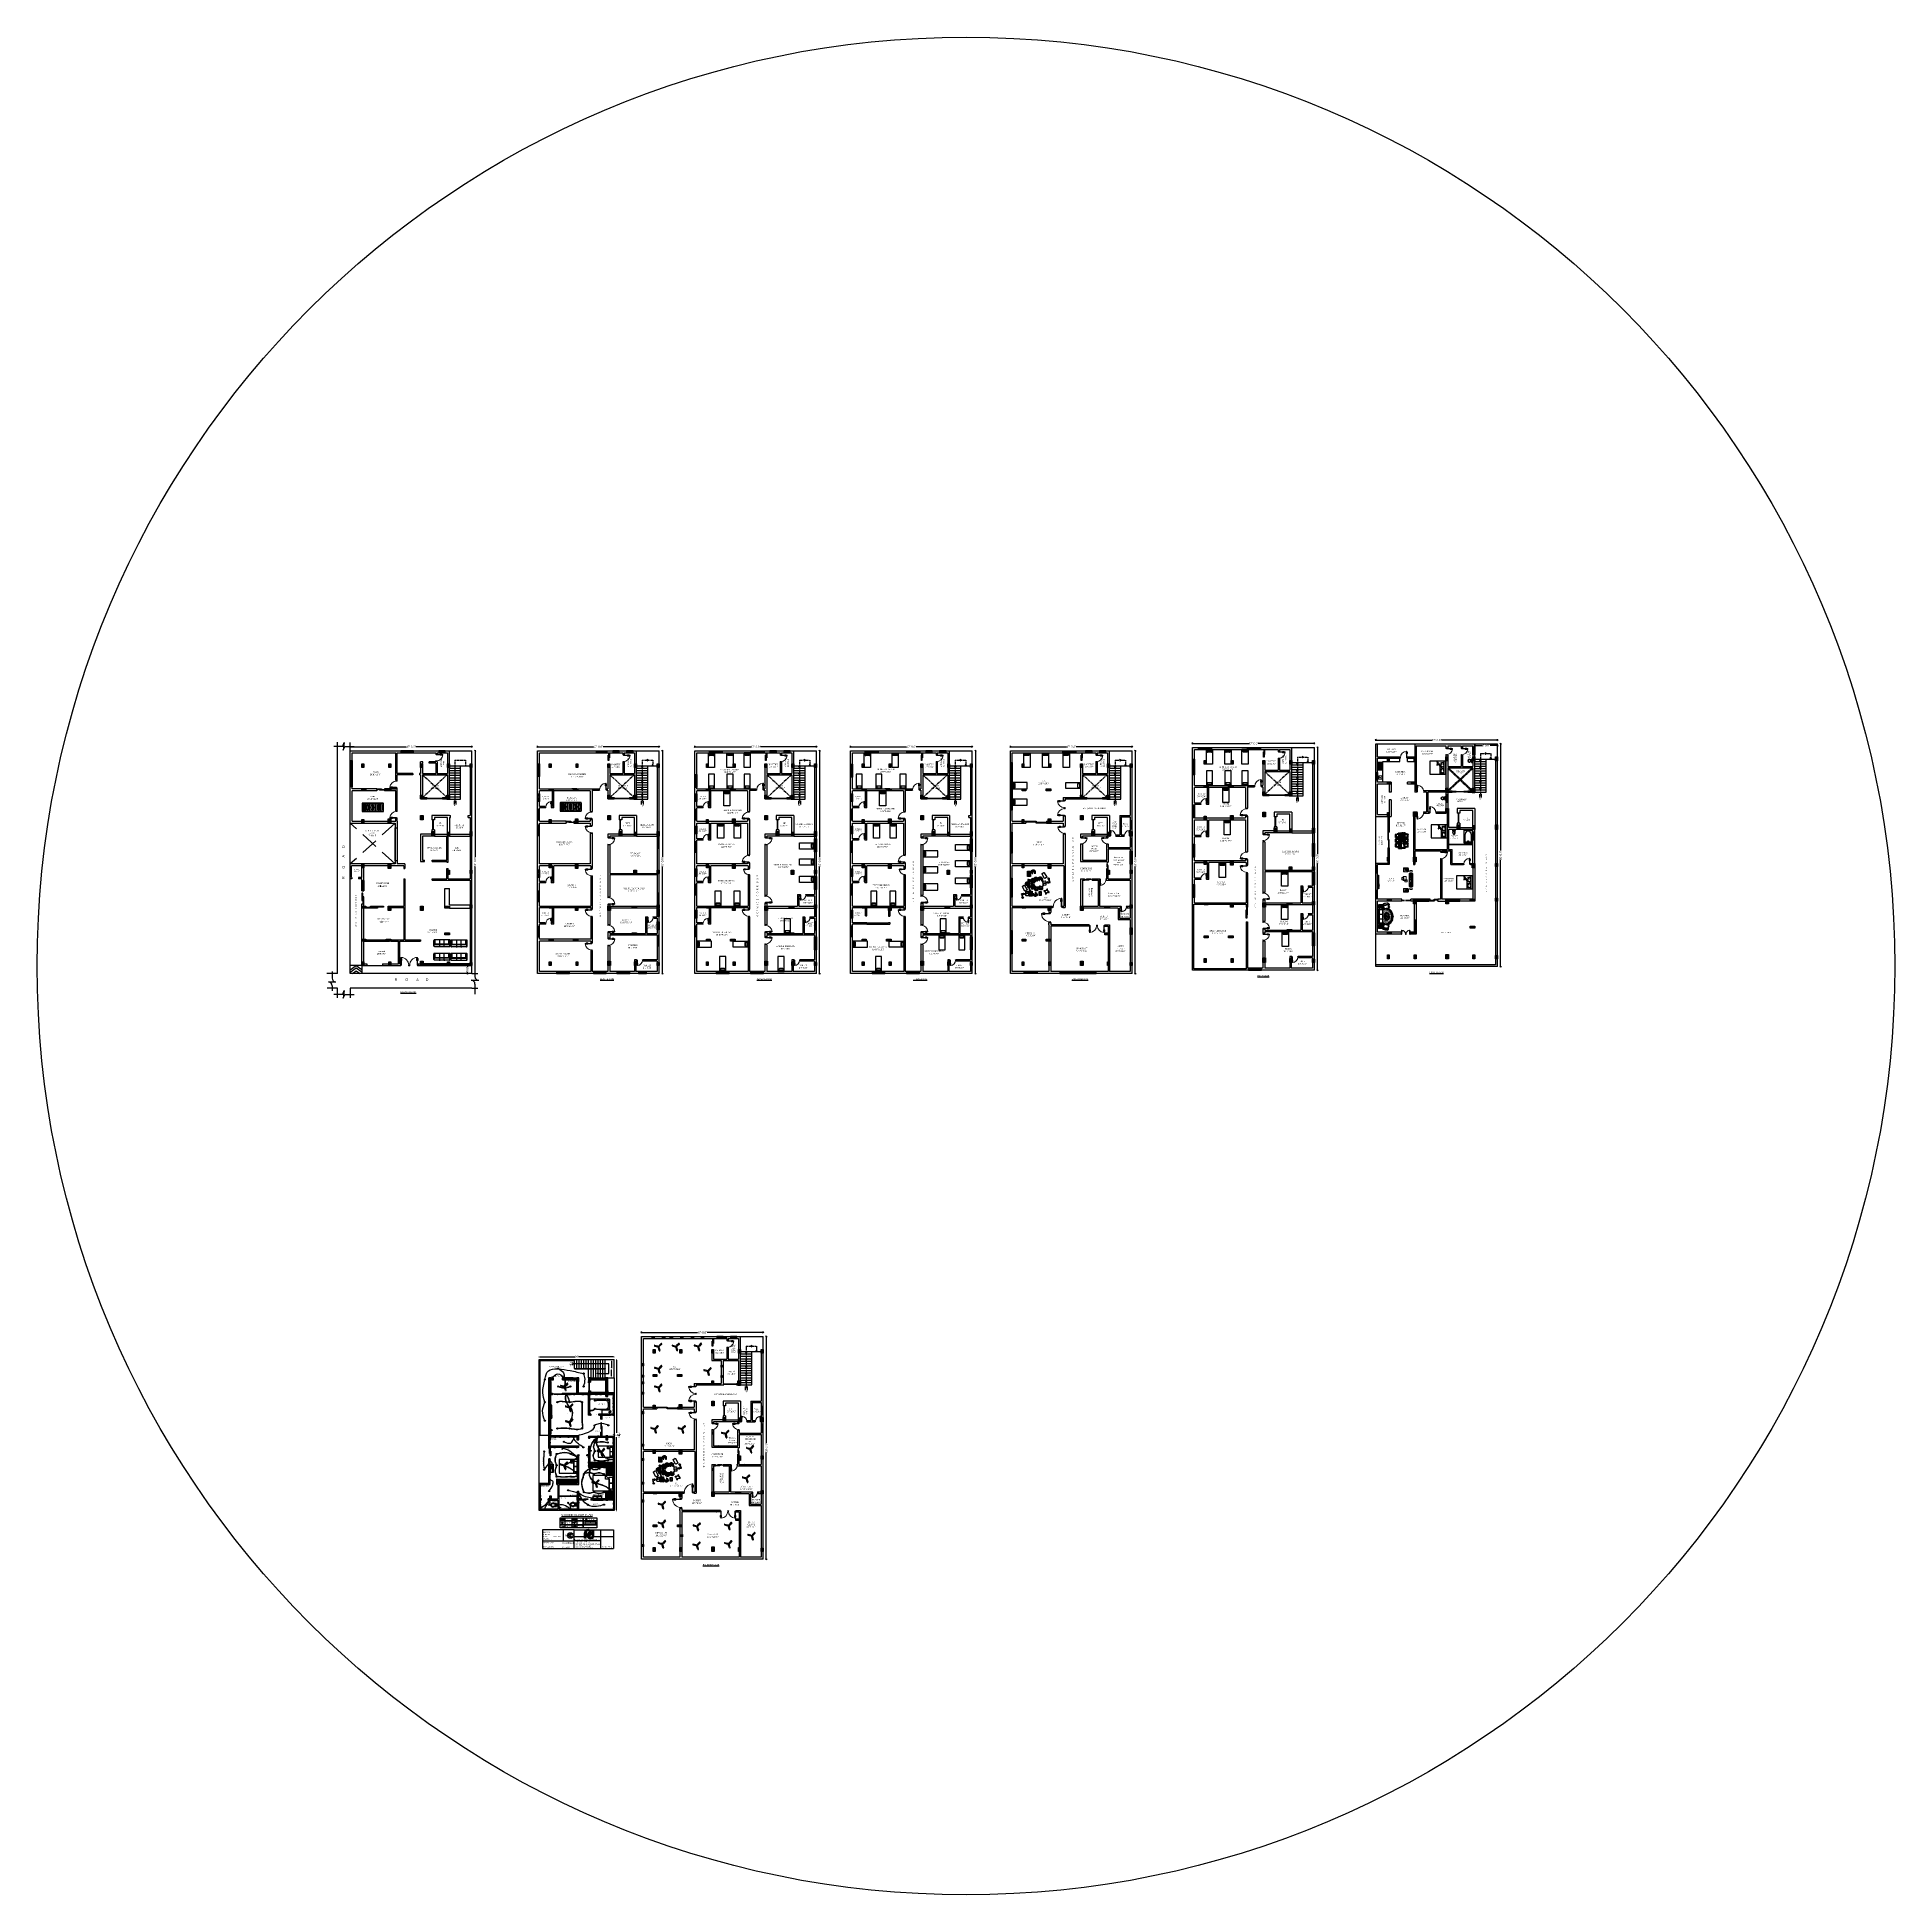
# Model space of a CAD drawing. Header units: inches. Extents: x 204954 to 440946, y -300749 to -143756.
# Drawn here: x 216963 to 225572, y -152679 to -144070 of the extents above; entities that cross this region are included whole.
import ezdxf
from ezdxf.enums import TextEntityAlignment as Align

# ---------------------------------------------------------------- set-up
doc = ezdxf.new("R2010")
doc.units = ezdxf.units.IN
doc.header["$LTSCALE"] = 9
doc.header["$MEASUREMENT"] = 0
for name, pattern in [('0', [0]), ('ACAD_ISO02W100', [15, 12, -3]), ('ACAD_ISO07W100', [3, 0, -3]), ('CENTER', [2, 1.25, -0.25, 0.25, -0.25]), ('DASHED', [0.75, 0.5, -0.25]), ('HIDDEN', [0.375, 0.25, -0.125])]:
    doc.linetypes.add(name, pattern=pattern)
doc.layers.get('Defpoints').update_dxf_attribs({"lineweight": 0})
for name, color, linetype in [('2', 1, 'Continuous'), ('2D', 7, 'Continuous'), ('AXIS @ 1', 3, 'Continuous'), ('bath tub', 101, 'Continuous'), ('beam framing', 91, 'Continuous'), ('commode', 111, 'Continuous'), ('ELECTRICAL', 1, 'Continuous'), ('furniture', 220, 'Continuous'), ('ground floor furniture lay.out', 151, 'Continuous'), ('h', 8, 'Continuous'), ('hide-1', 72, 'Continuous'), ('PLAN_FURNITUE', 7, 'Continuous'), ('Plinth Wall TEXT', 7, 'Continuous'), ('PM', 7, 'Continuous'), ('wardrobe', 34, 'Continuous')]:
    doc.layers.add(name, color=color, linetype=linetype)
for name, color, linetype, lineweight in [('_mobiliário', 7, 'Continuous', 5), ('COLUMNS', 1, 'Continuous', 30), ('ele 4', 145, 'Continuous', 5), ('elec', 1, 'Continuous', 15), ('L-shrub', 74, 'Continuous', 5), ('PUERTAS', 40, 'Continuous', 15), ('PUERTAS MADERA', 37, 'Continuous', 13), ('tefris', 96, 'Continuous', 20), ('text', 7, 'Continuous', 13)]:
    doc.layers.add(name, color=color, linetype=linetype, lineweight=lineweight)
doc.layers.add('Hatch', color=7, linetype='Continuous', lineweight=15, true_color=0xa3a3a3)
doc.styles.add('hp-10', font='swisscl.ttf')
doc.styles.add('outer', font='arial.ttf', dxfattribs={"height": 24})
doc.styles.add('SMALL', font='arial.ttf', dxfattribs={"height": 7})
doc.styles.add('SST1', font='arial.ttf', dxfattribs={"height": 9.5})
doc.styles.get("Standard").update_dxf_attribs({"font": 'arial.ttf'})
doc.styles.add('STYLE3', font='verdana.ttf', dxfattribs={"height": 7})
doc.styles.add('STYLUSBT', font='stylu.ttf', dxfattribs={"width": 0.8})
doc.styles.add('vni1', font='arial.ttf')
doc.dimstyles.new('DIMA-1', dxfattribs={"dimtxt": 9.5, "dimasz": 6, "dimexe": 4, "dimexo": 4, "dimgap": 0.25, "dimtad": 0, "dimdec": 1, "dimzin": 3, "dimdsep": 46, "dimlunit": 4, "dimtxsty": 'SST1', "dimblk1": 'OBLIQUE', "dimblk2": 'OBLIQUE', "dimsah": 1, "dimcen": 0, "dimdle": 3, "dimclrd": 3, "dimclre": 3, "dimclrt": 7, "dimadec": 0, "dimazin": 0, "dimtfac": 1, "dimtdec": 1, "dimtix": 1, "dimtmove": 2, "dimatfit": 3, "dimfxl": 4, "dimfxlon": 1, "dimtolj": 1, "dimtzin": 3, "dimarcsym": 0})
doc.dimstyles.get("Standard").update_dxf_attribs({"dimtxt": 0.18, "dimasz": 0.18, "dimexe": 0.18, "dimexo": 0.0625, "dimgap": 0.09, "dimtad": 0, "dimtih": 1, "dimtoh": 1, "dimdec": 4, "dimzin": 0, "dimdsep": 46, "dimtxsty": 'Standard', "dimcen": 0.09, "dimadec": 0, "dimazin": 0, "dimtfac": 1, "dimtdec": 4, "dimtofl": 0, "dimtmove": 0, "dimatfit": 3, "dimfxl": 1, "dimtolj": 1, "dimtzin": 0, "dimarcsym": 0})
pattern_1 = [(45, (-41741.4607, -126474.4424), (1.65728152, 6.0766989), [7.8125, -1.5625, 0, -1.5625])]
pattern_2 = [(45, (-41744.4426, -126474.4424), (1.65728152, 6.0766989), [7.8125, -1.5625, 0, -1.5625])]
pattern_3 = [(90, (-41741.4607, -126474.4424), (-5, 11), [75, -10, 25, -5]), (90, (-41743.961, -126467.7924), (-6.65, -5), [15, -1.65, 30, -3.75]), (90, (-41745.7107, -126471.9424), (-3.35, 26), [40, -7, 20, -5])]

# ---------------------------------------------------------------- blocks, each defined once
blk = doc.blocks.new('A$C31806C9B')
at = {"layer": 'Hatch'}
blk.add_hatch(color=256, dxfattribs=at).paths.add_polyline_path([(0, -21), (0, 0), (-12, 0), (-12, -21)])
at = {"layer": 'COLUMNS'}
blk.add_lwpolyline([(-12, 0), (0, 0), (0, -21), (-12, -21)], close=True, dxfattribs=at)
blk = doc.blocks.new('A$C00142961')
at = {"layer": 'Hatch'}
blk.add_hatch(color=256, dxfattribs=at).paths.add_polyline_path([(9, 0), (0, 0), (0, -21), (9, -21)])
at = {"layer": 'COLUMNS'}
blk.add_lwpolyline([(0, 0), (9, 0), (9, -21), (0, -21)], close=True, dxfattribs=at)
blk = doc.blocks.new('A$C5E2070FF')
at = {"layer": 'Hatch'}
blk.add_hatch(color=256, dxfattribs=at).paths.add_polyline_path([(18, -9), (18, 0), (0, 0), (0, -9)])
at = {"layer": 'COLUMNS'}
blk.add_lwpolyline([(18, 0), (18, -9), (0, -9), (0, 0)], close=True, dxfattribs=at)
blk = doc.blocks.new('A$C5D5B4CD9')
at = {"layer": 'Hatch'}
blk.add_hatch(color=256, dxfattribs=at).paths.add_polyline_path([(-9, -15), (0, -15), (0, 0), (-9, 0)])
at = {"layer": 'COLUMNS'}
blk.add_lwpolyline([(0, -15), (-9, -15), (-9, 0), (0, 0)], close=True, dxfattribs=at)
blk = doc.blocks.new('_Oblique')
at = {"color": 0, "linetype": 'ByBlock', "lineweight": -2}
blk.add_line((-0.5, -0.5), (0.5, 0.5), dxfattribs=at)
blk = doc.blocks.new('*D27')
at = {"layer": 'beam framing', "color": 3, "lineweight": -2, "transparency": 16777216}
for p, q in [((223163.1, -147327.6), (223425.8, -147327.6)), ((223166.1, -147328.3), (223166.1, -147323.6)), ((223733.1, -147327.6), (223470.4, -147327.6)), ((223730.1, -147328.3), (223730.1, -147323.6))]:
    blk.add_line(p, q, dxfattribs=at)
at = {"layer": 'Defpoints', "color": 0, "transparency": 16777216}
for p in [(223166.1, -147345.8), (223730.1, -147327.6), (223730.1, -147345.8)]:
    blk.add_point(p, dxfattribs=at)
at = {"layer": 'beam framing', "color": 3, "lineweight": -2, "transparency": 16777216, "xscale": 6, "yscale": 6, "zscale": 6, "rotation": 180}
blk.add_blockref('_Oblique', (223166.1, -147327.6), dxfattribs=at)
at = {"layer": 'beam framing', "color": 3, "lineweight": -2, "transparency": 16777216, "xscale": 6, "yscale": 6, "zscale": 6}
blk.add_blockref('_Oblique', (223730.1, -147327.6), dxfattribs=at)
at = {"layer": 'beam framing', "color": 7, "transparency": 16777216, "insert": (223448.1, -147327.6), "char_height": 9.5, "attachment_point": 5, "style": 'SST1'}
blk.add_mtext('\\A1;47\'-0.0"', dxfattribs=at)
blk = doc.blocks.new('*D28')
at = {"layer": 'beam framing', "color": 3, "lineweight": -2, "transparency": 16777216}
for p, q in [((223743.8, -147345.8), (223748.5, -147345.8)), ((223744.5, -147342.8), (223744.5, -147839.7)), ((223744.5, -148380.8), (223744.5, -147883.9)), ((223743.8, -148377.8), (223748.5, -148377.8))]:
    blk.add_line(p, q, dxfattribs=at)
at = {"layer": 'Defpoints', "color": 0, "transparency": 16777216}
for p in [(223730.1, -147345.8), (223730.1, -148377.8), (223744.5, -148377.8)]:
    blk.add_point(p, dxfattribs=at)
at = {"layer": 'beam framing', "color": 3, "lineweight": -2, "transparency": 16777216, "xscale": 6, "yscale": 6, "zscale": 6}
for p, rotation in [((223744.5, -147345.8), 90), ((223744.5, -148377.8), 270)]:
    blk.add_blockref('_Oblique', p, dxfattribs=dict(at, rotation=rotation))
at = {"layer": 'beam framing', "color": 7, "transparency": 16777216, "insert": (223744.5, -147861.8), "char_height": 9.5, "attachment_point": 5, "rotation": 90, "style": 'SST1'}
blk.add_mtext('\\A1;86\'-0.0"', dxfattribs=at)
blk = doc.blocks.new('dgfgf')
at = {"layer": 'PUERTAS', "color": 253}
for p, q in [((-4.1, 20.4), (-3.7, 20.4)), ((-0.9, 20.4), (-1.4, 20.4))]:
    blk.add_line(p, q, dxfattribs=at)
for points in [[(-4.1, 21.2), (-4.1, 16.1, -1), (-4.8, 16.1), (-4.8, 20.8, -0.414214), (-4.5, 21.2), (-3.7, 21.2)], [(-0.9, 21.2), (-0.9, 16.1, 1), (-0.2, 16.1), (-0.2, 20.8, 0.414214), (-0.6, 21.2), (-1.4, 21.2)]]:
    blk.add_lwpolyline(points, format="xyb", dxfattribs=at)
for points in [[(-3.2, 22.2), (-3.7, 22.2), (-3.7, 19.4), (-3.2, 19.4)], [(-1.8, 22.2), (-1.4, 22.2), (-1.4, 19.4), (-1.8, 19.4)]]:
    blk.add_lwpolyline(points, dxfattribs=at)
at = {"layer": 'PUERTAS MADERA'}
for p, q in [((-25.9, 1.8), (-26.5, 1.8)), ((-25.9, 2.7), (-24.8, 2.7)), ((-25.9, 0), (-25.9, 2.7)), ((-24.8, 2.7), (-24.8, 1.6)), ((-24.8, 1.6), (-24.4, 1.6)), ((-24.7, 0), (-24, 1.2)), ((-3.2, 24.9), (-1.8, 24.9)), ((-3.2, 1.6), (-3.2, 24.9)), ((-1.8, 1.6), (-3.2, 1.6)), ((-1.5, 0), (-1.9, 0.7)), ((-1.8, 24.9), (-1.8, 1.6)), ((-1.1, 1.2), (-1.5, 1.2)), ((-1.5, 0), (0, 0)), ((-1.1, 3.1), (-1.1, 1.2)), ((0, 3.1), (-1.1, 3.1)), ((0, 0), (0, 3.1)), ((0, 2.7), (0.5, 2.7)), ((0, 0.5), (0.5, 0.5)), ((-25.9, 0), (-26.5, 0)), ((-24.7, 0), (-25.9, 0))]:
    blk.add_line(p, q, dxfattribs=at)
at = {"layer": 'PUERTAS MADERA', "color": 251}
blk.add_arc((-1.1, 1.2), 23.8, 95.224, 178.9225, dxfattribs=at)
at = {"layer": 'PUERTAS MADERA'}
for centre, start, end in [((-24.4, 1.3), 345.0691, 90.0005), ((-1.5, 0.8), 90.0055, 194.9369)]:
    blk.add_arc(centre, 0.36, start, end, dxfattribs=at)
blk = doc.blocks.new('BED1')
at = {"layer": 'h'}
for p, q in [((32445.2, -5219.2), (32445.2, -5151.5)), ((32445.2, -5151.5), (32530.5, -5151.5)), ((32453.8, -5219.2), (32453.8, -5151.5)), ((32456.1, -5170), (32456.1, -5172.7)), ((32456.4, -5170), (32456.1, -5170)), ((32456.1, -5172.7), (32456.4, -5172.7)), ((32456.7, -5168.6), (32456.4, -5168.6)), ((32456.4, -5168.6), (32456.4, -5170)), ((32456.4, -5172.7), (32456.4, -5173.9)), ((32456.4, -5173.9), (32456.7, -5173.9)), ((32457, -5158.3), (32456.7, -5158.3)), ((32457.2, -5166.9), (32456.7, -5166.9)), ((32456.7, -5166.9), (32456.7, -5168.6)), ((32456.7, -5173.9), (32456.7, -5175.8)), ((32456.7, -5175.8), (32457, -5175.8)), ((32457, -5158.6), (32457, -5158.3)), ((32457.2, -5158.6), (32457, -5158.6)), ((32457, -5175.8), (32457, -5176.1)), ((32457, -5176.1), (32457.2, -5176.1)), ((32457.2, -5158.3), (32457.2, -5163)), ((32457.2, -5159.1), (32457.2, -5158.6)), ((32459.7, -5159.1), (32457.2, -5159.1)), ((32457.2, -5163), (32457.5, -5163)), ((32457.8, -5166.4), (32457.2, -5166.4)), ((32457.2, -5166.4), (32457.2, -5166.9)), ((32457.2, -5176.1), (32457.2, -5176.9)), ((32457.2, -5176.9), (32457.5, -5176.9)), ((32457.5, -5163), (32457.5, -5163.3)), ((32457.5, -5163.3), (32457.8, -5163.3)), ((32457.5, -5176.9), (32457.5, -5177.5)), ((32457.5, -5177.5), (32457.8, -5177.5)), ((32457.8, -5163.3), (32457.8, -5163.9)), ((32457.8, -5163.9), (32458.1, -5163.9)), ((32458.9, -5165.8), (32457.8, -5165.8)), ((32457.8, -5165.8), (32457.8, -5166.4)), ((32457.8, -5177.5), (32457.8, -5178.6)), ((32457.8, -5178.6), (32458.1, -5178.6)), ((32458.1, -5179.1), (32457.8, -5179.1)), ((32457.8, -5179.1), (32457.8, -5180)), ((32458.1, -5163.9), (32458.1, -5164.4)), ((32458.1, -5164.4), (32458.4, -5164.4)), ((32458.1, -5178.6), (32458.1, -5179.1)), ((32458.4, -5164.4), (32458.4, -5165)), ((32458.4, -5165), (32458.6, -5165)), ((32458.6, -5165), (32458.6, -5165.3)), ((32458.6, -5165.3), (32458.9, -5165.3)), ((32458.9, -5165.3), (32458.9, -5166.4)), ((32458.9, -5166.4), (32458.9, -5165.8)), ((32458.9, -5166.4), (32459.5, -5166.4)), ((32459.5, -5166.4), (32458.9, -5166.4)), ((32459.5, -5166.4), (32459.5, -5167.5)), ((32459.5, -5167.2), (32459.5, -5166.4)), ((32459.7, -5167.2), (32459.5, -5167.2)), ((32459.5, -5167.5), (32459.7, -5167.5)), ((32460, -5158.9), (32459.7, -5158.9)), ((32459.7, -5158.9), (32459.7, -5159.1)), ((32459.7, -5167.5), (32459.7, -5167.2)), ((32459.7, -5167.5), (32459.7, -5167.8)), ((32460, -5167.5), (32459.7, -5167.5)), ((32459.7, -5167.8), (32460, -5167.8)), ((32460.6, -5158.6), (32460, -5158.6)), ((32460, -5158.6), (32460, -5158.9)), ((32460, -5168), (32460, -5167.5)), ((32460, -5167.8), (32460, -5168)), ((32461.4, -5158.3), (32460.6, -5158.3)), ((32460.6, -5158.3), (32460.6, -5158.6)), ((32461.7, -5158), (32461.4, -5158)), ((32461.4, -5158), (32461.4, -5158.3)), ((32463.3, -5157.8), (32461.7, -5157.8)), ((32461.7, -5157.8), (32461.7, -5158)), ((32463.3, -5158), (32463.3, -5157.8)), ((32463.9, -5158), (32463.3, -5158)), ((32463.9, -5158.3), (32463.9, -5158)), ((32464.5, -5158.3), (32463.9, -5158.3)), ((32464.5, -5158.6), (32464.5, -5158.3)), ((32465.3, -5158.6), (32464.5, -5158.6)), ((32465.3, -5158.9), (32465.3, -5158.6)), ((32465.6, -5158.9), (32465.3, -5158.9)), ((32465.6, -5159.4), (32465.6, -5158.9)), ((32466.1, -5159.4), (32465.6, -5159.4)), ((32466.1, -5160.3), (32466.1, -5159.4)), ((32466.7, -5160.3), (32466.1, -5160.3)), ((32466.7, -5160.5), (32466.7, -5160.3)), ((32467, -5160.5), (32466.7, -5160.5)), ((32467, -5160.8), (32467, -5160.5)), ((32467.2, -5160.8), (32467, -5160.8)), ((32467.2, -5161.1), (32467.2, -5160.8)), ((32467.8, -5161.1), (32467.2, -5161.1)), ((32467.8, -5161.4), (32467.8, -5161.1)), ((32468.1, -5161.4), (32467.8, -5161.4)), ((32468.3, -5161.1), (32468.1, -5161.1)), ((32468.1, -5161.1), (32468.1, -5161.4)), ((32468.6, -5160.8), (32468.3, -5160.8)), ((32468.3, -5160.8), (32468.3, -5161.1)), ((32468.9, -5166.6), (32468.3, -5166.6)), ((32468.3, -5166.6), (32468.6, -5166.6)), ((32468.3, -5179.1), (32468.6, -5179.1)), ((32468.3, -5180.2), (32468.3, -5179.1)), ((32468.9, -5160.3), (32468.6, -5160.3)), ((32468.6, -5160.3), (32468.6, -5160.8)), ((32468.6, -5166.6), (32468.6, -5166.9)), ((32468.6, -5166.9), (32468.9, -5166.9)), ((32468.6, -5179.1), (32468.6, -5178.6)), ((32468.6, -5178.6), (32468.9, -5178.6)), ((32469.2, -5159.4), (32468.9, -5159.4)), ((32468.9, -5159.4), (32468.9, -5160.3)), ((32468.9, -5166.9), (32468.9, -5166.6)), ((32468.9, -5166.9), (32468.9, -5166.6)), ((32468.9, -5166.6), (32469.2, -5166.6)), ((32469.2, -5166.9), (32468.9, -5166.9)), ((32468.9, -5178.6), (32468.9, -5178)), ((32468.9, -5178), (32469.2, -5178)), ((32469.5, -5158.9), (32469.2, -5158.9)), ((32469.2, -5158.9), (32469.2, -5159.4)), ((32469.2, -5160), (32469.2, -5159.1)), ((32469.2, -5159.1), (32469.5, -5159.1)), ((32469.5, -5160), (32469.2, -5160)), ((32469.2, -5166.6), (32469.2, -5166.4)), ((32469.2, -5166.4), (32469.7, -5166.4)), ((32469.2, -5167.5), (32469.2, -5166.9)), ((32469.7, -5167.5), (32469.2, -5167.5)), ((32469.2, -5178), (32469.2, -5177.5)), ((32469.2, -5177.5), (32469.5, -5177.5)), ((32469.7, -5158.3), (32469.5, -5158.3)), ((32469.5, -5158.3), (32469.5, -5158.9)), ((32469.5, -5159.1), (32469.5, -5158.6)), ((32469.5, -5158.6), (32469.7, -5158.6)), ((32469.5, -5161.1), (32469.5, -5160)), ((32469.7, -5161.1), (32469.5, -5161.1)), ((32469.5, -5176.9), (32469.7, -5176.9)), ((32469.5, -5177.5), (32469.5, -5176.9)), ((32469.7, -5158.6), (32469.7, -5158.3)), ((32469.7, -5161.6), (32469.7, -5161.1)), ((32470, -5161.6), (32469.7, -5161.6)), ((32469.7, -5166.4), (32469.7, -5166.1)), ((32469.7, -5166.1), (32470, -5166.1)), ((32469.7, -5167.8), (32469.7, -5167.5)), ((32470, -5167.8), (32469.7, -5167.8)), ((32469.7, -5176.9), (32469.7, -5176.6)), ((32469.7, -5176.6), (32470, -5176.6)), ((32470, -5168), (32470, -5161.6)), ((32470, -5166.1), (32470, -5165.8)), ((32470, -5165.8), (32470, -5168)), ((32470, -5168.3), (32470, -5167.8)), ((32470.3, -5168.3), (32470, -5168.3)), ((32470, -5176.6), (32470, -5175.2)), ((32470, -5175.2), (32470.6, -5175.2)), ((32470.3, -5168.9), (32470.3, -5168.3)), ((32470.6, -5168.9), (32470.3, -5168.9)), ((32470.6, -5169.4), (32470.6, -5168.9)), ((32470.8, -5169.4), (32470.6, -5169.4)), ((32470.6, -5175.2), (32470.6, -5173.9)), ((32470.6, -5173.9), (32470.8, -5173.9)), ((32470.8, -5170.2), (32470.8, -5169.4)), ((32471.1, -5170.2), (32470.8, -5170.2)), ((32470.8, -5173.9), (32470.8, -5173.3)), ((32470.8, -5173.3), (32471.1, -5173.3)), ((32471.1, -5173.3), (32471.1, -5170.2)), ((32475.3, -5179.3), (32475.3, -5178.7)), ((32475.3, -5178.7), (32475.4, -5178.7)), ((32475.3, -5219.2), (32475.3, -5179.1)), ((32475.4, -5178.5), (32475.4, -5178.3)), ((32475.4, -5178.3), (32475.5, -5178.3)), ((32475.4, -5178.7), (32475.4, -5178.5)), ((32475.4, -5178.5), (32475.5, -5178.5)), ((32475.5, -5178.5), (32475.4, -5178.5)), ((32475.6, -5178), (32475.5, -5178)), ((32475.5, -5178), (32475.5, -5178.5)), ((32475.5, -5178.5), (32475.5, -5178.2)), ((32475.5, -5178.2), (32475.6, -5178.2)), ((32475.7, -5177.8), (32475.6, -5177.8)), ((32475.6, -5177.8), (32475.6, -5177.9)), ((32475.6, -5177.9), (32475.6, -5177.8)), ((32475.6, -5177.8), (32475.6, -5178)), ((32475.6, -5178.2), (32475.6, -5178.1)), ((32475.6, -5178.1), (32475.8, -5178.1)), ((32475.8, -5177.5), (32475.7, -5177.5)), ((32475.7, -5177.5), (32475.7, -5177.8)), ((32475.9, -5177.4), (32475.8, -5177.4)), ((32475.8, -5177.4), (32475.8, -5177.5)), ((32475.8, -5178.1), (32475.8, -5177.9)), ((32475.8, -5177.9), (32475.9, -5177.9)), ((32476, -5177), (32475.9, -5177)), ((32475.9, -5177), (32475.9, -5177.2)), ((32475.9, -5177.2), (32475.9, -5177.2)), ((32475.9, -5177.2), (32475.9, -5177.4)), ((32475.9, -5177.7), (32475.9, -5177.6)), ((32475.9, -5177.6), (32476, -5177.6)), ((32475.9, -5177.9), (32475.9, -5177.7)), ((32475.9, -5177.7), (32475.9, -5177.7)), ((32476.1, -5176.7), (32476, -5176.7)), ((32476, -5176.7), (32476, -5177)), ((32476, -5177.6), (32476, -5177.4)), ((32476, -5177.4), (32476.1, -5177.4)), ((32476.2, -5176.6), (32476.1, -5176.6)), ((32476.1, -5176.6), (32476.1, -5176.7)), ((32476.1, -5177.4), (32476.1, -5177.2)), ((32476.1, -5177.2), (32476.2, -5177.2)), ((32476.3, -5176.5), (32476.2, -5176.5)), ((32476.2, -5176.5), (32476.2, -5176.6)), ((32476.2, -5177), (32476.3, -5177)), ((32476.2, -5177.2), (32476.2, -5177)), ((32476.5, -5176.3), (32476.3, -5176.3)), ((32476.3, -5176.3), (32476.3, -5176.5)), ((32476.3, -5176.9), (32476.5, -5176.9)), ((32476.3, -5177), (32476.3, -5176.9)), ((32476.6, -5175.7), (32476.5, -5175.7)), ((32476.5, -5175.7), (32476.5, -5176.3)), ((32476.5, -5176.9), (32476.5, -5176.6)), ((32476.5, -5176.6), (32476.6, -5176.6)), ((32476.6, -5175.6), (32476.6, -5175.7)), ((32476.7, -5175.6), (32476.6, -5175.6)), ((32476.6, -5176.6), (32476.6, -5176.5)), ((32476.6, -5176.5), (32476.7, -5176.5)), ((32476.7, -5175.3), (32476.7, -5175.6)), ((32476.8, -5175.3), (32476.7, -5175.3)), ((32476.7, -5176.5), (32476.7, -5176.4)), ((32476.7, -5176.4), (32477.1, -5176.4)), ((32476.9, -5175.1), (32476.8, -5175.1)), ((32476.8, -5175.1), (32476.8, -5175.3)), ((32477, -5174.8), (32476.9, -5174.8)), ((32476.9, -5174.8), (32476.9, -5175.1)), ((32477.1, -5174.6), (32477, -5174.6)), ((32477, -5174.6), (32477, -5174.8)), ((32477.3, -5174.3), (32477.1, -5174.3)), ((32477.1, -5174.3), (32477.1, -5174.6)), ((32477.1, -5176.4), (32477.1, -5176.1)), ((32477.1, -5176.1), (32477.3, -5176.1)), ((32477.5, -5173.7), (32477.3, -5173.7)), ((32477.3, -5173.7), (32477.3, -5174.3)), ((32477.3, -5176.1), (32477.3, -5175.8)), ((32477.3, -5175.8), (32477.4, -5175.8)), ((32477.4, -5175.8), (32477.4, -5175.7)), ((32477.4, -5175.7), (32477.5, -5175.7)), ((32477.6, -5173.3), (32477.5, -5173.3)), ((32477.5, -5173.3), (32477.5, -5173.7)), ((32477.5, -5175.7), (32477.5, -5175.5)), ((32477.5, -5175.5), (32477.7, -5175.5)), ((32477.7, -5173.1), (32477.6, -5173.1)), ((32477.6, -5173.1), (32477.6, -5173.3)), ((32477.8, -5172.8), (32477.7, -5172.8)), ((32477.7, -5172.8), (32477.7, -5173.1)), ((32477.7, -5175.5), (32477.7, -5175.3)), ((32477.7, -5175.3), (32477.9, -5175.3)), ((32477.9, -5172.6), (32477.8, -5172.6)), ((32477.8, -5172.6), (32477.8, -5172.8)), ((32478, -5172.4), (32477.9, -5172.4)), ((32477.9, -5172.4), (32477.9, -5172.6)), ((32477.9, -5175.3), (32477.9, -5175)), ((32477.9, -5175), (32478, -5175)), ((32478.1, -5172.3), (32478, -5172.3)), ((32478, -5172.3), (32478, -5172.4)), ((32478, -5175), (32478, -5174.9)), ((32478, -5174.9), (32478.1, -5174.9)), ((32478.5, -5172.1), (32478.1, -5172.1)), ((32478.1, -5172.1), (32478.1, -5172.3)), ((32478.1, -5174.9), (32478.1, -5174.7)), ((32478.1, -5174.7), (32478.2, -5174.7)), ((32478.2, -5174.7), (32478.2, -5174.5)), ((32478.2, -5174.5), (32478.3, -5174.5)), ((32478.3, -5174.5), (32478.3, -5174.4)), ((32478.3, -5174.4), (32478.4, -5174.4)), ((32478.4, -5174.4), (32478.4, -5174.2)), ((32478.4, -5174.2), (32478.7, -5174.2)), ((32478.5, -5171.7), (32478.5, -5172.1)), ((32478.6, -5171.7), (32478.5, -5171.7)), ((32478.7, -5171.5), (32478.6, -5171.5)), ((32478.6, -5171.5), (32478.6, -5171.7)), ((32478.8, -5171.4), (32478.7, -5171.4)), ((32478.7, -5171.4), (32478.7, -5171.5)), ((32478.7, -5174.2), (32478.7, -5173.9)), ((32478.7, -5173.9), (32478.9, -5173.9)), ((32478.9, -5171.2), (32478.8, -5171.2)), ((32478.8, -5171.2), (32478.8, -5171.4)), ((32479, -5171), (32478.9, -5171)), ((32478.9, -5171), (32478.9, -5171.2)), ((32478.9, -5173.9), (32478.9, -5173.6)), ((32478.9, -5173.6), (32479, -5173.6)), ((32479.2, -5170.7), (32479, -5170.7)), ((32479, -5170.7), (32479, -5171)), ((32479, -5173.6), (32479, -5173.4)), ((32479, -5173.4), (32479.2, -5173.4)), ((32479.3, -5170.5), (32479.2, -5170.5)), ((32479.2, -5170.5), (32479.2, -5170.7)), ((32479.2, -5173.4), (32479.2, -5173.2)), ((32479.2, -5173.2), (32479.4, -5173.2)), ((32479.5, -5170.1), (32479.3, -5170.1)), ((32479.3, -5170.1), (32479.3, -5170.5)), ((32479.4, -5173.2), (32479.4, -5173.1)), ((32479.4, -5173.1), (32479.5, -5173.1)), ((32479.6, -5169.5), (32479.5, -5169.5)), ((32479.5, -5169.5), (32479.5, -5170.1)), ((32479.5, -5173.1), (32479.5, -5172.9)), ((32479.5, -5172.9), (32479.7, -5172.9)), ((32479.7, -5169.3), (32479.6, -5169.3)), ((32479.6, -5169.3), (32479.6, -5169.5)), ((32479.8, -5168.9), (32479.7, -5168.9)), ((32479.7, -5168.9), (32479.7, -5169.3)), ((32479.7, -5172.9), (32479.7, -5172.7)), ((32479.7, -5172.7), (32479.9, -5172.7)), ((32479.9, -5168.7), (32479.8, -5168.7)), ((32479.8, -5168.7), (32479.8, -5168.9)), ((32480, -5168.5), (32479.9, -5168.5)), ((32479.9, -5168.5), (32479.9, -5168.7)), ((32479.9, -5172.7), (32479.9, -5172.5)), ((32479.9, -5172.5), (32480.4, -5172.5)), ((32480.2, -5168.2), (32480, -5168.2)), ((32480, -5168.2), (32480, -5168.5)), ((32480.3, -5167.6), (32480.2, -5167.6)), ((32480.2, -5167.6), (32480.2, -5168.2)), ((32480.4, -5167.2), (32480.3, -5167.2)), ((32480.3, -5167.2), (32480.3, -5167.6)), ((32480.6, -5166.8), (32480.4, -5166.8)), ((32480.4, -5166.8), (32480.4, -5167.2)), ((32480.4, -5172.5), (32480.4, -5172.4)), ((32480.4, -5172.4), (32480.5, -5172.4)), ((32480.5, -5172.4), (32480.5, -5172.2)), ((32480.5, -5172.2), (32480.7, -5172.2)), ((32480.7, -5166.5), (32480.6, -5166.5)), ((32480.6, -5166.5), (32480.6, -5166.8)), ((32480.8, -5166.3), (32480.7, -5166.3)), ((32480.7, -5166.3), (32480.7, -5166.5)), ((32480.7, -5172.2), (32480.7, -5172.1)), ((32480.7, -5172.1), (32481, -5172.1)), ((32481, -5166.1), (32480.8, -5166.1)), ((32480.8, -5166.1), (32480.8, -5166.3)), ((32481.2, -5165.7), (32481, -5165.7)), ((32481, -5165.7), (32481, -5166.1)), ((32481, -5172.1), (32481, -5172)), ((32481, -5172), (32481.2, -5172)), ((32481.2, -5165.5), (32481.2, -5165.7)), ((32481.3, -5165.5), (32481.2, -5165.5)), ((32481.2, -5171.7), (32481.5, -5171.7)), ((32481.2, -5172), (32481.2, -5171.7)), ((32481.4, -5165.3), (32481.3, -5165.3)), ((32481.3, -5165.3), (32481.3, -5165.5)), ((32481.5, -5165.1), (32481.4, -5165.1)), ((32481.4, -5165.1), (32481.4, -5165.3)), ((32481.7, -5164.9), (32481.5, -5164.9)), ((32481.5, -5164.9), (32481.5, -5165.1)), ((32481.5, -5171.7), (32481.5, -5171.5)), ((32481.5, -5171.5), (32481.7, -5171.5)), ((32481.7, -5164.7), (32481.7, -5164.9)), ((32482, -5164.7), (32481.7, -5164.7)), ((32481.7, -5171.5), (32481.7, -5171.4)), ((32481.7, -5171.4), (32482, -5171.4)), ((32482, -5164.4), (32482, -5164.7)), ((32482, -5171.4), (32482, -5171.3)), ((32482, -5171.3), (32482.5, -5171.3)), ((32482.5, -5164.2), (32482.2, -5164.2)), ((32482.2, -5164.2), (32482.2, -5164.4)), ((32482.6, -5163.9), (32482.5, -5163.9)), ((32482.5, -5163.9), (32482.5, -5164.2)), ((32482.5, -5171.3), (32482.5, -5170.9)), ((32482.5, -5170.9), (32482.6, -5170.9)), ((32482.9, -5163.7), (32482.6, -5163.7)), ((32482.6, -5163.7), (32482.6, -5163.9)), ((32482.6, -5170.9), (32482.6, -5170.7)), ((32482.6, -5170.7), (32482.8, -5170.7)), ((32482.8, -5170.7), (32482.8, -5170.6)), ((32482.8, -5170.6), (32483.2, -5170.6)), ((32483, -5163.3), (32482.9, -5163.3)), ((32482.9, -5163.3), (32482.9, -5163.7)), ((32483.1, -5163.2), (32483, -5163.2)), ((32483, -5163.2), (32483, -5163.3)), ((32483.2, -5163.1), (32483.1, -5163.1)), ((32483.1, -5163.1), (32483.1, -5163.2)), ((32483.3, -5163), (32483.2, -5163)), ((32483.2, -5163), (32483.2, -5163.1)), ((32483.2, -5170.6), (32483.2, -5170.5)), ((32483.2, -5170.5), (32483.3, -5170.5)), ((32483.3, -5162.9), (32483.3, -5163)), ((32483.5, -5162.9), (32483.3, -5162.9)), ((32483.3, -5170.5), (32483.3, -5170.4)), ((32483.3, -5170.4), (32483.6, -5170.4)), ((32483.6, -5162.6), (32483.5, -5162.6)), ((32483.5, -5162.6), (32483.5, -5162.9)), ((32484.1, -5162.1), (32483.6, -5162.1)), ((32483.6, -5162.1), (32483.6, -5162.6)), ((32483.6, -5170.4), (32483.6, -5170.3)), ((32483.6, -5170.3), (32484.1, -5170.3)), ((32484.4, -5161.8), (32484.1, -5161.8)), ((32484.1, -5161.8), (32484.1, -5162.1)), ((32484.1, -5170.3), (32484.1, -5170.2)), ((32484.1, -5170.2), (32484.5, -5170.2)), ((32484.6, -5161.5), (32484.4, -5161.5)), ((32484.4, -5161.5), (32484.4, -5161.8)), ((32484.5, -5170.2), (32484.5, -5170.1)), ((32484.5, -5170.1), (32484.6, -5170.1)), ((32484.9, -5161.1), (32484.6, -5161.1)), ((32484.6, -5161.1), (32484.6, -5161.5)), ((32484.6, -5170.1), (32484.6, -5170)), ((32484.6, -5170), (32484.9, -5170)), ((32485.2, -5160.9), (32484.9, -5160.9)), ((32484.9, -5160.9), (32484.9, -5161.1)), ((32484.9, -5170), (32484.9, -5169.9)), ((32484.9, -5169.9), (32485.1, -5169.9)), ((32485.1, -5169.9), (32485.1, -5170)), ((32485.1, -5170), (32485.3, -5170)), ((32485.4, -5160.6), (32485.2, -5160.6)), ((32485.2, -5160.6), (32485.2, -5160.9)), ((32485.3, -5170), (32485.3, -5170.1)), ((32485.3, -5170.1), (32485.8, -5170.1)), ((32485.7, -5160.4), (32485.4, -5160.4)), ((32485.4, -5160.4), (32485.4, -5160.6)), ((32486, -5160.2), (32485.7, -5160.2)), ((32485.7, -5160.2), (32485.7, -5160.4)), ((32485.8, -5170.1), (32485.8, -5170.2)), ((32485.8, -5170.2), (32486.2, -5170.2)), ((32486.2, -5160), (32486, -5160)), ((32486, -5160), (32486, -5160.2)), ((32486.4, -5159.8), (32486.2, -5159.8)), ((32486.2, -5159.8), (32486.2, -5160)), ((32486.2, -5170.2), (32486.2, -5170.3)), ((32486.2, -5170.3), (32486.6, -5170.3)), ((32486.5, -5159.6), (32486.4, -5159.6)), ((32486.4, -5159.6), (32486.4, -5159.8)), ((32486.7, -5159.4), (32486.5, -5159.4)), ((32486.5, -5159.4), (32486.5, -5159.6)), ((32486.6, -5170.3), (32486.6, -5170.4)), ((32486.6, -5170.4), (32487, -5170.4)), ((32486.8, -5159.2), (32486.7, -5159.2)), ((32486.7, -5159.2), (32486.7, -5159.4)), ((32487, -5159.1), (32486.8, -5159.1)), ((32486.8, -5159.1), (32486.8, -5159.2)), ((32487.1, -5158.8), (32487, -5158.8)), ((32487, -5158.8), (32487, -5159.1)), ((32487, -5170.4), (32487, -5170.5)), ((32487, -5170.5), (32487.3, -5170.5)), ((32487.2, -5158.7), (32487.1, -5158.7)), ((32487.1, -5158.7), (32487.1, -5158.8)), ((32487.4, -5158.5), (32487.2, -5158.5)), ((32487.2, -5158.5), (32487.2, -5158.7)), ((32487.3, -5170.5), (32487.3, -5170.6)), ((32487.3, -5170.6), (32487.8, -5170.6)), ((32487.6, -5158.3), (32487.4, -5158.3)), ((32487.4, -5158.3), (32487.4, -5158.5)), ((32487.8, -5158.1), (32487.6, -5158.1)), ((32487.6, -5158.1), (32487.6, -5158.3)), ((32487.9, -5157.9), (32487.8, -5157.9)), ((32487.8, -5157.9), (32487.8, -5158.1)), ((32487.8, -5170.6), (32487.8, -5170.7)), ((32487.8, -5170.7), (32488.2, -5170.7)), ((32488.2, -5157.6), (32487.9, -5157.6)), ((32487.9, -5157.6), (32487.9, -5157.9)), ((32488.3, -5157.3), (32488.2, -5157.3)), ((32488.2, -5157.3), (32488.2, -5157.6)), ((32488.2, -5170.7), (32488.2, -5170.8)), ((32488.2, -5170.8), (32488.5, -5170.8)), ((32488.5, -5157), (32488.3, -5157)), ((32488.3, -5157), (32488.3, -5157.3)), ((32488.6, -5156.7), (32488.5, -5156.7)), ((32488.5, -5156.7), (32488.5, -5157)), ((32488.5, -5170.8), (32488.5, -5170.9)), ((32488.5, -5170.9), (32489.1, -5170.9)), ((32488.6, -5156.5), (32488.6, -5156.7)), ((32489, -5156.5), (32488.6, -5156.5)), ((32489, -5156.1), (32489, -5156.5)), ((32489.3, -5156.1), (32489, -5156.1)), ((32489, -5163.8), (32489, -5162.1)), ((32489, -5162.1), (32489.1, -5162.1)), ((32489.1, -5163.8), (32489, -5163.8)), ((32489.1, -5162.1), (32489.1, -5160.2)), ((32489.1, -5160.2), (32489.3, -5160.2)), ((32489.1, -5164.9), (32489.1, -5163.8)), ((32489.2, -5164.9), (32489.1, -5164.9)), ((32489.1, -5170.9), (32489.1, -5171)), ((32489.1, -5171), (32489.3, -5171)), ((32489.2, -5165.2), (32489.2, -5164.9)), ((32489.3, -5165.2), (32489.2, -5165.2)), ((32489.5, -5155.7), (32489.3, -5155.7)), ((32489.3, -5155.7), (32489.3, -5156.1)), ((32489.3, -5160.2), (32489.3, -5159.1)), ((32489.3, -5159.1), (32489.4, -5159.1)), ((32489.3, -5165.9), (32489.3, -5165.2)), ((32489.4, -5165.9), (32489.3, -5165.9)), ((32489.3, -5171), (32489.3, -5171.1)), ((32489.3, -5171.1), (32489.5, -5171.1)), ((32489.4, -5159.1), (32489.4, -5158.9)), ((32489.4, -5158.9), (32489.5, -5158.9)), ((32489.4, -5166.2), (32489.4, -5165.9)), ((32489.5, -5166.2), (32489.4, -5166.2)), ((32489.6, -5155.5), (32489.5, -5155.5)), ((32489.5, -5155.5), (32489.5, -5155.7)), ((32489.5, -5158.9), (32489.5, -5158.6)), ((32489.5, -5158.6), (32489.6, -5158.6)), ((32489.5, -5166.4), (32489.5, -5166.2)), ((32489.6, -5166.4), (32489.5, -5166.4)), ((32489.5, -5171.1), (32489.5, -5171.3)), ((32489.5, -5171.3), (32490.1, -5171.3)), ((32489.9, -5155.3), (32489.6, -5155.3)), ((32489.6, -5155.3), (32489.6, -5155.5)), ((32489.6, -5158.6), (32489.6, -5158.2)), ((32489.6, -5158.2), (32489.7, -5158.2)), ((32489.6, -5166.9), (32489.6, -5166.4)), ((32489.7, -5166.9), (32489.6, -5166.9)), ((32489.7, -5158.2), (32489.7, -5157.8)), ((32489.7, -5157.8), (32489.8, -5157.8)), ((32489.7, -5167.3), (32489.7, -5166.9)), ((32489.8, -5167.3), (32489.7, -5167.3)), ((32489.8, -5157.8), (32489.8, -5157.6)), ((32489.8, -5157.6), (32489.9, -5157.6)), ((32489.8, -5167.5), (32489.8, -5167.3)), ((32489.9, -5167.5), (32489.8, -5167.5)), ((32490, -5155.2), (32489.9, -5155.2)), ((32489.9, -5155.2), (32489.9, -5155.3)), ((32489.9, -5157.6), (32489.9, -5157.1)), ((32489.9, -5157.1), (32490, -5157.1)), ((32489.9, -5168.1), (32489.9, -5167.5)), ((32490.1, -5168.1), (32489.9, -5168.1)), ((32490.1, -5155), (32490, -5155)), ((32490, -5155), (32490, -5155.2)), ((32490, -5157.1), (32490, -5156.9)), ((32490, -5156.9), (32490.1, -5156.9)), ((32490.4, -5154.9), (32490.1, -5154.9)), ((32490.1, -5154.9), (32490.1, -5155)), ((32490.1, -5156.9), (32490.1, -5156.5)), ((32490.1, -5156.5), (32490.2, -5156.5)), ((32490.1, -5168.5), (32490.1, -5168.1)), ((32490.2, -5168.5), (32490.1, -5168.5)), ((32490.1, -5171.3), (32490.1, -5171.5)), ((32490.1, -5171.5), (32490.4, -5171.5)), ((32490.2, -5156.4), (32490.3, -5156.4)), ((32490.2, -5156.5), (32490.2, -5156.4)), ((32490.2, -5168.7), (32490.2, -5168.5)), ((32490.3, -5168.7), (32490.2, -5168.7)), ((32490.3, -5156.4), (32490.3, -5156.2)), ((32490.3, -5156.2), (32490.4, -5156.2)), ((32490.3, -5168.9), (32490.3, -5168.7)), ((32490.4, -5168.9), (32490.3, -5168.9)), ((32490.7, -5154.4), (32490.4, -5154.4)), ((32490.4, -5154.4), (32490.4, -5154.9)), ((32490.4, -5155.9), (32490.5, -5155.9)), ((32490.4, -5156.2), (32490.4, -5155.9)), ((32490.4, -5169.2), (32490.4, -5168.9)), ((32490.5, -5169.2), (32490.4, -5169.2)), ((32490.4, -5171.5), (32490.4, -5171.7)), ((32490.4, -5171.7), (32490.7, -5171.7)), ((32490.5, -5155.9), (32490.5, -5155.7)), ((32490.5, -5155.7), (32490.7, -5155.7)), ((32490.5, -5169.4), (32490.5, -5169.2)), ((32490.6, -5169.4), (32490.5, -5169.4)), ((32490.6, -5169.7), (32490.6, -5169.4)), ((32490.7, -5169.7), (32490.6, -5169.7)), ((32491.2, -5154), (32490.7, -5154)), ((32490.7, -5154), (32490.7, -5154.4)), ((32490.7, -5155.7), (32490.7, -5155.3)), ((32490.7, -5155.3), (32490.9, -5155.3)), ((32490.7, -5169.9), (32490.7, -5169.7)), ((32490.9, -5169.9), (32490.7, -5169.9)), ((32490.7, -5171.7), (32490.7, -5171.8)), ((32490.7, -5171.8), (32490.8, -5171.8)), ((32490.8, -5171.8), (32490.8, -5171.9)), ((32490.8, -5171.9), (32490.9, -5171.9)), ((32490.9, -5155.3), (32490.9, -5154.8)), ((32490.9, -5154.8), (32491, -5154.8)), ((32490.9, -5170.6), (32490.9, -5169.9)), ((32491.1, -5170.6), (32490.9, -5170.6)), ((32490.9, -5171.9), (32490.9, -5172)), ((32490.9, -5172), (32491, -5172)), ((32491, -5154.8), (32491, -5154.7)), ((32491, -5154.7), (32491.1, -5154.7)), ((32491, -5172), (32491, -5172.1)), ((32491, -5172.1), (32491.2, -5172.1)), ((32491.1, -5154.7), (32491.1, -5154.6)), ((32491.1, -5154.6), (32491.2, -5154.6)), ((32491.1, -5170.9), (32491.1, -5170.6)), ((32491.2, -5170.9), (32491.1, -5170.9)), ((32491.4, -5153.7), (32491.2, -5153.7)), ((32491.2, -5153.7), (32491.2, -5154)), ((32491.2, -5154.6), (32491.2, -5154.3)), ((32491.2, -5154.3), (32491.3, -5154.3)), ((32491.2, -5171.3), (32491.2, -5170.9)), ((32491.3, -5171.3), (32491.2, -5171.3)), ((32491.2, -5172.1), (32491.2, -5172.2)), ((32491.2, -5172.2), (32491.5, -5172.2)), ((32491.3, -5154.3), (32491.3, -5154.1)), ((32491.3, -5154.1), (32491.5, -5154.1)), ((32491.3, -5171.4), (32491.3, -5171.3)), ((32491.4, -5171.4), (32491.3, -5171.4)), ((32491.5, -5153.5), (32491.4, -5153.5)), ((32491.4, -5153.5), (32491.4, -5153.7)), ((32491.4, -5171.5), (32491.4, -5171.4)), ((32491.5, -5171.5), (32491.4, -5171.5)), ((32491.7, -5153.3), (32491.5, -5153.3)), ((32491.5, -5153.3), (32491.5, -5153.5)), ((32491.5, -5154.1), (32491.5, -5153.8)), ((32491.5, -5153.8), (32491.6, -5153.8)), ((32491.5, -5171.8), (32491.5, -5171.5)), ((32491.6, -5171.8), (32491.5, -5171.8)), ((32491.5, -5172.2), (32491.5, -5172.5)), ((32491.5, -5172.5), (32492, -5172.5)), ((32491.6, -5153.8), (32491.6, -5153.7)), ((32491.6, -5153.7), (32491.7, -5153.7)), ((32491.6, -5171.9), (32491.6, -5171.8)), ((32491.7, -5171.9), (32491.6, -5171.9)), ((32492, -5153.1), (32491.7, -5153.1)), ((32491.7, -5153.1), (32491.7, -5153.3)), ((32491.7, -5153.7), (32491.7, -5153.2)), ((32491.7, -5153.2), (32491.9, -5153.2)), ((32491.7, -5172.1), (32491.7, -5171.9)), ((32491.9, -5172.1), (32491.7, -5172.1)), ((32491.9, -5153.2), (32491.9, -5153.1)), ((32491.9, -5153.1), (32492, -5153.1)), ((32491.9, -5172.3), (32491.9, -5172.1)), ((32492, -5172.3), (32491.9, -5172.3)), ((32492.1, -5152.9), (32492, -5152.9)), ((32492, -5152.9), (32492, -5153.1)), ((32492, -5153.1), (32492, -5153)), ((32492, -5153), (32492.1, -5153)), ((32492, -5172.5), (32492, -5172.3)), ((32492, -5172.5), (32492, -5172.6)), ((32492.2, -5172.5), (32492, -5172.5)), ((32492, -5172.6), (32492.3, -5172.6)), ((32492.1, -5153), (32492.1, -5152.7)), ((32492.1, -5152.7), (32492.3, -5152.7)), ((32492.3, -5152.7), (32492.1, -5152.7)), ((32492.1, -5152.7), (32492.1, -5152.9)), ((32492.3, -5172.5), (32492.2, -5172.5)), ((32492.2, -5172.5), (32492.2, -5172.5)), ((32492.4, -5152.5), (32492.3, -5152.5)), ((32492.3, -5152.5), (32492.3, -5152.6)), ((32492.3, -5152.7), (32492.3, -5152.5)), ((32492.3, -5152.5), (32492.4, -5152.5)), ((32492.3, -5152.6), (32492.3, -5152.6)), ((32492.3, -5152.6), (32492.3, -5152.7)), ((32492.3, -5172.7), (32492.3, -5172.5)), ((32492.3, -5172.6), (32492.3, -5172.8)), ((32492.3, -5172.8), (32492.3, -5172.7)), ((32492.3, -5172.7), (32492.3, -5172.7)), ((32492.3, -5172.8), (32492.3, -5172.8)), ((32492.4, -5152.5), (32492.4, -5152.3)), ((32492.4, -5152.3), (32492.5, -5152.3)), ((32492.6, -5152.3), (32492.4, -5152.3)), ((32492.4, -5152.3), (32492.4, -5152.5)), ((32492.5, -5152.3), (32492.5, -5152.2)), ((32492.5, -5152.2), (32492.7, -5152.2)), ((32492.8, -5152.2), (32492.6, -5152.2)), ((32492.6, -5152.2), (32492.6, -5152.3)), ((32492.7, -5152.2), (32492.7, -5152)), ((32492.7, -5152), (32493, -5152)), ((32493, -5152), (32492.8, -5152)), ((32492.8, -5152), (32492.8, -5152.2)), ((32493, -5152), (32493, -5151.8)), ((32493, -5151.8), (32493, -5152)), ((32493, -5151.8), (32493.2, -5151.8)), ((32493.2, -5151.8), (32493, -5151.8)), ((32493.2, -5151.8), (32493.2, -5151.6)), ((32493.2, -5151.6), (32493.3, -5151.6)), ((32493.3, -5151.6), (32493.2, -5151.6)), ((32493.2, -5151.6), (32493.2, -5151.8)), ((32493.3, -5151.6), (32493.3, -5151.5)), ((32493.3, -5151.5), (32493.3, -5151.6)), ((32530.5, -5151.5), (32530.5, -5219.2)), ((32530.5, -5219.2), (32445.2, -5219.2)), ((32456.1, -5181.6), (32455.6, -5181.6)), ((32455.6, -5181.6), (32455.9, -5181.6)), ((32456.1, -5212.8), (32455.6, -5212.8)), ((32455.6, -5212.8), (32455.9, -5212.8)), ((32455.9, -5181.6), (32455.9, -5181.4)), ((32455.9, -5181.4), (32456.1, -5181.4)), ((32455.9, -5212.5), (32456.1, -5212.5)), ((32455.9, -5212.8), (32455.9, -5212.5)), ((32456.7, -5181.1), (32456.1, -5181.1)), ((32456.1, -5181.1), (32456.7, -5181.1)), ((32456.1, -5181.1), (32456.1, -5181.6)), ((32456.1, -5181.4), (32456.1, -5181.1)), ((32456.4, -5201.1), (32456.1, -5201.1)), ((32456.1, -5201.1), (32456.1, -5203.9)), ((32456.1, -5203.9), (32456.4, -5203.9)), ((32456.1, -5212.5), (32456.1, -5212.2)), ((32456.7, -5212.2), (32456.1, -5212.2)), ((32456.1, -5212.2), (32456.7, -5212.2)), ((32456.1, -5212.2), (32456.1, -5212.8)), ((32456.7, -5199.7), (32456.4, -5199.7)), ((32456.4, -5199.7), (32456.4, -5201.1)), ((32456.4, -5203.9), (32456.4, -5205)), ((32456.4, -5205), (32456.7, -5205)), ((32457.2, -5180.5), (32456.7, -5180.5)), ((32456.7, -5180.5), (32456.7, -5181.1)), ((32456.7, -5181.1), (32456.7, -5180.8)), ((32456.7, -5180.8), (32457.2, -5180.8)), ((32457, -5189.4), (32456.7, -5189.4)), ((32457.2, -5198), (32456.7, -5198)), ((32456.7, -5198), (32456.7, -5199.7)), ((32456.7, -5205), (32456.7, -5206.9)), ((32456.7, -5206.9), (32457, -5206.9)), ((32457.2, -5211.6), (32456.7, -5211.6)), ((32456.7, -5211.6), (32456.7, -5212.2)), ((32456.7, -5212.2), (32456.7, -5211.9)), ((32456.7, -5211.9), (32457.2, -5211.9)), ((32457, -5189.7), (32457, -5189.4)), ((32457.2, -5189.7), (32457, -5189.7)), ((32457, -5206.9), (32457, -5207.2)), ((32457, -5207.2), (32457.2, -5207.2)), ((32457.5, -5180.2), (32457.2, -5180.2)), ((32457.2, -5180.2), (32457.2, -5180.5)), ((32457.2, -5180.8), (32457.2, -5181.1)), ((32457.2, -5181.1), (32458.1, -5181.1)), ((32457.2, -5189.4), (32457.2, -5194.2)), ((32457.2, -5190.3), (32457.2, -5189.7)), ((32459.7, -5190.3), (32457.2, -5190.3)), ((32457.2, -5194.2), (32457.5, -5194.2)), ((32457.2, -5197.5), (32457.2, -5198)), ((32457.8, -5197.5), (32457.2, -5197.5)), ((32457.2, -5207.2), (32457.2, -5208)), ((32457.2, -5208), (32457.5, -5208)), ((32457.5, -5211.4), (32457.2, -5211.4)), ((32457.2, -5211.4), (32457.2, -5211.6)), ((32457.2, -5211.9), (32457.2, -5212.2)), ((32457.2, -5212.2), (32458.1, -5212.2)), ((32457.8, -5180), (32457.5, -5180)), ((32457.5, -5180), (32457.5, -5180.2)), ((32457.5, -5194.2), (32457.5, -5194.4)), ((32457.5, -5194.4), (32457.8, -5194.4)), ((32457.5, -5208), (32457.5, -5208.6)), ((32457.5, -5208.6), (32457.8, -5208.6)), ((32457.8, -5211.1), (32457.5, -5211.1)), ((32457.5, -5211.1), (32457.5, -5211.4)), ((32457.8, -5194.4), (32457.8, -5195)), ((32457.8, -5195), (32458.1, -5195)), ((32458.9, -5196.9), (32457.8, -5196.9)), ((32457.8, -5196.9), (32457.8, -5197.5)), ((32457.8, -5208.6), (32457.8, -5209.7)), ((32457.8, -5209.7), (32458.1, -5209.7)), ((32457.8, -5210.3), (32457.8, -5211.1)), ((32458.1, -5210.3), (32457.8, -5210.3)), ((32458.1, -5181.1), (32458.1, -5181.6)), ((32458.1, -5181.6), (32458.4, -5181.6)), ((32458.1, -5195), (32458.1, -5195.5)), ((32458.1, -5195.5), (32458.4, -5195.5)), ((32458.1, -5209.7), (32458.1, -5210.3)), ((32458.1, -5212.2), (32458.1, -5212.8)), ((32458.1, -5212.8), (32458.4, -5212.8)), ((32458.4, -5181.6), (32458.4, -5181.9)), ((32458.4, -5181.9), (32458.6, -5181.9)), ((32458.4, -5195.5), (32458.4, -5196.1)), ((32458.4, -5196.1), (32458.6, -5196.1)), ((32458.4, -5212.8), (32458.4, -5213)), ((32458.4, -5213), (32458.6, -5213)), ((32458.6, -5181.9), (32458.6, -5182.2)), ((32458.6, -5182.2), (32459.2, -5182.2)), ((32458.6, -5196.1), (32458.6, -5196.4)), ((32458.6, -5196.4), (32458.9, -5196.4)), ((32458.6, -5213), (32458.6, -5213.3)), ((32458.6, -5213.3), (32459.2, -5213.3)), ((32458.9, -5196.4), (32458.9, -5197.5)), ((32458.9, -5197.5), (32458.9, -5196.9)), ((32458.9, -5197.5), (32459.5, -5197.5)), ((32459.5, -5197.5), (32458.9, -5197.5)), ((32459.2, -5182.2), (32459.2, -5182.5)), ((32459.2, -5182.5), (32459.5, -5182.5)), ((32459.2, -5213.3), (32459.2, -5213.6)), ((32459.2, -5213.6), (32459.5, -5213.6)), ((32459.5, -5182.5), (32459.5, -5182.7)), ((32459.5, -5182.7), (32460, -5182.7)), ((32459.5, -5197.5), (32459.5, -5198.6)), ((32459.5, -5198.3), (32459.5, -5197.5)), ((32459.7, -5198.3), (32459.5, -5198.3)), ((32459.5, -5198.6), (32459.7, -5198.6)), ((32459.5, -5213.6), (32459.5, -5213.9)), ((32459.5, -5213.9), (32460, -5213.9)), ((32460, -5190), (32459.7, -5190)), ((32459.7, -5190), (32459.7, -5190.3)), ((32459.7, -5198.6), (32459.7, -5198.3)), ((32459.7, -5198.6), (32459.7, -5198.9)), ((32460, -5198.6), (32459.7, -5198.6)), ((32459.7, -5198.9), (32460, -5198.9)), ((32460, -5182.7), (32460, -5183)), ((32460, -5183), (32460.3, -5183)), ((32460.6, -5189.7), (32460, -5189.7)), ((32460, -5189.7), (32460, -5190)), ((32460, -5199.1), (32460, -5198.6)), ((32460, -5198.9), (32460, -5199.1)), ((32460, -5213.9), (32460, -5214.1)), ((32460, -5214.1), (32460.3, -5214.1)), ((32460.3, -5183), (32460.3, -5183.3)), ((32460.3, -5183.3), (32460.8, -5183.3)), ((32460.3, -5214.1), (32460.3, -5214.4)), ((32460.3, -5214.4), (32460.8, -5214.4)), ((32460.6, -5189.4), (32460.6, -5189.7)), ((32461.4, -5189.4), (32460.6, -5189.4)), ((32460.8, -5183.3), (32460.8, -5183)), ((32460.8, -5183), (32461.1, -5183)), ((32460.8, -5214.4), (32460.8, -5214.1)), ((32460.8, -5214.1), (32461.1, -5214.1)), ((32461.1, -5182.7), (32462.8, -5182.7)), ((32461.1, -5183), (32461.1, -5182.7)), ((32461.1, -5214.1), (32461.1, -5213.9)), ((32461.1, -5213.9), (32462.8, -5213.9)), ((32461.7, -5189.2), (32461.4, -5189.2)), ((32461.4, -5189.2), (32461.4, -5189.4)), ((32461.7, -5188.9), (32461.7, -5189.2)), ((32463.3, -5188.9), (32461.7, -5188.9)), ((32462.8, -5182.7), (32462.8, -5182.5)), ((32462.8, -5182.5), (32463.1, -5182.5)), ((32462.8, -5213.9), (32462.8, -5213.6)), ((32462.8, -5213.6), (32463.1, -5213.6)), ((32463.1, -5182.5), (32463.1, -5182.2)), ((32463.1, -5182.2), (32463.9, -5182.2)), ((32463.1, -5213.6), (32463.1, -5213.3)), ((32463.1, -5213.3), (32463.9, -5213.3)), ((32463.3, -5189.2), (32463.3, -5188.9)), ((32463.9, -5189.2), (32463.3, -5189.2)), ((32463.9, -5182.2), (32463.9, -5181.6)), ((32463.9, -5181.6), (32465.8, -5181.6)), ((32463.9, -5189.4), (32463.9, -5189.2)), ((32464.5, -5189.4), (32463.9, -5189.4)), ((32463.9, -5213.3), (32463.9, -5212.8)), ((32463.9, -5212.8), (32465.8, -5212.8)), ((32464.5, -5189.7), (32464.5, -5189.4)), ((32465.3, -5189.7), (32464.5, -5189.7)), ((32465.3, -5190), (32465.3, -5189.7)), ((32465.6, -5190), (32465.3, -5190)), ((32465.6, -5190.5), (32465.6, -5190)), ((32466.1, -5190.5), (32465.6, -5190.5)), ((32465.8, -5181.6), (32465.8, -5181.9)), ((32465.8, -5181.9), (32466.1, -5181.9)), ((32465.8, -5212.8), (32465.8, -5213)), ((32465.8, -5213), (32466.1, -5213)), ((32466.1, -5181.9), (32466.1, -5182.2)), ((32466.1, -5182.2), (32466.7, -5182.2)), ((32466.1, -5191.4), (32466.1, -5190.5)), ((32466.7, -5191.4), (32466.1, -5191.4)), ((32466.1, -5213), (32466.1, -5213.3)), ((32466.1, -5213.3), (32466.7, -5213.3)), ((32466.7, -5182.2), (32466.7, -5182.5)), ((32466.7, -5182.5), (32467, -5182.5)), ((32466.7, -5191.7), (32466.7, -5191.4)), ((32467, -5191.7), (32466.7, -5191.7)), ((32466.7, -5213.3), (32466.7, -5213.6)), ((32466.7, -5213.6), (32467, -5213.6)), ((32467, -5182.5), (32467, -5182.7)), ((32467, -5182.7), (32467.2, -5182.7)), ((32467, -5191.9), (32467, -5191.7)), ((32467.2, -5191.9), (32467, -5191.9)), ((32467, -5213.6), (32467, -5213.9)), ((32467, -5213.9), (32467.2, -5213.9)), ((32467.2, -5182.7), (32467.2, -5183)), ((32467.2, -5183), (32467.5, -5183)), ((32467.2, -5192.2), (32467.2, -5191.9)), ((32467.8, -5192.2), (32467.2, -5192.2)), ((32467.2, -5213.9), (32467.2, -5214.1)), ((32467.2, -5214.1), (32467.5, -5214.1)), ((32467.5, -5182.2), (32467.5, -5181.1)), ((32467.5, -5181.1), (32467.8, -5181.1)), ((32467.8, -5182.2), (32467.5, -5182.2)), ((32467.5, -5183), (32467.5, -5183.3)), ((32467.5, -5183.3), (32467.8, -5183.3)), ((32467.5, -5212.2), (32467.8, -5212.2)), ((32467.5, -5213.3), (32467.5, -5212.2)), ((32467.8, -5213.3), (32467.5, -5213.3)), ((32467.5, -5214.1), (32467.5, -5214.4)), ((32467.5, -5214.4), (32467.8, -5214.4)), ((32467.8, -5181.1), (32467.8, -5180.2)), ((32467.8, -5180.2), (32468.3, -5180.2)), ((32467.8, -5183.3), (32467.8, -5182.2)), ((32467.8, -5183.3), (32467.8, -5183.6)), ((32468.3, -5183.3), (32467.8, -5183.3)), ((32467.8, -5183.6), (32468.1, -5183.6)), ((32467.8, -5192.5), (32467.8, -5192.2)), ((32468.1, -5192.5), (32467.8, -5192.5)), ((32467.8, -5212.2), (32467.8, -5211.4)), ((32467.8, -5211.4), (32468.3, -5211.4)), ((32467.8, -5214.4), (32467.8, -5213.3)), ((32467.8, -5214.4), (32467.8, -5214.7)), ((32468.3, -5214.4), (32467.8, -5214.4)), ((32467.8, -5214.7), (32468.1, -5214.7)), ((32468.1, -5183.6), (32468.1, -5183.8)), ((32468.1, -5183.8), (32468.3, -5183.8)), ((32468.3, -5192.2), (32468.1, -5192.2)), ((32468.1, -5192.2), (32468.1, -5192.5)), ((32468.1, -5214.7), (32468.1, -5215)), ((32468.1, -5215), (32468.3, -5215)), ((32468.3, -5184.1), (32468.3, -5183.3)), ((32468.3, -5183.8), (32468.3, -5184.1)), ((32468.6, -5191.9), (32468.3, -5191.9)), ((32468.3, -5191.9), (32468.3, -5192.2)), ((32468.9, -5197.8), (32468.3, -5197.8)), ((32468.3, -5197.8), (32468.6, -5197.8)), ((32468.3, -5210.3), (32468.6, -5210.3)), ((32468.3, -5211.4), (32468.3, -5210.3)), ((32468.3, -5215.2), (32468.3, -5214.4)), ((32468.3, -5215), (32468.3, -5215.2)), ((32468.9, -5191.4), (32468.6, -5191.4)), ((32468.6, -5191.4), (32468.6, -5191.9)), ((32468.6, -5197.8), (32468.6, -5198)), ((32468.6, -5198), (32468.9, -5198)), ((32468.6, -5210.3), (32468.6, -5209.7)), ((32468.6, -5209.7), (32468.9, -5209.7)), ((32469.2, -5190.5), (32468.9, -5190.5)), ((32468.9, -5190.5), (32468.9, -5191.4)), ((32468.9, -5198), (32468.9, -5197.8)), ((32468.9, -5198), (32468.9, -5197.8)), ((32468.9, -5197.8), (32469.2, -5197.8)), ((32469.2, -5198), (32468.9, -5198)), ((32468.9, -5209.7), (32468.9, -5209.1)), ((32468.9, -5209.1), (32469.2, -5209.1)), ((32469.5, -5190), (32469.2, -5190)), ((32469.2, -5190), (32469.2, -5190.5)), ((32469.2, -5191.1), (32469.2, -5190.3)), ((32469.2, -5190.3), (32469.5, -5190.3)), ((32469.5, -5191.1), (32469.2, -5191.1)), ((32469.2, -5197.8), (32469.2, -5197.5)), ((32469.2, -5197.5), (32469.7, -5197.5)), ((32469.2, -5198.6), (32469.2, -5198)), ((32469.7, -5198.6), (32469.2, -5198.6)), ((32469.2, -5208.6), (32469.5, -5208.6)), ((32469.2, -5209.1), (32469.2, -5208.6)), ((32469.7, -5189.4), (32469.5, -5189.4)), ((32469.5, -5189.4), (32469.5, -5190)), ((32469.5, -5190.3), (32469.5, -5189.7)), ((32469.5, -5189.7), (32469.7, -5189.7)), ((32469.5, -5192.2), (32469.5, -5191.1)), ((32469.7, -5192.2), (32469.5, -5192.2)), ((32469.5, -5208.6), (32469.5, -5208)), ((32469.5, -5208), (32469.7, -5208)), ((32469.7, -5189.7), (32469.7, -5189.4)), ((32469.7, -5192.8), (32469.7, -5192.2)), ((32470, -5192.8), (32469.7, -5192.8)), ((32469.7, -5197.5), (32469.7, -5197.2)), ((32469.7, -5197.2), (32470, -5197.2)), ((32469.7, -5198.9), (32469.7, -5198.6)), ((32470, -5198.9), (32469.7, -5198.9)), ((32469.7, -5208), (32469.7, -5207.8)), ((32469.7, -5207.8), (32470, -5207.8)), ((32470, -5199.1), (32470, -5192.8)), ((32470, -5196.9), (32470, -5199.1)), ((32470, -5197.2), (32470, -5196.9)), ((32470, -5199.4), (32470, -5198.9)), ((32470.3, -5199.4), (32470, -5199.4)), ((32470, -5206.4), (32470.6, -5206.4)), ((32470, -5207.8), (32470, -5206.4)), ((32470.3, -5200), (32470.3, -5199.4)), ((32470.6, -5200), (32470.3, -5200)), ((32470.6, -5200.5), (32470.6, -5200)), ((32470.8, -5200.5), (32470.6, -5200.5)), ((32470.6, -5206.4), (32470.6, -5205)), ((32470.6, -5205), (32470.8, -5205)), ((32470.8, -5201.4), (32470.8, -5200.5)), ((32471.1, -5201.4), (32470.8, -5201.4)), ((32470.8, -5205), (32470.8, -5204.4)), ((32470.8, -5204.4), (32471.1, -5204.4)), ((32471.1, -5204.4), (32471.1, -5201.4))]:
    blk.add_line(p, q, dxfattribs=at)
blk = doc.blocks.new('commode')
at = {"layer": 'commode'}
for p, q in [((49873, -6136), (49875, -6136)), ((49873, -6137), (49873, -6136)), ((49876, -6137), (49873, -6137)), ((49875, -6136), (49875, -6135)), ((49876, -6135), (49876, -6137)), ((49879, -6135), (49877, -6141)), ((49887, -6141), (49879, -6141)), ((49887, -6135), (49889, -6141)), ((49892, -6133), (49892, -6129))]:
    blk.add_line(p, q, dxfattribs=at)
blk.add_lwpolyline([(49893, -6135), (49893, -6127), (49872, -6127), (49872, -6135)], close=True, dxfattribs=at)
for points in [[(49873, -6129), (49873, -6133)], [(49891, -6128), (49874, -6128)], [(49874, -6134), (49891, -6134)]]:
    blk.add_lwpolyline(points, dxfattribs=at)
for centre, radius, start, end in [((49874, -6129), 0.884, 81.8699, 188.1301), ((49874, -6133), 0.884, 171.8699, 278.1301), ((49886, -6149), 12.2, 141.4691, 247.9714), ((49887, -6149), 11.3, 136.3677, 238.9468), ((49883, -6155), 4, 245.7318, 294.2682), ((49883, -6156), 4, 254.8605, 285.1395), ((49879, -6149), 12.2, 292.0284, 38.5307), ((49878, -6149), 11.3, 301.053, 43.6321), ((49891, -6129), 0.884, 351.8699, 98.1301), ((49891, -6133), 0.884, 261.8699, 8.1301)]:
    blk.add_arc(centre, radius, start, end, dxfattribs=at)
blk = doc.blocks.new('bathtub')
at = {"layer": 'bath tub'}
for p, q in [((49414, -6144.9), (49416, -6144.9)), ((49415, -6145.9), (49415, -6143.9))]:
    blk.add_line(p, q, dxfattribs=at)
blk.add_lwpolyline([(49433, -6153.9), (49397, -6153.9), (49397, -6093.9), (49433, -6093.9)], close=True, dxfattribs=at)
for points in [[(49401, -6147.9), (49401, -6111.9)], [(49429, -6111.9), (49429, -6147.9)], [(49427, -6149.9), (49403, -6149.9)]]:
    blk.add_lwpolyline(points, dxfattribs=at)
for radius in [1.5, 1]:
    blk.add_circle((49415, -6144.9), radius, dxfattribs=at)
for centre, radius, start, end in [((49415, -6111.9), 14, 0, 180), ((49402.8, -6148.2), 1.77, 171.8699, 278.1301), ((49427.3, -6148.2), 1.77, 261.8699, 8.1301)]:
    blk.add_arc(centre, radius, start, end, dxfattribs=at)
blk = doc.blocks.new('524545254')
at = {"layer": '_mobiliário', "color": 36}
for p, q in [((1503.3, 324.9), (1503.1, 324.9)), ((1503.1, 324.2), (1503.1, 324.9)), ((1503.3, 324.2), (1503.1, 324.2)), ((1503.3, 317.3), (1503.1, 317.3)), ((1503.1, 317.3), (1503.1, 316.7)), ((1503.3, 316.6), (1503.1, 316.7)), ((1503.4, 324.9), (1503.3, 324.9)), ((1503.3, 324.2), (1503.3, 324.9)), ((1503.4, 324.2), (1503.3, 324.2)), ((1503.4, 317.3), (1503.3, 317.3)), ((1503.3, 317.3), (1503.3, 316.6)), ((1503.4, 316.7), (1503.3, 316.6)), ((1503.4, 324.2), (1503.4, 324.9)), ((1503.9, 324.8), (1503.4, 324.8)), ((1503.9, 324.3), (1503.4, 324.3)), ((1503.4, 317.3), (1503.4, 316.7)), ((1503.9, 317.2), (1503.4, 317.2)), ((1503.9, 316.7), (1503.4, 316.7)), ((1503.9, 324.3), (1503.9, 324.8)), ((1504.1, 324.7), (1503.9, 324.7)), ((1504.1, 324.4), (1503.9, 324.4)), ((1504.1, 317.2), (1503.9, 317.2)), ((1503.9, 317.2), (1503.9, 316.7)), ((1504.1, 316.8), (1503.9, 316.8)), ((1504.3, 324.8), (1504.3, 324.9)), ((1504.3, 321.8), (1504.3, 324.3)), ((1504.3, 320.8), (1505.2, 320.8)), ((1504.3, 319.8), (1504.3, 317.2)), ((1504.3, 317.1), (1504.3, 319.8)), ((1504.3, 316.7), (1504.3, 316.7)), ((1504.5, 324.9), (1504.7, 321.8)), ((1504.5, 316.7), (1504.7, 319.7)), ((1504.7, 320.3), (1504.7, 321.2)), ((1504.7, 321.1), (1504.8, 321.1)), ((1504.8, 321.1), (1504.8, 321.1)), ((1505.2, 321.7), (1506.7, 322.8)), ((1505.7, 321.3), (1507.1, 322.4)), ((1505.8, 321.1), (1510.7, 321.1)), ((1505.8, 320.4), (1510.7, 320.4)), ((1506.4, 321.9), (1506.4, 321.1)), ((1506.7, 322.8), (1506.9, 323.4)), ((1506.7, 322.8), (1507.1, 322.4)), ((1506.9, 323.4), (1507.7, 322.4)), ((1507.1, 322.4), (1507.7, 322.4)), ((1508.9, 324.5), (1509.3, 324))]:
    blk.add_line(p, q, dxfattribs=at)
at = {"layer": '_mobiliário', "color": 4}
for p, q in [((1507.3, 315.3), (1507.3, 326.1)), ((1507.6, 315.3), (1507.6, 326.1)), ((1509.1, 327.9), (1519.3, 327.9)), ((1509.1, 327.5), (1519.3, 327.5)), ((1519.3, 313.8), (1509.1, 313.8)), ((1519.3, 313.5), (1509.1, 313.5)), ((1520.7, 326.1), (1520.7, 315.3)), ((1521.1, 326.1), (1521.1, 315.3))]:
    blk.add_line(p, q, dxfattribs=at)
at = {"layer": '_mobiliário', "color": 36}
for radius in [1.08, 0.36]:
    blk.add_circle((1504.7, 320.8), radius, dxfattribs=at)
at = {"layer": '_mobiliário', "color": 54}
for radius in [0.9, 0.54]:
    blk.add_circle((1514.2, 320.3), radius, dxfattribs=at)
at = {"layer": '_mobiliário', "color": 36}
for centre, radius, start, end in [((1504.2, 324.8), 0.131, 189.59405, 13.90205), ((1504.2, 324.3), 0.131, 346.09795, 170.40595), ((1504.2, 317.2), 0.131, 189.59405, 13.90205), ((1504.2, 316.8), 0.131, 346.09795, 170.40595), ((1504.4, 324.9), 0.112, 0, 180), ((1504.4, 316.7), 0.112, 180, 0), ((1509.6, 320.8), 3.7, 99.64706, 135.43004), ((1505.4, 326.2), 4.46, 301.03543, 330.52088), ((1510.7, 320.8), 0.36, 270, 90)]:
    blk.add_arc(centre, radius, start, end, dxfattribs=at)
at = {"layer": '_mobiliário', "color": 4}
for centre, radius, start, end in [((1509.1, 326.1), 1.78, 90, 180), ((1509.1, 315.3), 1.78, 180, 270), ((1509.1, 326.1), 1.42, 90, 180), ((1509.1, 315.3), 1.42, 180, 270), ((1519.3, 326.1), 1.78, 0, 90), ((1519.3, 326.1), 1.42, 0, 90), ((1519.3, 315.3), 1.78, 270, 0), ((1519.3, 315.3), 1.42, 270, 0)]:
    blk.add_arc(centre, radius, start, end, dxfattribs=at)
at = {"layer": '_mobiliário'}
blk.add_arc((1509.1, 323.8), 1.78, 180, 180.27223, dxfattribs=at)
blk = doc.blocks.new('HOB')
at = {"layer": 'ele 4'}
for points in [[(3252.9, -323.5), (3252.9, -287.5), (3273.3, -287.5), (3273.3, -323.5)], [(3258.2, -299.5), (3258.2, -308.5)]]:
    blk.add_lwpolyline(points, close=True, dxfattribs=at)
for points in [[(3252.9, -320.5), (3273.3, -320.5)], [(3253.9, -293), (3255.9, -293)], [(3253.9, -315), (3256.9, -315)], [(3258.6, -288.5), (3258.6, -290.3)], [(3258.6, -295.7), (3258.6, -297.5)], [(3258.6, -310.5), (3258.6, -313.2)], [(3258.6, -316.8), (3258.6, -319.5)], [(3260.4, -315), (3265.6, -315)], [(3261.4, -293), (3265.6, -293)], [(3263.1, -288.5), (3263.1, -297.5)], [(3263.1, -310.5), (3263.1, -319.5)], [(3267.6, -288.5), (3267.6, -291)], [(3267.6, -295), (3267.6, -297.5)], [(3267.6, -310.5), (3267.6, -313)], [(3267.6, -317), (3267.6, -319.5)], [(3269.7, -293), (3272.3, -293)], [(3269.7, -315), (3272.3, -315)]]:
    blk.add_lwpolyline(points, dxfattribs=at)
for points in [[(3253.9, -289.5, -0.414214), (3254.9, -288.5), (3271.3, -288.5, -0.414214), (3272.3, -289.5), (3272.3, -296.5, -0.414214), (3271.3, -297.5), (3254.9, -297.5, -0.414214), (3253.9, -296.5)], [(3253.9, -299), (3253.9, -309, 0.414214), (3254.9, -310), (3271.3, -310, 0.414214), (3272.3, -309), (3272.3, -299, 0.414214), (3271.3, -298), (3254.9, -298, 0.414214)], [(3271.3, -319.5), (3254.9, -319.5, -0.414214), (3253.9, -318.5), (3253.9, -311.5, -0.414214), (3254.9, -310.5), (3271.3, -310.5, -0.414214), (3272.3, -311.5), (3272.3, -318.5, -0.414214)], [(3255.4, -299.5), (3255.4, -308.5), (3255.4, -308.5, 1), (3256.3, -308.5), (3256.3, -308.5), (3256.3, -299.5, 1)], [(3258.2, -299.5), (3258.2, -299.5, 1), (3257.2, -299.5), (3257.2, -299.5), (3257.2, -308.5), (3257.2, -308.5, 1), (3258.2, -308.5)], [(3260, -299.5), (3260, -299.5, 1), (3259.1, -299.5), (3259.1, -308.5), (3259.1, -308.5, 1), (3260, -308.5), (3260, -308.5)], [(3260.9, -299.5), (3260.9, -308.5), (3260.9, -308.5, 1), (3261.8, -308.5), (3261.8, -308.5), (3261.8, -299.5), (3261.8, -299.5, 1)], [(3262.8, -299.5), (3262.8, -308.5), (3262.8, -308.5, 1), (3263.7, -308.5), (3263.7, -308.5), (3263.7, -299.5, 1)], [(3264.6, -299.5), (3264.6, -308.5), (3264.6, -308.5, 1), (3265.5, -308.5), (3265.5, -308.5), (3265.5, -299.5), (3265.5, -299.5, 1)], [(3266.4, -299.5), (3266.4, -308.5), (3266.4, -308.5, 1), (3267.4, -308.5), (3267.4, -308.5), (3267.4, -299.5), (3267.4, -299.5, 1)], [(3268.3, -299.5), (3268.3, -308.5), (3268.3, -308.5, 1), (3269.2, -308.5), (3269.2, -308.5), (3269.2, -299.5), (3269.2, -299.5, 1)], [(3270.1, -299.5), (3270.1, -308.5), (3270.1, -308.5, 1), (3271, -308.5), (3271, -308.5), (3271, -299.5), (3271, -299.5, 1)]]:
    blk.add_lwpolyline(points, format="xyb", close=True, dxfattribs=at)
for centre, radius in [((3258.6, -293), 2.72), ((3258.6, -293), 2.22), ((3258.6, -315), 1.77), ((3258, -321.9), 0.85), ((3258.6, -315), 1.27), ((3261.3, -321.9), 0.85), ((3264.6, -321.9), 0.85), ((3267.6, -293), 2.04), ((3267.6, -315), 2.04), ((3267.6, -293), 1.54), ((3267.6, -315), 1.54), ((3268.1, -321.9), 0.85)]:
    blk.add_circle(centre, radius, dxfattribs=at)
blk = doc.blocks.new('A$C1BF108CB')
at = {"layer": 'tefris'}
for p, q in [((1, 34), (0, 29)), ((0, 29), (0, 21)), ((0, 21), (1, 14)), ((4, 80), (1, 77)), ((1, 77), (1, 72)), ((1, 72), (1, 67)), ((1, 67), (1, 62)), ((1, 62), (1, 52)), ((1, 52), (1, 46)), ((1, 46), (1, 40)), ((1, 40), (1, 34)), ((1, 14), (2, 9)), ((2, 9), (2, 3)), ((8, 80), (4, 80)), ((16, 81), (8, 80)), ((24, 81), (16, 81)), ((36, 81), (24, 81)), ((29, 31), (28, 33)), ((34, 11), (36, 10)), ((51, 81), (36, 81)), ((63, 82), (51, 81)), ((93, 82), (63, 82)), ((93, 81), (96, 80)), ((96, 1), (93, 3)), ((96, 81), (117, 80)), ((101, 0), (96, 1)), ((108, 0), (101, 1)), ((118, 0), (108, 0)), ((117, 80), (131, 81)), ((125, 0), (118, 0)), ((133, 1), (125, 0)), ((131, 81), (141, 80)), ((139, 1), (133, 1)), ((144, 0), (139, 1)), ((141, 80), (174, 80)), ((172, 1), (144, 0)), ((178, 1), (172, 1)), ((174, 80), (179, 80)), ((181, 2), (178, 1)), ((183, 19), (182, 15)), ((183, 39), (183, 29)), ((183, 29), (183, 19)), ((185, 82), (215, 82)), ((215, 82), (227, 81)), ((227, 81), (242, 81)), ((242, 81), (254, 81)), ((244, 11), (242, 10)), ((249, 31), (250, 33)), ((254, 81), (262, 81)), ((262, 81), (270, 80)), ((270, 80), (274, 80)), ((274, 80), (277, 77)), ((277, 67), (276, 62)), ((276, 62), (277, 52)), ((277, 14), (276, 9)), ((276, 9), (276, 3)), ((277, 77), (277, 72)), ((277, 72), (277, 67)), ((277, 52), (277, 46)), ((277, 46), (277, 40)), ((277, 40), (277, 34)), ((277, 34), (278, 29)), ((278, 21), (277, 14)), ((278, 29), (278, 21))]:
    blk.add_line(p, q, dxfattribs=at)
for points in [[(3, 2), (7, 1), (9, 4), (9, 11), (7, 18), (8, 26), (7, 34), (8, 45), (8, 52), (9, 60), (9, 66), (9, 71), (10, 74), (19, 75), (31, 74), (48, 74), (68, 74), (90, 74), (95, 76), (95, 80), (93, 82)], [(8, 72), (8, 60), (7, 51), (8, 39), (8, 25), (8, 16), (9, 11), (7, 5), (7, 1)], [(11, 1), (9, 5), (10, 11), (9, 17), (9, 23), (9, 31), (8, 41), (8, 49), (9, 56), (9, 64), (9, 71), (15, 67), (20, 62), (25, 57), (30, 53), (35, 49), (30, 50), (27, 49), (27, 38), (28, 31), (26, 25), (25, 21), (26, 17), (28, 16), (28, 13), (29, 10), (32, 9), (36, 10), (41, 11), (44, 10), (47, 9), (51, 7), (54, 7), (55, 10), (54, 12), (55, 14), (55, 18), (57, 23), (58, 27), (59, 31), (61, 35), (63, 40), (66, 42), (67, 45), (66, 47), (63, 47), (59, 47), (55, 47), (52, 49), (48, 50), (45, 51), (42, 52), (40, 54), (37, 56), (35, 55), (35, 51), (35, 50), (32, 51), (28, 55), (25, 59), (22, 62), (19, 66), (15, 67), (11, 70), (9, 72), (12, 73), (20, 73), (29, 74), (40, 74), (49, 74), (60, 74), (69, 73)], [(34, 9), (33, 5), (32, 1), (27, 2), (23, 2), (18, 1), (13, 1), (11, 1)], [(35, 49), (35, 46), (35, 41), (34, 36), (31, 31), (30, 26), (29, 22), (27, 19), (28, 16), (34, 16), (40, 14), (43, 12), (44, 10)], [(27, 49), (27, 46), (31, 44), (34, 44)], [(27, 36), (29, 33), (31, 32)], [(36, 14), (34, 11), (30, 9)], [(32, 32), (32, 29), (32, 25), (31, 22)], [(45, 41), (41, 38), (37, 36), (34, 34), (32, 32), (37, 32), (40, 31), (43, 29)], [(95, 2), (88, 1), (71, 1), (63, 1), (32, 1)], [(34, 34), (40, 35), (44, 36), (46, 35), (45, 34)], [(37, 36), (36, 40), (36, 44), (35, 48)], [(49, 18), (53, 21), (54, 26), (55, 30), (57, 34), (58, 35)], [(67, 46), (62, 47), (59, 46), (56, 44)], [(57, 23), (63, 19), (68, 13), (70, 8)], [(57, 23), (63, 22), (66, 21)], [(58, 22), (61, 26), (66, 28), (84, 29)], [(93, 52), (88, 50), (70, 49), (66, 49)], [(94, 5), (90, 4), (86, 2), (68, 2)], [(93, 52), (91, 55), (92, 59), (93, 63), (93, 68), (93, 71), (91, 72), (86, 74), (71, 73)], [(95, 2), (96, 6), (96, 13), (95, 21), (95, 28), (95, 35), (95, 37), (94, 43), (94, 47), (92, 49)], [(107, 0), (105, 2), (100, 2), (96, 1), (95, 4), (94, 9), (94, 16), (93, 23), (93, 31), (95, 38), (95, 45), (97, 47), (103, 48), (107, 47), (114, 46), (119, 46), (126, 46), (133, 47), (138, 47), (144, 48), (172, 49), (174, 48), (178, 47)], [(99, 81), (95, 79), (95, 76), (96, 74), (102, 74), (109, 73), (119, 73), (128, 74), (136, 73), (144, 74)], [(106, 40), (120, 30), (133, 21), (141, 12), (144, 8)], [(112, 40), (125, 34), (136, 27), (143, 20), (170, 16)], [(139, 55), (140, 57), (133, 57), (125, 57), (117, 56), (113, 56)], [(115, 27), (122, 19), (130, 11), (135, 5)], [(173, 57), (175, 58), (173, 59), (140, 60), (126, 60), (116, 60)], [(179, 80), (182, 79), (182, 76), (181, 74), (175, 74), (168, 73), (158, 73), (149, 74), (141, 73), (133, 74)], [(180, 47), (182, 43), (182, 36), (181, 31), (181, 24), (182, 18), (181, 11), (180, 6), (180, 3), (181, 2)], [(183, 2), (182, 6), (182, 13), (183, 21), (183, 28), (183, 35), (183, 37), (184, 43), (184, 47), (185, 49)], [(275, 2), (271, 1), (269, 4), (269, 11), (271, 18), (270, 26), (271, 34), (269, 45), (269, 52), (269, 60), (269, 66), (269, 71), (268, 74), (259, 75), (247, 74), (229, 74), (210, 74), (188, 74), (183, 76), (183, 80), (184, 82)], [(183, 2), (190, 1), (207, 1), (215, 1), (246, 1)], [(185, 52), (187, 55), (186, 59), (185, 63), (184, 68), (185, 71), (187, 72), (192, 74), (206, 73)], [(184, 5), (188, 4), (192, 2), (210, 2)], [(185, 52), (190, 50), (207, 49), (212, 49)], [(220, 22), (217, 26), (212, 28), (194, 29)], [(221, 23), (215, 19), (210, 13), (207, 8)], [(267, 1), (269, 5), (268, 11), (269, 17), (269, 23), (269, 31), (270, 41), (269, 49), (269, 56), (269, 64), (269, 71), (263, 67), (258, 62), (253, 57), (248, 53), (242, 49), (248, 50), (251, 49), (250, 38), (250, 31), (252, 25), (252, 21), (252, 17), (250, 16), (250, 13), (249, 10), (246, 9), (242, 10), (237, 11), (233, 10), (231, 9), (227, 7), (223, 7), (223, 10), (224, 12), (223, 14), (223, 18), (221, 23), (219, 27), (219, 31), (217, 35), (214, 40), (212, 42), (211, 45), (212, 47), (215, 47), (219, 47), (222, 47), (226, 49), (230, 50), (233, 51), (235, 52), (238, 54), (241, 56), (243, 55), (243, 51), (243, 50), (246, 51), (250, 55), (253, 59), (255, 62), (259, 66), (263, 67), (267, 70), (269, 72), (266, 73), (258, 73), (249, 74), (238, 74), (229, 74), (217, 74), (209, 73)], [(211, 46), (215, 47), (219, 46), (221, 44)], [(221, 23), (215, 22), (211, 21)], [(228, 18), (225, 21), (224, 26), (223, 30), (221, 34), (220, 35)], [(244, 34), (238, 35), (233, 36), (232, 35), (233, 34)], [(242, 49), (242, 46), (243, 41), (244, 36), (247, 31), (248, 26), (249, 22), (251, 19), (250, 16), (244, 16), (238, 14), (235, 12), (233, 10)], [(233, 41), (236, 38), (241, 36), (244, 34), (246, 32), (241, 32), (238, 31), (235, 29)], [(241, 36), (242, 40), (241, 44), (242, 48)], [(242, 14), (244, 11), (247, 9)], [(251, 49), (251, 46), (247, 44), (244, 44)], [(244, 9), (245, 5), (246, 1), (251, 2), (255, 2), (260, 1), (265, 1), (267, 1)], [(246, 32), (245, 29), (245, 25), (247, 22)], [(250, 36), (249, 33), (247, 32)], [(270, 72), (270, 60), (271, 51), (270, 39), (270, 25), (270, 16), (269, 11), (270, 5), (271, 1)]]:
    blk.add_lwpolyline(points, dxfattribs=at)
blk.add_lwpolyline([(179, 48), (182, 49), (182, 54), (182, 60), (182, 65), (182, 68), (181, 72), (178, 73), (147, 72), (134, 72), (123, 73), (112, 73), (102, 72), (96, 72), (95, 67), (95, 58), (96, 52), (97, 48), (103, 48), (112, 47), (121, 47), (131, 47), (139, 48), (170, 49), (177, 49)], close=True, dxfattribs=at)
blk = doc.blocks.new('A$C6E04459D')
at = {"layer": 'tefris'}
for p, q in [((1, 34), (0, 29)), ((0, 29), (0, 21)), ((0, 21), (1, 14)), ((4, 80), (1, 77)), ((1, 77), (1, 72)), ((1, 72), (1, 67)), ((1, 67), (1, 62)), ((1, 62), (1, 52)), ((1, 52), (1, 46)), ((1, 46), (1, 40)), ((1, 40), (1, 34)), ((1, 14), (2, 9)), ((2, 9), (2, 3)), ((8, 80), (4, 80)), ((12, 82), (8, 80)), ((12, 82), (42, 82)), ((42, 82), (54, 81)), ((54, 81), (69, 81)), ((69, 81), (81, 81)), ((81, 81), (89, 81)), ((83, 22), (81, 21)), ((88, 42), (89, 44)), ((89, 81), (97, 80)), ((97, 80), (101, 80)), ((101, 80), (103, 77)), ((103, 77), (104, 72)), ((104, 67), (103, 62)), ((103, 62), (104, 52)), ((104, 40), (103, 34)), ((103, 34), (105, 29)), ((104, 14), (103, 9)), ((103, 9), (103, 3)), ((104, 72), (104, 67)), ((104, 52), (104, 46)), ((104, 46), (104, 40)), ((105, 21), (104, 14)), ((105, 29), (105, 21))]:
    blk.add_line(p, q, dxfattribs=at)
for points in [[(9, 3), (6, 2), (2, 3)], [(10, 2), (9, 5), (10, 11), (9, 17), (9, 23), (9, 31), (8, 41), (8, 49), (9, 56), (9, 64), (9, 71)], [(12, 8), (14, 66), (13, 70), (12, 70), (9, 71), (11, 71), (14, 72), (19, 74), (33, 73)], [(10, 5), (14, 4), (18, 2), (36, 2)], [(10, 2), (16, 1), (34, 1), (42, 1), (72, 1)], [(12, 70), (17, 61), (46, 61), (51, 60)], [(59, 34), (56, 38), (50, 40), (33, 41)], [(96, 72), (96, 72), (92, 73), (84, 73), (76, 74), (65, 74), (56, 74), (44, 74), (35, 73)], [(60, 34), (54, 30), (49, 25), (46, 19)], [(87, 64), (81, 60), (87, 61), (90, 60), (89, 49), (89, 42), (91, 37), (91, 32), (91, 28), (89, 28), (89, 24), (88, 21), (85, 20), (81, 21), (75, 23), (72, 22), (70, 20), (66, 18), (62, 18), (62, 22), (63, 24), (61, 26), (61, 30), (60, 34), (58, 38), (57, 42), (56, 47), (53, 51), (51, 54), (49, 56), (51, 58), (54, 59), (58, 59), (61, 58), (65, 60), (68, 62), (72, 62), (74, 63), (76, 66), (80, 67), (81, 66), (81, 63), (82, 61), (84, 62), (89, 66), (96, 72)], [(50, 57), (54, 59), (57, 57), (60, 55)], [(60, 34), (54, 33), (50, 33)], [(67, 29), (64, 33), (63, 37), (61, 41), (60, 45), (58, 47)], [(71, 52), (75, 49), (80, 47), (82, 45), (85, 43), (80, 43), (77, 42), (74, 41)], [(82, 45), (77, 47), (72, 47), (71, 46), (72, 45)], [(81, 60), (81, 57), (82, 53), (83, 47), (85, 42), (87, 37), (88, 33), (89, 30), (89, 28), (83, 28), (76, 26), (74, 24), (72, 22)], [(83, 21), (84, 5), (72, 1), (77, 2), (82, 2), (87, 1), (92, 1), (94, 1)], [(80, 47), (81, 51), (80, 55), (81, 60)], [(81, 25), (83, 22), (86, 20)], [(90, 60), (90, 57), (85, 55), (83, 55)], [(85, 43), (84, 40), (84, 37), (86, 33)], [(89, 47), (88, 44), (86, 43)], [(94, 1), (96, 5), (95, 11), (96, 17), (96, 23), (96, 31), (97, 41), (96, 49), (96, 56), (96, 64), (96, 71)], [(97, 72), (97, 60), (98, 51), (97, 39), (97, 25), (97, 16), (96, 11), (97, 5), (97, 1)], [(97, 1), (101, 0), (103, 3)]]:
    blk.add_lwpolyline(points, dxfattribs=at)
blk = doc.blocks.new('ssj')
at = {"layer": 'tefris'}
for points in [[(65824, 20215), (65890, 20215), (65890, 20310), (65824, 20310)], [(66510, 20215), (66576, 20215), (66576, 20310), (66510, 20310)], [(66065, 19958), (66065, 20072), (66217, 20072), (66217, 19958)], [(66107, 19894), (66192, 19894), (66192, 19980), (66107, 19980)], [(66192, 20022), (66278, 20022), (66278, 20108), (66192, 20108)]]:
    blk.add_lwpolyline(points, close=True, dxfattribs=at)
at = {"layer": 'tefris', "yscale": 1.900000000023283}
for p, xscale, zscale, rotation in [((65870, 19965), 1.900000000023283, 1.900000000023283, 90), ((66536, 19965), -1.900000000023283, 1.9, 270)]:
    blk.add_blockref('A$C6E04459D', p, dxfattribs=dict(at, xscale=xscale, zscale=zscale, rotation=rotation))
at = {"layer": 'tefris', "xscale": 1.900000000023283, "yscale": 1.900000000023283, "zscale": 1.900000000023283}
blk.add_blockref('A$C1BF108CB', (65939, 20189), dxfattribs=at)
blk = doc.blocks.new('dining')
at = {"layer": 'hide-1', "color": 30}
for p, q in [((109, -54), (25, -54)), ((25, -54), (25, -85)), ((25, -85), (109, -85)), ((27, -47), (27, -52)), ((27, -92), (27, -87)), ((28, -32), (30, -32)), ((28, -32), (28, -42)), ((28, -34), (30, -34)), ((29, -47), (28, -52)), ((28, -52), (28, -52)), ((28, -87), (28, -87)), ((29, -92), (28, -87)), ((28, -107), (28, -98)), ((28, -106), (30, -106)), ((28, -107), (30, -107)), ((30, -34), (29, -42)), ((30, -106), (29, -98)), ((48, -32), (30, -32)), ((48, -34), (30, -34)), ((48, -106), (30, -106)), ((48, -107), (30, -107)), ((46, -34), (47, -42)), ((46, -106), (47, -98)), ((47, -47), (47, -52)), ((47, -92), (47, -87)), ((48, -32), (48, -42)), ((48, -47), (49, -52)), ((48, -52), (48, -52)), ((48, -87), (48, -87)), ((48, -92), (49, -87)), ((48, -107), (48, -98)), ((57, -32), (56, -42)), ((56, -47), (56, -52)), ((56, -52), (56, -52)), ((56, -87), (56, -87)), ((56, -92), (56, -87)), ((57, -107), (56, -98)), ((57, -32), (58, -32)), ((57, -34), (58, -34)), ((57, -47), (57, -52)), ((57, -92), (57, -87)), ((57, -106), (58, -106)), ((57, -107), (58, -107)), ((76, -32), (58, -32)), ((58, -34), (58, -42)), ((76, -34), (58, -34)), ((58, -106), (58, -98)), ((76, -106), (58, -106)), ((76, -107), (58, -107)), ((75, -34), (75, -42)), ((75, -106), (75, -98)), ((76, -32), (77, -42)), ((76, -47), (76, -52)), ((77, -52), (76, -52)), ((77, -87), (76, -87)), ((76, -92), (76, -87)), ((76, -107), (77, -98)), ((77, -47), (77, -52)), ((77, -92), (77, -87)), ((109, -54), (79, -54)), ((79, -85), (109, -85)), ((84, -32), (83, -42)), ((83, -47), (83, -52)), ((83, -52), (84, -52)), ((83, -87), (84, -87)), ((83, -92), (83, -87)), ((84, -107), (83, -98)), ((84, -32), (85, -32)), ((84, -34), (85, -34)), ((85, -47), (84, -52)), ((85, -92), (84, -87)), ((84, -106), (85, -106)), ((84, -107), (85, -107)), ((103, -32), (85, -32)), ((85, -34), (85, -42)), ((103, -34), (85, -34)), ((85, -106), (85, -98)), ((103, -106), (85, -106)), ((103, -107), (85, -107)), ((102, -34), (103, -42)), ((102, -106), (103, -98)), ((103, -32), (104, -42)), ((103, -47), (103, -52)), ((103, -92), (103, -87)), ((103, -107), (104, -98)), ((104, -47), (105, -52)), ((104, -52), (104, -52)), ((104, -87), (104, -87)), ((104, -92), (105, -87)), ((109, -54), (109, -85))]:
    blk.add_line(p, q, dxfattribs=at)
for points in [[(21, -50, 0.023261), (24, -51, 0.028884), (27, -52, 0.001242), (28, -52, 0.030806), (28, -52, 0.005822), (29, -52, 0.00136), (31, -51, 0.002053), (34, -51, 0.006881), (35, -51, 0.060417), (35, -51, -0.03989), (36, -51, -0.035139), (37, -51, -0.029897), (38, -51, -0.038543), (39, -51, -0.066535), (39, -51, -0.015186), (40, -51, 0.00932), (40, -52, 0.006206), (40, -52, 0.075421), (41, -52, 0.204399), (41, -52, 0.022527), (41, -52)], [(21, -50, -0.023261), (22, -53, -0.028884), (22, -56, -0.001242), (23, -57, -0.030806), (23, -58, -0.005822), (23, -58, -0.00136), (22, -60, -0.002053), (22, -63, -0.006881), (22, -64, -0.060417), (22, -64, 0.03989), (22, -65, 0.035139), (22, -66, 0.029897), (22, -67, 0.038543), (22, -68, 0.066535), (22, -68, 0.015186), (22, -69, -0.00932), (22, -69, -0.006206), (23, -70, -0.075421), (23, -70, -0.204399), (23, -70, -0.022527), (23, -70)], [(21, -89, 0.023261), (22, -86, 0.028884), (22, -83, 0.001242), (23, -82, 0.030806), (23, -82, 0.005822), (23, -81, 0.00136), (22, -79, 0.002053), (22, -76, 0.006881), (22, -75, 0.060417), (22, -75, -0.03989), (22, -74, -0.035139), (22, -74, -0.029897), (22, -73, -0.038543), (22, -72, -0.066535), (22, -71, -0.015186), (22, -71, 0.00932), (22, -70, 0.006206), (23, -70, 0.075421), (23, -70, 0.204399), (23, -70, 0.022527), (23, -70)], [(21, -89, -0.023261), (24, -88, -0.028884), (27, -88, -0.001242), (28, -88, -0.030806), (28, -88, -0.005822), (29, -88, -0.00136), (31, -88, -0.002053), (34, -88, -0.006881), (35, -88, -0.060417), (35, -88, 0.03989), (36, -88, 0.035139), (37, -89, 0.029897), (38, -89, 0.038543), (39, -88, 0.066535), (39, -88, 0.015186), (40, -88, -0.00932), (40, -88, -0.006206), (40, -87, -0.075421), (41, -87, -0.204399), (41, -87, -0.022527), (41, -88)], [(24, -53, -0.00444), (24, -53, -0.028884), (24, -56, -0.001242), (24, -57, -0.030806), (24, -58, -0.005822), (24, -58, -0.00136), (24, -60, -0.002053), (24, -63, -0.006881), (24, -64, -0.060417), (23, -65, 0.03989), (23, -65, 0.035139), (23, -66, 0.029897), (23, -67, 0.038543), (23, -67, 0.066535), (23, -67, 0.015458), (24, -68, -0.009465), (24, -68, -0.006206), (24, -69, -0.119703), (24, -70, -0.075243)], [(24, -87, 0.00444), (24, -86, 0.028884), (24, -83, 0.001242), (24, -82, 0.030806), (24, -82, 0.005822), (24, -81, 0.00136), (24, -79, 0.002053), (24, -76, 0.006881), (24, -75, 0.060417), (23, -74, -0.03989), (23, -74, -0.035139), (23, -73, -0.029897), (23, -73, -0.038543), (23, -72, -0.066535), (23, -72, -0.015458), (24, -71, 0.009465), (24, -71, 0.006206), (24, -70, 0.119703), (24, -70, 0.075243)], [(24, -53, 0.00444), (24, -53, 0.028884), (27, -53, 0.001242), (28, -53, 0.030806), (29, -53, 0.005822), (29, -53, 0.00136), (31, -53, 0.002053), (34, -53, 0.006881), (35, -53, 0.060417), (36, -52, -0.03989), (36, -52, -0.035139), (37, -52, -0.029897), (38, -52, -0.038543), (38, -52, -0.066535), (38, -52, -0.015458), (39, -53, 0.009465), (39, -53, 0.006206), (40, -53, 0.119703), (41, -53, 0.075243)], [(24, -87, -0.00444), (24, -87, -0.028884), (27, -86, -0.001242), (28, -86, -0.030806), (29, -86, -0.005822), (29, -86, -0.00136), (31, -86, -0.002053), (34, -87, -0.006881), (35, -87, -0.060417), (36, -87, 0.03989), (36, -87, 0.035139), (37, -87, 0.029897), (38, -87, 0.038543), (38, -87, 0.066535), (38, -87, 0.015458), (39, -87, -0.009465), (39, -86, -0.006206), (40, -86, -0.119703), (41, -86, -0.075243)], [(60, -50, -0.023261), (57, -51, -0.028884), (54, -52, -0.001242), (53, -52, -0.030806), (53, -52, -0.005822), (52, -52, -0.00136), (50, -51, -0.002053), (47, -51, -0.006881), (46, -51, -0.060417), (46, -51, 0.03989), (45, -51, 0.035139), (44, -51, 0.029897), (44, -51, 0.038543), (43, -51, 0.066535), (42, -51, 0.015186), (42, -51, -0.00932), (41, -52, -0.006206), (41, -52, -0.075421), (41, -52, -0.204399), (41, -52, -0.022527), (41, -52)], [(58, -53, -0.00444), (57, -53, -0.028884), (54, -53, -0.001242), (53, -53, -0.030806), (53, -53, -0.005822), (52, -53, -0.00136), (50, -53, -0.002053), (47, -53, -0.006881), (46, -53, -0.060417), (45, -52, 0.03989), (45, -52, 0.035139), (44, -52, 0.029897), (44, -52, 0.038543), (43, -52, 0.066535), (43, -52, 0.015458), (42, -53, -0.009465), (42, -53, -0.006206), (41, -53, -0.119703), (41, -53, -0.075243)], [(58, -87, 0.00444), (57, -87, 0.028884), (54, -86, 0.001242), (53, -86, 0.030806), (53, -86, 0.005822), (52, -86, 0.00136), (50, -86, 0.002053), (47, -87, 0.006881), (46, -87, 0.060417), (45, -87, -0.03989), (45, -87, -0.035139), (44, -87, -0.029897), (44, -87, -0.038543), (43, -87, -0.066535), (43, -87, -0.015458), (42, -87, 0.009465), (42, -86, 0.006206), (41, -86, 0.119703), (41, -86, 0.075243)], [(60, -89, 0.023261), (57, -88, 0.028884), (54, -88, 0.001242), (53, -88, 0.030806), (53, -88, 0.005822), (52, -88, 0.00136), (50, -88, 0.002053), (47, -88, 0.006881), (46, -88, 0.060417), (46, -88, -0.03989), (45, -88, -0.035139), (44, -89, -0.029897), (44, -89, -0.038543), (43, -88, -0.066535), (42, -88, -0.015186), (42, -88, 0.00932), (41, -88, 0.006206), (41, -87, 0.075421), (41, -87, 0.204399), (41, -87, 0.022527), (41, -88)], [(75, -50, 0.023261), (78, -51, 0.028884), (80, -52, 0.001242), (82, -52, 0.030806), (82, -52, 0.005822), (83, -52, 0.00136), (85, -51, 0.002053), (87, -51, 0.006881), (88, -51, 0.060417), (89, -51, -0.03989), (89, -51, -0.035139), (90, -51, -0.029897), (91, -51, -0.038543), (92, -51, -0.066535), (93, -51, -0.015186), (93, -51, 0.00932), (94, -52, 0.006206), (94, -52, 0.075421), (94, -52, 0.204399), (94, -52, 0.022527), (94, -52)], [(75, -89, -0.023261), (78, -88, -0.028884), (80, -88, -0.001242), (82, -88, -0.030806), (82, -88, -0.005822), (83, -88, -0.00136), (85, -88, -0.002053), (87, -88, -0.006881), (88, -88, -0.060417), (89, -88, 0.03989), (89, -88, 0.035139), (90, -89, 0.029897), (91, -89, 0.038543), (92, -88, 0.066535), (93, -88, 0.015186), (93, -88, -0.00932), (94, -88, -0.006206), (94, -87, -0.075421), (94, -87, -0.204399), (94, -87, -0.022527), (94, -88)], [(77, -53, 0.00444), (78, -53, 0.028884), (80, -53, 0.001242), (82, -53, 0.030806), (82, -53, 0.005822), (83, -53, 0.00136), (85, -53, 0.002053), (88, -53, 0.006881), (88, -53, 0.060417), (89, -52, -0.03989), (90, -52, -0.035139), (90, -52, -0.029897), (91, -52, -0.038543), (92, -52, -0.066535), (92, -52, -0.015458), (92, -53, 0.009465), (93, -53, 0.006206), (93, -53, 0.119703), (94, -53, 0.075243)], [(77, -87, -0.00444), (78, -87, -0.028884), (80, -86, -0.001242), (82, -86, -0.030806), (82, -86, -0.005822), (83, -86, -0.00136), (85, -86, -0.002053), (88, -87, -0.006881), (88, -87, -0.060417), (89, -87, 0.03989), (90, -87, 0.035139), (90, -87, 0.029897), (91, -87, 0.038543), (92, -87, 0.066535), (92, -87, 0.015458), (92, -87, -0.009465), (93, -86, -0.006206), (93, -86, -0.119703), (94, -86, -0.075243)], [(113, -50, -0.023261), (110, -51, -0.028884), (108, -52, -0.001242), (106, -52, -0.030806), (106, -52, -0.005822), (106, -52, -0.00136), (103, -51, -0.002053), (101, -51, -0.006881), (100, -51, -0.060417), (100, -51, 0.03989), (99, -51, 0.035139), (98, -51, 0.029897), (97, -51, 0.038543), (96, -51, 0.066535), (96, -51, 0.015186), (95, -51, -0.00932), (95, -52, -0.006206), (94, -52, -0.075421), (94, -52, -0.204399), (94, -52, -0.022527), (94, -52)], [(109, -51, -0.018809), (108, -52, -0.001242), (106, -52, -0.030806), (106, -52, -0.005822), (106, -52, -0.00136), (103, -51, -0.002053), (101, -51, -0.006881), (100, -51, -0.060417), (100, -51, 0.03989), (99, -51, 0.035139), (98, -51, 0.029897), (97, -51, 0.038543), (96, -51, 0.066535), (96, -51, 0.015186), (95, -51, -0.00932), (95, -52, -0.006206), (94, -52, -0.075421), (94, -52, -0.204399), (94, -52, -0.022527), (94, -52)], [(109, -53, -0.016338), (108, -53, -0.001242), (106, -53, -0.030806), (106, -53, -0.005822), (106, -53, -0.00136), (103, -53, -0.002053), (101, -53, -0.006881), (100, -53, -0.060417), (99, -52, 0.03989), (99, -52, 0.035139), (98, -52, 0.029897), (97, -52, 0.038543), (96, -52, 0.066535), (96, -52, 0.015458), (96, -53, -0.009465), (95, -53, -0.006206), (95, -53, -0.119703), (94, -53)], [(111, -53, -0.00444), (111, -53, -0.028884), (108, -53, -0.001242), (106, -53, -0.030806), (106, -53, -0.005822), (106, -53, -0.00136), (103, -53, -0.002053), (101, -53, -0.006881), (100, -53, -0.060417), (99, -52, 0.03989), (99, -52, 0.035139), (98, -52, 0.029897), (97, -52, 0.038543), (96, -52, 0.066535), (96, -52, 0.015458), (96, -53, -0.009465), (95, -53, -0.006206), (95, -53, -0.119703), (94, -53, -0.075243)], [(109, -86, 0.016338), (108, -86, 0.001242), (106, -86, 0.030806), (106, -86, 0.005822), (106, -86, 0.00136), (103, -86, 0.002053), (101, -87, 0.006881), (100, -87, 0.060417), (99, -87, -0.03989), (99, -87, -0.035139), (98, -87, -0.029897), (97, -87, -0.038543), (96, -87, -0.066535), (96, -87, -0.015458), (96, -87, 0.009465), (95, -86, 0.006206), (95, -86, 0.119703), (94, -86)], [(111, -87, 0.00444), (111, -87, 0.028884), (108, -86, 0.001242), (106, -86, 0.030806), (106, -86, 0.005822), (106, -86, 0.00136), (103, -86, 0.002053), (101, -87, 0.006881), (100, -87, 0.060417), (99, -87, -0.03989), (99, -87, -0.035139), (98, -87, -0.029897), (97, -87, -0.038543), (96, -87, -0.066535), (96, -87, -0.015458), (96, -87, 0.009465), (95, -86, 0.006206), (95, -86, 0.119703), (94, -86, 0.075243)], [(109, -88, 0.018809), (108, -88, 0.001242), (106, -88, 0.030806), (106, -88, 0.005822), (106, -88, 0.00136), (103, -88, 0.002053), (101, -88, 0.006881), (100, -88, 0.060417), (100, -88, -0.03989), (99, -88, -0.035139), (98, -89, -0.029897), (97, -89, -0.038543), (96, -88, -0.066535), (96, -88, -0.015186), (95, -88, 0.00932), (95, -88, 0.006206), (94, -87, 0.075421), (94, -87, 0.204399), (94, -87, 0.022527), (94, -88)], [(113, -89, 0.023261), (110, -88, 0.028884), (108, -88, 0.001242), (106, -88, 0.030806), (106, -88, 0.005822), (106, -88, 0.00136), (103, -88, 0.002053), (101, -88, 0.006881), (100, -88, 0.060417), (100, -88, -0.03989), (99, -88, -0.035139), (98, -89, -0.029897), (97, -89, -0.038543), (96, -88, -0.066535), (96, -88, -0.015186), (95, -88, 0.00932), (95, -88, 0.006206), (94, -87, 0.075421), (94, -87, 0.204399), (94, -87, 0.022527), (94, -88)], [(111, -53, 0.00444), (111, -53, 0.028884), (111, -56, 0.001242), (111, -57, 0.030806), (111, -58, 0.005822), (111, -58, 0.00136), (111, -60, 0.002053), (111, -63, 0.006881), (111, -64, 0.060417), (111, -65, -0.03989), (111, -65, -0.035139), (112, -66, -0.029897), (112, -67, -0.038543), (111, -67, -0.066535), (111, -67, -0.015458), (111, -68, 0.009465), (111, -68, 0.006206), (111, -69, 0.119703), (110, -70, 0.075243)], [(111, -53, 0.00444), (111, -53, 0.028884), (111, -56, 0.001242), (111, -57, 0.030806), (111, -58, 0.005822), (111, -58, 0.00136), (111, -60, 0.002053), (111, -63, 0.006881), (111, -64, 0.060417), (111, -65, -0.03989), (111, -65, -0.035139), (112, -66, -0.029897), (112, -67, -0.038543), (111, -67, -0.066535), (111, -67, -0.015458), (111, -68, 0.009465), (111, -68, 0.006206), (111, -69, 0.119703), (110, -70, 0.075243)], [(111, -87, -0.00444), (111, -86, -0.028884), (111, -83, -0.001242), (111, -82, -0.030806), (111, -82, -0.005822), (111, -81, -0.00136), (111, -79, -0.002053), (111, -76, -0.006881), (111, -75, -0.060417), (111, -74, 0.03989), (111, -74, 0.035139), (112, -73, 0.029897), (112, -73, 0.038543), (111, -72, 0.066535), (111, -72, 0.015458), (111, -71, -0.009465), (111, -71, -0.006206), (111, -70, -0.119703), (110, -70, -0.075243)], [(111, -87, -0.00444), (111, -86, -0.028884), (111, -83, -0.001242), (111, -82, -0.030806), (111, -82, -0.005822), (111, -81, -0.00136), (111, -79, -0.002053), (111, -76, -0.006881), (111, -75, -0.060417), (111, -74, 0.03989), (111, -74, 0.035139), (112, -73, 0.029897), (112, -73, 0.038543), (111, -72, 0.066535), (111, -72, 0.015458), (111, -71, -0.009465), (111, -71, -0.006206), (111, -70, -0.119703), (110, -70, -0.075243)], [(113, -50, 0.023261), (113, -53, 0.028884), (112, -56, 0.001242), (112, -57, 0.030806), (112, -58, 0.005822), (112, -58, 0.00136), (112, -60, 0.002053), (113, -63, 0.006881), (113, -64, 0.060417), (113, -64, -0.03989), (113, -65, -0.035139), (113, -66, -0.029897), (113, -67, -0.038543), (113, -68, -0.066535), (113, -68, -0.015186), (112, -69, 0.00932), (112, -69, 0.006206), (112, -70, 0.075421), (112, -70, 0.204399), (112, -70, 0.022527), (112, -70)], [(113, -50, 0.023261), (113, -53, 0.028884), (112, -56, 0.001242), (112, -57, 0.030806), (112, -58, 0.005822), (112, -58, 0.00136), (112, -60, 0.002053), (113, -63, 0.006881), (113, -64, 0.060417), (113, -64, -0.03989), (113, -65, -0.035139), (113, -66, -0.029897), (113, -67, -0.038543), (113, -68, -0.066535), (113, -68, -0.015186), (112, -69, 0.00932), (112, -69, 0.006206), (112, -70, 0.075421), (112, -70, 0.204399), (112, -70, 0.022527), (112, -70)], [(113, -89, -0.023261), (113, -86, -0.028884), (112, -83, -0.001242), (112, -82, -0.030806), (112, -82, -0.005822), (112, -81, -0.00136), (112, -79, -0.002053), (113, -76, -0.006881), (113, -75, -0.060417), (113, -75, 0.03989), (113, -74, 0.035139), (113, -74, 0.029897), (113, -73, 0.038543), (113, -72, 0.066535), (113, -71, 0.015186), (112, -71, -0.00932), (112, -70, -0.006206), (112, -70, -0.075421), (112, -70, -0.204399), (112, -70, -0.022527), (112, -70)], [(113, -89, -0.023261), (113, -86, -0.028884), (112, -83, -0.001242), (112, -82, -0.030806), (112, -82, -0.005822), (112, -81, -0.00136), (112, -79, -0.002053), (113, -76, -0.006881), (113, -75, -0.060417), (113, -75, 0.03989), (113, -74, 0.035139), (113, -74, 0.029897), (113, -73, 0.038543), (113, -72, 0.066535), (113, -71, 0.015186), (112, -71, -0.00932), (112, -70, -0.006206), (112, -70, -0.075421), (112, -70, -0.204399), (112, -70, -0.022527), (112, -70)]]:
    blk.add_lwpolyline(points, format="xyb", dxfattribs=at)
for points in [[(58, -53), (59, -52), (60, -52), (61, -52), (62, -52), (62, -52), (63, -51), (63, -51), (64, -51), (64, -51), (65, -51), (65, -51), (65, -51), (66, -51), (66, -51), (66, -51), (66, -51), (67, -51), (67, -51), (67, -51), (67, -51), (67, -51), (67, -51), (68, -51), (68, -51), (68, -51), (68, -51), (68, -51), (68, -51), (69, -51), (69, -51), (69, -51), (69, -51), (69, -51), (69, -51), (70, -51), (70, -51), (70, -51), (70, -51), (70, -52), (70, -52), (71, -52), (71, -52), (71, -52), (71, -52), (71, -52), (72, -52), (72, -52), (72, -52), (72, -52), (72, -52), (72, -52), (73, -52), (73, -52), (73, -52), (73, -52), (73, -52), (74, -52), (74, -52), (74, -52), (74, -52), (75, -52), (75, -52), (75, -52), (75, -52), (76, -52), (76, -52), (76, -53), (76, -53), (77, -53), (77, -53), (77, -53), (78, -53)], [(58, -53), (59, -52), (60, -52), (61, -52), (62, -52), (62, -52), (63, -52), (63, -51), (64, -51), (64, -51), (65, -51), (65, -51), (65, -51), (66, -51), (66, -51), (66, -51), (66, -51), (67, -51), (67, -51), (67, -51), (67, -51), (67, -51), (67, -51), (68, -51), (68, -51), (68, -51), (68, -51), (68, -51), (68, -51), (69, -51), (69, -51), (69, -51), (69, -51), (69, -51), (69, -51), (70, -51), (70, -51), (70, -52), (70, -52), (70, -52), (70, -52), (71, -52), (71, -52), (71, -52), (71, -52), (71, -52), (72, -52), (72, -52), (72, -52), (72, -52), (72, -52), (72, -52), (73, -52), (73, -52), (73, -52), (73, -52), (73, -52), (74, -52), (74, -52), (74, -52), (74, -52), (75, -52), (75, -52), (75, -52), (75, -52), (76, -52), (76, -53), (76, -53), (76, -53), (77, -53), (77, -53), (77, -53), (78, -53)], [(58, -87), (59, -87), (60, -87), (61, -87), (62, -87), (62, -88), (63, -88), (63, -88), (64, -88), (64, -88), (65, -88), (65, -88), (65, -88), (66, -88), (66, -88), (66, -88), (66, -88), (67, -88), (67, -88), (67, -88), (67, -88), (67, -88), (67, -88), (68, -88), (68, -88), (68, -88), (68, -88), (68, -88), (68, -88), (69, -88), (69, -88), (69, -88), (69, -88), (69, -88), (69, -88), (70, -88), (70, -88), (70, -88), (70, -88), (70, -88), (70, -88), (71, -88), (71, -87), (71, -87), (71, -87), (71, -87), (72, -87), (72, -87), (72, -87), (72, -87), (72, -87), (72, -87), (73, -87), (73, -87), (73, -87), (73, -87), (73, -87), (74, -87), (74, -87), (74, -87), (74, -87), (75, -87), (75, -87), (75, -87), (75, -87), (76, -87), (76, -87), (76, -87), (76, -87), (77, -87), (77, -87), (77, -87), (78, -86)], [(60, -50), (61, -50), (63, -50), (64, -50), (64, -50), (65, -50), (65, -50), (66, -50), (66, -50), (66, -50), (67, -50), (67, -50), (67, -50), (68, -50), (68, -50), (68, -50), (68, -50), (69, -50), (69, -50), (69, -50), (69, -50), (70, -50), (70, -50), (70, -50), (70, -50), (71, -50), (71, -50), (71, -50), (71, -50), (71, -50), (71, -50), (72, -50), (72, -50), (72, -50), (72, -50), (72, -50), (72, -50), (73, -50), (73, -50), (73, -50), (73, -50), (73, -50), (74, -50), (74, -50), (74, -50), (74, -50), (75, -50), (75, -50), (75, -50)], [(60, -51), (61, -50), (62, -50), (64, -50), (64, -50), (65, -50), (65, -50), (66, -50), (66, -50), (66, -50), (67, -50), (67, -50), (67, -50), (68, -50), (68, -50), (68, -50), (68, -50), (69, -50), (69, -50), (69, -50), (69, -50), (70, -50), (70, -50), (70, -50), (70, -50), (71, -50), (71, -50), (71, -50), (71, -50), (71, -50), (71, -50), (72, -50), (72, -50), (72, -50), (72, -50), (72, -50), (72, -50), (73, -50), (73, -50), (73, -50), (73, -50), (73, -50), (74, -50), (74, -50), (74, -50), (74, -50), (75, -50), (75, -50), (75, -51)], [(60, -89), (61, -89), (62, -89), (64, -89), (64, -89), (65, -89), (65, -90), (66, -90), (66, -90), (66, -90), (67, -90), (67, -90), (67, -90), (68, -90), (68, -90), (68, -90), (68, -90), (69, -90), (69, -90), (69, -89), (69, -89), (70, -89), (70, -89), (70, -89), (70, -89), (71, -89), (71, -89), (71, -89), (71, -89), (71, -89), (71, -89), (72, -89), (72, -89), (72, -89), (72, -89), (72, -89), (72, -89), (73, -89), (73, -89), (73, -89), (73, -89), (73, -89), (74, -89), (74, -89), (74, -89), (74, -89), (75, -89), (75, -89), (75, -89)]]:
    blk.add_lwpolyline(points, dxfattribs=at)
at = {"layer": 'hide-1', "color": 8}
for centre, radius, start, end in [((66, 128), 189, 257.671, 283.3651), ((64, 90), 155, 255.4802, 275.7714), ((58, 64), 132, 255.4622, 273.232), ((83, 236), 307, 259.2124, 265.1915), ((51, 21), 97.4, 254.5164, 268.6107), ((38, 25), 103, 262.9484, 282.9312), ((55, -13), 45.8, 243.4121, 296.5879), ((25, 15), 101, 278.2128, 300.4487), ((53, -37), 20.2, 240.3146, 299.6854), ((49, -60), 16.5, 268.6107, 301.9742), ((57, -72), 2.42, 301.9742, 85.1915), ((-5, 39), 139, 297.5558, 306.342), ((58, -63), 14.1, 282.9312, 314.8631), ((66, -71), 2.83, 314.8631, 93.232), ((41, -43), 49.7, 301.4346, 315.7399), ((59, -71), 20.3, 316.862, 325.369), ((83, 23), 81, 265.5639, 288.0029), ((78, -58), 3.32, 95.0075, 141.6741), ((77, -57), 0.988, 141.6741, 265.5639), ((79, -77), 5.75, 84.2286, 120.4487), ((82, -83), 7.85, 54.385, 135.7399), ((83, -87), 8.47, 44.1637, 145.369), ((82, -80), 7.5, 67.3373, 126.342), ((80, -68), 3.51, 264.2286, 95.7714), ((94, -52), 22.4, 247.3373, 314.5786), ((99, -59), 21.5, 234.385, 299.6195), ((107, -65), 24.3, 224.1637, 236.9298)]:
    blk.add_arc(centre, radius, start, end, dxfattribs=at)
at = {"layer": 'hide-1', "color": 30}
for centre, radius, start, end in [((38, -45), 11, 161.7406, 190.9238), ((28, -46), 1.1, 231.2536, 308.7464), ((28, -52), 0.551, 176.3322, 270), ((28, -88), 0.551, 90, 183.6678), ((28, -93), 1.1, 51.2536, 128.7464), ((38, -94), 11, 169.0762, 198.2594), ((28, -42), 1.1, 51.2536, 128.7464), ((28, -52), 0.551, 270, 356.3322), ((38, -25), 27.9, 250.1701, 289.8299), ((38, -114), 27.9, 70.1701, 109.8299), ((28, -88), 0.551, 3.6678, 90), ((28, -97), 1.1, 231.2536, 308.7464), ((18, -44), 11, 341.7406, 10.9238), ((26, -48), 4.35, 307.9035, 0.4612), ((26, -92), 4.35, 359.5388, 52.0965), ((18, -95), 11, 349.0762, 18.2594), ((33, -34), 3.38, 170.3333, 257.1795), ((34, -28), 7.85, 239.401, 280.3314), ((56, -46), 25.5, 159.5533, 183.2905), ((56, -93), 25.5, 176.7095, 200.4467), ((33, -105), 3.38, 102.8205, 189.6667), ((34, -111), 7.85, 79.6686, 120.599), ((38, -17), 21.3, 254.4006, 285.5994), ((38, -122), 21.3, 74.4006, 105.5994), ((39, -16), 19.6, 264.0678, 271.6921), ((39, -123), 19.6, 88.3079, 95.9322), ((42, -28), 7.85, 259.6686, 300.599), ((42, -111), 7.85, 59.401, 100.3314), ((43, -34), 3.38, 282.8205, 9.6667), ((20, -46), 25.5, 356.7095, 20.4467), ((20, -93), 25.5, 339.5533, 3.2905), ((43, -105), 3.38, 350.3333, 77.1795), ((50, -48), 4.35, 179.5388, 232.0965), ((50, -92), 4.35, 127.9035, 180.4612), ((47, -42), 1.1, 51.2536, 128.7464), ((58, -44), 11, 169.0762, 198.2594), ((48, -46), 1.1, 231.2536, 308.7464), ((48, -52), 0.551, 183.6678, 270), ((48, -88), 0.551, 90, 176.3322), ((48, -93), 1.1, 51.2536, 128.7464), ((58, -95), 11, 161.7406, 190.9238), ((47, -97), 1.1, 231.2536, 308.7464), ((38, -45), 11, 349.0762, 18.2594), ((48, -52), 0.551, 270, 3.6678), ((48, -88), 0.551, 356.3322, 90), ((38, -94), 11, 341.7406, 10.9238), ((57, -42), 1.1, 51.2536, 128.7464), ((67, -45), 11, 161.7406, 190.9238), ((56, -46), 1.1, 231.2536, 308.7464), ((56, -52), 0.551, 176.3322, 270), ((56, -52), 0.551, 270, 356.3322), ((56, -88), 0.551, 90, 183.6678), ((56, -88), 0.551, 3.6678, 90), ((56, -93), 1.1, 51.2536, 128.7464), ((67, -94), 11, 169.0762, 198.2594), ((57, -97), 1.1, 231.2536, 308.7464), ((47, -44), 11, 341.7406, 10.9238), ((54, -48), 4.35, 307.9035, 0.4612), ((66, -25), 27.9, 250.1701, 289.8299), ((66, -114), 27.9, 70.1701, 109.8299), ((54, -92), 4.35, 359.5388, 52.0965), ((47, -95), 11, 349.0762, 18.2594), ((61, -34), 3.38, 170.3333, 257.1795), ((62, -28), 7.85, 239.401, 280.3314), ((61, -105), 3.38, 102.8205, 189.6667), ((62, -111), 7.85, 79.6686, 120.599), ((84, -46), 25.5, 159.5533, 183.2905), ((84, -93), 25.5, 176.7095, 200.4467), ((66, -17), 21.3, 254.4006, 285.5994), ((66, -122), 21.3, 74.4006, 105.5994), ((67, -16), 19.6, 264.0678, 271.6921), ((67, -123), 19.6, 88.3079, 95.9322), ((71, -28), 7.85, 259.6686, 300.599), ((71, -111), 7.85, 59.401, 100.3314), ((71, -34), 3.38, 282.8205, 9.6667), ((71, -105), 3.38, 350.3333, 77.1795), ((49, -46), 25.5, 356.7095, 20.4467), ((49, -93), 25.5, 339.5533, 3.2905), ((78, -48), 4.35, 179.5388, 232.0965), ((78, -92), 4.35, 127.9035, 180.4612), ((76, -42), 1.1, 51.2536, 128.7464), ((86, -44), 11, 169.0762, 198.2594), ((86, -95), 11, 161.7406, 190.9238), ((76, -97), 1.1, 231.2536, 308.7464), ((76, -46), 1.1, 231.2536, 308.7464), ((76, -52), 0.551, 183.6678, 270), ((76, -88), 0.551, 90, 176.3322), ((76, -93), 1.1, 51.2536, 128.7464), ((66, -45), 11, 349.0762, 18.2594), ((77, -52), 0.551, 270, 3.6678), ((77, -88), 0.551, 356.3322, 90), ((66, -94), 11, 341.7406, 10.9238), ((77, -42), 13.6, 275.0075, 291.2976), ((84, -42), 1.1, 51.2536, 128.7464), ((94, -45), 11, 161.7406, 190.9238), ((84, -46), 1.1, 231.2536, 308.7464), ((83, -52), 0.551, 176.3322, 270), ((83, -88), 0.551, 90, 183.6678), ((84, -93), 1.1, 51.2536, 128.7464), ((94, -94), 11, 169.0762, 198.2594), ((84, -97), 1.1, 231.2536, 308.7464), ((82, -48), 4.35, 307.9035, 0.4612), ((84, -52), 0.551, 270, 356.3322), ((94, -25), 27.9, 250.1701, 289.8299), ((94, -114), 27.9, 70.1701, 109.8299), ((84, -88), 0.551, 3.6678, 90), ((82, -92), 4.35, 359.5388, 52.0965), ((89, -34), 3.38, 170.3333, 257.1795), ((89, -28), 7.85, 239.401, 280.3314), ((74, -44), 11, 341.7406, 10.9238), ((74, -95), 11, 349.0762, 18.2594), ((89, -105), 3.38, 102.8205, 189.6667), ((89, -111), 7.85, 79.6686, 120.599), ((111, -46), 25.5, 159.5533, 183.2905), ((111, -93), 25.5, 176.7095, 200.4467), ((94, -17), 21.3, 254.4006, 285.5994), ((94, -122), 21.3, 74.4006, 105.5994), ((94, -16), 19.6, 264.0678, 271.6921), ((94, -123), 19.6, 88.3079, 95.9322), ((98, -28), 7.85, 259.6686, 300.599), ((98, -111), 7.85, 59.401, 100.3314), ((99, -34), 3.38, 282.8205, 9.6667), ((99, -105), 3.38, 350.3333, 77.1795), ((76, -46), 25.5, 356.7095, 20.4467), ((76, -93), 25.5, 339.5533, 3.2905), ((106, -48), 4.35, 179.5388, 232.0965), ((106, -92), 4.35, 127.9035, 180.4612), ((113, -44), 11, 169.0762, 198.2594), ((113, -95), 11, 161.7406, 190.9238), ((103, -42), 1.1, 51.2536, 128.7464), ((104, -46), 1.1, 231.2536, 308.7464), ((104, -52), 0.551, 183.6678, 270), ((104, -88), 0.551, 90, 176.3322), ((104, -93), 1.1, 51.2536, 128.7464), ((103, -97), 1.1, 231.2536, 308.7464), ((93, -45), 11, 349.0762, 18.2594), ((104, -52), 0.551, 270, 3.6678), ((93, -94), 11, 341.7406, 10.9238)]:
    blk.add_arc(centre, radius, start, end, dxfattribs=at)
at = {"layer": 'hide-1'}
blk.add_arc((104, -88), 0.551, 356.3322, 90, dxfattribs=at)
at = {"layer": 'hide-1', "color": 30}
for p in [(27, -45), (29, -45), (29, -51), (29, -51), (29, -51), (29, -51), (29, -51), (29, -88), (29, -88), (29, -88), (29, -88), (29, -88), (29, -94), (30, -38), (30, -40), (30, -46), (30, -48), (30, -48), (30, -91), (30, -91), (31, -36), (31, -104), (32, -35), (32, -36), (33, -35), (42, -37), (42, -103), (43, -103), (45, -98), (46, -35), (46, -92), (46, -97), (46, -104), (47, -42), (47, -92), (47, -98), (48, -42), (48, -47), (48, -92), (48, -92), (48, -98), (56, -45), (56, -94), (57, -45), (57, -51), (57, -51), (57, -51), (57, -51), (57, -51), (57, -88), (57, -88), (57, -88), (57, -88), (57, -88), (57, -94), (57, -97), (58, -38), (58, -40), (58, -46), (58, -48), (58, -91), (58, -93), (58, -99), (58, -101), (59, -36), (59, -48), (59, -91), (59, -104), (60, -35), (60, -36), (60, -103), (62, -35), (71, -35), (71, -36), (71, -37), (73, -34), (73, -37), (74, -35), (74, -38), (74, -38), (74, -38), (74, -40), (74, -41), (74, -41), (74, -42), (74, -97), (75, -42), (75, -47), (75, -92), (75, -98), (76, -42), (76, -47), (76, -47), (76, -92), (76, -92), (76, -98), (77, -47), (77, -92), (83, -45), (83, -94), (85, -40), (85, -45), (85, -46), (85, -51), (85, -51), (85, -51), (85, -51), (85, -51), (85, -88), (85, -88), (85, -88), (85, -88), (85, -88), (85, -93), (85, -94), (85, -97), (85, -99), (86, -38), (86, -48), (86, -48), (86, -91), (86, -91), (86, -101), (87, -36), (98, -36), (98, -37), (98, -103), (98, -103), (99, -35), (99, -104), (100, -34), (100, -105), (101, -37), (101, -38), (102, -35), (102, -38), (102, -42), (102, -92), (102, -104), (103, -42), (103, -42), (103, -92), (103, -92), (103, -98), (103, -98), (104, -47), (104, -92)]:
    blk.add_point(p, dxfattribs=at)
blk = doc.blocks.new('X6FYWEDM')
at = {"linetype": 'DASHED'}
for p, q in [((-83, 0), (-306, 0)), ((28, 0), (-26, 0)), ((0, 86), (0, 286)), ((0, -39), (0, 37)), ((297, 0), (72, 0)), ((0, -286), (0, -78))]:
    blk.add_line(p, q, dxfattribs=at)
blk.add_lwpolyline([(-247, 250), (253, 250), (253, -250), (-247, -250)], close=True)
for radius in [240, 170]:
    blk.add_circle((0, 0), radius)
blk = doc.blocks.new('RXI2KYE2')
at = {"layer": 'PLAN_FURNITUE'}
blk.add_blockref('X6FYWEDM', (0, 1), dxfattribs=at)
blk = doc.blocks.new('SF')
h = blk.add_hatch()
h.set_pattern_fill('AR-SAND', color=5, scale=70, style=0)
h.set_pattern_definition([(37.5, (-24149.07, -13552.19), (-4.40954, 134.87766), [0, -106.4, 0, -119, 0, -113.75]), (7.5, (-24149.07, -13552.2), (123.8844, 197.5502), [0, -57.4, 0, -95.9, 0, -36.75]), (327.5, (-24235.17, -13552.19), (217.98993, 0.39613), [0, -35, 0, -126, 0, -164.5]), (317.5, (-24235.17, -13552.2), (210.4289, 61.4373), [0, -17.5, 0, -82.6, 0, -94.5])])
edge = h.paths.add_edge_path()
edge.add_spline(control_points=[(1437, -1208), (1421, -1219), (1405, -1229), (1368, -1251), (1346, -1262), (1303, -1283), (1281, -1292), (1236, -1309), (1213, -1316), (1167, -1329), (1144, -1334), (1097, -1342), (1073, -1345), (1030, -1349), (1009, -1349), (989, -1349), (985, -1349), (982, -1349), (956, -1349), (934, -1348), (889, -1343), (867, -1340), (822, -1332), (801, -1326), (756, -1314), (733, -1306), (682, -1286), (653, -1273), (598, -1245), (571, -1229), (517, -1192), (491, -1172), (439, -1129), (415, -1106), (356, -1044), (323, -1003), (264, -918), (237, -873), (191, -778), (170, -729), (136, -629), (122, -577), (101, -472), (94, -419), (86, -311), (85, -257), (90, -150), (96, -96), (115, 9), (128, 61), (159, 163), (178, 213), (215, 291), (230, 320), (263, 378), (281, 406), (319, 460), (340, 486), (382, 535), (405, 559), (453, 604), (477, 625), (529, 664), (556, 682), (602, 710), (622, 720), (661, 740), (681, 749), (725, 766), (750, 775), (792, 787), (809, 791), (844, 799), (862, 802), (902, 808), (925, 810), (965, 812), (983, 813), (1018, 812), (1036, 811), (1076, 808), (1099, 805), (1144, 797), (1166, 792), (1211, 780), (1235, 772), (1286, 753), (1315, 741), (1369, 713), (1396, 698), (1426, 678), (1431, 675), (1435, 672)], knot_values=[2.6528377, 2.6528377, 2.6528377, 2.6528377, 2.7123322, 2.7123322, 2.7863046, 2.7863046, 2.8602771, 2.8602771, 2.9342496, 2.9342496, 3.0082221, 3.0082221, 3.0809675, 3.0809675, 3.1440504, 3.1440504, 3.1440504, 3.1542347, 3.1542347, 3.2238193, 3.2238193, 3.2934039, 3.2934039, 3.3629885, 3.3629885, 3.4369727, 3.4369727, 3.5331195, 3.5331195, 3.6292663, 3.6292663, 3.7320395, 3.7320395, 3.8348127, 3.8348127, 3.9920142, 3.9920142, 4.1492157, 4.1492157, 4.3064172, 4.3064172, 4.4636188, 4.4636188, 4.6208203, 4.6208203, 4.7780218, 4.7780218, 4.9352233, 4.9352233, 5.0924248, 5.0924248, 5.2496263, 5.2496263, 5.349258, 5.349258, 5.4488896, 5.4488896, 5.5485213, 5.5485213, 5.6481529, 5.6481529, 5.7477846, 5.7477846, 5.8474162, 5.8474162, 5.9147375, 5.9147375, 5.9820588, 5.9820588, 6.0621217, 6.0621217, 6.1175363, 6.1175363, 6.1729509, 6.1729509, 6.2427262, 6.2427262, 6.2977251, 6.2977251, 6.352724, 6.352724, 6.4227198, 6.4227198, 6.4927157, 6.4927157, 6.5683551, 6.5683551, 6.6630437, 6.6630437, 6.7577324, 6.7577324, 6.774398, 6.774398, 6.774398, 6.774398], degree=3, periodic=0)
edge.add_arc((15278, -268), 13875, 176.11455, 183.88946, ccw=False)
edge = h.paths.add_edge_path(flags=16)
edge.add_ellipse((846, -272), major_axis=(0, -568), ratio=0.6122255, start_angle=0, end_angle=360)
edge = h.paths.add_edge_path(flags=0)
edge.add_spline(control_points=[(694, 109), (696, 112), (699, 115), (709, 129), (718, 139), (732, 153), (737, 158), (749, 168), (755, 172), (766, 180), (772, 184), (785, 191), (792, 194), (804, 199), (808, 200), (818, 203), (824, 204), (835, 205), (840, 206), (846, 206), (849, 206), (853, 205), (861, 205), (865, 204), (874, 202), (879, 201), (889, 198), (895, 196), (908, 190), (914, 187), (928, 178), (936, 173), (949, 163), (954, 158), (964, 149), (968, 144), (980, 131), (986, 124), (994, 114), (995, 111), (997, 109)], knot_values=[5.5877941, 5.5877941, 5.5877941, 5.5877941, 5.6192168, 5.6192168, 5.7332319, 5.7332319, 5.8090589, 5.8090589, 5.8848859, 5.8848859, 5.9607128, 5.9607128, 6.0598179, 6.0598179, 6.125387, 6.125387, 6.2042873, 6.2042873, 6.2831876, 6.2831876, 6.2831876, 6.3374085, 6.3374085, 6.400493, 6.400493, 6.4635775, 6.4635775, 6.5491801, 6.5491801, 6.6347826, 6.6347826, 6.7380788, 6.7380788, 6.8044754, 6.8044754, 6.8708719, 6.8708719, 6.9557059, 6.9557059, 6.9785789, 6.9785789, 6.9785789, 6.9785789], degree=3, periodic=0)
edge.add_arc((1005, 85), 25, 0, 108.29337, ccw=False)
edge.add_arc((1005, 85), 25, -43.22552, 0, ccw=False)
edge.add_spline(control_points=[(1023, 68), (1030, 55), (1037, 41), (1051, 12), (1057, -4), (1068, -36), (1073, -53), (1082, -87), (1086, -105), (1093, -142), (1096, -160), (1100, -198), (1101, -217), (1103, -255), (1103, -275), (1102, -313), (1101, -332), (1097, -370), (1095, -389), (1089, -426), (1085, -444), (1077, -479), (1072, -496), (1061, -529), (1055, -545), (1042, -575), (1035, -589), (1026, -606), (1025, -609), (1023, -612)], knot_values=[3.9638025, 3.9638025, 3.9638025, 3.9638025, 4.0760354, 4.0760354, 4.1892521, 4.1892521, 4.3024688, 4.3024688, 4.4156855, 4.4156855, 4.5289023, 4.5289023, 4.642119, 4.642119, 4.7553357, 4.7553357, 4.8685524, 4.8685524, 4.9817692, 4.9817692, 5.0949859, 5.0949859, 5.2082026, 5.2082026, 5.3214193, 5.3214193, 5.4346361, 5.4346361, 5.4609739, 5.4609739, 5.4609739, 5.4609739], degree=3, periodic=0)
edge.add_arc((1005, -629), 25, 0, 43.22557, ccw=False)
edge.add_arc((1005, -629), 25, -108.29374, 0, ccw=False)
edge.add_spline(control_points=[(997, -653), (992, -660), (986, -667), (976, -680), (971, -685), (960, -696), (955, -701), (943, -711), (936, -717), (922, -726), (915, -730), (902, -737), (896, -740), (883, -744), (877, -746), (864, -748), (858, -749), (848, -750), (844, -750), (836, -749), (832, -749), (823, -748), (818, -747), (806, -743), (798, -741), (783, -734), (776, -730), (760, -720), (752, -715), (739, -704), (734, -699), (723, -688), (717, -682), (706, -669), (700, -661), (694, -653)], knot_values=[8.7293833, 8.7293833, 8.7293833, 8.7293833, 8.8026577, 8.8026577, 8.8720584, 8.8720584, 8.941459, 8.941459, 9.03596, 9.03596, 9.1252437, 9.1252437, 9.2145275, 9.2145275, 9.3038112, 9.3038112, 9.3930949, 9.3930949, 9.45086, 9.45086, 9.508625, 9.508625, 9.5807073, 9.5807073, 9.6846671, 9.6846671, 9.7886269, 9.7886269, 9.8925867, 9.8925867, 9.9652278, 9.9652278, 10.037869, 10.037869, 10.1201666, 10.1201666, 10.1201666, 10.1201666], degree=3, periodic=0)
edge.add_arc((686, -629), 25, 180, 288.29378, ccw=False)
edge.add_arc((686, -629), 25, 136.77508, 180, ccw=False)
edge.add_spline(control_points=[(668, -612), (662, -601), (656, -590), (644, -565), (639, -551), (628, -523), (623, -508), (614, -477), (609, -459), (602, -424), (599, -406), (593, -369), (591, -350), (589, -313), (588, -294), (588, -255), (589, -236), (591, -198), (593, -178), (598, -141), (601, -122), (609, -86), (613, -69), (623, -34), (629, -18), (641, 14), (648, 29), (659, 52), (663, 60), (668, 68)], knot_values=[7.1053992, 7.1053992, 7.1053992, 7.1053992, 7.1990467, 7.1990467, 7.300177, 7.300177, 7.4013073, 7.4013073, 7.5131519, 7.5131519, 7.6249964, 7.6249964, 7.736841, 7.736841, 7.8486855, 7.8486855, 7.9627007, 7.9627007, 8.0767159, 8.0767159, 8.190731, 8.190731, 8.3047462, 8.3047462, 8.4187614, 8.4187614, 8.5327765, 8.5327765, 8.6025638, 8.6025638, 8.6025638, 8.6025638], degree=3, periodic=0)
edge.add_arc((686, 85), 25, 180, 223.22575, ccw=False)
edge.add_arc((686, 85), 25, 71.7068, 180, ccw=False)
edge = h.paths.add_edge_path(flags=0)
edge.add_line((639, -22), (1072, -455))
edge.add_spline(control_points=[(1072, -455), (1070, -463), (1068, -471), (1062, -494), (1057, -510), (1048, -535), (1044, -545), (1040, -555)], knot_values=[4.1069813, 4.1069813, 4.1069813, 4.1069813, 4.1582291, 4.1582291, 4.2635488, 4.2635488, 4.3375545, 4.3375545, 4.3375545, 4.3375545], degree=3, periodic=0)
edge.add_line((1040, -555), (611, -126))
edge.add_spline(control_points=[(611, -126), (609, -139), (607, -152), (603, -183), (601, -201), (599, -236), (598, -254), (598, -297), (599, -321), (603, -366), (606, -385), (612, -424), (616, -443), (623, -473), (626, -484), (630, -495)], knot_values=[7.5580483, 7.5580483, 7.5580483, 7.5580483, 7.6403452, 7.6403452, 7.7474006, 7.7474006, 7.8544559, 7.8544559, 8.0012216, 8.0012216, 8.1212256, 8.1212256, 8.2412297, 8.2412297, 8.3171224, 8.3171224, 8.3171224, 8.3171224], degree=3, periodic=0)
edge.add_line((630, -495), (871, -737))
edge.add_spline(control_points=[(871, -737), (870, -737), (868, -737), (864, -738), (860, -739), (855, -739), (853, -739), (851, -739)], knot_values=[9.4538607, 9.4538607, 9.4538607, 9.4538607, 9.4779829, 9.4779829, 9.5270323, 9.5270323, 9.5602915, 9.5602915, 9.5602915, 9.5602915], degree=3, periodic=0)
edge.add_line((851, -739), (641, -530))
edge.add_spline(control_points=[(641, -530), (638, -521), (635, -513), (631, -501), (631, -498), (630, -495)], knot_values=[8.3171224, 8.3171224, 8.3171224, 8.3171224, 8.3782942, 8.3782942, 8.3981966, 8.3981966, 8.3981966, 8.3981966], degree=3, periodic=0)
edge.add_spline(control_points=[(611, -126), (613, -118), (614, -110), (619, -87), (623, -73), (630, -46), (634, -34), (639, -22)], knot_values=[7.3278607, 7.3278607, 7.3278607, 7.3278607, 7.3789324, 7.3789324, 7.4722394, 7.4722394, 7.5580483, 7.5580483, 7.5580483, 7.5580483], degree=3, periodic=0)
for p, q in [((-19, 10), (-102, 37)), ((4, 81), (-76, 121)), ((9, 127), (-71, 167)), ((18, 156), (-61, 196)), ((43, 227), (-34, 272)), ((102, 362), (31, 418)), ((116, 387), (56, 465)), ((137, 426), (69, 487)), ((152, 450), (97, 532)), ((175, 487), (111, 553)), ((212, 544), (170, 636)), ((280, 620), (238, 712)), ((308, 651), (255, 730)), ((358, 699), (309, 782)), ((378, 717), (347, 814)), ((413, 742), (374, 830)), ((464, 783), (425, 872)), ((499, 809), (464, 900)), ((521, 819), (486, 910)), ((606, 868), (572, 959)), ((637, 878), (598, 967)), ((662, 886), (657, 989)), ((761, 918), (747, 1015)), ((1325, 865), (1340, 909)), ((1384, 835), (1419, 922)), ((1412, 819), (1447, 906)), ((1438, 812), (1473, 899)), ((1463, 787), (1471, 797)), ((-47, -248), (-133, -221)), ((-47, -263), (-133, -235)), ((-44, -287), (-131, -292)), ((-44, -369), (-131, -374)), ((-41, -162), (-128, -134)), ((-37, -445), (-124, -457)), ((-28, -36), (-115, -41)), ((-28, -72), (-115, -77)), ((-28, -102), (-115, -108)), ((-17, -566), (-107, -565)), ((-11, -595), (-96, -620)), ((0, -639), (-90, -645)), ((21, -711), (-68, -724)), ((30, -739), (-52, -777)), ((62, -833), (-29, -839)), ((86, -877), (9, -926)), ((120, -942), (45, -997)), ((142, -980), (57, -1019)), ((156, -1004), (85, -1065)), ((177, -1040), (105, -1101)), ((203, -1074), (139, -1145)), ((239, -1120), (174, -1191)), ((285, -1174), (224, -1249)), ((314, -1204), (240, -1267)), ((333, -1223), (277, -1303)), ((384, -1269), (332, -1353)), ((416, -1295), (350, -1368)), ((437, -1311), (390, -1399)), ((483, -1341), (436, -1428)), ((547, -1380), (514, -1477)), ((609, -1412), (576, -1508)), ((669, -1436), (641, -1535)), ((706, -1449), (670, -1526)), ((768, -1466), (749, -1514)), ((1235, -1447), (1244, -1493)), ((1332, -1408), (1336, -1455)), ((1355, -1398), (1385, -1492)), ((1381, -1383), (1411, -1478)), ((1423, -1356), (1444, -1458)), ((1447, -1344), (1468, -1446))]:
    blk.add_line(p, q)
at = {"color": 8}
for p, q in [((569, 48), (1149, -532)), ((702, 222), (1188, -264)), ((803, 286), (1167, -78)), ((509, -374), (945, -810)), ((536, -50), (1112, -626)), ((568, -602), (795, -828)), ((596, -484), (929, -818))]:
    blk.add_line(p, q, dxfattribs=at)
for centre in [(686, 85), (1005, 85), (686, -629), (1005, -629)]:
    blk.add_circle(centre, 25)
at = {"extrusion": (0, 0, -1)}
for start_param, end_param in [(0.0593585, 3.6554527), (5.730448, 6.0554557)]:
    blk.add_ellipse((970, -268), major_axis=(0, -1210), ratio=0.8333333, start_param=start_param, end_param=end_param, dxfattribs=at)
blk.add_ellipse((846, -272), major_axis=(0, -568), ratio=0.6122255)
for points, knots in [([(988, -1465), (985, -1465), (982, -1465), (977, -1465), (973, -1465), (970, -1465), (947, -1465), (925, -1465), (866, -1460), (829, -1454), (757, -1439), (721, -1428), (651, -1403), (616, -1388), (549, -1354), (516, -1334), (452, -1291), (421, -1267), (361, -1216), (332, -1188), (277, -1129), (251, -1098), (202, -1032), (180, -997), (137, -925), (117, -887), (82, -810), (66, -770), (37, -688), (25, -646), (4, -561), (-4, -518), (-17, -431), (-21, -387), (-26, -299), (-26, -254), (-22, -166), (-19, -122), (-7, -34), (1, 9), (21, 95), (33, 137), (60, 219), (76, 259), (111, 337), (130, 375), (172, 448), (194, 483), (242, 550), (268, 581), (322, 641), (350, 669), (410, 722), (440, 746), (504, 790), (537, 810), (604, 846), (639, 861), (709, 888), (744, 898), (816, 915), (853, 921), (926, 928), (962, 929), (1036, 927), (1072, 923), (1145, 911), (1181, 902), (1252, 880), (1287, 867), (1356, 836), (1389, 818), (1445, 784), (1467, 769), (1489, 752)], [6.2651926, 6.2651926, 6.2651926, 6.2651926, 6.2733751, 6.2733751, 6.2831853, 6.2831853, 6.2831853, 6.3514843, 6.3514843, 6.4622892, 6.4622892, 6.5730941, 6.5730941, 6.683899, 6.683899, 6.794704, 6.794704, 6.9055089, 6.9055089, 7.0163138, 7.0163138, 7.1271188, 7.1271188, 7.2379237, 7.2379237, 7.3487286, 7.3487286, 7.4595336, 7.4595336, 7.5703385, 7.5703385, 7.6811434, 7.6811434, 7.7919484, 7.7919484, 7.9027533, 7.9027533, 8.0135582, 8.0135582, 8.1243631, 8.1243631, 8.2351681, 8.2351681, 8.345973, 8.345973, 8.4567779, 8.4567779, 8.5675829, 8.5675829, 8.6783878, 8.6783878, 8.7891927, 8.7891927, 8.8999977, 8.8999977, 9.0108026, 9.0108026, 9.1216075, 9.1216075, 9.2324125, 9.2324125, 9.3432174, 9.3432174, 9.4540223, 9.4540223, 9.5648272, 9.5648272, 9.6756322, 9.6756322, 9.7864371, 9.7864371, 9.897242, 9.897242, 9.9736763, 9.9736763, 9.9736763, 9.9736763]), ([(1435, 672), (1431, 675), (1426, 678), (1396, 698), (1369, 713), (1315, 741), (1286, 753), (1235, 772), (1211, 780), (1166, 792), (1144, 797), (1099, 805), (1076, 808), (1036, 811), (1018, 812), (983, 813), (965, 812), (925, 810), (902, 808), (862, 802), (844, 799), (809, 791), (792, 787), (750, 775), (725, 766), (681, 749), (661, 740), (622, 720), (602, 710), (556, 682), (529, 664), (477, 625), (453, 604), (405, 559), (382, 535), (340, 486), (319, 460), (281, 406), (263, 378), (230, 320), (215, 291), (178, 213), (159, 163), (128, 61), (115, 9), (96, -96), (90, -150), (85, -257), (86, -311), (94, -419), (101, -472), (122, -577), (136, -629), (170, -729), (191, -778), (237, -873), (264, -918), (323, -1003), (356, -1044), (415, -1106), (439, -1129), (491, -1172), (517, -1192), (571, -1229), (598, -1245), (653, -1273), (682, -1286), (733, -1306), (756, -1314), (801, -1326), (822, -1332), (867, -1340), (889, -1343), (934, -1348), (956, -1349), (982, -1349), (985, -1349), (989, -1349), (1009, -1349), (1030, -1349), (1073, -1345), (1097, -1342), (1144, -1334), (1167, -1329), (1213, -1316), (1236, -1309), (1281, -1292), (1303, -1283), (1346, -1262), (1368, -1251), (1405, -1229), (1421, -1219), (1437, -1208)], [2.6528377, 2.6528377, 2.6528377, 2.6528377, 2.6695033, 2.6695033, 2.764192, 2.764192, 2.8588806, 2.8588806, 2.93452, 2.93452, 3.0045159, 3.0045159, 3.0745117, 3.0745117, 3.1295106, 3.1295106, 3.1845094, 3.1845094, 3.2542848, 3.2542848, 3.3096994, 3.3096994, 3.365114, 3.365114, 3.4451769, 3.4451769, 3.5124982, 3.5124982, 3.5798195, 3.5798195, 3.6794511, 3.6794511, 3.7790828, 3.7790828, 3.8787144, 3.8787144, 3.9783461, 3.9783461, 4.0779777, 4.0779777, 4.1776094, 4.1776094, 4.3348109, 4.3348109, 4.4920124, 4.4920124, 4.6492139, 4.6492139, 4.8064154, 4.8064154, 4.9636169, 4.9636169, 5.1208185, 5.1208185, 5.27802, 5.27802, 5.4352215, 5.4352215, 5.592423, 5.592423, 5.6951962, 5.6951962, 5.7979694, 5.7979694, 5.8941162, 5.8941162, 5.990263, 5.990263, 6.0642472, 6.0642472, 6.1338318, 6.1338318, 6.2034164, 6.2034164, 6.273001, 6.273001, 6.2831853, 6.2831853, 6.2831853, 6.3462682, 6.3462682, 6.4190136, 6.4190136, 6.4929861, 6.4929861, 6.5669586, 6.5669586, 6.6409311, 6.6409311, 6.7149035, 6.7149035, 6.774398, 6.774398, 6.774398, 6.774398]), ([(668, 68), (663, 60), (659, 52), (648, 29), (641, 14), (629, -18), (623, -34), (613, -69), (609, -86), (601, -122), (598, -141), (593, -178), (591, -198), (589, -236), (588, -255), (588, -294), (589, -313), (591, -350), (593, -369), (599, -406), (602, -424), (609, -459), (614, -477), (623, -508), (628, -523), (639, -551), (644, -565), (656, -590), (662, -601), (668, -612)], [7.1053992, 7.1053992, 7.1053992, 7.1053992, 7.1751865, 7.1751865, 7.2892016, 7.2892016, 7.4032168, 7.4032168, 7.517232, 7.517232, 7.6312471, 7.6312471, 7.7452623, 7.7452623, 7.8592775, 7.8592775, 7.971122, 7.971122, 8.0829666, 8.0829666, 8.1948111, 8.1948111, 8.3066557, 8.3066557, 8.407786, 8.407786, 8.5089163, 8.5089163, 8.6025638, 8.6025638, 8.6025638, 8.6025638]), ([(676, 63), (675, 60), (673, 57), (665, 43), (660, 31), (649, 7), (644, -6), (635, -32), (631, -45), (623, -73), (619, -87), (611, -122), (608, -144), (603, -183), (601, -201), (599, -236), (598, -254), (598, -297), (599, -321), (603, -366), (606, -385), (612, -424), (616, -443), (624, -476), (628, -490), (637, -518), (642, -531), (652, -557), (657, -569), (667, -590), (672, -598), (676, -606)], [7.1080024, 7.1080024, 7.1080024, 7.1080024, 7.1337485, 7.1337485, 7.2270556, 7.2270556, 7.3203626, 7.3203626, 7.4136696, 7.4136696, 7.5069766, 7.5069766, 7.6403452, 7.6403452, 7.7474006, 7.7474006, 7.8544559, 7.8544559, 8.0012216, 8.0012216, 8.1212256, 8.1212256, 8.2412297, 8.2412297, 8.3370248, 8.3370248, 8.4328199, 8.4328199, 8.528615, 8.528615, 8.599958, 8.599958, 8.599958, 8.599958]), ([(997, 109), (995, 111), (994, 114), (986, 124), (980, 131), (968, 144), (964, 149), (954, 158), (949, 163), (936, 173), (928, 178), (914, 187), (908, 190), (895, 196), (889, 198), (879, 201), (874, 202), (865, 204), (861, 205), (853, 205), (849, 206), (846, 206), (840, 206), (835, 205), (824, 204), (818, 203), (808, 200), (804, 199), (792, 194), (785, 191), (772, 184), (766, 180), (755, 172), (749, 168), (737, 158), (732, 153), (718, 139), (709, 129), (699, 115), (696, 112), (694, 109)], [5.5877941, 5.5877941, 5.5877941, 5.5877941, 5.610667, 5.610667, 5.695501, 5.695501, 5.7618975, 5.7618975, 5.8282941, 5.8282941, 5.9315903, 5.9315903, 6.0171929, 6.0171929, 6.1027954, 6.1027954, 6.1658799, 6.1658799, 6.2289644, 6.2289644, 6.2831853, 6.2831853, 6.2831853, 6.3620856, 6.3620856, 6.4409859, 6.4409859, 6.506555, 6.506555, 6.6056601, 6.6056601, 6.6814871, 6.6814871, 6.757314, 6.757314, 6.833141, 6.833141, 6.9471562, 6.9471562, 6.9785789, 6.9785789, 6.9785789, 6.9785789]), ([(988, 104), (983, 111), (978, 118), (966, 131), (960, 138), (949, 149), (944, 153), (934, 162), (928, 166), (917, 174), (911, 177), (899, 183), (894, 185), (884, 189), (879, 191), (869, 193), (865, 194), (857, 195), (854, 195), (849, 196), (847, 196), (846, 196), (841, 196), (836, 195), (825, 194), (819, 193), (808, 190), (804, 188), (795, 185), (790, 182), (779, 177), (772, 172), (758, 163), (751, 157), (737, 144), (730, 137), (717, 123), (711, 116), (705, 107), (704, 106), (703, 104)], [5.5907929, 5.5907929, 5.5907929, 5.5907929, 5.6657344, 5.6657344, 5.7487993, 5.7487993, 5.8208611, 5.8208611, 5.8929229, 5.8929229, 5.9832671, 5.9832671, 6.0581, 6.0581, 6.1329329, 6.1329329, 6.2077659, 6.2077659, 6.2551275, 6.2551275, 6.2831853, 6.2831853, 6.2831853, 6.3589014, 6.3589014, 6.4534522, 6.4534522, 6.5208745, 6.5208745, 6.5882967, 6.5882967, 6.6857226, 6.6857226, 6.7831484, 6.7831484, 6.8805742, 6.8805742, 6.9605079, 6.9605079, 6.9755805, 6.9755805, 6.9755805, 6.9755805]), ([(1015, -606), (1017, -602), (1020, -598), (1026, -585), (1031, -576), (1041, -553), (1046, -539), (1057, -510), (1062, -494), (1070, -463), (1074, -447), (1081, -413), (1084, -397), (1088, -362), (1090, -345), (1092, -310), (1093, -292), (1093, -257), (1093, -239), (1090, -199), (1088, -176), (1081, -131), (1077, -110), (1067, -67), (1061, -47), (1048, -8), (1040, 10), (1027, 40), (1021, 52), (1015, 63)], [3.966407, 3.966407, 3.966407, 3.966407, 4.0043685, 4.0043685, 4.0756673, 4.0756673, 4.1809871, 4.1809871, 4.2863068, 4.2863068, 4.3916265, 4.3916265, 4.4969462, 4.4969462, 4.6022659, 4.6022659, 4.7075856, 4.7075856, 4.8129053, 4.8129053, 4.9502452, 4.9502452, 5.087585, 5.087585, 5.2249249, 5.2249249, 5.3622648, 5.3622648, 5.4583688, 5.4583688, 5.4583688, 5.4583688]), ([(1023, -612), (1025, -609), (1026, -606), (1035, -589), (1042, -575), (1055, -545), (1061, -529), (1072, -496), (1077, -479), (1085, -444), (1089, -426), (1095, -389), (1097, -370), (1101, -332), (1102, -313), (1103, -275), (1103, -255), (1101, -217), (1100, -198), (1096, -160), (1093, -142), (1086, -105), (1082, -87), (1073, -53), (1068, -36), (1057, -4), (1051, 12), (1037, 41), (1030, 55), (1023, 68)], [3.9638025, 3.9638025, 3.9638025, 3.9638025, 3.9901403, 3.9901403, 4.1033571, 4.1033571, 4.2165738, 4.2165738, 4.3297905, 4.3297905, 4.4430072, 4.4430072, 4.556224, 4.556224, 4.6694407, 4.6694407, 4.7826574, 4.7826574, 4.8958741, 4.8958741, 5.0090909, 5.0090909, 5.1223076, 5.1223076, 5.2355243, 5.2355243, 5.348741, 5.348741, 5.4609739, 5.4609739, 5.4609739, 5.4609739]), ([(694, -653), (700, -661), (706, -669), (717, -682), (723, -688), (734, -699), (739, -704), (752, -715), (760, -720), (776, -730), (783, -734), (798, -741), (806, -743), (818, -747), (823, -748), (832, -749), (836, -749), (844, -750), (848, -750), (858, -749), (864, -748), (877, -746), (883, -744), (896, -740), (902, -737), (915, -730), (922, -726), (936, -717), (943, -711), (955, -701), (960, -696), (971, -685), (976, -680), (986, -667), (992, -660), (997, -653)], [8.7293833, 8.7293833, 8.7293833, 8.7293833, 8.811681, 8.811681, 8.8843221, 8.8843221, 8.9569633, 8.9569633, 9.060923, 9.060923, 9.1648828, 9.1648828, 9.2688426, 9.2688426, 9.3409249, 9.3409249, 9.39869, 9.39869, 9.4564551, 9.4564551, 9.5457388, 9.5457388, 9.6350225, 9.6350225, 9.7243062, 9.7243062, 9.8135899, 9.8135899, 9.9080909, 9.9080909, 9.9774916, 9.9774916, 10.0468922, 10.0468922, 10.1201666, 10.1201666, 10.1201666, 10.1201666]), ([(703, -648), (708, -656), (714, -663), (726, -676), (731, -682), (742, -693), (747, -698), (760, -708), (767, -713), (780, -721), (787, -725), (799, -730), (805, -732), (815, -735), (819, -737), (827, -738), (832, -739), (840, -739), (844, -740), (851, -739), (854, -739), (860, -739), (864, -738), (873, -736), (879, -735), (892, -730), (898, -728), (911, -721), (918, -717), (931, -708), (938, -702), (951, -691), (956, -686), (967, -674), (973, -668), (982, -657), (985, -653), (988, -648)], [8.7323817, 8.7323817, 8.7323817, 8.7323817, 8.8149523, 8.8149523, 8.8897939, 8.8897939, 8.9646354, 8.9646354, 9.0635659, 9.0635659, 9.1541694, 9.1541694, 9.2416336, 9.2416336, 9.3071126, 9.3071126, 9.3725916, 9.3725916, 9.4380706, 9.4380706, 9.48712, 9.48712, 9.5361694, 9.5361694, 9.6312322, 9.6312322, 9.726295, 9.726295, 9.8213578, 9.8213578, 9.9164206, 9.9164206, 9.9925991, 9.9925991, 10.0687777, 10.0687777, 10.1171671, 10.1171671, 10.1171671, 10.1171671]), ([(1491, -1288), (1463, -1309), (1434, -1328), (1372, -1364), (1338, -1382), (1269, -1411), (1233, -1424), (1190, -1436), (1163, -1441), (1156, -1443)], [12.01435275, 12.01435275, 12.01435275, 12.01435275, 12.11334065, 12.11334065, 12.22414558, 12.22414558, 12.33495051, 12.33495051, 12.35829718, 12.35829718, 12.35829718, 12.35829718])]:
    blk.add_open_spline(points, degree=3, knots=knots)
at = {"layer": '2D', "color": 5, "linetype": 'ByBlock'}
for p, q in [((1283, 1482), (817, 1589)), ((2024, 83), (2024, 636)), ((2024, -577), (2024, 36)), ((1216, -2013), (745, -2098)), ((2024, -1172), (2024, -624))]:
    blk.add_line(p, q, dxfattribs=at)
at = {"layer": '2D', "color": 5}
for p, q in [((2021, 60), (1409, 60)), ((2006, 54), (1962, 54)), ((2006, 64), (1964, 64)), ((2021, -600), (1408, -600)), ((2006, -605), (1962, -605)), ((2006, -596), (1964, -596))]:
    blk.add_line(p, q, dxfattribs=at)
for centre, radius, start, end in [((537, 1164), 64.7, 89.6807, 313.08827), ((664, 1113), 73.4, 171.69354, 257.01683), ((1712, 4434), 3556, 252.58994, 261.69562), ((811, 1489), 99.9, 86.92274, 158.42204), ((755, 1542), 26.7, 164.92732, 238.28925), ((1504, 3526), 2147, 249.17891, 265.10665), ((576, -541), 2286, 68.77589, 85.50966), ((1214, 988), 73.4, 257.26873, 342.59201), ((1245, 1390), 99.9, 355.86352, 67.36282), ((1351, 978), 64.7, 201.19728, 64.60486), ((1318, 1413), 26.7, 275.9963, 341.32833), ((1318, 1413), 26.7, 275.9963, 341.32833), ((15278, -268), 13875, 176.08231, 183.91769), ((1512, 680), 75.7, 94.55077, 179.87405), ((1533, 819), 66.7, 12.53792, 235.94549), ((4127, 389), 2211, 172.03613, 187.96387), ((4127, -271), 2211, 172.03613, 187.96387), ((1963, 687), 27.5, 87.78454, 161.14648), ((1963, 92), 27.5, 198.85352, 272.21546), ((1963, 27), 27.5, 87.78454, 161.14648), ((1923, 618), 103, 9.77996, 81.27926), ((2006, 83), 18.6, 270, 0), ((2006, 36), 18.6, 0, 90), ((-14899, -331), 17091, 356.84867, 3.56693), ((484, -1661), 64.7, 44.3659, 267.77347), ((614, -1616), 73.4, 100.43734, 185.76063), ((1513, -4981), 3556, 95.75855, 104.86423), ((744, -1998), 99.9, 199.03213, 270.53143), ((686, -2049), 26.7, 119.16492, 192.52685), ((1346, -4064), 2147, 92.34752, 108.27526), ((599, 41), 2286, 271.94451, 288.67828), ((1169, -1515), 73.4, 14.86216, 100.18544), ((1181, -1919), 99.9, 290.09135, 1.59065), ((1306, -1512), 64.7, 292.84931, 156.25689), ((1254, -1945), 26.7, 16.12584, 81.45787), ((1254, -1945), 26.7, 16.12584, 81.45787), ((1526, -1204), 91.3, 187.42746, 261.44411), ((1540, -1359), 66.7, 124.05451, 347.46208), ((4127, -930), 2211, 172.03613, 187.96387), ((4553, -930), 2626, 173.29992, 186.70008), ((1963, -568), 27.5, 198.85352, 272.21546), ((1963, -633), 27.5, 87.78454, 161.14648), ((1963, -1227), 27.5, 198.85352, 272.21546), ((1964, -577), 18.6, 180, 270), ((1964, -624), 18.6, 90, 180), ((1930, -1167), 93, 279.33175, 357.82358), ((1964, -1236), 18.6, 180, 270), ((2006, -577), 18.6, 270, 0), ((2006, -624), 18.6, 0, 90)]:
    blk.add_arc(centre, radius, start, end, dxfattribs=at)
for points, knots in [([(755, 1737), (720, 1736), (640, 1700), (552, 1599), (594, 1419), (584, 1265), (471, 1161), (566, 1087), (656, 1196), (652, 1348), (695, 1468), (719, 1526)], [0, 0, 0, 0, 111.7342351, 285.4880999, 452.4999758, 690.4108778, 777.6628744, 864.6481877, 947.7784562, 1165.1683225, 1370.4078217, 1370.4078217, 1370.4078217, 1370.4078217]), ([(1403, 1589), (1435, 1573), (1498, 1504), (1517, 1367), (1410, 1232), (1352, 1089), (1409, 946), (1292, 921), (1258, 1059), (1327, 1194), (1341, 1321), (1344, 1383)], [0, 0, 0, 0, 111.7342351, 285.4880999, 452.4999758, 690.4108778, 777.6628744, 864.6481877, 947.7784562, 1165.1683225, 1370.4078217, 1370.4078217, 1370.4078217, 1370.4078217]), ([(2159, 732), (2150, 767), (2095, 856), (1962, 904), (1802, 821), (1645, 795), (1515, 885), (1463, 773), (1593, 708), (1744, 746), (1875, 730), (1938, 720)], [0, 0, 0, 0, 111.7342351, 285.4880999, 452.4999758, 690.4108778, 777.6628744, 864.6481877, 947.7784562, 1165.1683225, 1370.4078217, 1370.4078217, 1370.4078217, 1370.4078217]), ([(677, -2244), (642, -2241), (563, -2201), (480, -2097), (530, -1918), (527, -1764), (418, -1655), (517, -1586), (601, -1699), (591, -1850), (629, -1972), (650, -2031)], [0, 0, 0, 0, 111.7342351, 285.4880999, 452.4999758, 690.4108778, 777.6628744, 864.6481877, 947.7784562, 1165.1683225, 1370.4078217, 1370.4078217, 1370.4078217, 1370.4078217]), ([(1331, -2125), (1363, -2110), (1429, -2044), (1454, -1908), (1354, -1768), (1302, -1623), (1365, -1483), (1249, -1452), (1210, -1588), (1272, -1726), (1280, -1854), (1281, -1916)], [0, 0, 0, 0, 111.7342351, 285.4880999, 452.4999758, 690.4108778, 777.6628744, 864.6481877, 947.7784562, 1165.1683225, 1370.4078217, 1370.4078217, 1370.4078217, 1370.4078217]), ([(2166, -1271), (2157, -1306), (2107, -1395), (1969, -1443), (1809, -1360), (1653, -1334), (1522, -1424), (1470, -1312), (1600, -1247), (1751, -1285), (1882, -1270), (1945, -1259)], [0, 0, 0, 0, 111.7342351, 285.4880999, 452.4999758, 690.4108778, 777.6628744, 864.6481877, 947.7784562, 1165.1683225, 1369.7765327, 1369.7765327, 1369.7765327, 1369.7765327])]:
    blk.add_open_spline(points, degree=3, knots=knots, dxfattribs=at)
for p in [(1834, 1250), (1780, -1787)]:
    blk.add_blockref('RXI2KYE2', p)
blk = doc.blocks.new('*D46')
at = {"layer": 'beam framing', "color": 3, "linetype": 'Continuous', "lineweight": -2, "transparency": 16777216}
for p, q in [((223622.1, -147352.9), (223659.2, -147352.9)), ((223625.1, -147352.7), (223625.1, -147356.9)), ((223733.1, -147352.9), (223696, -147352.9)), ((223730.1, -147352.7), (223730.1, -147356.9))]:
    blk.add_line(p, q, dxfattribs=at)
at = {"layer": 'Defpoints', "color": 0, "transparency": 16777216}
for p in [(223625.1, -147345.8), (223730.1, -147345.8), (223730.1, -147352.9)]:
    blk.add_point(p, dxfattribs=at)
at = {"layer": 'beam framing', "color": 3, "lineweight": -2, "transparency": 16777216, "xscale": 6, "yscale": 6, "zscale": 6, "rotation": 180}
blk.add_blockref('_Oblique', (223625.1, -147352.9), dxfattribs=at)
at = {"layer": 'beam framing', "color": 3, "lineweight": -2, "transparency": 16777216, "xscale": 6, "yscale": 6, "zscale": 6}
blk.add_blockref('_Oblique', (223730.1, -147352.9), dxfattribs=at)
at = {"layer": 'beam framing', "color": 7, "transparency": 16777216, "insert": (223677.6, -147352.9), "char_height": 9.5, "attachment_point": 5, "style": 'SST1'}
blk.add_mtext('\\A1;{\\C6;8\'-9.0"}', dxfattribs=at)
blk = doc.blocks.new('*D64')
at = {"layer": 'beam framing', "color": 3, "lineweight": -2, "transparency": 16777216}
for p, q in [((218955.9, -148373.2), (218960.6, -148373.2)), ((218955.9, -148409.2), (218960.6, -148409.2)), ((218956.6, -148370.2), (218956.6, -148380.6)), ((218956.6, -148412.2), (218956.6, -148401.9))]:
    blk.add_line(p, q, dxfattribs=at)
at = {"layer": 'Defpoints', "color": 0, "transparency": 16777216}
for p in [(218899, -148373.2), (218899, -148409.2), (218956.6, -148409.2)]:
    blk.add_point(p, dxfattribs=at)
at = {"layer": 'beam framing', "color": 3, "lineweight": -2, "transparency": 16777216, "xscale": 6, "yscale": 6, "zscale": 6}
for p, rotation in [((218956.6, -148373.2), 90), ((218956.6, -148409.2), 270)]:
    blk.add_blockref('_Oblique', p, dxfattribs=dict(at, rotation=rotation))
at = {"layer": 'beam framing', "color": 7, "transparency": 16777216, "insert": (218956.6, -148391.2), "char_height": 9.5, "attachment_point": 5, "rotation": 90, "style": 'SST1'}
blk.add_mtext('\\A1;3\'0"', dxfattribs=at)
blk = doc.blocks.new('*D65')
at = {"layer": 'beam framing', "color": 3, "lineweight": -2, "transparency": 16777216}
for p, q in [((218411, -147359), (218673.7, -147359)), ((218414, -147359.7), (218414, -147355)), ((218981, -147359), (218718.3, -147359)), ((218978, -147359.7), (218978, -147355))]:
    blk.add_line(p, q, dxfattribs=at)
at = {"layer": 'Defpoints', "color": 0, "transparency": 16777216}
for p in [(218414, -147377.2), (218978, -147359), (218978, -147377.2)]:
    blk.add_point(p, dxfattribs=at)
at = {"layer": 'beam framing', "color": 3, "lineweight": -2, "transparency": 16777216, "xscale": 6, "yscale": 6, "zscale": 6, "rotation": 180}
blk.add_blockref('_Oblique', (218414, -147359), dxfattribs=at)
at = {"layer": 'beam framing', "color": 3, "lineweight": -2, "transparency": 16777216, "xscale": 6, "yscale": 6, "zscale": 6}
blk.add_blockref('_Oblique', (218978, -147359), dxfattribs=at)
at = {"layer": 'beam framing', "color": 7, "transparency": 16777216, "insert": (218696, -147359), "char_height": 9.5, "attachment_point": 5, "style": 'SST1'}
blk.add_mtext('\\A1;47\'-0.0"', dxfattribs=at)
blk = doc.blocks.new('*D66')
at = {"layer": 'beam framing', "color": 3, "lineweight": -2, "transparency": 16777216}
for p, q in [((218991.7, -147377.2), (218996.5, -147377.2)), ((218992.5, -147374.2), (218992.5, -147871.1)), ((218992.5, -148412.2), (218992.5, -147915.3)), ((218991.7, -148409.2), (218996.5, -148409.2))]:
    blk.add_line(p, q, dxfattribs=at)
at = {"layer": 'Defpoints', "color": 0, "transparency": 16777216}
for p in [(218978, -147377.2), (218978, -148409.2), (218992.5, -148409.2)]:
    blk.add_point(p, dxfattribs=at)
at = {"layer": 'beam framing', "color": 3, "lineweight": -2, "transparency": 16777216, "xscale": 6, "yscale": 6, "zscale": 6}
for p, rotation in [((218992.5, -147377.2), 90), ((218992.5, -148409.2), 270)]:
    blk.add_blockref('_Oblique', p, dxfattribs=dict(at, rotation=rotation))
at = {"layer": 'beam framing', "color": 7, "transparency": 16777216, "insert": (218992.5, -147893.2), "char_height": 9.5, "attachment_point": 5, "rotation": 90, "style": 'SST1'}
blk.add_mtext('\\A1;86\'-0.0"', dxfattribs=at)
blk = doc.blocks.new('SF3')
at = {"layer": 'PM', "color": 7}
for p, q in [((-890, 0), (-320, 0)), ((-220, 0), (220, 0)), ((320, 0), (880, 0)), ((-980, -87), (-980, -764)), ((-940, -50), (-940, -183)), ((-930, -814), (920, -814)), ((-890, -233), (880, -233)), ((-820, -233), (-820, -814)), ((-820, -270), (810, -270)), ((-820, -300), (810, -300)), ((-270, -50), (-270, -814)), ((270, -50), (270, -814)), ((810, -233), (810, -814)), ((930, -50), (930, -183)), ((970, -87), (970, -764))]:
    blk.add_line(p, q, dxfattribs=at)
for centre, start, end in [((-890, -50), 90, 180), ((-320, -50), 0, 90), ((-220, -50), 90, 180), ((220, -50), 0, 90), ((320, -50), 90, 180), ((880, -50), 0, 90), ((-930, -87), 90, 180), ((-930, -764), 180, 270), ((-890, -183), 180, 270), ((880, -183), 270, 0), ((920, -87), 0, 90), ((920, -764), 270, 0)]:
    blk.add_arc(centre, 50, start, end, dxfattribs=at)
blk = doc.blocks.new('*D67')
at = {"layer": 'beam framing', "color": 3, "lineweight": -2, "transparency": 16777216}
for p, q in [((219278.7, -147359), (219541.4, -147359)), ((219281.7, -147359.7), (219281.7, -147355)), ((219848.7, -147359), (219586, -147359)), ((219845.7, -147359.7), (219845.7, -147355))]:
    blk.add_line(p, q, dxfattribs=at)
at = {"layer": 'Defpoints', "color": 0, "transparency": 16777216}
for p in [(219281.7, -147377.2), (219845.7, -147359), (219845.7, -147377.2)]:
    blk.add_point(p, dxfattribs=at)
at = {"layer": 'beam framing', "color": 3, "lineweight": -2, "transparency": 16777216, "xscale": 6, "yscale": 6, "zscale": 6, "rotation": 180}
blk.add_blockref('_Oblique', (219281.7, -147359), dxfattribs=at)
at = {"layer": 'beam framing', "color": 3, "lineweight": -2, "transparency": 16777216, "xscale": 6, "yscale": 6, "zscale": 6}
blk.add_blockref('_Oblique', (219845.7, -147359), dxfattribs=at)
at = {"layer": 'beam framing', "color": 7, "transparency": 16777216, "insert": (219563.7, -147359), "char_height": 9.5, "attachment_point": 5, "style": 'SST1'}
blk.add_mtext('\\A1;47\'-0.0"', dxfattribs=at)
blk = doc.blocks.new('*D68')
at = {"layer": 'beam framing', "color": 3, "lineweight": -2, "transparency": 16777216}
for p, q in [((219859.4, -147377.2), (219864.2, -147377.2)), ((219860.2, -147374.2), (219860.2, -147871.1)), ((219860.2, -148412.2), (219860.2, -147915.3)), ((219859.4, -148409.2), (219864.2, -148409.2))]:
    blk.add_line(p, q, dxfattribs=at)
at = {"layer": 'Defpoints', "color": 0, "transparency": 16777216}
for p in [(219845.7, -147377.2), (219845.7, -148409.2), (219860.2, -148409.2)]:
    blk.add_point(p, dxfattribs=at)
at = {"layer": 'beam framing', "color": 3, "lineweight": -2, "transparency": 16777216, "xscale": 6, "yscale": 6, "zscale": 6}
for p, rotation in [((219860.2, -147377.2), 90), ((219860.2, -148409.2), 270)]:
    blk.add_blockref('_Oblique', p, dxfattribs=dict(at, rotation=rotation))
at = {"layer": 'beam framing', "color": 7, "transparency": 16777216, "insert": (219860.2, -147893.2), "char_height": 9.5, "attachment_point": 5, "rotation": 90, "style": 'SST1'}
blk.add_mtext('\\A1;86\'-0.0"', dxfattribs=at)
blk = doc.blocks.new('*D69')
at = {"layer": 'beam framing', "color": 3, "lineweight": -2, "transparency": 16777216}
for p, q in [((221470, -147359), (221732.7, -147359)), ((221473, -147359.7), (221473, -147355)), ((222040, -147359), (221777.3, -147359)), ((222037, -147359.7), (222037, -147355))]:
    blk.add_line(p, q, dxfattribs=at)
at = {"layer": 'Defpoints', "color": 0, "transparency": 16777216}
for p in [(221473, -147377.2), (222037, -147359), (222037, -147377.2)]:
    blk.add_point(p, dxfattribs=at)
at = {"layer": 'beam framing', "color": 3, "lineweight": -2, "transparency": 16777216, "xscale": 6, "yscale": 6, "zscale": 6, "rotation": 180}
blk.add_blockref('_Oblique', (221473, -147359), dxfattribs=at)
at = {"layer": 'beam framing', "color": 3, "lineweight": -2, "transparency": 16777216, "xscale": 6, "yscale": 6, "zscale": 6}
blk.add_blockref('_Oblique', (222037, -147359), dxfattribs=at)
at = {"layer": 'beam framing', "color": 7, "transparency": 16777216, "insert": (221755, -147359), "char_height": 9.5, "attachment_point": 5, "style": 'SST1'}
blk.add_mtext('\\A1;47\'-0.0"', dxfattribs=at)
blk = doc.blocks.new('*D70')
at = {"layer": 'beam framing', "color": 3, "lineweight": -2, "transparency": 16777216}
for p, q in [((222050.7, -147377.2), (222055.4, -147377.2)), ((222051.4, -147374.2), (222051.4, -147871.1)), ((222051.4, -148412.2), (222051.4, -147915.3)), ((222050.7, -148409.2), (222055.4, -148409.2))]:
    blk.add_line(p, q, dxfattribs=at)
at = {"layer": 'Defpoints', "color": 0, "transparency": 16777216}
for p in [(222037, -147377.2), (222037, -148409.2), (222051.4, -148409.2)]:
    blk.add_point(p, dxfattribs=at)
at = {"layer": 'beam framing', "color": 3, "lineweight": -2, "transparency": 16777216, "xscale": 6, "yscale": 6, "zscale": 6}
for p, rotation in [((222051.4, -147377.2), 90), ((222051.4, -148409.2), 270)]:
    blk.add_blockref('_Oblique', p, dxfattribs=dict(at, rotation=rotation))
at = {"layer": 'beam framing', "color": 7, "transparency": 16777216, "insert": (222051.4, -147893.2), "char_height": 9.5, "attachment_point": 5, "rotation": 90, "style": 'SST1'}
blk.add_mtext('\\A1;86\'-0.0"', dxfattribs=at)
blk = doc.blocks.new('*D71')
at = {"layer": 'beam framing', "color": 3, "lineweight": -2, "transparency": 16777216}
for p, q in [((220007.3, -147359), (220270, -147359)), ((220010.3, -147359.7), (220010.3, -147355)), ((220577.3, -147359), (220314.5, -147359)), ((220574.3, -147359.7), (220574.3, -147355))]:
    blk.add_line(p, q, dxfattribs=at)
at = {"layer": 'Defpoints', "color": 0, "transparency": 16777216}
for p in [(220010.3, -147377.2), (220574.3, -147359), (220574.3, -147377.2)]:
    blk.add_point(p, dxfattribs=at)
at = {"layer": 'beam framing', "color": 3, "lineweight": -2, "transparency": 16777216, "xscale": 6, "yscale": 6, "zscale": 6, "rotation": 180}
blk.add_blockref('_Oblique', (220010.3, -147359), dxfattribs=at)
at = {"layer": 'beam framing', "color": 3, "lineweight": -2, "transparency": 16777216, "xscale": 6, "yscale": 6, "zscale": 6}
blk.add_blockref('_Oblique', (220574.3, -147359), dxfattribs=at)
at = {"layer": 'beam framing', "color": 7, "transparency": 16777216, "insert": (220292.3, -147359), "char_height": 9.5, "attachment_point": 5, "style": 'SST1'}
blk.add_mtext('\\A1;47\'-0.0"', dxfattribs=at)
blk = doc.blocks.new('*D72')
at = {"layer": 'beam framing', "color": 3, "lineweight": -2, "transparency": 16777216}
for p, q in [((220587.9, -147377.2), (220592.7, -147377.2)), ((220588.7, -147374.2), (220588.7, -147871.1)), ((220588.7, -148412.2), (220588.7, -147915.3)), ((220587.9, -148409.2), (220592.7, -148409.2))]:
    blk.add_line(p, q, dxfattribs=at)
at = {"layer": 'Defpoints', "color": 0, "transparency": 16777216}
for p in [(220574.3, -147377.2), (220574.3, -148409.2), (220588.7, -148409.2)]:
    blk.add_point(p, dxfattribs=at)
at = {"layer": 'beam framing', "color": 3, "lineweight": -2, "transparency": 16777216, "xscale": 6, "yscale": 6, "zscale": 6}
for p, rotation in [((220588.7, -147377.2), 90), ((220588.7, -148409.2), 270)]:
    blk.add_blockref('_Oblique', p, dxfattribs=dict(at, rotation=rotation))
at = {"layer": 'beam framing', "color": 7, "transparency": 16777216, "insert": (220588.7, -147893.2), "char_height": 9.5, "attachment_point": 5, "rotation": 90, "style": 'SST1'}
blk.add_mtext('\\A1;86\'-0.0"', dxfattribs=at)
blk = doc.blocks.new('*D73')
at = {"layer": 'beam framing', "color": 3, "lineweight": -2, "transparency": 16777216}
for p, q in [((222314.7, -147343.7), (222577.4, -147343.7)), ((222317.7, -147344.5), (222317.7, -147339.7)), ((222884.7, -147343.7), (222622, -147343.7)), ((222881.7, -147344.5), (222881.7, -147339.7))]:
    blk.add_line(p, q, dxfattribs=at)
at = {"layer": 'Defpoints', "color": 0, "transparency": 16777216}
for p in [(222317.7, -147362), (222881.7, -147343.7), (222881.7, -147362)]:
    blk.add_point(p, dxfattribs=at)
at = {"layer": 'beam framing', "color": 3, "lineweight": -2, "transparency": 16777216, "xscale": 6, "yscale": 6, "zscale": 6, "rotation": 180}
blk.add_blockref('_Oblique', (222317.7, -147343.7), dxfattribs=at)
at = {"layer": 'beam framing', "color": 3, "lineweight": -2, "transparency": 16777216, "xscale": 6, "yscale": 6, "zscale": 6}
blk.add_blockref('_Oblique', (222881.7, -147343.7), dxfattribs=at)
at = {"layer": 'beam framing', "color": 7, "transparency": 16777216, "insert": (222599.7, -147343.7), "char_height": 9.5, "attachment_point": 5, "style": 'SST1'}
blk.add_mtext('\\A1;47\'-0.0"', dxfattribs=at)
blk = doc.blocks.new('*D74')
at = {"layer": 'beam framing', "color": 3, "lineweight": -2, "transparency": 16777216}
for p, q in [((222895.4, -147362), (222900.1, -147362)), ((222896.1, -147359), (222896.1, -147855.9)), ((222896.1, -148397), (222896.1, -147900.1)), ((222895.4, -148394), (222900.1, -148394))]:
    blk.add_line(p, q, dxfattribs=at)
at = {"layer": 'Defpoints', "color": 0, "transparency": 16777216}
for p in [(222881.7, -147362), (222881.7, -148394), (222896.1, -148394)]:
    blk.add_point(p, dxfattribs=at)
at = {"layer": 'beam framing', "color": 3, "lineweight": -2, "transparency": 16777216, "xscale": 6, "yscale": 6, "zscale": 6}
for p, rotation in [((222896.1, -147362), 90), ((222896.1, -148394), 270)]:
    blk.add_blockref('_Oblique', p, dxfattribs=dict(at, rotation=rotation))
at = {"layer": 'beam framing', "color": 7, "transparency": 16777216, "insert": (222896.1, -147878), "char_height": 9.5, "attachment_point": 5, "rotation": 90, "style": 'SST1'}
blk.add_mtext('\\A1;86\'-0.0"', dxfattribs=at)
blk = doc.blocks.new('*D75')
at = {"layer": 'beam framing', "color": 3, "lineweight": -2, "transparency": 16777216}
for p, q in [((220729.5, -147359), (220992.2, -147359)), ((220732.5, -147359.7), (220732.5, -147355)), ((221299.5, -147359), (221036.8, -147359)), ((221296.5, -147359.7), (221296.5, -147355))]:
    blk.add_line(p, q, dxfattribs=at)
at = {"layer": 'Defpoints', "color": 0, "transparency": 16777216}
for p in [(220732.5, -147377.2), (221296.5, -147359), (221296.5, -147377.2)]:
    blk.add_point(p, dxfattribs=at)
at = {"layer": 'beam framing', "color": 3, "lineweight": -2, "transparency": 16777216, "xscale": 6, "yscale": 6, "zscale": 6, "rotation": 180}
blk.add_blockref('_Oblique', (220732.5, -147359), dxfattribs=at)
at = {"layer": 'beam framing', "color": 3, "lineweight": -2, "transparency": 16777216, "xscale": 6, "yscale": 6, "zscale": 6}
blk.add_blockref('_Oblique', (221296.5, -147359), dxfattribs=at)
at = {"layer": 'beam framing', "color": 7, "transparency": 16777216, "insert": (221014.5, -147359), "char_height": 9.5, "attachment_point": 5, "style": 'SST1'}
blk.add_mtext('\\A1;47\'-0.0"', dxfattribs=at)
blk = doc.blocks.new('*D76')
at = {"layer": 'beam framing', "color": 3, "lineweight": -2, "transparency": 16777216}
for p, q in [((221310.2, -147377.2), (221314.9, -147377.2)), ((221310.9, -147374.2), (221310.9, -147871.1)), ((221310.9, -148412.2), (221310.9, -147915.3)), ((221310.2, -148409.2), (221314.9, -148409.2))]:
    blk.add_line(p, q, dxfattribs=at)
at = {"layer": 'Defpoints', "color": 0, "transparency": 16777216}
for p in [(221296.5, -147377.2), (221296.5, -148409.2), (221310.9, -148409.2)]:
    blk.add_point(p, dxfattribs=at)
at = {"layer": 'beam framing', "color": 3, "lineweight": -2, "transparency": 16777216, "xscale": 6, "yscale": 6, "zscale": 6}
for p, rotation in [((221310.9, -147377.2), 90), ((221310.9, -148409.2), 270)]:
    blk.add_blockref('_Oblique', p, dxfattribs=dict(at, rotation=rotation))
at = {"layer": 'beam framing', "color": 7, "transparency": 16777216, "insert": (221310.9, -147893.2), "char_height": 9.5, "attachment_point": 5, "rotation": 90, "style": 'SST1'}
blk.add_mtext('\\A1;86\'-0.0"', dxfattribs=at)
blk = doc.blocks.new('*D82')
at = {"color": 0, "lineweight": -2, "transparency": 16777216}
for p, q in [((219289.6, -150187.9), (219289.6, -150185.8)), ((219637.6, -150187.9), (219637.6, -150185.8))]:
    blk.add_line(p, q, dxfattribs=at)
at = {"color": 252, "lineweight": -2, "transparency": 16777216}
for p, q in [((219292.6, -150185.9), (219455.8, -150185.9)), ((219634.6, -150185.9), (219471.4, -150185.9))]:
    blk.add_line(p, q, dxfattribs=at)
at = {"color": 252, "transparency": 16777216}
for points in [[(219292.6, -150185.4), (219292.6, -150186.4), (219289.6, -150185.9)], [(219634.6, -150185.4), (219634.6, -150186.4), (219637.6, -150185.9)]]:
    blk.add_solid(points, dxfattribs=at)
at = {"layer": 'Defpoints', "color": 0, "transparency": 16777216}
for p in [(219289.6, -150199.1), (219637.6, -150185.9), (219637.6, -150199.1)]:
    blk.add_point(p, dxfattribs=at)
at = {"color": 0, "transparency": 16777216, "insert": (219463.6, -150185.9), "char_height": 9, "attachment_point": 5}
blk.add_mtext("\\A1;{\\C1;29'}", dxfattribs=at)
blk = doc.blocks.new('*D83')
at = {"color": 0, "lineweight": -2, "transparency": 16777216}
for p, q in [((219646.2, -150199.1), (219648.3, -150199.1)), ((219646.2, -150897.6), (219648.3, -150897.6))]:
    blk.add_line(p, q, dxfattribs=at)
at = {"color": 252, "lineweight": -2, "transparency": 16777216}
for p, q in [((219648.2, -150202.1), (219648.2, -150537.7)), ((219648.2, -150894.6), (219648.2, -150559.1))]:
    blk.add_line(p, q, dxfattribs=at)
at = {"color": 252, "transparency": 16777216}
for points in [[(219647.7, -150202.1), (219648.7, -150202.1), (219648.2, -150199.1)], [(219647.7, -150894.6), (219648.7, -150894.6), (219648.2, -150897.6)]]:
    blk.add_solid(points, dxfattribs=at)
at = {"layer": 'Defpoints', "color": 0, "transparency": 16777216}
for p in [(219637.6, -150199.1), (219637.6, -150897.6), (219648.2, -150897.6)]:
    blk.add_point(p, dxfattribs=at)
at = {"color": 0, "transparency": 16777216, "insert": (219648.2, -150548.4), "char_height": 9, "attachment_point": 5}
blk.add_mtext('\\A1;{\\C1;58\'-2{\\H1x;\\S1/2;}"}', dxfattribs=at)
blk = doc.blocks.new('WWWWWWWWWWWWWWWWWW')
at = {"color": 30, "linetype": 'Continuous'}
for p, q in [((25689.5, 22948.5), (25608.7, 22948.5)), ((25608.7, 22948.5), (25608.7, 22840.7)), ((25669, 22863.3), (25608.7, 22863.3)), ((25608.7, 22860.1), (25669, 22860.1)), ((25619.4, 22860.1), (25619.4, 22842.3)), ((25647.5, 22842.3), (25647.5, 22860.1)), ((25650.7, 22860.1), (25650.7, 22842.3)), ((25689.5, 22880.6), (25669, 22860.1)), ((25669, 22880.6), (25689.5, 22880.6)), ((25669, 22860.1), (25669, 22880.6)), ((25678.7, 22862.8), (25671.7, 22862.8)), ((25678.7, 22842.3), (25678.7, 22862.8)), ((25689.5, 22840.7), (25689.5, 22948.5)), ((25608.7, 22840.7), (25689.5, 22840.7)), ((25619.4, 22842.3), (25647.5, 22842.3)), ((25650.7, 22842.3), (25678.7, 22842.3))]:
    blk.add_line(p, q, dxfattribs=at)
blk = doc.blocks.new('MT3')
at = {"layer": 'furniture', "color": 143}
for p, q in [((29456.9, -1536.2), (29456.9, -1529.4)), ((29456.9, -1529.4), (29456.9, -1536.2)), ((29457.2, -1529.1), (29457.7, -1529.1)), ((29467.4, -1529.1), (29457.2, -1529.1)), ((29457.7, -1525.2), (29465.4, -1525.2)), ((29457.7, -1529.1), (29457.7, -1525.2)), ((29458.8, -1533.4), (29458.8, -1533.3)), ((29459.2, -1533.3), (29458.8, -1533.3)), ((29459.2, -1533.4), (29458.8, -1533.4)), ((29459.1, -1533.3), (29459.1, -1532.8)), ((29459.1, -1534.4), (29459.1, -1533.4)), ((29459.2, -1533.4), (29459.2, -1533.3)), ((29459.3, -1532.5), (29459.9, -1532.5)), ((29460.4, -1533.3), (29460, -1533.3)), ((29460, -1533.4), (29460, -1533.3)), ((29460.4, -1533.4), (29460, -1533.4)), ((29460.1, -1533.3), (29460.1, -1532.8)), ((29460.1, -1533.9), (29460.1, -1533.4)), ((29460.4, -1533.4), (29460.4, -1533.3)), ((29464.2, -1533.4), (29464.2, -1533.3)), ((29464.6, -1533.3), (29464.2, -1533.3)), ((29464.6, -1533.4), (29464.2, -1533.4)), ((29464.5, -1533.3), (29464.5, -1532.8)), ((29464.5, -1533.9), (29464.5, -1533.4)), ((29464.6, -1533.4), (29464.6, -1533.3)), ((29465.3, -1532.5), (29464.7, -1532.5)), ((29465.4, -1525.2), (29465.4, -1529.1)), ((29465.4, -1529.1), (29467.4, -1529.1)), ((29465.8, -1533.3), (29465.4, -1533.3)), ((29465.4, -1533.4), (29465.4, -1533.3)), ((29465.8, -1533.4), (29465.4, -1533.4)), ((29465.5, -1533.3), (29465.5, -1532.8)), ((29465.5, -1534.4), (29465.5, -1533.4)), ((29465.8, -1533.4), (29465.8, -1533.3)), ((29467.7, -1529.4), (29467.7, -1536.2)), ((29467.7, -1536.2), (29467.7, -1529.4))]:
    blk.add_line(p, q, dxfattribs=at)
at = {"layer": 'furniture', "color": 40}
for p, q in [((29457.7, -1527.1), (29457.7, -1526.8)), ((29458.4, -1526.9), (29457.7, -1526.8)), ((29458.4, -1527), (29457.7, -1527.1)), ((29458.4, -1526.6), (29458.4, -1527.3)), ((29458.7, -1526.6), (29458.4, -1526.6)), ((29458.7, -1527.3), (29458.4, -1527.3)), ((29459.8, -1526.3), (29458.7, -1526.3)), ((29458.7, -1526.3), (29458.7, -1527.6)), ((29459.8, -1527.6), (29458.7, -1527.6)), ((29458.9, -1525.3), (29458.9, -1525.2)), ((29458.9, -1525.2), (29462.3, -1525.2)), ((29458.9, -1525.3), (29462.3, -1525.3)), ((29459.8, -1526.3), (29459.8, -1525.3)), ((29461.4, -1526.3), (29461.4, -1525.3)), ((29461.6, -1526.6), (29462.3, -1526.6)), ((29461.6, -1527.3), (29462.3, -1527.3)), ((29462.3, -1525.3), (29462.3, -1525.2)), ((29462.3, -1526.4), (29462.3, -1527.5)), ((29462.3, -1526.4), (29462.8, -1526.4)), ((29462.3, -1527.5), (29462.8, -1527.5)), ((29462.8, -1526.4), (29462.8, -1527.5)), ((29462.8, -1526.6), (29463.4, -1526.6)), ((29462.8, -1527.3), (29463.4, -1527.3)), ((29463, -1525.2), (29463, -1525.3)), ((29463, -1525.2), (29465.4, -1525.2)), ((29463, -1525.3), (29465.4, -1525.3)), ((29463.6, -1526), (29463.6, -1525.3)), ((29463.6, -1526), (29464.8, -1526)), ((29463.6, -1526.2), (29464.8, -1526.2)), ((29463.6, -1526.2), (29464.8, -1526.2)), ((29463.6, -1527.7), (29464.8, -1527.7)), ((29463.6, -1527.9), (29464.8, -1527.9)), ((29463.6, -1527.9), (29463.6, -1528.6)), ((29463.6, -1528.6), (29464.8, -1528.6)), ((29463.7, -1526.2), (29463.7, -1526)), ((29463.7, -1527.7), (29463.7, -1527.9)), ((29464.7, -1526.2), (29464.7, -1526)), ((29464.7, -1527.7), (29464.7, -1527.9)), ((29464.8, -1526), (29464.8, -1525.3)), ((29464.8, -1527.9), (29464.8, -1528.6)), ((29465.4, -1525.2), (29465.4, -1525.3))]:
    blk.add_line(p, q, dxfattribs=at)
at = {"layer": 'furniture', "color": 40, "linetype": 'Continuous'}
blk.add_line((29458.9, -1525.2), (29465.4, -1525.2), dxfattribs=at)
at = {"layer": 'furniture', "color": 143}
for centre in [(29458.1, -1530.2), (29466.5, -1530.2)]:
    blk.add_circle(centre, 0.39, dxfattribs=at)
at = {"layer": 'furniture', "color": 40}
for radius in [1.03, 0.514]:
    blk.add_circle((29460.6, -1526.9), radius, dxfattribs=at)
at = {"layer": 'furniture', "color": 143}
for centre, radius, start, end in [((29464.4, -1542.5), 9.76, 139.75193, 215.16687), ((29457.2, -1529.4), 0.272, 90, 180), ((29457.2, -1529.4), 0.272, 90, 180), ((29459.3, -1532.8), 0.272, 90, 180), ((29459.9, -1532.8), 0.272, 0, 90), ((29464.7, -1532.8), 0.272, 90, 180), ((29465.3, -1532.8), 0.272, 0, 90), ((29460.3, -1542.5), 9.64, 312.21166, 40.5237), ((29467.4, -1529.4), 0.272, 0, 90), ((29467.4, -1529.4), 0.272, 0, 90), ((29462.3, -1544.3), 7.01, 213.3921, 310.43263)]:
    blk.add_arc(centre, radius, start, end, dxfattribs=at)
at = {"layer": 'furniture', "color": 40}
for centre, radius, start, end in [((29464.2, -1526.9), 0.856, 151.04498, 208.95502), ((29462.4, -1526), 1.2, 331.04498, 349.21828), ((29462.4, -1527.9), 1.2, 10.78172, 28.95502), ((29466, -1526), 1.2, 190.78172, 208.95502), ((29466, -1527.9), 1.2, 151.04498, 169.21828), ((29464.2, -1526.9), 0.856, 331.04498, 28.95502)]:
    blk.add_arc(centre, radius, start, end, dxfattribs=at)
blk.add_ellipse((29462.3, -1542.5), major_axis=(0, 7.29), ratio=0.846493, dxfattribs=at)
blk.add_ellipse((29462.3, -1542.5), major_axis=(0, 7.29), ratio=0.846493, dxfattribs=at)
at = {"layer": 'furniture', "color": 143}
blk.add_open_spline([(29462.3, -1533.7), (29461.7, -1533.7), (29461.1, -1533.8), (29459.4, -1534.3), (29458.3, -1534.9), (29456.5, -1536.6), (29455.8, -1537.7), (29454.8, -1540.1), (29454.6, -1541.3), (29454.7, -1543.9), (29454.9, -1545.2), (29455.9, -1547.6), (29456.7, -1548.6), (29458.3, -1550), (29459.1, -1550.5), (29460.8, -1551.2), (29461.7, -1551.3), (29463.4, -1551.2), (29464.3, -1551), (29466, -1550.3), (29466.7, -1549.7), (29468, -1548.4), (29468.6, -1547.7), (29469.4, -1546), (29469.7, -1545), (29470, -1543.2), (29470, -1542.2), (29469.8, -1540.3), (29469.5, -1539.3), (29468.7, -1537.6), (29468.2, -1536.8), (29467, -1535.5), (29466.2, -1534.9), (29464.6, -1534.1), (29463.7, -1533.8), (29462.7, -1533.7), (29462.5, -1533.7), (29462.3, -1533.7)], degree=3, knots=[0, 0, 0, 0, 0.226806, 0.226806, 0.680419, 0.680419, 1.134032, 1.134032, 1.587645, 1.587645, 2.041258, 2.041258, 2.494871, 2.494871, 2.835062, 2.835062, 3.172905, 3.172905, 3.510747, 3.510747, 3.84859, 3.84859, 4.186432, 4.186432, 4.524275, 4.524275, 4.862117, 4.862117, 5.199959, 5.199959, 5.537802, 5.537802, 5.875644, 5.875644, 6.213487, 6.213487, 6.283185, 6.283185, 6.283185, 6.283185], dxfattribs=at)
blk = doc.blocks.new('*D81')
at = {"color": 0, "lineweight": -2, "transparency": 16777216}
for p, q in [((219623.9, -150199.1), (219624.5, -150199.1)), ((219623.9, -150283.1), (219624.5, -150283.1))]:
    blk.add_line(p, q, dxfattribs=at)
at = {"color": 252, "lineweight": -2, "transparency": 16777216}
for p, q in [((219624.4, -150206.1), (219624.4, -150236.5)), ((219624.4, -150276.1), (219624.4, -150245.7))]:
    blk.add_line(p, q, dxfattribs=at)
at = {"color": 252, "transparency": 16777216}
for points in [[(219623.2, -150206.1), (219625.5, -150206.1), (219624.4, -150199.1)], [(219623.2, -150276.1), (219625.5, -150276.1), (219624.4, -150283.1)]]:
    blk.add_solid(points, dxfattribs=at)
at = {"layer": 'Defpoints', "color": 0, "transparency": 16777216}
for p in [(219623.9, -150199.1), (219624.4, -150199.1), (219623.9, -150283.1)]:
    blk.add_point(p, dxfattribs=at)
at = {"color": 0, "transparency": 16777216, "insert": (219624.4, -150241.1), "char_height": 9, "attachment_point": 5}
blk.add_mtext("\\A1;{\\C1;7'}", dxfattribs=at)
blk = doc.blocks.new('Fan3')
at = {"layer": 'ELECTRICAL'}
for p, q in [((-21.4, 3.1), (-6.3, -1)), ((-20.1, 7.9), (-5, 3.9)), ((-6.3, -1), (-4.3, 0.2)), ((-5, 3.9), (-3.8, 1.8)), ((-4.3, 0.2), (-4, 1)), ((-3.8, 1.8), (-4.1, 1)), ((13.4, 17), (2.3, 6)), ((2.3, 6), (2.3, 3.6)), ((2.3, 3.6), (2.9, 3)), ((3.5, 2.4), (2.9, 3)), ((5.8, 2.4), (3.5, 2.4)), ((16.9, 13.5), (5.8, 2.4)), ((-0.8, -6.3), (0.3, -4.2)), ((3.2, -21.4), (-0.8, -6.3)), ((0.3, -4.2), (1.2, -4)), ((2, -3.8), (1.1, -4)), ((4, -5), (2, -3.8)), ((8.1, -20.1), (4, -5))]:
    blk.add_line(p, q, dxfattribs=at)
for radius in [2.92, 1.27]:
    blk.add_circle((0, 0), radius, dxfattribs=at)
for centre, radius, start, end in [((-18.8, 4.9), 3.16, 164.99999, 188.49782), ((-18.3, 5), 3.7, 188.49783, 211.98269), ((-18.8, 5), 3.16, 141.50217, 165.00001), ((-18.4, 4.6), 3.7, 118.01731, 141.50217), ((13.5, 13.3), 3.7, 68.49784, 91.9827), ((13.7, 13.8), 3.16, 45, 68.49782), ((13.7, 13.8), 3.16, 21.50217, 45.00001), ((13.2, 13.6), 3.7, 358.01731, 21.50217), ((5.2, -18.3), 3.7, 238.01731, 261.50217), ((5.1, -18.8), 3.16, 261.50217, 285.00001), ((5.1, -18.8), 3.16, 284.99999, 308.49782), ((4.8, -18.4), 3.7, 308.49783, 331.98269)]:
    blk.add_arc(centre, radius, start, end, dxfattribs=at)
blk = doc.blocks.new('Shower')
for p, q in [((0, 3), (-2, 3)), ((-1.1, 2), (-1.1, 4)), ((0, 0), (-2, 0)), ((0, -3), (-2, -3)), ((-1.1, -2), (-1.1, -4))]:
    blk.add_line(p, q)
blk.add_lwpolyline([(-2, 0), (-5.4, 2), (-5.4, -2)], close=True)
blk = doc.blocks.new('*D84')
at = {"layer": 'beam framing', "color": 3, "lineweight": -2, "transparency": 16777216}
for p, q in [((219760.4, -150073.4), (220023.1, -150073.4)), ((219763.4, -150074.2), (219763.4, -150069.4)), ((220330.4, -150073.4), (220067.7, -150073.4)), ((220327.4, -150074.2), (220327.4, -150069.4))]:
    blk.add_line(p, q, dxfattribs=at)
at = {"layer": 'Defpoints', "color": 0, "transparency": 16777216}
for p in [(219763.4, -150091.7), (220327.4, -150073.4), (220327.4, -150091.7)]:
    blk.add_point(p, dxfattribs=at)
at = {"layer": 'beam framing', "color": 3, "lineweight": -2, "transparency": 16777216, "xscale": 6, "yscale": 6, "zscale": 6, "rotation": 180}
blk.add_blockref('_Oblique', (219763.4, -150073.4), dxfattribs=at)
at = {"layer": 'beam framing', "color": 3, "lineweight": -2, "transparency": 16777216, "xscale": 6, "yscale": 6, "zscale": 6}
blk.add_blockref('_Oblique', (220327.4, -150073.4), dxfattribs=at)
at = {"layer": 'beam framing', "color": 7, "transparency": 16777216, "insert": (220045.4, -150073.4), "char_height": 9.5, "attachment_point": 5, "style": 'SST1'}
blk.add_mtext('\\A1;47\'-0.0"', dxfattribs=at)
blk = doc.blocks.new('*D85')
at = {"layer": 'beam framing', "color": 3, "lineweight": -2, "transparency": 16777216}
for p, q in [((220341.1, -150091.7), (220345.8, -150091.7)), ((220341.8, -150088.7), (220341.8, -150585.6)), ((220341.8, -151126.7), (220341.8, -150629.8)), ((220341.1, -151123.7), (220345.8, -151123.7))]:
    blk.add_line(p, q, dxfattribs=at)
at = {"layer": 'Defpoints', "color": 0, "transparency": 16777216}
for p in [(220327.4, -150091.7), (220327.4, -151123.7), (220341.8, -151123.7)]:
    blk.add_point(p, dxfattribs=at)
at = {"layer": 'beam framing', "color": 3, "lineweight": -2, "transparency": 16777216, "xscale": 6, "yscale": 6, "zscale": 6}
for p, rotation in [((220341.8, -150091.7), 90), ((220341.8, -151123.7), 270)]:
    blk.add_blockref('_Oblique', p, dxfattribs=dict(at, rotation=rotation))
at = {"layer": 'beam framing', "color": 7, "transparency": 16777216, "insert": (220341.8, -150607.7), "char_height": 9.5, "attachment_point": 5, "rotation": 90, "style": 'SST1'}
blk.add_mtext('\\A1;86\'-0.0"', dxfattribs=at)

msp = doc.modelspace()

# ---------------------------------------------------------------- hatches: boundary and pattern name
at = {"ltscale": 0.08}
h = msp.add_hatch(color=0, dxfattribs=at)
h.dxf.hatch_style = 1
h.set_gradient(color1=(207, 182, 150), color2=(231, 219, 203), one_color=1, tint=0.85, name='CYLINDER')
h.paths.add_polyline_path([(218468.98015, -147624.57344, 0.1789416554), (218468.98015, -147627.41698), (218473.3774, -147627.41698, 0.0049729629), (218473.10471, -147624.57344)])
h.paths.add_polyline_path([(218485.58647, -147624.57344, 0.0049729629), (218485.31379, -147627.41698), (218488.85212, -147627.41698, 0.004552059), (218488.60251, -147624.57344)])
h = msp.add_hatch(color=0, dxfattribs=at)
h.dxf.hatch_style = 1
h.set_gradient(color1=(207, 182, 150), color2=(239, 231, 220), one_color=1, tint=0.9)
h.paths.add_polyline_path([(218472.68067, -147620.99912, 0.2884824623), (218486.01051, -147620.99912)])
h = msp.add_hatch(color=0, dxfattribs=at)
h.dxf.hatch_style = 1
h.set_gradient(color1=(207, 182, 150), color2=(239, 231, 220), one_color=1, tint=0.9, name='INVCURVED')
h.paths.add_polyline_path([(218472.68067, -147620.99912, -0.0654006764), (218472.68067, -147658.40764, -0.2884824623), (218486.01051, -147658.40764, -0.0654006764), (218486.01051, -147620.99912, -0.2884824623)])
h = msp.add_hatch(color=0, dxfattribs=at)
h.dxf.hatch_style = 1
h.set_gradient(color1=(207, 182, 150), color2=(231, 219, 203), one_color=1, tint=0.85, name='CYLINDER')
h.paths.add_polyline_path([(219386.34226, -147622.34319, 0.1789416554), (219386.34226, -147625.18672), (219390.7395, -147625.18672, 0.0049729629), (219390.46681, -147622.34319)])
h.paths.add_polyline_path([(219402.94858, -147622.34319, 0.0049729629), (219402.67589, -147625.18672), (219406.21422, -147625.18672, 0.004552059), (219405.96461, -147622.34319)])
h = msp.add_hatch(color=0, dxfattribs=at)
h.dxf.hatch_style = 1
h.set_gradient(color1=(207, 182, 150), color2=(239, 231, 220), one_color=1, tint=0.9)
h.paths.add_polyline_path([(219390.04277, -147618.76886, 0.2884824623), (219403.37262, -147618.76886)])
h = msp.add_hatch(color=0, dxfattribs=at)
h.dxf.hatch_style = 1
h.set_gradient(color1=(207, 182, 150), color2=(239, 231, 220), one_color=1, tint=0.9, name='INVCURVED')
h.paths.add_polyline_path([(219390.04277, -147618.76886, -0.0654006764), (219390.04277, -147656.17738, -0.2884824623), (219403.37262, -147656.17738, -0.0654006764), (219403.37262, -147618.76886, -0.2884824623)])
h = msp.add_hatch(color=0, dxfattribs=at)
h.dxf.hatch_style = 1
h.set_gradient(color1=(207, 182, 150), color2=(231, 219, 203), one_color=1, tint=0.85, name='CYLINDER')
h.paths.add_polyline_path([(218468.98015, -147651.98978, 0.1789416554), (218468.98015, -147654.83331), (218473.10471, -147654.83331, 0.0049729629), (218473.3774, -147651.98978)])
h.paths.add_polyline_path([(218485.31379, -147651.98978, 0.0049729629), (218485.58647, -147654.83331), (218488.60251, -147654.83331, 0.004552059), (218488.85212, -147651.98978)])
h = msp.add_hatch(color=0, dxfattribs=at)
h.dxf.hatch_style = 1
h.set_gradient(color1=(207, 182, 150), color2=(239, 231, 220), one_color=1, tint=0.9)
h.paths.add_polyline_path([(218472.68067, -147658.40764), (218486.01051, -147658.40764, 0.2884824623)])
h = msp.add_hatch(color=0, dxfattribs=at)
h.dxf.hatch_style = 1
h.set_gradient(color1=(207, 182, 150), color2=(231, 219, 203), one_color=1, tint=0.85, name='CYLINDER')
h.paths.add_polyline_path([(219386.34226, -147649.75952, 0.1789416554), (219386.34226, -147652.60306), (219390.46681, -147652.60306, 0.0049729629), (219390.7395, -147649.75952)])
h.paths.add_polyline_path([(219402.67589, -147649.75952, 0.0049729629), (219402.94858, -147652.60306), (219405.96461, -147652.60306, 0.004552059), (219406.21422, -147649.75952)])
h = msp.add_hatch(color=0, dxfattribs=at)
h.dxf.hatch_style = 1
h.set_gradient(color1=(207, 182, 150), color2=(239, 231, 220), one_color=1, tint=0.9)
h.paths.add_polyline_path([(219390.04277, -147656.17738), (219403.37262, -147656.17738, 0.2884824623)])
for points in [[(219334.66, -150301.12759), (219343.66, -150301.12759), (219343.66, -150283.12759), (219334.66, -150283.12759)], [(219463.64186, -150301.12759), (219472.64186, -150301.12759), (219472.64186, -150283.12759), (219463.64186, -150283.12759)], [(219517.64186, -150295.12759), (219526.64186, -150295.12759), (219526.64186, -150283.12759), (219517.64186, -150283.12759)], [(219598.64186, -150295.12759), (219607.64186, -150295.12759), (219607.64186, -150283.12759), (219598.64186, -150283.12759)], [(219529.64186, -150361.12759), (219529.64186, -150352.12759), (219517.64186, -150352.12759), (219517.64186, -150361.12759)], [(219598.64186, -150370.12759), (219607.64186, -150370.12759), (219607.64186, -150352.12759), (219598.64186, -150352.12759)], [(219334.67337, -150569.32941), (219343.67337, -150569.32941), (219343.67337, -150551.32941), (219334.67337, -150551.32941)], [(219463.64186, -150570.62759), (219472.64186, -150570.62759), (219472.64186, -150552.62759), (219463.64186, -150552.62759)], [(219598.64186, -150570.62759), (219607.64186, -150570.62759), (219607.64186, -150552.62759), (219598.64186, -150552.62759)], [(219337.64186, -150849.62759), (219346.64186, -150849.62759), (219346.64186, -150831.62759), (219337.64186, -150831.62759)], [(219463.64186, -150849.62759), (219472.64186, -150849.62759), (219472.64186, -150831.62759), (219463.64186, -150831.62759)], [(219598.64186, -150849.62759), (219607.64186, -150849.62759), (219607.64186, -150831.62759), (219598.64186, -150831.62759)]]:
    msp.add_hatch(color=1).paths.add_polyline_path(points)
at = {"transparency": 33554457}
h = msp.add_hatch(dxfattribs=at)
h.set_pattern_fill('ANSI36', color=155, scale=25)
h.set_pattern_definition(pattern_2)
h.paths.add_polyline_path([(219343.66, -150301.12759), (219334.66, -150301.12759), (219334.66, -150310.12759), (219334.66927, -150477.37987), (219343.6743, -150477.37987), (219343.67438, -150470.55655), (219343.67337, -150470.55655), (219343.67337, -150409.92029), (219343.67574, -150361.15827), (219350.77849, -150361.15827), (219350.77692, -150355.15827), (219343.67417, -150355.15827)])
h = msp.add_hatch(dxfattribs=at)
h.set_pattern_fill('ANSI36', color=155, scale=25)
h.set_pattern_definition(pattern_1)
h.paths.add_polyline_path([(219355.64186, -150283.12759), (219346.64186, -150283.12759), (219346.64186, -150292.12759), (219355.64186, -150292.12759)])
h = msp.add_hatch(dxfattribs=at)
h.set_pattern_fill('ANSI36', color=155, scale=25)
h.set_pattern_definition(pattern_1)
h.paths.add_polyline_path([(219463.64186, -150283.12759), (219438.55394, -150283.12759), (219438.55394, -150292.12759), (219463.64186, -150292.12759)])
h.paths.add_polyline_path([(219469.64186, -150301.12759), (219463.64028, -150301.12759), (219463.64028, -150355.15827), (219395.75878, -150355.15827), (219395.76034, -150361.12759), (219476.60022, -150361.12759), (219476.60022, -150361.1171), (219516.23051, -150361.12759), (219517.64186, -150361.12759), (219517.64186, -150355.12759), (219469.64186, -150355.12759)])
h = msp.add_hatch(dxfattribs=at)
h.set_pattern_fill('ANSI36', color=155, scale=25)
h.set_pattern_definition(pattern_1)
h.paths.add_polyline_path([(219397.64186, -150287.62759), (219397.64186, -150292.12759), (219410.18227, -150292.12759), (219410.18227, -150283.12759), (219397.64186, -150283.12759)])
h = msp.add_hatch(dxfattribs=at)
h.set_pattern_fill('ANSI36', color=155, scale=25)
h.set_pattern_definition(pattern_1)
h.paths.add_polyline_path([(219517.64186, -150304.12759), (219526.64186, -150304.12759), (219526.64186, -150295.12759), (219517.64186, -150295.12759)])
h.paths.add_polyline_path([(219526.64186, -150343.12759), (219517.64186, -150343.12759), (219517.64186, -150352.12759), (219526.64186, -150352.12759)])
h = msp.add_hatch(dxfattribs=at)
h.set_pattern_fill('ANSI36', color=155, scale=25)
h.set_pattern_definition(pattern_1)
h.paths.add_polyline_path([(219526.64186, -150283.12759), (219526.64186, -150292.12759), (219598.64186, -150292.12759), (219598.64186, -150283.12759)])
h.paths.add_polyline_path([(219598.64186, -150352.12759), (219607.64186, -150352.12759), (219607.64186, -150295.12759), (219598.64186, -150295.12759)])
h = msp.add_hatch(dxfattribs=at)
h.set_pattern_fill('ANSI36', color=155, scale=25)
h.set_pattern_definition(pattern_1)
h.paths.add_polyline_path([(219523.64186, -150361.12759), (219517.64186, -150361.12759), (219517.64186, -150451.12759), (219523.64186, -150451.12759)])
h = msp.add_hatch(dxfattribs=at)
h.set_pattern_fill('ANSI36', color=155, scale=25)
h.set_pattern_definition(pattern_1)
h.paths.add_polyline_path([(219529.64186, -150352.12759), (219529.64186, -150361.12759), (219598.64186, -150361.12759), (219598.64186, -150352.12759)])
h.paths.add_polyline_path([(219631.64186, -150361.12759), (219631.64186, -150451.12759), (219620.14902, -150451.12759), (219620.14902, -150457.12759), (219637.64186, -150457.12759), (219637.64186, -150352.12759), (219607.64186, -150352.12759), (219607.64186, -150361.12759)])
h = msp.add_hatch(dxfattribs=at)
h.set_pattern_fill('ANSI36', color=155, scale=25)
h.set_pattern_definition(pattern_1)
h.paths.add_polyline_path([(219528.0257, -150451.12759), (219517.64186, -150451.12759), (219517.64186, -150457.12759), (219528.0257, -150457.12759)])
h = msp.add_hatch(dxfattribs=at)
h.set_pattern_fill('ANSI36', color=155, scale=25)
h.set_pattern_definition(pattern_1)
h.paths.add_polyline_path([(219580.64186, -150457.12759), (219584.14902, -150457.12759), (219584.14902, -150451.12759), (219564.0257, -150451.12759), (219564.0257, -150457.12759), (219574.64186, -150457.12759), (219574.64186, -150475.43401), (219580.64186, -150475.43401)])
at = {"linetype": 'ACAD_ISO02W100'}
h = msp.add_hatch(dxfattribs=at)
h.set_pattern_fill('ANSI31', color=1, scale=1.94706, style=0)
h.set_pattern_definition([(45, (219617.55556, -150441.34755), (-0.1720974, 0.1720974), [])])
h.paths.add_polyline_path([(219623.39674, -150441.34755), (219620.47615, -150435.50637), (219617.55556, -150441.34755)])
at = {"transparency": 33554457}
h = msp.add_hatch(dxfattribs=at)
h.set_pattern_fill('ANSI36', color=155, scale=25)
h.set_pattern_definition(pattern_2)
h.paths.add_polyline_path([(219343.6737, -150525.37987), (219334.67194, -150525.37987), (219334.67337, -150551.32941), (219343.67337, -150551.32941)])
h = msp.add_hatch(dxfattribs=at)
h.set_pattern_fill('ANSI36', color=155, scale=25)
h.set_pattern_definition([(45, (-45569.218, -128487.8396), (1.65728152, 6.0766989), [7.8125, -1.5625, 0, -1.5625])])
h.paths.add_polyline_path([(219472.64186, -150598.365), (219466.64186, -150598.365), (219466.64186, -150600.62759), (219340.67337, -150600.62759), (219340.67337, -150569.32941), (219337.65523, -150569.32941), (219337.65523, -150551.32941), (219334.67337, -150551.32941), (219334.67337, -150611.53994), (219340.67337, -150611.53994), (219340.67337, -150606.62759), (219472.56186, -150606.62759), (219472.56184, -150606.11855)])
at = {"linetype": 'ACAD_ISO02W100'}
h = msp.add_hatch(dxfattribs=at)
h.set_pattern_fill('ANSI31', color=1, scale=1.94706, angle=270, style=0)
h.set_pattern_definition([(315, (219344.83446, -150523.38043), (0.1720974, 0.1720974), [])])
h.paths.add_polyline_path([(219344.83446, -150529.22161), (219350.67564, -150526.30102), (219344.83446, -150523.38043)])
at = {"transparency": 33554457}
h = msp.add_hatch(dxfattribs=at)
h.set_pattern_fill('ANSI36', color=155, scale=25)
h.set_pattern_definition(pattern_1)
h.paths.add_polyline_path([(219463.64186, -150558.62759), (219463.64186, -150552.62759), (219346.65523, -150552.62759), (219346.65523, -150558.62759)])
h = msp.add_hatch(dxfattribs=at)
h.set_pattern_fill('ANSI36', color=155, scale=25)
h.set_pattern_definition(pattern_1)
h.paths.add_polyline_path([(219456.87785, -150552.62759), (219456.87785, -150558.62759), (219463.64186, -150558.62759), (219463.64186, -150552.62759)])
h = msp.add_hatch(dxfattribs=at)
h.set_pattern_fill('ANSI36', color=155, scale=25)
h.set_pattern_definition(pattern_1)
h.paths.add_polyline_path([(219631.64186, -150699.62759), (219631.64186, -150843.62759), (219607.64186, -150843.62759), (219607.64186, -150849.62759), (219637.64186, -150849.62759), (219637.64186, -150553.09127), (219631.64186, -150553.09127), (219631.64186, -150559.15342), (219631.64186, -150693.62759), (219523.64186, -150693.62759), (219523.64186, -150599.5807), (219517.64186, -150599.5807), (219517.64186, -150639.62759), (219510.69231, -150639.62759), (219510.69231, -150645.62759), (219517.64186, -150645.62759), (219517.64186, -150699.62759)])
h = msp.add_hatch(dxfattribs=at)
h.set_pattern_fill('ANSI36', color=155, scale=25)
h.set_pattern_definition(pattern_1)
h.paths.add_polyline_path([(219517.64186, -150553.09127), (219517.64186, -150563.5807), (219523.64186, -150563.5807), (219523.64186, -150559.15342), (219598.64186, -150559.15342), (219598.64186, -150553.09127), (219580.64186, -150553.09127), (219580.64186, -150535.43401), (219577.64186, -150535.43401), (219574.64186, -150535.43401), (219574.64186, -150553.09127)])
h = msp.add_hatch(dxfattribs=at)
h.set_pattern_fill('ANSI36', color=155, scale=25)
h.set_pattern_definition(pattern_1)
h.paths.add_polyline_path([(219295.64186, -150849.62759), (219300.49675, -150849.62759), (219300.49675, -150843.62759), (219295.64186, -150843.62759), (219295.64186, -150777.62759), (219340.67337, -150777.62759), (219340.67337, -150771.62759), (219340.67337, -150659.53994), (219334.67337, -150659.53994), (219334.67337, -150771.62759), (219289.64186, -150771.62759), (219289.64186, -150897.62759), (219300.68359, -150897.62759), (219300.68359, -150891.62759), (219295.64186, -150891.62759)])
h = msp.add_hatch(dxfattribs=at)
h.set_pattern_fill('AR-RROOF', color=43, scale=5, angle=90)
h.set_pattern_definition(pattern_3)
h.paths.add_polyline_path([(219629.64186, -150675.62759), (219525.64186, -150675.62759), (219525.64186, -150693.62759), (219629.64186, -150693.62759)])
h = msp.add_hatch(dxfattribs=at)
h.set_pattern_fill('AR-RROOF', color=43, scale=5)
h.set_pattern_definition([(0, (-41741.4607, -126474.4424), (11, 5), [75, -10, 25, -5]), (0, (-41734.811, -126471.9424), (-5, 6.65), [15, -1.65, 30, -3.75]), (0, (-41738.9607, -126470.1924), (26, 3.35), [40, -7, 20, -5])])
h.paths.add_polyline_path([(219631.64186, -150806.48132), (219600.64186, -150806.48132), (219600.64186, -150831.62759), (219607.64186, -150831.62759), (219607.64186, -150843.62759), (219631.64186, -150843.62759)])
h.paths.add_polyline_path([(219631.64186, -150701.62759), (219600.64186, -150701.62759), (219600.64186, -150735.81671), (219631.64186, -150735.81671)])
h = msp.add_hatch(dxfattribs=at)
h.set_pattern_fill('AR-RROOF', color=43, scale=5, angle=90)
h.set_pattern_definition(pattern_3)
h.paths.add_polyline_path([(219466.64186, -150753.62759), (219372.67337, -150753.62759), (219372.67337, -150771.62759), (219466.64186, -150771.62759)])
h = msp.add_hatch(dxfattribs=at)
h.set_pattern_fill('ANSI36', color=155, scale=25)
h.set_pattern_definition(pattern_1)
h.paths.add_polyline_path([(219472.64186, -150808.44739), (219466.64186, -150808.44739), (219466.64186, -150831.62759), (219472.64186, -150831.62759)])
h = msp.add_hatch(dxfattribs=at)
h.set_pattern_fill('ANSI36', color=155, scale=25)
h.set_pattern_definition(pattern_1)
h.paths.add_polyline_path([(219337.64186, -150849.62759), (219337.64186, -150843.62759), (219330.49675, -150843.62759), (219330.49675, -150849.62759)])
h = msp.add_hatch(dxfattribs=at)
h.set_pattern_fill('ANSI36', color=155, scale=25)
h.set_pattern_definition(pattern_1)
h.paths.add_polyline_path([(219472.64186, -150849.62759), (219466.64186, -150849.62759), (219466.64186, -150891.62759), (219422.18359, -150891.62759), (219422.18359, -150897.62759), (219637.64186, -150897.62759), (219637.64186, -150849.62759), (219633.14186, -150849.62759), (219633.14186, -150893.12759), (219472.64186, -150893.12759)])
h = msp.add_hatch(dxfattribs=at)
h.set_pattern_fill('ANSI36', color=155, scale=25)
h.set_pattern_definition(pattern_1)
h.paths.add_polyline_path([(219487.20458, -150846.62759), (219487.20458, -150843.62759), (219472.64186, -150843.62759), (219472.64186, -150849.62759), (219487.20458, -150849.62759)])
h = msp.add_hatch(dxfattribs=at)
h.set_pattern_fill('ANSI36', color=155, scale=25)
h.set_pattern_definition(pattern_1)
h.paths.add_polyline_path([(219598.64186, -150843.62759), (219585.68841, -150843.62759), (219585.68841, -150849.62759), (219598.64186, -150849.62759)])
h.paths.add_polyline_path([(219537.68841, -150843.62759), (219529.20458, -150843.62759), (219529.20458, -150849.62759), (219537.68841, -150849.62759)])
h = msp.add_hatch(color=252)
h.dxf.hatch_style = 1
edge = h.paths.add_edge_path()
edge.add_spline(control_points=[(219507.17876, -151014.91713), (219508.35717, -151015.50223), (219511.65237, -151017.92495), (219509.41779, -151012.11686), (219512.08682, -151008.26383), (219506.64469, -151006.3676), (219506.46158, -151000.53514), (219508.38295, -150994.59537), (219514.97167, -150991.41602), (219521.24405, -150993.75733), (219525.29823, -150998.79362), (219524.58952, -151004.99073), (219520.6237, -151008.13716), (219519.16837, -151012.18657), (219520.88767, -151019.98078), (219533.36169, -151007.94042), (219532.9792, -150992.89597), (219517.90298, -150983.082), (219503.44923, -150988.19162), (219501.12256, -150996.01713), (219499.95353, -151002.45031)], knot_values=[0, 0, 0, 0, 0.0192299672, 0.0409855439, 0.0613921779, 0.082466268, 0.1096009087, 0.1457935272, 0.1799618096, 0.2144963787, 0.2467751358, 0.2782412898, 0.3034600051, 0.3251715691, 0.3475926906, 0.405355993, 0.492386595, 0.5842606516, 0.6469091919, 0.7101733655, 0.7101733655, 0.7101733655, 0.7101733655], degree=3, periodic=0)
edge.add_line((219499.95353, -151002.45031), (219499.95353, -151027.1307))
edge.add_line((219499.95353, -151027.1307), (219507.17876, -151027.1307))
edge.add_line((219507.17876, -151027.1307), (219507.17876, -151014.91713))
edge = h.paths.add_edge_path()
edge.add_spline(control_points=[(219535.55444, -151001.3109), (219535.55214, -151001.30943), (219534.59391, -151000.69498), (219531.2918, -150997.24722), (219533.76317, -151003.36765), (219530.91882, -151007.05612), (219536.02477, -151009.46422), (219536.20511, -151014.19514), (219535.20153, -151018.53971), (219531.58267, -151022.15284), (219526.29702, -151023.10398), (219520.62657, -151021.02725), (219518.11007, -151016.06016), (219518.34598, -151011.14188), (219520.86749, -151007.97515), (219523.04907, -151005.24052), (219523.54386, -151001.90769), (219522.74329, -151000.09668), (219522.26864, -150999.04259)], knot_values=[0.6266967979, 0.6266967979, 0.6266967979, 0.6266967979, 0.6267454967, 0.6469771017, 0.6672240552, 0.6887482723, 0.7115053757, 0.7351115437, 0.759681688, 0.7828869847, 0.8133757853, 0.8418731923, 0.8748795614, 0.8959852466, 0.9181587448, 0.9387962128, 0.9519380553, 0.9703013344, 0.9703013344, 0.9703013344, 0.9703013344], degree=3, periodic=0)
edge.add_spline(control_points=[(219522.26864, -150999.04259), (219519.50722, -151000.35517), (219513.26308, -151003.34122), (219510.24585, -151014.20864), (219513.77978, -151023.3653), (219520.38055, -151029.48879), (219530.00289, -151030.81182), (219539.90076, -151026.49801), (219543.62823, -151016.5162), (219542.7807, -151010.92169), (219542.94243, -151007.98387)], knot_values=[0.0003090552, 0.0003090552, 0.0003090552, 0.0003090552, 0.0482624543, 0.1089475414, 0.1605883008, 0.2019122773, 0.2485758769, 0.3106983004, 0.3609477132, 0.4066687278, 0.4066687278, 0.4066687278, 0.4066687278], degree=3, periodic=0)
edge.add_line((219542.94243, -151007.98387), (219542.94243, -150988.11736))
edge.add_line((219542.94243, -150988.11736), (219535.58143, -150988.11736))
edge.add_spline(control_points=[(219535.58143, -150988.11736), (219535.57225, -150988.13798), (219535.56326, -150988.15879), (219535.55444, -150988.1798)], knot_values=[0.5560477795, 0.5560477795, 0.5560477795, 0.5560477795, 0.5564129464, 0.5564129464, 0.5564129464, 0.5564129464], degree=3, periodic=0)
edge.add_line((219535.55444, -150988.1798), (219535.55444, -151001.3109))
at = {"linetype": 'ACAD_ISO02W100'}
h = msp.add_hatch(dxfattribs=at)
h.set_pattern_fill('ANSI31', color=1, scale=2.40335, style=0)
h.set_pattern_definition([(45, (219504.07558, -150941.4659), (-0.212428, 0.212428), [])])
h.paths.add_polyline_path([(219511.28562, -150941.46591), (219507.6806, -150934.25586), (219504.07558, -150941.46591)])
h = msp.add_hatch(color=256)
h.dxf.hatch_style = 1
h.paths.add_polyline_path([(219433.49522, -151009.70075), (219430.84844, -151014.09802), (219433.54551, -151018.46463), (219425.71614, -151014.12748)])
at = {"layer": 'beam framing'}
h = msp.add_hatch(dxfattribs=at)
h.set_pattern_fill('ANSI31', color=1)
h.set_pattern_definition([(45, (16806.94706, -3550.70561), (-0.08838834765, 0.08838834765), [])])
h.paths.add_polyline_path([(223651.32664, -147547.83749), (223647.82925, -147553.89513), (223654.82402, -147553.89513)])
h.paths.add_polyline_path([(223651.32664, -147514.83749), (223647.82925, -147520.89513), (223654.82402, -147520.89513)])
h.paths.add_polyline_path([(223651.32664, -147481.83749), (223647.82925, -147487.89513), (223654.82402, -147487.89513)])
h.paths.add_polyline_path([(223647.82925, -147454.89513), (223654.82402, -147454.89513), (223651.32664, -147448.83749)])
h.paths.add_polyline_path([(223654.82402, -147421.89513), (223651.32664, -147415.83749), (223647.82925, -147421.89513)])
h.paths.add_polyline_path([(223673.88533, -147393.1946), (223679.0692, -147390.20169), (223673.88533, -147387.20878)])
h.paths.add_polyline_path([(223697.02976, -147410.8662), (223699.89993, -147415.83749), (223702.77011, -147410.8662)])
h = msp.add_hatch(dxfattribs=at)
h.set_pattern_fill('ANSI31', color=1)
h.set_pattern_definition([(45, (12922.5979, -3582.10939), (-0.08838834765, 0.08838834765), [])])
h.paths.add_polyline_path([(219766.97748, -147579.24127), (219763.48009, -147585.29891), (219770.47486, -147585.29891)])
h.paths.add_polyline_path([(219766.97748, -147546.24127), (219763.48009, -147552.29891), (219770.47486, -147552.29891)])
h.paths.add_polyline_path([(219766.97748, -147513.24127), (219763.48009, -147519.29891), (219770.47486, -147519.29891)])
h.paths.add_polyline_path([(219763.48009, -147486.29891), (219770.47486, -147486.29891), (219766.97748, -147480.24127)])
h.paths.add_polyline_path([(219770.47486, -147453.29891), (219766.97748, -147447.24127), (219763.48009, -147453.29891)])
h.paths.add_polyline_path([(219789.53617, -147424.59838), (219794.72004, -147421.60547), (219789.53617, -147418.61256)])
h.paths.add_polyline_path([(219812.6806, -147442.26998), (219815.55077, -147447.24127), (219818.42095, -147442.26998)])
h = msp.add_hatch(dxfattribs=at)
h.set_pattern_fill('ANSI31', color=1)
h.set_pattern_definition([(45, (13651.12469, -3582.10939), (-0.08838834765, 0.08838834765), [])])
h.paths.add_polyline_path([(220495.50427, -147579.24127), (220492.00689, -147585.29891), (220499.00165, -147585.29891)])
h.paths.add_polyline_path([(220495.50427, -147546.24127), (220492.00689, -147552.29891), (220499.00165, -147552.29891)])
h.paths.add_polyline_path([(220495.50427, -147513.24127), (220492.00689, -147519.29891), (220499.00165, -147519.29891)])
h.paths.add_polyline_path([(220492.00689, -147486.29891), (220499.00165, -147486.29891), (220495.50427, -147480.24127)])
h.paths.add_polyline_path([(220499.00165, -147453.29891), (220495.50427, -147447.24127), (220492.00689, -147453.29891)])
h.paths.add_polyline_path([(220518.06296, -147424.59838), (220523.24683, -147421.60547), (220518.06296, -147418.61256)])
h.paths.add_polyline_path([(220541.20739, -147442.26998), (220544.07757, -147447.24127), (220546.94774, -147442.26998)])
h = msp.add_hatch(dxfattribs=at)
h.set_pattern_fill('ANSI31', color=1)
h.set_pattern_definition([(45, (14373.39162, -3582.10939), (-0.08838834765, 0.08838834765), [])])
h.paths.add_polyline_path([(221217.7712, -147579.24127), (221214.27382, -147585.29891), (221221.26858, -147585.29891)])
h.paths.add_polyline_path([(221217.7712, -147546.24127), (221214.27382, -147552.29891), (221221.26858, -147552.29891)])
h.paths.add_polyline_path([(221217.7712, -147513.24127), (221214.27382, -147519.29891), (221221.26858, -147519.29891)])
h.paths.add_polyline_path([(221214.27382, -147486.29891), (221221.26858, -147486.29891), (221217.7712, -147480.24127)])
h.paths.add_polyline_path([(221221.26858, -147453.29891), (221217.7712, -147447.24127), (221214.27382, -147453.29891)])
h.paths.add_polyline_path([(221240.32989, -147424.59838), (221245.51376, -147421.60547), (221240.32989, -147418.61256)])
h.paths.add_polyline_path([(221263.47432, -147442.26998), (221266.3445, -147447.24127), (221269.21467, -147442.26998)])
h = msp.add_hatch(dxfattribs=at)
h.set_pattern_fill('ANSI31', color=1)
h.set_pattern_definition([(45, (15113.86251, -3582.10939), (-0.08838834765, 0.08838834765), [])])
h.paths.add_polyline_path([(221958.24209, -147579.24127), (221954.74471, -147585.29891), (221961.73947, -147585.29891)])
h.paths.add_polyline_path([(221958.24209, -147546.24127), (221954.74471, -147552.29891), (221961.73947, -147552.29891)])
h.paths.add_polyline_path([(221958.24209, -147513.24127), (221954.74471, -147519.29891), (221961.73947, -147519.29891)])
h.paths.add_polyline_path([(221954.74471, -147486.29891), (221961.73947, -147486.29891), (221958.24209, -147480.24127)])
h.paths.add_polyline_path([(221961.73947, -147453.29891), (221958.24209, -147447.24127), (221954.74471, -147453.29891)])
h.paths.add_polyline_path([(221980.80078, -147424.59838), (221985.98465, -147421.60547), (221980.80078, -147418.61256)])
h.paths.add_polyline_path([(222003.94521, -147442.26998), (222006.81539, -147447.24127), (222009.68556, -147442.26998)])
h = msp.add_hatch(dxfattribs=at)
h.set_pattern_fill('ANSI31', color=1)
h.set_pattern_definition([(45, (15958.58066, -3566.82934), (-0.08838834765, 0.08838834765), [])])
h.paths.add_polyline_path([(222802.96025, -147563.96122), (222799.46286, -147570.01887), (222806.45763, -147570.01887)])
h.paths.add_polyline_path([(222802.96025, -147530.96122), (222799.46286, -147537.01887), (222806.45763, -147537.01887)])
h.paths.add_polyline_path([(222802.96025, -147497.96122), (222799.46286, -147504.01887), (222806.45763, -147504.01887)])
h.paths.add_polyline_path([(222799.46286, -147471.01887), (222806.45763, -147471.01887), (222802.96025, -147464.96122)])
h.paths.add_polyline_path([(222806.45763, -147438.01887), (222802.96025, -147431.96122), (222799.46286, -147438.01887)])
h.paths.add_polyline_path([(222825.51894, -147409.31833), (222830.70281, -147406.32542), (222825.51894, -147403.33251)])
h.paths.add_polyline_path([(222848.66337, -147426.98993), (222851.53354, -147431.96122), (222854.40372, -147426.98993)])
h = msp.add_hatch(dxfattribs=at)
h.set_pattern_fill('ANSI31', color=1)
h.set_pattern_definition([(45, (13404.25105, -6296.57286), (-0.08838834765, 0.08838834765), [])])
h.paths.add_polyline_path([(220248.63063, -150293.70475), (220245.13325, -150299.76239), (220252.12801, -150299.76239)])
h.paths.add_polyline_path([(220248.63063, -150260.70475), (220245.13325, -150266.76239), (220252.12801, -150266.76239)])
h.paths.add_polyline_path([(220248.63063, -150227.70475), (220245.13325, -150233.76239), (220252.12801, -150233.76239)])
h.paths.add_polyline_path([(220245.13325, -150200.76239), (220252.12801, -150200.76239), (220248.63063, -150194.70475)])
h.paths.add_polyline_path([(220252.12801, -150167.76239), (220248.63063, -150161.70475), (220245.13325, -150167.76239)])
h.paths.add_polyline_path([(220271.18932, -150139.06185), (220276.37319, -150136.06894), (220271.18932, -150133.07603)])
h.paths.add_polyline_path([(220294.33375, -150156.73345), (220297.20392, -150161.70475), (220300.0741, -150156.73345)])

# ---------------------------------------------------------------- linework, layer by layer
at = {"color": 6}
for p, q in [((222405.42746, -147381.751), (222405.42746, -147378.33995)), ((222406.42746, -147382.02518), (222406.42746, -147378.06577)), ((222491.0512, -147381.53926), (222491.0512, -147378.12821)), ((222492.0512, -147381.81344), (222492.0512, -147377.85402)), ((222570.57488, -147380.89624), (222570.57488, -147377.48519)), ((222571.57488, -147381.17042), (222571.57488, -147377.21101)), ((220097.97148, -147397.03105), (220097.97148, -147393.62)), ((220098.97148, -147397.30523), (220098.97148, -147393.34582)), ((220183.59523, -147396.81931), (220183.59523, -147393.40826)), ((220184.59523, -147397.09349), (220184.59523, -147393.13407)), ((220263.1189, -147396.17629), (220263.1189, -147392.76524)), ((220264.1189, -147396.45047), (220264.1189, -147392.49105)), ((220820.23841, -147397.03105), (220820.23841, -147393.62)), ((220821.23841, -147397.30523), (220821.23841, -147393.34582)), ((220949.19951, -147396.77025), (220949.19951, -147393.35921)), ((220950.19951, -147397.04444), (220950.19951, -147393.08502)), ((221559.60162, -147396.77025), (221559.60162, -147393.35921)), ((221560.60162, -147397.04444), (221560.60162, -147393.08502)), ((221645.8663, -147396.77025), (221645.8663, -147393.35921)), ((221646.8663, -147397.04444), (221646.8663, -147393.08502)), ((221741.73945, -147396.77025), (221741.73945, -147393.35921)), ((221742.73945, -147397.04444), (221742.73945, -147393.08502)), ((220097.97148, -147543.71227), (220097.97148, -147547.12332)), ((220098.97148, -147543.43809), (220098.97148, -147547.39751)), ((220183.53882, -147543.44778), (220183.53882, -147546.85883)), ((220184.53882, -147543.1736), (220184.53882, -147547.13301)), ((220263.1189, -147543.71227), (220263.1189, -147547.12332)), ((220264.1189, -147543.43809), (220264.1189, -147547.39751)), ((220782.21447, -147543.71227), (220782.21447, -147547.12332)), ((220783.21447, -147543.43809), (220783.21447, -147547.39751)), ((220873.55205, -147543.71227), (220873.55205, -147547.12332)), ((220874.55205, -147543.43809), (220874.55205, -147547.39751)), ((220985.38583, -147543.71227), (220985.38583, -147547.12332)), ((220986.38583, -147543.43809), (220986.38583, -147547.39751)), ((221486.47902, -147531.40556), (221486.47902, -147547.21064)), ((221492.79525, -147550.14538), (221488.83583, -147550.14538)), ((221492.52106, -147549.14538), (221489.11001, -147549.14538)), ((221787.6889, -147549.27213), (221791.64832, -147549.27213)), ((221787.96308, -147548.27213), (221791.37413, -147548.27213)), ((222405.42746, -147528.43223), (222405.42746, -147531.84327)), ((222406.42746, -147528.15804), (222406.42746, -147532.11746)), ((222481.30733, -147558.49019), (222481.30733, -147555.07914)), ((222482.30733, -147558.76437), (222482.30733, -147554.80496)), ((222490.9948, -147528.16773), (222490.9948, -147531.57878)), ((222491.9948, -147527.89355), (222491.9948, -147531.85296)), ((222552.83506, -147534.47427), (222568.64013, -147534.47427)), ((222570.57488, -147528.43223), (222570.57488, -147531.84327)), ((222571.57488, -147528.15804), (222571.57488, -147532.11746)), ((220168.87466, -147573.77024), (220168.87466, -147570.35919)), ((220169.87466, -147574.04442), (220169.87466, -147570.08501)), ((220891.14159, -147573.77024), (220891.14159, -147570.35919)), ((220892.14159, -147574.04442), (220892.14159, -147570.08501)), ((221486.48133, -147607.88092), (221486.48133, -147623.686)), ((221492.79756, -147626.62074), (221488.83814, -147626.62074)), ((221492.52338, -147625.62074), (221489.11233, -147625.62074)), ((220140.16659, -147723.77029), (220140.16659, -147720.35924)), ((220141.16659, -147724.04447), (220141.16659, -147720.08506)), ((220217.3049, -147723.77032), (220217.3049, -147720.35927)), ((220218.3049, -147724.0445), (220218.3049, -147720.08508)), ((220862.43352, -147723.77029), (220862.43352, -147720.35924)), ((220863.43352, -147724.04447), (220863.43352, -147720.08506)), ((220939.57183, -147723.77032), (220939.57183, -147720.35927)), ((220940.57183, -147724.0445), (220940.57183, -147720.08508)), ((222487.24108, -147708.49026), (222487.24108, -147705.07921)), ((222488.24108, -147708.76444), (222488.24108, -147704.80502)), ((220554.45105, -147829.28777), (220558.41047, -147829.28777)), ((220554.45105, -147903.65381), (220558.41047, -147903.65381)), ((220554.72524, -147828.28777), (220558.13628, -147828.28777)), ((220554.72524, -147902.65381), (220558.13628, -147902.65381)), ((221078.85894, -147865.59838), (221074.89953, -147865.59842)), ((221078.58475, -147864.59838), (221075.1737, -147864.59842)), ((221276.71798, -147836.78777), (221280.6774, -147836.78777)), ((221276.99217, -147835.78777), (221280.40321, -147835.78777)), ((222465.01587, -147906.35374), (222465.01587, -147902.94269)), ((222466.01587, -147906.62792), (222466.01587, -147902.6685)), ((220554.45105, -147983.59242), (220558.41047, -147983.59242)), ((220554.72524, -147982.59242), (220558.13628, -147982.59242)), ((221078.85967, -147939.96442), (221074.90025, -147939.96446)), ((221078.58548, -147938.96442), (221075.17443, -147938.96445)), ((221276.71798, -147911.15381), (221280.6774, -147911.15381)), ((221276.99217, -147910.15381), (221280.40321, -147910.15381)), ((221276.99217, -147990.09242), (221280.40321, -147990.09242)), ((222736.31443, -147940.8083), (222752.1195, -147940.8083)), ((222754.05425, -147946.85035), (222754.05425, -147943.4393)), ((222755.05425, -147947.12453), (222755.05425, -147943.16511)), ((221078.86045, -148019.90303), (221074.90103, -148019.90307)), ((221078.58626, -148018.90304), (221075.17521, -148018.90307)), ((221276.71798, -147991.09242), (221280.6774, -147991.09242)), ((220127.80639, -148086.71227), (220127.80639, -148090.12332)), ((220128.80639, -148086.43809), (220128.80639, -148090.39751)), ((220216.03753, -148086.71227), (220216.03753, -148090.12332)), ((220217.03753, -148086.43809), (220217.03753, -148090.39751)), ((220850.07332, -148086.71227), (220850.07332, -148090.12332)), ((220851.07332, -148086.43809), (220851.07332, -148090.39751)), ((220938.30446, -148086.71227), (220938.30446, -148090.12332)), ((220939.30446, -148086.43809), (220939.30446, -148090.39751)), ((222736.41991, -148095.44814), (222752.22499, -148095.44814)), ((222754.15973, -148101.49019), (222754.15973, -148098.07914)), ((222755.15973, -148101.76437), (222755.15973, -148097.80496)), ((220448.95385, -148214.21227), (220448.95385, -148217.62332)), ((220449.95385, -148213.93809), (220449.95385, -148217.89751)), ((221145.39636, -148241.54442), (221145.39636, -148237.58501)), ((221146.39636, -148241.27024), (221146.39636, -148237.85919)), ((221171.22077, -148214.21227), (221171.22077, -148217.62332)), ((221172.22077, -148213.93809), (221172.22077, -148217.89751)), ((221237.39649, -148241.54443), (221237.39649, -148237.58501)), ((221238.39649, -148241.27024), (221238.39649, -148237.85919)), ((222757.27579, -148225.99019), (222757.27579, -148222.57914)), ((222758.27579, -148226.26437), (222758.27579, -148222.30496)), ((220030.05742, -148284.47321), (220026.09801, -148284.47321)), ((220029.78324, -148283.47321), (220026.37219, -148283.47321)), ((220247.01576, -148284.47321), (220250.97518, -148284.47321)), ((220247.28995, -148283.47321), (220250.70099, -148283.47321)), ((220752.32435, -148284.47321), (220748.36494, -148284.47321)), ((220752.05017, -148283.47321), (220748.63912, -148283.47321)), ((220969.28269, -148284.47321), (220973.24211, -148284.47321)), ((220969.55688, -148283.47321), (220972.96793, -148283.47321)), ((220149.51772, -148389.71228), (220149.51772, -148393.12333)), ((220150.51772, -148389.4381), (220150.51772, -148393.39752)), ((220420.24278, -148389.71228), (220420.24278, -148393.12333)), ((220421.24278, -148389.4381), (220421.24278, -148393.39752)), ((220871.78465, -148389.71228), (220871.78465, -148393.12333)), ((220872.78465, -148389.4381), (220872.78465, -148393.39752))]:
    msp.add_line(p, q, dxfattribs=at)
at = {"color": 0}
for p, q in [((218473.10471, -147624.57344), (218468.98015, -147624.57344)), ((218473.3774, -147627.41698), (218468.98015, -147627.41698)), ((218472.68067, -147620.99912), (218486.01051, -147620.99912)), ((218488.85212, -147627.41698), (218485.31379, -147627.41698)), ((218488.60251, -147624.57344), (218485.58647, -147624.57344)), ((218488.21452, -147620.99912), (218495.06482, -147620.99912)), ((218495.46875, -147620.99912), (218502.31905, -147620.99912)), ((218502.72298, -147620.99912), (218509.57329, -147620.99912)), ((218509.97721, -147620.99912), (218516.82752, -147620.99912)), ((218517.23145, -147620.99912), (218524.08175, -147620.99912)), ((218524.48568, -147620.99912), (218531.33598, -147620.99912)), ((218531.73991, -147620.99912), (218538.59022, -147620.99912)), ((218538.99414, -147620.99912), (218545.84445, -147620.99912)), ((218546.24838, -147620.99912), (218553.09868, -147620.99912)), ((218553.50261, -147620.99912), (218560.35291, -147620.99912)), ((218560.75684, -147620.99912), (218567.60715, -147620.99912)), ((219390.46681, -147622.34319), (219386.34226, -147622.34319)), ((219390.7395, -147625.18672), (219386.34226, -147625.18672)), ((219390.04277, -147618.76886), (219403.37262, -147618.76886)), ((219406.21422, -147625.18672), (219402.67589, -147625.18672)), ((219405.96461, -147622.34319), (219402.94858, -147622.34319)), ((219405.57662, -147618.76886), (219412.42692, -147618.76886)), ((219412.83085, -147618.76886), (219419.68116, -147618.76886)), ((219420.08508, -147618.76886), (219426.93539, -147618.76886)), ((219427.33932, -147618.76886), (219434.18962, -147618.76886)), ((219434.59355, -147618.76886), (219441.44385, -147618.76886)), ((219441.84778, -147618.76886), (219448.69809, -147618.76886)), ((219449.10201, -147618.76886), (219455.95232, -147618.76886)), ((219456.35625, -147618.76886), (219463.20655, -147618.76886)), ((219463.61048, -147618.76886), (219470.46078, -147618.76886)), ((219470.86471, -147618.76886), (219477.71502, -147618.76886)), ((219478.11894, -147618.76886), (219484.96925, -147618.76886)), ((218473.3774, -147651.98978), (218468.98015, -147651.98978)), ((218473.10471, -147654.83331), (218468.98015, -147654.83331)), ((218472.68067, -147658.40764), (218486.01051, -147658.40764)), ((218488.85212, -147651.98978), (218485.31379, -147651.98978)), ((218488.60251, -147654.83331), (218485.58647, -147654.83331)), ((218488.21452, -147658.40764), (218495.06482, -147658.40764)), ((218495.46875, -147658.40764), (218502.31905, -147658.40764)), ((218502.72298, -147658.40764), (218509.57329, -147658.40764)), ((218509.97721, -147658.40764), (218516.82752, -147658.40764)), ((218517.23145, -147658.40764), (218524.08175, -147658.40764)), ((218524.48568, -147658.40764), (218531.33598, -147658.40764)), ((218531.73991, -147658.40764), (218538.59022, -147658.40764)), ((218538.99414, -147658.40764), (218545.84445, -147658.40764)), ((218546.24838, -147658.40764), (218553.09868, -147658.40764)), ((218553.50261, -147658.40764), (218560.35291, -147658.40764)), ((218560.75684, -147658.40764), (218567.60715, -147658.40764)), ((219390.7395, -147649.75952), (219386.34226, -147649.75952)), ((219390.46681, -147652.60306), (219386.34226, -147652.60306)), ((219390.04277, -147656.17738), (219403.37262, -147656.17738)), ((219406.21422, -147649.75952), (219402.67589, -147649.75952)), ((219405.96461, -147652.60306), (219402.94858, -147652.60306)), ((219405.57662, -147656.17738), (219412.42692, -147656.17738)), ((219412.83085, -147656.17738), (219419.68116, -147656.17738)), ((219420.08508, -147656.17738), (219426.93539, -147656.17738)), ((219427.33932, -147656.17738), (219434.18962, -147656.17738)), ((219434.59355, -147656.17738), (219441.44385, -147656.17738)), ((219441.84778, -147656.17738), (219448.69809, -147656.17738)), ((219449.10201, -147656.17738), (219455.95232, -147656.17738)), ((219456.35625, -147656.17738), (219463.20655, -147656.17738)), ((219463.61048, -147656.17738), (219470.46078, -147656.17738)), ((219470.86471, -147656.17738), (219477.71502, -147656.17738)), ((219478.11894, -147656.17738), (219484.96925, -147656.17738))]:
    msp.add_line(p, q, dxfattribs=at)
at = {"color": 1, "linetype": '0'}
for p, q in [((221544.63634, -147990.14433), (221544.69531, -147989.62566)), ((221544.69531, -147989.62566), (221544.75625, -147989.17286)), ((221544.75625, -147989.17286), (221544.81186, -147988.79514)), ((221544.81186, -147988.79514), (221544.85736, -147988.49804)), ((221544.85736, -147988.49804), (221544.89806, -147988.27251)), ((221544.89806, -147988.27251), (221544.94178, -147988.10583)), ((221544.94178, -147988.10583), (221544.99635, -147987.98528)), ((221544.99635, -147987.98528), (221545.06958, -147987.89816)), ((221545.06958, -147987.89816), (221545.16931, -147987.83174)), ((221545.16931, -147987.83174), (221545.30335, -147987.77332)), ((221545.30335, -147987.77332), (221545.47954, -147987.71018)), ((221545.47954, -147987.71018), (221545.70204, -147987.6342)), ((221545.70204, -147987.6342), (221545.96044, -147987.55568)), ((221545.96044, -147987.55568), (221546.24067, -147987.48951)), ((221546.24067, -147987.48951), (221546.52866, -147987.45058)), ((221546.41158, -147987.01804), (221546.45765, -147986.8719)), ((221546.43188, -147987.13604), (221546.41158, -147987.01804)), ((221546.5058, -147987.23199), (221546.43188, -147987.13604)), ((221546.45765, -147986.8719), (221546.57834, -147986.69403)), ((221546.62058, -147987.31203), (221546.5058, -147987.23199)), ((221546.52866, -147987.45058), (221546.81033, -147987.4538)), ((221546.57834, -147986.69403), (221546.76383, -147986.49105)), ((221546.76346, -147987.38226), (221546.62058, -147987.31203)), ((221546.92169, -147987.44879), (221546.76346, -147987.38226)), ((221546.76383, -147986.49105), (221546.9998, -147986.27213)), ((221546.81033, -147987.4538), (221547.07161, -147987.51405)), ((221547.08252, -147987.51775), (221546.92169, -147987.44879)), ((221546.9998, -147986.27213), (221547.27193, -147986.0464)), ((221547.07161, -147987.51405), (221547.29844, -147987.64622)), ((221547.2332, -147987.59524), (221547.08252, -147987.51775)), ((221547.36404, -147987.68576), (221547.2332, -147987.59524)), ((221547.27193, -147986.0464), (221547.56591, -147985.82304)), ((221547.29844, -147987.64622), (221547.47675, -147987.86522)), ((221547.47769, -147987.78726), (221547.36404, -147987.68576)), ((221547.47675, -147987.86522), (221547.59647, -147988.17982)), ((221547.57989, -147987.89609), (221547.47769, -147987.78726)), ((221547.56591, -147985.82304), (221547.86742, -147985.6112)), ((221547.67637, -147988.00858), (221547.57989, -147987.89609)), ((221547.59647, -147988.17982), (221547.66351, -147988.57437)), ((221547.64779, -147990.02006), (221547.60333, -147990.51675)), ((221547.67924, -147989.51626), (221547.64779, -147990.02006)), ((221547.66351, -147988.57437), (221547.68779, -147989.0271)), ((221547.77284, -147988.12107), (221547.67637, -147988.00858)), ((221547.68779, -147989.0271), (221547.67924, -147989.51626)), ((221547.87504, -147988.2299), (221547.77284, -147988.12107)), ((221547.86742, -147985.6112), (221548.16212, -147985.42004)), ((221547.98869, -147988.33141), (221547.87504, -147988.2299)), ((221547.92532, -147990.23842), (221547.96842, -147989.98002)), ((221547.96842, -147989.98002), (221548.01771, -147989.7544)), ((221548.11953, -147988.42192), (221547.98869, -147988.33141)), ((221548.01771, -147989.7544), (221548.07316, -147989.57406)), ((221548.07316, -147989.57406), (221548.13458, -147989.44849)), ((221548.27151, -147988.49854), (221548.11953, -147988.42192)), ((221548.13458, -147989.44849), (221548.20112, -147989.37522)), ((221548.16212, -147985.42004), (221548.43571, -147985.2587)), ((221548.20112, -147989.37522), (221548.27173, -147989.34877)), ((221548.44145, -147988.56141), (221548.27151, -147988.49854)), ((221548.27173, -147989.34877), (221548.3454, -147989.3637)), ((221548.3454, -147989.3637), (221548.42108, -147989.41452)), ((221548.42108, -147989.41452), (221548.49776, -147989.49579)), ((221548.43571, -147985.2587), (221548.67863, -147985.13414)), ((221548.62443, -147988.61141), (221548.44145, -147988.56141)), ((221548.49776, -147989.49579), (221548.57438, -147989.60203)), ((221548.57438, -147989.60203), (221548.64994, -147989.72779)), ((221548.81548, -147988.64944), (221548.62443, -147988.61141)), ((221548.64994, -147989.72779), (221548.72347, -147989.86825)), ((221548.67863, -147985.13414), (221548.90042, -147985.04441)), ((221548.72347, -147989.86825), (221548.79439, -147990.02128)), ((221548.79439, -147990.02128), (221548.86216, -147990.18538)), ((221549.00968, -147988.67638), (221548.81548, -147988.64944)), ((221548.90042, -147985.04441), (221549.11539, -147984.98534)), ((221549.20207, -147988.69314), (221549.00968, -147988.67638)), ((221549.11539, -147984.98534), (221549.33787, -147984.95278)), ((221549.17953, -147989.90685), (221549.22148, -147989.6874)), ((221549.20311, -147990.13339), (221549.17953, -147989.90685)), ((221549.38771, -147988.70061), (221549.20207, -147988.69314)), ((221549.22148, -147989.6874), (221549.34432, -147989.46885)), ((221549.33787, -147984.95278), (221549.58215, -147984.94256)), ((221549.34432, -147989.46885), (221549.56339, -147989.245)), ((221549.56167, -147988.69967), (221549.38771, -147988.70061)), ((221549.71995, -147988.69104), (221549.56167, -147988.69967)), ((221549.56339, -147989.245), (221549.89407, -147989.00967)), ((221549.58215, -147984.94256), (221549.86255, -147984.95051)), ((221549.86237, -147988.67462), (221549.71995, -147988.69104)), ((221549.98973, -147988.65015), (221549.86237, -147988.67462)), ((221549.86255, -147984.95051), (221550.19339, -147984.97249)), ((221550.10279, -147988.61735), (221549.98973, -147988.65015)), ((221550.20235, -147988.57595), (221550.10279, -147988.61735)), ((221550.19339, -147984.97249), (221550.58897, -147985.00432)), ((221550.28917, -147988.52569), (221550.20235, -147988.57595)), ((221550.36405, -147988.46628), (221550.28917, -147988.52569)), ((221550.42776, -147988.39746), (221550.36405, -147988.46628)), ((221550.48121, -147988.31932), (221550.42776, -147988.39746)), ((221550.45861, -147987.39377), (221552.05754, -147986.83584)), ((221550.52583, -147988.23344), (221550.48121, -147988.31932)), ((221550.56318, -147988.14179), (221550.52583, -147988.23344)), ((221550.59482, -147988.0463), (221550.56318, -147988.14179)), ((221550.58897, -147985.00432), (221551.05728, -147985.04253)), ((221550.6223, -147987.94894), (221550.59482, -147988.0463)), ((221550.64717, -147987.85165), (221550.6223, -147987.94894)), ((221550.671, -147987.75639), (221550.64717, -147987.85165)), ((221550.69535, -147987.66511), (221550.671, -147987.75639)), ((221550.72146, -147987.57973), (221550.69535, -147987.66511)), ((221550.74938, -147987.50204), (221550.72146, -147987.57973)), ((221550.77885, -147987.4338), (221550.74938, -147987.50204)), ((221550.80959, -147987.37675), (221550.77885, -147987.4338)), ((221550.84135, -147987.33267), (221550.80959, -147987.37675)), ((221550.87387, -147987.30329), (221550.84135, -147987.33267)), ((221550.90688, -147987.29039), (221550.87387, -147987.30329)), ((221550.94012, -147987.29571), (221550.90688, -147987.29039)), ((221550.97471, -147987.31997), (221550.94012, -147987.29571)), ((221551.01734, -147987.35973), (221550.97471, -147987.31997)), ((221551.07608, -147987.41051), (221551.01734, -147987.35973)), ((221551.05728, -147985.04253), (221551.58097, -147985.08638)), ((221551.15899, -147987.46783), (221551.07608, -147987.41051)), ((221551.27415, -147987.5272), (221551.15899, -147987.46783)), ((221551.42963, -147987.58416), (221551.27415, -147987.5272)), ((221551.63349, -147987.63422), (221551.42963, -147987.58416)), ((221551.58097, -147985.08638), (221552.13639, -147985.13579)), ((221551.89382, -147987.6729), (221551.63349, -147987.63422)), ((221552.21433, -147987.69667), (221551.89382, -147987.6729)), ((221552.13639, -147985.13579), (221552.69986, -147985.19072)), ((221552.19014, -147987.98661), (221552.39268, -147987.91736)), ((221552.58143, -147987.70586), (221552.21433, -147987.69667)), ((221552.97716, -147987.70172), (221552.58143, -147987.70586)), ((221552.69986, -147985.19072), (221553.24771, -147985.25109)), ((221553.38357, -147987.68554), (221552.97716, -147987.70172)), ((221553.24771, -147985.25109), (221553.75628, -147985.31685)), ((221553.78272, -147987.65858), (221553.38357, -147987.68554)), ((221553.75628, -147985.31685), (221554.20191, -147985.38793)), ((221554.15666, -147987.62212), (221553.78272, -147987.65858)), ((221554.26009, -147987.60814), (221554.15666, -147987.62212)), ((221554.20191, -147985.38793), (221554.33811, -147985.4169)), ((221556.77163, -147987.73758), (221556.7417, -147987.72645)), ((221556.99475, -147987.80436), (221556.77163, -147987.73758)), ((221556.82927, -147985.26718), (221557.03597, -147985.22186)), ((221557.21271, -147987.8513), (221556.99475, -147987.80436)), ((221557.03597, -147985.22186), (221557.38198, -147985.16436)), ((221557.41979, -147987.87458), (221557.21271, -147987.8513)), ((221557.33329, -147986.55581), (221557.32833, -147986.66376)), ((221557.32833, -147986.66376), (221557.34472, -147986.7626)), ((221557.36231, -147986.43988), (221557.33329, -147986.55581)), ((221557.34472, -147986.7626), (221557.37881, -147986.85193)), ((221557.41449, -147986.32003), (221557.36231, -147986.43988)), ((221557.37881, -147986.85193), (221557.42696, -147986.93136)), ((221557.38198, -147985.16436), (221557.73108, -147985.12574)), ((221557.488, -147986.20106), (221557.41449, -147986.32003)), ((221557.61104, -147987.87177), (221557.41979, -147987.87458)), ((221557.42696, -147986.93136), (221557.48554, -147987.0005)), ((221557.48554, -147987.0005), (221557.55089, -147987.05896)), ((221557.581, -147986.08776), (221557.488, -147986.20106)), ((221557.55089, -147987.05896), (221557.61938, -147987.10633)), ((221557.69167, -147985.98494), (221557.581, -147986.08776)), ((221557.78465, -147987.846), (221557.61104, -147987.87177)), ((221557.61938, -147987.10633), (221557.68738, -147987.14223)), ((221557.68738, -147987.14223), (221557.75197, -147987.1667)), ((221557.81818, -147985.8974), (221557.69167, -147985.98494)), ((221557.73108, -147985.12574), (221558.07391, -147985.10928)), ((221557.75197, -147987.1667), (221557.81319, -147987.18153)), ((221557.93957, -147987.80179), (221557.78465, -147987.846)), ((221557.81319, -147987.18153), (221557.87183, -147987.18894)), ((221557.9587, -147985.82992), (221557.81818, -147985.8974)), ((221557.87183, -147987.18894), (221557.92865, -147987.19116)), ((221557.92865, -147987.19116), (221557.98444, -147987.19041)), ((221558.07474, -147987.74366), (221557.93957, -147987.80179)), ((221558.1114, -147985.78731), (221557.9587, -147985.82992)), ((221557.98444, -147987.19041), (221558.03998, -147987.18892)), ((221558.03998, -147987.18892), (221558.09602, -147987.18892)), ((221558.07391, -147985.10928), (221558.40108, -147985.11825)), ((221558.18912, -147987.67616), (221558.07474, -147987.74366)), ((221558.09602, -147987.18892), (221558.15337, -147987.19262)), ((221558.27424, -147985.77293), (221558.1114, -147985.78731)), ((221558.15337, -147987.19262), (221558.21209, -147987.20194)), ((221558.28166, -147987.60379), (221558.18912, -147987.67616)), ((221558.21209, -147987.20194), (221558.2695, -147987.21755)), ((221558.2695, -147987.21755), (221558.32221, -147987.23978)), ((221558.44432, -147985.7843), (221558.27424, -147985.77293)), ((221558.35132, -147987.53109), (221558.28166, -147987.60379)), ((221558.32221, -147987.23978), (221558.36685, -147987.269)), ((221558.39704, -147987.46258), (221558.35132, -147987.53109)), ((221558.36685, -147987.269), (221558.40004, -147987.30553)), ((221558.41851, -147987.40198), (221558.39704, -147987.46258)), ((221558.40004, -147987.30553), (221558.41838, -147987.34975)), ((221558.40108, -147985.11825), (221558.70471, -147985.15472)), ((221558.41838, -147987.34975), (221558.41851, -147987.40198)), ((221558.61852, -147985.81753), (221558.44432, -147985.7843)), ((221558.79373, -147985.86871), (221558.61852, -147985.81753)), ((221558.70471, -147985.15472), (221558.98281, -147985.21589)), ((221558.96683, -147985.93394), (221558.79373, -147985.86871)), ((221559.13472, -147986.00931), (221558.96683, -147985.93394)), ((221558.98281, -147985.21589), (221559.23487, -147985.29781)), ((221559.29427, -147986.09092), (221559.13472, -147986.00931)), ((221559.23487, -147985.29781), (221559.46037, -147985.39648)), ((221559.44238, -147986.17485), (221559.29427, -147986.09092)), ((221559.57657, -147986.2574), (221559.44238, -147986.17485)), ((221559.46037, -147985.39648), (221559.65879, -147985.50792)), ((221559.69698, -147986.33561), (221559.57657, -147986.2574)), ((221559.65879, -147985.50792), (221559.82964, -147985.62816)), ((221559.80441, -147986.4067), (221559.69698, -147986.33561)), ((221559.89962, -147986.46791), (221559.80441, -147986.4067)), ((221559.82964, -147985.62816), (221559.97238, -147985.75321)), ((221559.98342, -147986.51646), (221559.89962, -147986.46791)), ((221559.97238, -147985.75321), (221560.08651, -147985.87909)), ((221560.05658, -147986.54959), (221559.98342, -147986.51646)), ((221560.11988, -147986.56452), (221560.05658, -147986.54959)), ((221560.08651, -147985.87909), (221560.17204, -147986.00205)), ((221560.17412, -147986.55849), (221560.11988, -147986.56452)), ((221560.17204, -147986.00205), (221560.23106, -147986.1193)), ((221560.21951, -147986.52962), (221560.17412, -147986.55849)), ((221560.25402, -147986.47959), (221560.21951, -147986.52962)), ((221560.23106, -147986.1193), (221560.26615, -147986.22825)), ((221560.27503, -147986.41096), (221560.25402, -147986.47959)), ((221560.26615, -147986.22825), (221560.27994, -147986.32633)), ((221560.27994, -147986.32633), (221560.27503, -147986.41096)), ((221569.80882, -147939.27967), (221569.79901, -147939.59744)), ((221569.79901, -147939.59744), (221569.80406, -147939.88614)), ((221569.80406, -147939.88614), (221569.82478, -147940.13454)), ((221569.83313, -147938.94825), (221569.80882, -147939.27967)), ((221569.82478, -147940.13454), (221569.8638, -147940.34796)), ((221569.87159, -147938.61854), (221569.83313, -147938.94825)), ((221569.8638, -147940.34796), (221569.92419, -147940.53587)), ((221569.92383, -147938.30594), (221569.87159, -147938.61854)), ((221569.98948, -147938.02585), (221569.92383, -147938.30594)), ((221569.92419, -147940.53587), (221570.00901, -147940.70774)), ((221570.0682, -147937.79364), (221569.98948, -147938.02585)), ((221570.00901, -147940.70774), (221570.12134, -147940.87304)), ((221570.15962, -147937.62471), (221570.0682, -147937.79364)), ((221570.12134, -147940.87304), (221570.26424, -147941.04123)), ((221570.26317, -147937.52969), (221570.15962, -147937.62471)), ((221570.37752, -147937.50009), (221570.26317, -147937.52969)), ((221570.26424, -147941.04123), (221570.44079, -147941.22179)), ((221570.28844, -147936.09086), (221570.29051, -147935.97106)), ((221570.31164, -147936.23523), (221570.28844, -147936.09086)), ((221570.29051, -147935.97106), (221570.3243, -147935.86239)), ((221570.35361, -147936.41762), (221570.31164, -147936.23523)), ((221570.3243, -147935.86239), (221570.39631, -147935.75138)), ((221570.40979, -147936.64593), (221570.35361, -147936.41762)), ((221570.50111, -147937.5227), (221570.37752, -147937.50009)), ((221570.39631, -147935.75138), (221570.51301, -147935.6246)), ((221570.48321, -147936.90584), (221570.40979, -147936.64593)), ((221570.44079, -147941.22179), (221570.65405, -147941.42418)), ((221570.57881, -147937.17744), (221570.48321, -147936.90584)), ((221570.6324, -147937.58428), (221570.50111, -147937.5227)), ((221570.51301, -147935.6246), (221570.68087, -147935.46858)), ((221570.70153, -147937.44087), (221570.57881, -147937.17744)), ((221570.76984, -147937.6716), (221570.6324, -147937.58428)), ((221570.65405, -147941.42418), (221570.90477, -147941.65432)), ((221570.68087, -147935.46858), (221570.90638, -147935.26988)), ((221570.85631, -147937.67623), (221570.70153, -147937.44087)), ((221570.91188, -147937.77141), (221570.76984, -147937.6716)), ((221571.0481, -147937.86364), (221570.85631, -147937.67623)), ((221570.90477, -147941.65432), (221571.18437, -147941.90391)), ((221570.90638, -147935.26988), (221571.19429, -147935.01915)), ((221571.05698, -147937.8705), (221570.91188, -147937.77141)), ((221571.28182, -147937.98321), (221571.0481, -147937.86364)), ((221571.20359, -147937.95562), (221571.05698, -147937.8705)), ((221571.18437, -147941.90391), (221571.48194, -147942.16111)), ((221571.19429, -147935.01915), (221571.54252, -147934.72339)), ((221571.35039, -147938.01675), (221571.20359, -147937.95562)), ((221571.56242, -147938.01506), (221571.28182, -147937.98321)), ((221571.49696, -147938.05668), (221571.35039, -147938.01675)), ((221571.48194, -147942.16111), (221571.78658, -147942.41407)), ((221571.64314, -147938.08141), (221571.49696, -147938.05668)), ((221571.54252, -147934.72339), (221571.94726, -147934.39372)), ((221571.89186, -147937.94597), (221571.56242, -147938.01506)), ((221571.78873, -147938.09692), (221571.64314, -147938.08141)), ((221571.78658, -147942.41407), (221572.08737, -147942.65095)), ((221571.93354, -147938.10921), (221571.78873, -147938.09692)), ((221572.26016, -147937.78937), (221571.89186, -147937.94597)), ((221572.07741, -147938.12429), (221571.93354, -147938.10921)), ((221571.94726, -147934.39372), (221572.40471, -147934.04125)), ((221572.22014, -147938.14813), (221572.07741, -147938.12429)), ((221572.08737, -147942.65095), (221572.37341, -147942.85989)), ((221572.36156, -147938.18674), (221572.22014, -147938.14813)), ((221572.65435, -147937.56537), (221572.26016, -147937.78937)), ((221572.28276, -147932.9152), (221572.30094, -147932.70568)), ((221572.31573, -147933.07849), (221572.28276, -147932.9152)), ((221572.30094, -147932.70568), (221572.36646, -147932.46444)), ((221572.40364, -147933.18104), (221572.31573, -147933.07849)), ((221572.50125, -147938.24461), (221572.36156, -147938.18674)), ((221572.36646, -147932.46444), (221572.47552, -147932.20599)), ((221572.37341, -147942.85989), (221572.63379, -147943.02906)), ((221572.55029, -147933.20834), (221572.40364, -147933.18104)), ((221572.40471, -147934.04125), (221572.91105, -147933.67709)), ((221572.47552, -147932.20599), (221572.62432, -147931.94485)), ((221572.63791, -147938.32021), (221572.50125, -147938.24461)), ((221572.75813, -147933.15088), (221572.55029, -147933.20834)), ((221572.62432, -147931.94485), (221572.80906, -147931.69553)), ((221572.63379, -147943.02906), (221572.85761, -147943.1466)), ((221572.77, -147938.4105), (221572.63791, -147938.32021)), ((221573.06146, -147937.29407), (221572.65435, -147937.56537)), ((221573.02414, -147933.01915), (221572.75813, -147933.15088)), ((221572.896, -147938.51246), (221572.77, -147938.4105)), ((221572.80906, -147931.69553), (221573.02571, -147931.46989)), ((221572.825, -147940.76596), (221572.83217, -147940.72273)), ((221572.83196, -147940.80071), (221572.825, -147940.76596)), ((221572.85438, -147940.82582), (221572.83196, -147940.80071)), ((221572.83217, -147940.72273), (221572.85213, -147940.67219)), ((221572.85213, -147940.67219), (221572.88354, -147940.61551)), ((221572.89332, -147940.84117), (221572.85438, -147940.82582)), ((221572.85761, -147943.1466), (221573.03698, -147943.20434)), ((221572.88354, -147940.61551), (221572.92508, -147940.55387)), ((221572.94868, -147940.85089), (221572.89332, -147940.84117)), ((221573.01436, -147938.62303), (221572.896, -147938.51246)), ((221572.91105, -147933.67709), (221573.46248, -147933.31236)), ((221572.92508, -147940.55387), (221572.9754, -147940.48843)), ((221573.02009, -147940.86018), (221572.94868, -147940.85089)), ((221572.9754, -147940.48843), (221573.03317, -147940.42035)), ((221573.12356, -147938.7392), (221573.01436, -147938.62303)), ((221573.10717, -147940.87423), (221573.02009, -147940.86018)), ((221573.34396, -147932.82866), (221573.02414, -147933.01915)), ((221573.02571, -147931.46989), (221573.26934, -147931.26927)), ((221573.03317, -147940.42035), (221573.09686, -147940.35058)), ((221573.03698, -147943.20434), (221573.17615, -147943.20877)), ((221573.46853, -147936.99557), (221573.06146, -147937.29407)), ((221573.09686, -147940.35058), (221573.16418, -147940.27909)), ((221573.20956, -147940.89822), (221573.10717, -147940.87423)), ((221573.22207, -147938.85792), (221573.12356, -147938.7392)), ((221573.16418, -147940.27909), (221573.23264, -147940.20562)), ((221573.17615, -147943.20877), (221573.2824, -147943.17007)), ((221573.32687, -147940.93736), (221573.20956, -147940.89822)), ((221573.30834, -147938.97617), (221573.22207, -147938.85792)), ((221573.25019, -147937.71381), (221573.22443, -147937.80937)), ((221573.22443, -147937.80937), (221573.2403, -147937.88309)), ((221573.23264, -147940.20562), (221573.29976, -147940.12993)), ((221573.2403, -147937.88309), (221573.29263, -147937.93704)), ((221573.32272, -147937.59431), (221573.25019, -147937.71381)), ((221573.26934, -147931.26927), (221573.53478, -147931.09234)), ((221573.2824, -147943.17007), (221573.36299, -147943.09838)), ((221573.29263, -147937.93704), (221573.37627, -147937.9733)), ((221573.29976, -147940.12993), (221573.36305, -147940.05175)), ((221573.38111, -147939.09141), (221573.30834, -147938.97617)), ((221573.44459, -147937.45027), (221573.32272, -147937.59431)), ((221573.45873, -147940.99681), (221573.32687, -147940.93736)), ((221573.7132, -147932.5949), (221573.34396, -147932.82866)), ((221573.36299, -147943.09838), (221573.42521, -147943.00387)), ((221573.36305, -147940.05175), (221573.42004, -147939.97082)), ((221573.37627, -147937.9733), (221573.48607, -147937.99397)), ((221573.44012, -147939.20313), (221573.38111, -147939.09141)), ((221573.42004, -147939.97082), (221573.46823, -147939.8869)), ((221573.42521, -147943.00387), (221573.47634, -147942.89672)), ((221573.48536, -147939.31135), (221573.44012, -147939.20313)), ((221573.60789, -147937.28698), (221573.44459, -147937.45027)), ((221573.60476, -147941.08179), (221573.45873, -147940.99681)), ((221573.46248, -147933.31236), (221574.0552, -147932.95816)), ((221573.46823, -147939.8869), (221573.50515, -147939.79972)), ((221573.8626, -147936.68998), (221573.46853, -147936.99557)), ((221573.47634, -147942.89672), (221573.52363, -147942.78708)), ((221573.51684, -147939.41605), (221573.48536, -147939.31135)), ((221573.48607, -147937.99397), (221573.61687, -147938.00111)), ((221573.50515, -147939.79972), (221573.52871, -147939.70907)), ((221573.53456, -147939.51723), (221573.51684, -147939.41605)), ((221573.52363, -147942.78708), (221573.57438, -147942.68512)), ((221573.52871, -147939.70907), (221573.53852, -147939.61491)), ((221573.53852, -147939.61491), (221573.53456, -147939.51723)), ((221573.53478, -147931.09234), (221573.81687, -147930.93778)), ((221573.5678, -147943.44618), (221573.55907, -147943.62766)), ((221573.55907, -147943.62766), (221573.576, -147943.84551)), ((221573.59873, -147943.29681), (221573.5678, -147943.44618)), ((221573.57438, -147942.68512), (221573.63445, -147942.59907)), ((221573.576, -147943.84551), (221573.621, -147944.10143)), ((221573.64844, -147943.17526), (221573.59873, -147943.29681)), ((221573.76354, -147941.19532), (221573.60476, -147941.08179)), ((221573.80212, -147937.1112), (221573.60789, -147937.28698)), ((221573.61687, -147938.00111), (221573.76352, -147937.99681)), ((221573.621, -147944.10143), (221573.69241, -147944.38674)), ((221573.63445, -147942.59907), (221573.70409, -147942.52943)), ((221573.71345, -147943.07726), (221573.64844, -147943.17526)), ((221573.69241, -147944.38674), (221573.78754, -147944.69019)), ((221573.70409, -147942.52943), (221573.78217, -147942.47478)), ((221574.12749, -147932.33337), (221573.7132, -147932.5949)), ((221573.79035, -147942.99852), (221573.71345, -147943.07726)), ((221573.76352, -147937.99681), (221573.92145, -147937.98288)), ((221573.92942, -147941.33181), (221573.76354, -147941.19532)), ((221573.78217, -147942.47478), (221573.86752, -147942.4337)), ((221573.78754, -147944.69019), (221573.9037, -147945.00052)), ((221573.87567, -147942.93477), (221573.79035, -147942.99852)), ((221574.01679, -147936.92968), (221573.80212, -147937.1112)), ((221573.81687, -147930.93778), (221574.11046, -147930.80429)), ((221573.8503, -147939.02635), (221573.83074, -147939.43174)), ((221573.83074, -147939.43174), (221573.86311, -147939.9463)), ((221573.92044, -147938.72109), (221573.8503, -147939.02635)), ((221574.23071, -147936.39739), (221573.8626, -147936.68998)), ((221573.86752, -147942.4337), (221573.959, -147942.40475)), ((221573.96597, -147942.88173), (221573.87567, -147942.93477)), ((221573.9037, -147945.00052), (221574.0382, -147945.30647)), ((221574.03809, -147938.4997), (221573.92044, -147938.72109)), ((221573.92145, -147937.98288), (221574.08854, -147937.95995)), ((221573.959, -147942.40475), (221574.05547, -147942.38651)), ((221574.05874, -147942.83619), (221573.96597, -147942.88173)), ((221574.2414, -147936.74918), (221574.01679, -147936.92968)), ((221574.20016, -147938.34591), (221574.03809, -147938.4997)), ((221574.0382, -147945.30647), (221574.18834, -147945.59678)), ((221574.0552, -147932.95816), (221574.6854, -147932.62561)), ((221574.05547, -147942.38651), (221574.15577, -147942.37757)), ((221574.15515, -147942.79912), (221574.05874, -147942.83619)), ((221574.05964, -147941.21597), (221574.20921, -147941.91677)), ((221574.08854, -147937.95995), (221574.26327, -147937.9284)), ((221574.2557, -147941.64265), (221574.09571, -147941.4835)), ((221574.11046, -147930.80429), (221574.41038, -147930.69053)), ((221574.58247, -147932.05957), (221574.12749, -147932.33337)), ((221574.2573, -147942.77258), (221574.15515, -147942.79912)), ((221574.15577, -147942.37757), (221574.25876, -147942.37648)), ((221574.18834, -147945.59678), (221574.35144, -147945.86018)), ((221574.40357, -147938.24346), (221574.20016, -147938.34591)), ((221574.20921, -147941.91677), (221574.26027, -147942.12464)), ((221574.55988, -147936.13791), (221574.23071, -147936.39739)), ((221574.46545, -147936.57648), (221574.2414, -147936.74918)), ((221574.40269, -147941.80151), (221574.2557, -147941.64265)), ((221574.36731, -147942.75862), (221574.2573, -147942.77258)), ((221574.25876, -147942.37648), (221574.36261, -147942.38127)), ((221574.26327, -147937.9284), (221574.44409, -147937.88859)), ((221574.35144, -147945.86018), (221574.5248, -147946.08543)), ((221574.36261, -147942.38127), (221574.46284, -147942.38779)), ((221574.48727, -147942.75928), (221574.36731, -147942.75862)), ((221574.53, -147941.95231), (221574.40269, -147941.80151)), ((221574.64525, -147938.17607), (221574.40357, -147938.24346)), ((221574.41038, -147930.69053), (221574.71148, -147930.5952)), ((221574.44409, -147937.88859), (221574.6295, -147937.84088)), ((221574.46284, -147942.38779), (221574.55427, -147942.3913)), ((221574.67844, -147936.41831), (221574.46545, -147936.57648)), ((221574.6193, -147942.77662), (221574.48727, -147942.75928)), ((221574.5248, -147946.08543), (221574.7057, -147946.26395)), ((221574.63092, -147942.08732), (221574.53, -147941.95231)), ((221574.55427, -147942.3913), (221574.63175, -147942.3871)), ((221574.84008, -147935.92642), (221574.55988, -147936.13791)), ((221575.07376, -147931.78899), (221574.58247, -147932.05957)), ((221574.76548, -147942.81267), (221574.6193, -147942.77662)), ((221574.6295, -147937.84088), (221574.81794, -147937.78564)), ((221574.69874, -147942.19878), (221574.63092, -147942.08732)), ((221574.63175, -147942.3871), (221574.6901, -147942.37046)), ((221574.92211, -147938.12747), (221574.64525, -147938.17607)), ((221574.86986, -147936.28146), (221574.67844, -147936.41831)), ((221574.6854, -147932.62561), (221575.34889, -147932.32422)), ((221574.6901, -147942.37046), (221574.72416, -147942.33667)), ((221574.72876, -147942.28102), (221574.69874, -147942.19878)), ((221574.7057, -147946.26395), (221574.89133, -147946.39799)), ((221574.71148, -147930.5952), (221575.00858, -147930.51697)), ((221574.72416, -147942.33667), (221574.72876, -147942.28102)), ((221574.92794, -147942.8695), (221574.76548, -147942.81267)), ((221574.81794, -147937.78564), (221575.00791, -147937.72324)), ((221575.07295, -147935.75684), (221574.84008, -147935.92642)), ((221575.03167, -147936.17109), (221574.86986, -147936.28146)), ((221574.88489, -147945.25348), (221574.89612, -147945.12412)), ((221574.89583, -147945.37415), (221574.88489, -147945.25348)), ((221574.89133, -147946.39799), (221575.07881, -147946.49247)), ((221574.93158, -147945.48038), (221574.89583, -147945.37415)), ((221574.89612, -147945.12412), (221574.92682, -147944.99181)), ((221575.23108, -147938.08141), (221574.92211, -147938.12747)), ((221574.92682, -147944.99181), (221574.97435, -147944.86228)), ((221575.10738, -147942.94834), (221574.92794, -147942.8695)), ((221574.99367, -147945.56784), (221574.93158, -147945.48038)), ((221574.97435, -147944.86228), (221575.03602, -147944.74127)), ((221575.07905, -147945.63784), (221574.99367, -147945.56784)), ((221575.00791, -147937.72324), (221575.19787, -147937.65405)), ((221575.00858, -147930.51697), (221575.29752, -147930.45416)), ((221575.16562, -147936.08609), (221575.03167, -147936.17109)), ((221575.03602, -147944.74127), (221575.10918, -147944.63452)), ((221575.26306, -147935.61788), (221575.07295, -147935.75684)), ((221575.59698, -147931.53714), (221575.07376, -147931.78899)), ((221575.07881, -147946.49247), (221575.26528, -147946.55234)), ((221575.18352, -147945.69308), (221575.07905, -147945.63784)), ((221575.29887, -147943.04725), (221575.10738, -147942.94834)), ((221575.10918, -147944.63452), (221575.19116, -147944.54776)), ((221575.27591, -147936.02374), (221575.16562, -147936.08609)), ((221575.30287, -147945.73625), (221575.18352, -147945.69308)), ((221575.19116, -147944.54776), (221575.27935, -147944.48531)), ((221575.19787, -147937.65405), (221575.38578, -147937.57853)), ((221575.56774, -147938.02732), (221575.23108, -147938.08141)), ((221575.41499, -147935.49826), (221575.26306, -147935.61788)), ((221575.26528, -147946.55234), (221575.44789, -147946.58252)), ((221575.36674, -147935.98135), (221575.27591, -147936.02374)), ((221575.27935, -147944.48531), (221575.37139, -147944.44575)), ((221575.29752, -147930.45416), (221575.57802, -147930.40356)), ((221575.49613, -147943.16348), (221575.29887, -147943.04725)), ((221575.43291, -147945.77008), (221575.30287, -147945.73625)), ((221575.34889, -147932.32422), (221576.03995, -147932.05704)), ((221575.44231, -147935.9562), (221575.36674, -147935.98135)), ((221575.37139, -147944.44575), (221575.46499, -147944.42621)), ((221575.38578, -147937.57853), (221575.56757, -147937.49768)), ((221575.5333, -147935.38666), (221575.41499, -147935.49826)), ((221575.56944, -147945.79725), (221575.43291, -147945.77008)), ((221575.50681, -147935.94561), (221575.44231, -147935.9562)), ((221575.44789, -147946.58252), (221575.62378, -147946.58796)), ((221575.46499, -147944.42621), (221575.55785, -147944.42386)), ((221575.69283, -147943.29431), (221575.49613, -147943.16348)), ((221575.56445, -147935.94685), (221575.50681, -147935.94561)), ((221575.62256, -147935.27181), (221575.5333, -147935.38666)), ((221575.55785, -147944.42386), (221575.64767, -147944.43584)), ((221575.61943, -147935.95724), (221575.56445, -147935.94685)), ((221575.56757, -147937.49768), (221575.73865, -147937.41259)), ((221575.92236, -147937.97743), (221575.56774, -147938.02732)), ((221575.70825, -147945.82047), (221575.56944, -147945.79725)), ((221575.57802, -147930.40356), (221575.85082, -147930.36161)), ((221576.14712, -147931.31683), (221575.59698, -147931.53714)), ((221575.67493, -147935.9743), (221575.61943, -147935.95724)), ((221575.68734, -147935.14241), (221575.62256, -147935.27181)), ((221575.62378, -147946.58796), (221575.79009, -147946.57358)), ((221575.64767, -147944.43584), (221575.73215, -147944.45929)), ((221575.73006, -147935.99655), (221575.67493, -147935.9743)), ((221575.73222, -147934.98715), (221575.68734, -147935.14241)), ((221575.88267, -147943.43697), (221575.69283, -147943.29431)), ((221575.84515, -147945.84245), (221575.70825, -147945.82047)), ((221575.78289, -147936.02275), (221575.73006, -147935.99655)), ((221575.73215, -147944.45929), (221575.80901, -147944.49137)), ((221575.76157, -147934.79792), (221575.73222, -147934.98715)), ((221575.73865, -147937.41259), (221575.89444, -147937.32435)), ((221575.77904, -147934.57921), (221575.76157, -147934.79792)), ((221575.78807, -147934.33872), (221575.77904, -147934.57921)), ((221575.83153, -147936.05165), (221575.78289, -147936.02275)), ((221575.79211, -147934.08412), (221575.78807, -147934.33872)), ((221575.79009, -147946.57358), (221575.94396, -147946.54432)), ((221575.79461, -147933.82308), (221575.79211, -147934.08412)), ((221575.79902, -147933.56329), (221575.79461, -147933.82308)), ((221575.8088, -147933.31242), (221575.79902, -147933.56329)), ((221575.82739, -147933.07815), (221575.8088, -147933.31242)), ((221575.80901, -147944.49137), (221575.87594, -147944.52922)), ((221575.85786, -147932.86654), (221575.82739, -147933.07815)), ((221575.87405, -147936.08201), (221575.83153, -147936.05165)), ((221575.97626, -147945.86553), (221575.84515, -147945.84245)), ((221575.85082, -147930.36161), (221576.11662, -147930.32473)), ((221575.90173, -147932.67723), (221575.85786, -147932.86654)), ((221575.90855, -147936.11259), (221575.87405, -147936.08201)), ((221575.87594, -147944.52922), (221575.93141, -147944.57037)), ((221576.05933, -147943.58874), (221575.88267, -147943.43697)), ((221575.89329, -147936.31461), (221575.89615, -147936.28545)), ((221575.90305, -147936.34926), (221575.89329, -147936.31461)), ((221575.89444, -147937.32435), (221576.03036, -147937.23406)), ((221575.89615, -147936.28545), (221575.90723, -147936.26027)), ((221575.96016, -147932.50826), (221575.90173, -147932.67723)), ((221575.92983, -147936.3909), (221575.90305, -147936.34926)), ((221575.90723, -147936.26027), (221575.92213, -147936.23758)), ((221575.93312, -147936.14215), (221575.90855, -147936.11259)), ((221575.92213, -147936.23758), (221575.93647, -147936.21588)), ((221576.2839, -147937.9497), (221575.92236, -147937.97743)), ((221575.97604, -147936.44064), (221575.92983, -147936.3909)), ((221575.93141, -147944.57037), (221575.97694, -147944.6139)), ((221575.94583, -147936.16943), (221575.93312, -147936.14215)), ((221575.93647, -147936.21588), (221575.94583, -147936.19366)), ((221575.94396, -147946.54432), (221576.08282, -147946.50462)), ((221575.94583, -147936.19366), (221575.94583, -147936.16943)), ((221576.03428, -147932.35763), (221575.96016, -147932.50826)), ((221576.03622, -147936.4981), (221575.97604, -147936.44064)), ((221576.09897, -147945.89062), (221575.97626, -147945.86553)), ((221575.97694, -147944.6139), (221576.01484, -147944.65926)), ((221576.01484, -147944.65926), (221576.04738, -147944.70589)), ((221576.03036, -147937.23406), (221576.14182, -147937.14281)), ((221576.12523, -147932.22339), (221576.03428, -147932.35763)), ((221576.1029, -147936.56251), (221576.03622, -147936.4981)), ((221576.03995, -147932.05704), (221576.75245, -147931.82555)), ((221576.04738, -147944.70589), (221576.07688, -147944.75326)), ((221576.21652, -147943.74686), (221576.05933, -147943.58874)), ((221576.07688, -147944.75326), (221576.1056, -147944.8008)), ((221576.08282, -147946.50462), (221576.20523, -147946.45695)), ((221576.21097, -147945.91826), (221576.09897, -147945.89062)), ((221576.16863, -147936.6331), (221576.1029, -147936.56251)), ((221576.1056, -147944.8008), (221576.13586, -147944.84798)), ((221576.11662, -147930.32473), (221576.37615, -147930.28935)), ((221576.23417, -147932.10355), (221576.12523, -147932.22339)), ((221576.13586, -147944.84798), (221576.16993, -147944.89425)), ((221576.14182, -147937.14281), (221576.22424, -147937.0517)), ((221576.71661, -147931.13015), (221576.14712, -147931.31683)), ((221576.22596, -147936.70909), (221576.16863, -147936.6331)), ((221576.16993, -147944.89425), (221576.20948, -147944.93865)), ((221576.20523, -147946.45695), (221576.31005, -147946.40327)), ((221576.20948, -147944.93865), (221576.25361, -147944.97854)), ((221576.30999, -147945.94901), (221576.21097, -147945.91826)), ((221576.34792, -147943.90859), (221576.21652, -147943.74686)), ((221576.22424, -147937.0517), (221576.27303, -147936.96182)), ((221576.26744, -147936.78972), (221576.22596, -147936.70909)), ((221576.36223, -147931.99615), (221576.23417, -147932.10355)), ((221576.25361, -147944.97854), (221576.30079, -147945.01091)), ((221576.28561, -147936.87422), (221576.26744, -147936.78972)), ((221576.27303, -147936.96182), (221576.28561, -147936.87422)), ((221576.64128, -147937.96207), (221576.2839, -147937.9497)), ((221576.30079, -147945.01091), (221576.34948, -147945.03272)), ((221576.39373, -147945.98341), (221576.30999, -147945.94901)), ((221576.31005, -147946.40327), (221576.39615, -147946.34558)), ((221576.4488, -147944.07109), (221576.34792, -147943.90859)), ((221576.34948, -147945.03272), (221576.39815, -147945.04092)), ((221576.51056, -147931.89921), (221576.36223, -147931.99615)), ((221576.37615, -147930.28935), (221576.63012, -147930.2519)), ((221576.4599, -147946.02201), (221576.39373, -147945.98341)), ((221576.39615, -147946.34558), (221576.46236, -147946.28583)), ((221576.39815, -147945.04092), (221576.44527, -147945.0325)), ((221576.44527, -147945.0325), (221576.48931, -147945.0044)), ((221576.52084, -147944.23114), (221576.4488, -147944.07109)), ((221576.5062, -147946.06536), (221576.4599, -147946.02201)), ((221576.46236, -147946.28583), (221576.50757, -147946.226)), ((221576.48931, -147945.0044), (221576.52872, -147944.95361)), ((221576.53034, -147946.114), (221576.5062, -147946.06536)), ((221576.50757, -147946.226), (221576.5306, -147946.16806)), ((221576.67947, -147931.81123), (221576.51056, -147931.89921)), ((221576.56726, -147944.38541), (221576.52084, -147944.23114)), ((221576.52872, -147944.95361), (221576.56171, -147944.87814)), ((221576.5306, -147946.16806), (221576.53034, -147946.114)), ((221576.56171, -147944.87814), (221576.58529, -147944.78026)), ((221576.59132, -147944.53057), (221576.56726, -147944.38541)), ((221576.58529, -147944.78026), (221576.59625, -147944.66329)), ((221576.59625, -147944.66329), (221576.59132, -147944.53057)), ((221576.63012, -147930.2519), (221576.87926, -147930.2088)), ((221576.86598, -147931.73266), (221576.67947, -147931.81123)), ((221577.29723, -147930.97652), (221576.71661, -147931.13015)), ((221576.75245, -147931.82555), (221577.48029, -147931.6312)), ((221577.06625, -147931.66439), (221576.86598, -147931.73266)), ((221576.87926, -147930.2088), (221577.12428, -147930.15648)), ((221577.29939, -147938.17888), (221576.98347, -147938.03248)), ((221577.27648, -147931.60735), (221577.06625, -147931.66439)), ((221577.12428, -147930.15648), (221577.36631, -147930.09241)), ((221577.49284, -147931.56245), (221577.27648, -147931.60735)), ((221577.88075, -147930.85536), (221577.29723, -147930.97652)), ((221577.57799, -147938.41922), (221577.29939, -147938.17888)), ((221577.36631, -147930.09241), (221577.60809, -147930.01819)), ((221577.48029, -147931.6312), (221578.21736, -147931.47545)), ((221577.71151, -147931.5306), (221577.49284, -147931.56245)), ((221577.60809, -147930.01819), (221577.85275, -147929.93649)), ((221577.92867, -147931.51271), (221577.71151, -147931.5306)), ((221577.85275, -147929.93649), (221578.10344, -147929.84994)), ((221578.45897, -147930.76606), (221577.88075, -147930.85536)), ((221578.1405, -147931.5097), (221577.92867, -147931.51271)), ((221578.10344, -147929.84994), (221578.36329, -147929.7612)), ((221578.34389, -147931.52259), (221578.1405, -147931.5097)), ((221578.21736, -147931.47545), (221578.95754, -147931.35977)), ((221578.5385, -147931.55289), (221578.34389, -147931.52259)), ((221578.36329, -147929.7612), (221578.63546, -147929.67293)), ((221579.02367, -147930.70806), (221578.45897, -147930.76606)), ((221578.72474, -147931.60218), (221578.5385, -147931.55289)), ((221578.63546, -147929.67293), (221578.92308, -147929.58776)), ((221578.90298, -147931.6721), (221578.72474, -147931.60218)), ((221579.07361, -147931.76423), (221578.90298, -147931.6721)), ((221578.92308, -147929.58776), (221579.22929, -147929.50835)), ((221578.95754, -147931.35977), (221579.69472, -147931.28561)), ((221579.56663, -147930.68075), (221579.02367, -147930.70806)), ((221579.23701, -147931.8802), (221579.07361, -147931.76423)), ((221579.22929, -147929.50835), (221579.55578, -147929.43755)), ((221579.39357, -147932.02161), (221579.23701, -147931.8802)), ((221579.54367, -147932.19006), (221579.39357, -147932.02161)), ((221579.68769, -147932.38548), (221579.54367, -147932.19006)), ((221579.55578, -147929.43755), (221579.89848, -147929.37904)), ((221580.07964, -147930.68356), (221579.56663, -147930.68075)), ((221579.82601, -147932.60096), (221579.68769, -147932.38548)), ((221579.69472, -147931.28561), (221580.42279, -147931.25444)), ((221579.959, -147932.82792), (221579.82601, -147932.60096)), ((221579.89848, -147929.37904), (221580.25184, -147929.33668)), ((221580.08702, -147933.05776), (221579.959, -147932.82792)), ((221580.55599, -147930.71497), (221580.07964, -147930.68356)), ((221580.21044, -147933.2819), (221580.08702, -147933.05776)), ((221580.32965, -147933.49175), (221580.21044, -147933.2819)), ((221580.25184, -147929.33668), (221580.61032, -147929.31435)), ((221580.445, -147933.67872), (221580.32965, -147933.49175)), ((221580.42279, -147931.25444), (221581.13526, -147931.2661)), ((221580.55686, -147933.8342), (221580.445, -147933.67872)), ((221580.99512, -147930.76972), (221580.55599, -147930.71497)), ((221580.66708, -147933.95239), (221580.55686, -147933.8342)), ((221580.60207, -147937.38964), (221580.81766, -147937.11622)), ((221580.61032, -147929.31435), (221580.9684, -147929.31592)), ((221580.78338, -147934.03853), (221580.66708, -147933.95239)), ((221580.91492, -147934.10061), (221580.78338, -147934.03853)), ((221580.81766, -147937.11622), (221581.09104, -147936.89871)), ((221580.89445, -147935.684), (221580.89499, -147935.59333)), ((221580.91644, -147935.76759), (221580.89445, -147935.684)), ((221580.89499, -147935.59333), (221580.91177, -147935.49962)), ((221580.89987, -147934.95524), (221580.90842, -147934.91777)), ((221580.90087, -147934.98532), (221580.89987, -147934.95524)), ((221580.91182, -147935.00693), (221580.90087, -147934.98532)), ((221580.90842, -147934.91777), (221580.92536, -147934.8749)), ((221580.91177, -147935.49962), (221580.93849, -147935.40695)), ((221580.93022, -147935.02252), (221580.91182, -147935.00693)), ((221581.0709, -147934.14665), (221580.91492, -147934.10061)), ((221580.96728, -147935.84004), (221580.91644, -147935.76759)), ((221580.92536, -147934.8749), (221580.94956, -147934.82859)), ((221580.95281, -147935.0354), (221580.93022, -147935.02252)), ((221580.93849, -147935.40695), (221580.96884, -147935.31935)), ((221580.94956, -147934.82859), (221580.97988, -147934.78082)), ((221580.97637, -147935.0489), (221580.95281, -147935.0354)), ((221581.05143, -147935.89814), (221580.96728, -147935.84004)), ((221580.9684, -147929.31592), (221581.32053, -147929.34527)), ((221580.96884, -147935.31935), (221580.99654, -147935.24089)), ((221580.99763, -147935.06635), (221580.97637, -147935.0489)), ((221580.97988, -147934.78082), (221581.01516, -147934.73356)), ((221581.39797, -147930.84164), (221580.99512, -147930.76972)), ((221580.99654, -147935.24089), (221581.01527, -147935.17563)), ((221581.01336, -147935.09107), (221580.99763, -147935.06635)), ((221581.02032, -147935.12639), (221581.01336, -147935.09107)), ((221581.01516, -147934.73356), (221581.05427, -147934.68879)), ((221581.01527, -147935.17563), (221581.02032, -147935.12639)), ((221581.16613, -147935.94215), (221581.05143, -147935.89814)), ((221581.05427, -147934.68879), (221581.09606, -147934.64848)), ((221581.2605, -147934.18466), (221581.0709, -147934.14665)), ((221581.09104, -147936.89871), (221581.40422, -147936.72609)), ((221581.09606, -147934.64848), (221581.1404, -147934.61436)), ((221581.13526, -147931.2661), (221581.82408, -147931.31403)), ((221581.1404, -147934.61436), (221581.19125, -147934.58719)), ((221581.30681, -147935.97314), (221581.16613, -147935.94215)), ((221581.19125, -147934.58719), (221581.25358, -147934.56748)), ((221581.25358, -147934.56748), (221581.33235, -147934.55574)), ((221581.4929, -147934.22264), (221581.2605, -147934.18466)), ((221581.46886, -147935.99223), (221581.30681, -147935.97314)), ((221581.32053, -147929.34527), (221581.66117, -147929.40627)), ((221581.33235, -147934.55574), (221581.43253, -147934.55249)), ((221581.76549, -147930.92456), (221581.39797, -147930.84164)), ((221581.40422, -147936.72609), (221581.73923, -147936.58737)), ((221581.43253, -147934.55249), (221581.55909, -147934.55824)), ((221581.64772, -147936.0005), (221581.46886, -147935.99223)), ((221581.77728, -147934.2686), (221581.4929, -147934.22264)), ((221581.55909, -147934.55824), (221581.717, -147934.57349)), ((221581.83879, -147935.99905), (221581.64772, -147936.0005)), ((221581.66117, -147929.40627), (221581.98481, -147929.5028)), ((221581.717, -147934.57349), (221581.91123, -147934.59878)), ((221581.73923, -147936.58737), (221582.0781, -147936.47153)), ((221582.09862, -147931.0123), (221581.76549, -147930.92456)), ((221582.12282, -147934.33054), (221581.77728, -147934.2686)), ((221581.82408, -147931.31403), (221582.48084, -147931.39002)), ((221582.03749, -147935.98897), (221581.83879, -147935.99905)), ((221581.91123, -147934.59878), (221582.14385, -147934.6343)), ((221581.98481, -147929.5028), (221582.28644, -147929.6366)), ((221582.23924, -147935.97136), (221582.03749, -147935.98897)), ((221582.0781, -147936.47153), (221582.40284, -147936.36757)), ((221582.39831, -147931.09867), (221582.09862, -147931.0123)), ((221582.11576, -147972.67031), (221582.10595, -147972.98807)), ((221582.10595, -147972.98807), (221582.111, -147973.27677)), ((221582.14007, -147972.33888), (221582.11576, -147972.67031)), ((221582.53374, -147934.41314), (221582.12282, -147934.33054)), ((221582.17853, -147972.00917), (221582.14007, -147972.33888)), ((221582.14385, -147934.6343), (221582.40533, -147934.67908)), ((221582.23077, -147971.69657), (221582.17853, -147972.00917)), ((221582.29643, -147971.41648), (221582.23077, -147971.69657)), ((221582.43996, -147935.9472), (221582.23924, -147935.97136)), ((221582.28644, -147929.6366), (221582.56333, -147929.80097)), ((221582.37514, -147971.18427), (221582.29643, -147971.41648)), ((221582.46656, -147971.01534), (221582.37514, -147971.18427)), ((221582.66551, -147931.17751), (221582.39831, -147931.09867)), ((221582.40284, -147936.36757), (221582.69925, -147936.26897)), ((221582.40533, -147934.67908), (221582.68326, -147934.73183)), ((221582.63761, -147935.91697), (221582.43996, -147935.9472)), ((221582.57012, -147970.92032), (221582.46656, -147971.01534)), ((221582.48084, -147931.39002), (221583.09712, -147931.48589)), ((221582.99436, -147934.50767), (221582.53374, -147934.41314)), ((221582.56333, -147929.80097), (221582.81328, -147929.98708)), ((221582.68446, -147970.89072), (221582.57012, -147970.92032)), ((221582.59539, -147969.48149), (221582.59745, -147969.36169)), ((221582.61858, -147969.62586), (221582.59539, -147969.48149)), ((221582.59745, -147969.36169), (221582.63124, -147969.25302)), ((221582.66055, -147969.80825), (221582.61858, -147969.62586)), ((221582.63124, -147969.25302), (221582.70325, -147969.14201)), ((221582.83068, -147935.88104), (221582.63761, -147935.91697)), ((221582.71673, -147970.03656), (221582.66055, -147969.80825)), ((221582.90116, -147931.24263), (221582.66551, -147931.17751)), ((221582.68326, -147934.73183), (221582.9652, -147934.79127)), ((221582.80806, -147970.91333), (221582.68446, -147970.89072)), ((221582.69925, -147936.26897), (221582.96817, -147936.18713)), ((221582.70325, -147969.14201), (221582.81995, -147969.01523)), ((221582.79015, -147970.29647), (221582.71673, -147970.03656)), ((221582.88575, -147970.56807), (221582.79015, -147970.29647)), ((221582.93935, -147970.97491), (221582.80806, -147970.91333)), ((221582.81328, -147929.98708), (221583.0341, -147930.18611)), ((221582.81995, -147969.01523), (221582.98781, -147968.85921)), ((221583.01762, -147935.83977), (221582.83068, -147935.88104)), ((221583.00847, -147970.8315), (221582.88575, -147970.56807)), ((221583.10586, -147931.28865), (221582.90116, -147931.24263)), ((221583.07678, -147971.06223), (221582.93935, -147970.97491)), ((221582.9652, -147934.79127), (221583.23875, -147934.85612)), ((221582.96817, -147936.18713), (221583.2142, -147936.13798)), ((221582.98781, -147968.85921), (221583.21332, -147968.66052)), ((221583.48402, -147934.60205), (221582.99436, -147934.50767)), ((221583.16326, -147971.06686), (221583.00847, -147970.8315)), ((221583.1969, -147935.79352), (221583.01762, -147935.83977)), ((221583.0341, -147930.18611), (221583.22358, -147930.38922)), ((221583.21883, -147971.16204), (221583.07678, -147971.06223)), ((221583.09712, -147931.48589), (221583.6645, -147931.59345)), ((221583.27876, -147931.31336), (221583.10586, -147931.28865)), ((221583.35504, -147971.25427), (221583.16326, -147971.06686)), ((221583.36702, -147935.74267), (221583.1969, -147935.79352)), ((221583.21332, -147968.66052), (221583.50124, -147968.40978)), ((221583.2142, -147936.13798), (221583.44196, -147936.1374)), ((221583.36393, -147971.26113), (221583.21883, -147971.16204)), ((221583.22358, -147930.38922), (221583.37954, -147930.58759)), ((221583.23875, -147934.85612), (221583.49148, -147934.92509)), ((221583.4187, -147931.31534), (221583.27876, -147931.31336)), ((221583.58876, -147971.37384), (221583.35504, -147971.25427)), ((221583.51053, -147971.34625), (221583.36393, -147971.26113)), ((221583.52642, -147935.68757), (221583.36702, -147935.74267)), ((221583.37954, -147930.58759), (221583.49978, -147930.7724)), ((221583.52446, -147931.29318), (221583.4187, -147931.31534)), ((221583.44196, -147936.1374), (221583.65605, -147936.20129)), ((221583.98207, -147934.68423), (221583.48402, -147934.60205)), ((221583.49148, -147934.92509), (221583.71096, -147934.99691)), ((221583.49978, -147930.7724), (221583.5821, -147930.9348)), ((221583.50124, -147968.40978), (221583.84947, -147968.11402)), ((221583.65733, -147971.40739), (221583.51053, -147971.34625)), ((221583.59488, -147931.24547), (221583.52446, -147931.29318)), ((221583.67359, -147935.6286), (221583.52642, -147935.68757)), ((221583.5821, -147930.9348), (221583.62488, -147931.06769)), ((221583.86937, -147971.40569), (221583.58876, -147971.37384)), ((221583.62875, -147931.17078), (221583.59488, -147931.24547)), ((221583.62488, -147931.06769), (221583.62875, -147931.17078)), ((221583.65605, -147936.20129), (221583.86108, -147936.34557)), ((221583.80391, -147971.44732), (221583.65733, -147971.40739)), ((221583.6645, -147931.59345), (221584.17457, -147931.7045)), ((221583.80633, -147935.56613), (221583.67359, -147935.6286)), ((221583.71096, -147934.99691), (221583.88478, -147935.07029)), ((221583.95008, -147971.47204), (221583.80391, -147971.44732)), ((221583.91977, -147935.50062), (221583.80633, -147935.56613)), ((221583.84947, -147968.11402), (221584.25421, -147967.78435)), ((221583.86108, -147936.34557), (221584.06166, -147936.58614)), ((221584.19881, -147971.3366), (221583.86937, -147971.40569)), ((221583.88478, -147935.07029), (221584.00351, -147935.14408)), ((221584.00837, -147935.43255), (221583.91977, -147935.50062)), ((221584.09567, -147971.48755), (221583.95008, -147971.47204)), ((221584.46786, -147934.74213), (221583.98207, -147934.68423)), ((221584.00351, -147935.14408), (221584.06969, -147935.21767)), ((221584.06658, -147935.36238), (221584.00837, -147935.43255)), ((221584.06166, -147936.58614), (221584.2624, -147936.93888)), ((221584.08887, -147935.2906), (221584.06658, -147935.36238)), ((221584.06969, -147935.21767), (221584.08887, -147935.2906)), ((221584.24049, -147971.49984), (221584.09567, -147971.48755)), ((221584.17457, -147931.7045), (221584.6189, -147931.81085)), ((221584.5671, -147971.18), (221584.19881, -147971.3366)), ((221584.38435, -147971.51492), (221584.24049, -147971.49984)), ((221584.25421, -147967.78435), (221584.71165, -147967.43188)), ((221584.52709, -147971.53876), (221584.38435, -147971.51492)), ((221584.92073, -147934.76369), (221584.46786, -147934.74213)), ((221584.6685, -147971.57737), (221584.52709, -147971.53876)), ((221584.96129, -147970.956), (221584.5671, -147971.18)), ((221584.5897, -147966.30583), (221584.60788, -147966.09631)), ((221584.62267, -147966.46912), (221584.5897, -147966.30583)), ((221584.59699, -147936.79783), (221584.60438, -147936.63949)), ((221584.59894, -147936.94119), (221584.59699, -147936.79783)), ((221584.61042, -147937.07036), (221584.59894, -147936.94119)), ((221584.60438, -147936.63949), (221584.62102, -147936.46633)), ((221584.60788, -147966.09631), (221584.6734, -147965.85507)), ((221584.63163, -147937.18616), (221584.61042, -147937.07036)), ((221584.61516, -147944.73132), (221584.63168, -147944.54076)), ((221584.62327, -147944.90665), (221584.61516, -147944.73132)), ((221584.6189, -147931.81085), (221584.98907, -147931.90433)), ((221584.62102, -147936.46633), (221584.64719, -147936.28239)), ((221584.71058, -147966.57167), (221584.62267, -147966.46912)), ((221584.65161, -147945.06523), (221584.62327, -147944.90665)), ((221584.66276, -147937.28939), (221584.63163, -147937.18616)), ((221584.63168, -147944.54076), (221584.67576, -147944.33709)), ((221584.64719, -147936.28239), (221584.6833, -147936.09267)), ((221584.69579, -147945.20558), (221584.65161, -147945.06523)), ((221584.704, -147937.38084), (221584.66276, -147937.28939)), ((221584.80819, -147971.63524), (221584.6685, -147971.57737)), ((221584.6734, -147965.85507), (221584.78247, -147965.59662)), ((221584.67576, -147944.33709), (221584.74447, -147944.12499)), ((221584.6833, -147936.09267), (221584.72972, -147935.90219)), ((221584.7514, -147945.3262), (221584.69579, -147945.20558)), ((221584.75555, -147937.46134), (221584.704, -147937.38084)), ((221584.85723, -147966.59897), (221584.71058, -147966.57167)), ((221584.71165, -147967.43188), (221585.21799, -147967.06772)), ((221584.72972, -147935.90219), (221584.78684, -147935.71595)), ((221584.74447, -147944.12499), (221584.83343, -147943.90975)), ((221584.81405, -147945.42557), (221584.7514, -147945.3262)), ((221584.81758, -147937.53167), (221584.75555, -147937.46134)), ((221584.78247, -147965.59662), (221584.93127, -147965.33548)), ((221584.78684, -147935.71595), (221584.85506, -147935.53897)), ((221584.94485, -147971.71084), (221584.80819, -147971.63524)), ((221584.87934, -147945.50222), (221584.81405, -147945.42557)), ((221584.88993, -147937.59274), (221584.81758, -147937.53167)), ((221584.83343, -147943.90975), (221584.93826, -147943.69667)), ((221584.85506, -147935.53897), (221584.93477, -147935.37624)), ((221585.06507, -147966.54151), (221584.85723, -147966.59897)), ((221584.94288, -147945.55462), (221584.87934, -147945.50222)), ((221584.97086, -147937.64581), (221584.88993, -147937.59274)), ((221585.32004, -147934.73683), (221584.92073, -147934.76369)), ((221584.93127, -147965.33548), (221585.11601, -147965.08616)), ((221584.93477, -147935.37624), (221585.02635, -147935.23278)), ((221584.93826, -147943.69667), (221585.05456, -147943.49105)), ((221585.00101, -147945.58211), (221584.94288, -147945.55462)), ((221585.07695, -147971.80114), (221584.94485, -147971.71084)), ((221585.3684, -147970.6847), (221584.96129, -147970.956)), ((221585.05827, -147937.69223), (221584.97086, -147937.64581)), ((221584.98907, -147931.90433), (221585.28005, -147931.9796)), ((221585.05299, -147945.58725), (221585.00101, -147945.58211)), ((221585.02635, -147935.23278), (221585.12961, -147935.11175)), ((221585.04835, -147939.32653), (221585.0968, -147939.53503)), ((221585.09882, -147945.57347), (221585.05299, -147945.58725)), ((221585.05456, -147943.49105), (221585.17795, -147943.29818)), ((221585.15008, -147937.73334), (221585.05827, -147937.69223)), ((221585.33109, -147966.40978), (221585.06507, -147966.54151)), ((221585.20294, -147971.90309), (221585.07695, -147971.80114)), ((221585.13853, -147945.54414), (221585.09882, -147945.57347)), ((221585.11601, -147965.08616), (221585.33266, -147964.86053)), ((221585.12961, -147935.11175), (221585.24208, -147935.00892)), ((221585.1721, -147945.50268), (221585.13853, -147945.54414)), ((221585.24417, -147937.77051), (221585.15008, -147937.73334)), ((221585.19954, -147945.45248), (221585.1721, -147945.50268)), ((221585.17795, -147943.29818), (221585.30404, -147943.12338)), ((221585.22087, -147945.39694), (221585.19954, -147945.45248)), ((221585.32131, -147972.01366), (221585.20294, -147971.90309)), ((221585.21239, -147941.31981), (221585.21387, -147940.9441)), ((221585.22346, -147941.65341), (221585.21239, -147941.31981)), ((221585.21387, -147940.9441), (221585.22736, -147940.54427)), ((221585.21799, -147967.06772), (221585.76943, -147966.70299)), ((221585.23607, -147945.33946), (221585.22087, -147945.39694)), ((221585.24763, -147941.92692), (221585.22346, -147941.65341)), ((221585.22736, -147940.54427), (221585.2523, -147940.1383)), ((221585.24555, -147945.28278), (221585.23607, -147945.33946)), ((221585.24208, -147935.00892), (221585.36067, -147934.91824)), ((221585.33845, -147937.80509), (221585.24417, -147937.77051)), ((221585.2512, -147945.22702), (221585.24555, -147945.28278)), ((221585.2851, -147942.1271), (221585.24763, -147941.92692)), ((221585.25533, -147945.17162), (221585.2512, -147945.22702)), ((221585.2523, -147940.1383), (221585.28815, -147939.74417)), ((221585.26022, -147945.11604), (221585.25533, -147945.17162)), ((221585.26816, -147945.05973), (221585.26022, -147945.11604)), ((221585.28146, -147945.00214), (221585.26816, -147945.05973)), ((221585.28005, -147931.9796), (221585.50032, -147932.04287)), ((221585.3024, -147944.94273), (221585.28146, -147945.00214)), ((221585.33471, -147942.25978), (221585.2851, -147942.1271)), ((221585.28815, -147939.74417), (221585.33437, -147939.37988)), ((221585.33326, -147944.88094), (221585.3024, -147944.94273)), ((221585.30404, -147943.12338), (221585.42844, -147942.97194)), ((221585.64512, -147934.6495), (221585.32004, -147934.73683)), ((221585.43051, -147972.12983), (221585.32131, -147972.01366)), ((221585.6509, -147966.21929), (221585.33109, -147966.40978)), ((221585.33266, -147964.86053), (221585.57628, -147964.6599)), ((221585.37585, -147944.81692), (221585.33326, -147944.88094)), ((221585.33437, -147939.37988), (221585.39039, -147939.06341)), ((221585.39494, -147942.33551), (221585.33471, -147942.25978)), ((221585.43081, -147937.83842), (221585.33845, -147937.80509)), ((221585.36067, -147934.91824), (221585.48233, -147934.83362)), ((221585.77548, -147970.3862), (221585.3684, -147970.6847)), ((221585.4299, -147944.75356), (221585.37585, -147944.81692)), ((221585.39039, -147939.06341), (221585.45516, -147938.80832)), ((221585.46428, -147942.36485), (221585.39494, -147942.33551)), ((221585.42844, -147942.97194), (221585.54765, -147942.8478)), ((221585.49465, -147944.69444), (221585.4299, -147944.75356)), ((221585.52901, -147972.24855), (221585.43051, -147972.12983)), ((221585.51917, -147937.87185), (221585.43081, -147937.83842)), ((221585.45516, -147938.80832), (221585.52555, -147938.61055)), ((221585.54121, -147942.35836), (221585.46428, -147942.36485)), ((221585.48233, -147934.83362), (221585.60399, -147934.749)), ((221585.56935, -147944.64315), (221585.49465, -147944.69444)), ((221585.50032, -147932.04287), (221585.66174, -147932.10319)), ((221585.60147, -147937.90646), (221585.51917, -147937.87185)), ((221585.52555, -147938.61055), (221585.59791, -147938.46162)), ((221585.61528, -147972.3668), (221585.52901, -147972.24855)), ((221585.55713, -147971.10444), (221585.53137, -147971.2)), ((221585.53137, -147971.2), (221585.54724, -147971.27372)), ((221585.62422, -147942.32663), (221585.54121, -147942.35836)), ((221585.54724, -147971.27372), (221585.59957, -147971.32767)), ((221585.54765, -147942.8478), (221585.66174, -147942.74955)), ((221585.62967, -147970.98494), (221585.55713, -147971.10444)), ((221585.65324, -147944.60327), (221585.56935, -147944.64315)), ((221585.57628, -147964.6599), (221585.84172, -147964.48297)), ((221585.59791, -147938.46162), (221585.66862, -147938.35305)), ((221585.59957, -147971.32767), (221585.68322, -147971.36393)), ((221585.67595, -147937.94208), (221585.60147, -147937.90646)), ((221585.60399, -147934.749), (221585.72258, -147934.65831)), ((221585.68805, -147972.48204), (221585.61528, -147972.3668)), ((221585.71179, -147942.28019), (221585.62422, -147942.32663)), ((221585.75153, -147970.8409), (221585.62967, -147970.98494)), ((221585.881, -147934.49422), (221585.64512, -147934.6495)), ((221586.02014, -147965.98553), (221585.6509, -147966.21929)), ((221585.74556, -147944.57837), (221585.65324, -147944.60327)), ((221585.66174, -147932.10319), (221585.77616, -147932.16965)), ((221585.66174, -147942.74955), (221585.77167, -147942.67439)), ((221585.66236, -147947.35935), (221585.68361, -147947.29788)), ((221585.66289, -147947.41392), (221585.66236, -147947.35935)), ((221585.68703, -147947.462), (221585.66289, -147947.41392)), ((221585.66862, -147938.35305), (221585.73402, -147938.27635)), ((221585.74086, -147937.97828), (221585.67595, -147937.94208)), ((221585.68322, -147971.36393), (221585.79302, -147971.3846)), ((221585.68361, -147947.29788), (221585.72396, -147947.22844)), ((221585.73332, -147947.50138), (221585.68703, -147947.462)), ((221585.74706, -147972.59376), (221585.68805, -147972.48204)), ((221585.80242, -147942.22963), (221585.71179, -147942.28019)), ((221585.72258, -147934.65831), (221585.83505, -147934.55549)), ((221585.72396, -147947.22844), (221585.78073, -147947.14998)), ((221585.72698, -147973.36146), (221585.77517, -147973.27753)), ((221585.79947, -147947.52921), (221585.73332, -147947.50138)), ((221585.73402, -147938.27635), (221585.79047, -147938.22304)), ((221585.79451, -147938.01463), (221585.74086, -147937.97828)), ((221585.84555, -147944.57205), (221585.74556, -147944.57837)), ((221585.7923, -147972.70198), (221585.74706, -147972.59376)), ((221585.91483, -147970.67761), (221585.75153, -147970.8409)), ((221585.76943, -147966.70299), (221586.36215, -147966.34879)), ((221585.77167, -147942.67439), (221585.87837, -147942.61956)), ((221585.77517, -147973.27753), (221585.81209, -147973.19035)), ((221586.16955, -147970.08061), (221585.77548, -147970.3862)), ((221585.77616, -147932.16965), (221585.85544, -147932.25131)), ((221585.78073, -147947.14998), (221585.85124, -147947.06143)), ((221585.79047, -147938.22304), (221585.83433, -147938.18465)), ((221585.82378, -147972.80668), (221585.7923, -147972.70198)), ((221585.79302, -147971.3846), (221585.92382, -147971.39174)), ((221585.83516, -147938.05069), (221585.79451, -147938.01463)), ((221585.88318, -147947.54265), (221585.79947, -147947.52921)), ((221585.89477, -147942.18404), (221585.80242, -147942.22963)), ((221585.81209, -147973.19035), (221585.83566, -147973.0997)), ((221585.81303, -147937.66372), (221586.20663, -147939.31083)), ((221585.8415, -147972.90787), (221585.82378, -147972.80668)), ((221585.83433, -147938.18465), (221585.86196, -147938.15268)), ((221585.83505, -147934.55549), (221585.93831, -147934.43446)), ((221585.8611, -147938.086), (221585.83516, -147938.05069)), ((221585.83566, -147973.0997), (221585.84546, -147973.00554)), ((221585.84546, -147973.00554), (221585.8415, -147972.90787)), ((221585.84172, -147964.48297), (221586.12382, -147964.32841)), ((221585.95244, -147944.58788), (221585.84555, -147944.57205)), ((221585.85124, -147947.06143), (221585.93282, -147946.96173)), ((221585.85544, -147932.25131), (221585.91144, -147932.35724)), ((221585.87061, -147938.12015), (221585.8611, -147938.086)), ((221585.86196, -147938.15268), (221585.87061, -147938.12015)), ((221585.87837, -147942.61956), (221585.9828, -147942.58228)), ((221586.03541, -147934.2819), (221585.881, -147934.49422)), ((221585.98215, -147947.53883), (221585.88318, -147947.54265)), ((221585.98828, -147942.14667), (221585.89477, -147942.18404)), ((221585.91144, -147932.35724), (221585.95603, -147932.4965)), ((221586.10906, -147970.50183), (221585.91483, -147970.67761)), ((221585.92382, -147971.39174), (221586.07046, -147971.38744)), ((221585.93282, -147946.96173), (221586.02278, -147946.84983)), ((221585.93831, -147934.43446), (221586.03062, -147934.29238)), ((221586.06485, -147944.62847), (221585.95244, -147944.58788)), ((221585.95603, -147932.4965), (221586.00106, -147932.67816)), ((221586.09409, -147947.51492), (221585.98215, -147947.53883)), ((221585.9828, -147942.58228), (221586.08592, -147942.55976)), ((221586.08257, -147942.11932), (221585.98828, -147942.14667)), ((221586.00106, -147932.67816), (221586.05418, -147932.9072)), ((221586.43444, -147965.724), (221586.02014, -147965.98553)), ((221586.02278, -147946.84983), (221586.11846, -147946.72466)), ((221586.03062, -147934.29238), (221586.11547, -147934.13934)), ((221586.12174, -147934.02803), (221586.03541, -147934.2819)), ((221586.05418, -147932.9072), (221586.10621, -147933.17221)), ((221586.17882, -147944.69248), (221586.06485, -147944.62847)), ((221586.07046, -147971.38744), (221586.22839, -147971.37351)), ((221586.17725, -147942.10378), (221586.08257, -147942.11932)), ((221586.08592, -147942.55976), (221586.18867, -147942.54924)), ((221586.21669, -147947.46805), (221586.09409, -147947.51492)), ((221586.10621, -147933.17221), (221586.14374, -147933.45768)), ((221586.32374, -147970.32031), (221586.10906, -147970.50183)), ((221586.11547, -147934.13934), (221586.19765, -147933.98863)), ((221586.11846, -147946.72466), (221586.21693, -147946.58579)), ((221586.15338, -147933.74813), (221586.12174, -147934.02803)), ((221586.12382, -147964.32841), (221586.41741, -147964.19492)), ((221586.15724, -147972.41698), (221586.13768, -147972.82237)), ((221586.13768, -147972.82237), (221586.17005, -147973.33693)), ((221586.14374, -147933.45768), (221586.15338, -147933.74813)), ((221586.22739, -147972.11172), (221586.15724, -147972.41698)), ((221586.53765, -147969.78802), (221586.16955, -147970.08061)), ((221586.27196, -147942.10184), (221586.17725, -147942.10378)), ((221586.28976, -147944.77763), (221586.17882, -147944.69248)), ((221586.18867, -147942.54924), (221586.292, -147942.54792)), ((221586.19765, -147933.98863), (221586.28194, -147933.85357)), ((221586.34767, -147947.39538), (221586.21669, -147947.46805)), ((221586.21693, -147946.58579), (221586.31423, -147946.4353)), ((221586.34503, -147971.89033), (221586.22739, -147972.11172)), ((221586.22839, -147971.37351), (221586.39549, -147971.35058)), ((221586.3663, -147942.11528), (221586.27196, -147942.10184)), ((221586.28194, -147933.85357), (221586.37316, -147933.74746)), ((221586.39308, -147944.8816), (221586.28976, -147944.77763)), ((221586.292, -147942.54792), (221586.39653, -147942.5544)), ((221586.31423, -147946.4353), (221586.40617, -147946.27588)), ((221586.54835, -147970.13981), (221586.32374, -147970.32031)), ((221586.5071, -147971.73654), (221586.34503, -147971.89033)), ((221586.48443, -147947.29454), (221586.34767, -147947.39538)), ((221586.36215, -147966.34879), (221586.99235, -147966.01624)), ((221586.45991, -147942.14591), (221586.3663, -147942.11528)), ((221586.37316, -147933.74746), (221586.47609, -147933.68361)), ((221586.4842, -147945.00209), (221586.39308, -147944.8816)), ((221586.39549, -147971.35058), (221586.57021, -147971.31903)), ((221586.39653, -147942.5544), (221586.50146, -147942.57269)), ((221586.40617, -147946.27588), (221586.48854, -147946.11025)), ((221586.41741, -147964.19492), (221586.71733, -147964.08116)), ((221586.88941, -147965.4502), (221586.43444, -147965.724)), ((221586.55239, -147942.1955), (221586.45991, -147942.14591)), ((221586.47609, -147933.68361), (221586.59553, -147933.67533)), ((221586.55852, -147945.13679), (221586.4842, -147945.00209)), ((221586.62325, -147947.16515), (221586.48443, -147947.29454)), ((221586.48854, -147946.11025), (221586.55716, -147945.9411)), ((221586.50146, -147942.57269), (221586.60564, -147942.60815)), ((221586.71052, -147971.63409), (221586.5071, -147971.73654)), ((221586.86682, -147969.52854), (221586.53765, -147969.78802)), ((221586.77239, -147969.96711), (221586.54835, -147970.13981)), ((221586.6436, -147942.26284), (221586.55239, -147942.1955)), ((221586.55716, -147945.9411), (221586.60781, -147945.77115)), ((221586.61146, -147945.28341), (221586.55852, -147945.13679)), ((221586.57021, -147971.31903), (221586.75104, -147971.27922)), ((221586.59553, -147933.67533), (221586.73628, -147933.73593)), ((221586.60564, -147942.60815), (221586.70794, -147942.66617)), ((221586.60781, -147945.77115), (221586.6363, -147945.60309)), ((221586.63843, -147945.43963), (221586.61146, -147945.28341)), ((221586.76013, -147947.00732), (221586.62325, -147947.16515)), ((221586.6363, -147945.60309), (221586.63843, -147945.43963)), ((221586.73423, -147942.33455), (221586.6436, -147942.26284)), ((221586.70794, -147942.66617), (221586.80723, -147942.75212)), ((221586.95219, -147971.5667), (221586.71052, -147971.63409)), ((221586.71733, -147964.08116), (221587.01842, -147963.98583)), ((221586.82523, -147942.39428), (221586.73423, -147942.33455)), ((221586.73628, -147933.73593), (221586.90105, -147933.87396)), ((221586.75104, -147971.27922), (221586.93644, -147971.23151)), ((221586.89104, -147946.82116), (221586.76013, -147947.00732)), ((221586.98538, -147969.80894), (221586.77239, -147969.96711)), ((221586.80723, -147942.75212), (221586.90236, -147942.87136)), ((221586.91753, -147942.42565), (221586.82523, -147942.39428)), ((221587.14702, -147969.31705), (221586.86682, -147969.52854)), ((221587.3807, -147965.17962), (221586.88941, -147965.4502)), ((221587.01198, -147946.60678), (221586.89104, -147946.82116)), ((221586.90105, -147933.87396), (221587.08425, -147934.07899)), ((221586.90236, -147942.87136), (221586.99219, -147943.02928)), ((221587.01207, -147942.41227), (221586.91753, -147942.42565)), ((221586.93644, -147971.23151), (221587.12489, -147971.17628)), ((221587.22905, -147971.5181), (221586.95219, -147971.5667)), ((221587.1768, -147969.67209), (221586.98538, -147969.80894)), ((221586.99219, -147943.02928), (221587.07559, -147943.23125)), ((221586.99235, -147966.01624), (221587.65584, -147965.71485)), ((221587.11893, -147946.36429), (221587.01198, -147946.60678)), ((221587.10976, -147942.33777), (221587.01207, -147942.41227)), ((221587.01842, -147963.98583), (221587.31553, -147963.9076)), ((221587.07559, -147943.23125), (221587.15122, -147943.48013)), ((221587.08425, -147934.07899), (221587.27823, -147934.33587)), ((221587.21155, -147942.18577), (221587.10976, -147942.33777)), ((221587.20788, -147946.09379), (221587.11893, -147946.36429)), ((221587.12489, -147971.17628), (221587.31485, -147971.11388)), ((221587.37989, -147969.14747), (221587.14702, -147969.31705)), ((221587.15122, -147943.48013), (221587.21697, -147943.76879)), ((221587.33862, -147969.56172), (221587.1768, -147969.67209)), ((221587.27482, -147945.79539), (221587.20788, -147946.09379)), ((221587.31837, -147941.93991), (221587.21155, -147942.18577)), ((221587.21697, -147943.76879), (221587.27053, -147944.08756)), ((221587.53802, -147971.47204), (221587.22905, -147971.5181)), ((221587.27053, -147944.08756), (221587.3096, -147944.42679)), ((221587.31678, -147945.4708), (221587.27482, -147945.79539)), ((221587.27823, -147934.33587), (221587.47532, -147934.62941)), ((221587.3096, -147944.42679), (221587.33187, -147944.77685)), ((221587.31485, -147971.11388), (221587.50481, -147971.04468)), ((221587.31553, -147963.9076), (221587.60446, -147963.84479)), ((221587.33503, -147945.12806), (221587.31678, -147945.4708)), ((221587.43058, -147941.59045), (221587.31837, -147941.93991)), ((221587.33187, -147944.77685), (221587.33503, -147945.12806)), ((221587.47257, -147969.47672), (221587.33862, -147969.56172)), ((221587.57, -147969.00851), (221587.37989, -147969.14747)), ((221587.90392, -147964.92777), (221587.3807, -147965.17962)), ((221587.54631, -147941.15429), (221587.43058, -147941.59045)), ((221587.58286, -147969.41437), (221587.47257, -147969.47672)), ((221587.47532, -147934.62941), (221587.66785, -147934.94444)), ((221587.50481, -147971.04468), (221587.69272, -147970.96916)), ((221587.87468, -147971.41795), (221587.53802, -147971.47204)), ((221587.66309, -147940.65495), (221587.54631, -147941.15429)), ((221587.72193, -147968.88889), (221587.57, -147969.00851)), ((221587.67369, -147969.37198), (221587.58286, -147969.41437)), ((221587.60446, -147963.84479), (221587.88497, -147963.79419)), ((221587.65584, -147965.71485), (221588.34689, -147965.44767)), ((221587.77848, -147940.116), (221587.66309, -147940.65495)), ((221587.66785, -147934.94444), (221587.84816, -147935.2658)), ((221587.74925, -147969.34683), (221587.67369, -147969.37198)), ((221587.69272, -147970.96916), (221587.87451, -147970.88831)), ((221587.84024, -147968.77729), (221587.72193, -147968.88889)), ((221587.81376, -147969.33624), (221587.74925, -147969.34683)), ((221587.89003, -147939.56095), (221587.77848, -147940.116)), ((221587.8714, -147969.33748), (221587.81376, -147969.33624)), ((221587.9295, -147968.66244), (221587.84024, -147968.77729)), ((221587.84816, -147935.2658), (221588.00859, -147935.5783)), ((221587.92638, -147969.34787), (221587.8714, -147969.33748)), ((221587.87451, -147970.88831), (221588.04559, -147970.80322)), ((221588.2293, -147971.36806), (221587.87468, -147971.41795)), ((221587.88497, -147963.79419), (221588.15776, -147963.75224)), ((221587.99528, -147939.01337), (221587.89003, -147939.56095)), ((221588.45406, -147964.70746), (221587.90392, -147964.92777)), ((221587.98188, -147969.36493), (221587.92638, -147969.34787)), ((221587.99428, -147968.53304), (221587.9295, -147968.66244)), ((221588.037, -147969.38718), (221587.98188, -147969.36493)), ((221588.03916, -147968.37778), (221587.99428, -147968.53304)), ((221588.09178, -147938.49678), (221587.99528, -147939.01337)), ((221588.00859, -147935.5783), (221588.14146, -147935.86678)), ((221588.08984, -147969.41338), (221588.037, -147969.38718)), ((221588.06851, -147968.18855), (221588.03916, -147968.37778)), ((221588.04559, -147970.80322), (221588.20139, -147970.71498)), ((221588.08598, -147967.96984), (221588.06851, -147968.18855)), ((221588.09501, -147967.72935), (221588.08598, -147967.96984)), ((221588.13847, -147969.44228), (221588.08984, -147969.41338)), ((221588.17709, -147938.03472), (221588.09178, -147938.49678)), ((221588.09905, -147967.47475), (221588.09501, -147967.72935)), ((221588.10155, -147967.21372), (221588.09905, -147967.47475)), ((221588.10597, -147966.95392), (221588.10155, -147967.21372)), ((221588.11574, -147966.70305), (221588.10597, -147966.95392)), ((221588.13433, -147966.46878), (221588.11574, -147966.70305)), ((221588.1648, -147966.25717), (221588.13433, -147966.46878)), ((221588.181, -147969.47264), (221588.13847, -147969.44228)), ((221588.14146, -147935.86678), (221588.24086, -147936.12104)), ((221588.15776, -147963.75224), (221588.42356, -147963.71536)), ((221588.20868, -147966.06786), (221588.1648, -147966.25717)), ((221588.24871, -147937.64438), (221588.17709, -147938.03472)), ((221588.2155, -147969.50322), (221588.181, -147969.47264)), ((221588.20024, -147969.70524), (221588.20309, -147969.67608)), ((221588.21, -147969.73989), (221588.20024, -147969.70524)), ((221588.20139, -147970.71498), (221588.33731, -147970.62469)), ((221588.20309, -147969.67608), (221588.21417, -147969.6509)), ((221588.2671, -147965.89889), (221588.20868, -147966.06786)), ((221588.23677, -147969.78153), (221588.21, -147969.73989)), ((221588.21417, -147969.6509), (221588.22908, -147969.62821)), ((221588.24006, -147969.53278), (221588.2155, -147969.50322)), ((221588.22908, -147969.62821), (221588.24341, -147969.60651)), ((221588.59084, -147971.34033), (221588.2293, -147971.36806)), ((221588.28299, -147969.83127), (221588.23677, -147969.78153)), ((221588.25277, -147969.56006), (221588.24006, -147969.53278)), ((221588.24086, -147936.12104), (221588.30773, -147936.35076)), ((221588.24341, -147969.60651), (221588.25277, -147969.58429)), ((221588.30398, -147937.31746), (221588.24871, -147937.64438)), ((221588.25277, -147969.58429), (221588.25277, -147969.56006)), ((221588.34122, -147965.74826), (221588.2671, -147965.89889)), ((221588.34316, -147969.88873), (221588.28299, -147969.83127)), ((221588.34022, -147937.03929), (221588.30398, -147937.31746)), ((221588.30773, -147936.35076), (221588.34479, -147936.5706)), ((221588.33731, -147970.62469), (221588.44876, -147970.53344)), ((221588.35472, -147936.79522), (221588.34022, -147937.03929)), ((221588.43217, -147965.61402), (221588.34122, -147965.74826)), ((221588.40984, -147969.95314), (221588.34316, -147969.88873)), ((221588.34479, -147936.5706), (221588.35472, -147936.79522)), ((221588.34689, -147965.44767), (221589.05939, -147965.21618)), ((221588.47557, -147970.02373), (221588.40984, -147969.95314)), ((221588.42356, -147963.71536), (221588.68309, -147963.67998)), ((221588.54111, -147965.49418), (221588.43217, -147965.61402)), ((221588.44876, -147970.53344), (221588.53118, -147970.44233)), ((221589.02355, -147964.52078), (221588.45406, -147964.70746)), ((221588.5329, -147970.09972), (221588.47557, -147970.02373)), ((221588.53118, -147970.44233), (221588.57997, -147970.35245)), ((221588.57438, -147970.18035), (221588.5329, -147970.09972)), ((221588.66917, -147965.38678), (221588.54111, -147965.49418)), ((221588.59256, -147970.26485), (221588.57438, -147970.18035)), ((221588.57997, -147970.35245), (221588.59256, -147970.26485)), ((221589.15382, -147971.35981), (221588.59084, -147971.34033)), ((221588.8175, -147965.28984), (221588.66917, -147965.38678)), ((221588.68309, -147963.67998), (221588.93706, -147963.64253)), ((221588.98641, -147965.20187), (221588.8175, -147965.28984)), ((221588.93706, -147963.64253), (221589.1862, -147963.59943)), ((221589.17292, -147965.12329), (221588.98641, -147965.20187)), ((221589.60417, -147964.36715), (221589.02355, -147964.52078)), ((221589.05939, -147965.21618), (221589.78724, -147965.02183)), ((221589.60633, -147971.56951), (221589.15382, -147971.35981)), ((221589.37319, -147965.05502), (221589.17292, -147965.12329)), ((221589.1862, -147963.59943), (221589.43123, -147963.54711)), ((221589.58342, -147964.99798), (221589.37319, -147965.05502)), ((221589.43123, -147963.54711), (221589.67326, -147963.48304)), ((221589.79978, -147964.95308), (221589.58342, -147964.99798)), ((221590.1877, -147964.24599), (221589.60417, -147964.36715)), ((221589.88493, -147971.80985), (221589.60633, -147971.56951)), ((221589.67326, -147963.48304), (221589.91503, -147963.40882)), ((221589.78724, -147965.02183), (221590.5243, -147964.86608)), ((221590.01845, -147964.92123), (221589.79978, -147964.95308)), ((221589.91503, -147963.40882), (221590.15969, -147963.32712)), ((221590.23561, -147964.90334), (221590.01845, -147964.92123)), ((221590.15969, -147963.32712), (221590.41038, -147963.24057)), ((221590.76592, -147964.15669), (221590.1877, -147964.24599)), ((221590.44745, -147964.90033), (221590.23561, -147964.90334)), ((221590.41038, -147963.24057), (221590.67024, -147963.15183)), ((221590.65083, -147964.91322), (221590.44745, -147964.90033)), ((221590.5243, -147964.86608), (221591.26448, -147964.7504)), ((221590.84545, -147964.94352), (221590.65083, -147964.91322)), ((221590.67024, -147963.15183), (221590.9424, -147963.06356)), ((221591.33062, -147964.09869), (221590.76592, -147964.15669)), ((221591.03169, -147964.99281), (221590.84545, -147964.94352)), ((221590.9424, -147963.06356), (221591.23002, -147962.97839)), ((221591.20993, -147965.06273), (221591.03169, -147964.99281)), ((221591.38055, -147965.15486), (221591.20993, -147965.06273)), ((221591.23002, -147962.97839), (221591.53623, -147962.89898)), ((221591.26448, -147964.7504), (221592.00166, -147964.67624)), ((221591.87358, -147964.07138), (221591.33062, -147964.09869)), ((221591.54396, -147965.27083), (221591.38055, -147965.15486)), ((221591.53623, -147962.89898), (221591.86273, -147962.82818)), ((221591.70051, -147965.41224), (221591.54396, -147965.27083)), ((221591.85061, -147965.5807), (221591.70051, -147965.41224)), ((221591.99464, -147965.77611), (221591.85061, -147965.5807)), ((221591.86273, -147962.82818), (221592.20542, -147962.76967)), ((221592.38658, -147964.07419), (221591.87358, -147964.07138)), ((221592.13295, -147965.99159), (221591.99464, -147965.77611)), ((221592.00166, -147964.67624), (221592.72974, -147964.64507)), ((221592.26594, -147966.21855), (221592.13295, -147965.99159)), ((221592.20542, -147962.76967), (221592.55878, -147962.72731)), ((221592.39396, -147966.44839), (221592.26594, -147966.21855)), ((221592.86294, -147964.1056), (221592.38658, -147964.07419)), ((221592.51739, -147966.67254), (221592.39396, -147966.44839)), ((221592.63659, -147966.88238), (221592.51739, -147966.67254)), ((221592.55878, -147962.72731), (221592.91726, -147962.70498)), ((221592.75194, -147967.06935), (221592.63659, -147966.88238)), ((221592.72974, -147964.64507), (221593.4422, -147964.65674)), ((221592.8638, -147967.22483), (221592.75194, -147967.06935)), ((221593.30207, -147964.16035), (221592.86294, -147964.1056)), ((221592.97403, -147967.34302), (221592.8638, -147967.22483)), ((221592.90901, -147970.78027), (221593.12461, -147970.50685)), ((221592.91726, -147962.70498), (221593.27534, -147962.70655)), ((221593.09032, -147967.42916), (221592.97403, -147967.34302)), ((221593.22186, -147967.49124), (221593.09032, -147967.42916)), ((221593.12461, -147970.50685), (221593.39798, -147970.28934)), ((221593.20139, -147969.07463), (221593.20194, -147968.98396)), ((221593.22339, -147969.15822), (221593.20139, -147969.07463)), ((221593.20194, -147968.98396), (221593.21872, -147968.89026)), ((221593.20681, -147968.34587), (221593.21536, -147968.3084)), ((221593.20781, -147968.37595), (221593.20681, -147968.34587)), ((221593.21876, -147968.39757), (221593.20781, -147968.37595)), ((221593.21536, -147968.3084), (221593.2323, -147968.26553)), ((221593.21872, -147968.89026), (221593.24543, -147968.79758)), ((221593.23716, -147968.41315), (221593.21876, -147968.39757)), ((221593.37784, -147967.53728), (221593.22186, -147967.49124)), ((221593.27422, -147969.23067), (221593.22339, -147969.15822)), ((221593.2323, -147968.26553), (221593.25651, -147968.21922)), ((221593.25976, -147968.42603), (221593.23716, -147968.41315)), ((221593.24543, -147968.79758), (221593.27579, -147968.70998)), ((221593.25651, -147968.21922), (221593.28682, -147968.17145)), ((221593.28331, -147968.43953), (221593.25976, -147968.42603)), ((221593.35837, -147969.28877), (221593.27422, -147969.23067)), ((221593.27534, -147962.70655), (221593.62747, -147962.7359)), ((221593.27579, -147968.70998), (221593.30348, -147968.63152)), ((221593.30457, -147968.45698), (221593.28331, -147968.43953)), ((221593.28682, -147968.17145), (221593.3221, -147968.12419)), ((221593.70492, -147964.23227), (221593.30207, -147964.16035)), ((221593.30348, -147968.63152), (221593.32221, -147968.56626)), ((221593.32031, -147968.4817), (221593.30457, -147968.45698)), ((221593.32727, -147968.51702), (221593.32031, -147968.4817)), ((221593.3221, -147968.12419), (221593.36121, -147968.07942)), ((221593.32221, -147968.56626), (221593.32727, -147968.51702)), ((221593.47308, -147969.33278), (221593.35837, -147969.28877)), ((221593.36121, -147968.07942), (221593.403, -147968.03911)), ((221593.56744, -147967.57529), (221593.37784, -147967.53728)), ((221593.39798, -147970.28934), (221593.71117, -147970.11672)), ((221593.403, -147968.03911), (221593.44734, -147968.005)), ((221593.4422, -147964.65674), (221594.13102, -147964.70466)), ((221593.44734, -147968.005), (221593.4982, -147967.97782)), ((221593.61375, -147969.36377), (221593.47308, -147969.33278)), ((221593.4982, -147967.97782), (221593.56052, -147967.95811)), ((221593.56052, -147967.95811), (221593.63929, -147967.94637)), ((221593.79984, -147967.61327), (221593.56744, -147967.57529)), ((221593.77581, -147969.38286), (221593.61375, -147969.36377)), ((221593.62747, -147962.7359), (221593.96812, -147962.7969)), ((221593.63929, -147967.94637), (221593.73947, -147967.94312)), ((221594.07243, -147964.31519), (221593.70492, -147964.23227)), ((221593.71117, -147970.11672), (221594.04618, -147969.978)), ((221593.73947, -147967.94312), (221593.86603, -147967.94887)), ((221593.95466, -147969.39113), (221593.77581, -147969.38286)), ((221594.08422, -147967.65923), (221593.79984, -147967.61327)), ((221593.86603, -147967.94887), (221594.02395, -147967.96413)), ((221594.14573, -147969.38968), (221593.95466, -147969.39113)), ((221593.96812, -147962.7969), (221594.29175, -147962.89343)), ((221594.02395, -147967.96413), (221594.21817, -147967.98941)), ((221594.04618, -147969.978), (221594.38504, -147969.86216)), ((221594.40556, -147964.40293), (221594.07243, -147964.31519)), ((221594.42977, -147967.72118), (221594.08422, -147967.65923)), ((221594.13102, -147964.70466), (221594.78778, -147964.78065)), ((221594.34443, -147969.3796), (221594.14573, -147969.38968)), ((221594.21817, -147967.98941), (221594.45079, -147968.02493)), ((221594.29175, -147962.89343), (221594.59339, -147963.02723)), ((221594.54618, -147969.362), (221594.34443, -147969.3796)), ((221594.38504, -147969.86216), (221594.70979, -147969.7582)), ((221594.70525, -147964.4893), (221594.40556, -147964.40293)), ((221594.84069, -147967.80377), (221594.42977, -147967.72118)), ((221594.45079, -147968.02493), (221594.71227, -147968.06971)), ((221594.7469, -147969.33783), (221594.54618, -147969.362)), ((221594.59339, -147963.02723), (221594.87028, -147963.1916)), ((221594.97245, -147964.56814), (221594.70525, -147964.4893)), ((221594.70979, -147969.7582), (221595.00619, -147969.6596)), ((221594.71227, -147968.06971), (221594.9902, -147968.12246)), ((221594.94456, -147969.3076), (221594.7469, -147969.33783)), ((221594.78778, -147964.78065), (221595.40406, -147964.87652)), ((221595.3013, -147967.8983), (221594.84069, -147967.80377)), ((221594.87028, -147963.1916), (221595.12023, -147963.37771)), ((221595.13762, -147969.27167), (221594.94456, -147969.3076)), ((221595.2081, -147964.63326), (221594.97245, -147964.56814)), ((221594.9902, -147968.12246), (221595.27215, -147968.1819)), ((221595.00619, -147969.6596), (221595.27511, -147969.57776)), ((221595.12023, -147963.37771), (221595.34104, -147963.57674)), ((221595.32456, -147969.2304), (221595.13762, -147969.27167)), ((221595.4128, -147964.67928), (221595.2081, -147964.63326)), ((221595.27215, -147968.1819), (221595.54569, -147968.24675)), ((221595.27511, -147969.57776), (221595.52114, -147969.52861)), ((221595.79096, -147967.99268), (221595.3013, -147967.8983)), ((221595.50385, -147969.18415), (221595.32456, -147969.2304)), ((221595.34104, -147963.57674), (221595.53052, -147963.77985)), ((221595.40406, -147964.87652), (221595.97144, -147964.98408)), ((221595.58571, -147964.70399), (221595.4128, -147964.67928)), ((221595.67396, -147969.1333), (221595.50385, -147969.18415)), ((221595.52114, -147969.52861), (221595.7489, -147969.52803)), ((221595.53052, -147963.77985), (221595.68648, -147963.97822)), ((221595.54569, -147968.24675), (221595.79842, -147968.31572)), ((221595.72564, -147964.70597), (221595.58571, -147964.70399)), ((221595.83336, -147969.0782), (221595.67396, -147969.1333)), ((221595.68648, -147963.97822), (221595.80672, -147964.16303)), ((221595.83141, -147964.68381), (221595.72564, -147964.70597)), ((221595.7489, -147969.52803), (221595.96299, -147969.59192)), ((221596.28901, -147968.07486), (221595.79096, -147967.99268)), ((221595.79842, -147968.31572), (221596.0179, -147968.38754)), ((221595.80672, -147964.16303), (221595.88905, -147964.32543)), ((221595.90182, -147964.6361), (221595.83141, -147964.68381)), ((221595.98054, -147969.01923), (221595.83336, -147969.0782)), ((221595.88905, -147964.32543), (221595.93183, -147964.45832)), ((221595.93569, -147964.56141), (221595.90182, -147964.6361)), ((221595.93183, -147964.45832), (221595.93569, -147964.56141)), ((221595.96299, -147969.59192), (221596.16803, -147969.7362)), ((221595.97144, -147964.98408), (221596.48151, -147965.09513)), ((221596.11328, -147968.95676), (221595.98054, -147969.01923)), ((221596.0179, -147968.38754), (221596.19172, -147968.46092)), ((221596.22671, -147968.89125), (221596.11328, -147968.95676)), ((221596.16803, -147969.7362), (221596.36861, -147969.97677)), ((221596.19172, -147968.46092), (221596.31045, -147968.53471)), ((221596.31531, -147968.82318), (221596.22671, -147968.89125)), ((221596.7748, -147968.13276), (221596.28901, -147968.07486)), ((221596.31045, -147968.53471), (221596.37663, -147968.60831)), ((221596.37352, -147968.75301), (221596.31531, -147968.82318)), ((221596.36861, -147969.97677), (221596.56934, -147970.32951)), ((221596.39581, -147968.68123), (221596.37352, -147968.75301)), ((221596.37663, -147968.60831), (221596.39581, -147968.68123)), ((221596.48151, -147965.09513), (221596.92584, -147965.20148)), ((221597.22767, -147968.15432), (221596.7748, -147968.13276)), ((221596.90393, -147970.18846), (221596.91132, -147970.03012)), ((221596.90588, -147970.33182), (221596.90393, -147970.18846)), ((221596.91737, -147970.46099), (221596.90588, -147970.33182)), ((221596.91132, -147970.03012), (221596.92796, -147969.85696)), ((221596.93858, -147970.57679), (221596.91737, -147970.46099)), ((221596.9221, -147978.12195), (221596.93862, -147977.93139)), ((221596.93021, -147978.29728), (221596.9221, -147978.12195)), ((221596.92584, -147965.20148), (221597.29602, -147965.29496)), ((221596.92796, -147969.85696), (221596.95413, -147969.67302)), ((221596.95855, -147978.45586), (221596.93021, -147978.29728)), ((221596.96971, -147970.68002), (221596.93858, -147970.57679)), ((221596.93862, -147977.93139), (221596.9827, -147977.72773)), ((221596.95413, -147969.67302), (221596.99024, -147969.4833)), ((221597.00273, -147978.59621), (221596.95855, -147978.45586)), ((221597.01095, -147970.77148), (221596.96971, -147970.68002)), ((221596.9827, -147977.72773), (221597.05141, -147977.51562)), ((221596.99024, -147969.4833), (221597.03666, -147969.29282)), ((221597.05834, -147978.71683), (221597.00273, -147978.59621)), ((221597.06249, -147970.85197), (221597.01095, -147970.77148)), ((221597.03666, -147969.29282), (221597.09378, -147969.10658)), ((221597.05141, -147977.51562), (221597.14038, -147977.30038)), ((221597.12099, -147978.81621), (221597.05834, -147978.71683)), ((221597.12453, -147970.9223), (221597.06249, -147970.85197)), ((221597.09378, -147969.10658), (221597.16201, -147968.9296)), ((221597.18629, -147978.89285), (221597.12099, -147978.81621)), ((221597.19687, -147970.98337), (221597.12453, -147970.9223)), ((221597.14038, -147977.30038), (221597.2452, -147977.0873)), ((221597.16201, -147968.9296), (221597.24171, -147968.76687)), ((221597.24983, -147978.94525), (221597.18629, -147978.89285)), ((221597.2778, -147971.03644), (221597.19687, -147970.98337)), ((221597.62698, -147968.12746), (221597.22767, -147968.15432)), ((221597.24171, -147968.76687), (221597.33329, -147968.62341)), ((221597.2452, -147977.0873), (221597.3615, -147976.88168)), ((221597.30795, -147978.97274), (221597.24983, -147978.94525)), ((221597.36522, -147971.08286), (221597.2778, -147971.03644)), ((221597.29602, -147965.29496), (221597.587, -147965.37023)), ((221597.35993, -147978.97789), (221597.30795, -147978.97274)), ((221597.33329, -147968.62341), (221597.43656, -147968.50238)), ((221597.40577, -147978.9641), (221597.35993, -147978.97789)), ((221597.3615, -147976.88168), (221597.48489, -147976.68882)), ((221597.45702, -147971.12397), (221597.36522, -147971.08286)), ((221597.44547, -147978.93477), (221597.40577, -147978.9641)), ((221597.43656, -147968.50238), (221597.54902, -147968.39955)), ((221597.47904, -147978.89331), (221597.44547, -147978.93477)), ((221597.55111, -147971.16114), (221597.45702, -147971.12397)), ((221597.50649, -147978.84311), (221597.47904, -147978.89331)), ((221597.48489, -147976.68882), (221597.61098, -147976.51401)), ((221597.52781, -147978.78757), (221597.50649, -147978.84311)), ((221597.51933, -147974.71044), (221597.52082, -147974.33473)), ((221597.5304, -147975.04404), (221597.51933, -147974.71044)), ((221597.52082, -147974.33473), (221597.5343, -147973.9349)), ((221597.54301, -147978.73009), (221597.52781, -147978.78757)), ((221597.55457, -147975.31755), (221597.5304, -147975.04404)), ((221597.5343, -147973.9349), (221597.55925, -147973.52893)), ((221597.55249, -147978.67341), (221597.54301, -147978.73009)), ((221597.54902, -147968.39955), (221597.66761, -147968.30887)), ((221597.64539, -147971.19572), (221597.55111, -147971.16114)), ((221597.55814, -147978.61765), (221597.55249, -147978.67341)), ((221597.59204, -147975.51774), (221597.55457, -147975.31755)), ((221597.56227, -147978.56225), (221597.55814, -147978.61765)), ((221597.55925, -147973.52893), (221597.5951, -147973.13481)), ((221597.56716, -147978.50667), (221597.56227, -147978.56225)), ((221597.57511, -147978.45036), (221597.56716, -147978.50667)), ((221597.5884, -147978.39278), (221597.57511, -147978.45036)), ((221597.587, -147965.37023), (221597.80727, -147965.4335)), ((221597.60934, -147978.33336), (221597.5884, -147978.39278)), ((221597.64165, -147975.65041), (221597.59204, -147975.51774)), ((221597.5951, -147973.13481), (221597.64131, -147972.77051)), ((221597.64021, -147978.27157), (221597.60934, -147978.33336)), ((221597.61098, -147976.51401), (221597.73538, -147976.36257)), ((221597.95206, -147968.04013), (221597.62698, -147968.12746)), ((221597.68279, -147978.20755), (221597.64021, -147978.27157)), ((221597.64131, -147972.77051), (221597.69733, -147972.45404)), ((221597.70188, -147975.72614), (221597.64165, -147975.65041)), ((221597.73776, -147971.22905), (221597.64539, -147971.19572)), ((221597.66761, -147968.30887), (221597.78927, -147968.22425)), ((221597.73684, -147978.14419), (221597.68279, -147978.20755)), ((221597.69733, -147972.45404), (221597.7621, -147972.19895)), ((221597.77122, -147975.75548), (221597.70188, -147975.72614)), ((221597.73538, -147976.36257), (221597.85459, -147976.23843)), ((221597.80159, -147978.08508), (221597.73684, -147978.14419)), ((221597.82611, -147971.26249), (221597.73776, -147971.22905)), ((221597.7621, -147972.19895), (221597.83249, -147972.00118)), ((221597.84815, -147975.749), (221597.77122, -147975.75548)), ((221597.78927, -147968.22425), (221597.91093, -147968.13963)), ((221597.8763, -147978.03378), (221597.80159, -147978.08508)), ((221597.80727, -147965.4335), (221597.96868, -147965.49383)), ((221597.90842, -147971.29709), (221597.82611, -147971.26249)), ((221597.83249, -147972.00118), (221597.90486, -147971.85225)), ((221597.93116, -147975.71726), (221597.84815, -147975.749)), ((221597.85459, -147976.23843), (221597.96869, -147976.14018)), ((221597.96019, -147977.9939), (221597.8763, -147978.03378)), ((221597.90486, -147971.85225), (221597.97556, -147971.74368)), ((221597.98289, -147971.33271), (221597.90842, -147971.29709)), ((221597.91093, -147968.13963), (221598.02953, -147968.04894)), ((221598.01873, -147975.67082), (221597.93116, -147975.71726)), ((221598.18795, -147967.88485), (221597.95206, -147968.04013)), ((221598.0525, -147977.969), (221597.96019, -147977.9939)), ((221597.96868, -147965.49383), (221598.0831, -147965.56028)), ((221597.96869, -147976.14018), (221598.07861, -147976.06502)), ((221597.96931, -147980.74998), (221597.99056, -147980.68851)), ((221597.96983, -147980.80455), (221597.96931, -147980.74998)), ((221597.99397, -147980.85263), (221597.96983, -147980.80455)), ((221597.97556, -147971.74368), (221598.04096, -147971.66698)), ((221598.04781, -147971.36892), (221597.98289, -147971.33271)), ((221597.99056, -147980.68851), (221598.0309, -147980.61907)), ((221598.04027, -147980.89201), (221597.99397, -147980.85263)), ((221598.10936, -147975.62026), (221598.01873, -147975.67082)), ((221598.02953, -147968.04894), (221598.14199, -147967.94612)), ((221598.0309, -147980.61907), (221598.08767, -147980.54061)), ((221598.10642, -147980.91984), (221598.04027, -147980.89201)), ((221598.04096, -147971.66698), (221598.09741, -147971.61367)), ((221598.10145, -147971.40526), (221598.04781, -147971.36892)), ((221598.15249, -147977.96268), (221598.0525, -147977.969)), ((221598.07861, -147976.06502), (221598.18531, -147976.0102)), ((221598.0831, -147965.56028), (221598.16238, -147965.64194)), ((221598.08767, -147980.54061), (221598.15818, -147980.45206)), ((221598.09741, -147971.61367), (221598.14127, -147971.57528)), ((221598.14211, -147971.44132), (221598.10145, -147971.40526)), ((221598.19012, -147980.93328), (221598.10642, -147980.91984)), ((221598.20171, -147975.57467), (221598.10936, -147975.62026)), ((221598.11997, -147971.05435), (221598.51358, -147972.70146)), ((221598.14127, -147971.57528), (221598.1689, -147971.54331)), ((221598.14199, -147967.94612), (221598.24525, -147967.82509)), ((221598.16805, -147971.47664), (221598.14211, -147971.44132)), ((221598.25938, -147977.97851), (221598.15249, -147977.96268)), ((221598.15818, -147980.45206), (221598.23976, -147980.35236)), ((221598.16238, -147965.64194), (221598.21839, -147965.74787)), ((221598.17755, -147971.51078), (221598.16805, -147971.47664)), ((221598.1689, -147971.54331), (221598.17755, -147971.51078)), ((221598.18531, -147976.0102), (221598.28974, -147975.97291)), ((221598.34235, -147967.67253), (221598.18795, -147967.88485)), ((221598.28909, -147980.92946), (221598.19012, -147980.93328)), ((221598.29522, -147975.5373), (221598.20171, -147975.57467)), ((221598.21839, -147965.74787), (221598.26297, -147965.88713)), ((221598.23976, -147980.35236), (221598.32973, -147980.24046)), ((221598.24525, -147967.82509), (221598.33757, -147967.68301)), ((221598.37179, -147978.0191), (221598.25938, -147977.97851)), ((221598.26297, -147965.88713), (221598.308, -147966.06879)), ((221598.40103, -147980.90555), (221598.28909, -147980.92946)), ((221598.28974, -147975.97291), (221598.39286, -147975.95039)), ((221598.38951, -147975.50995), (221598.29522, -147975.5373)), ((221598.308, -147966.06879), (221598.36112, -147966.29783)), ((221598.32973, -147980.24046), (221598.42541, -147980.11529)), ((221598.33757, -147967.68301), (221598.42241, -147967.52997)), ((221598.42868, -147967.41866), (221598.34235, -147967.67253)), ((221598.36112, -147966.29783), (221598.41315, -147966.56284)), ((221598.48576, -147978.08311), (221598.37179, -147978.0191)), ((221598.4842, -147975.49441), (221598.38951, -147975.50995)), ((221598.39286, -147975.95039), (221598.49561, -147975.93987)), ((221598.52363, -147980.85868), (221598.40103, -147980.90555)), ((221598.41315, -147966.56284), (221598.45068, -147966.84832)), ((221598.42241, -147967.52997), (221598.50459, -147967.37926)), ((221598.42541, -147980.11529), (221598.52387, -147979.97642)), ((221598.46032, -147967.13876), (221598.42868, -147967.41866)), ((221598.45068, -147966.84832), (221598.46032, -147967.13876)), ((221598.5789, -147975.49247), (221598.4842, -147975.49441)), ((221598.5967, -147978.16826), (221598.48576, -147978.08311)), ((221598.49561, -147975.93987), (221598.59895, -147975.93855)), ((221598.50459, -147967.37926), (221598.58889, -147967.2442)), ((221598.65461, -147980.78601), (221598.52363, -147980.85868)), ((221598.52387, -147979.97642), (221598.62117, -147979.82593)), ((221598.67325, -147975.50591), (221598.5789, -147975.49247)), ((221598.58889, -147967.2442), (221598.6801, -147967.13809)), ((221598.70002, -147978.27223), (221598.5967, -147978.16826)), ((221598.59895, -147975.93855), (221598.70347, -147975.94503)), ((221598.62117, -147979.82593), (221598.71311, -147979.66651)), ((221598.79137, -147980.68517), (221598.65461, -147980.78601)), ((221598.76685, -147975.53654), (221598.67325, -147975.50591)), ((221598.6801, -147967.13809), (221598.78303, -147967.07424)), ((221598.79114, -147978.39272), (221598.70002, -147978.27223)), ((221598.70347, -147975.94503), (221598.8084, -147975.96332)), ((221598.71311, -147979.66651), (221598.79549, -147979.50088)), ((221598.85934, -147975.58613), (221598.76685, -147975.53654)), ((221598.78303, -147967.07424), (221598.90248, -147967.06596)), ((221598.86547, -147978.52742), (221598.79114, -147978.39272)), ((221598.9302, -147980.55578), (221598.79137, -147980.68517)), ((221598.79549, -147979.50088), (221598.8641, -147979.33173)), ((221598.8084, -147975.96332), (221598.91258, -147975.99878)), ((221598.95054, -147975.65347), (221598.85934, -147975.58613)), ((221598.8641, -147979.33173), (221598.91475, -147979.16178)), ((221598.91841, -147978.67404), (221598.86547, -147978.52742)), ((221598.90248, -147967.06596), (221599.04322, -147967.12656)), ((221598.91258, -147975.99878), (221599.01489, -147976.0568)), ((221598.91475, -147979.16178), (221598.94325, -147978.99372)), ((221598.94537, -147978.83026), (221598.91841, -147978.67404)), ((221599.06707, -147980.39795), (221598.9302, -147980.55578)), ((221598.94325, -147978.99372), (221598.94537, -147978.83026)), ((221599.04118, -147975.72519), (221598.95054, -147975.65347)), ((221599.01489, -147976.0568), (221599.11417, -147976.14275)), ((221599.13218, -147975.78491), (221599.04118, -147975.72519)), ((221599.04322, -147967.12656), (221599.20799, -147967.26459)), ((221599.19798, -147980.2118), (221599.06707, -147980.39795)), ((221599.11417, -147976.14275), (221599.2093, -147976.262)), ((221599.22448, -147975.81628), (221599.13218, -147975.78491)), ((221599.31892, -147979.99741), (221599.19798, -147980.2118)), ((221599.20799, -147967.26459), (221599.3912, -147967.46963)), ((221599.2093, -147976.262), (221599.29914, -147976.41992)), ((221599.31901, -147975.8029), (221599.22448, -147975.81628)), ((221599.29914, -147976.41992), (221599.38253, -147976.62188)), ((221599.42587, -147979.75492), (221599.31892, -147979.99741)), ((221599.4167, -147975.7284), (221599.31901, -147975.8029)), ((221599.38253, -147976.62188), (221599.45816, -147976.87077)), ((221599.3912, -147967.46963), (221599.58518, -147967.7265)), ((221599.51849, -147975.5764), (221599.4167, -147975.7284)), ((221599.51482, -147979.48442), (221599.42587, -147979.75492)), ((221599.45816, -147976.87077), (221599.52391, -147977.15942)), ((221599.58176, -147979.18602), (221599.51482, -147979.48442)), ((221599.62531, -147975.33054), (221599.51849, -147975.5764)), ((221599.52391, -147977.15942), (221599.57747, -147977.47819)), ((221599.57747, -147977.47819), (221599.61654, -147977.81742)), ((221599.62373, -147978.86143), (221599.58176, -147979.18602)), ((221599.58518, -147967.7265), (221599.78226, -147968.02004)), ((221599.61654, -147977.81742), (221599.63881, -147978.16748)), ((221599.64198, -147978.51869), (221599.62373, -147978.86143)), ((221599.73752, -147974.98108), (221599.62531, -147975.33054)), ((221599.63881, -147978.16748), (221599.64198, -147978.51869)), ((221599.85325, -147974.54492), (221599.73752, -147974.98108)), ((221599.78226, -147968.02004), (221599.97479, -147968.33507)), ((221599.97003, -147974.04558), (221599.85325, -147974.54492)), ((221600.08542, -147973.50663), (221599.97003, -147974.04558)), ((221599.97479, -147968.33507), (221600.1551, -147968.65643)), ((221600.19697, -147972.95159), (221600.08542, -147973.50663)), ((221600.1551, -147968.65643), (221600.31553, -147968.96893)), ((221600.30222, -147972.404), (221600.19697, -147972.95159)), ((221600.39873, -147971.88741), (221600.30222, -147972.404)), ((221600.31553, -147968.96893), (221600.44841, -147969.25741)), ((221600.48403, -147971.42535), (221600.39873, -147971.88741)), ((221600.44841, -147969.25741), (221600.5478, -147969.51167)), ((221600.55565, -147971.03501), (221600.48403, -147971.42535)), ((221600.5478, -147969.51167), (221600.61468, -147969.74139)), ((221600.61093, -147970.70809), (221600.55565, -147971.03501)), ((221600.64716, -147970.42992), (221600.61093, -147970.70809)), ((221600.61468, -147969.74139), (221600.65173, -147969.96123)), ((221600.66166, -147970.18585), (221600.64716, -147970.42992)), ((221600.65173, -147969.96123), (221600.66166, -147970.18585)), ((221601.98762, -147971.86758), (221601.9778, -147972.18534)), ((221601.9778, -147972.18534), (221601.98286, -147972.47404)), ((221601.98286, -147972.47404), (221602.00358, -147972.72244)), ((221602.01193, -147971.53615), (221601.98762, -147971.86758)), ((221602.00358, -147972.72244), (221602.0426, -147972.93587)), ((221602.05039, -147971.20644), (221602.01193, -147971.53615)), ((221602.0426, -147972.93587), (221602.10299, -147973.12378)), ((221602.10262, -147970.89385), (221602.05039, -147971.20644)), ((221602.16828, -147970.61375), (221602.10262, -147970.89385)), ((221602.10299, -147973.12378), (221602.18781, -147973.29565)), ((221602.247, -147970.38155), (221602.16828, -147970.61375)), ((221602.18781, -147973.29565), (221602.30014, -147973.46095)), ((221602.33842, -147970.21262), (221602.247, -147970.38155)), ((221602.30014, -147973.46095), (221602.44304, -147973.62914)), ((221602.44197, -147970.11759), (221602.33842, -147970.21262)), ((221602.55632, -147970.088), (221602.44197, -147970.11759)), ((221602.44304, -147973.62914), (221602.61959, -147973.8097)), ((221602.46724, -147968.67876), (221602.4693, -147968.55896)), ((221602.49044, -147968.82313), (221602.46724, -147968.67876)), ((221602.4693, -147968.55896), (221602.5031, -147968.45029)), ((221602.53241, -147969.00552), (221602.49044, -147968.82313)), ((221602.5031, -147968.45029), (221602.57511, -147968.33929)), ((221602.58859, -147969.23384), (221602.53241, -147969.00552)), ((221602.67991, -147970.11061), (221602.55632, -147970.088)), ((221602.57511, -147968.33929), (221602.69181, -147968.2125)), ((221602.66201, -147969.49374), (221602.58859, -147969.23384)), ((221602.61959, -147973.8097), (221602.83285, -147974.01209)), ((221602.75761, -147969.76535), (221602.66201, -147969.49374)), ((221602.8112, -147970.17219), (221602.67991, -147970.11061)), ((221602.69181, -147968.2125), (221602.85967, -147968.05649)), ((221602.88033, -147970.02877), (221602.75761, -147969.76535)), ((221602.94864, -147970.2595), (221602.8112, -147970.17219)), ((221602.83285, -147974.01209), (221603.08357, -147974.24222)), ((221602.85967, -147968.05649), (221603.08518, -147967.85779)), ((221603.03511, -147970.26414), (221602.88033, -147970.02877)), ((221603.09068, -147970.35932), (221602.94864, -147970.2595)), ((221603.22689, -147970.45155), (221603.03511, -147970.26414)), ((221603.08357, -147974.24222), (221603.36317, -147974.49182)), ((221603.08518, -147967.85779), (221603.37309, -147967.60705)), ((221603.23578, -147970.4584), (221603.09068, -147970.35932)), ((221603.46062, -147970.57112), (221603.22689, -147970.45155)), ((221603.38239, -147970.54353), (221603.23578, -147970.4584)), ((221603.36317, -147974.49182), (221603.66074, -147974.74901)), ((221603.37309, -147967.60705), (221603.72132, -147967.31129)), ((221603.52919, -147970.60466), (221603.38239, -147970.54353)), ((221603.74122, -147970.60297), (221603.46062, -147970.57112)), ((221603.67576, -147970.64459), (221603.52919, -147970.60466)), ((221603.66074, -147974.74901), (221603.96538, -147975.00198)), ((221603.82194, -147970.66931), (221603.67576, -147970.64459)), ((221603.72132, -147967.31129), (221604.12606, -147966.98162)), ((221604.07066, -147970.53387), (221603.74122, -147970.60297)), ((221603.96752, -147970.68482), (221603.82194, -147970.66931)), ((221603.96538, -147975.00198), (221604.26617, -147975.23885)), ((221604.11234, -147970.69712), (221603.96752, -147970.68482)), ((221604.43896, -147970.37728), (221604.07066, -147970.53387)), ((221604.25621, -147970.71219), (221604.11234, -147970.69712)), ((221604.12606, -147966.98162), (221604.58351, -147966.62915)), ((221604.39894, -147970.73604), (221604.25621, -147970.71219)), ((221604.26617, -147975.23885), (221604.55221, -147975.4478)), ((221604.54036, -147970.77465), (221604.39894, -147970.73604)), ((221604.83314, -147970.15327), (221604.43896, -147970.37728)), ((221604.46156, -147965.5031), (221604.47974, -147965.29358)), ((221604.49453, -147965.66639), (221604.46156, -147965.5031)), ((221604.47974, -147965.29358), (221604.54526, -147965.05234)), ((221604.58243, -147965.76894), (221604.49453, -147965.66639)), ((221604.68005, -147970.83252), (221604.54036, -147970.77465)), ((221604.54526, -147965.05234), (221604.65432, -147964.7939)), ((221604.55221, -147975.4478), (221604.81259, -147975.61696)), ((221604.72909, -147965.79624), (221604.58243, -147965.76894)), ((221604.58351, -147966.62915), (221605.08985, -147966.26499)), ((221604.65432, -147964.7939), (221604.80312, -147964.53276)), ((221604.81671, -147970.90812), (221604.68005, -147970.83252)), ((221604.93693, -147965.73878), (221604.72909, -147965.79624)), ((221604.80312, -147964.53276), (221604.98786, -147964.28343)), ((221604.81259, -147975.61696), (221605.03641, -147975.73451)), ((221604.9488, -147970.99841), (221604.81671, -147970.90812)), ((221605.24026, -147969.88197), (221604.83314, -147970.15327)), ((221605.20294, -147965.60706), (221604.93693, -147965.73878)), ((221605.0748, -147971.10036), (221604.9488, -147970.99841)), ((221604.98786, -147964.28343), (221605.20451, -147964.0578)), ((221605.0038, -147973.35386), (221605.01097, -147973.31063)), ((221605.01076, -147973.38862), (221605.0038, -147973.35386)), ((221605.03318, -147973.41372), (221605.01076, -147973.38862)), ((221605.01097, -147973.31063), (221605.03093, -147973.2601)), ((221605.03093, -147973.2601), (221605.06234, -147973.20342)), ((221605.07211, -147973.42907), (221605.03318, -147973.41372)), ((221605.03641, -147975.73451), (221605.21578, -147975.79225)), ((221605.06234, -147973.20342), (221605.10388, -147973.14177)), ((221605.12748, -147973.4388), (221605.07211, -147973.42907)), ((221605.19316, -147971.21094), (221605.0748, -147971.10036)), ((221605.08985, -147966.26499), (221605.64128, -147965.90026)), ((221605.10388, -147973.14177), (221605.1542, -147973.07633)), ((221605.19889, -147973.44809), (221605.12748, -147973.4388)), ((221605.1542, -147973.07633), (221605.21197, -147973.00826)), ((221605.30236, -147971.32711), (221605.19316, -147971.21094)), ((221605.28597, -147973.46214), (221605.19889, -147973.44809)), ((221605.52276, -147965.41657), (221605.20294, -147965.60706)), ((221605.20451, -147964.0578), (221605.44814, -147963.85718)), ((221605.21197, -147973.00826), (221605.27566, -147972.93848)), ((221605.21578, -147975.79225), (221605.35495, -147975.79668)), ((221605.64733, -147969.58347), (221605.24026, -147969.88197)), ((221605.27566, -147972.93848), (221605.34297, -147972.86699)), ((221605.38836, -147973.48613), (221605.28597, -147973.46214)), ((221605.40087, -147971.44583), (221605.30236, -147971.32711)), ((221605.34297, -147972.86699), (221605.41144, -147972.79353)), ((221605.35495, -147975.79668), (221605.4612, -147975.75797)), ((221605.50567, -147973.52526), (221605.38836, -147973.48613)), ((221605.48714, -147971.56407), (221605.40087, -147971.44583)), ((221605.42899, -147970.30171), (221605.40323, -147970.39728)), ((221605.40323, -147970.39728), (221605.41909, -147970.47099)), ((221605.41144, -147972.79353), (221605.47856, -147972.71783)), ((221605.41909, -147970.47099), (221605.47143, -147970.52494)), ((221605.50152, -147970.18221), (221605.42899, -147970.30171)), ((221605.44814, -147963.85718), (221605.71358, -147963.68024)), ((221605.4612, -147975.75797), (221605.54179, -147975.68628)), ((221605.47143, -147970.52494), (221605.55507, -147970.56121)), ((221605.47856, -147972.71783), (221605.54185, -147972.63965)), ((221605.55991, -147971.67931), (221605.48714, -147971.56407)), ((221605.62339, -147970.03818), (221605.50152, -147970.18221)), ((221605.63752, -147973.58472), (221605.50567, -147973.52526)), ((221605.892, -147965.18281), (221605.52276, -147965.41657)), ((221605.54179, -147975.68628), (221605.60401, -147975.59178)), ((221605.54185, -147972.63965), (221605.59884, -147972.55873)), ((221605.55507, -147970.56121), (221605.66487, -147970.58187)), ((221605.61891, -147971.79104), (221605.55991, -147971.67931)), ((221605.59884, -147972.55873), (221605.64703, -147972.47481)), ((221605.60401, -147975.59178), (221605.65514, -147975.48463)), ((221605.66416, -147971.89925), (221605.61891, -147971.79104)), ((221605.78669, -147969.87489), (221605.62339, -147970.03818)), ((221605.78356, -147973.6697), (221605.63752, -147973.58472)), ((221605.64128, -147965.90026), (221606.234, -147965.54607)), ((221605.64703, -147972.47481), (221605.68395, -147972.38763)), ((221606.0414, -147969.27788), (221605.64733, -147969.58347)), ((221605.65514, -147975.48463), (221605.70243, -147975.37499)), ((221605.69564, -147972.00395), (221605.66416, -147971.89925)), ((221605.66487, -147970.58187), (221605.79567, -147970.58901)), ((221605.68395, -147972.38763), (221605.70751, -147972.29698)), ((221605.71336, -147972.10514), (221605.69564, -147972.00395)), ((221605.70243, -147975.37499), (221605.75318, -147975.27302)), ((221605.70751, -147972.29698), (221605.71732, -147972.20281)), ((221605.71732, -147972.20281), (221605.71336, -147972.10514)), ((221605.71358, -147963.68024), (221605.99567, -147963.52569)), ((221605.7466, -147976.03409), (221605.73787, -147976.21556)), ((221605.73787, -147976.21556), (221605.7548, -147976.43341)), ((221605.77753, -147975.88472), (221605.7466, -147976.03409)), ((221605.75318, -147975.27302), (221605.81325, -147975.18697)), ((221605.7548, -147976.43341), (221605.7998, -147976.68933)), ((221605.82723, -147975.76317), (221605.77753, -147975.88472)), ((221605.94234, -147973.78323), (221605.78356, -147973.6697)), ((221605.98092, -147969.6991), (221605.78669, -147969.87489)), ((221605.79567, -147970.58901), (221605.94231, -147970.58472)), ((221605.7998, -147976.68933), (221605.87121, -147976.97465)), ((221605.81325, -147975.18697), (221605.88289, -147975.11733)), ((221605.89225, -147975.66516), (221605.82723, -147975.76317)), ((221605.87121, -147976.97465), (221605.96634, -147977.2781)), ((221605.88289, -147975.11733), (221605.96097, -147975.06269)), ((221606.30629, -147964.92128), (221605.892, -147965.18281)), ((221605.96915, -147975.58642), (221605.89225, -147975.66516)), ((221605.94231, -147970.58472), (221606.10025, -147970.57078)), ((221606.10822, -147973.91971), (221605.94234, -147973.78323)), ((221605.96097, -147975.06269), (221606.04632, -147975.0216)), ((221605.96634, -147977.2781), (221606.0825, -147977.58843)), ((221606.05447, -147975.52268), (221605.96915, -147975.58642)), ((221606.19559, -147969.51758), (221605.98092, -147969.6991)), ((221605.99567, -147963.52569), (221606.28926, -147963.39219)), ((221606.0291, -147971.61426), (221606.00954, -147972.01965)), ((221606.00954, -147972.01965), (221606.04191, -147972.53421)), ((221606.09924, -147971.309), (221606.0291, -147971.61426)), ((221606.40951, -147968.98529), (221606.0414, -147969.27788)), ((221606.04632, -147975.0216), (221606.1378, -147974.99265)), ((221606.14477, -147975.46964), (221606.05447, -147975.52268)), ((221606.0825, -147977.58843), (221606.217, -147977.89438)), ((221606.21689, -147971.08761), (221606.09924, -147971.309)), ((221606.10025, -147970.57078), (221606.26734, -147970.54786)), ((221606.10822, -147973.91971), (221606.38801, -147974.50467)), ((221606.1378, -147974.99265), (221606.23427, -147974.97442)), ((221606.23754, -147975.42409), (221606.14477, -147975.46964)), ((221606.4202, -147969.33709), (221606.19559, -147969.51758)), ((221606.37896, -147970.93382), (221606.21689, -147971.08761)), ((221606.217, -147977.89438), (221606.36714, -147978.18468)), ((221606.234, -147965.54607), (221606.8642, -147965.21352)), ((221606.23427, -147974.97442), (221606.33457, -147974.96547)), ((221606.33395, -147975.38702), (221606.23754, -147975.42409)), ((221606.26734, -147970.54786), (221606.44207, -147970.5163)), ((221606.4345, -147974.23056), (221606.27451, -147974.07141)), ((221606.28926, -147963.39219), (221606.58918, -147963.27843)), ((221606.76127, -147964.64747), (221606.30629, -147964.92128)), ((221606.4361, -147975.36049), (221606.33395, -147975.38702)), ((221606.33457, -147974.96547), (221606.43756, -147974.96438)), ((221606.36714, -147978.18468), (221606.53023, -147978.44809)), ((221606.58237, -147970.83136), (221606.37896, -147970.93382)), ((221606.38801, -147974.50467), (221606.43906, -147974.71255)), ((221606.73868, -147968.72582), (221606.40951, -147968.98529)), ((221606.64425, -147969.16438), (221606.4202, -147969.33709)), ((221606.58149, -147974.38941), (221606.4345, -147974.23056)), ((221606.54611, -147975.34653), (221606.4361, -147975.36049)), ((221606.43756, -147974.96438), (221606.54141, -147974.96918)), ((221606.44207, -147970.5163), (221606.62289, -147970.47649)), ((221606.53023, -147978.44809), (221606.7036, -147978.67333)), ((221606.54141, -147974.96918), (221606.64164, -147974.97569)), ((221606.66607, -147975.34719), (221606.54611, -147975.34653)), ((221606.7088, -147974.54022), (221606.58149, -147974.38941)), ((221606.82405, -147970.76397), (221606.58237, -147970.83136)), ((221606.58918, -147963.27843), (221606.89028, -147963.1831)), ((221606.62289, -147970.47649), (221606.80829, -147970.42879)), ((221606.64164, -147974.97569), (221606.73307, -147974.9792)), ((221606.85724, -147969.00622), (221606.64425, -147969.16438)), ((221606.79809, -147975.36452), (221606.66607, -147975.34719)), ((221606.7036, -147978.67333), (221606.8845, -147978.85185)), ((221606.80971, -147974.67523), (221606.7088, -147974.54022)), ((221606.73307, -147974.9792), (221606.81055, -147974.975)), ((221607.01888, -147968.51432), (221606.73868, -147968.72582)), ((221607.25256, -147964.3769), (221606.76127, -147964.64747)), ((221606.94428, -147975.40058), (221606.79809, -147975.36452)), ((221606.80829, -147970.42879), (221606.99674, -147970.37355)), ((221606.87754, -147974.78669), (221606.80971, -147974.67523)), ((221606.81055, -147974.975), (221606.8689, -147974.95837)), ((221607.10091, -147970.71538), (221606.82405, -147970.76397)), ((221607.04866, -147968.86936), (221606.85724, -147969.00622)), ((221606.8642, -147965.21352), (221607.52769, -147964.91212)), ((221606.8689, -147974.95837), (221606.90295, -147974.92458)), ((221606.90756, -147974.86893), (221606.87754, -147974.78669)), ((221606.8845, -147978.85185), (221607.07013, -147978.98589)), ((221606.89028, -147963.1831), (221607.18738, -147963.10488)), ((221606.90295, -147974.92458), (221606.90756, -147974.86893)), ((221607.10674, -147975.4574), (221606.94428, -147975.40058)), ((221606.99674, -147970.37355), (221607.18671, -147970.31115)), ((221607.25175, -147968.34474), (221607.01888, -147968.51432)), ((221607.21047, -147968.759), (221607.04866, -147968.86936)), ((221607.06369, -147977.84139), (221607.07491, -147977.71203)), ((221607.07463, -147977.96205), (221607.06369, -147977.84139)), ((221607.07013, -147978.98589), (221607.25761, -147979.08038)), ((221607.11038, -147978.06828), (221607.07463, -147977.96205)), ((221607.07491, -147977.71203), (221607.10562, -147977.57972)), ((221607.40988, -147970.66932), (221607.10091, -147970.71538)), ((221607.10562, -147977.57972), (221607.15314, -147977.45018)), ((221607.28617, -147975.53624), (221607.10674, -147975.4574)), ((221607.17247, -147978.15575), (221607.11038, -147978.06828)), ((221607.15314, -147977.45018), (221607.21482, -147977.32917)), ((221607.25785, -147978.22575), (221607.17247, -147978.15575)), ((221607.18671, -147970.31115), (221607.37667, -147970.24195)), ((221607.18738, -147963.10488), (221607.47632, -147963.04206)), ((221607.34442, -147968.67399), (221607.21047, -147968.759)), ((221607.21482, -147977.32917), (221607.28798, -147977.22242)), ((221607.44186, -147968.20579), (221607.25175, -147968.34474)), ((221607.77578, -147964.12504), (221607.25256, -147964.3769)), ((221607.25761, -147979.08038), (221607.44408, -147979.14024)), ((221607.36232, -147978.28098), (221607.25785, -147978.22575)), ((221607.47767, -147975.63515), (221607.28617, -147975.53624)), ((221607.28798, -147977.22242), (221607.36996, -147977.13567)), ((221607.45471, -147968.61164), (221607.34442, -147968.67399)), ((221607.48167, -147978.32416), (221607.36232, -147978.28098)), ((221607.36996, -147977.13567), (221607.45815, -147977.07322)), ((221607.37667, -147970.24195), (221607.56458, -147970.16644)), ((221607.74653, -147970.61522), (221607.40988, -147970.66932)), ((221607.59379, -147968.08616), (221607.44186, -147968.20579)), ((221607.44408, -147979.14024), (221607.62669, -147979.17043)), ((221607.54554, -147968.56925), (221607.45471, -147968.61164)), ((221607.45815, -147977.07322), (221607.55019, -147977.03365)), ((221607.47632, -147963.04206), (221607.75682, -147962.99147)), ((221607.67493, -147975.75139), (221607.47767, -147975.63515)), ((221607.61171, -147978.35798), (221607.48167, -147978.32416)), ((221607.52769, -147964.91212), (221608.21875, -147964.64495)), ((221607.62111, -147968.54411), (221607.54554, -147968.56925)), ((221607.55019, -147977.03365), (221607.64379, -147977.01412)), ((221607.56458, -147970.16644), (221607.74637, -147970.08559)), ((221607.71209, -147967.97457), (221607.59379, -147968.08616)), ((221607.74824, -147978.38515), (221607.61171, -147978.35798)), ((221607.68561, -147968.53351), (221607.62111, -147968.54411)), ((221607.62669, -147979.17043), (221607.80258, -147979.17587)), ((221607.64379, -147977.01412), (221607.73664, -147977.01177)), ((221607.87163, -147975.88221), (221607.67493, -147975.75139)), ((221607.74325, -147968.53476), (221607.68561, -147968.53351)), ((221607.80136, -147967.85972), (221607.71209, -147967.97457)), ((221607.73664, -147977.01177), (221607.82647, -147977.02374)), ((221607.79823, -147968.54514), (221607.74325, -147968.53476)), ((221607.74637, -147970.08559), (221607.91745, -147970.0005)), ((221608.10116, -147970.56534), (221607.74653, -147970.61522)), ((221607.88705, -147978.40837), (221607.74824, -147978.38515)), ((221607.75682, -147962.99147), (221608.02962, -147962.94952)), ((221608.32592, -147963.90473), (221607.77578, -147964.12504)), ((221607.85373, -147968.5622), (221607.79823, -147968.54514)), ((221607.86614, -147967.73031), (221607.80136, -147967.85972)), ((221607.80258, -147979.17587), (221607.96889, -147979.16149)), ((221607.82647, -147977.02374), (221607.91095, -147977.04719)), ((221607.90886, -147968.58445), (221607.85373, -147968.5622)), ((221607.91102, -147967.57506), (221607.86614, -147967.73031)), ((221608.06146, -147976.02488), (221607.87163, -147975.88221)), ((221608.02395, -147978.43035), (221607.88705, -147978.40837)), ((221607.96169, -147968.61065), (221607.90886, -147968.58445)), ((221607.91095, -147977.04719), (221607.98781, -147977.07927)), ((221607.94037, -147967.38582), (221607.91102, -147967.57506)), ((221607.91745, -147970.0005), (221608.07324, -147969.91225)), ((221607.95784, -147967.16712), (221607.94037, -147967.38582)), ((221607.96686, -147966.92663), (221607.95784, -147967.16712)), ((221608.01033, -147968.63955), (221607.96169, -147968.61065)), ((221607.9709, -147966.67203), (221607.96686, -147966.92663)), ((221607.96889, -147979.16149), (221608.12276, -147979.13223)), ((221607.97341, -147966.41099), (221607.9709, -147966.67203)), ((221607.97782, -147966.1512), (221607.97341, -147966.41099)), ((221607.9876, -147965.90032), (221607.97782, -147966.1512)), ((221608.00619, -147965.66605), (221607.9876, -147965.90032)), ((221607.98781, -147977.07927), (221608.05474, -147977.11712)), ((221608.03666, -147965.45444), (221608.00619, -147965.66605)), ((221608.05285, -147968.66992), (221608.01033, -147968.63955)), ((221608.15506, -147978.45343), (221608.02395, -147978.43035)), ((221608.02962, -147962.94952), (221608.29542, -147962.91264)), ((221608.08053, -147965.26514), (221608.03666, -147965.45444)), ((221608.08735, -147968.7005), (221608.05285, -147968.66992)), ((221608.05474, -147977.11712), (221608.1102, -147977.15828)), ((221608.23813, -147976.17664), (221608.06146, -147976.02488)), ((221608.07209, -147968.90252), (221608.07495, -147968.87335)), ((221608.08185, -147968.93717), (221608.07209, -147968.90252)), ((221608.07324, -147969.91225), (221608.20916, -147969.82196)), ((221608.07495, -147968.87335), (221608.08603, -147968.84818)), ((221608.13896, -147965.09616), (221608.08053, -147965.26514)), ((221608.10863, -147968.9788), (221608.08185, -147968.93717)), ((221608.08603, -147968.84818), (221608.10093, -147968.82549)), ((221608.11191, -147968.73005), (221608.08735, -147968.7005)), ((221608.10093, -147968.82549), (221608.11527, -147968.80378)), ((221609.15129, -147970.48478), (221608.10116, -147970.56534)), ((221608.15484, -147969.02855), (221608.10863, -147968.9788)), ((221608.1102, -147977.15828), (221608.15574, -147977.20181)), ((221608.12463, -147968.75734), (221608.11191, -147968.73005)), ((221608.11527, -147968.80378), (221608.12463, -147968.78157)), ((221608.12276, -147979.13223), (221608.26161, -147979.09253)), ((221608.12463, -147968.78157), (221608.12463, -147968.75734)), ((221608.21308, -147964.94554), (221608.13896, -147965.09616)), ((221608.21502, -147969.08601), (221608.15484, -147969.02855)), ((221608.27777, -147978.47852), (221608.15506, -147978.45343)), ((221608.15574, -147977.20181), (221608.19364, -147977.24716)), ((221608.19364, -147977.24716), (221608.22618, -147977.2938)), ((221608.20916, -147969.82196), (221608.32062, -147969.73071)), ((221608.30403, -147964.81129), (221608.21308, -147964.94554)), ((221608.28169, -147969.15042), (221608.21502, -147969.08601)), ((221608.21875, -147964.64495), (221608.93125, -147964.41345)), ((221608.22618, -147977.2938), (221608.25567, -147977.34116)), ((221608.39532, -147976.33476), (221608.23813, -147976.17664)), ((221608.25567, -147977.34116), (221608.2844, -147977.38871)), ((221608.26161, -147979.09253), (221608.38403, -147979.04485)), ((221608.38977, -147978.50617), (221608.27777, -147978.47852)), ((221608.34743, -147969.221), (221608.28169, -147969.15042)), ((221608.2844, -147977.38871), (221608.31466, -147977.43589)), ((221608.29542, -147962.91264), (221608.55495, -147962.87726)), ((221608.41297, -147964.69146), (221608.30403, -147964.81129)), ((221608.31466, -147977.43589), (221608.34873, -147977.48216)), ((221608.32062, -147969.73071), (221608.40304, -147969.6396)), ((221608.89541, -147963.71806), (221608.32592, -147963.90473)), ((221608.40476, -147969.297), (221608.34743, -147969.221)), ((221608.34873, -147977.48216), (221608.38828, -147977.52655)), ((221608.38403, -147979.04485), (221608.48885, -147978.99118)), ((221608.38828, -147977.52655), (221608.43241, -147977.56645)), ((221608.48879, -147978.53692), (221608.38977, -147978.50617)), ((221608.52671, -147976.49649), (221608.39532, -147976.33476)), ((221608.40304, -147969.6396), (221608.45183, -147969.54973)), ((221608.44624, -147969.37763), (221608.40476, -147969.297)), ((221608.54103, -147964.58406), (221608.41297, -147964.69146)), ((221608.43241, -147977.56645), (221608.47959, -147977.59882)), ((221608.46441, -147969.46213), (221608.44624, -147969.37763)), ((221608.45183, -147969.54973), (221608.46441, -147969.46213)), ((221608.47959, -147977.59882), (221608.52828, -147977.62062)), ((221608.57253, -147978.57132), (221608.48879, -147978.53692)), ((221608.48885, -147978.99118), (221608.57494, -147978.93348)), ((221608.6276, -147976.659), (221608.52671, -147976.49649)), ((221608.52828, -147977.62062), (221608.57695, -147977.62883)), ((221608.68936, -147964.48711), (221608.54103, -147964.58406)), ((221608.55495, -147962.87726), (221608.80892, -147962.8398)), ((221608.63869, -147978.60992), (221608.57253, -147978.57132)), ((221608.57494, -147978.93348), (221608.64116, -147978.87373)), ((221608.57695, -147977.62883), (221608.62407, -147977.6204)), ((221608.62407, -147977.6204), (221608.6681, -147977.59231)), ((221608.69964, -147976.81905), (221608.6276, -147976.659)), ((221608.68499, -147978.65326), (221608.63869, -147978.60992)), ((221608.64116, -147978.87373), (221608.68636, -147978.8139)), ((221608.6681, -147977.59231), (221608.70752, -147977.54151)), ((221608.70914, -147978.7019), (221608.68499, -147978.65326)), ((221608.68636, -147978.8139), (221608.7094, -147978.75597)), ((221608.85827, -147964.39914), (221608.68936, -147964.48711)), ((221608.74606, -147976.97331), (221608.69964, -147976.81905)), ((221608.70752, -147977.54151), (221608.7405, -147977.46604)), ((221608.7094, -147978.75597), (221608.70914, -147978.7019)), ((221608.7405, -147977.46604), (221608.76409, -147977.36816)), ((221608.77012, -147977.11847), (221608.74606, -147976.97331)), ((221608.76409, -147977.36816), (221608.77504, -147977.2512)), ((221608.77504, -147977.2512), (221608.77012, -147977.11847)), ((221608.80892, -147962.8398), (221609.05806, -147962.7967)), ((221609.04477, -147964.32056), (221608.85827, -147964.39914)), ((221609.47602, -147963.56443), (221608.89541, -147963.71806)), ((221608.93125, -147964.41345), (221609.65909, -147964.2191)), ((221609.24505, -147964.2523), (221609.04477, -147964.32056)), ((221609.05806, -147962.7967), (221609.30308, -147962.74438)), ((221609.75679, -147971.00712), (221609.15129, -147970.48478)), ((221609.45528, -147964.19526), (221609.24505, -147964.2523)), ((221609.30308, -147962.74438), (221609.54511, -147962.68031)), ((221609.67164, -147964.15036), (221609.45528, -147964.19526)), ((221610.05955, -147963.44326), (221609.47602, -147963.56443)), ((221609.54511, -147962.68031), (221609.78689, -147962.6061)), ((221609.65909, -147964.2191), (221610.39616, -147964.06335)), ((221609.89031, -147964.1185), (221609.67164, -147964.15036)), ((221609.78689, -147962.6061), (221610.03155, -147962.52439)), ((221610.10747, -147964.10062), (221609.89031, -147964.1185)), ((221610.03155, -147962.52439), (221610.28224, -147962.43785)), ((221610.63777, -147963.35397), (221610.05955, -147963.44326)), ((221610.3193, -147964.09761), (221610.10747, -147964.10062)), ((221610.28224, -147962.43785), (221610.54209, -147962.34911)), ((221610.52269, -147964.1105), (221610.3193, -147964.09761)), ((221610.39616, -147964.06335), (221611.13634, -147963.94767)), ((221610.7173, -147964.14079), (221610.52269, -147964.1105)), ((221610.54209, -147962.34911), (221610.81426, -147962.26083)), ((221611.20247, -147963.29596), (221610.63777, -147963.35397)), ((221610.90354, -147964.19009), (221610.7173, -147964.14079)), ((221610.81426, -147962.26083), (221611.10188, -147962.17566)), ((221611.08178, -147964.26), (221610.90354, -147964.19009)), ((221611.25241, -147964.35214), (221611.08178, -147964.26)), ((221611.10188, -147962.17566), (221611.40809, -147962.09625)), ((221611.13634, -147963.94767), (221611.87352, -147963.87351)), ((221611.74543, -147963.26866), (221611.20247, -147963.29596)), ((221611.41581, -147964.4681), (221611.25241, -147964.35214)), ((221611.40809, -147962.09625), (221611.73458, -147962.02546)), ((221611.57237, -147964.60951), (221611.41581, -147964.4681)), ((221611.72247, -147964.77797), (221611.57237, -147964.60951)), ((221611.86649, -147964.97338), (221611.72247, -147964.77797)), ((221611.73458, -147962.02546), (221612.07728, -147961.96694)), ((221612.25843, -147963.27147), (221611.74543, -147963.26866)), ((221612.00481, -147965.18887), (221611.86649, -147964.97338)), ((221611.87352, -147963.87351), (221612.60159, -147963.84234)), ((221612.13779, -147965.41582), (221612.00481, -147965.18887)), ((221612.07728, -147961.96694), (221612.43064, -147961.92458)), ((221612.26582, -147965.64567), (221612.13779, -147965.41582)), ((221612.73479, -147963.30287), (221612.25843, -147963.27147)), ((221612.38924, -147965.86981), (221612.26582, -147965.64567)), ((221612.50844, -147966.07966), (221612.38924, -147965.86981)), ((221612.43064, -147961.92458), (221612.78912, -147961.90225)), ((221612.62379, -147966.26662), (221612.50844, -147966.07966)), ((221612.60159, -147963.84234), (221613.31405, -147963.85401)), ((221612.73566, -147966.42211), (221612.62379, -147966.26662)), ((221613.17392, -147963.35762), (221612.73479, -147963.30287)), ((221612.84588, -147966.5403), (221612.73566, -147966.42211)), ((221612.78087, -147969.97754), (221612.99646, -147969.70412)), ((221612.78912, -147961.90225), (221613.14719, -147961.90383)), ((221612.96218, -147966.62643), (221612.84588, -147966.5403)), ((221613.09372, -147966.68852), (221612.96218, -147966.62643)), ((221612.99646, -147969.70412), (221613.26984, -147969.48661)), ((221613.07325, -147968.27191), (221613.07379, -147968.18123)), ((221613.09524, -147968.35549), (221613.07325, -147968.27191)), ((221613.07379, -147968.18123), (221613.09057, -147968.08753)), ((221613.07867, -147967.54314), (221613.08721, -147967.50568)), ((221613.07967, -147967.57323), (221613.07867, -147967.54314)), ((221613.09062, -147967.59484), (221613.07967, -147967.57323)), ((221613.08721, -147967.50568), (221613.10416, -147967.4628)), ((221613.09057, -147968.08753), (221613.11729, -147967.99485)), ((221613.10902, -147967.61042), (221613.09062, -147967.59484)), ((221613.2497, -147966.73456), (221613.09372, -147966.68852)), ((221613.14607, -147968.42794), (221613.09524, -147968.35549)), ((221613.10416, -147967.4628), (221613.12836, -147967.41649)), ((221613.13161, -147967.6233), (221613.10902, -147967.61042)), ((221613.11729, -147967.99485), (221613.14764, -147967.90726)), ((221613.12836, -147967.41649), (221613.15868, -147967.36872)), ((221613.15516, -147967.6368), (221613.13161, -147967.6233)), ((221613.23023, -147968.48605), (221613.14607, -147968.42794)), ((221613.14719, -147961.90383), (221613.49932, -147961.93318)), ((221613.14764, -147967.90726), (221613.17533, -147967.8288)), ((221613.17643, -147967.65425), (221613.15516, -147967.6368)), ((221613.15868, -147967.36872), (221613.19396, -147967.32147)), ((221613.57677, -147963.42955), (221613.17392, -147963.35762)), ((221613.17533, -147967.8288), (221613.19406, -147967.76353)), ((221613.19216, -147967.67897), (221613.17643, -147967.65425)), ((221613.19912, -147967.71429), (221613.19216, -147967.67897)), ((221613.19396, -147967.32147), (221613.23307, -147967.2767)), ((221613.19406, -147967.76353), (221613.19912, -147967.71429)), ((221613.34493, -147968.53005), (221613.23023, -147968.48605)), ((221613.23307, -147967.2767), (221613.27486, -147967.23639)), ((221613.4393, -147966.77256), (221613.2497, -147966.73456)), ((221613.26984, -147969.48661), (221613.58302, -147969.314)), ((221613.27486, -147967.23639), (221613.3192, -147967.20227)), ((221613.31405, -147963.85401), (221614.00288, -147963.90193)), ((221613.3192, -147967.20227), (221613.37005, -147967.1751)), ((221613.48561, -147968.56105), (221613.34493, -147968.53005)), ((221613.37005, -147967.1751), (221613.43238, -147967.15539)), ((221613.43238, -147967.15539), (221613.51115, -147967.14365)), ((221613.67169, -147966.81054), (221613.4393, -147966.77256)), ((221613.64766, -147968.58013), (221613.48561, -147968.56105)), ((221613.49932, -147961.93318), (221613.83997, -147961.99418)), ((221613.51115, -147967.14365), (221613.61133, -147967.14039)), ((221613.94429, -147963.51247), (221613.57677, -147963.42955)), ((221613.58302, -147969.314), (221613.91803, -147969.17527)), ((221613.61133, -147967.14039), (221613.73789, -147967.14614)), ((221613.82652, -147968.5884), (221613.64766, -147968.58013)), ((221613.95608, -147966.8565), (221613.67169, -147966.81054)), ((221613.73789, -147967.14614), (221613.8958, -147967.1614)), ((221614.01759, -147968.58695), (221613.82652, -147968.5884)), ((221613.83997, -147961.99418), (221614.16361, -147962.0907)), ((221613.8958, -147967.1614), (221614.09003, -147967.18668)), ((221613.91803, -147969.17527), (221614.2569, -147969.05944)), ((221614.27742, -147963.6002), (221613.94429, -147963.51247)), ((221614.30162, -147966.91845), (221613.95608, -147966.8565)), ((221614.00288, -147963.90193), (221614.65964, -147963.97793)), ((221614.21629, -147968.57687), (221614.01759, -147968.58695)), ((221614.09003, -147967.18668), (221614.32265, -147967.2222)), ((221614.16361, -147962.0907), (221614.46524, -147962.2245)), ((221614.41804, -147968.55927), (221614.21629, -147968.57687)), ((221614.2569, -147969.05944), (221614.58164, -147968.95548)), ((221614.57711, -147963.68657), (221614.27742, -147963.6002)), ((221614.71254, -147967.00105), (221614.30162, -147966.91845)), ((221614.32265, -147967.2222), (221614.58413, -147967.26698)), ((221614.61876, -147968.53511), (221614.41804, -147968.55927)), ((221614.46524, -147962.2245), (221614.74213, -147962.38887)), ((221614.84431, -147963.76541), (221614.57711, -147963.68657)), ((221614.58164, -147968.95548), (221614.87805, -147968.85687)), ((221614.58413, -147967.26698), (221614.86206, -147967.31973)), ((221614.81641, -147968.50488), (221614.61876, -147968.53511)), ((221614.65964, -147963.97793), (221615.27592, -147964.0738)), ((221615.17316, -147967.09557), (221614.71254, -147967.00105)), ((221614.74213, -147962.38887), (221614.99208, -147962.57499)), ((221615.00948, -147968.46894), (221614.81641, -147968.50488)), ((221615.07996, -147963.83053), (221614.84431, -147963.76541)), ((221614.86206, -147967.31973), (221615.144, -147967.37917)), ((221614.87805, -147968.85687), (221615.14697, -147968.77504)), ((221614.99208, -147962.57499), (221615.2129, -147962.77401)), ((221615.19641, -147968.42767), (221615.00948, -147968.46894)), ((221615.28466, -147963.87655), (221615.07996, -147963.83053)), ((221615.144, -147967.37917), (221615.41755, -147967.44402)), ((221615.14697, -147968.77504), (221615.393, -147968.72588)), ((221615.66282, -147967.18995), (221615.17316, -147967.09557)), ((221615.3757, -147968.38143), (221615.19641, -147968.42767)), ((221615.2129, -147962.77401), (221615.40238, -147962.97713)), ((221615.27592, -147964.0738), (221615.8433, -147964.18135)), ((221615.45756, -147963.90126), (221615.28466, -147963.87655)), ((221615.54582, -147968.33057), (221615.3757, -147968.38143)), ((221615.393, -147968.72588), (221615.62076, -147968.7253)), ((221615.40238, -147962.97713), (221615.55834, -147963.1755)), ((221615.41755, -147967.44402), (221615.67028, -147967.513)), ((221615.5975, -147963.90325), (221615.45756, -147963.90126)), ((221615.70522, -147968.27548), (221615.54582, -147968.33057)), ((221615.55834, -147963.1755), (221615.67858, -147963.3603)), ((221615.70326, -147963.88109), (221615.5975, -147963.90325)), ((221615.62076, -147968.7253), (221615.83485, -147968.7892)), ((221616.16087, -147967.27213), (221615.66282, -147967.18995)), ((221615.67028, -147967.513), (221615.88976, -147967.58482)), ((221615.67858, -147963.3603), (221615.7609, -147963.52271)), ((221615.77367, -147963.83337), (221615.70326, -147963.88109)), ((221615.85239, -147968.2165), (221615.70522, -147968.27548)), ((221615.7609, -147963.52271), (221615.80368, -147963.6556)), ((221615.80755, -147963.75868), (221615.77367, -147963.83337)), ((221615.80368, -147963.6556), (221615.80755, -147963.75868)), ((221615.83485, -147968.7892), (221616.03988, -147968.93348)), ((221615.8433, -147964.18135), (221616.35337, -147964.2924)), ((221615.98513, -147968.15403), (221615.85239, -147968.2165)), ((221615.88976, -147967.58482), (221616.06358, -147967.65819)), ((221616.09857, -147968.08852), (221615.98513, -147968.15403)), ((221616.03988, -147968.93348), (221616.24046, -147969.17404)), ((221616.06358, -147967.65819), (221616.18231, -147967.73198)), ((221616.18717, -147968.02045), (221616.09857, -147968.08852)), ((221616.64666, -147967.33003), (221616.16087, -147967.27213)), ((221616.18231, -147967.73198), (221616.24849, -147967.80558)), ((221616.24538, -147967.95029), (221616.18717, -147968.02045)), ((221616.24046, -147969.17404), (221616.4412, -147969.52679)), ((221616.26766, -147967.8785), (221616.24538, -147967.95029)), ((221616.24849, -147967.80558), (221616.26766, -147967.8785)), ((221616.35337, -147964.2924), (221616.7977, -147964.39876)), ((221617.09953, -147967.35159), (221616.64666, -147967.33003)), ((221616.77579, -147969.38574), (221616.78318, -147969.2274)), ((221616.77774, -147969.52909), (221616.77579, -147969.38574)), ((221616.78922, -147969.65827), (221616.77774, -147969.52909)), ((221616.78318, -147969.2274), (221616.79981, -147969.05423)), ((221616.81043, -147969.77407), (221616.78922, -147969.65827)), ((221616.79396, -147977.31923), (221616.81048, -147977.12867)), ((221616.80207, -147977.49455), (221616.79396, -147977.31923)), ((221616.7977, -147964.39876), (221617.16787, -147964.49223)), ((221616.79981, -147969.05423), (221616.82599, -147968.87029)), ((221616.83041, -147977.65314), (221616.80207, -147977.49455)), ((221616.84156, -147969.87729), (221616.81043, -147969.77407)), ((221616.81048, -147977.12867), (221616.85456, -147976.925)), ((221616.82599, -147968.87029), (221616.86209, -147968.68058)), ((221616.87458, -147977.79349), (221616.83041, -147977.65314)), ((221616.8828, -147969.96875), (221616.84156, -147969.87729)), ((221616.85456, -147976.925), (221616.92327, -147976.7129)), ((221616.86209, -147968.68058), (221616.90851, -147968.4901)), ((221616.9302, -147977.9141), (221616.87458, -147977.79349)), ((221616.93435, -147970.04924), (221616.8828, -147969.96875)), ((221616.90851, -147968.4901), (221616.96564, -147968.30386)), ((221616.92327, -147976.7129), (221617.01223, -147976.49765)), ((221616.99285, -147978.01348), (221616.9302, -147977.9141)), ((221616.99638, -147970.11958), (221616.93435, -147970.04924)), ((221616.96564, -147968.30386), (221617.03386, -147968.12687)), ((221617.05814, -147978.09012), (221616.99285, -147978.01348)), ((221617.06873, -147970.18065), (221616.99638, -147970.11958)), ((221617.01223, -147976.49765), (221617.11706, -147976.28457)), ((221617.03386, -147968.12687), (221617.11357, -147967.96414)), ((221617.12168, -147978.14253), (221617.05814, -147978.09012)), ((221617.14965, -147970.23372), (221617.06873, -147970.18065)), ((221617.49883, -147967.32474), (221617.09953, -147967.35159)), ((221617.11357, -147967.96414), (221617.20515, -147967.82068)), ((221617.11706, -147976.28457), (221617.23336, -147976.07895)), ((221617.17981, -147978.17001), (221617.12168, -147978.14253)), ((221617.23707, -147970.28013), (221617.14965, -147970.23372)), ((221617.16787, -147964.49223), (221617.45885, -147964.5675)), ((221617.23179, -147978.17516), (221617.17981, -147978.17001)), ((221617.20515, -147967.82068), (221617.30841, -147967.69965)), ((221617.27762, -147978.16137), (221617.23179, -147978.17516)), ((221617.23336, -147976.07895), (221617.35675, -147975.88609)), ((221617.32888, -147970.32125), (221617.23707, -147970.28013)), ((221617.31733, -147978.13205), (221617.27762, -147978.16137)), ((221617.30841, -147967.69965), (221617.42088, -147967.59683)), ((221617.3509, -147978.09058), (221617.31733, -147978.13205)), ((221617.42297, -147970.35842), (221617.32888, -147970.32125)), ((221617.37834, -147978.04038), (221617.3509, -147978.09058)), ((221617.35675, -147975.88609), (221617.48283, -147975.71129)), ((221617.39966, -147977.98484), (221617.37834, -147978.04038)), ((221617.39119, -147973.90771), (221617.39267, -147973.532)), ((221617.40226, -147974.24131), (221617.39119, -147973.90771)), ((221617.39267, -147973.532), (221617.40616, -147973.13217)), ((221617.41487, -147977.92736), (221617.39966, -147977.98484)), ((221617.42643, -147974.51482), (221617.40226, -147974.24131)), ((221617.40616, -147973.13217), (221617.4311, -147972.7262)), ((221617.42435, -147977.87069), (221617.41487, -147977.92736)), ((221617.42088, -147967.59683), (221617.53947, -147967.50614)), ((221617.51725, -147970.39299), (221617.42297, -147970.35842)), ((221617.43, -147977.81493), (221617.42435, -147977.87069)), ((221617.4639, -147974.71501), (221617.42643, -147974.51482)), ((221617.43413, -147977.75953), (221617.43, -147977.81493)), ((221617.4311, -147972.7262), (221617.46695, -147972.33208)), ((221617.43902, -147977.70395), (221617.43413, -147977.75953)), ((221617.44696, -147977.64764), (221617.43902, -147977.70395)), ((221617.46026, -147977.59005), (221617.44696, -147977.64764)), ((221617.45885, -147964.5675), (221617.67912, -147964.63077)), ((221617.48119, -147977.53064), (221617.46026, -147977.59005)), ((221617.51351, -147974.84768), (221617.4639, -147974.71501)), ((221617.46695, -147972.33208), (221617.51316, -147971.96779)), ((221617.51206, -147977.46885), (221617.48119, -147977.53064)), ((221617.48283, -147975.71129), (221617.60723, -147975.55984)), ((221617.82392, -147967.23741), (221617.49883, -147967.32474)), ((221617.55465, -147977.40483), (221617.51206, -147977.46885)), ((221617.51316, -147971.96779), (221617.56919, -147971.65131)), ((221617.57374, -147974.92341), (221617.51351, -147974.84768)), ((221617.60961, -147970.42632), (221617.51725, -147970.39299)), ((221617.53947, -147967.50614), (221617.66113, -147967.42152)), ((221617.6087, -147977.34147), (221617.55465, -147977.40483)), ((221617.56919, -147971.65131), (221617.63395, -147971.39623)), ((221617.64308, -147974.95275), (221617.57374, -147974.92341)), ((221617.60723, -147975.55984), (221617.72645, -147975.43571)), ((221617.67345, -147977.28235), (221617.6087, -147977.34147)), ((221617.69797, -147970.45976), (221617.60961, -147970.42632)), ((221617.63395, -147971.39623), (221617.70434, -147971.19846)), ((221617.72001, -147974.94627), (221617.64308, -147974.95275)), ((221617.66113, -147967.42152), (221617.78279, -147967.33691)), ((221617.74815, -147977.23106), (221617.67345, -147977.28235)), ((221617.67912, -147964.63077), (221617.84054, -147964.6911)), ((221617.78027, -147970.49436), (221617.69797, -147970.45976)), ((221617.70434, -147971.19846), (221617.77671, -147971.04953)), ((221617.80301, -147974.91453), (221617.72001, -147974.94627)), ((221617.72645, -147975.43571), (221617.84054, -147975.33745)), ((221617.83204, -147977.19117), (221617.74815, -147977.23106)), ((221617.77671, -147971.04953), (221617.84742, -147970.94095)), ((221617.85474, -147970.52998), (221617.78027, -147970.49436)), ((221617.78279, -147967.33691), (221617.90138, -147967.24622)), ((221617.89059, -147974.8681), (221617.80301, -147974.91453)), ((221618.0598, -147967.08213), (221617.82392, -147967.23741)), ((221617.92436, -147977.16628), (221617.83204, -147977.19117)), ((221617.84054, -147964.6911), (221617.95495, -147964.75756)), ((221617.84054, -147975.33745), (221617.95047, -147975.2623)), ((221617.84116, -147979.94726), (221617.86241, -147979.88578)), ((221617.84168, -147980.00183), (221617.84116, -147979.94726)), ((221617.86583, -147980.0499), (221617.84168, -147980.00183)), ((221617.84742, -147970.94095), (221617.91282, -147970.86425)), ((221617.91966, -147970.56619), (221617.85474, -147970.52998)), ((221617.86241, -147979.88578), (221617.90276, -147979.81634)), ((221617.91212, -147980.08928), (221617.86583, -147980.0499)), ((221617.98121, -147974.81753), (221617.89059, -147974.8681)), ((221617.90138, -147967.24622), (221618.01384, -147967.14339)), ((221617.90276, -147979.81634), (221617.95953, -147979.73788)), ((221617.97827, -147980.11712), (221617.91212, -147980.08928)), ((221617.91282, -147970.86425), (221617.96927, -147970.81095)), ((221617.97331, -147970.60254), (221617.91966, -147970.56619)), ((221618.02434, -147977.15995), (221617.92436, -147977.16628)), ((221617.95047, -147975.2623), (221618.05717, -147975.20747)), ((221617.95495, -147964.75756), (221618.03424, -147964.83922)), ((221617.95953, -147979.73788), (221618.03004, -147979.64933)), ((221617.96927, -147970.81095), (221618.01313, -147970.77255)), ((221618.01396, -147970.63859), (221617.97331, -147970.60254)), ((221618.06198, -147980.13055), (221617.97827, -147980.11712)), ((221618.07357, -147974.77194), (221617.98121, -147974.81753)), ((221617.99182, -147970.25163), (221618.38543, -147971.89873)), ((221618.01313, -147970.77255), (221618.04076, -147970.74059)), ((221618.01384, -147967.14339), (221618.11711, -147967.02236)), ((221618.0399, -147970.67391), (221618.01396, -147970.63859)), ((221618.13124, -147977.17578), (221618.02434, -147977.15995)), ((221618.03004, -147979.64933), (221618.11161, -147979.54964)), ((221618.03424, -147964.83922), (221618.09024, -147964.94514)), ((221618.04941, -147970.70805), (221618.0399, -147970.67391)), ((221618.04076, -147970.74059), (221618.04941, -147970.70805)), ((221618.05717, -147975.20747), (221618.1616, -147975.17019)), ((221618.21421, -147966.8698), (221618.0598, -147967.08213)), ((221618.16095, -147980.12674), (221618.06198, -147980.13055)), ((221618.16708, -147974.73458), (221618.07357, -147974.77194)), ((221618.09024, -147964.94514), (221618.13483, -147965.0844)), ((221618.11161, -147979.54964), (221618.20158, -147979.43774)), ((221618.11711, -147967.02236), (221618.20942, -147966.88029)), ((221618.24365, -147977.21637), (221618.13124, -147977.17578)), ((221618.13483, -147965.0844), (221618.17986, -147965.26606)), ((221618.27289, -147980.10282), (221618.16095, -147980.12674)), ((221618.1616, -147975.17019), (221618.26472, -147975.14767)), ((221618.26136, -147974.70723), (221618.16708, -147974.73458)), ((221618.17986, -147965.26606), (221618.23298, -147965.4951)), ((221618.20158, -147979.43774), (221618.29726, -147979.31257)), ((221618.20942, -147966.88029), (221618.29427, -147966.72724)), ((221618.30054, -147966.61594), (221618.21421, -147966.8698)), ((221618.23298, -147965.4951), (221618.28501, -147965.76011)), ((221618.35762, -147977.28039), (221618.24365, -147977.21637)), ((221618.35605, -147974.69168), (221618.26136, -147974.70723)), ((221618.26472, -147975.14767), (221618.36747, -147975.13714)), ((221618.39549, -147980.05595), (221618.27289, -147980.10282)), ((221618.28501, -147965.76011), (221618.32254, -147966.04559)), ((221618.29427, -147966.72724), (221618.37644, -147966.57653)), ((221618.29726, -147979.31257), (221618.39573, -147979.1737)), ((221618.33218, -147966.33603), (221618.30054, -147966.61594)), ((221618.32254, -147966.04559), (221618.33218, -147966.33603)), ((221618.45076, -147974.68974), (221618.35605, -147974.69168)), ((221618.46856, -147977.36553), (221618.35762, -147977.28039)), ((221618.36747, -147975.13714), (221618.4708, -147975.13583)), ((221618.37644, -147966.57653), (221618.46074, -147966.44147)), ((221618.52646, -147979.98328), (221618.39549, -147980.05595)), ((221618.39573, -147979.1737), (221618.49303, -147979.0232)), ((221618.5451, -147974.70319), (221618.45076, -147974.68974)), ((221618.46074, -147966.44147), (221618.55196, -147966.33537)), ((221618.57188, -147977.4695), (221618.46856, -147977.36553)), ((221618.4708, -147975.13583), (221618.57533, -147975.14231)), ((221618.49303, -147979.0232), (221618.58497, -147978.86378)), ((221618.66323, -147979.88244), (221618.52646, -147979.98328)), ((221618.63871, -147974.73381), (221618.5451, -147974.70319)), ((221618.55196, -147966.33537), (221618.65489, -147966.27152)), ((221618.663, -147977.58999), (221618.57188, -147977.4695)), ((221618.57533, -147975.14231), (221618.68025, -147975.16059)), ((221618.58497, -147978.86378), (221618.66734, -147978.69815)), ((221618.73119, -147974.78341), (221618.63871, -147974.73381)), ((221618.65489, -147966.27152), (221618.77433, -147966.26324)), ((221618.73732, -147977.72469), (221618.663, -147977.58999)), ((221618.80205, -147979.75305), (221618.66323, -147979.88244)), ((221618.66734, -147978.69815), (221618.73596, -147978.52901)), ((221618.68025, -147975.16059), (221618.78444, -147975.19606)), ((221618.8224, -147974.85074), (221618.73119, -147974.78341)), ((221618.73596, -147978.52901), (221618.78661, -147978.35905)), ((221618.79026, -147977.87131), (221618.73732, -147977.72469)), ((221618.77433, -147966.26324), (221618.91508, -147966.32383)), ((221618.78444, -147975.19606), (221618.88674, -147975.25408)), ((221618.78661, -147978.35905), (221618.8151, -147978.19099)), ((221618.81723, -147978.02753), (221618.79026, -147977.87131)), ((221618.93893, -147979.59523), (221618.80205, -147979.75305)), ((221618.8151, -147978.19099), (221618.81723, -147978.02753)), ((221618.91303, -147974.92246), (221618.8224, -147974.85074)), ((221618.88674, -147975.25408), (221618.98603, -147975.34002)), ((221619.00403, -147974.98219), (221618.91303, -147974.92246)), ((221618.91508, -147966.32383), (221619.07985, -147966.46186)), ((221619.06984, -147979.40907), (221618.93893, -147979.59523)), ((221618.98603, -147975.34002), (221619.08116, -147975.45927)), ((221619.09633, -147975.01355), (221619.00403, -147974.98219)), ((221619.19078, -147979.19469), (221619.06984, -147979.40907)), ((221619.07985, -147966.46186), (221619.26305, -147966.6669)), ((221619.08116, -147975.45927), (221619.17099, -147975.61719)), ((221619.19086, -147975.00017), (221619.09633, -147975.01355)), ((221619.17099, -147975.61719), (221619.25439, -147975.81916)), ((221619.29773, -147978.95219), (221619.19078, -147979.19469)), ((221619.28856, -147974.92567), (221619.19086, -147975.00017)), ((221619.25439, -147975.81916), (221619.33002, -147976.06804)), ((221619.26305, -147966.6669), (221619.45703, -147966.92377)), ((221619.39035, -147974.77368), (221619.28856, -147974.92567)), ((221619.38668, -147978.68169), (221619.29773, -147978.95219)), ((221619.33002, -147976.06804), (221619.39577, -147976.35669)), ((221619.45362, -147978.3833), (221619.38668, -147978.68169)), ((221619.49717, -147974.52781), (221619.39035, -147974.77368)), ((221619.39577, -147976.35669), (221619.44933, -147976.67546)), ((221619.44933, -147976.67546), (221619.4884, -147977.0147)), ((221619.49558, -147978.0587), (221619.45362, -147978.3833)), ((221619.45703, -147966.92377), (221619.65412, -147967.21731)), ((221619.4884, -147977.0147), (221619.51067, -147977.36475)), ((221619.51383, -147977.71597), (221619.49558, -147978.0587)), ((221619.60938, -147974.17836), (221619.49717, -147974.52781)), ((221619.51067, -147977.36475), (221619.51383, -147977.71597)), ((221619.72511, -147973.74219), (221619.60938, -147974.17836)), ((221619.65412, -147967.21731), (221619.84665, -147967.53235)), ((221619.84189, -147973.24286), (221619.72511, -147973.74219)), ((221619.95728, -147972.7039), (221619.84189, -147973.24286)), ((221619.84665, -147967.53235), (221620.02696, -147967.8537)), ((221620.06883, -147972.14886), (221619.95728, -147972.7039)), ((221620.02696, -147967.8537), (221620.18739, -147968.16621)), ((221620.17408, -147971.60127), (221620.06883, -147972.14886)), ((221620.27058, -147971.08468), (221620.17408, -147971.60127)), ((221620.18739, -147968.16621), (221620.32026, -147968.45469)), ((221620.35589, -147970.62263), (221620.27058, -147971.08468)), ((221620.32026, -147968.45469), (221620.41966, -147968.70894)), ((221620.42751, -147970.23229), (221620.35589, -147970.62263)), ((221620.41966, -147968.70894), (221620.48653, -147968.93866)), ((221620.48278, -147969.90536), (221620.42751, -147970.23229)), ((221620.51902, -147969.62719), (221620.48278, -147969.90536)), ((221620.48653, -147968.93866), (221620.52359, -147969.1585)), ((221620.53352, -147969.38313), (221620.51902, -147969.62719)), ((221620.52359, -147969.1585), (221620.53352, -147969.38313)), ((221542.63637, -147992.70336), (221542.66266, -147992.3583)), ((221542.64273, -147993.05666), (221542.63637, -147992.70336)), ((221542.67733, -147993.41306), (221542.64273, -147993.05666)), ((221542.66266, -147992.3583), (221542.726, -147992.02657)), ((221542.73574, -147993.76746), (221542.67733, -147993.41306)), ((221542.726, -147992.02657), (221542.82866, -147991.71296)), ((221542.81357, -147994.11473), (221542.73574, -147993.76746)), ((221542.90639, -147994.44976), (221542.81357, -147994.11473)), ((221542.82866, -147991.71296), (221542.96423, -147991.42089)), ((221543.0098, -147994.76744), (221542.90639, -147994.44976)), ((221542.96423, -147991.42089), (221543.12415, -147991.15342)), ((221543.11973, -147995.06407), (221543.0098, -147994.76744)), ((221543.2335, -147995.34161), (221543.11973, -147995.06407)), ((221543.12415, -147991.15342), (221543.29986, -147990.91364)), ((221543.34882, -147995.60347), (221543.2335, -147995.34161)), ((221543.29986, -147990.91364), (221543.4828, -147990.70461)), ((221543.46334, -147995.85304), (221543.34882, -147995.60347)), ((221543.57476, -147996.0937), (221543.46334, -147995.85304)), ((221543.4828, -147990.70461), (221543.6644, -147990.52942)), ((221543.68076, -147996.32886), (221543.57476, -147996.0937)), ((221543.6644, -147990.52942), (221543.83612, -147990.39113)), ((221543.77901, -147996.56191), (221543.68076, -147996.32886)), ((221543.86719, -147996.79623), (221543.77901, -147996.56191)), ((221543.83612, -147990.39113), (221543.98938, -147990.29282)), ((221543.94399, -147997.03472), (221543.86719, -147996.79623)), ((221544.01203, -147997.27823), (221543.94399, -147997.03472)), ((221543.98938, -147990.29282), (221544.11727, -147990.23684)), ((221544.07494, -147997.52712), (221544.01203, -147997.27823)), ((221544.13635, -147997.78175), (221544.07494, -147997.52712)), ((221544.08639, -147992.88325), (221544.07627, -147993.32567)), ((221544.07627, -147993.32567), (221544.09313, -147993.80276)), ((221544.11727, -147992.4752), (221544.08639, -147992.88325)), ((221544.09313, -147993.80276), (221544.14214, -147994.31342)), ((221544.11727, -147990.23684), (221544.21944, -147990.22259)), ((221544.16265, -147992.10119), (221544.11727, -147992.4752)), ((221544.19988, -147998.04247), (221544.13635, -147997.78175)), ((221544.14214, -147994.31342), (221544.22414, -147994.85085)), ((221544.21629, -147991.7609), (221544.16265, -147992.10119)), ((221544.26917, -147998.30963), (221544.19988, -147998.04247)), ((221544.27196, -147991.45402), (221544.21629, -147991.7609)), ((221544.21944, -147990.22259), (221544.29717, -147990.24874)), ((221544.22414, -147994.85085), (221544.33888, -147995.4068)), ((221544.34783, -147998.5836), (221544.26917, -147998.30963)), ((221544.32341, -147991.18022), (221544.27196, -147991.45402)), ((221544.29717, -147990.24874), (221544.35175, -147990.31398)), ((221544.3644, -147990.9392), (221544.32341, -147991.18022)), ((221544.33888, -147995.4068), (221544.48611, -147995.97305)), ((221544.4395, -147998.86471), (221544.34783, -147998.5836)), ((221544.35175, -147990.31398), (221544.38448, -147990.41697)), ((221544.38951, -147990.7309), (221544.3644, -147990.9392)), ((221544.38448, -147990.41697), (221544.39663, -147990.55638)), ((221544.39663, -147990.55638), (221544.38951, -147990.7309)), ((221544.54733, -147999.1524), (221544.4395, -147998.86471)), ((221544.48611, -147995.97305), (221544.66558, -147996.54136)), ((221544.54421, -147992.00357), (221544.55349, -147991.34249)), ((221544.56609, -147992.69371), (221544.54421, -147992.00357)), ((221544.67259, -147999.44232), (221544.54733, -147999.1524)), ((221544.55349, -147991.34249), (221544.58663, -147990.71968)), ((221544.62643, -147993.40371), (221544.56609, -147992.69371)), ((221544.58663, -147990.71968), (221544.63634, -147990.14433)), ((221544.73097, -147994.12491), (221544.62643, -147993.40371)), ((221544.66558, -147996.54136), (221544.87706, -147997.10349)), ((221544.81605, -147999.72922), (221544.67259, -147999.44232)), ((221544.87919, -147994.85083), (221544.73097, -147994.12491)), ((221544.97851, -148000.00783), (221544.81605, -147999.72922)), ((221544.87706, -147997.10349), (221545.12029, -147997.65122)), ((221545.06903, -147995.57554), (221544.87919, -147994.85083)), ((221545.16077, -148000.27288), (221544.97851, -148000.00783)), ((221545.29842, -147996.29311), (221545.06903, -147995.57554)), ((221545.11364, -147995.24822), (221545.10316, -147995.4449)), ((221545.10316, -147995.4449), (221545.11087, -147995.64855)), ((221545.11087, -147995.64855), (221545.13526, -147995.85899)), ((221545.14388, -147995.05796), (221545.11364, -147995.24822)), ((221545.12029, -147997.65122), (221545.39504, -147998.1763)), ((221545.13526, -147995.85899), (221545.17499, -147996.07324)), ((221545.19544, -147994.87357), (221545.14388, -147995.05796)), ((221545.3636, -148000.51909), (221545.16077, -148000.27288)), ((221545.17499, -147996.07324), (221545.22876, -147996.28757)), ((221545.26987, -147994.69451), (221545.19544, -147994.87357)), ((221545.22876, -147996.28757), (221545.29528, -147996.49829)), ((221545.36874, -147994.52023), (221545.26987, -147994.69451)), ((221545.29528, -147996.49829), (221545.37326, -147996.70169)), ((221545.56528, -147996.99761), (221545.29842, -147996.29311)), ((221545.5878, -148000.74121), (221545.3636, -148000.51909)), ((221545.49362, -147994.35019), (221545.36874, -147994.52023)), ((221545.37326, -147996.70169), (221545.4614, -147996.89404)), ((221545.39504, -147998.1763), (221545.69844, -147998.67141)), ((221545.4614, -147996.89404), (221545.55841, -147997.07166)), ((221545.64606, -147994.18385), (221545.49362, -147994.35019)), ((221545.55841, -147997.07166), (221545.663, -147997.23083)), ((221545.86755, -147997.68309), (221545.56528, -147996.99761)), ((221545.83416, -148000.93397), (221545.5878, -148000.74121)), ((221545.82593, -147994.02083), (221545.64606, -147994.18385)), ((221545.663, -147997.23083), (221545.77442, -147997.36861)), ((221545.69844, -147998.67141), (221546.01725, -147999.13286)), ((221545.77442, -147997.36861), (221545.89421, -147997.48517)), ((221546.02634, -147993.86145), (221545.82593, -147994.02083)), ((221546.10087, -148001.09258), (221545.83416, -148000.93397)), ((221546.20314, -147998.34363), (221545.86755, -147997.68309)), ((221545.89421, -147997.48517), (221546.02443, -147997.58144)), ((221546.01725, -147999.13286), (221546.3356, -147999.55786)), ((221546.02443, -147997.58144), (221546.16717, -147997.65838)), ((221546.23871, -147993.70623), (221546.02634, -147993.86145)), ((221546.3757, -148001.21425), (221546.10087, -148001.09258)), ((221546.16717, -147997.65838), (221546.32451, -147997.7169)), ((221546.57, -147998.97329), (221546.20314, -147998.34363)), ((221546.45445, -147993.55565), (221546.23871, -147993.70623)), ((221546.32451, -147997.7169), (221546.49852, -147997.75797)), ((221546.3356, -147999.55786), (221546.63763, -147999.94363)), ((221546.64384, -148001.29665), (221546.3757, -148001.21425)), ((221546.66498, -147993.41022), (221546.45445, -147993.55565)), ((221546.49852, -147997.75797), (221546.69129, -147997.7825)), ((221546.96449, -147999.56669), (221546.57, -147998.97329)), ((221546.63763, -147999.94363), (221546.90748, -148000.28738)), ((221546.89046, -148001.33748), (221546.64384, -148001.29665)), ((221546.86172, -147993.27043), (221546.66498, -147993.41022)), ((221546.69129, -147997.7825), (221546.9049, -147997.79144)), ((221547.03607, -147993.13679), (221546.86172, -147993.27043)), ((221547.10074, -148001.33441), (221546.89046, -148001.33748)), ((221546.9049, -147997.79144), (221547.13985, -147997.78628)), ((221546.90748, -148000.28738), (221547.1293, -148000.58632)), ((221547.37674, -148000.12061), (221546.96449, -147999.56669)), ((221547.17947, -147993.0098), (221547.03607, -147993.13679)), ((221547.25987, -148001.28512), (221547.10074, -148001.33441)), ((221547.1293, -148000.58632), (221547.28721, -148000.83767)), ((221547.13985, -147997.78628), (221547.39043, -147997.77067)), ((221547.28593, -147992.8882), (221547.17947, -147993.0098)), ((221547.35302, -148001.1873), (221547.25987, -148001.28512)), ((221547.35988, -147992.76381), (221547.28593, -147992.8882)), ((221547.28721, -148000.83767), (221547.36537, -148001.03864)), ((221547.36537, -148001.03864), (221547.35302, -148001.1873)), ((221547.40836, -147992.62666), (221547.35988, -147992.76381)), ((221547.79529, -148000.63239), (221547.37674, -148000.12061)), ((221547.39043, -147997.77067), (221547.64934, -147997.74883)), ((221547.43841, -147992.46683), (221547.40836, -147992.62666)), ((221547.45708, -147992.27437), (221547.43841, -147992.46683)), ((221547.47139, -147992.03932), (221547.45708, -147992.27437)), ((221547.4884, -147991.75175), (221547.47139, -147992.03932)), ((221547.51513, -147991.40172), (221547.4884, -147991.75175)), ((221547.55581, -147990.98456), (221547.51513, -147991.40172)), ((221547.60333, -147990.51675), (221547.55581, -147990.98456)), ((221547.64934, -147997.74883), (221547.90929, -147997.72496)), ((221548.20872, -148001.09937), (221547.79529, -148000.63239)), ((221547.79782, -147991.78093), (221547.80336, -147991.58514)), ((221547.79859, -147991.93957), (221547.79782, -147991.78093)), ((221547.80565, -147992.06607), (221547.79859, -147991.93957)), ((221547.80336, -147991.58514), (221547.81521, -147991.35012)), ((221547.81901, -147992.16541), (221547.80565, -147992.06607)), ((221547.81521, -147991.35012), (221547.83335, -147991.08546)), ((221547.83864, -147992.24259), (221547.81901, -147992.16541)), ((221547.83335, -147991.08546), (221547.85777, -147990.80362)), ((221547.86455, -147992.30261), (221547.83864, -147992.24259)), ((221547.85777, -147990.80362), (221547.88843, -147990.51712)), ((221547.89671, -147992.35045), (221547.86455, -147992.30261)), ((221547.88843, -147990.51712), (221547.92532, -147990.23842)), ((221547.93514, -147992.39113), (221547.89671, -147992.35045)), ((221547.90929, -147997.72496), (221548.163, -147997.70326)), ((221547.97946, -147992.42863), (221547.93514, -147992.39113)), ((221548.02795, -147992.46302), (221547.97946, -147992.42863)), ((221548.07853, -147992.49335), (221548.02795, -147992.46302)), ((221548.12911, -147992.51868), (221548.07853, -147992.49335)), ((221548.17763, -147992.53808), (221548.12911, -147992.51868)), ((221548.163, -147997.70326), (221548.40317, -147997.68796)), ((221548.222, -147992.55061), (221548.17763, -147992.53808)), ((221548.60558, -148001.51888), (221548.20872, -148001.09937)), ((221548.26013, -147992.55533), (221548.222, -147992.55061)), ((221548.28996, -147992.5513), (221548.26013, -147992.55533)), ((221548.31036, -147992.53822), (221548.28996, -147992.5513)), ((221548.32401, -147992.51835), (221548.31036, -147992.53822)), ((221548.33454, -147992.49456), (221548.32401, -147992.51835)), ((221548.34559, -147992.46977), (221548.33454, -147992.49456)), ((221548.3608, -147992.44685), (221548.34559, -147992.46977)), ((221548.38381, -147992.4287), (221548.3608, -147992.44685)), ((221548.41824, -147992.41821), (221548.38381, -147992.4287)), ((221548.40317, -147997.68796), (221548.62252, -147997.68325)), ((221548.46775, -147992.41827), (221548.41824, -147992.41821)), ((221548.53457, -147992.43031), (221548.46775, -147992.41827)), ((221548.61542, -147992.44994), (221548.53457, -147992.43031)), ((221548.97444, -148001.88826), (221548.60558, -148001.51888)), ((221548.70563, -147992.47129), (221548.61542, -147992.44994)), ((221548.62252, -147997.68325), (221548.81375, -147997.69334)), ((221548.80054, -147992.48851), (221548.70563, -147992.47129)), ((221548.89546, -147992.49574), (221548.80054, -147992.48851)), ((221548.81375, -147997.69334), (221548.97275, -147997.72231)), ((221548.86216, -147990.18538), (221548.92628, -147990.35909)), ((221548.98572, -147992.48713), (221548.89546, -147992.49574)), ((221548.92628, -147990.35909), (221548.98622, -147990.5409)), ((221548.97275, -147997.72231), (221549.10803, -147997.7737)), ((221549.30386, -148002.20484), (221548.97444, -148001.88826)), ((221549.06666, -147992.4568), (221548.98572, -147992.48713)), ((221548.98622, -147990.5409), (221549.04146, -147990.72935)), ((221549.04146, -147990.72935), (221549.0915, -147990.92294)), ((221549.1336, -147992.39892), (221549.06666, -147992.4568)), ((221549.0915, -147990.92294), (221549.13581, -147991.12019)), ((221549.10803, -147997.7737), (221549.23131, -147997.8509)), ((221549.18291, -147992.30933), (221549.1336, -147992.39892)), ((221549.13581, -147991.12019), (221549.1737, -147991.31913)), ((221549.1737, -147991.31913), (221549.20379, -147991.5158)), ((221549.21511, -147992.19076), (221549.18291, -147992.30933)), ((221549.27686, -147990.3732), (221549.20311, -147990.13339)), ((221549.20379, -147991.5158), (221549.22453, -147991.70575)), ((221549.23174, -147992.04768), (221549.21511, -147992.19076)), ((221549.22453, -147991.70575), (221549.23436, -147991.88452)), ((221549.23131, -147997.8509), (221549.35428, -147997.95734)), ((221549.23436, -147991.88452), (221549.23174, -147992.04768)), ((221549.38543, -147990.63248), (221549.27686, -147990.3732)), ((221549.58239, -148002.46596), (221549.30386, -148002.20484)), ((221549.35428, -147997.95734), (221549.48864, -147998.09641)), ((221549.51347, -147990.91741), (221549.38543, -147990.63248)), ((221549.48864, -147998.09641), (221549.64608, -147998.27151)), ((221549.64969, -147991.23), (221549.51347, -147990.91741)), ((221549.80285, -148002.67025), (221549.58239, -148002.46596)), ((221549.64608, -147998.27151), (221549.83831, -147998.48607)), ((221549.79916, -147991.55543), (221549.64969, -147991.23)), ((221549.79027, -147997.70758), (221549.78549, -147997.76333)), ((221549.78549, -147997.76333), (221549.79007, -147997.8208)), ((221549.79007, -147997.8208), (221549.80713, -147997.88391)), ((221549.80164, -147997.65064), (221549.79027, -147997.70758)), ((221549.971, -147991.87472), (221549.79916, -147991.55543)), ((221549.81821, -147997.59356), (221549.80164, -147997.65064)), ((221549.97502, -148002.8215), (221549.80285, -148002.67025)), ((221549.80713, -147997.88391), (221549.83977, -147997.95655)), ((221549.83894, -147997.53834), (221549.81821, -147997.59356)), ((221549.83831, -147998.48607), (221550.07702, -147998.74348)), ((221549.86278, -147997.48704), (221549.83894, -147997.53834)), ((221549.83977, -147997.95655), (221549.89112, -147998.04263)), ((221549.88869, -147997.44166), (221549.86278, -147997.48704)), ((221549.91563, -147997.40425), (221549.88869, -147997.44166)), ((221549.89112, -147998.04263), (221549.96429, -147998.14606)), ((221549.94256, -147997.37683), (221549.91563, -147997.40425)), ((221549.96842, -147997.36143), (221549.94256, -147997.37683)), ((221549.96429, -147998.14606), (221550.06239, -147998.27074)), ((221549.99252, -147997.35898), (221549.96842, -147997.36143)), ((221550.17436, -147992.16887), (221549.971, -147991.87472)), ((221550.11294, -148002.92479), (221549.97502, -148002.8215)), ((221550.01557, -147997.36605), (221549.99252, -147997.35898)), ((221550.03861, -147997.37812), (221550.01557, -147997.36605)), ((221550.06269, -147997.39066), (221550.03861, -147997.37812)), ((221550.06239, -147998.27074), (221550.18853, -147998.42058)), ((221550.08886, -147997.39914), (221550.06269, -147997.39066)), ((221550.07702, -147998.74348), (221550.36842, -147999.04476)), ((221550.11816, -147997.39903), (221550.08886, -147997.39914)), ((221550.23064, -148002.98522), (221550.11294, -148002.92479)), ((221550.15165, -147997.38582), (221550.11816, -147997.39903)), ((221550.19037, -147997.35498), (221550.15165, -147997.38582)), ((221550.41837, -147992.41889), (221550.17436, -147992.16887)), ((221550.18853, -147998.42058), (221550.34402, -147998.59721)), ((221550.23519, -147997.30398), (221550.19037, -147997.35498)), ((221550.34218, -148003.00787), (221550.23064, -148002.98522)), ((221550.28628, -147997.23831), (221550.23519, -147997.30398)), ((221550.34363, -147997.16547), (221550.28628, -147997.23831)), ((221550.46157, -148002.99783), (221550.34218, -148003.00787)), ((221550.40721, -147997.09294), (221550.34363, -147997.16547)), ((221550.34402, -147998.59721), (221550.52288, -147998.79313)), ((221550.36842, -147999.04476), (221550.69668, -147999.38143)), ((221550.47703, -147997.02823), (221550.40721, -147997.09294)), ((221550.71216, -147992.60577), (221550.41837, -147992.41889)), ((221550.60286, -148002.96017), (221550.46157, -148002.99783)), ((221550.55306, -147996.97882), (221550.47703, -147997.02823)), ((221550.52288, -147998.79313), (221550.71733, -147998.99859)), ((221550.63529, -147996.95221), (221550.55306, -147996.97882)), ((221550.78008, -148002.89999), (221550.60286, -148002.96017)), ((221550.72371, -147996.95588), (221550.63529, -147996.95221)), ((221550.69668, -147999.38143), (221551.04051, -147999.74263)), ((221550.71733, -147998.99859), (221550.91958, -147999.20383)), ((221550.81806, -147996.99534), (221550.72371, -147996.95588)), ((221551.00155, -148002.82105), (221550.78008, -148002.89999)), ((221550.91703, -147997.06814), (221550.81806, -147996.99534)), ((221551.01906, -147997.16981), (221550.91703, -147997.06814)), ((221550.91958, -147999.20383), (221551.12185, -147999.39907)), ((221551.25271, -148002.72175), (221551.00155, -148002.82105)), ((221551.12262, -147997.29592), (221551.01906, -147997.16981)), ((221551.04051, -147999.74263), (221551.37859, -148000.11748)), ((221551.12185, -147999.39907), (221551.31636, -147999.57456)), ((221551.22614, -147997.442), (221551.12262, -147997.29592)), ((221551.32808, -147997.60362), (221551.22614, -147997.442)), ((221551.51328, -148002.59921), (221551.25271, -148002.72175)), ((221551.31636, -147999.57456), (221551.4953, -147999.72053)), ((221551.42687, -147997.77631), (221551.32808, -147997.60362)), ((221551.37859, -148000.11748), (221551.68962, -148000.49511)), ((221551.52098, -147997.95564), (221551.42687, -147997.77631)), ((221551.4953, -147999.72053), (221551.65091, -147999.82723)), ((221551.76296, -148002.45052), (221551.51328, -148002.59921)), ((221551.609, -147998.13763), (221551.52098, -147997.95564)), ((221551.69027, -147998.32033), (221551.609, -147998.13763)), ((221551.65091, -147999.82723), (221551.77712, -147999.88733)), ((221551.68165, -147996.48849), (221551.70544, -147996.8453)), ((221551.68962, -148000.49511), (221551.95228, -148000.86466)), ((221551.76425, -147998.50224), (221551.69027, -147998.32033)), ((221551.70544, -147996.8453), (221551.76954, -147997.20219)), ((221551.8309, -147995.81186), (221551.71715, -147996.14095)), ((221551.98149, -148002.27276), (221551.76296, -148002.45052)), ((221551.83044, -147998.68187), (221551.76425, -147998.50224)), ((221551.76954, -147997.20219), (221551.85499, -147997.54997)), ((221551.77712, -147999.88733), (221551.8748, -147999.9033)), ((221551.88831, -147998.85775), (221551.83044, -147998.68187)), ((221552.04188, -147995.51041), (221551.8309, -147995.81186)), ((221551.86462, -148002.64164), (221551.85461, -148002.76689)), ((221551.85461, -148002.76689), (221551.89559, -148002.87766)), ((221551.85499, -147997.54997), (221551.94281, -147997.87944)), ((221551.91262, -148002.50481), (221551.86462, -148002.64164)), ((221551.8748, -147999.9033), (221551.94654, -147999.88007)), ((221551.93734, -147999.0284), (221551.88831, -147998.85775)), ((221551.89559, -148002.87766), (221552.0006, -148002.97109)), ((221551.98561, -148002.35925), (221551.91262, -148002.50481)), ((221551.97703, -147999.19232), (221551.93734, -147999.0284)), ((221551.94281, -147997.87944), (221552.01983, -147998.18217)), ((221551.94654, -147999.88007), (221551.99493, -147999.82256)), ((221551.95228, -148000.86466), (221552.14527, -148001.21526)), ((221552.00684, -147999.34804), (221551.97703, -147999.19232)), ((221552.14857, -148002.06303), (221551.98149, -148002.27276)), ((221552.07057, -148002.20786), (221551.98561, -148002.35925)), ((221551.99493, -147999.82256), (221552.02256, -147999.73568)), ((221552.0006, -148002.97109), (221552.17789, -148003.04498)), ((221552.02593, -147999.4935), (221552.00684, -147999.34804)), ((221552.01983, -147998.18217), (221552.09614, -147998.45271)), ((221552.02256, -147999.73568), (221552.03203, -147999.62435)), ((221552.03203, -147999.62435), (221552.02593, -147999.4935)), ((221552.1545, -148002.05349), (221552.07057, -148002.20786)), ((221552.09614, -147998.45271), (221552.18759, -147998.68635)), ((221552.14527, -148001.21526), (221552.24728, -148001.53604)), ((221552.24393, -148001.81842), (221552.14857, -148002.06303)), ((221552.22438, -148001.89904), (221552.1545, -148002.05349)), ((221552.17789, -148003.04498), (221552.41686, -148003.09985)), ((221552.18759, -147998.68635), (221552.31006, -147998.87837)), ((221552.27038, -148001.74682), (221552.22438, -148001.89904)), ((221552.24728, -148001.53604), (221552.24393, -148001.81842)), ((221552.2953, -148001.59696), (221552.27038, -148001.74682)), ((221552.30514, -148001.44904), (221552.2953, -148001.59696)), ((221552.30394, -148001.01265), (221552.30347, -148001.15731)), ((221552.30347, -148001.15731), (221552.30587, -148001.30263)), ((221552.31325, -148000.86824), (221552.30394, -148001.01265)), ((221552.30587, -148001.30263), (221552.30514, -148001.44904)), ((221552.31006, -147998.87837), (221552.47943, -147999.02408)), ((221552.33738, -148000.72365), (221552.31325, -148000.86824)), ((221552.38085, -148000.57883), (221552.33738, -148000.72365)), ((221552.44226, -148000.43523), (221552.38085, -148000.57883)), ((221552.41686, -148003.09985), (221552.70215, -148003.13688)), ((221552.51875, -148000.2947), (221552.44226, -148000.43523)), ((221552.47943, -147999.02408), (221552.71157, -147999.11877)), ((221552.60746, -148000.15905), (221552.51875, -148000.2947)), ((221552.70552, -148000.03012), (221552.60746, -148000.15905)), ((221552.70215, -148003.13688), (221553.01843, -148003.15729)), ((221552.81006, -147999.90975), (221552.70552, -148000.03012)), ((221552.71157, -147999.11877), (221553.02235, -147999.15773)), ((221552.91823, -147999.79976), (221552.81006, -147999.90975)), ((221553.02716, -147999.70199), (221552.91823, -147999.79976)), ((221553.01843, -148003.15729), (221553.35033, -148003.16225)), ((221553.02235, -147999.15773), (221553.42765, -147999.13625)), ((221553.13446, -147999.61795), (221553.02716, -147999.70199)), ((221553.23966, -147999.54797), (221553.13446, -147999.61795)), ((221553.34275, -147999.49202), (221553.23966, -147999.54797)), ((221553.44373, -147999.45013), (221553.34275, -147999.49202)), ((221553.35033, -148003.16225), (221553.68252, -148003.15297)), ((221553.42765, -147999.13625), (221553.93631, -147999.05208)), ((221553.54261, -147999.42228), (221553.44373, -147999.45013)), ((221553.63939, -147999.40848), (221553.54261, -147999.42228)), ((221553.73406, -147999.40873), (221553.63939, -147999.40848)), ((221553.82663, -147999.42302), (221553.73406, -147999.40873)), ((221553.91709, -147999.45094), (221553.82663, -147999.42302)), ((221556.3725, -147998.70841), (221556.34462, -147998.61428)), ((221556.41054, -147998.7965), (221556.3725, -147998.70841)), ((221556.38026, -148001.19741), (221556.60116, -148000.86878)), ((221556.46003, -147998.87727), (221556.41054, -147998.7965)), ((221556.52229, -147998.94942), (221556.46003, -147998.87727)), ((221556.5986, -147999.01168), (221556.52229, -147998.94942)), ((221556.69028, -147999.06275), (221556.5986, -147999.01168)), ((221556.60116, -148000.86878), (221556.80645, -148000.54561)), ((221556.67579, -147998.01394), (221556.67188, -147998.14704)), ((221556.67188, -147998.14704), (221556.68333, -147998.26645)), ((221556.6969, -147997.86485), (221556.67579, -147998.01394)), ((221556.68333, -147998.26645), (221556.70833, -147998.37449)), ((221556.79685, -147999.10294), (221556.69028, -147999.06275)), ((221556.73702, -147997.69749), (221556.6969, -147997.86485)), ((221556.70833, -147998.37449), (221556.74505, -147998.47344)), ((221556.79734, -147997.51101), (221556.73702, -147997.69749)), ((221556.74505, -147998.47344), (221556.79166, -147998.56561)), ((221556.79166, -147998.56561), (221556.84635, -147998.6533)), ((221556.9107, -147999.13892), (221556.79685, -147999.10294)), ((221556.8764, -147997.3105), (221556.79734, -147997.51101)), ((221556.80645, -148000.54561), (221556.98544, -148000.23993)), ((221556.84635, -147998.6533), (221556.90823, -147998.73779)), ((221556.97213, -147997.10252), (221556.8764, -147997.3105)), ((221556.90823, -147998.73779), (221556.98027, -147998.81624)), ((221557.02247, -147999.17896), (221556.9107, -147999.13892)), ((221557.08242, -147996.89361), (221556.97213, -147997.10252)), ((221556.98027, -147998.81624), (221557.06637, -147998.88479)), ((221556.98544, -148000.23993), (221557.12745, -147999.96379)), ((221557.12277, -147999.23132), (221557.02247, -147999.17896)), ((221557.06637, -147998.88479), (221557.17044, -147998.93957)), ((221557.20518, -147996.69034), (221557.08242, -147996.89361)), ((221557.20224, -147999.30427), (221557.12277, -147999.23132)), ((221557.12745, -147999.96379), (221557.22179, -147999.72925)), ((221557.17044, -147998.93957), (221557.29639, -147998.97675)), ((221557.25148, -147999.40606), (221557.20224, -147999.30427)), ((221557.33833, -147996.49925), (221557.20518, -147996.69034)), ((221557.22179, -147999.72925), (221557.26112, -147999.54497)), ((221557.26112, -147999.54497), (221557.25148, -147999.40606)), ((221557.29639, -147998.97675), (221557.44812, -147998.99244)), ((221557.47977, -147996.3269), (221557.33833, -147996.49925)), ((221557.44812, -147998.99244), (221557.62955, -147998.9828)), ((221557.6274, -147996.17984), (221557.47977, -147996.3269)), ((221557.77889, -147996.06305), (221557.6274, -147996.17984)), ((221557.62955, -147998.9828), (221557.84458, -147998.94396)), ((221557.93084, -147995.97523), (221557.77889, -147996.06305)), ((221557.84458, -147998.94396), (221558.09464, -147998.87334)), ((221558.07963, -147995.91346), (221557.93084, -147995.97523)), ((221558.22162, -147995.87487), (221558.07963, -147995.91346)), ((221558.09464, -147998.87334), (221558.37129, -147998.77348)), ((221558.21983, -147996.91383), (221558.22267, -147996.82326)), ((221558.23155, -147997.00598), (221558.21983, -147996.91383)), ((221558.35317, -147995.85656), (221558.22162, -147995.87487)), ((221558.22267, -147996.82326), (221558.23747, -147996.73684)), ((221558.26043, -147997.09713), (221558.23155, -147997.00598)), ((221558.23747, -147996.73684), (221558.26163, -147996.65714)), ((221558.30909, -147997.1847), (221558.26043, -147997.09713)), ((221558.26163, -147996.65714), (221558.29252, -147996.58673)), ((221558.29252, -147996.58673), (221558.32787, -147996.52739)), ((221558.38013, -147997.26613), (221558.30909, -147997.1847)), ((221558.32787, -147996.52739), (221558.36658, -147996.47769)), ((221558.47064, -147995.85565), (221558.35317, -147995.85656)), ((221558.36658, -147996.47769), (221558.40787, -147996.43541)), ((221558.37129, -147998.77348), (221558.66358, -147998.64819)), ((221558.47472, -147997.33893), (221558.38013, -147997.26613)), ((221558.40787, -147996.43541), (221558.45098, -147996.39832)), ((221558.45098, -147996.39832), (221558.49512, -147996.36419)), ((221558.57041, -147995.86923), (221558.47064, -147995.85565)), ((221558.58831, -147997.40094), (221558.47472, -147997.33893)), ((221558.49512, -147996.36419), (221558.53953, -147996.33081)), ((221558.53953, -147996.33081), (221558.58341, -147996.29595)), ((221558.64882, -147995.89442), (221558.57041, -147995.86923)), ((221558.58341, -147996.29595), (221558.626, -147996.25737)), ((221558.71493, -147997.45008), (221558.58831, -147997.40094)), ((221558.626, -147996.25737), (221558.66617, -147996.21354)), ((221558.70334, -147995.92851), (221558.64882, -147995.89442)), ((221558.66358, -147998.64819), (221558.96059, -147998.50129)), ((221558.66617, -147996.21354), (221558.70141, -147996.16561)), ((221558.70141, -147996.16561), (221558.72885, -147996.1154)), ((221558.73574, -147995.96948), (221558.70334, -147995.92851)), ((221558.8486, -147997.48428), (221558.71493, -147997.45008)), ((221558.72885, -147996.1154), (221558.74563, -147996.06476)), ((221558.74888, -147996.01551), (221558.73574, -147995.96948)), ((221558.74563, -147996.06476), (221558.74888, -147996.01551)), ((221558.98334, -147997.50146), (221558.8486, -147997.48428)), ((221558.96059, -147998.50129), (221559.25139, -147998.33658)), ((221559.11317, -147997.49956), (221558.98334, -147997.50146)), ((221559.23211, -147997.4765), (221559.11317, -147997.49956)), ((221559.33419, -147997.43021), (221559.23211, -147997.4765)), ((221559.25139, -147998.33658), (221559.52505, -147998.15789)), ((221559.41494, -147997.3596), (221559.33419, -147997.43021)), ((221559.47596, -147997.26758), (221559.41494, -147997.3596)), ((221559.52036, -147997.15807), (221559.47596, -147997.26758)), ((221559.55126, -147997.03497), (221559.52036, -147997.15807)), ((221559.52505, -147998.15789), (221559.77064, -147997.96903)), ((221559.57178, -147996.90218), (221559.55126, -147997.03497)), ((221559.58502, -147996.76361), (221559.57178, -147996.90218)), ((221559.59411, -147996.62316), (221559.58502, -147996.76361)), ((221559.60215, -147996.48473), (221559.59411, -147996.62316)), ((221559.61187, -147996.35196), (221559.60215, -147996.48473)), ((221559.62444, -147996.22735), (221559.61187, -147996.35196)), ((221559.64063, -147996.11313), (221559.62444, -147996.22735)), ((221559.66122, -147996.01151), (221559.64063, -147996.11313)), ((221559.68699, -147995.92473), (221559.66122, -147996.01151)), ((221559.71871, -147995.855), (221559.68699, -147995.92473)), ((221559.75716, -147995.80456), (221559.71871, -147995.855)), ((221559.80312, -147995.77563), (221559.75716, -147995.80456)), ((221559.77064, -147997.96903), (221559.97722, -147997.7738)), ((221559.85688, -147995.7699), (221559.80312, -147995.77563)), ((221559.91684, -147995.78698), (221559.85688, -147995.7699)), ((221559.98093, -147995.8259), (221559.91684, -147995.78698)), ((221559.97722, -147997.7738), (221560.13657, -147997.57579)), ((221560.04706, -147995.88575), (221559.98093, -147995.8259)), ((221560.11316, -147995.96558), (221560.04706, -147995.88575)), ((221560.17714, -147996.06444), (221560.11316, -147995.96558)), ((221560.13657, -147997.57579), (221560.25117, -147997.37758)), ((221560.23694, -147996.18142), (221560.17714, -147996.06444)), ((221560.29046, -147996.31555), (221560.23694, -147996.18142)), ((221560.25117, -147997.37758), (221560.32624, -147997.18152)), ((221560.33511, -147996.46568), (221560.29046, -147996.31555)), ((221560.32624, -147997.18152), (221560.36697, -147996.98995)), ((221560.36621, -147996.62969), (221560.33511, -147996.46568)), ((221560.37856, -147996.80523), (221560.36621, -147996.62969)), ((221560.36697, -147996.98995), (221560.37856, -147996.80523)), ((221578.10687, -148038.68668), (221578.12615, -148038.42234)), ((221578.11396, -148038.97134), (221578.10687, -148038.68668)), ((221578.15116, -148039.27488), (221578.11396, -148038.97134)), ((221578.12615, -148038.42234), (221578.16804, -148038.1798)), ((221578.22067, -148039.59471), (221578.15116, -148039.27488)), ((221578.16804, -148038.1798), (221578.2288, -148037.96048)), ((221578.31862, -148039.92365), (221578.22067, -148039.59471)), ((221578.2288, -148037.96048), (221578.30471, -148037.76584)), ((221578.30471, -148037.76584), (221578.392, -148037.59734)), ((221578.43959, -148040.2534), (221578.31862, -148039.92365)), ((221578.392, -148037.59734), (221578.48694, -148037.45641)), ((221578.57816, -148040.57563), (221578.43959, -148040.2534)), ((221578.48694, -148037.45641), (221578.58589, -148037.34396)), ((221578.72892, -148040.88202), (221578.57816, -148040.57563)), ((221578.58589, -148037.34396), (221578.68562, -148037.25863)), ((221578.68562, -148037.25863), (221578.78302, -148037.1985)), ((221578.88646, -148041.16427), (221578.72892, -148040.88202)), ((221578.78597, -148038.71418), (221578.77816, -148038.89655)), ((221578.77816, -148038.89655), (221578.78755, -148039.07364)), ((221578.78302, -148037.1985), (221578.87495, -148037.16166)), ((221578.80791, -148038.5305), (221578.78597, -148038.71418)), ((221578.78755, -148039.07364), (221578.81717, -148039.24151)), ((221578.84096, -148038.34947), (221578.80791, -148038.5305)), ((221578.81717, -148039.24151), (221578.87007, -148039.39618)), ((221578.88205, -148038.17503), (221578.84096, -148038.34947)), ((221578.87007, -148039.39618), (221578.94796, -148039.53427)), ((221578.87495, -148037.16166), (221578.95831, -148037.1462)), ((221578.92814, -148038.01115), (221578.88205, -148038.17503)), ((221579.04535, -148041.41406), (221578.88646, -148041.16427)), ((221578.97621, -148037.86111), (221578.92814, -148038.01115)), ((221578.94796, -148039.53427), (221579.04707, -148039.65458)), ((221578.95831, -148037.1462), (221579.02997, -148037.15019)), ((221579.02335, -148037.72549), (221578.97621, -148037.86111)), ((221579.0667, -148037.60419), (221579.02335, -148037.72549)), ((221579.02997, -148037.15019), (221579.0868, -148037.17173)), ((221579.20019, -148041.62308), (221579.04535, -148041.41406)), ((221579.04707, -148039.65458), (221579.16233, -148039.75649)), ((221579.10336, -148037.4971), (221579.0667, -148037.60419)), ((221579.0868, -148037.17173), (221579.12569, -148037.20891)), ((221579.13047, -148037.40413), (221579.10336, -148037.4971)), ((221579.12569, -148037.20891), (221579.14451, -148037.26013)), ((221579.14515, -148037.32517), (221579.13047, -148037.40413)), ((221579.14451, -148037.26013), (221579.14515, -148037.32517)), ((221579.16233, -148039.75649), (221579.28863, -148039.83936)), ((221579.34659, -148041.78529), (221579.20019, -148041.62308)), ((221579.28863, -148039.83936), (221579.42088, -148039.90258)), ((221579.48426, -148041.90385), (221579.34659, -148041.78529)), ((221579.40534, -148042.92093), (221579.42335, -148042.65347)), ((221579.41704, -148043.28778), (221579.40534, -148042.92093)), ((221579.45456, -148043.73747), (221579.41704, -148043.28778)), ((221579.42088, -148039.90258), (221579.55397, -148039.94551)), ((221579.42335, -148042.65347), (221579.46817, -148042.47611)), ((221579.51231, -148044.24701), (221579.45456, -148043.73747)), ((221579.46817, -148042.47611), (221579.53515, -148042.37313)), ((221579.61392, -148041.98421), (221579.48426, -148041.90385)), ((221579.58468, -148044.79341), (221579.51231, -148044.24701)), ((221579.53515, -148042.37313), (221579.6197, -148042.32877)), ((221579.55397, -148039.94551), (221579.68282, -148039.96752)), ((221579.66607, -148045.35367), (221579.58468, -148044.79341)), ((221579.73631, -148042.03181), (221579.61392, -148041.98421)), ((221579.6197, -148042.32877), (221579.71717, -148042.3273)), ((221579.75089, -148045.90479), (221579.66607, -148045.35367)), ((221579.68282, -148039.96752), (221579.80233, -148039.96798)), ((221579.71717, -148042.3273), (221579.82295, -148042.35299)), ((221579.85216, -148042.05209), (221579.73631, -148042.03181)), ((221579.83354, -148046.42378), (221579.75089, -148045.90479)), ((221579.80233, -148039.96798), (221579.90833, -148039.94698)), ((221579.82295, -148042.35299), (221579.93241, -148042.39009)), ((221579.90841, -148046.88764), (221579.83354, -148046.42378)), ((221579.9622, -148042.0505), (221579.85216, -148042.05209)), ((221579.90833, -148039.94698), (221580.00038, -148039.90744)), ((221579.97208, -148047.27936), (221579.90841, -148046.88764)), ((221579.93241, -148042.39009), (221580.04093, -148042.42287)), ((221580.06717, -148042.03247), (221579.9622, -148042.0505)), ((221580.02985, -148047.60585), (221579.97208, -148047.27936)), ((221580.00038, -148039.90744), (221580.07897, -148039.85298)), ((221580.08916, -148047.88003), (221580.02985, -148047.60585)), ((221580.04093, -148042.42287), (221580.1447, -148042.43852)), ((221580.1678, -148042.00346), (221580.06717, -148042.03247)), ((221580.07897, -148039.85298), (221580.14459, -148039.78723)), ((221580.1575, -148048.11478), (221580.08916, -148047.88003)), ((221580.14459, -148039.78723), (221580.19772, -148039.71382)), ((221580.1447, -148042.43852), (221580.24316, -148042.43592)), ((221580.24231, -148048.32301), (221580.1575, -148048.11478)), ((221580.26469, -148041.96751), (221580.1678, -148042.00346)), ((221580.19772, -148039.71382), (221580.23885, -148039.63639)), ((221580.2196, -148038.96018), (221580.22103, -148038.90071)), ((221580.22459, -148039.01943), (221580.2196, -148038.96018)), ((221580.22103, -148038.90071), (221580.23001, -148038.8442)), ((221580.2347, -148039.07599), (221580.22459, -148039.01943)), ((221580.23001, -148038.8442), (221580.2477, -148038.79387)), ((221580.24811, -148039.13041), (221580.2347, -148039.07599)), ((221580.23885, -148039.63639), (221580.26847, -148039.55855)), ((221580.35106, -148048.51763), (221580.24231, -148048.32301)), ((221580.24316, -148042.43592), (221580.33654, -148042.41689)), ((221580.2477, -148038.79387), (221580.27525, -148038.75291)), ((221580.26283, -148039.18398), (221580.24811, -148039.13041)), ((221580.2769, -148039.23797), (221580.26283, -148039.18398)), ((221580.35793, -148041.92307), (221580.26469, -148041.96751)), ((221580.26847, -148039.55855), (221580.28708, -148039.48395)), ((221580.27525, -148038.75291), (221580.31379, -148038.72453)), ((221580.28833, -148039.29368), (221580.2769, -148039.23797)), ((221580.28708, -148039.48395), (221580.29539, -148039.41538)), ((221580.29515, -148039.35239), (221580.28833, -148039.29368)), ((221580.29539, -148039.41538), (221580.29515, -148039.35239)), ((221580.31379, -148038.72453), (221580.36448, -148038.71192)), ((221580.33654, -148042.41689), (221580.42508, -148042.38324)), ((221580.49122, -148048.71153), (221580.35106, -148048.51763)), ((221580.44749, -148041.86722), (221580.35793, -148041.92307)), ((221580.36448, -148038.71192), (221580.42846, -148038.71828)), ((221580.42508, -148042.38324), (221580.50905, -148042.33679)), ((221580.42846, -148038.71828), (221580.50591, -148038.74629)), ((221580.53333, -148041.79702), (221580.44749, -148041.86722)), ((221580.67026, -148048.91762), (221580.49122, -148048.71153)), ((221580.50591, -148038.74629), (221580.59316, -148038.79654)), ((221580.50905, -148042.33679), (221580.58867, -148042.27936)), ((221580.61541, -148041.70954), (221580.53333, -148041.79702)), ((221580.58867, -148042.27936), (221580.66419, -148042.21275)), ((221580.59316, -148038.79654), (221580.68555, -148038.8691)), ((221580.6937, -148041.60182), (221580.61541, -148041.70954)), ((221580.66419, -148042.21275), (221580.73586, -148042.13878)), ((221580.89232, -148049.1447), (221580.67026, -148048.91762)), ((221580.68555, -148038.8691), (221580.77845, -148038.96402)), ((221580.76815, -148041.47095), (221580.6937, -148041.60182)), ((221580.73586, -148042.13878), (221580.80423, -148042.06071)), ((221580.83874, -148041.31398), (221580.76815, -148041.47095)), ((221580.77845, -148038.96402), (221580.8672, -148039.08137)), ((221580.80423, -148042.06071), (221580.87112, -148041.98756)), ((221580.90503, -148041.12955), (221580.83874, -148041.31398)), ((221580.8672, -148039.08137), (221580.94717, -148039.22123)), ((221580.87112, -148041.98756), (221580.93864, -148041.92978)), ((221581.14841, -148049.38515), (221580.89232, -148049.1447)), ((221580.96507, -148040.92255), (221580.90503, -148041.12955)), ((221580.93864, -148041.92978), (221581.00892, -148041.89783)), ((221580.94717, -148039.22123), (221581.01371, -148039.38364)), ((221581.0165, -148040.69944), (221580.96507, -148040.92255)), ((221581.00892, -148041.89783), (221581.08409, -148041.90217)), ((221581.01371, -148039.38364), (221581.06217, -148039.56867)), ((221581.05696, -148040.4667), (221581.0165, -148040.69944)), ((221581.08412, -148040.23079), (221581.05696, -148040.4667)), ((221581.06217, -148039.56867), (221581.08907, -148039.77531)), ((221581.08409, -148041.90217), (221581.16626, -148041.95327)), ((221581.0956, -148039.99817), (221581.08412, -148040.23079)), ((221581.08907, -148039.77531), (221581.0956, -148039.99817)), ((221581.42619, -148049.62726), (221581.14841, -148049.38515)), ((221581.16626, -148041.95327), (221581.25755, -148042.06157)), ((221581.25755, -148042.06157), (221581.3601, -148042.23753)), ((221582.25972, -148046.44291), (221581.33566, -148045.02375)), ((221581.3601, -148042.23753), (221581.47474, -148042.48703)), ((221581.71337, -148049.8593), (221581.42619, -148049.62726)), ((221581.47474, -148042.48703), (221581.59724, -148042.79752)), ((221581.59724, -148042.79752), (221581.72205, -148043.15189)), ((221581.99761, -148050.06958), (221581.71337, -148049.8593)), ((221581.72205, -148043.15189), (221581.84367, -148043.53302)), ((221581.84367, -148043.53302), (221581.95656, -148043.92377)), ((221581.95656, -148043.92377), (221582.05519, -148044.30704)), ((221582.26661, -148050.24636), (221581.99761, -148050.06958)), ((221582.06465, -148045.95941), (221582.04937, -148045.9988)), ((221582.04937, -148045.9988), (221582.05215, -148046.03235)), ((221582.05215, -148046.03235), (221582.07257, -148046.06132)), ((221582.05519, -148044.30704), (221582.13404, -148044.66568)), ((221582.09307, -148045.90851), (221582.06465, -148045.95941)), ((221582.07257, -148046.06132), (221582.10887, -148046.08587)), ((221582.12833, -148045.83934), (221582.09307, -148045.90851)), ((221582.10887, -148046.08587), (221582.15927, -148046.10617)), ((221582.16416, -148045.74513), (221582.12833, -148045.83934)), ((221582.13404, -148044.66568), (221582.18759, -148044.98259)), ((221582.15927, -148046.10617), (221582.22201, -148046.12238)), ((221582.19429, -148045.61911), (221582.16416, -148045.74513)), ((221582.18759, -148044.98259), (221582.21228, -148045.24461)), ((221582.21242, -148045.45453), (221582.19429, -148045.61911)), ((221582.21228, -148045.24461), (221582.21242, -148045.45453)), ((221582.22201, -148046.12238), (221582.29532, -148046.13468)), ((221582.50805, -148050.37794), (221582.26661, -148050.24636)), ((221582.29532, -148046.13468), (221582.37743, -148046.14321)), ((221582.42135, -148044.61985), (221582.30568, -148044.43974)), ((221582.37743, -148046.14321), (221582.46658, -148046.14815)), ((221582.46658, -148046.14815), (221582.56103, -148046.14997)), ((221582.70961, -148050.45259), (221582.50805, -148050.37794)), ((221582.56103, -148046.14997), (221582.65923, -148046.15033)), ((221582.65923, -148046.15033), (221582.75964, -148046.15122)), ((221582.86253, -148050.46238), (221582.70961, -148050.45259)), ((221582.75964, -148046.15122), (221582.86075, -148046.15462)), ((221582.86075, -148046.15462), (221582.96103, -148046.16251)), ((221582.97225, -148050.41446), (221582.86253, -148050.46238)), ((221582.96103, -148046.16251), (221583.05896, -148046.17686)), ((221583.04775, -148050.31974), (221582.97225, -148050.41446)), ((221583.09802, -148050.18916), (221583.04775, -148050.31974)), ((221583.05896, -148046.17686), (221583.15302, -148046.19966)), ((221583.13205, -148050.03363), (221583.09802, -148050.18916)), ((221583.15882, -148049.86407), (221583.13205, -148050.03363)), ((221583.15302, -148046.19966), (221583.24167, -148046.23288)), ((221583.18732, -148049.69142), (221583.15882, -148049.86407)), ((221583.18634, -148049.7029), (221583.26044, -148049.45105)), ((221583.19031, -148049.97102), (221583.18634, -148049.7029)), ((221583.22654, -148049.52659), (221583.18732, -148049.69142)), ((221583.25453, -148050.24528), (221583.19031, -148049.97102)), ((221583.28315, -148049.3779), (221583.22654, -148049.52659)), ((221583.24167, -148046.23288), (221583.32373, -148046.27828)), ((221583.36118, -148050.51561), (221583.25453, -148050.24528)), ((221583.26044, -148049.45105), (221583.43045, -148049.22555)), ((221583.35453, -148049.24327), (221583.28315, -148049.3779)), ((221583.32373, -148046.27828), (221583.39932, -148046.33678)), ((221583.43577, -148049.11802), (221583.35453, -148049.24327)), ((221583.49244, -148050.77189), (221583.36118, -148050.51561)), ((221583.39932, -148046.33678), (221583.46889, -148046.40907)), ((221583.43045, -148049.22555), (221583.70731, -148049.03408)), ((221583.52193, -148048.99745), (221583.43577, -148049.11802)), ((221583.46889, -148046.40907), (221583.53288, -148046.49584)), ((221583.63047, -148051.00402), (221583.49244, -148050.77189)), ((221583.60809, -148048.87687), (221583.52193, -148048.99745)), ((221583.53288, -148046.49584), (221583.59176, -148046.59779)), ((221583.59176, -148046.59779), (221583.64597, -148046.7156)), ((221583.68933, -148048.75162), (221583.60809, -148048.87687)), ((221583.75744, -148051.2019), (221583.63047, -148051.00402)), ((221583.64597, -148046.7156), (221583.69597, -148046.84996)), ((221583.76071, -148048.61699), (221583.68933, -148048.75162)), ((221583.69597, -148046.84996), (221583.7422, -148047.00159)), ((221583.70731, -148049.03408), (221584.07438, -148048.87465)), ((221583.7422, -148047.00159), (221583.7847, -148047.17027)), ((221583.86088, -148051.35788), (221583.75744, -148051.2019)), ((221583.81732, -148048.4683), (221583.76071, -148048.61699)), ((221583.7847, -148047.17027), (221583.82184, -148047.35232)), ((221583.85538, -148048.30241), (221583.81732, -148048.4683)), ((221583.82184, -148047.35232), (221583.85157, -148047.54314)), ((221583.85157, -148047.54314), (221583.87183, -148047.73814)), ((221583.87579, -148048.12237), (221583.85538, -148048.30241)), ((221583.94966, -148051.47407), (221583.86088, -148051.35788)), ((221583.87183, -148047.73814), (221583.88059, -148047.93275)), ((221583.88059, -148047.93275), (221583.87579, -148048.12237)), ((221584.03799, -148051.55502), (221583.94966, -148051.47407)), ((221584.2713, -148046.86952), (221583.96373, -148046.60471)), ((221584.1401, -148051.6053), (221584.03799, -148051.55502)), ((221584.07438, -148048.87465), (221584.50818, -148048.74282)), ((221584.2702, -148051.62946), (221584.1401, -148051.6053)), ((221584.4425, -148051.63206), (221584.2702, -148051.62946)), ((221584.54104, -148047.02872), (221584.2713, -148046.86952)), ((221584.67122, -148051.61765), (221584.4425, -148051.63206)), ((221584.50818, -148048.74282), (221584.98519, -148048.63416)), ((221584.78262, -148047.09574), (221584.54104, -148047.02872)), ((221584.97058, -148051.5908), (221584.67122, -148051.61765)), ((221584.67777, -148048.02381), (221584.70903, -148047.93817)), ((221584.6809, -148048.09891), (221584.67777, -148048.02381)), ((221584.72346, -148048.16115), (221584.6809, -148048.09891)), ((221584.68127, -148019.74285), (221584.68982, -148019.4114)), ((221584.68469, -148020.02335), (221584.68127, -148019.74285)), ((221584.7048, -148020.26702), (221584.68469, -148020.02335)), ((221584.68982, -148019.4114), (221584.70559, -148019.01485)), ((221584.74636, -148020.48799), (221584.7048, -148020.26702)), ((221584.70559, -148019.01485), (221584.72479, -148018.54538)), ((221584.70903, -148047.93817), (221584.76961, -148047.84429)), ((221584.81052, -148048.20824), (221584.72346, -148048.16115)), ((221584.72479, -148018.54538), (221584.74736, -148018.02034)), ((221584.81409, -148020.70039), (221584.74636, -148020.48799)), ((221584.74736, -148018.02034), (221584.77422, -148017.46338)), ((221584.76961, -148047.84429), (221584.85445, -148047.74448)), ((221584.77422, -148017.46338), (221584.80626, -148016.89815)), ((221585.00574, -148047.084), (221584.78262, -148047.09574)), ((221584.80626, -148016.89815), (221584.84437, -148016.34829)), ((221584.94713, -148048.23785), (221584.81052, -148048.20824)), ((221584.91275, -148020.91836), (221584.81409, -148020.70039)), ((221584.84437, -148016.34829), (221584.88946, -148015.83747)), ((221584.85445, -148047.74448), (221584.95849, -148047.64105)), ((221585.04705, -148021.15603), (221584.91275, -148020.91836)), ((221585.1355, -148048.24858), (221584.94713, -148048.23785)), ((221584.95849, -148047.64105), (221585.0773, -148047.53606)), ((221585.35064, -148051.55448), (221584.97058, -148051.5908)), ((221584.98519, -148048.63416), (221585.4819, -148048.54425)), ((221585.22006, -148047.00694), (221585.00574, -148047.084)), ((221585.21934, -148021.42285), (221585.04705, -148021.15603)), ((221585.0773, -148047.53606), (221585.20893, -148047.43062)), ((221585.36635, -148048.24249), (221585.1355, -148048.24858)), ((221585.20893, -148047.43062), (221585.35207, -148047.32557)), ((221585.4223, -148021.70957), (221585.21934, -148021.42285)), ((221585.43529, -148046.87799), (221585.22006, -148047.00694)), ((221585.80488, -148051.50539), (221585.35064, -148051.55448)), ((221585.35207, -148047.32557), (221585.50541, -148047.22178)), ((221585.62756, -148048.22255), (221585.36635, -148048.24249)), ((221585.64619, -148022.00223), (221585.4223, -148021.70957)), ((221585.66108, -148046.71058), (221585.43529, -148046.87799)), ((221585.4819, -148048.54425), (221585.97481, -148048.46866)), ((221585.50541, -148047.22178), (221585.66762, -148047.12011)), ((221585.907, -148048.19174), (221585.62756, -148048.22255)), ((221585.88128, -148022.28692), (221585.64619, -148022.00223)), ((221585.90714, -148046.51813), (221585.66108, -148046.71058)), ((221585.66762, -148047.12011), (221585.83739, -148047.02141)), ((221586.32261, -148051.43864), (221585.80488, -148051.50539)), ((221585.83739, -148047.02141), (221586.0134, -148046.92654)), ((221586.11785, -148022.54968), (221585.88128, -148022.28692)), ((221586.19253, -148048.15301), (221585.907, -148048.19174)), ((221586.17809, -148046.31112), (221585.90714, -148046.51813)), ((221585.97481, -148048.46866), (221586.44041, -148048.40295)), ((221586.0134, -148046.92654), (221586.19434, -148046.83635)), ((221586.34616, -148022.77658), (221586.11785, -148022.54968)), ((221586.45835, -148046.08817), (221586.17809, -148046.31112)), ((221586.47202, -148048.10933), (221586.19253, -148048.15301)), ((221586.19434, -148046.83635), (221586.37845, -148046.75199)), ((221586.89315, -148051.34934), (221586.32261, -148051.43864)), ((221586.55649, -148022.95369), (221586.34616, -148022.77658)), ((221586.37845, -148046.75199), (221586.56222, -148046.67575)), ((221586.44041, -148048.40295), (221586.8552, -148048.3427)), ((221586.72729, -148045.84497), (221586.45835, -148046.08817)), ((221586.73335, -148048.06366), (221586.47202, -148048.10933)), ((221587.09836, -148019.04825), (221586.47606, -148017.47324)), ((221586.49827, -148051.82474), (221586.50508, -148051.74301)), ((221586.53654, -148051.92053), (221586.49827, -148051.82474)), ((221586.50508, -148051.74301), (221586.55537, -148051.67441)), ((221586.62148, -148052.03133), (221586.53654, -148051.92053)), ((221586.55537, -148051.67441), (221586.64755, -148051.61801)), ((221586.73911, -148023.06706), (221586.55649, -148022.95369)), ((221586.56222, -148046.67575), (221586.7417, -148046.6102)), ((221586.75358, -148052.15664), (221586.62148, -148052.03133)), ((221586.64755, -148051.61801), (221586.78002, -148051.57287)), ((221586.96428, -148045.57718), (221586.72729, -148045.84497)), ((221586.96438, -148048.01898), (221586.73335, -148048.06366)), ((221586.887, -148023.10717), (221586.73911, -148023.06706)), ((221586.7417, -148046.6102), (221586.91293, -148046.5579)), ((221586.92891, -148052.29031), (221586.75358, -148052.15664)), ((221586.78002, -148051.57287), (221586.95118, -148051.53806)), ((221586.8552, -148048.3427), (221587.20147, -148048.28497)), ((221587.00407, -148023.08211), (221586.887, -148023.10717)), ((221587.50582, -148051.23261), (221586.89315, -148051.34934)), ((221586.91293, -148046.5579), (221587.07198, -148046.52144)), ((221587.14244, -148052.42476), (221586.92891, -148052.29031)), ((221586.95118, -148051.53806), (221587.15944, -148051.51264)), ((221587.1487, -148045.28047), (221586.96428, -148045.57718)), ((221587.15582, -148047.97754), (221586.96438, -148048.01898)), ((221586.98086, -148018.5711), (221586.97689, -148018.60453)), ((221586.97689, -148018.60453), (221586.99112, -148018.63699)), ((221587.00369, -148018.53555), (221586.98086, -148018.5711)), ((221586.99112, -148018.63699), (221587.02179, -148018.66829)), ((221587.04169, -148018.49135), (221587.00369, -148018.53555)), ((221587.09695, -148023.00436), (221587.00407, -148023.08211)), ((221587.02179, -148018.66829), (221587.06713, -148018.69824)), ((221587.09005, -148018.4306), (221587.04169, -148018.49135)), ((221587.05597, -148014.74793), (221587.11853, -148015.01528)), ((221587.06713, -148018.69824), (221587.12537, -148018.72665)), ((221587.07198, -148046.52144), (221587.2149, -148046.50337)), ((221587.14396, -148018.34543), (221587.09005, -148018.4306)), ((221587.17227, -148022.88643), (221587.09695, -148023.00436)), ((221587.11853, -148015.01528), (221587.1766, -148015.34398)), ((221587.12537, -148018.72665), (221587.19475, -148018.75332)), ((221587.38915, -148052.55241), (221587.14244, -148052.42476)), ((221587.19862, -148018.22796), (221587.14396, -148018.34543)), ((221587.25992, -148044.95051), (221587.1487, -148045.28047)), ((221587.30968, -148047.93887), (221587.15582, -148047.97754)), ((221587.15944, -148051.51264), (221587.40327, -148051.49481)), ((221587.23665, -148022.74082), (221587.17227, -148022.88643)), ((221587.1766, -148015.34398), (221587.2282, -148015.71613)), ((221587.19475, -148018.75332), (221587.27351, -148018.77807)), ((221587.24923, -148018.0703), (221587.19862, -148018.22796)), ((221587.20147, -148048.28497), (221587.48477, -148048.23272)), ((221587.2149, -148046.50337), (221587.33772, -148046.50629)), ((221587.2282, -148015.71613), (221587.27132, -148016.11386)), ((221587.29671, -148022.58002), (221587.23665, -148022.74082)), ((221587.29098, -148017.86458), (221587.24923, -148018.0703)), ((221587.27132, -148016.11386), (221587.30396, -148016.51928)), ((221587.27351, -148018.77807), (221587.35988, -148018.8007)), ((221587.31908, -148017.6029), (221587.29098, -148017.86458)), ((221587.35909, -148022.41653), (221587.29671, -148022.58002)), ((221587.30396, -148016.51928), (221587.32413, -148016.91452)), ((221587.30623, -148022.69109), (221587.35584, -148022.42758)), ((221587.31444, -148022.97266), (221587.30623, -148022.69109)), ((221587.43082, -148047.90176), (221587.30968, -148047.93887)), ((221587.365, -148023.25883), (221587.31444, -148022.97266)), ((221587.32984, -148017.28168), (221587.31908, -148017.6029)), ((221587.32413, -148016.91452), (221587.32984, -148017.28168)), ((221587.33772, -148046.50629), (221587.4365, -148046.53275)), ((221587.35584, -148022.42758), (221587.47871, -148022.19557)), ((221587.43042, -148022.26283), (221587.35909, -148022.41653)), ((221587.35988, -148018.8007), (221587.45207, -148018.82132)), ((221587.44248, -148023.53615), (221587.365, -148023.25883)), ((221589.28301, -148052.78143), (221587.38915, -148052.55241)), ((221587.40327, -148051.49481), (221587.68142, -148051.4793)), ((221587.51555, -148022.12843), (221587.43042, -148022.26283)), ((221587.52408, -148047.86504), (221587.43082, -148047.90176)), ((221587.4365, -148046.53275), (221587.50871, -148046.58391)), ((221587.53141, -148023.79115), (221587.44248, -148023.53615)), ((221587.45207, -148018.82132), (221587.54821, -148018.84127)), ((221587.47871, -148022.19557), (221587.6903, -148022.00854)), ((221587.48477, -148048.23272), (221587.71642, -148048.19043)), ((221588.14994, -148051.08355), (221587.50582, -148051.23261)), ((221587.50871, -148046.58391), (221587.55751, -148046.65525)), ((221587.61237, -148022.01075), (221587.51555, -148022.12843)), ((221587.59433, -148047.82753), (221587.52408, -148047.86504)), ((221587.61635, -148024.01039), (221587.53141, -148023.79115)), ((221587.54821, -148018.84127), (221587.64643, -148018.86218)), ((221587.55751, -148046.65525), (221587.58746, -148046.74083)), ((221587.58746, -148046.74083), (221587.60313, -148046.83473)), ((221587.64641, -148047.78802), (221587.59433, -148047.82753)), ((221587.60313, -148046.83473), (221587.6091, -148046.931)), ((221587.6091, -148046.931), (221587.60994, -148047.0237)), ((221587.60994, -148047.0237), (221587.61021, -148047.1069)), ((221587.61021, -148047.1069), (221587.6145, -148047.17466)), ((221587.71696, -148021.90423), (221587.61237, -148022.01075)), ((221587.6145, -148047.17466), (221587.62627, -148047.22274)), ((221587.68658, -148024.18387), (221587.61635, -148024.01039)), ((221587.62627, -148047.22274), (221587.64469, -148047.25367)), ((221587.64469, -148047.25367), (221587.66782, -148047.27167)), ((221587.68518, -148047.74535), (221587.64641, -148047.78802)), ((221587.64643, -148018.86218), (221587.74483, -148018.88569)), ((221587.66782, -148047.27167), (221587.69371, -148047.28096)), ((221587.68142, -148051.4793), (221587.99272, -148051.45998)), ((221587.71549, -148047.69831), (221587.68518, -148047.74535)), ((221587.75039, -148024.31544), (221587.68658, -148024.18387)), ((221587.6903, -148022.00854), (221587.99979, -148021.87617)), ((221587.69371, -148047.28096), (221587.72043, -148047.28577)), ((221587.74131, -148047.64631), (221587.71549, -148047.69831)), ((221587.71642, -148048.19043), (221587.90776, -148048.16253)), ((221587.82545, -148021.80327), (221587.71696, -148021.90423)), ((221587.72043, -148047.28577), (221587.74604, -148047.2903)), ((221587.7631, -148047.591), (221587.74131, -148047.64631)), ((221587.74483, -148018.88569), (221587.84152, -148018.91343)), ((221587.74604, -148047.2903), (221587.7686, -148047.2988)), ((221587.8208, -148024.41239), (221587.75039, -148024.31544)), ((221587.78046, -148047.53464), (221587.7631, -148047.591)), ((221587.7686, -148047.2988), (221587.78618, -148047.31548)), ((221587.79296, -148047.47946), (221587.78046, -148047.53464)), ((221587.78618, -148047.31548), (221587.79722, -148047.34348)), ((221587.8002, -148047.42772), (221587.79296, -148047.47946)), ((221587.79722, -148047.34348), (221587.80176, -148047.38164)), ((221587.80176, -148047.38164), (221587.8002, -148047.42772)), ((221587.91082, -148024.48203), (221587.8208, -148024.41239)), ((221587.93394, -148021.70232), (221587.82545, -148021.80327)), ((221587.84152, -148018.91343), (221587.93462, -148018.94703)), ((221587.90776, -148048.16253), (221588.07015, -148048.1535)), ((221588.03348, -148024.53167), (221587.91082, -148024.48203)), ((221588.03854, -148021.59579), (221587.93394, -148021.70232)), ((221587.93462, -148018.94703), (221588.02223, -148018.98814)), ((221587.99272, -148051.45998), (221588.33596, -148051.43071)), ((221587.99979, -148021.87617), (221588.3913, -148021.79319)), ((221588.02223, -148018.98814), (221588.10247, -148019.03838)), ((221588.20179, -148024.56859), (221588.03348, -148024.53167)), ((221588.13535, -148021.47812), (221588.03854, -148021.59579)), ((221588.07015, -148048.1535), (221588.2149, -148048.16778)), ((221588.10247, -148019.03838), (221588.17382, -148019.09925)), ((221588.22049, -148021.34371), (221588.13535, -148021.47812)), ((221588.14801, -148035.25219), (221588.14578, -148035.3145)), ((221588.14578, -148035.3145), (221588.16419, -148035.36533)), ((221588.17049, -148035.18065), (221588.14801, -148035.25219)), ((221588.81483, -148050.89729), (221588.14994, -148051.08355)), ((221588.16419, -148035.36533), (221588.20327, -148035.40303)), ((221588.21279, -148035.10213), (221588.17049, -148035.18065)), ((221588.17382, -148019.09925), (221588.23622, -148019.17165)), ((221588.42879, -148024.60012), (221588.20179, -148024.56859)), ((221588.20327, -148035.40303), (221588.26144, -148035.42831)), ((221588.2745, -148035.01886), (221588.21279, -148035.10213)), ((221588.2149, -148048.16778), (221588.35337, -148048.20984)), ((221588.29089, -148021.18876), (221588.22049, -148021.34371)), ((221588.23622, -148019.17165), (221588.28996, -148019.25637)), ((221588.26144, -148035.42831), (221588.33673, -148035.44244)), ((221588.3552, -148034.9331), (221588.2745, -148035.01886)), ((221588.28996, -148019.25637), (221588.33536, -148019.35417)), ((221588.34681, -148021.0164), (221588.29089, -148021.18876)), ((221588.33536, -148019.35417), (221588.37271, -148019.46581)), ((221588.33596, -148051.43071), (221588.70997, -148051.38534)), ((221588.33673, -148035.44244), (221588.42715, -148035.44671)), ((221588.38935, -148020.83156), (221588.34681, -148021.0164)), ((221588.35337, -148048.20984), (221588.49689, -148048.28414)), ((221588.45448, -148034.84707), (221588.3552, -148034.9331)), ((221588.37271, -148019.46581), (221588.40232, -148019.59207)), ((221588.4196, -148020.63912), (221588.38935, -148020.83156)), ((221588.3913, -148021.79319), (221588.84267, -148021.75057)), ((221588.40232, -148019.59207), (221588.4245, -148019.73371)), ((221588.43865, -148020.44399), (221588.4196, -148020.63912)), ((221588.4245, -148019.73371), (221588.43955, -148019.89151)), ((221588.42715, -148035.44671), (221588.53075, -148035.44241)), ((221588.72749, -148024.63354), (221588.42879, -148024.60012)), ((221588.4476, -148020.25108), (221588.43865, -148020.44399)), ((221588.43955, -148019.89151), (221588.44753, -148020.06528)), ((221588.44753, -148020.06528), (221588.4476, -148020.25108)), ((221588.57193, -148034.76303), (221588.45448, -148034.84707)), ((221588.49689, -148048.28414), (221588.65449, -148048.39301)), ((221588.53075, -148035.44241), (221588.64553, -148035.43082)), ((221588.55553, -148036.45774), (221588.54981, -148036.53991)), ((221588.54981, -148036.53991), (221588.56048, -148036.64002)), ((221588.57559, -148036.39666), (221588.55553, -148036.45774)), ((221588.56048, -148036.64002), (221588.58946, -148036.75387)), ((221588.70702, -148034.68378), (221588.57193, -148034.76303)), ((221588.60763, -148036.3554), (221588.57559, -148036.39666)), ((221588.58946, -148036.75387), (221588.63869, -148036.87723)), ((221588.64918, -148036.33164), (221588.60763, -148036.3554)), ((221588.63869, -148036.87723), (221588.71011, -148037.00587)), ((221588.64553, -148035.43082), (221588.76953, -148035.41323)), ((221588.69778, -148036.32302), (221588.64918, -148036.33164)), ((221588.65449, -148048.39301), (221588.82595, -148048.53036)), ((221588.75096, -148036.3272), (221588.69778, -148036.32302)), ((221588.85884, -148034.61437), (221588.70702, -148034.68378)), ((221588.70997, -148051.38534), (221589.11357, -148051.31776)), ((221588.71011, -148037.00587), (221588.80566, -148037.13557)), ((221589.10715, -148024.67379), (221588.72749, -148024.63354)), ((221588.98436, -148019.86768), (221588.73582, -148019.54681)), ((221588.80627, -148036.34184), (221588.75096, -148036.3272)), ((221588.76953, -148035.41323), (221588.90078, -148035.39092)), ((221588.80566, -148037.13557), (221588.92727, -148037.26212)), ((221588.86124, -148036.36459), (221588.80627, -148036.34184)), ((221589.48981, -148050.66894), (221588.81483, -148050.89729)), ((221588.82595, -148048.53036), (221589.00872, -148048.68796)), ((221588.84267, -148021.75057), (221589.33177, -148021.73928)), ((221589.02633, -148034.5604), (221588.85884, -148034.61437)), ((221588.91341, -148036.39312), (221588.86124, -148036.36459)), ((221588.90078, -148035.39092), (221589.03711, -148035.36563)), ((221588.96104, -148036.42525), (221588.91341, -148036.39312)), ((221588.92727, -148037.26212), (221589.07689, -148037.38129)), ((221589.00539, -148036.45953), (221588.96104, -148036.42525)), ((221589.2169, -148020.0775), (221588.98436, -148019.86768)), ((221589.04842, -148036.49466), (221589.00539, -148036.45953)), ((221589.00872, -148048.68796), (221589.20027, -148048.85762)), ((221589.20847, -148034.52748), (221589.02633, -148034.5604)), ((221589.03711, -148035.36563), (221589.17566, -148035.34087)), ((221589.09211, -148036.52936), (221589.04842, -148036.49466)), ((221589.07689, -148037.38129), (221589.25498, -148037.48948)), ((221589.13843, -148036.56235), (221589.09211, -148036.52936)), ((221589.56205, -148024.71633), (221589.10715, -148024.67379)), ((221589.11357, -148051.31776), (221589.54558, -148051.22181)), ((221589.18936, -148036.59234), (221589.13843, -148036.56235)), ((221589.14041, -148021.15407), (221589.15233, -148021.07986)), ((221589.16969, -148021.22355), (221589.14041, -148021.15407)), ((221589.15233, -148021.07986), (221589.20005, -148021.00217)), ((221589.2456, -148021.28706), (221589.16969, -148021.22355)), ((221589.17566, -148035.34087), (221589.31338, -148035.3206)), ((221589.24687, -148036.61804), (221589.18936, -148036.59234)), ((221589.20005, -148021.00217), (221589.27814, -148020.92227)), ((221589.20027, -148048.85762), (221589.39806, -148049.0311)), ((221589.40422, -148034.52123), (221589.20847, -148034.52748)), ((221589.44026, -148020.19137), (221589.2169, -148020.0775)), ((221589.37356, -148021.34334), (221589.2456, -148021.28706)), ((221589.31294, -148036.63817), (221589.24687, -148036.61804)), ((221589.25498, -148037.48948), (221589.45615, -148037.58561)), ((221589.27814, -148020.92227), (221589.38119, -148020.8414)), ((221595.09067, -148049.37123), (221589.28301, -148052.78143)), ((221589.3887, -148036.65134), (221589.31294, -148036.63817)), ((221589.31338, -148035.3206), (221589.44722, -148035.30877)), ((221589.33177, -148021.73928), (221589.83643, -148021.75029)), ((221589.556, -148021.39144), (221589.37356, -148021.34334)), ((221589.38119, -148020.8414), (221589.50378, -148020.76081)), ((221589.47186, -148036.65574), (221589.3887, -148036.65134)), ((221589.39806, -148049.0311), (221589.59956, -148049.20019)), ((221589.61255, -148034.54724), (221589.40422, -148034.52123)), ((221589.66123, -148020.22439), (221589.44026, -148020.19137)), ((221589.44722, -148035.30877), (221589.57414, -148035.30934)), ((221589.45615, -148037.58561), (221589.67353, -148037.6692)), ((221589.55932, -148036.64944), (221589.47186, -148036.65574)), ((221590.16509, -148050.395), (221589.48981, -148050.66894)), ((221589.50378, -148020.76081), (221589.64114, -148020.68164)), ((221589.54558, -148051.22181), (221590.0048, -148051.09136)), ((221589.78343, -148021.43154), (221589.556, -148021.39144)), ((221589.64794, -148036.63055), (221589.55932, -148036.64944)), ((221590.08269, -148024.75423), (221589.56205, -148024.71633)), ((221589.57414, -148035.30934), (221589.69109, -148035.32627)), ((221589.59956, -148049.20019), (221589.80223, -148049.35668)), ((221589.83241, -148034.61113), (221589.61255, -148034.54724)), ((221589.64114, -148020.68164), (221589.79117, -148020.60458)), ((221589.73462, -148036.59714), (221589.64794, -148036.63055)), ((221589.88662, -148020.19165), (221589.66123, -148020.22439)), ((221589.67353, -148037.6692), (221589.90026, -148037.7398)), ((221589.69109, -148035.32627), (221589.79503, -148035.36352)), ((221589.81621, -148036.5473), (221589.73462, -148036.59714)), ((221589.76238, -148042.96487), (221590.10553, -148043.09765)), ((221590.04336, -148021.46413), (221589.78343, -148021.43154)), ((221589.79117, -148020.60458), (221589.95239, -148020.53021)), ((221589.79503, -148035.36352), (221589.88289, -148035.42505)), ((221589.80223, -148049.35668), (221590.00353, -148049.49236)), ((221589.88961, -148036.47911), (221589.81621, -148036.5473)), ((221590.06278, -148034.71851), (221589.83241, -148034.61113)), ((221589.83643, -148021.75029), (221590.33452, -148021.77457)), ((221589.88289, -148035.42505), (221589.95225, -148035.51309)), ((221590.12325, -148020.10824), (221589.88662, -148020.19165)), ((221589.9517, -148036.39067), (221589.88961, -148036.47911)), ((221589.90026, -148037.7398), (221590.12948, -148037.79695)), ((221589.99977, -148036.28141), (221589.9517, -148036.39067)), ((221589.95225, -148035.51309), (221590.00309, -148035.62307)), ((221589.95239, -148020.53021), (221590.12336, -148020.45911)), ((221590.03281, -148036.15629), (221589.99977, -148036.28141)), ((221590.00309, -148035.62307), (221590.03597, -148035.74868)), ((221590.00353, -148049.49236), (221590.20149, -148049.6006)), ((221590.0048, -148051.09136), (221590.48893, -148050.92167)), ((221590.05025, -148036.02159), (221590.03281, -148036.15629)), ((221590.03597, -148035.74868), (221590.0515, -148035.88362)), ((221590.32333, -148021.48969), (221590.04336, -148021.46413)), ((221590.0515, -148035.88362), (221590.05025, -148036.02159)), ((221590.30173, -148034.87242), (221590.06278, -148034.71851)), ((221590.65957, -148024.78057), (221590.08269, -148024.75423)), ((221590.10553, -148043.09765), (221590.45227, -148043.12941)), ((221590.37791, -148019.98924), (221590.12325, -148020.10824)), ((221590.12336, -148020.45911), (221590.30259, -148020.39184)), ((221590.12948, -148037.79695), (221590.35432, -148037.84016)), ((221590.83452, -148050.0775), (221590.16509, -148050.395)), ((221590.17778, -148025.16761), (221590.20076, -148025.08888)), ((221590.19616, -148025.26911), (221590.17778, -148025.16761)), ((221590.25728, -148025.39463), (221590.19616, -148025.26911)), ((221590.20076, -148025.08888), (221590.26373, -148025.0317)), ((221590.20149, -148049.6006), (221590.39646, -148049.6812)), ((221590.36172, -148025.54378), (221590.25728, -148025.39463)), ((221590.26373, -148025.0317), (221590.36531, -148024.99483)), ((221590.54384, -148035.06573), (221590.30173, -148034.87242)), ((221590.30259, -148020.39184), (221590.48864, -148020.329)), ((221590.61084, -148021.50871), (221590.32333, -148021.48969)), ((221590.33452, -148021.77457), (221590.80387, -148021.80309)), ((221590.35432, -148037.84016), (221590.56792, -148037.869)), ((221590.50685, -148025.70975), (221590.36172, -148025.54378)), ((221590.36531, -148024.99483), (221590.50412, -148024.97703)), ((221590.65742, -148019.84976), (221590.37791, -148019.98924)), ((221590.39646, -148049.6812), (221590.58932, -148049.73554)), ((221590.48864, -148020.329), (221590.68005, -148020.27116)), ((221590.48893, -148050.92167), (221590.99116, -148050.71355)), ((221590.50412, -148024.97703), (221590.67878, -148024.97707)), ((221590.68927, -148025.8841), (221590.50685, -148025.70975)), ((221590.78278, -148035.28873), (221590.54384, -148035.06573)), ((221590.56792, -148037.869), (221590.7634, -148037.88297)), ((221590.58932, -148049.73554), (221590.78099, -148049.765)), ((221590.89343, -148021.52168), (221590.61084, -148021.50871)), ((221590.96423, -148019.70098), (221590.65742, -148019.84976)), ((221591.28322, -148024.78843), (221590.65957, -148024.78057)), ((221590.67878, -148024.97707), (221590.88792, -148024.99372)), ((221590.68005, -148020.27116), (221590.87534, -148020.21889)), ((221590.90554, -148026.05842), (221590.68927, -148025.8841)), ((221590.7634, -148037.88297), (221590.93551, -148037.88192)), ((221590.78099, -148049.765), (221590.97235, -148049.77097)), ((221591.01223, -148035.53171), (221590.78278, -148035.28873)), ((221590.79822, -148043.08078), (221591.13899, -148042.97237)), ((221590.80387, -148021.80309), (221591.22233, -148021.82682)), ((221591.49283, -148049.71989), (221590.83452, -148050.0775)), ((221590.87534, -148020.21889), (221591.07258, -148020.17297)), ((221590.88792, -148024.99372), (221591.13041, -148025.0249)), ((221591.15862, -148021.52908), (221590.89343, -148021.52168)), ((221591.15225, -148026.22426), (221590.90554, -148026.05842)), ((221590.93551, -148037.88192), (221591.08532, -148037.86677)), ((221591.28333, -148019.53844), (221590.96423, -148019.70098)), ((221590.97235, -148049.77097), (221591.16433, -148049.75484)), ((221590.99116, -148050.71355), (221591.50356, -148050.46922)), ((221591.22589, -148035.78499), (221591.01223, -148035.53171)), ((221591.07258, -148020.17297), (221591.26787, -148020.13493)), ((221591.08532, -148037.86677), (221591.21549, -148037.83874)), ((221591.13041, -148025.0249), (221591.40607, -148025.06521)), ((221591.15507, -148038.27311), (221591.13434, -148038.31637)), ((221591.13434, -148038.31637), (221591.1487, -148038.37034)), ((221591.13899, -148042.97237), (221591.4702, -148042.8248)), ((221591.1487, -148038.37034), (221591.2046, -148038.43771)), ((221591.42598, -148026.37321), (221591.15225, -148026.22426)), ((221591.20444, -148038.23784), (221591.15507, -148038.27311)), ((221591.39392, -148021.53139), (221591.15862, -148021.52908)), ((221591.16433, -148049.75484), (221591.35781, -148049.71799)), ((221591.276, -148038.20785), (221591.20444, -148038.23784)), ((221591.2046, -148038.43771), (221591.30593, -148038.51991)), ((221591.21549, -148037.83874), (221591.32871, -148037.79907)), ((221591.22233, -148021.82682), (221591.57317, -148021.83935)), ((221591.41744, -148036.03884), (221591.22589, -148035.78499)), ((221591.26787, -148020.13493), (221591.45682, -148020.10651)), ((221591.3633, -148038.18045), (221591.276, -148038.20785)), ((221591.94413, -148024.77091), (221591.28322, -148024.78843)), ((221591.5954, -148019.3538), (221591.28333, -148019.53844)), ((221591.30593, -148038.51991), (221591.44634, -148038.61317)), ((221591.32871, -148037.79907), (221591.42763, -148037.74897)), ((221591.35781, -148049.71799), (221591.55371, -148049.66181)), ((221591.45989, -148038.15291), (221591.3633, -148038.18045)), ((221591.58977, -148021.52899), (221591.39392, -148021.53139)), ((221591.40607, -148025.06521), (221591.71495, -148025.10839)), ((221591.58055, -148036.28359), (221591.41744, -148036.03884)), ((221591.72331, -148026.49683), (221591.42598, -148026.37321)), ((221591.42763, -148037.74897), (221591.51493, -148037.68965)), ((221591.44634, -148038.61317), (221591.61691, -148038.71245)), ((221591.45682, -148020.10651), (221591.63505, -148020.08943)), ((221591.55933, -148038.12254), (221591.45989, -148038.15291)), ((221591.4702, -148042.8248), (221591.78746, -148042.65868)), ((221591.49685, -148043.79814), (221591.48109, -148043.89919)), ((221591.48109, -148043.89919), (221591.49867, -148043.98592)), ((221592.13474, -148049.32559), (221591.49283, -148049.71989)), ((221591.54387, -148043.68464), (221591.49685, -148043.79814)), ((221591.49867, -148043.98592), (221591.54417, -148044.05941)), ((221591.50356, -148050.46922), (221592.01818, -148050.19087)), ((221591.51493, -148037.68965), (221591.59329, -148037.62235)), ((221591.6182, -148043.56125), (221591.54387, -148043.68464)), ((221591.54417, -148044.05941), (221591.61033, -148044.12142)), ((221591.55371, -148049.66181), (221591.75222, -148049.58781)), ((221591.65596, -148038.08692), (221591.55933, -148038.12254)), ((221591.57317, -148021.83935), (221591.86119, -148021.84468)), ((221591.70891, -148036.50952), (221591.58055, -148036.28359)), ((221591.74826, -148021.52179), (221591.58977, -148021.52899)), ((221591.59329, -148037.62235), (221591.66536, -148037.54829)), ((221591.88106, -148019.13868), (221591.5954, -148019.3538)), ((221591.61033, -148044.12142), (221591.68986, -148044.17374)), ((221591.61691, -148038.71245), (221591.80872, -148038.81269)), ((221591.71589, -148043.43055), (221591.6182, -148043.56125)), ((221591.63505, -148020.08943), (221591.79818, -148020.08544)), ((221591.76043, -148038.53889), (221591.6425, -148038.36024)), ((221591.74743, -148038.04479), (221591.65596, -148038.08692)), ((221591.66536, -148037.54829), (221591.7326, -148037.468)), ((221591.68986, -148044.17374), (221591.77548, -148044.21814)), ((221591.79803, -148036.70902), (221591.70891, -148036.50952)), ((221591.71495, -148025.10839), (221592.05713, -148025.1482)), ((221591.83298, -148043.2951), (221591.71589, -148043.43055)), ((221592.04082, -148026.58668), (221591.72331, -148026.49683)), ((221591.7326, -148037.468), (221591.79155, -148037.37929)), ((221591.83216, -148037.99521), (221591.74743, -148038.04479)), ((221591.87436, -148021.50961), (221591.74826, -148021.52179)), ((221591.75222, -148049.58781), (221591.95075, -148049.49801)), ((221592.13672, -148039.14871), (221591.76043, -148038.53889)), ((221591.77548, -148044.21814), (221591.85992, -148044.2564)), ((221591.78746, -148042.65868), (221592.08638, -148042.49463)), ((221591.79155, -148037.37929), (221591.83752, -148037.2793)), ((221591.85078, -148036.88288), (221591.79803, -148036.70902)), ((221591.79818, -148020.08544), (221591.94182, -148020.09626)), ((221591.80872, -148038.81269), (221592.01288, -148038.90884)), ((221591.9086, -148037.93721), (221591.83216, -148037.99521)), ((221591.96554, -148043.15748), (221591.83298, -148043.2951)), ((221591.83752, -148037.2793), (221591.86584, -148037.16515)), ((221591.87182, -148037.03396), (221591.85078, -148036.88288)), ((221591.85992, -148044.2564), (221591.9359, -148044.29031)), ((221591.86119, -148021.84468), (221592.09662, -148021.84946)), ((221591.86584, -148037.16515), (221591.87182, -148037.03396)), ((221591.97308, -148021.49224), (221591.87436, -148021.50961)), ((221592.12098, -148018.88474), (221591.88106, -148019.13868)), ((221591.97519, -148037.86984), (221591.9086, -148037.93721)), ((221591.9359, -148044.29031), (221591.99614, -148044.32164)), ((221591.94182, -148020.09626), (221592.06159, -148020.12362)), ((221592.63281, -148024.72106), (221591.94413, -148024.77091)), ((221591.95075, -148049.49801), (221592.14601, -148049.39455)), ((221592.1096, -148043.02026), (221591.96554, -148043.15748)), ((221592.0494, -148021.46949), (221591.97308, -148021.49224)), ((221592.03037, -148037.79215), (221591.97519, -148037.86984)), ((221591.99614, -148044.32164), (221592.03534, -148044.35186)), ((221592.01818, -148050.19087), (221592.52709, -148049.88071)), ((221592.07258, -148037.70316), (221592.03037, -148037.79215)), ((221592.03534, -148044.35186), (221592.05618, -148044.38122)), ((221592.37484, -148026.63653), (221592.04082, -148026.58668)), ((221592.04868, -148044.48872), (221592.04733, -148044.51279)), ((221592.04733, -148044.51279), (221592.05547, -148044.53561)), ((221592.05489, -148044.46346), (221592.04868, -148044.48872)), ((221592.10832, -148021.44118), (221592.0494, -148021.46949)), ((221592.06131, -148044.43708), (221592.05489, -148044.46346)), ((221592.05547, -148044.53561), (221592.07661, -148044.55704)), ((221592.05618, -148044.38122), (221592.06328, -148044.40965)), ((221592.05713, -148025.1482), (221592.43268, -148025.17838)), ((221592.06328, -148044.40965), (221592.06131, -148044.43708)), ((221592.06159, -148020.12362), (221592.1531, -148020.16926)), ((221592.10024, -148037.60193), (221592.07258, -148037.70316)), ((221592.07661, -148044.55704), (221592.10967, -148044.57662)), ((221592.08638, -148042.49463), (221592.36191, -148042.34746)), ((221592.09662, -148021.84946), (221592.28968, -148021.8603)), ((221592.11379, -148037.48884), (221592.10024, -148037.60193)), ((221592.15482, -148021.40709), (221592.10832, -148021.44118)), ((221592.26122, -148042.88601), (221592.1096, -148043.02026)), ((221592.10967, -148044.57662), (221592.15244, -148044.59384)), ((221592.12151, -148037.36969), (221592.11379, -148037.48884)), ((221592.29579, -148018.58361), (221592.12098, -148018.88474)), ((221592.13366, -148037.25159), (221592.12151, -148037.36969)), ((221592.16052, -148037.14167), (221592.13366, -148037.25159)), ((221592.75499, -148048.89802), (221592.13474, -148049.32559)), ((221592.14601, -148049.39455), (221592.33471, -148049.27957)), ((221592.15244, -148044.59384), (221592.20269, -148044.60815)), ((221592.1531, -148020.16926), (221592.21366, -148020.2338)), ((221592.1939, -148021.36705), (221592.15482, -148021.40709)), ((221592.21235, -148037.04708), (221592.16052, -148037.14167)), ((221592.22958, -148021.32125), (221592.1939, -148021.36705)), ((221592.20876, -148020.76653), (221592.19943, -148020.83378)), ((221592.19943, -148020.83378), (221592.20138, -148020.88325)), ((221592.20138, -148020.88325), (221592.21326, -148020.91723)), ((221592.20269, -148044.60815), (221592.25821, -148044.61903)), ((221592.22509, -148020.68494), (221592.20876, -148020.76653)), ((221592.29942, -148036.97492), (221592.21235, -148037.04708)), ((221592.21326, -148020.91723), (221592.23233, -148020.93948)), ((221592.21366, -148020.2338), (221592.24724, -148020.31344)), ((221592.22046, -148038.99586), (221592.42256, -148039.06869)), ((221592.24277, -148020.59394), (221592.22509, -148020.68494)), ((221592.26197, -148021.2714), (221592.22958, -148021.32125)), ((221592.23233, -148020.93948), (221592.25584, -148020.95375)), ((221592.25613, -148020.49842), (221592.24277, -148020.59394)), ((221592.24724, -148020.31344), (221592.25951, -148020.40328)), ((221592.25584, -148020.95375), (221592.28107, -148020.96379)), ((221592.25951, -148020.40328), (221592.25613, -148020.49842)), ((221592.25821, -148044.61903), (221592.31678, -148044.62596)), ((221592.4169, -148042.75702), (221592.26122, -148042.88601)), ((221592.29023, -148021.21964), (221592.26197, -148021.2714)), ((221592.28107, -148020.96379), (221592.30526, -148020.97335)), ((221592.28968, -148021.8603), (221592.4506, -148021.88385)), ((221592.31349, -148021.16807), (221592.29023, -148021.21964)), ((221592.43199, -148036.93235), (221592.29942, -148036.97492)), ((221592.30526, -148020.97335), (221592.32567, -148020.98618)), ((221592.33091, -148021.1188), (221592.31349, -148021.16807)), ((221592.31678, -148044.62596), (221592.37617, -148044.6284)), ((221592.32567, -148020.98618), (221592.33956, -148021.00602)), ((221592.34163, -148021.07396), (221592.33091, -148021.1188)), ((221592.33471, -148049.27957), (221592.51356, -148049.15523)), ((221592.33956, -148021.00602), (221592.3448, -148021.03567)), ((221592.3448, -148021.03567), (221592.34163, -148021.07396)), ((221592.36191, -148042.34746), (221592.60636, -148042.20868)), ((221592.72069, -148026.64881), (221592.37484, -148026.63653)), ((221592.37617, -148044.6284), (221592.43418, -148044.62583)), ((221592.57486, -148042.63443), (221592.4169, -148042.75702)), ((221592.42256, -148039.06869), (221592.61025, -148039.12228)), ((221592.62033, -148036.92647), (221592.43199, -148036.93235)), ((221592.43268, -148025.17838), (221592.84165, -148025.19268)), ((221592.43418, -148044.62583), (221592.48945, -148044.61714)), ((221592.4506, -148021.88385), (221592.5896, -148021.92673)), ((221592.48945, -148044.61714), (221592.54416, -148044.59894)), ((221592.51356, -148049.15523), (221592.67927, -148049.02365)), ((221592.52709, -148049.88071), (221593.02236, -148049.54096)), ((221592.54416, -148044.59894), (221592.60136, -148044.56729)), ((221592.7338, -148042.51909), (221592.57486, -148042.63443)), ((221592.5896, -148021.92673), (221592.71689, -148021.99558)), ((221592.60136, -148044.56729), (221592.66408, -148044.51823)), ((221592.60636, -148042.20868), (221592.81135, -148042.06402)), ((221592.61025, -148039.12228), (221592.77634, -148039.15326)), ((221592.87063, -148036.962), (221592.62033, -148036.92647)), ((221593.33978, -148024.63199), (221592.63281, -148024.72106)), ((221592.64395, -148045.41611), (221592.66149, -148045.27246)), ((221592.65383, -148045.57742), (221592.64395, -148045.41611)), ((221592.68976, -148045.76552), (221592.65383, -148045.57742)), ((221592.66149, -148045.27246), (221592.70699, -148045.1343)), ((221592.66408, -148044.51823), (221592.73539, -148044.44779)), ((221592.67927, -148049.02365), (221592.82854, -148048.88699)), ((221592.74678, -148045.97738), (221592.68976, -148045.76552)), ((221592.70699, -148045.1343), (221592.78093, -148044.98945)), ((221592.71689, -148021.99558), (221592.8427, -148022.09702)), ((221593.07343, -148026.62813), (221592.72069, -148026.64881)), ((221592.8924, -148042.41188), (221592.7338, -148042.51909)), ((221592.73539, -148044.44779), (221592.81833, -148044.35201)), ((221592.81906, -148046.20693), (221592.74678, -148045.97738)), ((221592.95171, -148040.75235), (221592.74836, -148040.27857)), ((221593.34832, -148048.44062), (221592.75499, -148048.89802)), ((221592.77634, -148039.15326), (221592.92051, -148039.16497)), ((221592.78093, -148044.98945), (221592.88384, -148044.82574)), ((221592.81135, -148042.06402), (221592.96853, -148041.89918)), ((221592.81833, -148044.35201), (221592.91594, -148044.22695)), ((221592.90079, -148046.44809), (221592.81906, -148046.20693)), ((221592.82854, -148048.88699), (221592.95808, -148048.74738)), ((221592.84165, -148025.19268), (221593.28411, -148025.18487)), ((221592.8427, -148022.09702), (221592.97541, -148022.23515)), ((221593.17271, -148037.03386), (221592.87063, -148036.962)), ((221592.88384, -148044.82574), (221593.01623, -148044.63099)), ((221593.04935, -148042.31363), (221592.8924, -148042.41188)), ((221592.98612, -148046.6948), (221592.90079, -148046.44809)), ((221592.91594, -148044.22695), (221593.03127, -148044.06864)), ((221592.92051, -148039.16497), (221593.04415, -148039.16242)), ((221593.06947, -148041.14076), (221592.95171, -148040.75235)), ((221592.95808, -148048.74738), (221593.06522, -148048.60624)), ((221592.96853, -148041.89918), (221593.06951, -148041.69988)), ((221592.97541, -148022.23515), (221593.116, -148022.40395)), ((221593.06924, -148046.94098), (221592.98612, -148046.6948)), ((221593.01623, -148044.63099), (221593.1786, -148044.39304)), ((221593.02236, -148049.54096), (221593.49604, -148049.17382)), ((221593.03127, -148044.06864), (221593.1656, -148043.87543)), ((221593.04415, -148039.16242), (221593.14864, -148039.15062)), ((221593.20332, -148042.22522), (221593.04935, -148042.31363)), ((221593.06522, -148048.60624), (221593.14976, -148048.46206)), ((221593.1443, -148047.18055), (221593.06924, -148046.94098)), ((221593.10595, -148041.45184), (221593.06947, -148041.14076)), ((221593.06951, -148041.69988), (221593.10595, -148041.45184)), ((221593.42814, -148026.57912), (221593.07343, -148026.62813)), ((221593.116, -148022.40395), (221593.26365, -148022.59485)), ((221593.14025, -148040.20187), (221593.13476, -148040.29638)), ((221593.13476, -148040.29638), (221593.14302, -148040.38968)), ((221593.15745, -148040.10663), (221593.14025, -148040.20187)), ((221593.14302, -148040.38968), (221593.16542, -148040.48166)), ((221593.2055, -148047.40746), (221593.1443, -148047.18055)), ((221593.14864, -148039.15062), (221593.23539, -148039.1346)), ((221593.14976, -148048.46206), (221593.21211, -148048.31259)), ((221593.18394, -148040.01127), (221593.15745, -148040.10663)), ((221593.16542, -148040.48166), (221593.20196, -148040.57233)), ((221593.1656, -148043.87543), (221593.31307, -148043.65491)), ((221593.51231, -148037.13457), (221593.17271, -148037.03386)), ((221593.1786, -148044.39304), (221593.37146, -148044.09971)), ((221593.21729, -148039.91637), (221593.18394, -148040.01127)), ((221593.20196, -148040.57233), (221593.25264, -148040.66169)), ((221593.353, -148042.14749), (221593.20332, -148042.22522)), ((221593.24788, -148047.617), (221593.2055, -148047.40746)), ((221593.21211, -148048.31259), (221593.25268, -148048.1556)), ((221593.25508, -148039.82252), (221593.21729, -148039.91637)), ((221593.23539, -148039.1346), (221593.30577, -148039.11936)), ((221593.27015, -148047.81005), (221593.24788, -148047.617)), ((221593.25264, -148040.66169), (221593.31746, -148040.74973)), ((221593.25268, -148048.1556), (221593.27189, -148047.98883)), ((221593.29488, -148039.73033), (221593.25508, -148039.82252)), ((221593.26365, -148022.59485), (221593.4175, -148022.79932)), ((221593.27189, -148047.98883), (221593.27015, -148047.81005)), ((221593.28411, -148025.18487), (221593.76013, -148025.14868)), ((221593.33427, -148039.64038), (221593.29488, -148039.73033)), ((221593.30577, -148039.11936), (221593.36118, -148039.10992)), ((221593.31307, -148043.65491), (221593.46608, -148043.41697)), ((221593.31746, -148040.74973), (221593.39643, -148040.83645)), ((221593.37082, -148039.55327), (221593.33427, -148039.64038)), ((221594.05615, -148024.4983), (221593.33978, -148024.63199)), ((221593.90946, -148047.95683), (221593.34832, -148048.44062)), ((221593.49707, -148042.08131), (221593.353, -148042.14749)), ((221593.36118, -148039.10992), (221593.40301, -148039.1113)), ((221593.40236, -148039.46974), (221593.37082, -148039.55327)), ((221593.37146, -148044.09971), (221593.59434, -148043.74473)), ((221593.39643, -148040.83645), (221593.48954, -148040.92186)), ((221593.42778, -148039.39119), (221593.40236, -148039.46974)), ((221593.40301, -148039.1113), (221593.43256, -148039.12741)), ((221593.4175, -148022.79932), (221593.5767, -148023.00878)), ((221593.44619, -148039.31918), (221593.42778, -148039.39119)), ((221593.77988, -148026.50638), (221593.42814, -148026.57912)), ((221593.43256, -148039.12741), (221593.45079, -148039.15781)), ((221593.45674, -148039.25524), (221593.44619, -148039.31918)), ((221593.45079, -148039.15781), (221593.45856, -148039.20094)), ((221593.45856, -148039.20094), (221593.45674, -148039.25524)), ((221593.46608, -148043.41697), (221593.617, -148043.17151)), ((221593.48954, -148040.92186), (221593.59679, -148041.00596)), ((221593.49604, -148049.17382), (221593.9402, -148048.7815)), ((221593.63375, -148042.028), (221593.49707, -148042.08131)), ((221593.8752, -148037.25664), (221593.51231, -148037.13457)), ((221593.5767, -148023.00878), (221593.7404, -148023.21468)), ((221593.59434, -148043.74473), (221593.84276, -148043.34549)), ((221593.59679, -148041.00596), (221593.71778, -148041.08835)), ((221593.617, -148043.17151), (221593.75822, -148042.92843)), ((221593.75935, -148041.99079), (221593.63375, -148042.028)), ((221593.71778, -148041.08835), (221593.85044, -148041.16708)), ((221593.7404, -148023.21468), (221593.90777, -148023.40846)), ((221593.75822, -148042.92843), (221593.88212, -148042.69761)), ((221593.86971, -148041.97336), (221593.75935, -148041.99079)), ((221593.76013, -148025.14868), (221594.26838, -148025.079)), ((221594.12371, -148026.41454), (221593.77988, -148026.50638)), ((221593.84276, -148043.34549), (221594.11127, -148042.92527)), ((221593.85044, -148041.16708), (221593.99232, -148041.23981)), ((221593.96067, -148041.97942), (221593.86971, -148041.97336)), ((221594.24711, -148037.39256), (221593.8752, -148037.25664)), ((221593.88212, -148042.69761), (221593.98107, -148042.48895)), ((221593.90777, -148023.40846), (221594.07795, -148023.58158)), ((221594.43314, -148047.45006), (221593.90946, -148047.95683)), ((221593.9402, -148048.7815), (221594.34841, -148048.36852)), ((221594.02809, -148042.01265), (221593.96067, -148041.97942)), ((221593.98107, -148042.48895), (221594.04746, -148042.31234)), ((221593.99232, -148041.23981), (221594.14095, -148041.3042)), ((221594.0678, -148042.07676), (221594.02809, -148042.01265)), ((221594.04746, -148042.31234), (221594.07564, -148042.17542)), ((221594.77547, -148024.32077), (221594.05615, -148024.4983)), ((221594.07564, -148042.17542), (221594.0678, -148042.07676)), ((221594.07795, -148023.58158), (221594.25033, -148023.72715)), ((221594.11127, -148042.92527), (221594.39441, -148042.50737)), ((221594.45471, -148026.30821), (221594.12371, -148026.41454)), ((221594.14095, -148041.3042), (221594.29387, -148041.3579)), ((221594.61379, -148037.53485), (221594.24711, -148037.39256)), ((221594.25033, -148023.72715), (221594.42529, -148023.84503)), ((221594.26838, -148025.079), (221594.80204, -148024.97529)), ((221594.29387, -148041.3579), (221594.44862, -148041.39857)), ((221594.34841, -148048.36852), (221594.72024, -148047.94863)), ((221594.39441, -148042.50737), (221594.68672, -148042.11507)), ((221594.42529, -148023.84503), (221594.60344, -148023.93675)), ((221594.915, -148046.92513), (221594.43314, -148047.45006)), ((221594.44862, -148041.39857), (221594.60274, -148041.42387)), ((221594.76793, -148026.19201), (221594.45471, -148026.30821)), ((221594.60274, -148041.42387), (221594.75375, -148041.43145)), ((221594.60344, -148023.93675), (221594.78537, -148024.00387)), ((221594.96099, -148037.67601), (221594.61379, -148037.53485)), ((221594.68672, -148042.11507), (221594.98275, -148041.77166)), ((221594.72024, -148047.94863), (221595.0568, -148047.53789)), ((221594.75375, -148041.43145), (221594.89992, -148041.42031)), ((221595.05986, -148026.07015), (221594.76793, -148026.19201)), ((221595.49189, -148024.10171), (221594.77547, -148024.32077)), ((221594.78537, -148024.00387), (221594.9717, -148024.0479)), ((221594.80204, -148024.97529), (221595.35289, -148024.83811)), ((221594.89992, -148041.42031), (221595.04237, -148041.39482)), ((221595.35429, -148046.3924), (221594.915, -148046.92513)), ((221595.27445, -148037.80854), (221594.96099, -148037.67601)), ((221594.9717, -148024.0479), (221595.16303, -148024.0704)), ((221594.98275, -148041.77166), (221595.27703, -148041.50044)), ((221595.04237, -148041.39482), (221595.18294, -148041.36069)), ((221595.0568, -148047.53789), (221595.35916, -148047.15238)), ((221595.33256, -148025.94521), (221595.05986, -148026.07015)), ((221595.10124, -148009.25753), (221595.08661, -148009.31814)), ((221595.08661, -148009.31814), (221595.09451, -148009.37163)), ((221595.34224, -148049.18029), (221595.09067, -148049.37123)), ((221595.09451, -148009.37163), (221595.12528, -148009.41637)), ((221595.13754, -148009.19192), (221595.10124, -148009.25753)), ((221595.12528, -148009.41637), (221595.17724, -148009.45274)), ((221595.19466, -148009.12342), (221595.13754, -148009.19192)), ((221595.14414, -148017.13724), (221595.4539, -148017.33582)), ((221595.16303, -148024.0704), (221595.35997, -148024.07291)), ((221595.17724, -148009.45274), (221595.2482, -148009.48161)), ((221595.18294, -148041.36069), (221595.32347, -148041.32362)), ((221595.27174, -148009.05414), (221595.19466, -148009.12342)), ((221595.23801, -148010.59953), (221595.22848, -148010.69976)), ((221595.22848, -148010.69976), (221595.23416, -148010.8171)), ((221595.23416, -148010.8171), (221595.25779, -148010.9478)), ((221595.26, -148010.52016), (221595.23801, -148010.59953)), ((221595.2482, -148009.48161), (221595.33595, -148009.50384)), ((221595.25779, -148010.9478), (221595.3021, -148011.08811)), ((221595.29185, -148010.4643), (221595.26, -148010.52016)), ((221595.36793, -148008.9862), (221595.27174, -148009.05414)), ((221595.54331, -148037.92753), (221595.27445, -148037.80854)), ((221595.27703, -148041.50044), (221595.56412, -148041.32469)), ((221595.33148, -148010.43027), (221595.29185, -148010.4643)), ((221595.3021, -148011.08811), (221595.36984, -148011.23427)), ((221595.32347, -148041.32362), (221595.46581, -148041.28932)), ((221595.37693, -148010.41528), (221595.33148, -148010.43027)), ((221595.58953, -148025.81938), (221595.33256, -148025.94521)), ((221595.33595, -148009.50384), (221595.43832, -148009.5203)), ((221595.58652, -148048.97239), (221595.34224, -148049.18029)), ((221595.35289, -148024.83811), (221595.9127, -148024.66804)), ((221595.75115, -148045.86362), (221595.35429, -148046.3924)), ((221595.35916, -148047.15238), (221595.62842, -148046.80817)), ((221595.35997, -148024.07291), (221595.56314, -148024.05694)), ((221595.48238, -148008.92171), (221595.36793, -148008.9862)), ((221595.36984, -148011.23427), (221595.46376, -148011.38254)), ((221595.42628, -148010.41653), (221595.37693, -148010.41528)), ((221595.47756, -148010.43124), (221595.42628, -148010.41653)), ((221595.43832, -148009.5203), (221595.55311, -148009.53184)), ((221595.4539, -148017.33582), (221595.78733, -148017.43614)), ((221595.46376, -148011.38254), (221595.58659, -148011.52917)), ((221595.46581, -148041.28932), (221595.61179, -148041.2635)), ((221595.52883, -148010.45662), (221595.47756, -148010.43124)), ((221595.61424, -148008.8628), (221595.48238, -148008.92171)), ((221596.19957, -148023.84342), (221595.49189, -148024.10171)), ((221595.57815, -148010.48988), (221595.52883, -148010.45662)), ((221595.77026, -148038.03828), (221595.54331, -148037.92753)), ((221595.55311, -148009.53184), (221595.67813, -148009.53935)), ((221595.56314, -148024.05694), (221595.77242, -148024.02404)), ((221595.56412, -148041.32469), (221595.83911, -148041.26043)), ((221595.62358, -148010.52824), (221595.57815, -148010.48988)), ((221595.8182, -148048.74803), (221595.58652, -148048.97239)), ((221595.58659, -148011.52917), (221595.73951, -148011.67072)), ((221595.83425, -148025.69483), (221595.58953, -148025.81938)), ((221595.61179, -148041.2635), (221595.76326, -148041.25187)), ((221595.76243, -148008.8121), (221595.61424, -148008.8628)), ((221595.66385, -148010.56924), (221595.62358, -148010.52824)), ((221595.62842, -148046.80817), (221595.86565, -148046.52131)), ((221595.70046, -148010.61167), (221595.66385, -148010.56924)), ((221595.67813, -148009.53935), (221595.81118, -148009.54368)), ((221595.73562, -148010.65468), (221595.70046, -148010.61167)), ((221595.7715, -148010.69741), (221595.73562, -148010.65468)), ((221595.73951, -148011.67072), (221595.91746, -148011.80505)), ((221596.10573, -148045.35052), (221595.75115, -148045.86362)), ((221595.92504, -148008.77438), (221595.76243, -148008.8121)), ((221595.76326, -148041.25187), (221595.92206, -148041.26013)), ((221595.96136, -148038.14869), (221595.77026, -148038.03828)), ((221595.81031, -148010.73898), (221595.7715, -148010.69741)), ((221595.77242, -148024.02404), (221595.98488, -148023.97567)), ((221595.85423, -148010.77853), (221595.81031, -148010.73898)), ((221595.81118, -148009.54368), (221595.94982, -148009.54611)), ((221596.03198, -148048.50769), (221595.8182, -148048.74803)), ((221596.0702, -148025.57375), (221595.83425, -148025.69483)), ((221595.83911, -148041.26043), (221596.09942, -148041.29453)), ((221595.90546, -148010.81519), (221595.85423, -148010.77853)), ((221595.86565, -148046.52131), (221596.07195, -148046.30787)), ((221595.96618, -148010.8481), (221595.90546, -148010.81519)), ((221595.9127, -148024.66804), (221596.47327, -148024.46568)), ((221595.91746, -148011.80505), (221596.11379, -148011.93034)), ((221595.92206, -148041.26013), (221596.08875, -148041.29106)), ((221596.09994, -148008.75492), (221595.92504, -148008.77438)), ((221595.94982, -148009.54611), (221596.09052, -148009.54949)), ((221596.12268, -148038.26665), (221595.96136, -148038.14869)), ((221596.03779, -148010.87612), (221595.96618, -148010.8481)), ((221595.98488, -148023.97567), (221596.19686, -148023.91325)), ((221596.22255, -148048.25187), (221596.03198, -148048.50769)), ((221596.1184, -148010.89702), (221596.03779, -148010.87612)), ((221596.30087, -148025.45831), (221596.0702, -148025.57375)), ((221596.07195, -148046.30787), (221596.24841, -148046.18393)), ((221596.08875, -148041.29106), (221596.2587, -148041.33564)), ((221596.09052, -148009.54949), (221596.22952, -148009.55711)), ((221596.09942, -148041.29453), (221596.34302, -148041.40663)), ((221596.28498, -148008.75901), (221596.09994, -148008.75492)), ((221596.41818, -148044.86487), (221596.10573, -148045.35052)), ((221596.11379, -148011.93034), (221596.32187, -148012.04477)), ((221596.20536, -148010.9083), (221596.1184, -148010.89702)), ((221596.26031, -148038.40004), (221596.12268, -148038.26665)), ((221596.13603, -148017.45751), (221596.49158, -148017.41928)), ((221596.19686, -148023.91325), (221596.40471, -148023.83824)), ((221596.89267, -148023.54822), (221596.19957, -148023.84342)), ((221596.29597, -148010.90747), (221596.20536, -148010.9083)), ((221596.38462, -148047.98106), (221596.22255, -148048.25187)), ((221596.22952, -148009.55711), (221596.36303, -148009.57222)), ((221596.24841, -148046.18393), (221596.39571, -148046.16038)), ((221596.2587, -148041.33564), (221596.42602, -148041.38194)), ((221596.38032, -148038.55674), (221596.26031, -148038.40004)), ((221596.47804, -148008.79194), (221596.28498, -148008.75901)), ((221596.38756, -148010.89203), (221596.29597, -148010.90747)), ((221596.52974, -148025.35069), (221596.30087, -148025.45831)), ((221596.32187, -148012.04477), (221596.53508, -148012.1465)), ((221596.34302, -148041.40663), (221596.56787, -148041.57631)), ((221596.36303, -148009.57222), (221596.48728, -148009.59811)), ((221596.48877, -148038.74465), (221596.38032, -148038.55674)), ((221596.51288, -148047.69576), (221596.38462, -148047.98106)), ((221596.47746, -148010.85947), (221596.38756, -148010.89203)), ((221596.39571, -148046.16038), (221596.51297, -148046.22744)), ((221596.40471, -148023.83824), (221596.60477, -148023.75208)), ((221596.68865, -148044.41839), (221596.41818, -148044.86487)), ((221596.42602, -148041.38194), (221596.5848, -148041.41801)), ((221596.47327, -148024.46568), (221597.02637, -148024.23158)), ((221596.56299, -148010.8073), (221596.47746, -148010.85947)), ((221596.67699, -148008.859), (221596.47804, -148008.79194)), ((221596.48728, -148009.59811), (221596.59851, -148009.63804)), ((221596.59173, -148038.97166), (221596.48877, -148038.74465)), ((221596.49158, -148017.41928), (221596.84557, -148017.34077)), ((221596.60313, -148047.39886), (221596.51288, -148047.69576)), ((221596.51297, -148046.22744), (221596.59887, -148046.37017)), ((221596.7603, -148025.25308), (221596.52974, -148025.35069)), ((221596.53508, -148012.1465), (221596.74677, -148012.23371)), ((221596.64148, -148010.73302), (221596.56299, -148010.8073)), ((221596.56787, -148041.57631), (221596.77196, -148041.7832)), ((221596.5848, -148041.41801), (221596.72915, -148041.43191)), ((221596.69348, -148039.24188), (221596.59173, -148038.97166)), ((221596.59851, -148009.63804), (221596.69292, -148009.69527)), ((221596.59887, -148046.37017), (221596.65213, -148046.57362)), ((221596.65556, -148047.10291), (221596.60313, -148047.39886)), ((221596.60477, -148023.75208), (221596.7934, -148023.65621)), ((221596.71038, -148010.63556), (221596.64148, -148010.73302)), ((221596.64186, -148018.39572), (221596.64177, -148018.48422)), ((221596.64177, -148018.48422), (221596.6717, -148018.56531)), ((221596.67747, -148018.29985), (221596.64186, -148018.39572)), ((221596.65213, -148046.57362), (221596.67146, -148046.82285)), ((221596.67146, -148046.82285), (221596.65556, -148047.10291)), ((221596.6717, -148018.56531), (221596.72415, -148018.63927)), ((221596.87968, -148008.96548), (221596.67699, -148008.859)), ((221596.74619, -148018.19802), (221596.67747, -148018.29985)), ((221596.91729, -148044.02283), (221596.68865, -148044.41839)), ((221596.69292, -148009.69527), (221596.76674, -148009.77309)), ((221596.79098, -148039.54448), (221596.69348, -148039.24188)), ((221596.76773, -148010.51955), (221596.71038, -148010.63556)), ((221596.72415, -148018.63927), (221596.79164, -148018.70641)), ((221596.72915, -148041.43191), (221596.85315, -148041.41168)), ((221596.84364, -148018.09194), (221596.74619, -148018.19802)), ((221596.74677, -148012.23371), (221596.95032, -148012.30458)), ((221596.99547, -148025.16667), (221596.7603, -148025.25308)), ((221596.76674, -148009.77309), (221596.81714, -148009.87321)), ((221596.8117, -148010.39104), (221596.76773, -148010.51955)), ((221596.77196, -148041.7832), (221596.95324, -148042.00691)), ((221596.87942, -148039.86481), (221596.79098, -148039.54448)), ((221596.79164, -148018.70641), (221596.86668, -148018.767)), ((221596.7934, -148023.65621), (221596.96694, -148023.55208)), ((221596.84045, -148010.25609), (221596.8117, -148010.39104)), ((221596.81714, -148009.87321), (221596.845, -148009.99112)), ((221596.85216, -148010.12077), (221596.84045, -148010.25609)), ((221596.96545, -148017.98336), (221596.84364, -148018.09194)), ((221596.845, -148009.99112), (221596.85216, -148010.12077)), ((221596.84557, -148017.34077), (221597.1896, -148017.24129)), ((221596.85315, -148041.41168), (221596.95092, -148041.3454)), ((221596.86668, -148018.767), (221596.94179, -148018.82134)), ((221596.95396, -148040.18828), (221596.87942, -148039.86481)), ((221597.08399, -148009.11666), (221596.87968, -148008.96548)), ((221597.56533, -148023.21842), (221596.89267, -148023.54822)), ((221597.10424, -148043.68995), (221596.91729, -148044.02283)), ((221596.94179, -148018.82134), (221597.00948, -148018.86973)), ((221596.95032, -148012.30458), (221597.13909, -148012.35729)), ((221596.95092, -148041.3454), (221597.01653, -148041.2211)), ((221596.95324, -148042.00691), (221597.10971, -148042.22705)), ((221597.00977, -148040.50025), (221596.95396, -148040.18828)), ((221597.10722, -148017.874), (221596.96545, -148017.98336)), ((221596.96694, -148023.55208), (221597.12174, -148023.44113)), ((221597.23603, -148025.08882), (221596.99547, -148025.16667)), ((221597.00948, -148018.86973), (221597.06225, -148018.91245)), ((221597.04202, -148040.78613), (221597.00977, -148040.50025)), ((221597.01653, -148041.2211), (221597.04589, -148041.03128)), ((221597.02637, -148024.23158), (221597.56378, -148023.96635)), ((221597.04589, -148041.03128), (221597.04202, -148040.78613)), ((221597.06225, -148018.91245), (221597.09464, -148018.94989)), ((221597.0804, -148019.08665), (221597.07427, -148019.10997)), ((221597.07427, -148019.10997), (221597.07769, -148019.13396)), ((221597.07769, -148019.13396), (221597.09413, -148019.15917)), ((221597.09153, -148019.06314), (221597.0804, -148019.08665)), ((221597.28742, -148009.31516), (221597.08399, -148009.11666)), ((221597.10308, -148019.03857), (221597.09153, -148019.06314)), ((221597.09413, -148019.15917), (221597.12262, -148019.18496)), ((221597.09464, -148018.94989), (221597.1092, -148018.98281)), ((221597.11049, -148019.01208), (221597.10308, -148019.03857)), ((221597.24989, -148043.42704), (221597.10424, -148043.68995)), ((221597.26457, -148017.76559), (221597.10722, -148017.874)), ((221597.1092, -148018.98281), (221597.11049, -148019.01208)), ((221597.10971, -148042.22705), (221597.23932, -148042.42322)), ((221597.12174, -148023.44113), (221597.25489, -148023.32421)), ((221597.12262, -148019.18496), (221597.1611, -148019.21036)), ((221597.13909, -148012.35729), (221597.30794, -148012.3906)), ((221597.1611, -148019.21036), (221597.20748, -148019.23442)), ((221597.1896, -148017.24129), (221597.51524, -148017.14019)), ((221597.20748, -148019.23442), (221597.25971, -148019.25616)), ((221597.48217, -148025.01587), (221597.23603, -148025.08882)), ((221597.23932, -148042.42322), (221597.34012, -148042.58091)), ((221597.35559, -148043.2237), (221597.24989, -148043.42704)), ((221597.25489, -148023.32421), (221597.36649, -148023.1998)), ((221597.25971, -148019.25616), (221597.31572, -148019.27463)), ((221597.43311, -148017.65988), (221597.26457, -148017.76559)), ((221597.48609, -148009.55289), (221597.28742, -148009.31516)), ((221597.30794, -148012.3906), (221597.45776, -148012.40564)), ((221597.31572, -148019.27463), (221597.37343, -148019.28888)), ((221597.34012, -148042.58091), (221597.41047, -148042.7091)), ((221597.42291, -148043.06508), (221597.35559, -148043.2237)), ((221597.36649, -148023.1998), (221597.45741, -148023.06578)), ((221597.37343, -148019.28888), (221597.43079, -148019.29793)), ((221597.41047, -148042.7091), (221597.44877, -148042.82263)), ((221597.44503, -148012.81773), (221597.41609, -148012.85599)), ((221597.41609, -148012.85599), (221597.41939, -148012.91174)), ((221597.41939, -148012.91174), (221597.46072, -148012.98891)), ((221597.45345, -148042.93634), (221597.42291, -148043.06508)), ((221597.43079, -148019.29793), (221597.48668, -148019.30044)), ((221597.60848, -148017.55859), (221597.43311, -148017.65988)), ((221597.50045, -148012.79302), (221597.44503, -148012.81773)), ((221597.44877, -148042.82263), (221597.45345, -148042.93634)), ((221597.45381, -148020.4657), (221597.45614, -148020.27422)), ((221597.46741, -148020.68468), (221597.45381, -148020.4657)), ((221597.45614, -148020.27422), (221597.47864, -148020.11418)), ((221597.45741, -148023.06578), (221597.5285, -148022.92004)), ((221597.45776, -148012.40564), (221597.59091, -148012.40416)), ((221597.46072, -148012.98891), (221597.54361, -148013.08967)), ((221597.49244, -148020.92403), (221597.46741, -148020.68468)), ((221597.47864, -148020.11418), (221597.5245, -148019.97692)), ((221597.7341, -148024.94419), (221597.48217, -148025.01587)), ((221597.67573, -148009.81908), (221597.48609, -148009.55289)), ((221597.48668, -148019.30044), (221597.54392, -148019.29353)), ((221597.5244, -148021.17665), (221597.49244, -148020.92403)), ((221597.57655, -148012.77792), (221597.50045, -148012.79302)), ((221597.51524, -148017.14019), (221597.8146, -148017.05096)), ((221597.55879, -148021.43543), (221597.5244, -148021.17665)), ((221597.5245, -148019.97692), (221597.59665, -148019.85061)), ((221597.5285, -148022.92004), (221597.5806, -148022.76046)), ((221597.54361, -148013.08967), (221597.66258, -148013.20907)), ((221597.54392, -148019.29353), (221597.60628, -148019.27393)), ((221597.59111, -148021.69324), (221597.55879, -148021.43543)), ((221597.56378, -148023.96635), (221598.07729, -148023.67054)), ((221598.21173, -148022.85632), (221597.56533, -148023.21842)), ((221597.66756, -148012.76848), (221597.57655, -148012.77792)), ((221597.5806, -148022.76046), (221597.61457, -148022.58492)), ((221597.59091, -148012.40416), (221597.70976, -148012.38787)), ((221597.61686, -148021.94298), (221597.59111, -148021.69324)), ((221597.59665, -148019.85061), (221597.69801, -148019.72343)), ((221597.60628, -148019.27393), (221597.67754, -148019.23837)), ((221597.78676, -148017.46325), (221597.60848, -148017.55859)), ((221597.61457, -148022.58492), (221597.63127, -148022.39132)), ((221597.63154, -148022.17753), (221597.61686, -148021.94298)), ((221597.63127, -148022.39132), (221597.63154, -148022.17753)), ((221597.66258, -148013.20907), (221597.80991, -148013.34039)), ((221597.76771, -148012.76078), (221597.66756, -148012.76848)), ((221597.85208, -148010.10297), (221597.67573, -148009.81908)), ((221597.67754, -148019.23837), (221597.76147, -148019.18357)), ((221597.69801, -148019.72343), (221597.83152, -148019.58355)), ((221597.70976, -148012.38787), (221597.81669, -148012.35852)), ((221597.99202, -148024.87014), (221597.7341, -148024.94419)), ((221597.76147, -148019.18357), (221597.86185, -148019.10627)), ((221597.8712, -148012.75086), (221597.76771, -148012.76078)), ((221597.96601, -148017.37465), (221597.78676, -148017.46325)), ((221597.80991, -148013.34039), (221597.97787, -148013.47689)), ((221597.8146, -148017.05096), (221598.08183, -148016.96375)), ((221597.81669, -148012.35852), (221597.91408, -148012.31782)), ((221597.83152, -148019.58355), (221598.0001, -148019.41913)), ((221598.01091, -148010.39378), (221597.85208, -148010.10297)), ((221597.86185, -148019.10627), (221597.98245, -148019.0032)), ((221597.973, -148012.73523), (221597.8712, -148012.75086)), ((221597.98518, -148013.19896), (221597.90527, -148013.00038)), ((221597.91408, -148012.31782), (221598.00428, -148012.2675)), ((221598.14476, -148017.29335), (221597.96601, -148017.37465)), ((221598.07103, -148012.71221), (221597.973, -148012.73523)), ((221597.97787, -148013.47689), (221598.15873, -148013.61185)), ((221597.98245, -148019.0032), (221598.12705, -148018.87109)), ((221598.23222, -148013.8716), (221597.98518, -148013.19896)), ((221598.25616, -148024.79008), (221597.99202, -148024.87014)), ((221598.0001, -148019.41913), (221598.20668, -148019.21836)), ((221598.00428, -148012.2675), (221598.08969, -148012.20931)), ((221598.14794, -148010.68075), (221598.01091, -148010.39378)), ((221598.16395, -148012.68053), (221598.07103, -148012.71221)), ((221598.07729, -148023.67054), (221598.5597, -148023.34732)), ((221598.08183, -148016.96375), (221598.31156, -148016.8629)), ((221598.08969, -148012.20931), (221598.17159, -148012.14405)), ((221598.12705, -148018.87109), (221598.29723, -148018.70857)), ((221598.32157, -148017.21993), (221598.14476, -148017.29335)), ((221598.25894, -148010.95312), (221598.14794, -148010.68075)), ((221598.25043, -148012.63895), (221598.16395, -148012.68053)), ((221598.17159, -148012.14405), (221598.24706, -148012.06889)), ((221598.20668, -148019.21836), (221598.4542, -148018.96941)), ((221598.826, -148022.46423), (221598.21173, -148022.85632)), ((221598.24706, -148012.06889), (221598.31206, -148011.98008)), ((221598.32913, -148012.58623), (221598.25043, -148012.63895)), ((221598.52671, -148024.70037), (221598.25616, -148024.79008)), ((221598.33963, -148011.20012), (221598.25894, -148010.95312)), ((221598.29723, -148018.70857), (221598.48574, -148018.52191)), ((221598.31156, -148016.8629), (221598.49847, -148016.73274)), ((221598.31206, -148011.98008), (221598.36258, -148011.87388)), ((221598.49496, -148017.15498), (221598.32157, -148017.21993)), ((221598.3987, -148012.5211), (221598.32913, -148012.58623)), ((221598.38716, -148011.41339), (221598.33963, -148011.20012)), ((221598.34478, -148013.73854), (221598.52827, -148013.85023)), ((221598.36258, -148011.87388), (221598.39462, -148011.74653)), ((221598.40415, -148011.59428), (221598.38716, -148011.41339)), ((221598.39462, -148011.74653), (221598.40415, -148011.59428)), ((221598.45781, -148012.44232), (221598.3987, -148012.5211)), ((221598.4542, -148018.96941), (221598.74343, -148018.66605)), ((221598.50512, -148012.34865), (221598.45781, -148012.44232)), ((221598.48574, -148018.52191), (221598.68315, -148018.31929)), ((221598.66348, -148017.09907), (221598.49496, -148017.15498)), ((221598.49847, -148016.73274), (221598.63719, -148016.5576)), ((221598.54096, -148012.24054), (221598.50512, -148012.34865)), ((221598.80387, -148024.59738), (221598.52671, -148024.70037)), ((221598.52827, -148013.85023), (221598.70149, -148013.9402)), ((221598.5723, -148012.12532), (221598.54096, -148012.24054)), ((221598.5597, -148023.34732), (221599.00784, -148023.01007)), ((221598.60777, -148012.01202), (221598.5723, -148012.12532)), ((221598.71083, -148015.60562), (221598.60611, -148015.10079)), ((221598.65602, -148011.90968), (221598.60777, -148012.01202)), ((221598.63719, -148016.5576), (221598.72239, -148016.32181)), ((221598.72569, -148011.82732), (221598.65602, -148011.90968)), ((221598.82566, -148017.05277), (221598.66348, -148017.09907)), ((221598.68315, -148018.31929), (221598.88002, -148018.10888)), ((221598.70149, -148013.9402), (221598.85807, -148014.0037)), ((221598.74872, -148016.00971), (221598.71083, -148015.60562)), ((221598.72239, -148016.32181), (221598.74872, -148016.00971)), ((221598.8254, -148011.774), (221598.72569, -148011.82732)), ((221598.74343, -148018.66605), (221599.06652, -148018.3244)), ((221599.08695, -148024.47798), (221598.80387, -148024.59738)), ((221598.9638, -148011.75873), (221598.8254, -148011.774)), ((221598.98004, -148017.01667), (221598.82566, -148017.05277)), ((221599.40291, -148022.04601), (221598.826, -148022.46423)), ((221598.85807, -148014.0037), (221598.997, -148014.04393)), ((221598.88002, -148018.10888), (221599.0669, -148017.89886)), ((221599.14953, -148011.79056), (221598.9638, -148011.75873)), ((221598.98118, -148015.19534), (221598.97066, -148015.28841)), ((221598.97066, -148015.28841), (221598.97425, -148015.38302)), ((221598.97425, -148015.38302), (221598.99196, -148015.47915)), ((221599.12461, -148016.99171), (221598.98004, -148017.01667)), ((221599.00542, -148015.10382), (221598.98118, -148015.19534)), ((221598.99196, -148015.47915), (221599.02379, -148015.57682)), ((221598.997, -148014.04393), (221599.11866, -148014.0661)), ((221599.04127, -148015.01394), (221599.00542, -148015.10382)), ((221599.00784, -148023.01007), (221599.41959, -148022.67475)), ((221599.02379, -148015.57682), (221599.06975, -148015.67603)), ((221599.08626, -148014.92577), (221599.04127, -148015.01394)), ((221599.06652, -148018.3244), (221599.41348, -148017.96622)), ((221599.0669, -148017.89886), (221599.23436, -148017.69741)), ((221599.06975, -148015.67603), (221599.12982, -148015.77677)), ((221599.13788, -148014.83944), (221599.08626, -148014.92577)), ((221599.37156, -148024.34108), (221599.08695, -148024.47798)), ((221599.11866, -148014.0661), (221599.22341, -148014.0754)), ((221599.2551, -148016.9803), (221599.12461, -148016.99171)), ((221599.12982, -148015.77677), (221599.20402, -148015.87904)), ((221599.19363, -148014.75502), (221599.13788, -148014.83944)), ((221599.3877, -148011.87531), (221599.14953, -148011.79056)), ((221599.25103, -148014.67263), (221599.19363, -148014.75502)), ((221599.20402, -148015.87904), (221599.29233, -148015.98285)), ((221599.22341, -148014.0754), (221599.31161, -148014.077)), ((221599.23436, -148017.69741), (221599.37296, -148017.51269)), ((221599.30758, -148014.59235), (221599.25103, -148014.67263)), ((221599.36672, -148016.98525), (221599.2551, -148016.9803)), ((221599.29233, -148015.98285), (221599.39444, -148016.08772)), ((221599.36078, -148014.51428), (221599.30758, -148014.59235)), ((221599.31161, -148014.077), (221599.38361, -148014.07611)), ((221599.40835, -148014.43872), (221599.36078, -148014.51428)), ((221599.45465, -148017.00934), (221599.36672, -148016.98525)), ((221599.65241, -148024.1861), (221599.37156, -148024.34108)), ((221599.37296, -148017.51269), (221599.47326, -148017.35288)), ((221599.38361, -148014.07611), (221599.43979, -148014.07792)), ((221599.66937, -148012.00601), (221599.3877, -148011.87531)), ((221599.39444, -148016.08772), (221599.50873, -148016.19134)), ((221599.93967, -148021.61165), (221599.40291, -148022.04601)), ((221599.44892, -148014.36683), (221599.40835, -148014.43872)), ((221599.41348, -148017.96622), (221599.77431, -148017.61322)), ((221599.41959, -148022.67475), (221599.7928, -148022.35733)), ((221599.43979, -148014.07792), (221599.48051, -148014.08762)), ((221599.48134, -148014.29994), (221599.44892, -148014.36683)), ((221599.51408, -148017.05536), (221599.45465, -148017.00934)), ((221599.47326, -148017.35288), (221599.52819, -148017.22434)), ((221599.48051, -148014.08762), (221599.50625, -148014.10931)), ((221599.50443, -148014.23939), (221599.48134, -148014.29994)), ((221599.51706, -148014.18654), (221599.50443, -148014.23939)), ((221599.50625, -148014.10931), (221599.51805, -148014.14273)), ((221599.50873, -148016.19134), (221599.63324, -148016.29092)), ((221599.5402, -148017.12609), (221599.51408, -148017.05536)), ((221599.51805, -148014.14273), (221599.51706, -148014.18654)), ((221599.52819, -148017.22434), (221599.5402, -148017.12609)), ((221599.63324, -148016.29092), (221599.76603, -148016.38367)), ((221599.9242, -148024.01248), (221599.65241, -148024.1861)), ((221599.98205, -148012.17246), (221599.66937, -148012.00601)), ((221599.76603, -148016.38367), (221599.90517, -148016.46681)), ((221599.77431, -148017.61322), (221600.13903, -148017.28713)), ((221599.7928, -148022.35733), (221600.12532, -148022.07376)), ((221599.90517, -148016.46681), (221600.04869, -148016.53754)), ((221600.18164, -148023.81963), (221599.9242, -148024.01248)), ((221600.43406, -148021.1727), (221599.93967, -148021.61165)), ((221600.31328, -148012.36448), (221599.98205, -148012.17246)), ((221600.04869, -148016.53754), (221600.19465, -148016.59308)), ((221600.12532, -148022.07376), (221600.41503, -148021.84001)), ((221600.13903, -148017.28713), (221600.49762, -148017.00971)), ((221600.41943, -148023.60698), (221600.18164, -148023.81963)), ((221600.19465, -148016.59308), (221600.34112, -148016.63064)), ((221600.65059, -148012.57188), (221600.31328, -148012.36448)), ((221600.34112, -148016.63064), (221600.48657, -148016.64889)), ((221600.41503, -148021.84001), (221600.65977, -148021.67203)), ((221600.63228, -148023.37396), (221600.41943, -148023.60698)), ((221600.8839, -148020.74068), (221600.43406, -148021.1727)), ((221600.48657, -148016.64889), (221600.63124, -148016.65234)), ((221600.49762, -148017.00971), (221600.84011, -148016.80266)), ((221600.63124, -148016.65234), (221600.77579, -148016.64694)), ((221600.81489, -148023.11999), (221600.63228, -148023.37396)), ((221600.98151, -148012.78447), (221600.65059, -148012.57188)), ((221600.65977, -148021.67203), (221600.85741, -148021.58579)), ((221600.77579, -148016.64694), (221600.9209, -148016.63866)), ((221600.96257, -148022.84707), (221600.81489, -148023.11999)), ((221600.84011, -148016.80266), (221601.15649, -148016.68773)), ((221600.85741, -148021.58579), (221601.00645, -148021.59211)), ((221601.28697, -148020.32713), (221600.8839, -148020.74068)), ((221600.9209, -148016.63866), (221601.06721, -148016.63345)), ((221601.07299, -148022.56753), (221600.96257, -148022.84707)), ((221601.29356, -148012.99207), (221600.98151, -148012.78447)), ((221601.00645, -148021.59211), (221601.10796, -148021.68122)), ((221601.06721, -148016.63345), (221601.21541, -148016.63728)), ((221601.14446, -148022.29628), (221601.07299, -148022.56753)), ((221601.10796, -148021.68122), (221601.16366, -148021.83821)), ((221601.17525, -148022.0482), (221601.14446, -148022.29628)), ((221601.15649, -148016.68773), (221601.43878, -148016.67963)), ((221601.16366, -148021.83821), (221601.17525, -148022.0482)), ((221601.21541, -148016.63728), (221601.36616, -148016.65611)), ((221601.64109, -148019.9436), (221601.28697, -148020.32713)), ((221601.57427, -148013.18449), (221601.29356, -148012.99207)), ((221601.36616, -148016.65611), (221601.52012, -148016.69589)), ((221601.43878, -148016.67963), (221601.68705, -148016.76499)), ((221601.52012, -148016.69589), (221601.67728, -148016.75946)), ((221601.81398, -148013.35473), (221601.57427, -148013.18449)), ((221601.94406, -148019.60162), (221601.64109, -148019.9436)), ((221601.67728, -148016.75946), (221601.83492, -148016.83706)), ((221601.68705, -148016.76499), (221601.90338, -148016.92344)), ((221602.01426, -148013.50854), (221601.81398, -148013.35473)), ((221601.83492, -148016.83706), (221601.98964, -148016.91582)), ((221601.90338, -148016.92344), (221602.08985, -148017.13458)), ((221602.19368, -148019.31273), (221601.94406, -148019.60162)), ((221601.98964, -148016.91582), (221602.13803, -148016.98284)), ((221602.17948, -148013.65487), (221602.01426, -148013.50854)), ((221602.08985, -148017.13458), (221602.24855, -148017.37803)), ((221602.13803, -148016.98284), (221602.2767, -148017.02526)), ((221602.31403, -148013.80264), (221602.17948, -148013.65487)), ((221602.38886, -148019.08418), (221602.19368, -148019.31273)), ((221602.24855, -148017.37803), (221602.38155, -148017.63342)), ((221602.2767, -148017.02526), (221602.40225, -148017.03019)), ((221602.42227, -148013.96081), (221602.31403, -148013.80264)), ((221602.38155, -148017.63342), (221602.49094, -148017.88034)), ((221602.53301, -148018.90602), (221602.38886, -148019.08418)), ((221602.40225, -148017.03019), (221602.51127, -148016.98474)), ((221602.50859, -148014.13831), (221602.42227, -148013.96081)), ((221602.49094, -148017.88034), (221602.5788, -148018.09843)), ((221602.57737, -148014.34408), (221602.50859, -148014.13831)), ((221602.51127, -148016.98474), (221602.60037, -148016.87604)), ((221602.63063, -148018.76402), (221602.53301, -148018.90602)), ((221602.63297, -148014.58707), (221602.57737, -148014.34408)), ((221602.5788, -148018.09843), (221602.64612, -148018.27307)), ((221602.60037, -148016.87604), (221602.66701, -148016.6959)), ((221602.68624, -148018.64396), (221602.63063, -148018.76402)), ((221602.67874, -148014.87216), (221602.63297, -148014.58707)), ((221602.64612, -148018.27307), (221602.68947, -148018.41272)), ((221602.66701, -148016.6959), (221602.71214, -148016.4549)), ((221602.71391, -148015.18812), (221602.67874, -148014.87216)), ((221602.70435, -148018.53161), (221602.68624, -148018.64396)), ((221602.68947, -148018.41272), (221602.70435, -148018.53161)), ((221602.71214, -148016.4549), (221602.73758, -148016.16834)), ((221602.73665, -148015.51966), (221602.71391, -148015.18812)), ((221602.74514, -148015.8515), (221602.73665, -148015.51966)), ((221602.73758, -148016.16834), (221602.74514, -148015.8515)), ((221605.46642, -148012.96497), (221605.46699, -148012.72571)), ((221605.49013, -148013.23693), (221605.46642, -148012.96497)), ((221605.46699, -148012.72571), (221605.4934, -148012.50434)), ((221605.53633, -148013.55116), (221605.49013, -148013.23693)), ((221605.4934, -148012.50434), (221605.54717, -148012.28602)), ((221605.60218, -148013.89621), (221605.53633, -148013.55116)), ((221605.54717, -148012.28602), (221605.62987, -148012.05593)), ((221605.68462, -148014.25535), (221605.60218, -148013.89621)), ((221605.62987, -148012.05593), (221605.74303, -148011.79925)), ((221605.78057, -148014.61188), (221605.68462, -148014.25535)), ((221605.74303, -148011.79925), (221605.88819, -148011.50115)), ((221605.88694, -148014.94906), (221605.78057, -148014.61188)), ((221606.00066, -148015.25019), (221605.88694, -148014.94906)), ((221605.88819, -148011.50115), (221606.06691, -148011.14682)), ((221606.11866, -148015.49855), (221606.00066, -148015.25019)), ((221606.06691, -148011.14682), (221606.27898, -148010.72753)), ((221606.23785, -148015.67742), (221606.11866, -148015.49855)), ((221606.35582, -148015.77522), (221606.23785, -148015.67742)), ((221606.27898, -148010.72753), (221606.51716, -148010.25908)), ((221606.47275, -148015.80094), (221606.35582, -148015.77522)), ((221606.5895, -148015.76869), (221606.47275, -148015.80094)), ((221606.51716, -148010.25908), (221606.77246, -148009.76335)), ((221606.70692, -148015.69259), (221606.5895, -148015.76869)), ((221606.63718, -148017.0865), (221606.64517, -148016.89951)), ((221606.64071, -148017.23268), (221606.63718, -148017.0865)), ((221606.6646, -148017.3501), (221606.64071, -148017.23268)), ((221606.64517, -148016.89951), (221606.65875, -148016.66479)), ((221606.65875, -148016.66479), (221606.68352, -148016.39586)), ((221606.71765, -148017.45079), (221606.6646, -148017.3501)), ((221606.68352, -148016.39586), (221606.72796, -148016.11137)), ((221606.82587, -148015.58676), (221606.70692, -148015.69259)), ((221606.80871, -148017.5468), (221606.71765, -148017.45079)), ((221606.72796, -148016.11137), (221606.80056, -148015.82999)), ((221606.77246, -148009.76335), (221607.03591, -148009.26224)), ((221606.80056, -148015.82999), (221606.9098, -148015.57034)), ((221606.94658, -148017.65017), (221606.80871, -148017.5468)), ((221606.94718, -148015.46532), (221606.82587, -148015.58676)), ((221606.9098, -148015.57034), (221607.06418, -148015.3511)), ((221607.14009, -148017.77295), (221606.94658, -148017.65017)), ((221607.07172, -148015.34239), (221606.94718, -148015.46532)), ((221607.03591, -148009.26224), (221607.29851, -148008.77764)), ((221607.06418, -148015.3511), (221607.27216, -148015.19089)), ((221607.20033, -148015.23208), (221607.07172, -148015.34239)), ((221607.39806, -148017.92718), (221607.14009, -148017.77295)), ((221607.33352, -148015.14506), (221607.20033, -148015.23208)), ((221607.27216, -148015.19089), (221607.54225, -148015.10838)), ((221607.29851, -148008.77764), (221607.55128, -148008.33146)), ((221607.4704, -148015.0781), (221607.33352, -148015.14506)), ((221607.72689, -148018.12118), (221607.39806, -148017.92718)), ((221607.60975, -148015.02451), (221607.4704, -148015.0781)), ((221607.54225, -148015.10838), (221607.87876, -148015.1162)), ((221607.55128, -148008.33146), (221607.78523, -148007.94559)), ((221607.75032, -148014.97761), (221607.60975, -148015.02451)), ((221608.12324, -148018.34845), (221607.72689, -148018.12118)), ((221607.8909, -148014.9307), (221607.75032, -148014.97761)), ((221607.78523, -148007.94559), (221607.99139, -148007.64192)), ((221607.87876, -148015.1162), (221608.26945, -148015.20297)), ((221608.03024, -148014.87711), (221607.8909, -148014.9307)), ((221607.99139, -148007.64192), (221608.16316, -148007.43612)), ((221608.16712, -148014.81015), (221608.03024, -148014.87711)), ((221608.58133, -148018.59874), (221608.12324, -148018.34845)), ((221608.16316, -148007.43612), (221608.30366, -148007.31898)), ((221608.30031, -148014.72313), (221608.16712, -148014.81015)), ((221608.23061, -148012.16902), (221608.31713, -148010.47775)), ((221608.26945, -148015.20297), (221608.69789, -148015.35128)), ((221608.42861, -148014.61129), (221608.30031, -148014.72313)), ((221608.30398, -148011.71486), (221608.30348, -148011.7503)), ((221608.30348, -148011.7503), (221608.31842, -148011.7915)), ((221608.30366, -148007.31898), (221608.41839, -148007.27503)), ((221608.32145, -148011.68609), (221608.30398, -148011.71486)), ((221608.31842, -148011.7915), (221608.34726, -148011.83755)), ((221608.35697, -148011.6632), (221608.32145, -148011.68609)), ((221608.34726, -148011.83755), (221608.38849, -148011.88754)), ((221608.40987, -148011.63872), (221608.35697, -148011.6632)), ((221608.38849, -148011.88754), (221608.44058, -148011.94057)), ((221608.47906, -148011.60349), (221608.40987, -148011.63872)), ((221608.41839, -148007.27503), (221608.51286, -148007.28883)), ((221608.55095, -148014.47762), (221608.42861, -148014.61129)), ((221608.44058, -148011.94057), (221608.50199, -148011.99574)), ((221608.47118, -148019.11435), (221608.49652, -148019.01436)), ((221608.47477, -148019.25391), (221608.47118, -148019.11435)), ((221608.50799, -148019.43294), (221608.47477, -148019.25391)), ((221608.56342, -148011.54833), (221608.47906, -148011.60349)), ((221608.49652, -148019.01436), (221608.55007, -148018.95224)), ((221608.50199, -148011.99574), (221608.57121, -148012.05213)), ((221608.57128, -148019.64413), (221608.50799, -148019.43294)), ((221608.51286, -148007.28883), (221608.59258, -148007.34494)), ((221608.55007, -148018.95224), (221608.63108, -148018.9263)), ((221608.66628, -148014.32703), (221608.55095, -148014.47762)), ((221608.66186, -148011.46408), (221608.56342, -148011.54833)), ((221608.57121, -148012.05213), (221608.64656, -148012.10912)), ((221608.66501, -148019.87842), (221608.57128, -148019.64413)), ((221609.09541, -148018.86184), (221608.58133, -148018.59874)), ((221608.58582, -148006.21123), (221608.60408, -148005.91575)), ((221608.58824, -148006.47134), (221608.58582, -148006.21123)), ((221608.61134, -148006.68862), (221608.58824, -148006.47134)), ((221608.59258, -148007.34494), (221608.66306, -148007.42789)), ((221608.60408, -148005.91575), (221608.64253, -148005.5948)), ((221608.65303, -148006.86546), (221608.61134, -148006.68862)), ((221608.63108, -148018.9263), (221608.7388, -148018.93485)), ((221608.64253, -148005.5948), (221608.70065, -148005.25831)), ((221608.64656, -148012.10912), (221608.72579, -148012.16713)), ((221608.7107, -148007.00668), (221608.65303, -148006.86546)), ((221608.77327, -148011.34158), (221608.66186, -148011.46408)), ((221608.66306, -148007.42789), (221608.72981, -148007.52224)), ((221608.78957, -148020.1267), (221608.66501, -148019.87842)), ((221608.77358, -148014.16444), (221608.66628, -148014.32703)), ((221608.69789, -148015.35128), (221609.14767, -148015.54374)), ((221608.70065, -148005.25831), (221608.77793, -148004.91616)), ((221608.78174, -148007.11712), (221608.7107, -148007.00668)), ((221608.72579, -148012.16713), (221608.8065, -148012.22687)), ((221608.72981, -148007.52224), (221608.79834, -148007.61255)), ((221608.7388, -148018.93485), (221608.8725, -148018.97619)), ((221608.89654, -148011.17167), (221608.77327, -148011.34158)), ((221608.8718, -148013.99477), (221608.77358, -148014.16444)), ((221608.77793, -148004.91616), (221608.87387, -148004.57829)), ((221608.86355, -148007.20162), (221608.78174, -148007.11712)), ((221608.94535, -148020.37989), (221608.78957, -148020.1267)), ((221608.79834, -148007.61255), (221608.8731, -148007.6862)), ((221608.8065, -148012.22687), (221608.8863, -148012.28905)), ((221608.95351, -148007.26501), (221608.86355, -148007.20162)), ((221608.9599, -148013.82292), (221608.8718, -148013.99477)), ((221608.8725, -148018.97619), (221609.03144, -148019.04863)), ((221608.8731, -148007.6862), (221608.95428, -148007.74196)), ((221608.87387, -148004.57829), (221608.98797, -148004.25459)), ((221608.8863, -148012.28905), (221608.9628, -148012.35437)), ((221609.03057, -148010.94517), (221608.89654, -148011.17167)), ((221609.13272, -148020.6289), (221608.94535, -148020.37989)), ((221609.04903, -148007.31212), (221608.95351, -148007.26501)), ((221608.95428, -148007.74196), (221609.04101, -148007.78145)), ((221609.03685, -148013.6538), (221608.9599, -148013.82292)), ((221608.9628, -148012.35437), (221609.03359, -148012.42354)), ((221608.98797, -148004.25459), (221609.11971, -148003.95498)), ((221609.17351, -148010.65731), (221609.03057, -148010.94517)), ((221609.03144, -148019.04863), (221609.21487, -148019.15047)), ((221609.03359, -148012.42354), (221609.09629, -148012.49726)), ((221609.10162, -148013.49235), (221609.03685, -148013.6538)), ((221609.04101, -148007.78145), (221609.13243, -148007.80628)), ((221609.1475, -148007.3478), (221609.04903, -148007.31212)), ((221609.65969, -148019.1275), (221609.09541, -148018.86184)), ((221609.09629, -148012.49726), (221609.14849, -148012.57625)), ((221609.15333, -148013.34251), (221609.10162, -148013.49235)), ((221609.11971, -148003.95498), (221609.26803, -148003.68754)), ((221609.13243, -148007.80628), (221609.22766, -148007.81805)), ((221609.35206, -148020.86464), (221609.13272, -148020.6289)), ((221609.24701, -148007.37566), (221609.1475, -148007.3478)), ((221609.14767, -148015.54374), (221609.60238, -148015.76295)), ((221609.14849, -148012.57625), (221609.18819, -148012.66121)), ((221609.19186, -148013.20442), (221609.15333, -148013.34251)), ((221609.32051, -148010.32081), (221609.17351, -148010.65731)), ((221609.18819, -148012.66121), (221609.21496, -148012.75297)), ((221609.21724, -148013.07724), (221609.19186, -148013.20442)), ((221609.21394, -148015.00722), (221609.21609, -148014.93185)), ((221609.2567, -148015.09649), (221609.21394, -148015.00722)), ((221609.21487, -148019.15047), (221609.42262, -148019.27936)), ((221609.21496, -148012.75297), (221609.22875, -148012.85234)), ((221609.21609, -148014.93185), (221609.25771, -148014.86926)), ((221609.22953, -148012.96016), (221609.21724, -148013.07724)), ((221609.22766, -148007.81805), (221609.32583, -148007.81838)), ((221609.22875, -148012.85234), (221609.22953, -148012.96016)), ((221609.34857, -148007.39452), (221609.24701, -148007.37566)), ((221609.34982, -148015.20075), (221609.2567, -148015.09649)), ((221609.25771, -148014.86926), (221609.33333, -148014.81834)), ((221609.26803, -148003.68754), (221609.42961, -148003.45308)), ((221609.46598, -148009.95276), (221609.32051, -148010.32081)), ((221609.32583, -148007.81838), (221609.42608, -148007.80888)), ((221609.33333, -148014.81834), (221609.43752, -148014.778)), ((221609.45385, -148007.40197), (221609.34857, -148007.39452)), ((221609.49591, -148015.32014), (221609.34982, -148015.20075)), ((221609.60376, -148021.07802), (221609.35206, -148020.86464)), ((221609.42262, -148019.27936), (221609.65677, -148019.4303)), ((221609.42608, -148007.80888), (221609.52754, -148007.79116)), ((221609.42961, -148003.45308), (221609.60056, -148003.25055)), ((221609.43752, -148014.778), (221609.56482, -148014.74711)), ((221609.56456, -148007.39563), (221609.45385, -148007.40197)), ((221609.60432, -148009.57028), (221609.46598, -148009.95276)), ((221609.68626, -148015.4509), (221609.49591, -148015.32014)), ((221609.6073, -148013.69649), (221609.51411, -148013.30147)), ((221609.52754, -148007.79116), (221609.62874, -148007.76819)), ((221609.68239, -148007.37309), (221609.56456, -148007.39563)), ((221609.56482, -148014.74711), (221609.70979, -148014.72458)), ((221609.60056, -148003.25055), (221609.77701, -148003.07894)), ((221609.60238, -148015.76295), (221610.04559, -148015.9915)), ((221609.88708, -148021.26184), (221609.60376, -148021.07802)), ((221609.72994, -148009.19045), (221609.60432, -148009.57028)), ((221609.73195, -148013.98383), (221609.6073, -148013.69649)), ((221609.63004, -148004.47567), (221609.61189, -148004.63316)), ((221609.61189, -148004.63316), (221609.62137, -148004.78875)), ((221609.62137, -148004.78875), (221609.65472, -148004.93894)), ((221609.62874, -148007.76819), (221609.72585, -148007.74832)), ((221609.67815, -148004.31944), (221609.63004, -148004.47567)), ((221609.65472, -148004.93894), (221609.70819, -148005.08023)), ((221609.65677, -148019.4303), (221609.91997, -148019.59763)), ((221610.26842, -148019.3855), (221609.65969, -148019.1275)), ((221609.75285, -148004.16622), (221609.67815, -148004.31944)), ((221609.80903, -148007.33196), (221609.68239, -148007.37309)), ((221609.90931, -148015.5883), (221609.68626, -148015.4509)), ((221609.70819, -148005.08023), (221609.77802, -148005.2091)), ((221609.70979, -148014.72458), (221609.86761, -148014.70948)), ((221609.72585, -148007.74832), (221609.81444, -148007.74126)), ((221609.83725, -148008.83039), (221609.72994, -148009.19045)), ((221609.88801, -148014.18004), (221609.73195, -148013.98383)), ((221609.84935, -148004.01743), (221609.75285, -148004.16622)), ((221609.77701, -148003.07894), (221609.95508, -148002.93722)), ((221609.77802, -148005.2091), (221609.86047, -148005.32206)), ((221609.94619, -148007.26984), (221609.80903, -148007.33196)), ((221609.81444, -148007.74126), (221609.89008, -148007.75672)), ((221609.92064, -148008.50719), (221609.83725, -148008.83039)), ((221609.96285, -148003.87447), (221609.84935, -148004.01743)), ((221609.86047, -148005.32206), (221609.95178, -148005.4156)), ((221609.86761, -148014.70948), (221610.03609, -148014.70154)), ((221610.19673, -148021.41637), (221609.88708, -148021.26184)), ((221610.07542, -148014.30169), (221609.88801, -148014.18004)), ((221609.89008, -148007.75672), (221609.94834, -148007.80441)), ((221610.15349, -148015.72761), (221609.90931, -148015.5883)), ((221609.91997, -148019.59763), (221610.21487, -148019.77569)), ((221609.97453, -148008.23796), (221609.92064, -148008.50719)), ((221610.09556, -148007.18434), (221609.94619, -148007.26984)), ((221609.94834, -148007.80441), (221609.98478, -148007.89404)), ((221609.95178, -148005.4156), (221610.04819, -148005.48622)), ((221609.95508, -148002.93722), (221610.13089, -148002.82436)), ((221610.08856, -148003.73877), (221609.96285, -148003.87447)), ((221609.99499, -148008.03532), (221609.97453, -148008.23796)), ((221609.98478, -148007.89404), (221609.99499, -148008.03532)), ((221610.03609, -148014.70154), (221610.21363, -148014.70068)), ((221610.04559, -148015.9915), (221610.4609, -148016.212)), ((221610.04819, -148005.48622), (221610.14629, -148005.53153)), ((221610.29411, -148014.36532), (221610.07542, -148014.30169)), ((221610.2217, -148003.61172), (221610.08856, -148003.73877)), ((221610.2576, -148007.07409), (221610.09556, -148007.18434)), ((221610.13089, -148002.82436), (221610.30055, -148002.73935)), ((221610.14629, -148005.53153), (221610.24401, -148005.55364)), ((221610.40726, -148015.8641), (221610.15349, -148015.72761)), ((221610.52631, -148021.54376), (221610.19673, -148021.41637)), ((221610.21363, -148014.70068), (221610.39869, -148014.70684)), ((221610.21487, -148019.77569), (221610.54412, -148019.95882)), ((221610.35747, -148003.49475), (221610.2217, -148003.61172)), ((221610.24401, -148005.55364), (221610.3396, -148005.55577)), ((221610.42784, -148006.94191), (221610.2576, -148007.07409)), ((221610.91581, -148019.6256), (221610.26842, -148019.3855)), ((221610.54403, -148014.38749), (221610.29411, -148014.36532)), ((221610.30055, -148002.73935), (221610.46019, -148002.68114)), ((221610.3396, -148005.55577), (221610.43133, -148005.54115)), ((221610.49108, -148003.38926), (221610.35747, -148003.49475)), ((221610.39869, -148014.70684), (221610.58968, -148014.71992)), ((221610.65905, -148015.99304), (221610.40726, -148015.8641)), ((221610.60057, -148006.79163), (221610.42784, -148006.94191)), ((221610.43133, -148005.54115), (221610.51746, -148005.51299)), ((221610.46019, -148002.68114), (221610.60634, -148002.64832)), ((221610.4609, -148016.212), (221610.83189, -148016.40706)), ((221610.61816, -148003.29613), (221610.49108, -148003.38926)), ((221610.51746, -148005.51299), (221610.59625, -148005.47452)), ((221610.86943, -148021.64619), (221610.52631, -148021.54376)), ((221610.82511, -148014.38476), (221610.54403, -148014.38749)), ((221610.54412, -148019.95882), (221610.91038, -148020.14136)), ((221610.58968, -148014.71992), (221610.78504, -148014.73985)), ((221610.59625, -148005.47452), (221610.66596, -148005.42896)), ((221610.77011, -148006.62712), (221610.60057, -148006.79163)), ((221610.60634, -148002.64832), (221610.73718, -148002.6379)), ((221610.73602, -148003.21411), (221610.61816, -148003.29613)), ((221610.89732, -148016.10969), (221610.65905, -148015.99304)), ((221610.66596, -148005.42896), (221610.72486, -148005.37953)), ((221610.72486, -148005.37953), (221610.77189, -148005.32895)), ((221610.84238, -148003.14145), (221610.73602, -148003.21411)), ((221610.73718, -148002.6379), (221610.85132, -148002.6465)), ((221610.93073, -148006.45222), (221610.77011, -148006.62712)), ((221610.77189, -148005.32895), (221610.80872, -148005.27784)), ((221610.78504, -148014.73985), (221610.98321, -148014.76655)), ((221610.80872, -148005.27784), (221610.83771, -148005.22633)), ((221611.13729, -148014.37368), (221610.82511, -148014.38476)), ((221610.83189, -148016.40706), (221611.14597, -148016.56388)), ((221610.83771, -148005.22633), (221610.8612, -148005.17454)), ((221610.93499, -148003.07636), (221610.84238, -148003.14145)), ((221610.85132, -148002.6465), (221610.94735, -148002.67073)), ((221610.8612, -148005.17454), (221610.88156, -148005.12259)), ((221611.21968, -148021.72579), (221610.86943, -148021.64619)), ((221610.88156, -148005.12259), (221610.90113, -148005.07061)), ((221611.11049, -148016.20933), (221610.89732, -148016.10969)), ((221610.90113, -148005.07061), (221610.92227, -148005.0187)), ((221610.91038, -148020.14136), (221611.31628, -148020.31765)), ((221611.59611, -148019.83758), (221610.91581, -148019.6256)), ((221610.92227, -148005.0187), (221610.94733, -148004.96699)), ((221611.07675, -148006.27077), (221610.93073, -148006.45222)), ((221611.01157, -148003.01708), (221610.93499, -148003.07636)), ((221610.94733, -148004.96699), (221610.97812, -148004.91612)), ((221610.94735, -148002.67073), (221611.02388, -148002.70722)), ((221610.97812, -148004.91612), (221611.01423, -148004.86885)), ((221610.98321, -148014.76655), (221611.1826, -148014.79994)), ((221611.06985, -148002.96182), (221611.01157, -148003.01708)), ((221611.01423, -148004.86885), (221611.05471, -148004.82841)), ((221611.02388, -148002.70722), (221611.07951, -148002.75256)), ((221611.05471, -148004.82841), (221611.09861, -148004.79809)), ((221611.10756, -148002.90883), (221611.06985, -148002.96182)), ((221611.20245, -148006.08663), (221611.07675, -148006.27077)), ((221611.07951, -148002.75256), (221611.11283, -148002.8034)), ((221611.09861, -148004.79809), (221611.14497, -148004.78114)), ((221611.12244, -148002.85633), (221611.10756, -148002.90883)), ((221611.28973, -148016.28832), (221611.11049, -148016.20933)), ((221611.11283, -148002.8034), (221611.12244, -148002.85633)), ((221611.47817, -148014.36545), (221611.13729, -148014.37368)), ((221611.14497, -148004.78114), (221611.19283, -148004.78083)), ((221611.14597, -148016.56388), (221611.40587, -148016.68812)), ((221611.1826, -148014.79994), (221611.38113, -148014.8399)), ((221611.19283, -148004.78083), (221611.24125, -148004.80042)), ((221611.30214, -148005.90364), (221611.20245, -148006.08663)), ((221611.57065, -148021.78473), (221611.21968, -148021.72579)), ((221611.24125, -148004.80042), (221611.28928, -148004.84317)), ((221611.28928, -148004.84317), (221611.33547, -148004.91136)), ((221611.43694, -148016.34747), (221611.28973, -148016.28832)), ((221611.37169, -148005.72546), (221611.30214, -148005.90364)), ((221611.31628, -148020.31765), (221611.76447, -148020.48203)), ((221611.33547, -148004.91136), (221611.37652, -148005.0033)), ((221611.41332, -148005.55496), (221611.37169, -148005.72546)), ((221611.37652, -148005.0033), (221611.40863, -148005.1163)), ((221611.38113, -148014.8399), (221611.57462, -148014.88623)), ((221611.40587, -148016.68812), (221611.61815, -148016.79005)), ((221611.40863, -148005.1163), (221611.42799, -148005.2477)), ((221611.43082, -148005.39481), (221611.41332, -148005.55496)), ((221611.42799, -148005.2477), (221611.43082, -148005.39481)), ((221611.55675, -148016.38865), (221611.43694, -148016.34747)), ((221611.83594, -148014.34981), (221611.47817, -148014.36545)), ((221611.65379, -148016.41376), (221611.55675, -148016.38865)), ((221611.91594, -148021.82517), (221611.57065, -148021.78473)), ((221611.57462, -148014.88623), (221611.75836, -148014.93869)), ((221612.30345, -148020.01286), (221611.59611, -148019.83758)), ((221611.61815, -148016.79005), (221611.78935, -148016.87995)), ((221611.73267, -148016.42469), (221611.65379, -148016.41376)), ((221611.79803, -148016.42335), (221611.73267, -148016.42469)), ((221611.75836, -148014.93869), (221611.92763, -148014.99702)), ((221611.76447, -148020.48203), (221612.25589, -148020.6293)), ((221611.78935, -148016.87995), (221611.92603, -148016.96808)), ((221611.85447, -148016.41161), (221611.79803, -148016.42335)), ((221612.19647, -148014.31112), (221611.83594, -148014.34981)), ((221611.90664, -148016.39137), (221611.85447, -148016.41161)), ((221611.95809, -148016.36447), (221611.90664, -148016.39137)), ((221612.24916, -148021.84925), (221611.91594, -148021.82517)), ((221611.92603, -148016.96808), (221612.03475, -148017.06472)), ((221611.92763, -148014.99702), (221612.07774, -148015.06101)), ((221612.00823, -148016.33253), (221611.95809, -148016.36447)), ((221612.0554, -148016.29714), (221612.00823, -148016.33253)), ((221612.03475, -148017.06472), (221612.12205, -148017.18013)), ((221612.09795, -148016.25985), (221612.0554, -148016.29714)), ((221612.07774, -148015.06101), (221612.20398, -148015.13039)), ((221612.13422, -148016.22224), (221612.09795, -148016.25985)), ((221612.11398, -148015.95418), (221612.11071, -148015.99003)), ((221612.11071, -148015.99003), (221612.11884, -148016.01818)), ((221612.13271, -148015.90836), (221612.11398, -148015.95418)), ((221612.11884, -148016.01818), (221612.13432, -148016.04091)), ((221612.12205, -148017.18013), (221612.1945, -148017.3246)), ((221612.16908, -148015.85102), (221612.13271, -148015.90836)), ((221612.16256, -148016.18587), (221612.13422, -148016.22224)), ((221612.13432, -148016.04091), (221612.15311, -148016.0605)), ((221612.15311, -148016.0605), (221612.17117, -148016.07923)), ((221612.18132, -148016.15234), (221612.16256, -148016.18587)), ((221612.21776, -148015.78354), (221612.16908, -148015.85102)), ((221612.17117, -148016.07923), (221612.18442, -148016.09937)), ((221612.18884, -148016.12319), (221612.18132, -148016.15234)), ((221612.18442, -148016.09937), (221612.18884, -148016.12319)), ((221612.1945, -148017.3246), (221612.25801, -148017.50531)), ((221612.5456, -148014.23377), (221612.19647, -148014.31112)), ((221612.20398, -148015.13039), (221612.30163, -148015.20494)), ((221612.27157, -148015.70805), (221612.21776, -148015.78354)), ((221612.56534, -148021.85936), (221612.24916, -148021.84925)), ((221612.25589, -148020.6293), (221612.78454, -148020.75611)), ((221612.25801, -148017.50531), (221612.316, -148017.7172)), ((221612.32332, -148015.62666), (221612.27157, -148015.70805)), ((221612.30163, -148015.20494), (221612.366, -148015.2844)), ((221613.03166, -148020.14946), (221612.30345, -148020.01286)), ((221612.316, -148017.7172), (221612.37123, -148017.95214)), ((221612.36583, -148015.54148), (221612.32332, -148015.62666)), ((221612.3919, -148015.45464), (221612.36583, -148015.54148)), ((221612.366, -148015.2844), (221612.39435, -148015.36824)), ((221612.37123, -148017.95214), (221612.42649, -148018.20198)), ((221612.39435, -148015.36824), (221612.3919, -148015.45464)), ((221612.42649, -148018.20198), (221612.48454, -148018.45858)), ((221612.48454, -148018.45858), (221612.54818, -148018.71382)), ((221612.8692, -148014.10211), (221612.5456, -148014.23377)), ((221612.54818, -148018.71382), (221612.62016, -148018.95955)), ((221612.8653, -148021.85869), (221612.56534, -148021.85936)), ((221612.62016, -148018.95955), (221612.70328, -148019.18763)), ((221612.70328, -148019.18763), (221612.79982, -148019.39156)), ((221612.78454, -148020.75611), (221613.3427, -148020.8596)), ((221612.79982, -148019.39156), (221612.91018, -148019.57136)), ((221613.15131, -148021.8507), (221612.8653, -148021.85869)), ((221613.15311, -148013.90053), (221612.8692, -148014.10211)), ((221612.91018, -148019.57136), (221613.03427, -148019.72868)), ((221613.77444, -148020.24706), (221613.03166, -148020.14946)), ((221613.03427, -148019.72868), (221613.17202, -148019.86516)), ((221613.42564, -148021.83879), (221613.15131, -148021.8507)), ((221613.17202, -148019.86516), (221613.32334, -148019.98247)), ((221613.32334, -148019.98247), (221613.48813, -148020.08226)), ((221613.3427, -148020.8596), (221613.92265, -148020.93688)), ((221613.69056, -148021.8264), (221613.42564, -148021.83879)), ((221613.48813, -148020.08226), (221613.66632, -148020.16617)), ((221613.66632, -148020.16617), (221613.85783, -148020.23586)), ((221613.94833, -148021.81696), (221613.69056, -148021.8264)), ((221614.52552, -148020.30534), (221613.77444, -148020.24706)), ((221613.85783, -148020.23586), (221614.06193, -148020.29267)), ((221613.92265, -148020.93688), (221614.51667, -148020.98507)), ((221614.20122, -148021.81389), (221613.94833, -148021.81696)), ((221614.06193, -148020.29267), (221614.27533, -148020.3367)), ((221614.4515, -148021.82062), (221614.20122, -148021.81389)), ((221614.27533, -148020.3367), (221614.49411, -148020.36777)), ((221614.70133, -148021.83947), (221614.4515, -148021.82062)), ((221614.49411, -148020.36777), (221614.71435, -148020.38566)), ((221614.51667, -148020.98507), (221615.11705, -148021.0013)), ((221615.27863, -148020.32399), (221614.52552, -148020.30534)), ((221614.95252, -148021.86833), (221614.70133, -148021.83947)), ((221614.71435, -148020.38566), (221614.93214, -148020.39018)), ((221614.93214, -148020.39018), (221615.14353, -148020.38112)), ((221615.20676, -148021.90397), (221614.95252, -148021.86833)), ((221615.11705, -148021.0013), (221615.71606, -148020.98268)), ((221615.14353, -148020.38112), (221615.34462, -148020.35829)), ((221615.46574, -148021.94316), (221615.20676, -148021.90397)), ((221616.0275, -148020.30267), (221615.27863, -148020.32399)), ((221615.34462, -148020.35829), (221615.53148, -148020.32148)), ((221615.73116, -148021.98269), (221615.46574, -148021.94316)), ((221615.53148, -148020.32148), (221615.70112, -148020.27027)), ((221615.70112, -148020.27027), (221615.85426, -148020.20331)), ((221615.71606, -148020.98268), (221616.30599, -148020.92634)), ((221616.00472, -148022.01931), (221615.73116, -148021.98269)), ((221615.85426, -148020.20331), (221615.99255, -148020.11903)), ((221615.99255, -148020.11903), (221616.11765, -148020.01587)), ((221616.28811, -148022.04982), (221616.00472, -148022.01931)), ((221616.76583, -148020.24108), (221616.0275, -148020.30267)), ((221616.11765, -148020.01587), (221616.23121, -148019.89224)), ((221616.23121, -148019.89224), (221616.33489, -148019.74657)), ((221616.58304, -148022.07098), (221616.28811, -148022.04982)), ((221616.30599, -148020.92634), (221616.87898, -148020.83215)), ((221616.33489, -148019.74657), (221616.43034, -148019.5773)), ((221616.34477, -148013.76492), (221616.54435, -148014.07403)), ((221616.43034, -148019.5773), (221616.5192, -148019.38286)), ((221616.5192, -148019.38286), (221616.60306, -148019.16332)), ((221616.54435, -148014.07403), (221616.80621, -148014.30353)), ((221616.89015, -148022.07965), (221616.58304, -148022.07098)), ((221616.60306, -148019.16332), (221616.68314, -148018.92537)), ((221616.68314, -148018.92537), (221616.76059, -148018.67735)), ((221616.76059, -148018.67735), (221616.83656, -148018.4276)), ((221617.48737, -148020.13888), (221616.76583, -148020.24108)), ((221616.83656, -148018.4276), (221616.91219, -148018.18446)), ((221616.87898, -148020.83215), (221617.42661, -148020.71099)), ((221617.2059, -148022.07304), (221616.89015, -148022.07965)), ((221616.91219, -148018.18446), (221616.98863, -148017.95626)), ((221616.98863, -148017.95626), (221617.06702, -148017.75135)), ((221617.06702, -148017.75135), (221617.14851, -148017.57805)), ((221617.11468, -148014.46753), (221617.45409, -148014.58011)), ((221617.14936, -148015.61151), (221617.14298, -148015.69771)), ((221617.14298, -148015.69771), (221617.16006, -148015.78676)), ((221617.14851, -148017.57805), (221617.23532, -148017.44174)), ((221617.18612, -148015.53101), (221617.14936, -148015.61151)), ((221617.16006, -148015.78676), (221617.19365, -148015.87583)), ((221617.25826, -148015.45853), (221617.18612, -148015.53101)), ((221617.19365, -148015.87583), (221617.23682, -148015.96208)), ((221617.52573, -148022.04842), (221617.2059, -148022.07304)), ((221617.23532, -148017.44174), (221617.33395, -148017.33583)), ((221617.23682, -148015.96208), (221617.28265, -148016.04267)), ((221617.36301, -148015.39433), (221617.25826, -148015.45853)), ((221617.28357, -148016.36025), (221617.27675, -148016.38349)), ((221617.27675, -148016.38349), (221617.28125, -148016.41326)), ((221617.28125, -148016.41326), (221617.29649, -148016.44853)), ((221617.28265, -148016.04267), (221617.32419, -148016.11476)), ((221617.29882, -148016.34157), (221617.28357, -148016.36025)), ((221617.29649, -148016.44853), (221617.32098, -148016.4876)), ((221617.31869, -148016.32478), (221617.29882, -148016.34157)), ((221617.33938, -148016.30721), (221617.31869, -148016.32478)), ((221617.32098, -148016.4876), (221617.35322, -148016.52871)), ((221617.32419, -148016.11476), (221617.35451, -148016.17551)), ((221617.33395, -148017.33583), (221617.45196, -148017.25079)), ((221617.35711, -148016.28618), (221617.33938, -148016.30721)), ((221617.35322, -148016.52871), (221617.39174, -148016.57015)), ((221617.35451, -148016.17551), (221617.36847, -148016.223)), ((221617.36807, -148016.259), (221617.35711, -148016.28618)), ((221617.49567, -148015.3382), (221617.36301, -148015.39433)), ((221617.36847, -148016.223), (221617.36807, -148016.259)), ((221617.39174, -148016.57015), (221617.43505, -148016.61018)), ((221617.42661, -148020.71099), (221617.94031, -148020.57651)), ((221617.43505, -148016.61018), (221617.48167, -148016.64706)), ((221617.45196, -148017.25079), (221617.59692, -148017.17707)), ((221617.45409, -148014.58011), (221617.80879, -148014.65539)), ((221617.48167, -148016.64706), (221617.53011, -148016.67907)), ((221618.18575, -148019.99742), (221617.48737, -148020.13888)), ((221617.65152, -148015.28987), (221617.49567, -148015.3382)), ((221617.84504, -148022.00307), (221617.52573, -148022.04842)), ((221617.53011, -148016.67907), (221617.57994, -148016.70453)), ((221617.57994, -148016.70453), (221617.63489, -148016.72197)), ((221617.59692, -148017.17707), (221617.7764, -148017.1051)), ((221617.63489, -148016.72197), (221617.69977, -148016.72998)), ((221617.82587, -148015.24911), (221617.65152, -148015.28987)), ((221617.69977, -148016.72998), (221617.77936, -148016.72715)), ((221617.7764, -148017.1051), (221617.99797, -148017.02536)), ((221617.77936, -148016.72715), (221617.87845, -148016.71207)), ((221617.80879, -148014.65539), (221618.1631, -148014.70746)), ((221618.014, -148015.21568), (221617.82587, -148015.24911)), ((221618.15926, -148021.93428), (221617.84504, -148022.00307)), ((221617.87845, -148016.71207), (221618.00184, -148016.68333)), ((221617.94031, -148020.57651), (221618.41152, -148020.44233)), ((221617.99797, -148017.02536), (221618.26919, -148016.92828)), ((221618.00184, -148016.68333), (221618.15432, -148016.63953)), ((221618.21121, -148015.18934), (221618.014, -148015.21568)), ((221618.15432, -148016.63953), (221618.34067, -148016.57923)), ((221618.4638, -148021.83932), (221618.15926, -148021.93428)), ((221618.1631, -148014.70746), (221618.50136, -148014.75044)), ((221618.85426, -148019.82462), (221618.18575, -148019.99742)), ((221618.41278, -148015.16984), (221618.21121, -148015.18934)), ((221618.26919, -148016.92828), (221618.59764, -148016.80432)), ((221618.34067, -148016.57923), (221618.56291, -148016.50187)), ((221618.41152, -148020.44233), (221618.83167, -148020.32211)), ((221618.61454, -148015.15698), (221618.41278, -148015.16984)), ((221618.75409, -148021.71549), (221618.4638, -148021.83932)), ((221618.50136, -148014.75044), (221618.81078, -148014.79332)), ((221618.56291, -148016.50187), (221618.81183, -148016.41014)), ((221618.59764, -148016.80432), (221618.98659, -148016.64813)), ((221618.81439, -148015.15065), (221618.61454, -148015.15698)), ((221619.02555, -148021.56006), (221618.75409, -148021.71549)), ((221618.81078, -148014.79332), (221619.09011, -148014.82472)), ((221618.81183, -148016.41014), (221619.07547, -148016.30758)), ((221619.01077, -148015.15076), (221618.81439, -148015.15065)), ((221618.83167, -148020.32211), (221619.19221, -148020.22947)), ((221619.48613, -148019.63007), (221618.85426, -148019.82462)), ((221618.98659, -148016.64813), (221619.42223, -148016.47114)), ((221619.01374, -148008.17934), (221618.99591, -148008.3254)), ((221618.99591, -148008.3254), (221618.99698, -148008.48649)), ((221618.99698, -148008.48649), (221619.02099, -148008.66035)), ((221619.2021, -148015.15723), (221619.01077, -148015.15076)), ((221619.04641, -148008.05061), (221619.01374, -148008.17934)), ((221619.02099, -148008.66035), (221619.07199, -148008.84471)), ((221619.27306, -148021.3729), (221619.02555, -148021.56006)), ((221619.08988, -148007.94147), (221619.04641, -148008.05061)), ((221619.07199, -148008.84471), (221619.15248, -148009.03691)), ((221619.07547, -148016.30758), (221619.34184, -148016.1977)), ((221619.1401, -148007.8542), (221619.08988, -148007.94147)), ((221619.09011, -148014.82472), (221619.34099, -148014.82817)), ((221619.19302, -148007.79109), (221619.1401, -148007.8542)), ((221619.15248, -148009.03691), (221619.25874, -148009.23292)), ((221619.19221, -148020.22947), (221619.48456, -148020.17805)), ((221619.24515, -148007.75346), (221619.19302, -148007.79109)), ((221619.38682, -148015.17), (221619.2021, -148015.15723)), ((221619.29532, -148007.73891), (221619.24515, -148007.75346)), ((221619.25874, -148009.23292), (221619.38547, -148009.42832)), ((221619.48943, -148021.16428), (221619.27306, -148021.3729)), ((221619.3429, -148007.74411), (221619.29532, -148007.73891)), ((221619.34099, -148014.82817), (221619.56503, -148014.78719)), ((221619.34184, -148016.1977), (221619.59897, -148016.08404)), ((221619.38729, -148007.7657), (221619.3429, -148007.74411)), ((221619.38547, -148009.42832), (221619.52741, -148009.6187)), ((221619.56335, -148015.18896), (221619.38682, -148015.17)), ((221619.42786, -148007.80034), (221619.38729, -148007.7657)), ((221619.42223, -148016.47114), (221619.88645, -148016.28899)), ((221619.464, -148007.84469), (221619.42786, -148007.80034)), ((221619.4951, -148007.89541), (221619.464, -148007.84469)), ((221619.48456, -148020.17805), (221619.70017, -148020.18149)), ((221620.07458, -148019.42337), (221619.48613, -148019.63007)), ((221619.6669, -148020.94705), (221619.48943, -148021.16428)), ((221619.52054, -148007.94915), (221619.4951, -148007.89541)), ((221619.53347, -148006.62533), (221619.51849, -148006.67727)), ((221619.51849, -148006.67727), (221619.52794, -148006.73075)), ((221619.54019, -148008.00315), (221619.52054, -148007.94915)), ((221619.52741, -148009.6187), (221619.67927, -148009.79966)), ((221619.52794, -148006.73075), (221619.56015, -148006.78539)), ((221619.5719, -148006.57623), (221619.53347, -148006.62533)), ((221619.55592, -148008.05694), (221619.54019, -148008.00315)), ((221619.57009, -148008.11066), (221619.55592, -148008.05694)), ((221619.56015, -148006.78539), (221619.61275, -148006.84107)), ((221619.73013, -148015.21406), (221619.56335, -148015.18896)), ((221619.56503, -148014.78719), (221619.76387, -148014.68531)), ((221619.58503, -148008.16441), (221619.57009, -148008.11066)), ((221619.63213, -148006.53157), (221619.5719, -148006.57623)), ((221619.60312, -148008.21833), (221619.58503, -148008.16441)), ((221619.59897, -148016.08404), (221619.83487, -148015.97011)), ((221619.6267, -148008.27253), (221619.60312, -148008.21833)), ((221619.61275, -148006.84107), (221619.6834, -148006.89767)), ((221619.65812, -148008.32712), (221619.6267, -148008.27253)), ((221619.7125, -148006.4929), (221619.63213, -148006.53157)), ((221619.69974, -148008.38224), (221619.65812, -148008.32712)), ((221619.79775, -148020.73405), (221619.6669, -148020.94705)), ((221619.67927, -148009.79966), (221619.83577, -148009.96678)), ((221619.6834, -148006.89767), (221619.76974, -148006.95508)), ((221619.75329, -148008.43742), (221619.69974, -148008.38224)), ((221619.70017, -148020.18149), (221619.83318, -148020.24901)), ((221619.81137, -148006.4618), (221619.7125, -148006.4929)), ((221619.88559, -148015.24519), (221619.73013, -148015.21406)), ((221619.81799, -148008.48986), (221619.75329, -148008.43742)), ((221619.76387, -148014.68531), (221619.93914, -148014.50604)), ((221619.76974, -148006.95508), (221619.86942, -148007.01317)), ((221619.87424, -148020.53815), (221619.79775, -148020.73405)), ((221619.92707, -148006.43985), (221619.81137, -148006.4618)), ((221619.89244, -148008.53617), (221619.81799, -148008.48986)), ((221619.83318, -148020.24901), (221619.88863, -148020.37218)), ((221619.83487, -148015.97011), (221620.03757, -148015.85946)), ((221619.83577, -148009.96678), (221619.99163, -148010.11564)), ((221619.86942, -148007.01317), (221619.98008, -148007.07182)), ((221619.88863, -148020.37218), (221619.87424, -148020.53815)), ((221620.0275, -148015.2824), (221619.88559, -148015.24519)), ((221619.88645, -148016.28899), (221620.36115, -148016.11731)), ((221619.97525, -148008.57297), (221619.89244, -148008.53617)), ((221620.05795, -148006.4286), (221619.92707, -148006.43985)), ((221619.93914, -148014.50604), (221620.09247, -148014.23293)), ((221620.06501, -148008.59689), (221619.97525, -148008.57297)), ((221619.98008, -148007.07182), (221620.09937, -148007.13092)), ((221619.99163, -148010.11564), (221620.14157, -148010.24185)), ((221620.15099, -148015.32611), (221620.0275, -148015.2824)), ((221620.03757, -148015.85946), (221620.19509, -148015.75561)), ((221620.20237, -148006.42965), (221620.05795, -148006.4286)), ((221620.16032, -148008.60452), (221620.06501, -148008.59689)), ((221620.61281, -148019.2141), (221620.07458, -148019.42337)), ((221620.09247, -148014.23293), (221620.22549, -148013.84948)), ((221620.09937, -148007.13092), (221620.22453, -148007.19059)), ((221620.14157, -148010.24185), (221620.28143, -148010.34216)), ((221620.25052, -148015.37688), (221620.15099, -148015.32611)), ((221620.25978, -148008.5925), (221620.16032, -148008.60452)), ((221620.18694, -148010.81051), (221620.16684, -148010.86261)), ((221620.16684, -148010.86261), (221620.17247, -148010.94997)), ((221620.17247, -148010.94997), (221620.20613, -148011.07603)), ((221620.22914, -148010.78769), (221620.18694, -148010.81051)), ((221620.19509, -148015.75561), (221620.29836, -148015.66139)), ((221620.35825, -148006.44493), (221620.20237, -148006.42965)), ((221620.20613, -148011.07603), (221620.26491, -148011.23401)), ((221620.22453, -148007.19059), (221620.35117, -148007.25199)), ((221620.22549, -148013.84948), (221620.33944, -148013.34666)), ((221620.28982, -148010.78817), (221620.22914, -148010.78769)), ((221620.32055, -148015.43525), (221620.25052, -148015.37688)), ((221620.36199, -148008.55743), (221620.25978, -148008.5925)), ((221620.26491, -148011.23401), (221620.34455, -148011.41458)), ((221620.28143, -148010.34216), (221620.41154, -148010.41795)), ((221620.36533, -148010.80598), (221620.28982, -148010.78817)), ((221620.29836, -148015.66139), (221620.35001, -148015.57696)), ((221620.35556, -148015.50176), (221620.32055, -148015.43525)), ((221620.34455, -148011.41458), (221620.44082, -148011.60842)), ((221620.35001, -148015.57696), (221620.35556, -148015.50176)), ((221620.35117, -148007.25199), (221620.47451, -148007.31653)), ((221620.52187, -148006.47801), (221620.35825, -148006.44493)), ((221620.36115, -148016.11731), (221620.82822, -148015.97173)), ((221620.4651, -148008.4973), (221620.36199, -148008.55743)), ((221620.45207, -148010.83511), (221620.36533, -148010.80598)), ((221620.41154, -148010.41795), (221620.53332, -148010.47179)), ((221620.44082, -148011.60842), (221620.54948, -148011.80621)), ((221620.5464, -148010.86961), (221620.45207, -148010.83511)), ((221620.56537, -148008.41549), (221620.4651, -148008.4973)), ((221620.47451, -148007.31653), (221620.58975, -148007.38563)), ((221620.50869, -148012.07306), (221620.56268, -148011.35852)), ((221620.6891, -148006.53279), (221620.52187, -148006.47801)), ((221620.53375, -148013.85092), (221620.52224, -148013.953)), ((221620.52224, -148013.953), (221620.52294, -148014.06233)), ((221620.52294, -148014.06233), (221620.53585, -148014.17891)), ((221620.53332, -148010.47179), (221620.64824, -148010.50623)), ((221620.55748, -148013.75609), (221620.53375, -148013.85092)), ((221620.53585, -148014.17891), (221620.56098, -148014.30273)), ((221620.64469, -148010.90348), (221620.5464, -148010.86961)), ((221620.59343, -148013.66851), (221620.55748, -148013.75609)), ((221620.56098, -148014.30273), (221620.59832, -148014.43381)), ((221620.56268, -148011.35852), (221620.57228, -148011.14468)), ((221620.65865, -148008.31677), (221620.56537, -148008.41549)), ((221620.58975, -148007.38563), (221620.69209, -148007.46069)), ((221620.64158, -148013.58817), (221620.59343, -148013.66851)), ((221620.59832, -148014.43381), (221620.64777, -148014.57158)), ((221621.09406, -148019.01186), (221620.61281, -148019.2141)), ((221620.70157, -148013.51493), (221620.64158, -148013.58817)), ((221620.74381, -148010.93146), (221620.64469, -148010.90348)), ((221620.64777, -148014.57158), (221620.70883, -148014.71325)), ((221620.64824, -148010.50623), (221620.75772, -148010.52384)), ((221620.74076, -148008.20588), (221620.65865, -148008.31677)), ((221620.66627, -148011.99862), (221620.78697, -148012.17632)), ((221620.8558, -148006.61322), (221620.6891, -148006.53279)), ((221620.69209, -148007.46069), (221620.77676, -148007.54313)), ((221620.77146, -148013.44799), (221620.70157, -148013.51493)), ((221620.70883, -148014.71325), (221620.78086, -148014.85548)), ((221620.80751, -148008.08758), (221620.74076, -148008.20588)), ((221620.84257, -148010.95114), (221620.74381, -148010.93146)), ((221620.75772, -148010.52384), (221620.86321, -148010.52717)), ((221620.84894, -148013.38641), (221620.77146, -148013.44799)), ((221620.77676, -148007.54313), (221620.83895, -148007.63435)), ((221620.78086, -148014.85548), (221620.86327, -148014.99493)), ((221620.78697, -148012.17632), (221620.90732, -148012.33)), ((221620.85473, -148007.96663), (221620.80751, -148008.08758)), ((221620.82822, -148015.97173), (221621.26956, -148015.8679)), ((221620.83895, -148007.63435), (221620.87388, -148007.73577)), ((221620.94027, -148010.96083), (221620.84257, -148010.95114)), ((221620.93171, -148013.32923), (221620.84894, -148013.38641)), ((221620.87824, -148007.84777), (221620.85473, -148007.96663)), ((221621.01784, -148006.72321), (221620.8558, -148006.61322)), ((221620.86321, -148010.52717), (221620.96616, -148010.51877)), ((221620.86327, -148014.99493), (221620.95542, -148015.12826)), ((221620.87388, -148007.73577), (221620.87824, -148007.84777)), ((221620.90732, -148012.33), (221621.02348, -148012.45268)), ((221621.01744, -148013.27552), (221620.93171, -148013.32923)), ((221621.0362, -148010.95884), (221620.94027, -148010.96083)), ((221620.95542, -148015.12826), (221621.05672, -148015.25212)), ((221620.96616, -148010.51877), (221621.068, -148010.50121)), ((221621.10383, -148013.22433), (221621.01744, -148013.27552)), ((221621.1711, -148006.8667), (221621.01784, -148006.72321)), ((221621.02348, -148012.45268), (221621.13324, -148012.54689)), ((221621.12967, -148010.94347), (221621.0362, -148010.95884)), ((221621.05672, -148015.25212), (221621.16653, -148015.36317)), ((221621.068, -148010.50121), (221621.16959, -148010.47578)), ((221621.51152, -148018.82622), (221621.09406, -148019.01186)), ((221621.18856, -148013.17471), (221621.10383, -148013.22433)), ((221621.21998, -148010.91304), (221621.12967, -148010.94347)), ((221621.13324, -148012.54689), (221621.23477, -148012.6175)), ((221621.16653, -148015.36317), (221621.28425, -148015.45806)), ((221621.16959, -148010.47578), (221621.26942, -148010.43866)), ((221621.31142, -148007.04762), (221621.1711, -148006.8667)), ((221621.26934, -148013.12571), (221621.18856, -148013.17471)), ((221621.30643, -148010.86585), (221621.21998, -148010.91304)), ((221621.23477, -148012.6175), (221621.32624, -148012.66937)), ((221621.34395, -148013.07668), (221621.26934, -148013.12571)), ((221621.26942, -148010.43866), (221621.36539, -148010.38478)), ((221621.26956, -148015.8679), (221621.66706, -148015.82144)), ((221621.28425, -148015.45806), (221621.40905, -148015.53496)), ((221621.38831, -148010.80022), (221621.30643, -148010.86585)), ((221621.43469, -148007.26989), (221621.31142, -148007.04762)), ((221621.32624, -148012.66937), (221621.40584, -148012.70739)), ((221621.41067, -148013.02807), (221621.34395, -148013.07668)), ((221621.36539, -148010.38478), (221621.45539, -148010.30907)), ((221621.46574, -148010.71669), (221621.38831, -148010.80022)), ((221621.40584, -148012.70739), (221621.47174, -148012.73643)), ((221621.40905, -148015.53496), (221621.53928, -148015.59806)), ((221621.4679, -148012.98063), (221621.41067, -148013.02807)), ((221621.53754, -148007.53486), (221621.43469, -148007.26989)), ((221621.45539, -148010.30907), (221621.53733, -148010.20645)), ((221621.54202, -148010.62482), (221621.46574, -148010.71669)), ((221621.51401, -148012.9351), (221621.4679, -148012.98063)), ((221621.47174, -148012.73643), (221621.52211, -148012.76136)), ((221621.85843, -148018.66679), (221621.51152, -148018.82622)), ((221621.54741, -148012.89224), (221621.51401, -148012.9351)), ((221621.52211, -148012.76136), (221621.55515, -148012.78706)), ((221621.53733, -148010.20645), (221621.60911, -148010.07185)), ((221621.6198, -148007.83355), (221621.53754, -148007.53486)), ((221621.53928, -148015.59806), (221621.67307, -148015.65307)), ((221621.62126, -148010.53642), (221621.54202, -148010.62482)), ((221621.56647, -148012.85278), (221621.54741, -148012.89224)), ((221621.55515, -148012.78706), (221621.56958, -148012.81747)), ((221621.56958, -148012.81747), (221621.56647, -148012.85278)), ((221621.60911, -148010.07185), (221621.66863, -148009.9002)), ((221621.68204, -148008.1544), (221621.6198, -148007.83355)), ((221621.7076, -148010.46328), (221621.62126, -148010.53642)), ((221621.66706, -148015.82144), (221622.00261, -148015.84799)), ((221621.66863, -148009.9002), (221621.71378, -148009.6864)), ((221621.67307, -148015.65307), (221621.80855, -148015.70568)), ((221621.72486, -148008.48585), (221621.68204, -148008.1544)), ((221621.80513, -148010.41721), (221621.7076, -148010.46328)), ((221621.71378, -148009.6864), (221621.74272, -148009.42818)), ((221621.74886, -148008.81634), (221621.72486, -148008.48585)), ((221621.74272, -148009.42818), (221621.75461, -148009.1343)), ((221621.75461, -148009.1343), (221621.74886, -148008.81634)), ((221621.91798, -148010.41001), (221621.80513, -148010.41721)), ((221621.80855, -148015.70568), (221621.94387, -148015.76159)), ((221622.13079, -148018.53969), (221621.85843, -148018.66679)), ((221622.05026, -148010.45349), (221621.91798, -148010.41001)), ((221621.94387, -148015.76159), (221622.07715, -148015.8265)), ((221622.00261, -148015.84799), (221622.26287, -148015.95763)), ((221622.20609, -148010.55944), (221622.05026, -148010.45349)), ((221622.07715, -148015.8265), (221622.20653, -148015.90612)), ((221622.33582, -148018.43731), (221622.13079, -148018.53969)), ((221622.3877, -148010.73529), (221622.20609, -148010.55944)), ((221622.20653, -148015.90612), (221622.33015, -148016.00615)), ((221622.26287, -148015.95763), (221622.45342, -148016.13822)), ((221622.33015, -148016.00615), (221622.44683, -148016.12914)), ((221622.48352, -148018.34855), (221622.33582, -148018.43731)), ((221622.58986, -148010.97098), (221622.3877, -148010.73529)), ((221622.44683, -148016.12914), (221622.55812, -148016.2651)), ((221622.45342, -148016.13822), (221622.58462, -148016.37208)), ((221622.58389, -148018.26234), (221622.48352, -148018.34855)), ((221622.55812, -148016.2651), (221622.66628, -148016.4009)), ((221622.64694, -148018.1676), (221622.58389, -148018.26234)), ((221622.58462, -148016.37208), (221622.6668, -148016.64153)), ((221622.80542, -148011.25207), (221622.58986, -148010.97098)), ((221622.68268, -148018.05324), (221622.64694, -148018.1676)), ((221622.66628, -148016.4009), (221622.77354, -148016.52341)), ((221622.6668, -148016.64153), (221622.71031, -148016.92886)), ((221622.70111, -148017.90818), (221622.68268, -148018.05324)), ((221622.71224, -148017.72135), (221622.70111, -148017.90818)), ((221622.71031, -148016.92886), (221622.72549, -148017.2164)), ((221622.72269, -148017.48646), (221622.71224, -148017.72135)), ((221622.72549, -148017.2164), (221622.72269, -148017.48646)), ((221622.77354, -148016.52341), (221622.88215, -148016.61949)), ((221623.02726, -148011.56411), (221622.80542, -148011.25207)), ((221622.88215, -148016.61949), (221622.99436, -148016.67601)), ((221622.99436, -148016.67601), (221623.11242, -148016.67985)), ((221623.24826, -148011.89267), (221623.02726, -148011.56411)), ((221623.11242, -148016.67985), (221623.23856, -148016.61785)), ((221623.23856, -148016.61785), (221623.37387, -148016.48154)), ((221623.46129, -148012.22331), (221623.24826, -148011.89267)), ((221623.37387, -148016.48154), (221623.51484, -148016.28093)), ((221623.65922, -148012.54158), (221623.46129, -148012.22331)), ((221623.51484, -148016.28093), (221623.65677, -148016.03069)), ((221623.65677, -148016.03069), (221623.79499, -148015.74548)), ((221623.83492, -148012.83305), (221623.65922, -148012.54158)), ((221623.79499, -148015.74548), (221623.9248, -148015.43998)), ((221623.9825, -148013.08733), (221623.83492, -148012.83305)), ((221623.9248, -148015.43998), (221624.04153, -148015.12883)), ((221624.10101, -148013.31033), (221623.9825, -148013.08733)), ((221624.04153, -148015.12883), (221624.1405, -148014.82672)), ((221624.19072, -148013.51198), (221624.10101, -148013.31033)), ((221624.1405, -148014.82672), (221624.21701, -148014.54829)), ((221624.25191, -148013.70223), (221624.19072, -148013.51198)), ((221624.21701, -148014.54829), (221624.26713, -148014.30412)), ((221624.28486, -148013.89104), (221624.25191, -148013.70223)), ((221624.26713, -148014.30412), (221624.28984, -148014.08835)), ((221624.28984, -148014.08835), (221624.28486, -148013.89104)), ((219860.19735, -150653.74315), (219860.18754, -150654.06091)), ((219860.18754, -150654.06091), (219860.19259, -150654.34961)), ((219860.19259, -150654.34961), (219860.21332, -150654.59801)), ((219860.22167, -150653.41172), (219860.19735, -150653.74315)), ((219860.21332, -150654.59801), (219860.25234, -150654.81144)), ((219860.26013, -150653.08201), (219860.22167, -150653.41172)), ((219860.25234, -150654.81144), (219860.31273, -150654.99935)), ((219860.31236, -150652.76942), (219860.26013, -150653.08201)), ((219860.37802, -150652.48932), (219860.31236, -150652.76942)), ((219860.31273, -150654.99935), (219860.39755, -150655.17122)), ((219860.45674, -150652.25711), (219860.37802, -150652.48932)), ((219860.39755, -150655.17122), (219860.50987, -150655.33652)), ((219860.54815, -150652.08819), (219860.45674, -150652.25711)), ((219860.50987, -150655.33652), (219860.65278, -150655.50471)), ((219860.65171, -150651.99316), (219860.54815, -150652.08819)), ((219860.76606, -150651.96357), (219860.65171, -150651.99316)), ((219860.65278, -150655.50471), (219860.82932, -150655.68527)), ((219860.67698, -150650.55433), (219860.67904, -150650.43453)), ((219860.70017, -150650.6987), (219860.67698, -150650.55433)), ((219860.67904, -150650.43453), (219860.71284, -150650.32586)), ((219860.74215, -150650.88109), (219860.70017, -150650.6987)), ((219860.71284, -150650.32586), (219860.78485, -150650.21486)), ((219860.79833, -150651.10941), (219860.74215, -150650.88109)), ((219860.88965, -150651.98618), (219860.76606, -150651.96357)), ((219860.78485, -150650.21486), (219860.90154, -150650.08807)), ((219860.87174, -150651.36931), (219860.79833, -150651.10941)), ((219860.82932, -150655.68527), (219861.04259, -150655.88765)), ((219860.96735, -150651.64092), (219860.87174, -150651.36931)), ((219861.02094, -150652.04775), (219860.88965, -150651.98618)), ((219860.90154, -150650.08807), (219861.06941, -150649.93206)), ((219861.09007, -150651.90434), (219860.96735, -150651.64092)), ((219861.15838, -150652.13507), (219861.02094, -150652.04775)), ((219861.04259, -150655.88765), (219861.29331, -150656.11779)), ((219861.06941, -150649.93206), (219861.29491, -150649.73336)), ((219861.24485, -150652.13971), (219861.09007, -150651.90434)), ((219861.30042, -150652.23489), (219861.15838, -150652.13507)), ((219861.43663, -150652.32711), (219861.24485, -150652.13971)), ((219861.29331, -150656.11779), (219861.57291, -150656.36738)), ((219861.29491, -150649.73336), (219861.58283, -150649.48262)), ((219861.44552, -150652.33397), (219861.30042, -150652.23489)), ((219861.67036, -150652.44669), (219861.43663, -150652.32711)), ((219861.59213, -150652.4191), (219861.44552, -150652.33397)), ((219861.57291, -150656.36738), (219861.87048, -150656.62458)), ((219861.58283, -150649.48262), (219861.93106, -150649.18686)), ((219861.73892, -150652.48023), (219861.59213, -150652.4191)), ((219861.95096, -150652.47854), (219861.67036, -150652.44669)), ((219861.8855, -150652.52016), (219861.73892, -150652.48023)), ((219861.87048, -150656.62458), (219862.17512, -150656.87754)), ((219862.03167, -150652.54488), (219861.8855, -150652.52016)), ((219861.93106, -150649.18686), (219862.3358, -150648.85719)), ((219862.2804, -150652.40944), (219861.95096, -150652.47854)), ((219862.17726, -150652.56039), (219862.03167, -150652.54488)), ((219862.17512, -150656.87754), (219862.47591, -150657.11442)), ((219862.32208, -150652.57269), (219862.17726, -150652.56039)), ((219862.6487, -150652.25285), (219862.2804, -150652.40944)), ((219862.46595, -150652.58776), (219862.32208, -150652.57269)), ((219862.3358, -150648.85719), (219862.79324, -150648.50472)), ((219862.60868, -150652.6116), (219862.46595, -150652.58776)), ((219862.47591, -150657.11442), (219862.76195, -150657.32337)), ((219862.7501, -150652.65022), (219862.60868, -150652.6116)), ((219863.04288, -150652.02884), (219862.6487, -150652.25285)), ((219862.6713, -150647.37867), (219862.68948, -150647.16915)), ((219862.70426, -150647.54196), (219862.6713, -150647.37867)), ((219862.68948, -150647.16915), (219862.755, -150646.92791)), ((219862.79217, -150647.64451), (219862.70426, -150647.54196)), ((219862.88979, -150652.70809), (219862.7501, -150652.65022)), ((219862.755, -150646.92791), (219862.86406, -150646.66947)), ((219862.76195, -150657.32337), (219863.02233, -150657.49253)), ((219862.93883, -150647.67181), (219862.79217, -150647.64451)), ((219862.79324, -150648.50472), (219863.29959, -150648.14056)), ((219862.86406, -150646.66947), (219863.01286, -150646.40833)), ((219863.02645, -150652.78369), (219862.88979, -150652.70809)), ((219863.14667, -150647.61435), (219862.93883, -150647.67181)), ((219863.01286, -150646.40833), (219863.1976, -150646.159)), ((219863.02233, -150657.49253), (219863.24615, -150657.61007)), ((219863.15854, -150652.87398), (219863.02645, -150652.78369)), ((219863.45, -150651.75754), (219863.04288, -150652.02884)), ((219863.41268, -150647.48263), (219863.14667, -150647.61435)), ((219863.28453, -150652.97593), (219863.15854, -150652.87398)), ((219863.1976, -150646.159), (219863.41425, -150645.93337)), ((219863.21353, -150655.22943), (219863.2207, -150655.1862)), ((219863.22049, -150655.26419), (219863.21353, -150655.22943)), ((219863.24292, -150655.28929), (219863.22049, -150655.26419)), ((219863.2207, -150655.1862), (219863.24066, -150655.13567)), ((219863.24066, -150655.13567), (219863.27208, -150655.07899)), ((219863.28185, -150655.30464), (219863.24292, -150655.28929)), ((219863.24615, -150657.61007), (219863.42552, -150657.66782)), ((219863.27208, -150655.07899), (219863.31362, -150655.01734)), ((219863.33721, -150655.31437), (219863.28185, -150655.30464)), ((219863.4029, -150653.08651), (219863.28453, -150652.97593)), ((219863.29959, -150648.14056), (219863.85102, -150647.77583)), ((219863.31362, -150655.01734), (219863.36394, -150654.9519)), ((219863.40862, -150655.32366), (219863.33721, -150655.31437)), ((219863.36394, -150654.9519), (219863.42171, -150654.88382)), ((219863.5121, -150653.20267), (219863.4029, -150653.08651)), ((219863.49571, -150655.33771), (219863.40862, -150655.32366)), ((219863.73249, -150647.29214), (219863.41268, -150647.48263)), ((219863.41425, -150645.93337), (219863.65787, -150645.73274)), ((219863.42171, -150654.88382), (219863.48539, -150654.81405)), ((219863.42552, -150657.66782), (219863.56469, -150657.67225)), ((219863.85707, -150651.45904), (219863.45, -150651.75754)), ((219863.48539, -150654.81405), (219863.55271, -150654.74256)), ((219863.59809, -150655.3617), (219863.49571, -150655.33771)), ((219863.6106, -150653.3214), (219863.5121, -150653.20267)), ((219863.55271, -150654.74256), (219863.62117, -150654.6691)), ((219863.56469, -150657.67225), (219863.67093, -150657.63354)), ((219863.7154, -150655.40083), (219863.59809, -150655.3617)), ((219863.69688, -150653.43964), (219863.6106, -150653.3214)), ((219863.63872, -150652.17728), (219863.61297, -150652.27285)), ((219863.61297, -150652.27285), (219863.62883, -150652.34656)), ((219863.62117, -150654.6691), (219863.68829, -150654.5934)), ((219863.62883, -150652.34656), (219863.68117, -150652.40051)), ((219863.71126, -150652.05778), (219863.63872, -150652.17728)), ((219863.65787, -150645.73274), (219863.92332, -150645.55581)), ((219863.67093, -150657.63354), (219863.75153, -150657.56185)), ((219863.68117, -150652.40051), (219863.76481, -150652.43678)), ((219863.68829, -150654.5934), (219863.75159, -150654.51522)), ((219863.76965, -150653.55488), (219863.69688, -150653.43964)), ((219863.83312, -150651.91375), (219863.71126, -150652.05778)), ((219863.84726, -150655.46029), (219863.7154, -150655.40083)), ((219864.10173, -150647.05838), (219863.73249, -150647.29214)), ((219863.75153, -150657.56185), (219863.81375, -150657.46735)), ((219863.75159, -150654.51522), (219863.80858, -150654.4343)), ((219863.76481, -150652.43678), (219863.87461, -150652.45744)), ((219863.82865, -150653.66661), (219863.76965, -150653.55488)), ((219863.80858, -150654.4343), (219863.85677, -150654.35038)), ((219863.81375, -150657.46735), (219863.86487, -150657.3602)), ((219863.8739, -150653.77482), (219863.82865, -150653.66661)), ((219863.99642, -150651.75046), (219863.83312, -150651.91375)), ((219863.9933, -150655.54527), (219863.84726, -150655.46029)), ((219863.85102, -150647.77583), (219864.44374, -150647.42164)), ((219863.85677, -150654.35038), (219863.89368, -150654.2632)), ((219864.25114, -150651.15345), (219863.85707, -150651.45904)), ((219863.86487, -150657.3602), (219863.91217, -150657.25056)), ((219863.90538, -150653.87952), (219863.8739, -150653.77482)), ((219863.87461, -150652.45744), (219864.00541, -150652.46458)), ((219863.89368, -150654.2632), (219863.91725, -150654.17255)), ((219863.9231, -150653.98071), (219863.90538, -150653.87952)), ((219863.91217, -150657.25056), (219863.96292, -150657.14859)), ((219863.91725, -150654.17255), (219863.92706, -150654.07838)), ((219863.92706, -150654.07838), (219863.9231, -150653.98071)), ((219863.92332, -150645.55581), (219864.20541, -150645.40126)), ((219863.95633, -150657.90966), (219863.94761, -150658.09113)), ((219863.94761, -150658.09113), (219863.96453, -150658.30898)), ((219863.98727, -150657.76029), (219863.95633, -150657.90966)), ((219863.96292, -150657.14859), (219864.02299, -150657.06254)), ((219863.96453, -150658.30898), (219864.00954, -150658.5649)), ((219864.03697, -150657.63874), (219863.98727, -150657.76029)), ((219864.15208, -150655.65879), (219863.9933, -150655.54527)), ((219864.19066, -150651.57467), (219863.99642, -150651.75046)), ((219864.00541, -150652.46458), (219864.15205, -150652.46029)), ((219864.00954, -150658.5649), (219864.08095, -150658.85022)), ((219864.02299, -150657.06254), (219864.09263, -150656.9929)), ((219864.10199, -150657.54073), (219864.03697, -150657.63874)), ((219864.08095, -150658.85022), (219864.17608, -150659.15367)), ((219864.09263, -150656.9929), (219864.1707, -150656.93825)), ((219864.51603, -150646.79685), (219864.10173, -150647.05838)), ((219864.17888, -150657.46199), (219864.10199, -150657.54073)), ((219864.15205, -150652.46029), (219864.30999, -150652.44635)), ((219864.31796, -150655.79528), (219864.15208, -150655.65879)), ((219864.1707, -150656.93825), (219864.25606, -150656.89717)), ((219864.26421, -150657.39824), (219864.17888, -150657.46199)), ((219864.40533, -150651.39315), (219864.19066, -150651.57467)), ((219864.20541, -150645.40126), (219864.499, -150645.26776)), ((219864.23884, -150653.48983), (219864.21927, -150653.89522)), ((219864.21927, -150653.89522), (219864.25164, -150654.40977)), ((219864.30898, -150653.18457), (219864.23884, -150653.48983)), ((219864.61924, -150650.86086), (219864.25114, -150651.15345)), ((219864.25606, -150656.89717), (219864.34754, -150656.86822)), ((219864.35451, -150657.34521), (219864.26421, -150657.39824)), ((219864.42663, -150652.96318), (219864.30898, -150653.18457)), ((219864.30999, -150652.44635), (219864.47708, -150652.42342)), ((219864.34754, -150656.86822), (219864.44401, -150656.84999)), ((219864.44728, -150657.29966), (219864.35451, -150657.34521)), ((219864.62994, -150651.21266), (219864.40533, -150651.39315)), ((219864.5887, -150652.80939), (219864.42663, -150652.96318)), ((219864.44374, -150647.42164), (219865.07394, -150647.08909)), ((219864.44401, -150656.84999), (219864.54431, -150656.84104)), ((219864.54368, -150657.26259), (219864.44728, -150657.29966)), ((219864.44818, -150655.67945), (219864.59774, -150656.38024)), ((219864.47708, -150652.42342), (219864.6518, -150652.39187)), ((219864.64423, -150656.10613), (219864.48424, -150655.94698)), ((219864.499, -150645.26776), (219864.79892, -150645.154)), ((219864.97101, -150646.52304), (219864.51603, -150646.79685)), ((219864.64584, -150657.23606), (219864.54368, -150657.26259)), ((219864.54431, -150656.84104), (219864.64729, -150656.83995)), ((219864.79211, -150652.70693), (219864.5887, -150652.80939)), ((219864.59774, -150656.38024), (219864.6488, -150656.58812)), ((219864.94842, -150650.60139), (219864.61924, -150650.86086)), ((219864.85399, -150651.03995), (219864.62994, -150651.21266)), ((219864.79123, -150656.26498), (219864.64423, -150656.10613)), ((219864.75585, -150657.2221), (219864.64584, -150657.23606)), ((219864.64729, -150656.83995), (219864.75115, -150656.84475)), ((219864.6518, -150652.39187), (219864.83263, -150652.35206)), ((219864.75115, -150656.84475), (219864.85138, -150656.85126)), ((219864.87581, -150657.22276), (219864.75585, -150657.2221)), ((219864.91854, -150656.41579), (219864.79123, -150656.26498)), ((219865.03379, -150652.63954), (219864.79211, -150652.70693)), ((219864.79892, -150645.154), (219865.10001, -150645.05867)), ((219864.83263, -150652.35206), (219865.01803, -150652.30435)), ((219864.85138, -150656.85126), (219864.94281, -150656.85477)), ((219865.06697, -150650.88179), (219864.85399, -150651.03995)), ((219865.00783, -150657.24009), (219864.87581, -150657.22276)), ((219865.01945, -150656.5508), (219864.91854, -150656.41579)), ((219864.94281, -150656.85477), (219865.02028, -150656.85057)), ((219865.22861, -150650.38989), (219864.94842, -150650.60139)), ((219865.46229, -150646.25247), (219864.97101, -150646.52304)), ((219865.15402, -150657.27615), (219865.00783, -150657.24009)), ((219865.01803, -150652.30435), (219865.20648, -150652.24912)), ((219865.08728, -150656.66226), (219865.01945, -150656.5508)), ((219865.02028, -150656.85057), (219865.07863, -150656.83393)), ((219865.31065, -150652.59095), (219865.03379, -150652.63954)), ((219865.2584, -150650.74493), (219865.06697, -150650.88179)), ((219865.07394, -150647.08909), (219865.73743, -150646.78769)), ((219865.07863, -150656.83393), (219865.11269, -150656.80015)), ((219865.1173, -150656.7445), (219865.08728, -150656.66226)), ((219865.10001, -150645.05867), (219865.39712, -150644.98045)), ((219865.11269, -150656.80015), (219865.1173, -150656.7445)), ((219865.31648, -150657.33297), (219865.15402, -150657.27615)), ((219865.20648, -150652.24912), (219865.39645, -150652.18672)), ((219865.46148, -150650.22031), (219865.22861, -150650.38989)), ((219865.42021, -150650.63457), (219865.2584, -150650.74493)), ((219865.61961, -150652.54489), (219865.31065, -150652.59095)), ((219865.49591, -150657.41181), (219865.31648, -150657.33297)), ((219865.39645, -150652.18672), (219865.58641, -150652.11752)), ((219865.39712, -150644.98045), (219865.68606, -150644.91763)), ((219865.55416, -150650.54956), (219865.42021, -150650.63457)), ((219865.6516, -150650.08136), (219865.46148, -150650.22031)), ((219865.98552, -150646.00061), (219865.46229, -150646.25247)), ((219865.68741, -150657.51072), (219865.49591, -150657.41181)), ((219865.66445, -150650.48721), (219865.55416, -150650.54956)), ((219865.58641, -150652.11752), (219865.77432, -150652.04201)), ((219865.95627, -150652.49079), (219865.61961, -150652.54489)), ((219865.80352, -150649.96173), (219865.6516, -150650.08136)), ((219865.75528, -150650.44482), (219865.66445, -150650.48721)), ((219865.66788, -150658.94879), (219865.75993, -150658.90922)), ((219865.68606, -150644.91763), (219865.96656, -150644.86704)), ((219865.88466, -150657.62696), (219865.68741, -150657.51072)), ((219865.73743, -150646.78769), (219866.42849, -150646.52052)), ((219865.83085, -150650.41968), (219865.75528, -150650.44482)), ((219865.75993, -150658.90922), (219865.85352, -150658.88969)), ((219865.77432, -150652.04201), (219865.95611, -150651.96116)), ((219865.92183, -150649.85014), (219865.80352, -150649.96173)), ((219865.89535, -150650.40908), (219865.83085, -150650.41968)), ((219865.85352, -150658.88969), (219865.94638, -150658.88733)), ((219866.08136, -150657.75778), (219865.88466, -150657.62696)), ((219865.95299, -150650.41033), (219865.89535, -150650.40908)), ((219866.01109, -150649.73529), (219865.92183, -150649.85014)), ((219865.94638, -150658.88733), (219866.0362, -150658.89931)), ((219866.00797, -150650.42071), (219865.95299, -150650.41033)), ((219865.95611, -150651.96116), (219866.12719, -150651.87606)), ((219866.3109, -150652.4409), (219865.95627, -150652.49079)), ((219865.96656, -150644.86704), (219866.23935, -150644.82509)), ((219866.53566, -150645.7803), (219865.98552, -150646.00061)), ((219866.06347, -150650.43777), (219866.00797, -150650.42071)), ((219866.07588, -150649.60588), (219866.01109, -150649.73529)), ((219866.0362, -150658.89931), (219866.12069, -150658.92276)), ((219866.11859, -150650.46002), (219866.06347, -150650.43777)), ((219866.12076, -150649.45063), (219866.07588, -150649.60588)), ((219866.2712, -150657.90045), (219866.08136, -150657.75778)), ((219866.17143, -150650.48622), (219866.11859, -150650.46002)), ((219866.12069, -150658.92276), (219866.19755, -150658.95484)), ((219866.15011, -150649.26139), (219866.12076, -150649.45063)), ((219866.12719, -150651.87606), (219866.28298, -150651.78782)), ((219866.16757, -150649.04269), (219866.15011, -150649.26139)), ((219866.1766, -150648.8022), (219866.16757, -150649.04269)), ((219866.22007, -150650.51512), (219866.17143, -150650.48622)), ((219866.18064, -150648.54759), (219866.1766, -150648.8022)), ((219866.18315, -150648.28656), (219866.18064, -150648.54759)), ((219866.18756, -150648.02677), (219866.18315, -150648.28656)), ((219866.19734, -150647.77589), (219866.18756, -150648.02677)), ((219866.21593, -150647.54162), (219866.19734, -150647.77589)), ((219866.2464, -150647.33001), (219866.21593, -150647.54162)), ((219866.26259, -150650.54548), (219866.22007, -150650.51512)), ((219866.23935, -150644.82509), (219866.50516, -150644.78821)), ((219866.29027, -150647.14071), (219866.2464, -150647.33001)), ((219866.29709, -150650.57607), (219866.26259, -150650.54548)), ((219866.44787, -150658.05221), (219866.2712, -150657.90045)), ((219866.28183, -150650.77809), (219866.28469, -150650.74892)), ((219866.29159, -150650.81274), (219866.28183, -150650.77809)), ((219866.28298, -150651.78782), (219866.4189, -150651.69753)), ((219866.28469, -150650.74892), (219866.29577, -150650.72375)), ((219866.3487, -150646.97173), (219866.29027, -150647.14071)), ((219866.31837, -150650.85437), (219866.29159, -150650.81274)), ((219866.29577, -150650.72375), (219866.31067, -150650.70106)), ((219866.32165, -150650.60562), (219866.29709, -150650.57607)), ((219866.31067, -150650.70106), (219866.325, -150650.67935)), ((219866.67243, -150652.41317), (219866.3109, -150652.4409)), ((219866.36458, -150650.90412), (219866.31837, -150650.85437)), ((219866.33436, -150650.63291), (219866.32165, -150650.60562)), ((219866.325, -150650.67935), (219866.33437, -150650.65713)), ((219866.33437, -150650.65713), (219866.33436, -150650.63291)), ((219866.42281, -150646.82111), (219866.3487, -150646.97173)), ((219866.42475, -150650.96158), (219866.36458, -150650.90412)), ((219866.4189, -150651.69753), (219866.53036, -150651.60628)), ((219866.51377, -150646.68686), (219866.42281, -150646.82111)), ((219866.49143, -150651.02599), (219866.42475, -150650.96158)), ((219866.42849, -150646.52052), (219867.14099, -150646.28902)), ((219866.60506, -150658.21033), (219866.44787, -150658.05221)), ((219866.55716, -150651.09657), (219866.49143, -150651.02599)), ((219866.50516, -150644.78821), (219866.76468, -150644.75283)), ((219866.6227, -150646.56703), (219866.51377, -150646.68686)), ((219866.53036, -150651.60628), (219866.61278, -150651.51517)), ((219867.10515, -150645.59363), (219866.53566, -150645.7803)), ((219866.6145, -150651.17256), (219866.55716, -150651.09657)), ((219866.73645, -150658.37206), (219866.60506, -150658.21033)), ((219866.61278, -150651.51517), (219866.66157, -150651.4253)), ((219866.65598, -150651.2532), (219866.6145, -150651.17256)), ((219866.75076, -150646.45963), (219866.6227, -150646.56703)), ((219866.67415, -150651.3377), (219866.65598, -150651.2532)), ((219866.66157, -150651.4253), (219866.67415, -150651.3377)), ((219867.02982, -150652.42554), (219866.67243, -150652.41317)), ((219866.83734, -150658.53457), (219866.73645, -150658.37206)), ((219866.89909, -150646.36268), (219866.75076, -150646.45963)), ((219866.76468, -150644.75283), (219867.01866, -150644.71537)), ((219866.90938, -150658.69461), (219866.83734, -150658.53457)), ((219867.06801, -150646.27471), (219866.89909, -150646.36268)), ((219866.9558, -150658.84888), (219866.90938, -150658.69461)), ((219866.97985, -150658.99404), (219866.9558, -150658.84888)), ((219867.01866, -150644.71537), (219867.2678, -150644.67227)), ((219867.25451, -150646.19613), (219867.06801, -150646.27471)), ((219867.68576, -150645.44), (219867.10515, -150645.59363)), ((219867.14099, -150646.28902), (219867.86883, -150646.09467)), ((219867.45479, -150646.12787), (219867.25451, -150646.19613)), ((219867.2678, -150644.67227), (219867.51282, -150644.61995)), ((219867.68792, -150652.64236), (219867.372, -150652.49595)), ((219867.66502, -150646.07083), (219867.45479, -150646.12787)), ((219867.51282, -150644.61995), (219867.75485, -150644.55588)), ((219867.88138, -150646.02593), (219867.66502, -150646.07083)), ((219868.26929, -150645.31883), (219867.68576, -150645.44)), ((219867.96653, -150652.88269), (219867.68792, -150652.64236)), ((219867.75485, -150644.55588), (219867.99663, -150644.48167)), ((219867.86883, -150646.09467), (219868.6059, -150645.93892)), ((219868.10005, -150645.99407), (219867.88138, -150646.02593)), ((219867.99663, -150644.48167), (219868.24129, -150644.39996)), ((219868.31721, -150645.97619), (219868.10005, -150645.99407)), ((219868.24129, -150644.39996), (219868.49198, -150644.31341)), ((219868.84751, -150645.22954), (219868.26929, -150645.31883)), ((219868.52904, -150645.97317), (219868.31721, -150645.97619)), ((219868.49198, -150644.31341), (219868.75183, -150644.22468)), ((219868.73242, -150645.98607), (219868.52904, -150645.97317)), ((219868.6059, -150645.93892), (219869.34608, -150645.82324)), ((219868.92704, -150646.01636), (219868.73242, -150645.98607)), ((219868.75183, -150644.22468), (219869.024, -150644.1364)), ((219869.41221, -150645.17153), (219868.84751, -150645.22954)), ((219869.11328, -150646.06566), (219868.92704, -150646.01636)), ((219869.024, -150644.1364), (219869.31162, -150644.05123)), ((219869.29152, -150646.13557), (219869.11328, -150646.06566)), ((219869.46215, -150646.22771), (219869.29152, -150646.13557)), ((219869.31162, -150644.05123), (219869.61782, -150643.97182)), ((219869.34608, -150645.82324), (219870.08326, -150645.74908)), ((219869.95517, -150645.14423), (219869.41221, -150645.17153)), ((219869.62555, -150646.34367), (219869.46215, -150646.22771)), ((219869.61782, -150643.97182), (219869.94432, -150643.90102)), ((219869.78211, -150646.48508), (219869.62555, -150646.34367)), ((219869.93221, -150646.65354), (219869.78211, -150646.48508)), ((219870.07623, -150646.84895), (219869.93221, -150646.65354)), ((219869.94432, -150643.90102), (219870.28702, -150643.84251)), ((219870.46817, -150645.14704), (219869.95517, -150645.14423)), ((219870.21455, -150647.06443), (219870.07623, -150646.84895)), ((219870.08326, -150645.74908), (219870.81133, -150645.71791)), ((219870.34753, -150647.29139), (219870.21455, -150647.06443)), ((219870.28702, -150643.84251), (219870.64037, -150643.80015)), ((219870.47555, -150647.52124), (219870.34753, -150647.29139)), ((219870.94453, -150645.17844), (219870.46817, -150645.14704)), ((219870.59898, -150647.74538), (219870.47555, -150647.52124)), ((219870.71818, -150647.95523), (219870.59898, -150647.74538)), ((219870.64037, -150643.80015), (219870.99886, -150643.77782)), ((219870.83353, -150648.14219), (219870.71818, -150647.95523)), ((219870.81133, -150645.71791), (219871.52379, -150645.72958)), ((219870.9454, -150648.29768), (219870.83353, -150648.14219)), ((219871.38366, -150645.23319), (219870.94453, -150645.17844)), ((219871.05562, -150648.41587), (219870.9454, -150648.29768)), ((219870.9906, -150651.85311), (219871.2062, -150651.57969)), ((219870.99886, -150643.77782), (219871.35693, -150643.7794)), ((219871.17191, -150648.502), (219871.05562, -150648.41587)), ((219871.30346, -150648.56408), (219871.17191, -150648.502)), ((219871.2062, -150651.57969), (219871.47958, -150651.36218)), ((219871.28299, -150650.14748), (219871.28353, -150650.0568)), ((219871.30498, -150650.23106), (219871.28299, -150650.14748)), ((219871.28353, -150650.0568), (219871.30031, -150649.9631)), ((219871.28841, -150649.41871), (219871.29695, -150649.38125)), ((219871.2894, -150649.4488), (219871.28841, -150649.41871)), ((219871.30036, -150649.47041), (219871.2894, -150649.4488)), ((219871.29695, -150649.38125), (219871.3139, -150649.33837)), ((219871.30031, -150649.9631), (219871.32703, -150649.87042)), ((219871.31875, -150649.48599), (219871.30036, -150649.47041)), ((219871.45944, -150648.61013), (219871.30346, -150648.56408)), ((219871.35581, -150650.30351), (219871.30498, -150650.23106)), ((219871.3139, -150649.33837), (219871.3381, -150649.29206)), ((219871.34135, -150649.49887), (219871.31875, -150649.48599)), ((219871.32703, -150649.87042), (219871.35738, -150649.78283)), ((219871.3381, -150649.29206), (219871.36841, -150649.24429)), ((219871.3649, -150649.51237), (219871.34135, -150649.49887)), ((219871.43997, -150650.36162), (219871.35581, -150650.30351)), ((219871.35693, -150643.7794), (219871.70906, -150643.80875)), ((219871.35738, -150649.78283), (219871.38507, -150649.70437)), ((219871.38617, -150649.52982), (219871.3649, -150649.51237)), ((219871.36841, -150649.24429), (219871.4037, -150649.19704)), ((219871.78651, -150645.30512), (219871.38366, -150645.23319)), ((219871.38507, -150649.70437), (219871.4038, -150649.6391)), ((219871.4019, -150649.55454), (219871.38617, -150649.52982)), ((219871.40886, -150649.58986), (219871.4019, -150649.55454)), ((219871.4037, -150649.19704), (219871.4428, -150649.15227)), ((219871.4038, -150649.6391), (219871.40886, -150649.58986)), ((219871.55467, -150650.40562), (219871.43997, -150650.36162)), ((219871.4428, -150649.15227), (219871.48459, -150649.11196)), ((219871.64904, -150648.64813), (219871.45944, -150648.61013)), ((219871.47958, -150651.36218), (219871.79276, -150651.18957)), ((219871.48459, -150649.11196), (219871.52894, -150649.07784)), ((219871.52379, -150645.72958), (219872.21261, -150645.7775)), ((219871.52894, -150649.07784), (219871.57979, -150649.05067)), ((219871.69534, -150650.43662), (219871.55467, -150650.40562)), ((219871.57979, -150649.05067), (219871.64212, -150649.03096)), ((219871.64212, -150649.03096), (219871.72089, -150649.01922)), ((219871.88143, -150648.68611), (219871.64904, -150648.64813)), ((219871.8574, -150650.4557), (219871.69534, -150650.43662)), ((219871.70906, -150643.80875), (219872.04971, -150643.86975)), ((219871.72089, -150649.01922), (219871.82107, -150649.01596)), ((219872.15403, -150645.38803), (219871.78651, -150645.30512)), ((219871.79276, -150651.18957), (219872.12777, -150651.05084)), ((219871.82107, -150649.01596), (219871.94763, -150649.02171)), ((219872.03626, -150650.46397), (219871.8574, -150650.4557)), ((219872.16581, -150648.73207), (219871.88143, -150648.68611)), ((219871.94763, -150649.02171), (219872.10554, -150649.03697)), ((219872.22733, -150650.46252), (219872.03626, -150650.46397)), ((219872.04971, -150643.86975), (219872.37334, -150643.96627)), ((219872.10554, -150649.03697), (219872.29977, -150649.06225)), ((219872.12777, -150651.05084), (219872.46664, -150650.93501)), ((219872.48716, -150645.47577), (219872.15403, -150645.38803)), ((219872.51136, -150648.79402), (219872.16581, -150648.73207)), ((219872.21261, -150645.7775), (219872.86937, -150645.8535)), ((219872.42603, -150650.45244), (219872.22733, -150650.46252)), ((219872.29977, -150649.06225), (219872.53239, -150649.09777)), ((219872.37334, -150643.96627), (219872.67498, -150644.10007)), ((219872.62778, -150650.43484), (219872.42603, -150650.45244)), ((219872.46664, -150650.93501), (219872.79138, -150650.83105)), ((219872.78685, -150645.56214), (219872.48716, -150645.47577)), ((219872.92228, -150648.87662), (219872.51136, -150648.79402)), ((219872.53239, -150649.09777), (219872.79387, -150649.14255)), ((219872.8285, -150650.41068), (219872.62778, -150650.43484)), ((219872.67498, -150644.10007), (219872.95187, -150644.26444)), ((219873.05405, -150645.64098), (219872.78685, -150645.56214)), ((219872.79138, -150650.83105), (219873.08779, -150650.73244)), ((219872.79387, -150649.14255), (219873.07179, -150649.1953)), ((219873.02615, -150650.38045), (219872.8285, -150650.41068)), ((219872.86937, -150645.8535), (219873.48565, -150645.94936)), ((219873.3829, -150648.97114), (219872.92228, -150648.87662)), ((219872.95187, -150644.26444), (219873.20182, -150644.45056)), ((219873.21921, -150650.34451), (219873.02615, -150650.38045)), ((219873.2897, -150645.7061), (219873.05405, -150645.64098)), ((219873.07179, -150649.1953), (219873.35374, -150649.25474)), ((219873.08779, -150650.73244), (219873.3567, -150650.65061)), ((219873.20182, -150644.45056), (219873.42263, -150644.64958)), ((219873.40615, -150650.30324), (219873.21921, -150650.34451)), ((219873.49439, -150645.75212), (219873.2897, -150645.7061)), ((219873.35374, -150649.25474), (219873.62729, -150649.31959)), ((219873.3567, -150650.65061), (219873.60274, -150650.60145)), ((219873.87256, -150649.06552), (219873.3829, -150648.97114)), ((219873.58544, -150650.257), (219873.40615, -150650.30324)), ((219873.42263, -150644.64958), (219873.61212, -150644.8527)), ((219873.48565, -150645.94936), (219874.05304, -150646.05692)), ((219873.6673, -150645.77683), (219873.49439, -150645.75212)), ((219873.75555, -150650.20614), (219873.58544, -150650.257)), ((219873.60274, -150650.60145), (219873.8305, -150650.60087)), ((219873.61212, -150644.8527), (219873.76808, -150645.05107)), ((219873.62729, -150649.31959), (219873.88001, -150649.38857)), ((219873.80723, -150645.77882), (219873.6673, -150645.77683)), ((219873.91496, -150650.15104), (219873.75555, -150650.20614)), ((219873.76808, -150645.05107), (219873.88832, -150645.23587)), ((219873.913, -150645.75666), (219873.80723, -150645.77882)), ((219873.8305, -150650.60087), (219874.04459, -150650.66477)), ((219874.37061, -150649.1477), (219873.87256, -150649.06552)), ((219873.88001, -150649.38857), (219874.0995, -150649.46038)), ((219873.88832, -150645.23587), (219873.97064, -150645.39828)), ((219873.98341, -150645.70894), (219873.913, -150645.75666)), ((219874.06213, -150650.09207), (219873.91496, -150650.15104)), ((219873.97064, -150645.39828), (219874.01342, -150645.53117)), ((219874.01728, -150645.63425), (219873.98341, -150645.70894)), ((219874.01342, -150645.53117), (219874.01728, -150645.63425)), ((219874.04459, -150650.66477), (219874.24962, -150650.80905)), ((219874.05304, -150646.05692), (219874.5631, -150646.16797)), ((219874.19487, -150650.0296), (219874.06213, -150650.09207)), ((219874.0995, -150649.46038), (219874.27332, -150649.53376)), ((219874.30831, -150649.96409), (219874.19487, -150650.0296)), ((219874.24962, -150650.80905), (219874.4502, -150651.04961)), ((219874.27332, -150649.53376), (219874.39204, -150649.60755)), ((219874.3969, -150649.89602), (219874.30831, -150649.96409)), ((219874.8564, -150649.2056), (219874.37061, -150649.1477)), ((219874.39204, -150649.60755), (219874.45823, -150649.68115)), ((219874.45512, -150649.82586), (219874.3969, -150649.89602)), ((219874.4502, -150651.04961), (219874.65093, -150651.40236)), ((219874.4774, -150649.75407), (219874.45512, -150649.82586)), ((219874.45823, -150649.68115), (219874.4774, -150649.75407)), ((219874.5631, -150646.16797), (219875.00743, -150646.27433)), ((219875.30927, -150649.22716), (219874.8564, -150649.2056)), ((219874.98553, -150651.26131), (219874.99292, -150651.10297)), ((219874.98748, -150651.40466), (219874.98553, -150651.26131)), ((219874.99896, -150651.53384), (219874.98748, -150651.40466)), ((219874.99292, -150651.10297), (219875.00955, -150650.9298)), ((219875.02017, -150651.64963), (219874.99896, -150651.53384)), ((219875.00743, -150646.27433), (219875.37761, -150646.3678)), ((219875.00955, -150650.9298), (219875.03573, -150650.74586)), ((219875.0513, -150651.75286), (219875.02017, -150651.64963)), ((219875.02022, -150659.00423), (219875.06429, -150658.80057)), ((219875.03573, -150650.74586), (219875.07183, -150650.55615)), ((219875.09254, -150651.84432), (219875.0513, -150651.75286)), ((219875.06429, -150658.80057), (219875.13301, -150658.58847)), ((219875.07183, -150650.55615), (219875.11825, -150650.36567)), ((219875.14408, -150651.92481), (219875.09254, -150651.84432)), ((219875.11825, -150650.36567), (219875.17538, -150650.17943)), ((219875.13301, -150658.58847), (219875.22197, -150658.37322)), ((219875.20612, -150651.99515), (219875.14408, -150651.92481)), ((219875.17538, -150650.17943), (219875.2436, -150650.00244)), ((219875.27846, -150652.05622), (219875.20612, -150651.99515)), ((219875.22197, -150658.37322), (219875.3268, -150658.16014)), ((219875.2436, -150650.00244), (219875.32331, -150649.83971)), ((219875.35939, -150652.10928), (219875.27846, -150652.05622)), ((219875.70857, -150649.20031), (219875.30927, -150649.22716)), ((219875.32331, -150649.83971), (219875.41489, -150649.69625)), ((219875.3268, -150658.16014), (219875.4431, -150657.95452)), ((219875.44681, -150652.1557), (219875.35939, -150652.10928)), ((219875.37761, -150646.3678), (219875.66859, -150646.44307)), ((219875.41489, -150649.69625), (219875.51815, -150649.57522)), ((219875.43689, -150653.79001), (219875.48533, -150653.99851)), ((219875.4431, -150657.95452), (219875.56648, -150657.76166)), ((219875.53861, -150652.19682), (219875.44681, -150652.1557)), ((219875.51815, -150649.57522), (219875.63061, -150649.4724)), ((219875.63271, -150652.23399), (219875.53861, -150652.19682)), ((219875.56648, -150657.76166), (219875.69257, -150657.58686)), ((219875.60093, -150655.78328), (219875.60241, -150655.40757)), ((219875.612, -150656.11688), (219875.60093, -150655.78328)), ((219875.60241, -150655.40757), (219875.6159, -150655.00774)), ((219875.63616, -150656.39039), (219875.612, -150656.11688)), ((219875.6159, -150655.00774), (219875.64084, -150654.60177)), ((219875.63061, -150649.4724), (219875.74921, -150649.38171)), ((219875.72698, -150652.26856), (219875.63271, -150652.23399)), ((219875.67364, -150656.59058), (219875.63616, -150656.39039)), ((219875.64084, -150654.60177), (219875.67669, -150654.20765)), ((219875.66859, -150646.44307), (219875.88886, -150646.50634)), ((219875.72325, -150656.72325), (219875.67364, -150656.59058)), ((219875.67669, -150654.20765), (219875.7229, -150653.84336)), ((219875.69257, -150657.58686), (219875.81697, -150657.43541)), ((219876.03366, -150649.11298), (219875.70857, -150649.20031)), ((219875.7229, -150653.84336), (219875.77892, -150653.52688)), ((219875.78348, -150656.79898), (219875.72325, -150656.72325)), ((219875.81935, -150652.30189), (219875.72698, -150652.26856)), ((219875.74921, -150649.38171), (219875.87087, -150649.29709)), ((219875.77892, -150653.52688), (219875.84369, -150653.27179)), ((219875.85281, -150656.82832), (219875.78348, -150656.79898)), ((219875.81697, -150657.43541), (219875.93619, -150657.31128)), ((219875.9077, -150652.33533), (219875.81935, -150652.30189)), ((219875.84369, -150653.27179), (219875.91408, -150653.07403)), ((219875.92974, -150656.82184), (219875.85281, -150656.82832)), ((219875.87087, -150649.29709), (219875.99253, -150649.21247)), ((219875.88886, -150646.50634), (219876.05027, -150646.56667)), ((219875.99001, -150652.36993), (219875.9077, -150652.33533)), ((219875.91408, -150653.07403), (219875.98645, -150652.9251)), ((219876.01275, -150656.7901), (219875.92974, -150656.82184)), ((219875.93619, -150657.31128), (219876.05028, -150657.21302)), ((219875.98645, -150652.9251), (219876.05716, -150652.81652)), ((219876.06448, -150652.40555), (219875.99001, -150652.36993)), ((219875.99253, -150649.21247), (219876.11112, -150649.12179)), ((219876.10033, -150656.74367), (219876.01275, -150656.7901)), ((219876.26954, -150648.9577), (219876.03366, -150649.11298)), ((219876.05027, -150646.56667), (219876.16469, -150646.63313)), ((219876.05028, -150657.21302), (219876.1602, -150657.13787)), ((219876.05716, -150652.81652), (219876.12256, -150652.73982)), ((219876.1294, -150652.44176), (219876.06448, -150652.40555)), ((219876.19095, -150656.6931), (219876.10033, -150656.74367)), ((219876.11112, -150649.12179), (219876.22358, -150649.01896)), ((219876.12256, -150652.73982), (219876.17901, -150652.68652)), ((219876.18305, -150652.47811), (219876.1294, -150652.44176)), ((219876.1602, -150657.13787), (219876.2669, -150657.08304)), ((219876.16469, -150646.63313), (219876.24398, -150646.71479)), ((219876.17901, -150652.68652), (219876.22287, -150652.64812)), ((219876.2237, -150652.51416), (219876.18305, -150652.47811)), ((219876.2833, -150656.64751), (219876.19095, -150656.6931)), ((219876.20156, -150652.1272), (219876.59517, -150653.7743)), ((219876.22287, -150652.64812), (219876.2505, -150652.61615)), ((219876.22358, -150649.01896), (219876.32685, -150648.89793)), ((219876.24964, -150652.54948), (219876.2237, -150652.51416)), ((219876.24398, -150646.71479), (219876.29998, -150646.82071)), ((219876.25915, -150652.58362), (219876.24964, -150652.54948)), ((219876.2505, -150652.61615), (219876.25915, -150652.58362)), ((219876.2669, -150657.08304), (219876.37134, -150657.04575)), ((219876.42395, -150648.74537), (219876.26954, -150648.9577)), ((219876.37681, -150656.61015), (219876.2833, -150656.64751)), ((219876.29998, -150646.82071), (219876.34457, -150646.95997)), ((219876.32685, -150648.89793), (219876.41916, -150648.75586)), ((219876.34457, -150646.95997), (219876.3896, -150647.14163)), ((219876.37134, -150657.04575), (219876.47445, -150657.02324)), ((219876.4711, -150656.5828), (219876.37681, -150656.61015)), ((219876.3896, -150647.14163), (219876.44272, -150647.37067)), ((219876.41916, -150648.75586), (219876.50401, -150648.60281)), ((219876.51027, -150648.49151), (219876.42395, -150648.74537)), ((219876.44272, -150647.37067), (219876.49474, -150647.63568)), ((219876.56579, -150656.56725), (219876.4711, -150656.5828)), ((219876.47445, -150657.02324), (219876.57721, -150657.01271)), ((219876.49474, -150647.63568), (219876.53228, -150647.92116)), ((219876.50401, -150648.60281), (219876.58618, -150648.4521)), ((219876.54192, -150648.2116), (219876.51027, -150648.49151)), ((219876.53228, -150647.92116), (219876.54192, -150648.2116)), ((219876.6605, -150656.56531), (219876.56579, -150656.56725)), ((219876.57721, -150657.01271), (219876.68054, -150657.0114)), ((219876.58618, -150648.4521), (219876.67048, -150648.31704)), ((219876.75484, -150656.57875), (219876.6605, -150656.56531)), ((219876.67048, -150648.31704), (219876.7617, -150648.21094)), ((219876.68054, -150657.0114), (219876.78507, -150657.01788)), ((219876.84845, -150656.60938), (219876.75484, -150656.57875)), ((219876.7617, -150648.21094), (219876.86463, -150648.14709)), ((219876.78507, -150657.01788), (219876.88999, -150657.03616)), ((219876.94093, -150656.65898), (219876.84845, -150656.60938)), ((219876.86463, -150648.14709), (219876.98407, -150648.13881)), ((219876.88999, -150657.03616), (219876.99418, -150657.07163)), ((219877.03213, -150656.72631), (219876.94093, -150656.65898)), ((219876.98407, -150648.13881), (219877.12482, -150648.1994)), ((219876.99418, -150657.07163), (219877.09648, -150657.12965)), ((219877.12277, -150656.79803), (219877.03213, -150656.72631)), ((219877.09648, -150657.12965), (219877.19577, -150657.21559)), ((219877.21377, -150656.85776), (219877.12277, -150656.79803)), ((219877.12482, -150648.1994), (219877.28959, -150648.33743)), ((219877.19577, -150657.21559), (219877.2909, -150657.33484)), ((219877.30607, -150656.88912), (219877.21377, -150656.85776)), ((219877.28959, -150648.33743), (219877.47279, -150648.54247)), ((219877.2909, -150657.33484), (219877.38073, -150657.49276)), ((219877.4006, -150656.87574), (219877.30607, -150656.88912)), ((219877.38073, -150657.49276), (219877.46413, -150657.69473)), ((219877.4983, -150656.80124), (219877.4006, -150656.87574)), ((219877.46413, -150657.69473), (219877.53976, -150657.94361)), ((219877.47279, -150648.54247), (219877.66677, -150648.79934)), ((219877.60009, -150656.64925), (219877.4983, -150656.80124)), ((219877.53976, -150657.94361), (219877.60551, -150658.23226)), ((219877.7069, -150656.40338), (219877.60009, -150656.64925)), ((219877.60551, -150658.23226), (219877.65907, -150658.55103)), ((219877.65907, -150658.55103), (219877.69814, -150658.89027)), ((219877.66677, -150648.79934), (219877.86386, -150649.09288)), ((219877.69814, -150658.89027), (219877.72041, -150659.24032)), ((219877.81912, -150656.05393), (219877.7069, -150656.40338)), ((219877.93484, -150655.61776), (219877.81912, -150656.05393)), ((219877.86386, -150649.09288), (219878.05639, -150649.40792)), ((219878.05163, -150655.11843), (219877.93484, -150655.61776)), ((219878.16702, -150654.57947), (219878.05163, -150655.11843)), ((219878.05639, -150649.40792), (219878.2367, -150649.72927)), ((219878.27856, -150654.02443), (219878.16702, -150654.57947)), ((219878.2367, -150649.72927), (219878.39712, -150650.04177)), ((219878.38382, -150653.47684), (219878.27856, -150654.02443)), ((219878.48032, -150652.96025), (219878.38382, -150653.47684)), ((219878.39712, -150650.04177), (219878.53, -150650.33025)), ((219878.56563, -150652.4982), (219878.48032, -150652.96025)), ((219878.53, -150650.33025), (219878.62939, -150650.58451)), ((219878.63725, -150652.10785), (219878.56563, -150652.4982)), ((219878.62939, -150650.58451), (219878.69627, -150650.81423)), ((219878.69252, -150651.78093), (219878.63725, -150652.10785)), ((219878.72876, -150651.50276), (219878.69252, -150651.78093)), ((219878.69627, -150650.81423), (219878.73333, -150651.03407)), ((219878.74326, -150651.2587), (219878.72876, -150651.50276)), ((219878.73333, -150651.03407), (219878.74326, -150651.2587)), ((219833.02491, -150707.16684), (219833.05119, -150706.82177)), ((219833.03127, -150707.52013), (219833.02491, -150707.16684)), ((219833.06586, -150707.87653), (219833.03127, -150707.52013)), ((219833.05119, -150706.82177), (219833.11454, -150706.49004)), ((219833.12428, -150708.23093), (219833.06586, -150707.87653)), ((219833.11454, -150706.49004), (219833.2172, -150706.17644)), ((219833.20211, -150708.5782), (219833.12428, -150708.23093)), ((219833.29493, -150708.91324), (219833.20211, -150708.5782)), ((219833.2172, -150706.17644), (219833.35277, -150705.88436)), ((219833.39834, -150709.23092), (219833.29493, -150708.91324)), ((219833.35277, -150705.88436), (219833.51268, -150705.6169)), ((219833.50826, -150709.52754), (219833.39834, -150709.23092)), ((219833.62204, -150709.80509), (219833.50826, -150709.52754)), ((219833.51268, -150705.6169), (219833.68839, -150705.37711)), ((219833.73735, -150710.06695), (219833.62204, -150709.80509)), ((219833.68839, -150705.37711), (219833.87133, -150705.16809)), ((219833.85188, -150710.31651), (219833.73735, -150710.06695)), ((219833.9633, -150710.55718), (219833.85188, -150710.31651)), ((219833.87133, -150705.16809), (219834.05294, -150704.99289)), ((219834.06929, -150710.79234), (219833.9633, -150710.55718)), ((219834.05294, -150704.99289), (219834.22466, -150704.8546)), ((219834.16754, -150711.02538), (219834.06929, -150710.79234)), ((219834.25573, -150711.2597), (219834.16754, -150711.02538)), ((219834.22466, -150704.8546), (219834.37792, -150704.7563)), ((219834.33253, -150711.49819), (219834.25573, -150711.2597)), ((219834.40057, -150711.7417), (219834.33253, -150711.49819)), ((219834.37792, -150704.7563), (219834.50581, -150704.70032)), ((219834.46348, -150711.9906), (219834.40057, -150711.7417)), ((219834.52489, -150712.24523), (219834.46348, -150711.9906)), ((219834.47493, -150707.34673), (219834.4648, -150707.78914)), ((219834.4648, -150707.78914), (219834.48167, -150708.26623)), ((219834.5058, -150706.93867), (219834.47493, -150707.34673)), ((219834.48167, -150708.26623), (219834.53068, -150708.7769)), ((219834.55118, -150706.56466), (219834.5058, -150706.93867)), ((219834.50581, -150704.70032), (219834.60797, -150704.68606)), ((219834.58842, -150712.50595), (219834.52489, -150712.24523)), ((219834.53068, -150708.7769), (219834.61268, -150709.31432)), ((219834.60483, -150706.22437), (219834.55118, -150706.56466)), ((219834.65771, -150712.77311), (219834.58842, -150712.50595)), ((219834.6605, -150705.91749), (219834.60483, -150706.22437)), ((219834.60797, -150704.68606), (219834.6857, -150704.71222)), ((219834.61268, -150709.31432), (219834.72741, -150709.87028)), ((219834.73637, -150713.04707), (219834.65771, -150712.77311)), ((219834.71195, -150705.6437), (219834.6605, -150705.91749)), ((219834.6857, -150704.71222), (219834.74029, -150704.77745)), ((219834.75293, -150705.40267), (219834.71195, -150705.6437)), ((219834.72741, -150709.87028), (219834.87464, -150710.43653)), ((219834.82804, -150713.32818), (219834.73637, -150713.04707)), ((219834.74029, -150704.77745), (219834.77301, -150704.88044)), ((219834.77805, -150705.19438), (219834.75293, -150705.40267)), ((219834.77301, -150704.88044), (219834.78517, -150705.01986)), ((219834.78517, -150705.01986), (219834.77805, -150705.19438)), ((219834.93587, -150713.61587), (219834.82804, -150713.32818)), ((219834.87464, -150710.43653), (219835.05412, -150711.00483)), ((219834.93275, -150706.46704), (219834.94202, -150705.80596)), ((219834.95463, -150707.15718), (219834.93275, -150706.46704)), ((219835.06112, -150713.9058), (219834.93587, -150713.61587)), ((219834.94202, -150705.80596), (219834.97517, -150705.18315)), ((219835.01497, -150707.86718), (219834.95463, -150707.15718)), ((219834.97517, -150705.18315), (219835.02487, -150704.60781)), ((219835.11951, -150708.58838), (219835.01497, -150707.86718)), ((219835.02487, -150704.60781), (219835.08385, -150704.08914)), ((219835.05412, -150711.00483), (219835.2656, -150711.56697)), ((219835.20459, -150714.1927), (219835.06112, -150713.9058)), ((219835.08385, -150704.08914), (219835.14479, -150703.63634)), ((219835.26773, -150709.3143), (219835.11951, -150708.58838)), ((219835.14479, -150703.63634), (219835.2004, -150703.25861)), ((219835.2004, -150703.25861), (219835.2459, -150702.96152)), ((219835.36705, -150714.4713), (219835.20459, -150714.1927)), ((219835.2459, -150702.96152), (219835.2866, -150702.73598)), ((219835.2656, -150711.56697), (219835.50883, -150712.11469)), ((219835.45757, -150710.03902), (219835.26773, -150709.3143)), ((219835.2866, -150702.73598), (219835.33032, -150702.5693)), ((219835.33032, -150702.5693), (219835.38488, -150702.44876)), ((219835.5493, -150714.73635), (219835.36705, -150714.4713)), ((219835.38488, -150702.44876), (219835.45812, -150702.36163)), ((219835.68696, -150710.75659), (219835.45757, -150710.03902)), ((219835.45812, -150702.36163), (219835.55784, -150702.29522)), ((219835.50218, -150709.71169), (219835.4917, -150709.90838)), ((219835.4917, -150709.90838), (219835.49941, -150710.11202)), ((219835.49941, -150710.11202), (219835.5238, -150710.32247)), ((219835.53242, -150709.52143), (219835.50218, -150709.71169)), ((219835.50883, -150712.11469), (219835.78357, -150712.63977)), ((219835.5238, -150710.32247), (219835.56353, -150710.53671)), ((219835.58397, -150709.33704), (219835.53242, -150709.52143)), ((219835.75214, -150714.98257), (219835.5493, -150714.73635)), ((219835.55784, -150702.29522), (219835.69189, -150702.2368)), ((219835.56353, -150710.53671), (219835.6173, -150710.75105)), ((219835.65841, -150709.15798), (219835.58397, -150709.33704)), ((219835.6173, -150710.75105), (219835.68382, -150710.96177)), ((219835.75728, -150708.9837), (219835.65841, -150709.15798)), ((219835.68382, -150710.96177), (219835.7618, -150711.16516)), ((219835.95382, -150711.46108), (219835.68696, -150710.75659)), ((219835.69189, -150702.2368), (219835.86808, -150702.17365)), ((219835.97634, -150715.20468), (219835.75214, -150714.98257)), ((219835.88216, -150708.81366), (219835.75728, -150708.9837)), ((219835.7618, -150711.16516), (219835.84994, -150711.35752)), ((219835.78357, -150712.63977), (219836.08698, -150713.13488)), ((219835.84994, -150711.35752), (219835.94695, -150711.53514)), ((219835.86808, -150702.17365), (219836.09058, -150702.09767)), ((219836.03459, -150708.64732), (219835.88216, -150708.81366)), ((219835.94695, -150711.53514), (219836.05153, -150711.6943)), ((219836.25608, -150712.14656), (219835.95382, -150711.46108)), ((219836.2227, -150715.39744), (219835.97634, -150715.20468)), ((219836.21446, -150708.4843), (219836.03459, -150708.64732)), ((219836.05153, -150711.6943), (219836.16296, -150711.83208)), ((219836.08698, -150713.13488), (219836.40578, -150713.59633)), ((219836.09058, -150702.09767), (219836.34898, -150702.01915)), ((219836.16296, -150711.83208), (219836.28274, -150711.94864)), ((219836.41488, -150708.32493), (219836.21446, -150708.4843)), ((219836.4894, -150715.55606), (219836.2227, -150715.39744)), ((219836.59168, -150712.8071), (219836.25608, -150712.14656)), ((219836.28274, -150711.94864), (219836.41297, -150712.04492)), ((219836.34898, -150702.01915), (219836.62921, -150701.95298)), ((219836.40578, -150713.59633), (219836.72413, -150714.02134)), ((219836.41297, -150712.04492), (219836.55571, -150712.12185)), ((219836.62724, -150708.1697), (219836.41488, -150708.32493)), ((219836.76424, -150715.67772), (219836.4894, -150715.55606)), ((219836.55571, -150712.12185), (219836.71305, -150712.18038)), ((219836.95854, -150713.43676), (219836.59168, -150712.8071)), ((219836.84299, -150708.01913), (219836.62724, -150708.1697)), ((219836.62921, -150701.95298), (219836.91719, -150701.91406)), ((219836.71305, -150712.18038), (219836.88706, -150712.22144)), ((219836.72413, -150714.02134), (219837.02617, -150714.4071)), ((219837.03237, -150715.76013), (219836.76424, -150715.67772)), ((219836.80012, -150701.48152), (219836.84619, -150701.33537)), ((219836.82042, -150701.59951), (219836.80012, -150701.48152)), ((219836.89434, -150701.69547), (219836.82042, -150701.59951)), ((219837.05352, -150707.87369), (219836.84299, -150708.01913)), ((219836.84619, -150701.33537), (219836.96687, -150701.1575)), ((219836.88706, -150712.22144), (219837.07983, -150712.24597)), ((219837.00911, -150701.7755), (219836.89434, -150701.69547)), ((219836.91719, -150701.91406), (219837.19886, -150701.91727)), ((219837.35303, -150714.03016), (219836.95854, -150713.43676)), ((219836.96687, -150701.1575), (219837.15236, -150700.95453)), ((219837.152, -150701.84573), (219837.00911, -150701.7755)), ((219837.02617, -150714.4071), (219837.29602, -150714.75085)), ((219837.27899, -150715.80095), (219837.03237, -150715.76013)), ((219837.25025, -150707.73391), (219837.05352, -150707.87369)), ((219837.07983, -150712.24597), (219837.29343, -150712.25491)), ((219837.31023, -150701.91226), (219837.152, -150701.84573)), ((219837.15236, -150700.95453), (219837.38833, -150700.7356)), ((219837.19886, -150701.91727), (219837.46015, -150701.97752)), ((219837.42461, -150707.60027), (219837.25025, -150707.73391)), ((219837.48928, -150715.79788), (219837.27899, -150715.80095)), ((219837.29343, -150712.25491), (219837.52839, -150712.24975)), ((219837.29602, -150714.75085), (219837.51784, -150715.04979)), ((219837.47106, -150701.98122), (219837.31023, -150701.91226)), ((219837.76527, -150714.58408), (219837.35303, -150714.03016)), ((219837.38833, -150700.7356), (219837.66047, -150700.50988)), ((219837.56801, -150707.47327), (219837.42461, -150707.60027)), ((219837.46015, -150701.97752), (219837.68698, -150702.1097)), ((219837.62173, -150702.05872), (219837.47106, -150701.98122)), ((219837.64841, -150715.74859), (219837.48928, -150715.79788)), ((219837.51784, -150715.04979), (219837.67575, -150715.30114)), ((219837.52839, -150712.24975), (219837.77896, -150712.23414)), ((219837.67446, -150707.35168), (219837.56801, -150707.47327)), ((219837.75258, -150702.14923), (219837.62173, -150702.05872)), ((219837.74156, -150715.65078), (219837.64841, -150715.74859)), ((219837.66047, -150700.50988), (219837.95445, -150700.28652)), ((219837.74841, -150707.22728), (219837.67446, -150707.35168)), ((219837.67575, -150715.30114), (219837.75391, -150715.50212)), ((219837.68698, -150702.1097), (219837.86529, -150702.32869)), ((219837.75391, -150715.50212), (219837.74156, -150715.65078)), ((219837.79689, -150707.09014), (219837.74841, -150707.22728)), ((219837.86623, -150702.25073), (219837.75258, -150702.14923)), ((219838.18383, -150715.09586), (219837.76527, -150714.58408)), ((219837.77896, -150712.23414), (219838.03787, -150712.2123)), ((219837.82695, -150706.93031), (219837.79689, -150707.09014)), ((219837.84561, -150706.73784), (219837.82695, -150706.93031)), ((219837.85993, -150706.5028), (219837.84561, -150706.73784)), ((219837.87693, -150706.21523), (219837.85993, -150706.5028)), ((219837.86529, -150702.32869), (219837.985, -150702.64329)), ((219837.96843, -150702.35956), (219837.86623, -150702.25073)), ((219837.90367, -150705.86519), (219837.87693, -150706.21523)), ((219837.94435, -150705.44803), (219837.90367, -150705.86519)), ((219837.99187, -150704.98022), (219837.94435, -150705.44803)), ((219837.95445, -150700.28652), (219838.25595, -150700.07468)), ((219838.0649, -150702.47206), (219837.96843, -150702.35956)), ((219837.985, -150702.64329), (219838.05204, -150703.03784)), ((219838.03632, -150704.48353), (219837.99187, -150704.98022)), ((219838.06778, -150703.97973), (219838.03632, -150704.48353)), ((219838.03787, -150712.2123), (219838.29783, -150712.18843)), ((219838.05204, -150703.03784), (219838.07633, -150703.49058)), ((219838.16137, -150702.58455), (219838.0649, -150702.47206)), ((219838.07633, -150703.49058), (219838.06778, -150703.97973)), ((219838.26357, -150702.69338), (219838.16137, -150702.58455)), ((219838.59726, -150715.56284), (219838.18383, -150715.09586)), ((219838.18636, -150706.2444), (219838.1919, -150706.04861)), ((219838.18713, -150706.40305), (219838.18636, -150706.2444)), ((219838.19419, -150706.52954), (219838.18713, -150706.40305)), ((219838.1919, -150706.04861), (219838.20375, -150705.8136)), ((219838.20754, -150706.62888), (219838.19419, -150706.52954)), ((219838.20375, -150705.8136), (219838.22189, -150705.54893)), ((219838.22718, -150706.70606), (219838.20754, -150706.62888)), ((219838.22189, -150705.54893), (219838.2463, -150705.2671)), ((219838.25308, -150706.76608), (219838.22718, -150706.70606)), ((219838.2463, -150705.2671), (219838.27697, -150704.98059)), ((219838.28525, -150706.81393), (219838.25308, -150706.76608)), ((219838.25595, -150700.07468), (219838.55066, -150699.88351)), ((219838.37723, -150702.79488), (219838.26357, -150702.69338)), ((219838.27697, -150704.98059), (219838.31386, -150704.70189)), ((219838.32367, -150706.8546), (219838.28525, -150706.81393)), ((219838.29783, -150712.18843), (219838.55154, -150712.16674)), ((219838.31386, -150704.70189), (219838.35696, -150704.44349)), ((219838.368, -150706.89211), (219838.32367, -150706.8546)), ((219838.35696, -150704.44349), (219838.40625, -150704.21788)), ((219838.41649, -150706.92649), (219838.368, -150706.89211)), ((219838.50807, -150702.8854), (219838.37723, -150702.79488)), ((219838.40625, -150704.21788), (219838.4617, -150704.03754)), ((219838.46706, -150706.95682), (219838.41649, -150706.92649)), ((219838.4617, -150704.03754), (219838.52312, -150703.91196)), ((219838.51765, -150706.98216), (219838.46706, -150706.95682)), ((219838.66005, -150702.96202), (219838.50807, -150702.8854)), ((219838.56617, -150707.00156), (219838.51765, -150706.98216)), ((219838.52312, -150703.91196), (219838.58965, -150703.83869)), ((219838.55066, -150699.88351), (219838.82424, -150699.72218)), ((219838.55154, -150712.16674), (219838.79171, -150712.15143)), ((219838.61053, -150707.01409), (219838.56617, -150707.00156)), ((219838.58965, -150703.83869), (219838.66027, -150703.81225)), ((219838.99412, -150715.98235), (219838.59726, -150715.56284)), ((219838.64867, -150707.01881), (219838.61053, -150707.01409)), ((219838.6785, -150707.01478), (219838.64867, -150707.01881)), ((219838.82999, -150703.02488), (219838.66005, -150702.96202)), ((219838.66027, -150703.81225), (219838.73394, -150703.82717)), ((219838.6989, -150707.0017), (219838.6785, -150707.01478)), ((219838.71254, -150706.98182), (219838.6989, -150707.0017)), ((219838.72307, -150706.95804), (219838.71254, -150706.98182)), ((219838.73413, -150706.93324), (219838.72307, -150706.95804)), ((219838.73394, -150703.82717), (219838.80962, -150703.878)), ((219838.74934, -150706.91032), (219838.73413, -150706.93324)), ((219838.77234, -150706.89217), (219838.74934, -150706.91032)), ((219838.80678, -150706.88168), (219838.77234, -150706.89217)), ((219838.79171, -150712.15143), (219839.01106, -150712.14672)), ((219838.85628, -150706.88174), (219838.80678, -150706.88168)), ((219838.80962, -150703.878), (219838.88629, -150703.95927)), ((219838.82424, -150699.72218), (219839.06716, -150699.59762)), ((219839.01296, -150703.07488), (219838.82999, -150703.02488)), ((219838.92311, -150706.89379), (219838.85628, -150706.88174)), ((219838.88629, -150703.95927), (219838.96292, -150704.06551)), ((219839.00396, -150706.91341), (219838.92311, -150706.89379)), ((219838.96292, -150704.06551), (219839.03848, -150704.19126)), ((219839.36298, -150716.35173), (219838.99412, -150715.98235)), ((219839.09417, -150706.93477), (219839.00396, -150706.91341)), ((219839.01106, -150712.14672), (219839.20229, -150712.15682)), ((219839.20402, -150703.11291), (219839.01296, -150703.07488)), ((219839.03848, -150704.19126), (219839.11201, -150704.33173)), ((219839.06716, -150699.59762), (219839.28895, -150699.50788)), ((219839.18907, -150706.95199), (219839.09417, -150706.93477)), ((219839.11201, -150704.33173), (219839.18293, -150704.48475)), ((219839.18293, -150704.48475), (219839.2507, -150704.64886)), ((219839.28399, -150706.95922), (219839.18907, -150706.95199)), ((219839.20229, -150712.15682), (219839.36128, -150712.18578)), ((219839.39821, -150703.13986), (219839.20402, -150703.11291)), ((219839.2507, -150704.64886), (219839.31481, -150704.82256)), ((219839.37426, -150706.9506), (219839.28399, -150706.95922)), ((219839.28895, -150699.50788), (219839.50393, -150699.44881)), ((219839.31481, -150704.82256), (219839.37475, -150705.00438)), ((219839.36128, -150712.18578), (219839.49657, -150712.23717)), ((219839.6924, -150716.66831), (219839.36298, -150716.35173)), ((219839.4552, -150706.92028), (219839.37426, -150706.9506)), ((219839.37475, -150705.00438), (219839.43, -150705.19282)), ((219839.5906, -150703.15662), (219839.39821, -150703.13986)), ((219839.43, -150705.19282), (219839.48004, -150705.38641)), ((219839.52214, -150706.86239), (219839.4552, -150706.92028)), ((219839.48004, -150705.38641), (219839.52434, -150705.58367)), ((219839.49657, -150712.23717), (219839.61985, -150712.31438)), ((219839.50393, -150699.44881), (219839.7264, -150699.41625)), ((219839.57145, -150706.7728), (219839.52214, -150706.86239)), ((219839.52434, -150705.58367), (219839.56223, -150705.78261)), ((219839.56223, -150705.78261), (219839.59232, -150705.97927)), ((219839.56807, -150704.37033), (219839.61002, -150704.15088)), ((219839.59165, -150704.59686), (219839.56807, -150704.37033)), ((219839.60364, -150706.65424), (219839.57145, -150706.7728)), ((219839.77625, -150703.16408), (219839.5906, -150703.15662)), ((219839.6654, -150704.83668), (219839.59165, -150704.59686)), ((219839.59232, -150705.97927), (219839.61306, -150706.16922)), ((219839.62028, -150706.51115), (219839.60364, -150706.65424)), ((219839.61002, -150704.15088), (219839.73285, -150703.93233)), ((219839.61306, -150706.16922), (219839.6229, -150706.348)), ((219839.61985, -150712.31438), (219839.74282, -150712.42081)), ((219839.6229, -150706.348), (219839.62028, -150706.51115)), ((219839.77397, -150705.09595), (219839.6654, -150704.83668)), ((219839.97093, -150716.92943), (219839.6924, -150716.66831)), ((219839.7264, -150699.41625), (219839.97069, -150699.40603)), ((219839.73285, -150703.93233), (219839.95193, -150703.70848)), ((219839.74282, -150712.42081), (219839.87718, -150712.55988)), ((219839.902, -150705.38089), (219839.77397, -150705.09595)), ((219839.95021, -150703.16315), (219839.77625, -150703.16408)), ((219839.87718, -150712.55988), (219840.03462, -150712.73499)), ((219840.03823, -150705.69347), (219839.902, -150705.38089)), ((219840.10848, -150703.15451), (219839.95021, -150703.16315)), ((219839.95193, -150703.70848), (219840.2826, -150703.47314)), ((219839.97069, -150699.40603), (219840.25109, -150699.41399)), ((219840.19138, -150717.13372), (219839.97093, -150716.92943)), ((219840.03462, -150712.73499), (219840.22685, -150712.94954)), ((219840.18769, -150706.01891), (219840.03823, -150705.69347)), ((219840.25091, -150703.13809), (219840.10848, -150703.15451)), ((219840.1788, -150712.17106), (219840.17403, -150712.2268)), ((219840.17403, -150712.2268), (219840.17861, -150712.28428)), ((219840.17861, -150712.28428), (219840.19567, -150712.34738)), ((219840.19017, -150712.11412), (219840.1788, -150712.17106)), ((219840.35954, -150706.3382), (219840.18769, -150706.01891)), ((219840.20674, -150712.05703), (219840.19017, -150712.11412)), ((219840.36355, -150717.28497), (219840.19138, -150717.13372)), ((219840.19567, -150712.34738), (219840.22831, -150712.42002)), ((219840.22747, -150712.00182), (219840.20674, -150712.05703)), ((219840.22685, -150712.94954), (219840.46556, -150713.20695)), ((219840.25132, -150711.95051), (219840.22747, -150712.00182)), ((219840.22831, -150712.42002), (219840.27966, -150712.5061)), ((219840.37826, -150703.11362), (219840.25091, -150703.13809)), ((219840.25109, -150699.41399), (219840.58193, -150699.43597)), ((219840.27723, -150711.90514), (219840.25132, -150711.95051)), ((219840.30417, -150711.86773), (219840.27723, -150711.90514)), ((219840.27966, -150712.5061), (219840.35283, -150712.60953)), ((219840.33109, -150711.84031), (219840.30417, -150711.86773)), ((219840.35695, -150711.8249), (219840.33109, -150711.84031)), ((219840.35283, -150712.60953), (219840.45092, -150712.73422)), ((219840.38106, -150711.82245), (219840.35695, -150711.8249)), ((219840.5629, -150706.63235), (219840.35954, -150706.3382)), ((219840.50147, -150717.38827), (219840.36355, -150717.28497)), ((219840.49133, -150703.08082), (219840.37826, -150703.11362)), ((219840.40411, -150711.82953), (219840.38106, -150711.82245)), ((219840.42715, -150711.84159), (219840.40411, -150711.82953)), ((219840.45123, -150711.85413), (219840.42715, -150711.84159)), ((219840.45092, -150712.73422), (219840.57707, -150712.88406)), ((219840.4774, -150711.86261), (219840.45123, -150711.85413)), ((219840.46556, -150713.20695), (219840.75695, -150713.50823)), ((219840.5067, -150711.86251), (219840.4774, -150711.86261)), ((219840.59088, -150703.03943), (219840.49133, -150703.08082)), ((219840.61918, -150717.4487), (219840.50147, -150717.38827)), ((219840.54019, -150711.8493), (219840.5067, -150711.86251)), ((219840.57891, -150711.81845), (219840.54019, -150711.8493)), ((219840.80691, -150706.88236), (219840.5629, -150706.63235)), ((219840.57707, -150712.88406), (219840.73256, -150713.06068)), ((219840.62373, -150711.76745), (219840.57891, -150711.81845)), ((219840.58193, -150699.43597), (219840.97751, -150699.4678)), ((219840.67771, -150702.98916), (219840.59088, -150703.03943)), ((219840.73071, -150717.47135), (219840.61918, -150717.4487)), ((219840.67482, -150711.70178), (219840.62373, -150711.76745)), ((219840.73216, -150711.62894), (219840.67482, -150711.70178)), ((219840.75259, -150702.92976), (219840.67771, -150702.98916)), ((219840.85011, -150717.4613), (219840.73071, -150717.47135)), ((219840.79575, -150711.55642), (219840.73216, -150711.62894)), ((219840.73256, -150713.06068), (219840.91142, -150713.2566)), ((219840.8163, -150702.86093), (219840.75259, -150702.92976)), ((219840.75695, -150713.50823), (219841.08522, -150713.84491)), ((219840.86556, -150711.4917), (219840.79575, -150711.55642)), ((219841.1007, -150707.06924), (219840.80691, -150706.88236)), ((219840.86975, -150702.78279), (219840.8163, -150702.86093)), ((219840.84714, -150701.85725), (219842.44608, -150701.29931)), ((219840.99139, -150717.42365), (219840.85011, -150717.4613)), ((219840.94159, -150711.44229), (219840.86556, -150711.4917)), ((219840.91437, -150702.69692), (219840.86975, -150702.78279)), ((219840.91142, -150713.2566), (219841.10587, -150713.46207)), ((219840.95172, -150702.60526), (219840.91437, -150702.69692)), ((219841.02383, -150711.41568), (219840.94159, -150711.44229)), ((219840.98336, -150702.50977), (219840.95172, -150702.60526)), ((219840.97751, -150699.4678), (219841.44581, -150699.50601)), ((219841.01083, -150702.41241), (219840.98336, -150702.50977)), ((219841.16862, -150717.36347), (219840.99139, -150717.42365)), ((219841.03571, -150702.31512), (219841.01083, -150702.41241)), ((219841.11225, -150711.41935), (219841.02383, -150711.41568)), ((219841.05954, -150702.21986), (219841.03571, -150702.31512)), ((219841.08389, -150702.12858), (219841.05954, -150702.21986)), ((219841.11, -150702.0432), (219841.08389, -150702.12858)), ((219841.08522, -150713.84491), (219841.42905, -150714.2061)), ((219841.10587, -150713.46207), (219841.30812, -150713.6673)), ((219841.13792, -150701.96551), (219841.11, -150702.0432)), ((219841.20659, -150711.45882), (219841.11225, -150711.41935)), ((219841.16738, -150701.89727), (219841.13792, -150701.96551)), ((219841.19813, -150701.84023), (219841.16738, -150701.89727)), ((219841.39009, -150717.28452), (219841.16862, -150717.36347)), ((219841.22989, -150701.79614), (219841.19813, -150701.84023)), ((219841.30556, -150711.53161), (219841.20659, -150711.45882)), ((219841.26241, -150701.76677), (219841.22989, -150701.79614)), ((219841.29542, -150701.75386), (219841.26241, -150701.76677)), ((219841.32866, -150701.75918), (219841.29542, -150701.75386)), ((219841.4076, -150711.63329), (219841.30556, -150711.53161)), ((219841.30812, -150713.6673), (219841.51039, -150713.86254)), ((219841.36325, -150701.78344), (219841.32866, -150701.75918)), ((219841.40588, -150701.8232), (219841.36325, -150701.78344)), ((219841.64125, -150717.18523), (219841.39009, -150717.28452)), ((219841.46462, -150701.87398), (219841.40588, -150701.8232)), ((219841.51116, -150711.75939), (219841.4076, -150711.63329)), ((219841.42905, -150714.2061), (219841.76713, -150714.58095)), ((219841.44581, -150699.50601), (219841.96951, -150699.54985)), ((219841.54753, -150701.9313), (219841.46462, -150701.87398)), ((219841.51039, -150713.86254), (219841.70489, -150714.03803)), ((219841.61468, -150711.90548), (219841.51116, -150711.75939)), ((219841.66269, -150701.99068), (219841.54753, -150701.9313)), ((219841.71662, -150712.06709), (219841.61468, -150711.90548)), ((219841.90181, -150717.06269), (219841.64125, -150717.18523)), ((219841.81816, -150702.04764), (219841.66269, -150701.99068)), ((219841.70489, -150714.03803), (219841.88384, -150714.18401)), ((219841.81541, -150712.23979), (219841.71662, -150712.06709)), ((219841.76713, -150714.58095), (219842.07816, -150714.95859)), ((219841.90951, -150712.41911), (219841.81541, -150712.23979)), ((219842.02203, -150702.09769), (219841.81816, -150702.04764)), ((219841.88384, -150714.18401), (219842.03945, -150714.2907)), ((219842.1515, -150716.91399), (219841.90181, -150717.06269)), ((219841.99754, -150712.60111), (219841.90951, -150712.41911)), ((219841.96951, -150699.54985), (219842.52492, -150699.59927)), ((219842.07881, -150712.7838), (219841.99754, -150712.60111)), ((219842.28235, -150702.13637), (219842.02203, -150702.09769)), ((219842.03945, -150714.2907), (219842.16566, -150714.3508)), ((219842.07019, -150710.95197), (219842.09398, -150711.30878)), ((219842.07816, -150714.95859), (219842.34082, -150715.32814)), ((219842.15279, -150712.96571), (219842.07881, -150712.7838)), ((219842.09398, -150711.30878), (219842.15808, -150711.66566)), ((219842.21944, -150710.27533), (219842.10569, -150710.60442)), ((219842.37003, -150716.73623), (219842.1515, -150716.91399)), ((219842.21898, -150713.14535), (219842.15279, -150712.96571)), ((219842.15808, -150711.66566), (219842.24352, -150712.01344)), ((219842.16566, -150714.3508), (219842.26334, -150714.36678)), ((219842.27685, -150713.32123), (219842.21898, -150713.14535)), ((219842.43041, -150709.97389), (219842.21944, -150710.27533)), ((219842.25315, -150717.10512), (219842.24314, -150717.23036)), ((219842.24314, -150717.23036), (219842.28413, -150717.34114)), ((219842.24352, -150712.01344), (219842.33134, -150712.34291)), ((219842.30116, -150716.96828), (219842.25315, -150717.10512)), ((219842.26334, -150714.36678), (219842.33508, -150714.34355)), ((219842.32588, -150713.49187), (219842.27685, -150713.32123)), ((219842.60287, -150702.16015), (219842.28235, -150702.13637)), ((219842.28413, -150717.34114), (219842.38913, -150717.43457)), ((219842.37415, -150716.82273), (219842.30116, -150716.96828)), ((219842.36557, -150713.6558), (219842.32588, -150713.49187)), ((219842.33134, -150712.34291), (219842.40837, -150712.64565)), ((219842.33508, -150714.34355), (219842.38347, -150714.28603)), ((219842.34082, -150715.32814), (219842.53381, -150715.67873)), ((219842.39538, -150713.81152), (219842.36557, -150713.6558)), ((219842.53711, -150716.5265), (219842.37003, -150716.73623)), ((219842.45911, -150716.67133), (219842.37415, -150716.82273)), ((219842.38347, -150714.28603), (219842.4111, -150714.19915)), ((219842.38913, -150717.43457), (219842.56643, -150717.50846)), ((219842.41446, -150713.95697), (219842.39538, -150713.81152)), ((219842.40837, -150712.64565), (219842.48467, -150712.91619)), ((219842.4111, -150714.19915), (219842.42057, -150714.08783)), ((219842.42057, -150714.08783), (219842.41446, -150713.95697)), ((219842.54304, -150716.51697), (219842.45911, -150716.67133)), ((219842.48467, -150712.91619), (219842.57613, -150713.14982)), ((219842.52492, -150699.59927), (219843.08839, -150699.65419)), ((219842.53381, -150715.67873), (219842.63582, -150715.99951)), ((219842.63247, -150716.2819), (219842.53711, -150716.5265)), ((219842.61292, -150716.36251), (219842.54304, -150716.51697)), ((219842.56643, -150717.50846), (219842.8054, -150717.56332)), ((219842.57613, -150713.14982), (219842.6986, -150713.34185)), ((219842.57867, -150702.45008), (219842.78122, -150702.38083)), ((219842.96996, -150702.16933), (219842.60287, -150702.16015)), ((219842.65892, -150716.21029), (219842.61292, -150716.36251)), ((219842.63582, -150715.99951), (219842.63247, -150716.2819)), ((219842.68384, -150716.06043), (219842.65892, -150716.21029)), ((219842.69367, -150715.91251), (219842.68384, -150716.06043)), ((219842.69248, -150715.47613), (219842.69201, -150715.62078)), ((219842.69201, -150715.62078), (219842.6944, -150715.7661)), ((219842.70179, -150715.33172), (219842.69248, -150715.47613)), ((219842.6944, -150715.7661), (219842.69367, -150715.91251)), ((219842.6986, -150713.34185), (219842.86797, -150713.48756)), ((219842.72592, -150715.18712), (219842.70179, -150715.33172)), ((219842.76939, -150715.0423), (219842.72592, -150715.18712)), ((219842.8308, -150714.89871), (219842.76939, -150715.0423)), ((219842.8054, -150717.56332), (219843.09069, -150717.60036)), ((219842.90729, -150714.75817), (219842.8308, -150714.89871)), ((219842.86797, -150713.48756), (219843.10011, -150713.58225)), ((219842.996, -150714.62253), (219842.90729, -150714.75817)), ((219843.36569, -150702.1652), (219842.96996, -150702.16933)), ((219843.09405, -150714.4936), (219842.996, -150714.62253)), ((219843.08839, -150699.65419), (219843.63625, -150699.71456)), ((219843.09069, -150717.60036), (219843.40696, -150717.62076)), ((219843.1986, -150714.37323), (219843.09405, -150714.4936)), ((219843.10011, -150713.58225), (219843.41089, -150713.62121)), ((219843.30677, -150714.26324), (219843.1986, -150714.37323)), ((219843.4157, -150714.16546), (219843.30677, -150714.26324)), ((219843.77211, -150702.14902), (219843.36569, -150702.1652)), ((219843.40696, -150717.62076), (219843.73887, -150717.62572)), ((219843.41089, -150713.62121), (219843.81619, -150713.59973)), ((219843.523, -150714.08143), (219843.4157, -150714.16546)), ((219843.62819, -150714.01144), (219843.523, -150714.08143)), ((219843.73128, -150713.9555), (219843.62819, -150714.01144)), ((219843.63625, -150699.71456), (219844.14482, -150699.78032)), ((219843.83227, -150713.9136), (219843.73128, -150713.9555)), ((219843.73887, -150717.62572), (219844.07106, -150717.61644)), ((219844.17126, -150702.12206), (219843.77211, -150702.14902)), ((219843.81619, -150713.59973), (219844.32484, -150713.51556)), ((219843.93115, -150713.88576), (219843.83227, -150713.9136)), ((219844.02793, -150713.87196), (219843.93115, -150713.88576)), ((219844.1226, -150713.8722), (219844.02793, -150713.87196)), ((219844.21516, -150713.88649), (219844.1226, -150713.8722)), ((219844.14482, -150699.78032), (219844.59044, -150699.85141)), ((219844.54519, -150702.08559), (219844.17126, -150702.12206)), ((219844.30563, -150713.91442), (219844.21516, -150713.88649)), ((219844.64863, -150702.07161), (219844.54519, -150702.08559)), ((219844.59044, -150699.85141), (219844.72665, -150699.88037)), ((219846.76104, -150713.17188), (219846.73316, -150713.07775)), ((219846.79908, -150713.25997), (219846.76104, -150713.17188)), ((219846.7688, -150715.66088), (219846.9897, -150715.33226)), ((219846.84857, -150713.34074), (219846.79908, -150713.25997)), ((219846.91082, -150713.4129), (219846.84857, -150713.34074)), ((219846.98714, -150713.47515), (219846.91082, -150713.4129)), ((219847.07882, -150713.52622), (219846.98714, -150713.47515)), ((219846.9897, -150715.33226), (219847.19499, -150715.00908)), ((219847.06433, -150712.47741), (219847.06041, -150712.61051)), ((219847.06041, -150712.61051), (219847.07187, -150712.72993)), ((219847.08544, -150712.32833), (219847.06433, -150712.47741)), ((219847.07187, -150712.72993), (219847.09687, -150712.83796)), ((219847.18538, -150713.56641), (219847.07882, -150713.52622)), ((219847.12556, -150712.16096), (219847.08544, -150712.32833)), ((219847.09687, -150712.83796), (219847.13359, -150712.93691)), ((219847.18588, -150711.97448), (219847.12556, -150712.16096)), ((219847.16016, -150702.20106), (219847.13024, -150702.18993)), ((219847.13359, -150712.93691), (219847.1802, -150713.02909)), ((219847.38329, -150702.26783), (219847.16016, -150702.20106)), ((219847.1802, -150713.02909), (219847.23488, -150713.11678)), ((219847.29924, -150713.6024), (219847.18538, -150713.56641)), ((219847.26494, -150711.77398), (219847.18588, -150711.97448)), ((219847.19499, -150715.00908), (219847.37398, -150714.7034)), ((219847.2178, -150699.73065), (219847.4245, -150699.68534)), ((219847.23488, -150713.11678), (219847.29677, -150713.20126)), ((219847.36066, -150711.56599), (219847.26494, -150711.77398)), ((219847.29677, -150713.20126), (219847.36881, -150713.27971)), ((219847.41101, -150713.64244), (219847.29924, -150713.6024)), ((219847.47096, -150711.35709), (219847.36066, -150711.56599)), ((219847.36881, -150713.27971), (219847.45491, -150713.34826)), ((219847.37398, -150714.7034), (219847.51599, -150714.42727)), ((219847.60125, -150702.31477), (219847.38329, -150702.26783)), ((219847.51131, -150713.6948), (219847.41101, -150713.64244)), ((219847.4245, -150699.68534), (219847.77052, -150699.62783)), ((219847.45491, -150713.34826), (219847.55898, -150713.40305)), ((219847.59372, -150711.15381), (219847.47096, -150711.35709)), ((219847.59077, -150713.76774), (219847.51131, -150713.6948)), ((219847.51599, -150714.42727), (219847.61033, -150714.19273)), ((219847.55898, -150713.40305), (219847.68492, -150713.44022)), ((219847.64001, -150713.86954), (219847.59077, -150713.76774)), ((219847.72687, -150710.96272), (219847.59372, -150711.15381)), ((219847.80832, -150702.33806), (219847.60125, -150702.31477)), ((219847.61033, -150714.19273), (219847.64966, -150714.00844)), ((219847.64966, -150714.00844), (219847.64001, -150713.86954)), ((219847.68492, -150713.44022), (219847.83666, -150713.45591)), ((219847.72182, -150701.01929), (219847.71687, -150701.12724)), ((219847.71687, -150701.12724), (219847.73326, -150701.22607)), ((219847.75085, -150700.90336), (219847.72182, -150701.01929)), ((219847.8683, -150710.79037), (219847.72687, -150710.96272)), ((219847.73326, -150701.22607), (219847.76735, -150701.3154)), ((219847.80303, -150700.78351), (219847.75085, -150700.90336)), ((219847.76735, -150701.3154), (219847.8155, -150701.39484)), ((219847.77052, -150699.62783), (219848.11962, -150699.58921)), ((219847.87654, -150700.66453), (219847.80303, -150700.78351)), ((219847.99958, -150702.33525), (219847.80832, -150702.33806)), ((219847.8155, -150701.39484), (219847.87407, -150701.46398)), ((219847.83666, -150713.45591), (219848.01809, -150713.44627)), ((219848.01594, -150710.64331), (219847.8683, -150710.79037)), ((219847.87407, -150701.46398), (219847.93943, -150701.52243)), ((219847.96954, -150700.55124), (219847.87654, -150700.66453)), ((219847.93943, -150701.52243), (219848.00792, -150701.5698)), ((219848.08021, -150700.44842), (219847.96954, -150700.55124)), ((219848.17319, -150702.30947), (219847.99958, -150702.33525)), ((219848.00792, -150701.5698), (219848.07592, -150701.60571)), ((219848.16743, -150710.52653), (219848.01594, -150710.64331)), ((219848.01809, -150713.44627), (219848.23311, -150713.40743)), ((219848.07592, -150701.60571), (219848.1405, -150701.63018)), ((219848.20672, -150700.36087), (219848.08021, -150700.44842)), ((219848.11962, -150699.58921), (219848.46244, -150699.57276)), ((219848.1405, -150701.63018), (219848.20173, -150701.645)), ((219848.31938, -150710.4387), (219848.16743, -150710.52653)), ((219848.3281, -150702.26526), (219848.17319, -150702.30947)), ((219848.20173, -150701.645), (219848.26037, -150701.65242)), ((219848.34724, -150700.2934), (219848.20672, -150700.36087)), ((219848.23311, -150713.40743), (219848.48318, -150713.33681)), ((219848.26037, -150701.65242), (219848.31719, -150701.65463)), ((219848.31719, -150701.65463), (219848.37298, -150701.65389)), ((219848.46817, -150710.37694), (219848.31938, -150710.4387)), ((219848.46327, -150702.20714), (219848.3281, -150702.26526)), ((219848.49994, -150700.25079), (219848.34724, -150700.2934)), ((219848.37298, -150701.65389), (219848.42851, -150701.6524)), ((219848.42851, -150701.6524), (219848.48456, -150701.65239)), ((219848.46244, -150699.57276), (219848.78962, -150699.58173)), ((219848.57766, -150702.13963), (219848.46327, -150702.20714)), ((219848.61016, -150710.33834), (219848.46817, -150710.37694)), ((219848.48318, -150713.33681), (219848.75982, -150713.23695)), ((219848.48456, -150701.65239), (219848.5419, -150701.6561)), ((219848.66278, -150700.2364), (219848.49994, -150700.25079)), ((219848.5419, -150701.6561), (219848.60062, -150701.66542)), ((219848.6702, -150702.06727), (219848.57766, -150702.13963)), ((219848.60062, -150701.66542), (219848.65803, -150701.68102)), ((219848.60837, -150711.37731), (219848.61121, -150711.28674)), ((219848.62008, -150711.46945), (219848.60837, -150711.37731)), ((219848.74171, -150710.32004), (219848.61016, -150710.33834)), ((219848.61121, -150711.28674), (219848.62601, -150711.20031)), ((219848.64897, -150711.5606), (219848.62008, -150711.46945)), ((219848.62601, -150711.20031), (219848.65016, -150711.12061)), ((219848.69763, -150711.64818), (219848.64897, -150711.5606)), ((219848.65016, -150711.12061), (219848.68106, -150711.0502)), ((219848.65803, -150701.68102), (219848.71075, -150701.70326)), ((219848.83286, -150700.24777), (219848.66278, -150700.2364)), ((219848.73985, -150701.99456), (219848.6702, -150702.06727)), ((219848.68106, -150711.0502), (219848.7164, -150710.99086)), ((219848.76866, -150711.72961), (219848.69763, -150711.64818)), ((219848.71075, -150701.70326), (219848.75539, -150701.73247)), ((219848.7164, -150710.99086), (219848.75511, -150710.94116)), ((219848.78557, -150701.92606), (219848.73985, -150701.99456)), ((219848.85918, -150710.31912), (219848.74171, -150710.32004)), ((219848.75511, -150710.94116), (219848.79641, -150710.89888)), ((219848.75539, -150701.73247), (219848.78857, -150701.76901)), ((219848.75982, -150713.23695), (219849.05212, -150713.11166)), ((219848.86325, -150711.80241), (219848.76866, -150711.72961)), ((219848.80705, -150701.86545), (219848.78557, -150701.92606)), ((219848.78857, -150701.76901), (219848.80692, -150701.81322)), ((219848.78962, -150699.58173), (219849.09325, -150699.61819)), ((219848.79641, -150710.89888), (219848.83952, -150710.86179)), ((219848.80692, -150701.81322), (219848.80705, -150701.86545)), ((219849.00706, -150700.281), (219848.83286, -150700.24777)), ((219848.83952, -150710.86179), (219848.88366, -150710.82767)), ((219848.95894, -150710.3327), (219848.85918, -150710.31912)), ((219848.97685, -150711.86441), (219848.86325, -150711.80241)), ((219848.88366, -150710.82767), (219848.92806, -150710.79428)), ((219848.92806, -150710.79428), (219848.97195, -150710.75942)), ((219849.03736, -150710.3579), (219848.95894, -150710.3327)), ((219848.97195, -150710.75942), (219849.01454, -150710.72085)), ((219849.10347, -150711.91355), (219848.97685, -150711.86441)), ((219849.18227, -150700.33219), (219849.00706, -150700.281)), ((219849.01454, -150710.72085), (219849.05471, -150710.67701)), ((219849.09188, -150710.39198), (219849.03736, -150710.3579)), ((219849.05212, -150713.11166), (219849.34913, -150712.96476)), ((219849.05471, -150710.67701), (219849.08995, -150710.62908)), ((219849.08995, -150710.62908), (219849.11739, -150710.57888)), ((219849.12427, -150710.43295), (219849.09188, -150710.39198)), ((219849.09325, -150699.61819), (219849.37135, -150699.67937)), ((219849.23714, -150711.94775), (219849.10347, -150711.91355)), ((219849.11739, -150710.57888), (219849.13416, -150710.52823)), ((219849.13741, -150710.47898), (219849.12427, -150710.43295)), ((219849.13416, -150710.52823), (219849.13741, -150710.47898)), ((219849.35537, -150700.39741), (219849.18227, -150700.33219)), ((219849.37188, -150711.96494), (219849.23714, -150711.94775)), ((219849.34913, -150712.96476), (219849.63993, -150712.80005)), ((219849.52326, -150700.47278), (219849.35537, -150700.39741)), ((219849.37135, -150699.67937), (219849.6234, -150699.76128)), ((219849.50171, -150711.96304), (219849.37188, -150711.96494)), ((219849.62065, -150711.93998), (219849.50171, -150711.96304)), ((219849.68281, -150700.55439), (219849.52326, -150700.47278)), ((219849.72273, -150711.89368), (219849.62065, -150711.93998)), ((219849.6234, -150699.76128), (219849.8489, -150699.85995)), ((219849.63993, -150712.80005), (219849.91359, -150712.62136)), ((219849.83091, -150700.63833), (219849.68281, -150700.55439)), ((219849.80347, -150711.82307), (219849.72273, -150711.89368)), ((219849.86449, -150711.73106), (219849.80347, -150711.82307)), ((219849.96511, -150700.72088), (219849.83091, -150700.63833)), ((219849.8489, -150699.85995), (219850.04733, -150699.9714)), ((219849.9089, -150711.62155), (219849.86449, -150711.73106)), ((219849.9398, -150711.49844), (219849.9089, -150711.62155)), ((219849.91359, -150712.62136), (219850.15918, -150712.4325)), ((219849.96032, -150711.36565), (219849.9398, -150711.49844)), ((219849.97356, -150711.22708), (219849.96032, -150711.36565)), ((219850.08552, -150700.79908), (219849.96511, -150700.72088)), ((219849.98264, -150711.08663), (219849.97356, -150711.22708)), ((219849.99069, -150710.94821), (219849.98264, -150711.08663)), ((219850.00041, -150710.81544), (219849.99069, -150710.94821)), ((219850.01298, -150710.69083), (219850.00041, -150710.81544)), ((219850.02917, -150710.5766), (219850.01298, -150710.69083)), ((219850.04976, -150710.47498), (219850.02917, -150710.5766)), ((219850.04733, -150699.9714), (219850.21817, -150700.09163)), ((219850.07553, -150710.3882), (219850.04976, -150710.47498)), ((219850.10725, -150710.31848), (219850.07553, -150710.3882)), ((219850.19295, -150700.87018), (219850.08552, -150700.79908)), ((219850.1457, -150710.26804), (219850.10725, -150710.31848)), ((219850.19166, -150710.2391), (219850.1457, -150710.26804)), ((219850.15918, -150712.4325), (219850.36576, -150712.23728)), ((219850.24542, -150710.23338), (219850.19166, -150710.2391)), ((219850.28816, -150700.93138), (219850.19295, -150700.87018)), ((219850.21817, -150700.09163), (219850.36092, -150700.21668)), ((219850.30538, -150710.25045), (219850.24542, -150710.23338)), ((219850.37196, -150700.97994), (219850.28816, -150700.93138)), ((219850.36947, -150710.28938), (219850.30538, -150710.25045)), ((219850.36092, -150700.21668), (219850.47505, -150700.34256)), ((219850.36576, -150712.23728), (219850.5251, -150712.03927)), ((219850.4356, -150710.34922), (219850.36947, -150710.28938)), ((219850.44511, -150701.01306), (219850.37196, -150700.97994)), ((219850.5017, -150710.42905), (219850.4356, -150710.34922)), ((219850.50842, -150701.028), (219850.44511, -150701.01306)), ((219850.47505, -150700.34256), (219850.56058, -150700.46553)), ((219850.56568, -150710.52792), (219850.5017, -150710.42905)), ((219850.56266, -150701.02197), (219850.50842, -150701.028)), ((219850.5251, -150712.03927), (219850.63971, -150711.84106)), ((219850.56058, -150700.46553), (219850.61959, -150700.58277)), ((219850.60805, -150700.9931), (219850.56266, -150701.02197)), ((219850.62547, -150710.64489), (219850.56568, -150710.52792)), ((219850.64255, -150700.94306), (219850.60805, -150700.9931)), ((219850.61959, -150700.58277), (219850.65469, -150700.69172)), ((219850.67899, -150710.77903), (219850.62547, -150710.64489)), ((219850.63971, -150711.84106), (219850.71478, -150711.64499)), ((219850.66356, -150700.87444), (219850.64255, -150700.94306)), ((219850.65469, -150700.69172), (219850.66848, -150700.7898)), ((219850.66848, -150700.7898), (219850.66356, -150700.87444)), ((219850.72364, -150710.92915), (219850.67899, -150710.77903)), ((219850.71478, -150711.64499), (219850.75551, -150711.45343)), ((219850.75474, -150711.09316), (219850.72364, -150710.92915)), ((219850.7671, -150711.2687), (219850.75474, -150711.09316)), ((219850.75551, -150711.45343), (219850.7671, -150711.2687)), ((219864.17608, -150659.15367), (219864.29224, -150659.464)), ((219864.29224, -150659.464), (219864.42673, -150659.76994)), ((219864.42673, -150659.76994), (219864.57688, -150660.06025)), ((219864.57688, -150660.06025), (219864.73997, -150660.32366)), ((219864.73997, -150660.32366), (219864.91333, -150660.5489)), ((219864.91333, -150660.5489), (219865.09424, -150660.72742)), ((219865.09424, -150660.72742), (219865.27986, -150660.86146)), ((219865.27343, -150659.71696), (219865.28465, -150659.5876)), ((219865.28436, -150659.83762), (219865.27343, -150659.71696)), ((219865.27986, -150660.86146), (219865.46734, -150660.95595)), ((219865.32011, -150659.94385), (219865.28436, -150659.83762)), ((219865.28465, -150659.5876), (219865.31536, -150659.45528)), ((219865.31536, -150659.45528), (219865.36288, -150659.32575)), ((219865.38221, -150660.03132), (219865.32011, -150659.94385)), ((219865.36288, -150659.32575), (219865.42456, -150659.20474)), ((219865.46759, -150660.10132), (219865.38221, -150660.03132)), ((219865.42456, -150659.20474), (219865.49772, -150659.09799)), ((219865.46734, -150660.95595), (219865.65382, -150661.01581)), ((219865.57205, -150660.15655), (219865.46759, -150660.10132)), ((219865.49772, -150659.09799), (219865.57969, -150659.01124)), ((219865.69141, -150660.19973), (219865.57205, -150660.15655)), ((219865.57969, -150659.01124), (219865.66788, -150658.94879)), ((219865.65382, -150661.01581), (219865.83643, -150661.046)), ((219865.82145, -150660.23355), (219865.69141, -150660.19973)), ((219865.95797, -150660.26072), (219865.82145, -150660.23355)), ((219865.83643, -150661.046), (219866.01232, -150661.05143)), ((219866.09679, -150660.28394), (219865.95797, -150660.26072)), ((219866.01232, -150661.05143), (219866.17863, -150661.03706)), ((219866.23369, -150660.30592), (219866.09679, -150660.28394)), ((219866.17863, -150661.03706), (219866.3325, -150661.0078)), ((219866.19755, -150658.95484), (219866.26447, -150658.99269)), ((219866.3648, -150660.329), (219866.23369, -150660.30592)), ((219866.26447, -150658.99269), (219866.31994, -150659.03385)), ((219866.31994, -150659.03385), (219866.36548, -150659.07738)), ((219866.3325, -150661.0078), (219866.47135, -150660.96809)), ((219866.4875, -150660.35409), (219866.3648, -150660.329)), ((219866.36548, -150659.07738), (219866.40337, -150659.12273)), ((219866.40337, -150659.12273), (219866.43592, -150659.16937)), ((219866.43592, -150659.16937), (219866.46541, -150659.21673)), ((219866.46541, -150659.21673), (219866.49414, -150659.26428)), ((219866.47135, -150660.96809), (219866.59376, -150660.92042)), ((219866.59951, -150660.38174), (219866.4875, -150660.35409)), ((219866.49414, -150659.26428), (219866.52439, -150659.31146)), ((219866.52439, -150659.31146), (219866.55847, -150659.35773)), ((219866.55847, -150659.35773), (219866.59802, -150659.40212)), ((219866.59376, -150660.92042), (219866.69859, -150660.86675)), ((219866.59802, -150659.40212), (219866.64215, -150659.44202)), ((219866.69853, -150660.41248), (219866.59951, -150660.38174)), ((219866.64215, -150659.44202), (219866.68933, -150659.47439)), ((219866.68933, -150659.47439), (219866.73802, -150659.49619)), ((219866.78227, -150660.44689), (219866.69853, -150660.41248)), ((219866.69859, -150660.86675), (219866.78468, -150660.80905)), ((219866.73802, -150659.49619), (219866.78669, -150659.5044)), ((219866.84843, -150660.48548), (219866.78227, -150660.44689)), ((219866.78468, -150660.80905), (219866.8509, -150660.7493)), ((219866.78669, -150659.5044), (219866.83381, -150659.49597)), ((219866.83381, -150659.49597), (219866.87784, -150659.46788)), ((219866.89473, -150660.52883), (219866.84843, -150660.48548)), ((219866.8509, -150660.7493), (219866.8961, -150660.68947)), ((219866.87784, -150659.46788), (219866.91726, -150659.41708)), ((219866.91888, -150660.57747), (219866.89473, -150660.52883)), ((219866.8961, -150660.68947), (219866.91914, -150660.63154)), ((219866.91726, -150659.41708), (219866.95024, -150659.34161)), ((219866.91914, -150660.63154), (219866.91888, -150660.57747)), ((219866.95024, -150659.34161), (219866.97383, -150659.24373)), ((219866.97383, -150659.24373), (219866.98478, -150659.12676)), ((219866.98478, -150659.12676), (219866.97985, -150658.99404)), ((219872.5043, -150687.13378), (219872.49449, -150687.45154)), ((219872.49449, -150687.45154), (219872.49954, -150687.74024)), ((219872.52861, -150686.80235), (219872.5043, -150687.13378)), ((219872.56707, -150686.47264), (219872.52861, -150686.80235)), ((219872.61931, -150686.16005), (219872.56707, -150686.47264)), ((219872.68496, -150685.87995), (219872.61931, -150686.16005)), ((219872.76368, -150685.64775), (219872.68496, -150685.87995)), ((219872.8551, -150685.47882), (219872.76368, -150685.64775)), ((219872.95865, -150685.38379), (219872.8551, -150685.47882)), ((219873.073, -150685.3542), (219872.95865, -150685.38379)), ((219872.98392, -150683.94496), (219872.98599, -150683.82516)), ((219873.00712, -150684.08933), (219872.98392, -150683.94496)), ((219872.98599, -150683.82516), (219873.01978, -150683.71649)), ((219873.04909, -150684.27172), (219873.00712, -150684.08933)), ((219873.01978, -150683.71649), (219873.09179, -150683.60549)), ((219873.10527, -150684.50004), (219873.04909, -150684.27172)), ((219873.19659, -150685.37681), (219873.073, -150685.3542)), ((219873.09179, -150683.60549), (219873.20849, -150683.4787)), ((219873.17869, -150684.75994), (219873.10527, -150684.50004)), ((219873.27429, -150685.03155), (219873.17869, -150684.75994)), ((219873.32788, -150685.43839), (219873.19659, -150685.37681)), ((219873.20849, -150683.4787), (219873.37635, -150683.32269)), ((219873.39701, -150685.29498), (219873.27429, -150685.03155)), ((219873.46532, -150685.5257), (219873.32788, -150685.43839)), ((219873.37635, -150683.32269), (219873.60186, -150683.12399)), ((219873.55179, -150685.53034), (219873.39701, -150685.29498)), ((219873.60736, -150685.62552), (219873.46532, -150685.5257)), ((219873.74358, -150685.71775), (219873.55179, -150685.53034)), ((219873.60186, -150683.12399), (219873.88977, -150682.87325)), ((219873.75246, -150685.7246), (219873.60736, -150685.62552)), ((219873.9773, -150685.83732), (219873.74358, -150685.71775)), ((219873.89907, -150685.80973), (219873.75246, -150685.7246)), ((219873.88977, -150682.87325), (219874.238, -150682.57749)), ((219874.04587, -150685.87086), (219873.89907, -150685.80973)), ((219874.2579, -150685.86917), (219873.9773, -150685.83732)), ((219874.19244, -150685.91079), (219874.04587, -150685.87086)), ((219874.33862, -150685.93551), (219874.19244, -150685.91079)), ((219874.238, -150682.57749), (219874.64274, -150682.24782)), ((219874.58734, -150685.80007), (219874.2579, -150685.86917)), ((219874.48421, -150685.95102), (219874.33862, -150685.93551)), ((219874.62902, -150685.96332), (219874.48421, -150685.95102)), ((219874.95564, -150685.64348), (219874.58734, -150685.80007)), ((219874.77289, -150685.97839), (219874.62902, -150685.96332)), ((219874.64274, -150682.24782), (219875.10019, -150681.89535)), ((219874.91562, -150686.00224), (219874.77289, -150685.97839)), ((219875.05704, -150686.04085), (219874.91562, -150686.00224)), ((219875.34983, -150685.41947), (219874.95564, -150685.64348)), ((219874.97824, -150680.7693), (219874.99642, -150680.55978)), ((219875.01121, -150680.93259), (219874.97824, -150680.7693)), ((219874.99642, -150680.55978), (219875.06194, -150680.31854)), ((219875.0037, -150659.1948), (219875.02022, -150659.00423)), ((219875.01181, -150659.37012), (219875.0037, -150659.1948)), ((219875.09912, -150681.03514), (219875.01121, -150680.93259)), ((219875.04015, -150659.52871), (219875.01181, -150659.37012)), ((219875.08432, -150659.66906), (219875.04015, -150659.52871)), ((219875.19673, -150686.09872), (219875.05704, -150686.04085)), ((219875.06194, -150680.31854), (219875.171, -150680.0601)), ((219875.06981, -150734.20633), (219875.07836, -150733.87487)), ((219875.07323, -150734.48682), (219875.06981, -150734.20633)), ((219875.09334, -150734.73049), (219875.07323, -150734.48682)), ((219875.07836, -150733.87487), (219875.09413, -150733.47833)), ((219875.13993, -150659.78967), (219875.08432, -150659.66906)), ((219875.1349, -150734.95146), (219875.09334, -150734.73049)), ((219875.09413, -150733.47833), (219875.11332, -150733.00886)), ((219875.24577, -150681.06244), (219875.09912, -150681.03514)), ((219875.10019, -150681.89535), (219875.60653, -150681.53119)), ((219875.11332, -150733.00886), (219875.1359, -150732.48382)), ((219875.20263, -150735.16387), (219875.1349, -150734.95146)), ((219875.1359, -150732.48382), (219875.16276, -150731.92685)), ((219875.20258, -150659.88905), (219875.13993, -150659.78967)), ((219875.16276, -150731.92685), (219875.19479, -150731.36162)), ((219875.171, -150680.0601), (219875.3198, -150679.79896)), ((219875.19479, -150731.36162), (219875.23291, -150730.81177)), ((219875.33339, -150686.17432), (219875.19673, -150686.09872)), ((219875.26788, -150659.96569), (219875.20258, -150659.88905)), ((219875.30128, -150735.38184), (219875.20263, -150735.16387)), ((219875.23291, -150730.81177), (219875.278, -150730.30095)), ((219875.45361, -150681.00498), (219875.24577, -150681.06244)), ((219875.33142, -150660.01809), (219875.26788, -150659.96569)), ((219875.43559, -150735.61951), (219875.30128, -150735.38184)), ((219875.3198, -150679.79896), (219875.50454, -150679.54963)), ((219875.38954, -150660.04558), (219875.33142, -150660.01809)), ((219875.46548, -150686.26461), (219875.33339, -150686.17432)), ((219875.75694, -150685.14817), (219875.34983, -150685.41947)), ((219875.44152, -150660.05073), (219875.38954, -150660.04558)), ((219875.60788, -150735.88633), (219875.43559, -150735.61951)), ((219875.48736, -150660.03694), (219875.44152, -150660.05073)), ((219875.71962, -150680.87326), (219875.45361, -150681.00498)), ((219875.59148, -150686.36656), (219875.46548, -150686.26461)), ((219875.52706, -150660.00762), (219875.48736, -150660.03694)), ((219875.50454, -150679.54963), (219875.72119, -150679.324)), ((219875.56064, -150659.96615), (219875.52706, -150660.00762)), ((219875.58808, -150659.91595), (219875.56064, -150659.96615)), ((219875.6094, -150659.86041), (219875.58808, -150659.91595)), ((219875.70984, -150686.47714), (219875.59148, -150686.36656)), ((219875.60653, -150681.53119), (219876.15796, -150681.16646)), ((219875.81083, -150736.17304), (219875.60788, -150735.88633)), ((219875.62461, -150659.80293), (219875.6094, -150659.86041)), ((219875.63408, -150659.74626), (219875.62461, -150659.80293)), ((219875.63974, -150659.6905), (219875.63408, -150659.74626)), ((219875.64386, -150659.6351), (219875.63974, -150659.6905)), ((219875.64876, -150659.57952), (219875.64386, -150659.6351)), ((219875.6567, -150659.52321), (219875.64876, -150659.57952)), ((219875.67, -150659.46562), (219875.6567, -150659.52321)), ((219875.69093, -150659.4062), (219875.67, -150659.46562)), ((219875.7218, -150659.34442), (219875.69093, -150659.4062)), ((219875.81904, -150686.59331), (219875.70984, -150686.47714)), ((219876.03944, -150680.68277), (219875.71962, -150680.87326)), ((219875.72119, -150679.324), (219875.96482, -150679.12338)), ((219875.76438, -150659.2804), (219875.7218, -150659.34442)), ((219876.16401, -150684.84967), (219875.75694, -150685.14817)), ((219875.81843, -150659.21704), (219875.76438, -150659.2804)), ((219876.03472, -150736.46571), (219875.81083, -150736.17304)), ((219875.88319, -150659.15792), (219875.81843, -150659.21704)), ((219875.91755, -150686.71203), (219875.81904, -150686.59331)), ((219875.95789, -150659.10663), (219875.88319, -150659.15792)), ((219876.00382, -150686.83027), (219875.91755, -150686.71203)), ((219875.94567, -150685.56791), (219875.91991, -150685.66348)), ((219875.91991, -150685.66348), (219875.93578, -150685.73719)), ((219875.93578, -150685.73719), (219875.98811, -150685.79114)), ((219876.0182, -150685.44841), (219875.94567, -150685.56791)), ((219876.04178, -150659.06674), (219875.95789, -150659.10663)), ((219875.96482, -150679.12338), (219876.23026, -150678.94644)), ((219875.98811, -150685.79114), (219876.07175, -150685.82741)), ((219876.07659, -150686.94551), (219876.00382, -150686.83027)), ((219876.14007, -150685.30438), (219876.0182, -150685.44841)), ((219876.26982, -150736.75039), (219876.03472, -150736.46571)), ((219876.40868, -150680.44901), (219876.03944, -150680.68277)), ((219876.1341, -150659.04185), (219876.04178, -150659.06674)), ((219876.0509, -150661.82282), (219876.07215, -150661.76135)), ((219876.05142, -150661.87739), (219876.0509, -150661.82282)), ((219876.07556, -150661.92547), (219876.05142, -150661.87739)), ((219876.07175, -150685.82741), (219876.18155, -150685.84807)), ((219876.07215, -150661.76135), (219876.1125, -150661.69191)), ((219876.12186, -150661.96485), (219876.07556, -150661.92547)), ((219876.1356, -150687.05724), (219876.07659, -150686.94551)), ((219876.1125, -150661.69191), (219876.16927, -150661.61345)), ((219876.11552, -150687.82493), (219876.16371, -150687.74101)), ((219876.18801, -150661.99269), (219876.12186, -150661.96485)), ((219876.23408, -150659.03552), (219876.1341, -150659.04185)), ((219876.18084, -150687.16545), (219876.1356, -150687.05724)), ((219876.30337, -150685.14109), (219876.14007, -150685.30438)), ((219876.15796, -150681.16646), (219876.75068, -150680.81227)), ((219876.16371, -150687.74101), (219876.20063, -150687.65383)), ((219876.55808, -150684.54408), (219876.16401, -150684.84967)), ((219876.16927, -150661.61345), (219876.23978, -150661.5249)), ((219876.21232, -150687.27015), (219876.18084, -150687.16545)), ((219876.18155, -150685.84807), (219876.31235, -150685.85521)), ((219876.27172, -150662.00612), (219876.18801, -150661.99269)), ((219876.20063, -150687.65383), (219876.22419, -150687.56318)), ((219876.23004, -150687.37134), (219876.21232, -150687.27015)), ((219876.22419, -150687.56318), (219876.234, -150687.46901)), ((219876.234, -150687.46901), (219876.23004, -150687.37134)), ((219876.23026, -150678.94644), (219876.51235, -150678.79189)), ((219876.34098, -150659.05135), (219876.23408, -150659.03552)), ((219876.23978, -150661.5249), (219876.32135, -150661.42521)), ((219876.50639, -150737.01315), (219876.26982, -150736.75039)), ((219876.37069, -150662.00231), (219876.27172, -150662.00612)), ((219876.4976, -150684.9653), (219876.30337, -150685.14109)), ((219876.31235, -150685.85521), (219876.459, -150685.85092)), ((219876.32135, -150661.42521), (219876.41132, -150661.31331)), ((219876.45339, -150659.09194), (219876.34098, -150659.05135)), ((219876.48262, -150661.97839), (219876.37069, -150662.00231)), ((219876.82297, -150680.18748), (219876.40868, -150680.44901)), ((219876.41132, -150661.31331), (219876.507, -150661.18814)), ((219876.56735, -150659.15596), (219876.45339, -150659.09194)), ((219876.459, -150685.85092), (219876.61693, -150685.83698)), ((219876.60523, -150661.93152), (219876.48262, -150661.97839)), ((219876.71227, -150684.78378), (219876.4976, -150684.9653)), ((219876.7347, -150737.24006), (219876.50639, -150737.01315)), ((219876.507, -150661.18814), (219876.60546, -150661.04927)), ((219876.51235, -150678.79189), (219876.80594, -150678.65839)), ((219876.54578, -150686.88046), (219876.52622, -150687.28585)), ((219876.52622, -150687.28585), (219876.55859, -150687.80041)), ((219876.61592, -150686.5752), (219876.54578, -150686.88046)), ((219876.92619, -150684.25149), (219876.55808, -150684.54408)), ((219876.67829, -150659.2411), (219876.56735, -150659.15596)), ((219876.7362, -150661.85885), (219876.60523, -150661.93152)), ((219876.60546, -150661.04927), (219876.70277, -150660.89877)), ((219876.73357, -150686.35381), (219876.61592, -150686.5752)), ((219876.61693, -150685.83698), (219876.78402, -150685.81406)), ((219876.78162, -150659.34507), (219876.67829, -150659.2411)), ((219876.70277, -150660.89877), (219876.79471, -150660.73935)), ((219876.93688, -150684.60329), (219876.71227, -150684.78378)), ((219876.89564, -150686.20002), (219876.73357, -150686.35381)), ((219876.94503, -150737.41716), (219876.7347, -150737.24006)), ((219876.87297, -150661.75801), (219876.7362, -150661.85885)), ((219876.75068, -150680.81227), (219877.38088, -150680.47972)), ((219876.87274, -150659.46556), (219876.78162, -150659.34507)), ((219876.78402, -150685.81406), (219876.95875, -150685.7825)), ((219876.79471, -150660.73935), (219876.87708, -150660.57372)), ((219876.80594, -150678.65839), (219877.10586, -150678.54463)), ((219877.27795, -150679.91367), (219876.82297, -150680.18748)), ((219877.4869, -150733.51172), (219876.8646, -150731.93672)), ((219876.94706, -150659.60026), (219876.87274, -150659.46556)), ((219877.01179, -150661.62862), (219876.87297, -150661.75801)), ((219876.87708, -150660.57372), (219876.9457, -150660.40458)), ((219877.09905, -150686.09756), (219876.89564, -150686.20002)), ((219877.25536, -150683.99202), (219876.92619, -150684.25149)), ((219877.16093, -150684.43058), (219876.93688, -150684.60329)), ((219877.12764, -150737.53054), (219876.94503, -150737.41716)), ((219876.9457, -150660.40458), (219876.99635, -150660.23462)), ((219877, -150659.74688), (219876.94706, -150659.60026)), ((219876.95875, -150685.7825), (219877.13957, -150685.74269)), ((219876.99635, -150660.23462), (219877.02484, -150660.06656)), ((219877.02697, -150659.9031), (219877, -150659.74688)), ((219877.14867, -150661.4708), (219877.01179, -150661.62862)), ((219877.02484, -150660.06656), (219877.02697, -150659.9031)), ((219877.34073, -150686.03017), (219877.09905, -150686.09756)), ((219877.10586, -150678.54463), (219877.40696, -150678.4493)), ((219877.27554, -150737.57065), (219877.12764, -150737.53054)), ((219877.13957, -150685.74269), (219877.32498, -150685.69499)), ((219877.27958, -150661.28464), (219877.14867, -150661.4708)), ((219877.37392, -150684.27242), (219877.16093, -150684.43058)), ((219877.53556, -150683.78052), (219877.25536, -150683.99202)), ((219877.39261, -150737.54558), (219877.27554, -150737.57065)), ((219877.76924, -150679.6431), (219877.27795, -150679.91367)), ((219877.40052, -150661.07026), (219877.27958, -150661.28464)), ((219877.32498, -150685.69499), (219877.51342, -150685.63975)), ((219877.61759, -150685.98158), (219877.34073, -150686.03017)), ((219877.36939, -150733.03457), (219877.36542, -150733.068)), ((219877.36542, -150733.068), (219877.37966, -150733.10046)), ((219877.39223, -150732.99903), (219877.36939, -150733.03457)), ((219877.56534, -150684.13556), (219877.37392, -150684.27242)), ((219877.37966, -150733.10046), (219877.41033, -150733.13176)), ((219877.38088, -150680.47972), (219878.04437, -150680.17832)), ((219877.43023, -150732.95482), (219877.39223, -150732.99903)), ((219877.48549, -150737.46784), (219877.39261, -150737.54558)), ((219877.50747, -150660.82776), (219877.40052, -150661.07026)), ((219877.40696, -150678.4493), (219877.70406, -150678.37108)), ((219877.41033, -150733.13176), (219877.45566, -150733.16171)), ((219877.47859, -150732.89408), (219877.43023, -150732.95482)), ((219877.44451, -150729.21141), (219877.50707, -150729.47876)), ((219877.45566, -150733.16171), (219877.51391, -150733.19012)), ((219877.5325, -150732.80891), (219877.47859, -150732.89408)), ((219877.56081, -150737.34991), (219877.48549, -150737.46784)), ((219877.50707, -150729.47876), (219877.56514, -150729.80745)), ((219877.59642, -150660.55726), (219877.50747, -150660.82776)), ((219877.51342, -150685.63975), (219877.70339, -150685.57735)), ((219877.51391, -150733.19012), (219877.58329, -150733.21679)), ((219877.58716, -150732.69144), (219877.5325, -150732.80891)), ((219877.76843, -150683.61094), (219877.53556, -150683.78052)), ((219877.62519, -150737.2043), (219877.56081, -150737.34991)), ((219877.56514, -150729.80745), (219877.61674, -150730.1796)), ((219877.72715, -150684.0252), (219877.56534, -150684.13556)), ((219877.58329, -150733.21679), (219877.66205, -150733.24154)), ((219877.63777, -150732.53378), (219877.58716, -150732.69144)), ((219877.66335, -150660.25886), (219877.59642, -150660.55726)), ((219877.61674, -150730.1796), (219877.65985, -150730.57733)), ((219877.92656, -150685.93552), (219877.61759, -150685.98158)), ((219877.68525, -150737.04349), (219877.62519, -150737.2043)), ((219877.67952, -150732.32805), (219877.63777, -150732.53378)), ((219877.65985, -150730.57733), (219877.6925, -150730.98276)), ((219877.66205, -150733.24154), (219877.74841, -150733.26417)), ((219877.70532, -150659.93427), (219877.66335, -150660.25886)), ((219877.70761, -150732.06637), (219877.67952, -150732.32805)), ((219877.74763, -150736.88), (219877.68525, -150737.04349)), ((219877.6925, -150730.98276), (219877.71267, -150731.37799)), ((219877.69477, -150737.15457), (219877.74438, -150736.89105)), ((219877.70297, -150737.43614), (219877.69477, -150737.15457)), ((219877.75354, -150737.7223), (219877.70297, -150737.43614)), ((219877.70339, -150685.57735), (219877.89335, -150685.50815)), ((219877.70406, -150678.37108), (219877.993, -150678.30826)), ((219877.72357, -150659.59154), (219877.70532, -150659.93427)), ((219877.71837, -150731.74516), (219877.70761, -150732.06637)), ((219877.71267, -150731.37799), (219877.71837, -150731.74516)), ((219877.72041, -150659.24032), (219877.72357, -150659.59154)), ((219877.8611, -150683.94019), (219877.72715, -150684.0252)), ((219877.74438, -150736.89105), (219877.86725, -150736.65905)), ((219877.81895, -150736.72631), (219877.74763, -150736.88)), ((219877.74841, -150733.26417), (219877.8406, -150733.2848)), ((219877.83102, -150737.99962), (219877.75354, -150737.7223)), ((219877.95854, -150683.47199), (219877.76843, -150683.61094)), ((219878.29246, -150679.39124), (219877.76924, -150679.6431)), ((219877.90409, -150736.59191), (219877.81895, -150736.72631)), ((219877.91995, -150738.25462), (219877.83102, -150737.99962)), ((219877.8406, -150733.2848), (219877.93675, -150733.30475)), ((219877.97139, -150683.87784), (219877.8611, -150683.94019)), ((219877.86725, -150736.65905), (219878.07884, -150736.47201)), ((219877.89335, -150685.50815), (219878.08126, -150685.43264)), ((219878.0009, -150736.47423), (219877.90409, -150736.59191)), ((219878.00489, -150738.47387), (219877.91995, -150738.25462)), ((219878.26322, -150685.88142), (219877.92656, -150685.93552)), ((219877.93675, -150733.30475), (219878.03497, -150733.32566)), ((219878.11047, -150683.35236), (219877.95854, -150683.47199)), ((219878.06222, -150683.83545), (219877.97139, -150683.87784)), ((219877.993, -150678.30826), (219878.2735, -150678.25767)), ((219878.1055, -150736.3677), (219878.0009, -150736.47423)), ((219878.07512, -150738.64735), (219878.00489, -150738.47387)), ((219878.03497, -150733.32566), (219878.13337, -150733.34917)), ((219878.04437, -150680.17832), (219878.73543, -150679.91115)), ((219878.13779, -150683.81031), (219878.06222, -150683.83545)), ((219878.13893, -150738.77891), (219878.07512, -150738.64735)), ((219878.07884, -150736.47201), (219878.38833, -150736.33964)), ((219878.08126, -150685.43264), (219878.26305, -150685.35179)), ((219878.21399, -150736.26675), (219878.1055, -150736.3677)), ((219878.22878, -150683.24077), (219878.11047, -150683.35236)), ((219878.13337, -150733.34917), (219878.23006, -150733.3769)), ((219878.20229, -150683.79971), (219878.13779, -150683.81031)), ((219878.20933, -150738.87587), (219878.13893, -150738.77891)), ((219878.25993, -150683.80096), (219878.20229, -150683.79971)), ((219878.29936, -150738.94551), (219878.20933, -150738.87587)), ((219878.32248, -150736.1658), (219878.21399, -150736.26675)), ((219878.31804, -150683.12592), (219878.22878, -150683.24077)), ((219878.23006, -150733.3769), (219878.32315, -150733.41051)), ((219878.31491, -150683.81134), (219878.25993, -150683.80096)), ((219878.26305, -150685.35179), (219878.43413, -150685.2667)), ((219878.61784, -150685.83154), (219878.26322, -150685.88142)), ((219878.2735, -150678.25767), (219878.5463, -150678.21572)), ((219878.8426, -150679.17093), (219878.29246, -150679.39124)), ((219878.42201, -150738.99514), (219878.29936, -150738.94551)), ((219878.37041, -150683.8284), (219878.31491, -150683.81134)), ((219878.38282, -150682.99651), (219878.31804, -150683.12592)), ((219878.42707, -150736.05927), (219878.32248, -150736.1658)), ((219878.32315, -150733.41051), (219878.41077, -150733.45161)), ((219878.42554, -150683.85065), (219878.37041, -150683.8284)), ((219878.4277, -150682.84126), (219878.38282, -150682.99651)), ((219878.38833, -150736.33964), (219878.77983, -150736.25666)), ((219878.41077, -150733.45161), (219878.49101, -150733.50185)), ((219878.59033, -150739.03207), (219878.42201, -150738.99514)), ((219878.47837, -150683.87685), (219878.42554, -150683.85065)), ((219878.52389, -150735.94159), (219878.42707, -150736.05927)), ((219878.45705, -150682.65202), (219878.4277, -150682.84126)), ((219878.43413, -150685.2667), (219878.58992, -150685.17845)), ((219878.47452, -150682.43332), (219878.45705, -150682.65202)), ((219878.48355, -150682.19283), (219878.47452, -150682.43332)), ((219878.52701, -150683.90575), (219878.47837, -150683.87685)), ((219878.48759, -150681.93823), (219878.48355, -150682.19283)), ((219878.49009, -150681.67719), (219878.48759, -150681.93823)), ((219878.4945, -150681.4174), (219878.49009, -150681.67719)), ((219878.49101, -150733.50185), (219878.56236, -150733.56272)), ((219878.50428, -150681.16652), (219878.4945, -150681.4174)), ((219878.52287, -150680.93225), (219878.50428, -150681.16652)), ((219878.55334, -150680.72064), (219878.52287, -150680.93225)), ((219878.60902, -150735.80719), (219878.52389, -150735.94159)), ((219878.56953, -150683.93612), (219878.52701, -150683.90575)), ((219878.5463, -150678.21572), (219878.8121, -150678.17884)), ((219878.59721, -150680.53134), (219878.55334, -150680.72064)), ((219878.56236, -150733.56272), (219878.62475, -150733.63513)), ((219878.60403, -150683.9667), (219878.56953, -150683.93612)), ((219878.58877, -150684.16872), (219878.59163, -150684.13955)), ((219878.59853, -150684.20337), (219878.58877, -150684.16872)), ((219878.58992, -150685.17845), (219878.72584, -150685.08816)), ((219878.81733, -150739.06359), (219878.59033, -150739.03207)), ((219878.59163, -150684.13955), (219878.60271, -150684.11438)), ((219878.65564, -150680.36236), (219878.59721, -150680.53134)), ((219878.62531, -150684.245), (219878.59853, -150684.20337)), ((219878.60271, -150684.11438), (219878.61761, -150684.09169)), ((219878.6286, -150683.99625), (219878.60403, -150683.9667)), ((219878.67942, -150735.65223), (219878.60902, -150735.80719)), ((219878.61761, -150684.09169), (219878.63195, -150684.06998)), ((219878.97938, -150685.8038), (219878.61784, -150685.83154)), ((219878.62475, -150733.63513), (219878.6785, -150733.71984)), ((219878.67152, -150684.29475), (219878.62531, -150684.245)), ((219878.64131, -150684.02354), (219878.6286, -150683.99625)), ((219878.63195, -150684.06998), (219878.64131, -150684.04777)), ((219878.64131, -150684.04777), (219878.64131, -150684.02354)), ((219878.72976, -150680.21174), (219878.65564, -150680.36236)), ((219878.7317, -150684.35221), (219878.67152, -150684.29475)), ((219878.6785, -150733.71984), (219878.72389, -150733.81764)), ((219878.73535, -150735.47988), (219878.67942, -150735.65223)), ((219878.72389, -150733.81764), (219878.76125, -150733.92928)), ((219878.72584, -150685.08816), (219878.8373, -150684.99691)), ((219878.82071, -150680.07749), (219878.72976, -150680.21174)), ((219878.79838, -150684.41662), (219878.7317, -150684.35221)), ((219878.77789, -150735.29503), (219878.73535, -150735.47988)), ((219878.73543, -150679.91115), (219879.44793, -150679.67965)), ((219878.76125, -150733.92928), (219878.79086, -150734.05554)), ((219878.80814, -150735.10259), (219878.77789, -150735.29503)), ((219878.77983, -150736.25666), (219879.23121, -150736.21404)), ((219878.79086, -150734.05554), (219878.81304, -150734.19718)), ((219878.86411, -150684.4872), (219878.79838, -150684.41662)), ((219878.82719, -150734.90746), (219878.80814, -150735.10259)), ((219878.8121, -150678.17884), (219879.07163, -150678.14346)), ((219878.81304, -150734.19718), (219878.82808, -150734.35498)), ((219879.11602, -150739.09701), (219878.81733, -150739.06359)), ((219878.92965, -150679.95766), (219878.82071, -150680.07749)), ((219878.83614, -150734.71455), (219878.82719, -150734.90746)), ((219878.82808, -150734.35498), (219878.83607, -150734.52875)), ((219878.83607, -150734.52875), (219878.83614, -150734.71455)), ((219878.8373, -150684.99691), (219878.91972, -150684.9058)), ((219879.41209, -150678.98426), (219878.8426, -150679.17093)), ((219878.92144, -150684.5632), (219878.86411, -150684.4872)), ((219878.91972, -150684.9058), (219878.96851, -150684.81593)), ((219878.96292, -150684.64383), (219878.92144, -150684.5632)), ((219879.05771, -150679.85026), (219878.92965, -150679.95766)), ((219878.98109, -150684.72833), (219878.96292, -150684.64383)), ((219878.96851, -150684.81593), (219878.98109, -150684.72833)), ((219879.54236, -150685.82329), (219878.97938, -150685.8038)), ((219879.20604, -150679.75331), (219879.05771, -150679.85026)), ((219879.07163, -150678.14346), (219879.3256, -150678.106)), ((219879.49569, -150739.13727), (219879.11602, -150739.09701)), ((219879.3729, -150734.33115), (219879.12435, -150734.01029)), ((219879.37495, -150679.66534), (219879.20604, -150679.75331)), ((219879.23121, -150736.21404), (219879.72031, -150736.20275)), ((219879.3256, -150678.106), (219879.57474, -150678.0629)), ((219879.60544, -150734.54097), (219879.3729, -150734.33115)), ((219879.56146, -150679.58676), (219879.37495, -150679.66534)), ((219879.99271, -150678.83063), (219879.41209, -150678.98426)), ((219879.44793, -150679.67965), (219880.17577, -150679.4853)), ((219879.95059, -150739.1798), (219879.49569, -150739.13727)), ((219879.52894, -150735.61754), (219879.54087, -150735.54333)), ((219879.55823, -150735.68703), (219879.52894, -150735.61754)), ((219879.54087, -150735.54333), (219879.58859, -150735.46565)), ((219879.99487, -150686.03299), (219879.54236, -150685.82329)), ((219879.63414, -150735.75054), (219879.55823, -150735.68703)), ((219879.76173, -150679.5185), (219879.56146, -150679.58676)), ((219879.57474, -150678.0629), (219879.81976, -150678.01058)), ((219879.58859, -150735.46565), (219879.66668, -150735.38574)), ((219879.8288, -150734.65485), (219879.60544, -150734.54097)), ((219879.7621, -150735.80682), (219879.63414, -150735.75054)), ((219879.66668, -150735.38574), (219879.76973, -150735.30487)), ((219879.72031, -150736.20275), (219880.22497, -150736.21376)), ((219879.97196, -150679.46146), (219879.76173, -150679.5185)), ((219879.94454, -150735.85491), (219879.7621, -150735.80682)), ((219879.76973, -150735.30487), (219879.89231, -150735.22428)), ((219879.81976, -150678.01058), (219880.06179, -150677.94651)), ((219880.04977, -150734.68787), (219879.8288, -150734.65485)), ((219879.89231, -150735.22428), (219880.02968, -150735.14511)), ((219880.17197, -150735.89501), (219879.94454, -150735.85491)), ((219880.47122, -150739.2177), (219879.95059, -150739.1798)), ((219880.18832, -150679.41656), (219879.97196, -150679.46146)), ((219880.57623, -150678.70946), (219879.99271, -150678.83063)), ((219880.27347, -150686.27332), (219879.99487, -150686.03299)), ((219880.02968, -150735.14511), (219880.17971, -150735.06805)), ((219880.27516, -150734.65512), (219880.04977, -150734.68787)), ((219880.06179, -150677.94651), (219880.30357, -150677.8723)), ((219880.4319, -150735.9276), (219880.17197, -150735.89501)), ((219880.17577, -150679.4853), (219880.91284, -150679.32955)), ((219880.17971, -150735.06805), (219880.34093, -150734.99368)), ((219880.40699, -150679.3847), (219880.18832, -150679.41656)), ((219880.22497, -150736.21376), (219880.72305, -150736.23804)), ((219880.51178, -150734.57171), (219880.27516, -150734.65512)), ((219880.30357, -150677.8723), (219880.54823, -150677.79059)), ((219880.34093, -150734.99368), (219880.51189, -150734.92258)), ((219880.62415, -150679.36682), (219880.40699, -150679.3847)), ((219880.71186, -150735.95316), (219880.4319, -150735.9276)), ((219881.04811, -150739.24404), (219880.47122, -150739.2177)), ((219880.76645, -150734.45272), (219880.51178, -150734.57171)), ((219880.51189, -150734.92258), (219880.69113, -150734.85532)), ((219880.54823, -150677.79059), (219880.79892, -150677.70405)), ((219880.56632, -150739.63108), (219880.5893, -150739.55236)), ((219880.5847, -150739.73259), (219880.56632, -150739.63108)), ((219881.15445, -150678.62017), (219880.57623, -150678.70946)), ((219880.64582, -150739.8581), (219880.5847, -150739.73259)), ((219880.5893, -150739.55236), (219880.65227, -150739.49517)), ((219880.83598, -150679.36381), (219880.62415, -150679.36682)), ((219880.75026, -150740.00725), (219880.64582, -150739.8581)), ((219880.65227, -150739.49517), (219880.75384, -150739.4583)), ((219880.69113, -150734.85532), (219880.87718, -150734.79248)), ((219880.99938, -150735.97219), (219880.71186, -150735.95316)), ((219880.72305, -150736.23804), (219881.1924, -150736.26656)), ((219880.89539, -150740.17322), (219880.75026, -150740.00725)), ((219880.75384, -150739.4583), (219880.89265, -150739.4405)), ((219881.04596, -150734.31324), (219880.76645, -150734.45272)), ((219880.79892, -150677.70405), (219881.05877, -150677.61531)), ((219881.03937, -150679.3767), (219880.83598, -150679.36381)), ((219880.87718, -150734.79248), (219881.06858, -150734.73463)), ((219880.89265, -150739.4405), (219881.06732, -150739.44054)), ((219881.0778, -150740.34758), (219880.89539, -150740.17322)), ((219880.91284, -150679.32955), (219881.65302, -150679.21387)), ((219881.28197, -150735.98516), (219880.99938, -150735.97219)), ((219881.23398, -150679.40699), (219881.03937, -150679.3767)), ((219881.35276, -150734.16445), (219881.04596, -150734.31324)), ((219881.67175, -150739.25191), (219881.04811, -150739.24404)), ((219881.05877, -150677.61531), (219881.33094, -150677.52703)), ((219881.06732, -150739.44054), (219881.27646, -150739.45719)), ((219881.06858, -150734.73463), (219881.26388, -150734.68237)), ((219881.29407, -150740.52189), (219881.0778, -150740.34758)), ((219881.71915, -150678.56216), (219881.15445, -150678.62017)), ((219881.1924, -150736.26656), (219881.61087, -150736.2903)), ((219881.42022, -150679.45629), (219881.23398, -150679.40699)), ((219881.26388, -150734.68237), (219881.46112, -150734.63644)), ((219881.27646, -150739.45719), (219881.51895, -150739.48838)), ((219881.54716, -150735.99256), (219881.28197, -150735.98516)), ((219881.54078, -150740.68774), (219881.29407, -150740.52189)), ((219881.33094, -150677.52703), (219881.61856, -150677.44186)), ((219881.67187, -150734.00192), (219881.35276, -150734.16445)), ((219881.59846, -150679.5262), (219881.42022, -150679.45629)), ((219881.46112, -150734.63644), (219881.65641, -150734.5984)), ((219881.51895, -150739.48838), (219881.7946, -150739.52868)), ((219881.81451, -150740.83668), (219881.54078, -150740.68774)), ((219881.78246, -150735.99487), (219881.54716, -150735.99256)), ((219881.76909, -150679.61834), (219881.59846, -150679.5262)), ((219881.61087, -150736.2903), (219881.9617, -150736.30282)), ((219881.61856, -150677.44186), (219881.92477, -150677.36245)), ((219881.65302, -150679.21387), (219882.3902, -150679.13971)), ((219881.65641, -150734.5984), (219881.84536, -150734.56998)), ((219882.33266, -150739.23438), (219881.67175, -150739.25191)), ((219881.98393, -150733.81727), (219881.67187, -150734.00192)), ((219882.26211, -150678.53486), (219881.71915, -150678.56216)), ((219881.93249, -150679.7343), (219881.76909, -150679.61834)), ((219881.97831, -150735.99247), (219881.78246, -150735.99487)), ((219881.7946, -150739.52868), (219882.10349, -150739.57186)), ((219882.11184, -150740.9603), (219881.81451, -150740.83668)), ((219881.84536, -150734.56998), (219882.02359, -150734.55291)), ((219881.92477, -150677.36245), (219882.25126, -150677.29166)), ((219882.08905, -150679.87571), (219881.93249, -150679.7343)), ((219881.9617, -150736.30282), (219882.24972, -150736.30815)), ((219882.13679, -150735.98527), (219881.97831, -150735.99247)), ((219882.2696, -150733.60215), (219881.98393, -150733.81727)), ((219882.02359, -150734.55291), (219882.18671, -150734.54891)), ((219882.23915, -150680.04417), (219882.08905, -150679.87571)), ((219882.10349, -150739.57186), (219882.44567, -150739.61167)), ((219882.42936, -150741.05016), (219882.11184, -150740.9603)), ((219882.2629, -150735.97308), (219882.13679, -150735.98527)), ((219882.18671, -150734.54891), (219882.33036, -150734.55973)), ((219882.38317, -150680.23958), (219882.23915, -150680.04417)), ((219882.24972, -150736.30815), (219882.48516, -150736.31293)), ((219882.25126, -150677.29166), (219882.59396, -150677.23314)), ((219882.77512, -150678.53767), (219882.26211, -150678.53486)), ((219882.36162, -150735.95571), (219882.2629, -150735.97308)), ((219882.50951, -150733.34821), (219882.2696, -150733.60215)), ((219882.33036, -150734.55973), (219882.45013, -150734.58709)), ((219883.02135, -150739.18454), (219882.33266, -150739.23438)), ((219882.43794, -150735.93297), (219882.36162, -150735.95571)), ((219882.52149, -150680.45507), (219882.38317, -150680.23958)), ((219882.3902, -150679.13971), (219883.11827, -150679.10854)), ((219882.76338, -150741.10001), (219882.42936, -150741.05016)), ((219882.49686, -150735.90465), (219882.43794, -150735.93297)), ((219882.44567, -150739.61167), (219882.82121, -150739.64185)), ((219882.45013, -150734.58709), (219882.54164, -150734.63273)), ((219882.48516, -150736.31293), (219882.67822, -150736.32378)), ((219882.54336, -150735.87057), (219882.49686, -150735.90465)), ((219882.68433, -150733.04708), (219882.50951, -150733.34821)), ((219882.65448, -150680.68202), (219882.52149, -150680.45507)), ((219882.54164, -150734.63273), (219882.60219, -150734.69727)), ((219882.58244, -150735.83053), (219882.54336, -150735.87057)), ((219882.61812, -150735.78472), (219882.58244, -150735.83053)), ((219882.59729, -150735.23), (219882.58797, -150735.29726)), ((219882.58797, -150735.29726), (219882.58992, -150735.34672)), ((219882.58992, -150735.34672), (219882.6018, -150735.3807)), ((219882.59396, -150677.23314), (219882.94732, -150677.19078)), ((219882.61363, -150735.14842), (219882.59729, -150735.23)), ((219882.6018, -150735.3807), (219882.62086, -150735.40295)), ((219882.60219, -150734.69727), (219882.63577, -150734.77692)), ((219882.63131, -150735.05741), (219882.61363, -150735.14842)), ((219882.65051, -150735.73488), (219882.61812, -150735.78472)), ((219882.62086, -150735.40295), (219882.64438, -150735.41722)), ((219882.64467, -150734.96189), (219882.63131, -150735.05741)), ((219882.63577, -150734.77692), (219882.64804, -150734.86676)), ((219882.64438, -150735.41722), (219882.6696, -150735.42726)), ((219882.64804, -150734.86676), (219882.64467, -150734.96189)), ((219882.67877, -150735.68311), (219882.65051, -150735.73488)), ((219882.7825, -150680.91187), (219882.65448, -150680.68202)), ((219882.6696, -150735.42726), (219882.69379, -150735.43682)), ((219882.67822, -150736.32378), (219882.83914, -150736.34733)), ((219882.70203, -150735.63154), (219882.67877, -150735.68311)), ((219882.69379, -150735.43682), (219882.71421, -150735.44965)), ((219882.71945, -150735.58228), (219882.70203, -150735.63154)), ((219882.71421, -150735.44965), (219882.7281, -150735.4695)), ((219882.73017, -150735.53744), (219882.71945, -150735.58228)), ((219882.7281, -150735.4695), (219882.73334, -150735.49914)), ((219882.73334, -150735.49914), (219882.73017, -150735.53744)), ((219883.10923, -150741.11228), (219882.76338, -150741.10001)), ((219883.25147, -150678.56907), (219882.77512, -150678.53767)), ((219882.90592, -150681.13601), (219882.7825, -150680.91187)), ((219882.82121, -150739.64185), (219883.23018, -150739.65616)), ((219882.83914, -150736.34733), (219882.97813, -150736.39021)), ((219883.02513, -150681.34586), (219882.90592, -150681.13601)), ((219882.94732, -150677.19078), (219883.3058, -150677.16845)), ((219882.97813, -150736.39021), (219883.10543, -150736.45905)), ((219883.72832, -150739.09546), (219883.02135, -150739.18454)), ((219883.14048, -150681.53282), (219883.02513, -150681.34586)), ((219883.10543, -150736.45905), (219883.23124, -150736.56049)), ((219883.46197, -150741.0916), (219883.10923, -150741.11228)), ((219883.11827, -150679.10854), (219883.83074, -150679.12021)), ((219883.25234, -150681.68831), (219883.14048, -150681.53282)), ((219883.23018, -150739.65616), (219883.67265, -150739.64834)), ((219883.23124, -150736.56049), (219883.36394, -150736.69862)), ((219883.6906, -150678.62382), (219883.25147, -150678.56907)), ((219883.36256, -150681.8065), (219883.25234, -150681.68831)), ((219883.29755, -150685.24374), (219883.51314, -150684.97032)), ((219883.3058, -150677.16845), (219883.66388, -150677.17003)), ((219883.47886, -150681.89263), (219883.36256, -150681.8065)), ((219883.36394, -150736.69862), (219883.50454, -150736.86742)), ((219883.81668, -150741.04259), (219883.46197, -150741.0916)), ((219883.6104, -150681.95472), (219883.47886, -150681.89263)), ((219883.50454, -150736.86742), (219883.65219, -150737.05833)), ((219883.51314, -150684.97032), (219883.78652, -150684.75281)), ((219883.58993, -150683.53811), (219883.59047, -150683.44743)), ((219883.61192, -150683.62169), (219883.58993, -150683.53811)), ((219883.59047, -150683.44743), (219883.60725, -150683.35373)), ((219883.59535, -150682.80934), (219883.6039, -150682.77188)), ((219883.59635, -150682.83943), (219883.59535, -150682.80934)), ((219883.6073, -150682.86104), (219883.59635, -150682.83943)), ((219883.6039, -150682.77188), (219883.62084, -150682.729)), ((219883.60725, -150683.35373), (219883.63397, -150683.26105)), ((219883.6257, -150682.87662), (219883.6073, -150682.86104)), ((219883.76638, -150682.00076), (219883.6104, -150681.95472)), ((219883.66276, -150683.69414), (219883.61192, -150683.62169)), ((219883.62084, -150682.729), (219883.64504, -150682.68269)), ((219883.64829, -150682.8895), (219883.6257, -150682.87662)), ((219883.63397, -150683.26105), (219883.66432, -150683.17346)), ((219883.64504, -150682.68269), (219883.67536, -150682.63492)), ((219883.67185, -150682.903), (219883.64829, -150682.8895)), ((219883.65219, -150737.05833), (219883.80603, -150737.26279)), ((219883.74691, -150683.75225), (219883.66276, -150683.69414)), ((219883.66388, -150677.17003), (219884.01601, -150677.19938)), ((219883.66432, -150683.17346), (219883.69202, -150683.095)), ((219883.69311, -150682.92045), (219883.67185, -150682.903)), ((219883.67265, -150739.64834), (219884.14866, -150739.61215)), ((219883.67536, -150682.63492), (219883.71064, -150682.58767)), ((219884.09345, -150678.69575), (219883.6906, -150678.62382)), ((219883.69202, -150683.095), (219883.71075, -150683.02973)), ((219883.70884, -150682.94517), (219883.69311, -150682.92045)), ((219883.7158, -150682.98049), (219883.70884, -150682.94517)), ((219883.71064, -150682.58767), (219883.74975, -150682.5429)), ((219883.71075, -150683.02973), (219883.7158, -150682.98049)), ((219884.44469, -150738.96178), (219883.72832, -150739.09546)), ((219883.86161, -150683.79625), (219883.74691, -150683.75225)), ((219883.74975, -150682.5429), (219883.79154, -150682.50259)), ((219883.95598, -150682.03876), (219883.76638, -150682.00076)), ((219883.78652, -150684.75281), (219884.0997, -150684.5802)), ((219883.79154, -150682.50259), (219883.83588, -150682.46847)), ((219883.80603, -150737.26279), (219883.96523, -150737.47225)), ((219884.16842, -150740.96985), (219883.81668, -150741.04259)), ((219883.83074, -150679.12021), (219884.51956, -150679.16813)), ((219883.83588, -150682.46847), (219883.88673, -150682.4413)), ((219884.00229, -150683.82725), (219883.86161, -150683.79625)), ((219883.88673, -150682.4413), (219883.94906, -150682.42159)), ((219883.94906, -150682.42159), (219884.02783, -150682.40985)), ((219884.18838, -150682.07674), (219883.95598, -150682.03876)), ((219883.96523, -150737.47225), (219884.12894, -150737.67815)), ((219884.16434, -150683.84633), (219884.00229, -150683.82725)), ((219884.01601, -150677.19938), (219884.35665, -150677.26038)), ((219884.02783, -150682.40985), (219884.12801, -150682.40659)), ((219884.46097, -150678.77867), (219884.09345, -150678.69575)), ((219884.0997, -150684.5802), (219884.43471, -150684.44147)), ((219884.12801, -150682.40659), (219884.25457, -150682.41234)), ((219884.12894, -150737.67815), (219884.2963, -150737.87194)), ((219884.14866, -150739.61215), (219884.65692, -150739.54248)), ((219884.3432, -150683.8546), (219884.16434, -150683.84633)), ((219884.51225, -150740.87801), (219884.16842, -150740.96985)), ((219884.47276, -150682.1227), (219884.18838, -150682.07674)), ((219884.25457, -150682.41234), (219884.41248, -150682.4276)), ((219884.2963, -150737.87194), (219884.46648, -150738.04505)), ((219884.53427, -150683.85315), (219884.3432, -150683.8546)), ((219884.35665, -150677.26038), (219884.68029, -150677.3569)), ((219884.41248, -150682.4276), (219884.60671, -150682.45288)), ((219884.43471, -150684.44147), (219884.77358, -150684.32564)), ((219885.16401, -150738.78425), (219884.44469, -150738.96178)), ((219884.7941, -150678.8664), (219884.46097, -150678.77867)), ((219884.46648, -150738.04505), (219884.63887, -150738.19062)), ((219884.8183, -150682.18465), (219884.47276, -150682.1227)), ((219884.84324, -150740.77169), (219884.51225, -150740.87801)), ((219884.51956, -150679.16813), (219885.17632, -150679.24413)), ((219884.73297, -150683.84308), (219884.53427, -150683.85315)), ((219884.60671, -150682.45288), (219884.83933, -150682.4884)), ((219884.63887, -150738.19062), (219884.81383, -150738.3085)), ((219884.65692, -150739.54248), (219885.19058, -150739.43876)), ((219884.68029, -150677.3569), (219884.98192, -150677.4907)), ((219884.93472, -150683.82547), (219884.73297, -150683.84308)), ((219884.77358, -150684.32564), (219885.09832, -150684.22168)), ((219885.09379, -150678.95278), (219884.7941, -150678.8664)), ((219884.81383, -150738.3085), (219884.99197, -150738.40023)), ((219885.22922, -150682.26725), (219884.8183, -150682.18465)), ((219884.83933, -150682.4884), (219885.10081, -150682.53318)), ((219885.15647, -150740.65549), (219884.84324, -150740.77169)), ((219885.13544, -150683.80131), (219884.93472, -150683.82547)), ((219884.98192, -150677.4907), (219885.25881, -150677.65507)), ((219884.99197, -150738.40023), (219885.1739, -150738.46734)), ((219885.36099, -150679.03161), (219885.09379, -150678.95278)), ((219885.09832, -150684.22168), (219885.39473, -150684.12307)), ((219885.10081, -150682.53318), (219885.37874, -150682.58593)), ((219885.33309, -150683.77108), (219885.13544, -150683.80131)), ((219885.44839, -150740.53362), (219885.15647, -150740.65549)), ((219885.88043, -150738.56518), (219885.16401, -150738.78425)), ((219885.1739, -150738.46734), (219885.36023, -150738.51138)), ((219885.17632, -150679.24413), (219885.7926, -150679.34)), ((219885.19058, -150739.43876), (219885.74143, -150739.30158)), ((219885.68984, -150682.36177), (219885.22922, -150682.26725)), ((219885.25881, -150677.65507), (219885.50876, -150677.84119)), ((219885.52616, -150683.73514), (219885.33309, -150683.77108)), ((219885.36023, -150738.51138), (219885.55157, -150738.53388)), ((219885.59664, -150679.09673), (219885.36099, -150679.03161)), ((219885.37874, -150682.58593), (219885.66068, -150682.64537)), ((219885.39473, -150684.12307), (219885.66365, -150684.04124)), ((219885.7211, -150740.40869), (219885.44839, -150740.53362)), ((219885.48978, -150723.72101), (219885.47515, -150723.78161)), ((219885.47515, -150723.78161), (219885.48305, -150723.8351)), ((219885.48305, -150723.8351), (219885.51382, -150723.87984)), ((219885.52608, -150723.6554), (219885.48978, -150723.72101)), ((219885.50876, -150677.84119), (219885.72958, -150678.04021)), ((219885.51382, -150723.87984), (219885.56578, -150723.91622)), ((219885.58319, -150723.58689), (219885.52608, -150723.6554)), ((219885.7131, -150683.69387), (219885.52616, -150683.73514)), ((219885.53268, -150731.60071), (219885.84243, -150731.79929)), ((219885.55157, -150738.53388), (219885.74851, -150738.53638)), ((219885.56578, -150723.91622), (219885.63673, -150723.94509)), ((219885.66027, -150723.51761), (219885.58319, -150723.58689)), ((219885.80134, -150679.14275), (219885.59664, -150679.09673)), ((219885.62655, -150725.063), (219885.61702, -150725.16324)), ((219885.61702, -150725.16324), (219885.6227, -150725.28058)), ((219885.6227, -150725.28058), (219885.64632, -150725.41127)), ((219885.64854, -150724.98363), (219885.62655, -150725.063)), ((219885.63673, -150723.94509), (219885.72449, -150723.96731)), ((219885.64632, -150725.41127), (219885.69064, -150725.55158)), ((219885.68039, -150724.92778), (219885.64854, -150724.98363)), ((219885.75647, -150723.44967), (219885.66027, -150723.51761)), ((219885.66068, -150682.64537), (219885.93423, -150682.71022)), ((219885.66365, -150684.04124), (219885.90968, -150683.99208)), ((219885.72001, -150724.89375), (219885.68039, -150724.92778)), ((219886.1795, -150682.45615), (219885.68984, -150682.36177)), ((219885.69064, -150725.55158), (219885.75838, -150725.69774)), ((219885.89238, -150683.64763), (219885.7131, -150683.69387)), ((219885.76547, -150724.87875), (219885.72001, -150724.89375)), ((219885.97807, -150740.28285), (219885.7211, -150740.40869)), ((219885.72449, -150723.96731), (219885.82686, -150723.98377)), ((219885.72958, -150678.04021), (219885.91906, -150678.24333)), ((219885.74143, -150739.30158), (219886.30124, -150739.13152)), ((219885.74851, -150738.53638), (219885.95168, -150738.52042)), ((219885.87092, -150723.38519), (219885.75647, -150723.44967)), ((219885.75838, -150725.69774), (219885.8523, -150725.84601)), ((219885.81481, -150724.88), (219885.76547, -150724.87875)), ((219885.7926, -150679.34), (219886.35998, -150679.44755)), ((219885.97424, -150679.16746), (219885.80134, -150679.14275)), ((219885.86609, -150724.89471), (219885.81481, -150724.88)), ((219885.82686, -150723.98377), (219885.94165, -150723.99532)), ((219885.84243, -150731.79929), (219886.17586, -150731.89961)), ((219885.8523, -150725.84601), (219885.97513, -150725.99264)), ((219885.91737, -150724.92009), (219885.86609, -150724.89471)), ((219886.00277, -150723.32627), (219885.87092, -150723.38519)), ((219886.58811, -150738.3069), (219885.88043, -150738.56518)), ((219886.0625, -150683.59677), (219885.89238, -150683.64763)), ((219885.90968, -150683.99208), (219886.13744, -150683.9915)), ((219885.96669, -150724.95336), (219885.91737, -150724.92009)), ((219885.91906, -150678.24333), (219886.07502, -150678.4417)), ((219885.93423, -150682.71022), (219886.18696, -150682.7792)), ((219885.94165, -150723.99532), (219886.06667, -150724.00283)), ((219885.95168, -150738.52042), (219886.16096, -150738.48752)), ((219886.01212, -150724.99172), (219885.96669, -150724.95336)), ((219886.11418, -150679.16945), (219885.97424, -150679.16746)), ((219885.97513, -150725.99264), (219886.12805, -150726.13419)), ((219886.22279, -150740.15831), (219885.97807, -150740.28285)), ((219886.15097, -150723.27558), (219886.00277, -150723.32627)), ((219886.05238, -150725.03271), (219886.01212, -150724.99172)), ((219886.089, -150725.07515), (219886.05238, -150725.03271)), ((219886.2219, -150683.54168), (219886.0625, -150683.59677)), ((219886.06667, -150724.00283), (219886.19972, -150724.00716)), ((219886.07502, -150678.4417), (219886.19526, -150678.6265)), ((219886.12415, -150725.11816), (219886.089, -150725.07515)), ((219886.21994, -150679.14729), (219886.11418, -150679.16945)), ((219886.16004, -150725.16088), (219886.12415, -150725.11816)), ((219886.12805, -150726.13419), (219886.30599, -150726.26853)), ((219886.13744, -150683.9915), (219886.35153, -150684.0554)), ((219886.31358, -150723.23785), (219886.15097, -150723.27558)), ((219886.19885, -150725.20245), (219886.16004, -150725.16088)), ((219886.16096, -150738.48752), (219886.37342, -150738.43914)), ((219886.67755, -150682.53833), (219886.1795, -150682.45615)), ((219886.18696, -150682.7792), (219886.40644, -150682.85102)), ((219886.19526, -150678.6265), (219886.27758, -150678.78891)), ((219886.24277, -150725.242), (219886.19885, -150725.20245)), ((219886.19972, -150724.00716), (219886.33835, -150724.00958)), ((219886.29036, -150679.09957), (219886.21994, -150679.14729)), ((219886.36907, -150683.4827), (219886.2219, -150683.54168)), ((219886.45874, -150740.03722), (219886.22279, -150740.15831)), ((219886.294, -150725.27866), (219886.24277, -150725.242)), ((219886.27758, -150678.78891), (219886.32036, -150678.9218)), ((219886.32423, -150679.02488), (219886.29036, -150679.09957)), ((219886.35472, -150725.31157), (219886.294, -150725.27866)), ((219886.30124, -150739.13152), (219886.86181, -150738.92915)), ((219886.30599, -150726.26853), (219886.50232, -150726.39382)), ((219886.48847, -150723.21839), (219886.31358, -150723.23785)), ((219886.32036, -150678.9218), (219886.32423, -150679.02488)), ((219886.33835, -150724.00958), (219886.47906, -150724.01297)), ((219886.35153, -150684.0554), (219886.55656, -150684.19968)), ((219886.42632, -150725.33959), (219886.35472, -150725.31157)), ((219886.35998, -150679.44755), (219886.87005, -150679.5586)), ((219886.50181, -150683.42023), (219886.36907, -150683.4827)), ((219886.37342, -150738.43914), (219886.5854, -150738.37672)), ((219886.40644, -150682.85102), (219886.58026, -150682.92439)), ((219886.50694, -150725.36049), (219886.42632, -150725.33959)), ((219886.68941, -150739.92178), (219886.45874, -150740.03722)), ((219886.47906, -150724.01297), (219886.61805, -150724.02058)), ((219886.67352, -150723.22248), (219886.48847, -150723.21839)), ((219886.61525, -150683.35472), (219886.50181, -150683.42023)), ((219886.50232, -150726.39382), (219886.71041, -150726.50824)), ((219886.59389, -150725.37178), (219886.50694, -150725.36049)), ((219886.52456, -150731.92099), (219886.88011, -150731.88276)), ((219886.55656, -150684.19968), (219886.75714, -150684.44024)), ((219886.58026, -150682.92439), (219886.69899, -150682.99818)), ((219886.5854, -150738.37672), (219886.79325, -150738.30171)), ((219887.28121, -150738.01169), (219886.58811, -150738.3069)), ((219886.6845, -150725.37095), (219886.59389, -150725.37178)), ((219886.70385, -150683.28665), (219886.61525, -150683.35472)), ((219886.61805, -150724.02058), (219886.75157, -150724.0357)), ((219886.86658, -150723.25541), (219886.67352, -150723.22248)), ((219887.16334, -150682.59623), (219886.67755, -150682.53833)), ((219886.7761, -150725.3555), (219886.6845, -150725.37095)), ((219886.91828, -150739.81416), (219886.68941, -150739.92178)), ((219886.69899, -150682.99818), (219886.76517, -150683.07178)), ((219886.76206, -150683.21649), (219886.70385, -150683.28665)), ((219886.71041, -150726.50824), (219886.92361, -150726.60997)), ((219886.75157, -150724.0357), (219886.87582, -150724.06158)), ((219886.75714, -150684.44024), (219886.95788, -150684.79299)), ((219886.78435, -150683.1447), (219886.76206, -150683.21649)), ((219886.76517, -150683.07178), (219886.78435, -150683.1447)), ((219886.866, -150725.32295), (219886.7761, -150725.3555)), ((219886.79325, -150738.30171), (219886.99331, -150738.21555)), ((219886.86181, -150738.92915), (219887.4149, -150738.69506)), ((219886.95153, -150725.27078), (219886.866, -150725.32295)), ((219887.06552, -150723.32247), (219886.86658, -150723.25541)), ((219886.87005, -150679.5586), (219887.31438, -150679.66496)), ((219886.87582, -150724.06158), (219886.98704, -150724.10151)), ((219886.88011, -150731.88276), (219887.23411, -150731.80424)), ((219887.14883, -150739.71655), (219886.91828, -150739.81416)), ((219886.92361, -150726.60997), (219887.13531, -150726.69719)), ((219887.03002, -150725.1965), (219886.95153, -150725.27078)), ((219886.98704, -150724.10151), (219887.08145, -150724.15875)), ((219886.99331, -150738.21555), (219887.18194, -150738.11969)), ((219887.09892, -150725.09903), (219887.03002, -150725.1965)), ((219887.0304, -150732.85919), (219887.03031, -150732.94769)), ((219887.03031, -150732.94769), (219887.06024, -150733.02878)), ((219887.066, -150732.76333), (219887.0304, -150732.85919)), ((219887.06024, -150733.02878), (219887.11269, -150733.10275)), ((219887.26822, -150723.42895), (219887.06552, -150723.32247)), ((219887.13473, -150732.66149), (219887.066, -150732.76333)), ((219887.08145, -150724.15875), (219887.15528, -150724.23657)), ((219887.15627, -150724.98302), (219887.09892, -150725.09903)), ((219887.11269, -150733.10275), (219887.18018, -150733.16988)), ((219887.23218, -150732.55542), (219887.13473, -150732.66149)), ((219887.13531, -150726.69719), (219887.33886, -150726.76806)), ((219887.38401, -150739.63015), (219887.14883, -150739.71655)), ((219887.15528, -150724.23657), (219887.20567, -150724.33669)), ((219887.20023, -150724.85451), (219887.15627, -150724.98302)), ((219887.61621, -150682.61779), (219887.16334, -150682.59623)), ((219887.18018, -150733.16988), (219887.25522, -150733.23047)), ((219887.18194, -150738.11969), (219887.35548, -150738.01556)), ((219887.22899, -150724.71957), (219887.20023, -150724.85451)), ((219887.20567, -150724.33669), (219887.23354, -150724.4546)), ((219887.2407, -150724.58424), (219887.22899, -150724.71957)), ((219887.35398, -150732.44683), (219887.23218, -150732.55542)), ((219887.23354, -150724.4546), (219887.2407, -150724.58424)), ((219887.23411, -150731.80424), (219887.57813, -150731.70477)), ((219887.25522, -150733.23047), (219887.33033, -150733.28482)), ((219887.47252, -150723.58013), (219887.26822, -150723.42895)), ((219887.95387, -150737.68189), (219887.28121, -150738.01169)), ((219887.29247, -150684.65194), (219887.29986, -150684.4936)), ((219887.29442, -150684.79529), (219887.29247, -150684.65194)), ((219887.3059, -150684.92447), (219887.29442, -150684.79529)), ((219887.29986, -150684.4936), (219887.3165, -150684.32044)), ((219887.32711, -150685.04027), (219887.3059, -150684.92447)), ((219887.31064, -150692.58543), (219887.32716, -150692.39487)), ((219887.31875, -150692.76075), (219887.31064, -150692.58543)), ((219887.31438, -150679.66496), (219887.68455, -150679.75843)), ((219887.3165, -150684.32044), (219887.34267, -150684.13649)), ((219887.34709, -150692.91934), (219887.31875, -150692.76075)), ((219887.35824, -150685.14349), (219887.32711, -150685.04027)), ((219887.32716, -150692.39487), (219887.37124, -150692.1912)), ((219887.33033, -150733.28482), (219887.39801, -150733.3332)), ((219887.33886, -150726.76806), (219887.52762, -150726.82076)), ((219887.34267, -150684.13649), (219887.37878, -150683.94678)), ((219887.39127, -150693.05969), (219887.34709, -150692.91934)), ((219887.49575, -150732.33747), (219887.35398, -150732.44683)), ((219887.35548, -150738.01556), (219887.51027, -150737.90461)), ((219887.39948, -150685.23495), (219887.35824, -150685.14349)), ((219887.37124, -150692.1912), (219887.43995, -150691.9791)), ((219887.37878, -150683.94678), (219887.4252, -150683.7563)), ((219887.62457, -150739.55229), (219887.38401, -150739.63015)), ((219887.44688, -150693.1803), (219887.39127, -150693.05969)), ((219887.39801, -150733.3332), (219887.45079, -150733.37592)), ((219887.45103, -150685.31544), (219887.39948, -150685.23495)), ((219887.4149, -150738.69506), (219887.95232, -150738.42982)), ((219887.4252, -150683.7563), (219887.48232, -150683.57006)), ((219887.43995, -150691.9791), (219887.52891, -150691.76385)), ((219887.50953, -150693.27968), (219887.44688, -150693.1803)), ((219887.45079, -150733.37592), (219887.48318, -150733.41336)), ((219887.51306, -150685.38578), (219887.45103, -150685.31544)), ((219887.46894, -150733.55013), (219887.46281, -150733.57344)), ((219887.46281, -150733.57344), (219887.46623, -150733.59743)), ((219887.46623, -150733.59743), (219887.48267, -150733.62265)), ((219887.48006, -150733.52662), (219887.46894, -150733.55013)), ((219887.67596, -150723.77864), (219887.47252, -150723.58013)), ((219887.49161, -150733.50205), (219887.48006, -150733.52662)), ((219887.48232, -150683.57006), (219887.55054, -150683.39307)), ((219887.48267, -150733.62265), (219887.51116, -150733.64844)), ((219887.48318, -150733.41336), (219887.49773, -150733.44628)), ((219887.49902, -150733.47556), (219887.49161, -150733.50205)), ((219887.6531, -150732.22907), (219887.49575, -150732.33747)), ((219887.49773, -150733.44628), (219887.49902, -150733.47556)), ((219887.57482, -150693.35632), (219887.50953, -150693.27968)), ((219887.51027, -150737.90461), (219887.64342, -150737.78769)), ((219887.51116, -150733.64844), (219887.54963, -150733.67384)), ((219887.58541, -150685.44685), (219887.51306, -150685.38578)), ((219887.52762, -150726.82076), (219887.69648, -150726.85407)), ((219887.52891, -150691.76385), (219887.63374, -150691.55077)), ((219887.54963, -150733.67384), (219887.59602, -150733.69789)), ((219887.55054, -150683.39307), (219887.63025, -150683.23034)), ((219887.63836, -150693.40873), (219887.57482, -150693.35632)), ((219887.57813, -150731.70477), (219887.90378, -150731.60367)), ((219887.66634, -150685.49992), (219887.58541, -150685.44685)), ((219887.59602, -150733.69789), (219887.64825, -150733.71963)), ((219888.01552, -150682.59094), (219887.61621, -150682.61779)), ((219887.8707, -150739.47934), (219887.62457, -150739.55229)), ((219887.63025, -150683.23034), (219887.72183, -150683.08688)), ((219887.63374, -150691.55077), (219887.75004, -150691.34515)), ((219887.69649, -150693.43621), (219887.63836, -150693.40873)), ((219887.64342, -150737.78769), (219887.75503, -150737.66327)), ((219887.64825, -150733.71963), (219887.70426, -150733.73811)), ((219887.82165, -150732.12335), (219887.6531, -150732.22907)), ((219887.75375, -150685.54633), (219887.66634, -150685.49992)), ((219887.87463, -150724.01636), (219887.67596, -150723.77864)), ((219887.68455, -150679.75843), (219887.97553, -150679.8337)), ((219887.69648, -150726.85407), (219887.8463, -150726.86912)), ((219887.74847, -150693.44136), (219887.69649, -150693.43621)), ((219887.70426, -150733.73811), (219887.76197, -150733.75235)), ((219887.72183, -150683.08688), (219887.82509, -150682.96585)), ((219887.7943, -150693.42757), (219887.74847, -150693.44136)), ((219887.75004, -150691.34515), (219887.87343, -150691.15229)), ((219887.84556, -150685.58745), (219887.75375, -150685.54633)), ((219887.75503, -150737.66327), (219887.84595, -150737.52925)), ((219887.76197, -150733.75235), (219887.81932, -150733.7614)), ((219887.83401, -150693.39825), (219887.7943, -150693.42757)), ((219887.83357, -150727.28121), (219887.80462, -150727.31946)), ((219887.80462, -150727.31946), (219887.80792, -150727.37521)), ((219887.80792, -150727.37521), (219887.84926, -150727.45238)), ((219887.81932, -150733.7614), (219887.87522, -150733.76391)), ((219887.99701, -150732.02206), (219887.82165, -150732.12335)), ((219887.82509, -150682.96585), (219887.93756, -150682.86303)), ((219887.88898, -150727.2565), (219887.83357, -150727.28121)), ((219887.86758, -150693.35678), (219887.83401, -150693.39825)), ((219887.84235, -150734.92917), (219887.84468, -150734.73769)), ((219887.85595, -150735.14815), (219887.84235, -150734.92917)), ((219887.84468, -150734.73769), (219887.86718, -150734.57765)), ((219887.93965, -150685.62462), (219887.84556, -150685.58745)), ((219887.84595, -150737.52925), (219887.91703, -150737.38351)), ((219887.8463, -150726.86912), (219887.97944, -150726.86763)), ((219887.84926, -150727.45238), (219887.93215, -150727.55315)), ((219887.88097, -150735.38751), (219887.85595, -150735.14815)), ((219887.86718, -150734.57765), (219887.91304, -150734.44039)), ((219887.89502, -150693.30658), (219887.86758, -150693.35678)), ((219888.12263, -150739.40766), (219887.8707, -150739.47934)), ((219887.87343, -150691.15229), (219887.99951, -150690.97749)), ((219888.06426, -150724.28255), (219887.87463, -150724.01636)), ((219887.87522, -150733.76391), (219887.93246, -150733.75701)), ((219887.91293, -150735.64013), (219887.88097, -150735.38751)), ((219887.96509, -150727.24139), (219887.88898, -150727.2565)), ((219887.91635, -150693.25104), (219887.89502, -150693.30658)), ((219887.90378, -150731.60367), (219888.20314, -150731.51443)), ((219887.90787, -150689.17391), (219887.90935, -150688.7982)), ((219887.91894, -150689.50751), (219887.90787, -150689.17391)), ((219887.90935, -150688.7982), (219887.92284, -150688.39837)), ((219887.94732, -150735.8989), (219887.91293, -150735.64013)), ((219887.91304, -150734.44039), (219887.98518, -150734.31409)), ((219887.93155, -150693.19356), (219887.91635, -150693.25104)), ((219887.91703, -150737.38351), (219887.96913, -150737.22393)), ((219887.94311, -150689.78102), (219887.91894, -150689.50751)), ((219887.92284, -150688.39837), (219887.94778, -150687.9924)), ((219887.94103, -150693.13689), (219887.93155, -150693.19356)), ((219887.93215, -150727.55315), (219888.05112, -150727.67255)), ((219887.93246, -150733.75701), (219887.99482, -150733.73741)), ((219887.93756, -150682.86303), (219888.05615, -150682.77234)), ((219888.03393, -150685.65919), (219887.93965, -150685.62462)), ((219887.94668, -150693.08113), (219887.94103, -150693.13689)), ((219887.98058, -150689.98121), (219887.94311, -150689.78102)), ((219887.95081, -150693.02573), (219887.94668, -150693.08113)), ((219887.97964, -150736.15671), (219887.94732, -150735.8989)), ((219887.94778, -150687.9924), (219887.98363, -150687.59828)), ((219887.9557, -150692.97015), (219887.95081, -150693.02573)), ((219887.95232, -150738.42982), (219888.46583, -150738.13402)), ((219888.60026, -150737.31979), (219887.95387, -150737.68189)), ((219887.96364, -150692.91384), (219887.9557, -150692.97015)), ((219887.97694, -150692.85625), (219887.96364, -150692.91384)), ((219888.0561, -150727.23196), (219887.96509, -150727.24139)), ((219887.96913, -150737.22393), (219888.00311, -150737.0484)), ((219887.97553, -150679.8337), (219888.1958, -150679.89697)), ((219887.99788, -150692.79684), (219887.97694, -150692.85625)), ((219887.97944, -150726.86763), (219888.0983, -150726.85135)), ((219888.0054, -150736.40645), (219887.97964, -150736.15671)), ((219888.03019, -150690.11388), (219887.98058, -150689.98121)), ((219887.98363, -150687.59828), (219888.02984, -150687.23399)), ((219887.98518, -150734.31409), (219888.08655, -150734.1869)), ((219887.99482, -150733.73741), (219888.06608, -150733.70184)), ((219888.17529, -150731.92672), (219887.99701, -150732.02206)), ((219888.02874, -150692.73505), (219887.99788, -150692.79684)), ((219887.99951, -150690.97749), (219888.12392, -150690.82604)), ((219888.00311, -150737.0484), (219888.0198, -150736.85479)), ((219888.02008, -150736.641), (219888.0054, -150736.40645)), ((219888.3406, -150682.50361), (219888.01552, -150682.59094)), ((219888.0198, -150736.85479), (219888.02008, -150736.641)), ((219888.07133, -150692.67103), (219888.02874, -150692.73505)), ((219888.02984, -150687.23399), (219888.08587, -150686.91751)), ((219888.09042, -150690.18961), (219888.03019, -150690.11388)), ((219888.12629, -150685.69252), (219888.03393, -150685.65919)), ((219888.05112, -150727.67255), (219888.19845, -150727.80386)), ((219888.15624, -150727.22425), (219888.0561, -150727.23196)), ((219888.05615, -150682.77234), (219888.17781, -150682.68772)), ((219888.24062, -150724.56644), (219888.06426, -150724.28255)), ((219888.06608, -150733.70184), (219888.15001, -150733.64705)), ((219888.12538, -150692.60767), (219888.07133, -150692.67103)), ((219888.08587, -150686.91751), (219888.15064, -150686.66243)), ((219888.08655, -150734.1869), (219888.22005, -150734.04702)), ((219888.15976, -150690.21895), (219888.09042, -150690.18961)), ((219888.0983, -150726.85135), (219888.20523, -150726.82199)), ((219888.38056, -150739.33361), (219888.12263, -150739.40766)), ((219888.12392, -150690.82604), (219888.24313, -150690.70191)), ((219888.19013, -150692.54855), (219888.12538, -150692.60767)), ((219888.21465, -150685.72596), (219888.12629, -150685.69252)), ((219888.15001, -150733.64705), (219888.25039, -150733.56975)), ((219888.15064, -150686.66243), (219888.22103, -150686.46466)), ((219888.25973, -150727.21433), (219888.15624, -150727.22425)), ((219888.23669, -150690.21247), (219888.15976, -150690.21895)), ((219888.35454, -150731.83812), (219888.17529, -150731.92672)), ((219888.17781, -150682.68772), (219888.29947, -150682.60311)), ((219888.26483, -150692.49726), (219888.19013, -150692.54855)), ((219888.1958, -150679.89697), (219888.35722, -150679.9573)), ((219888.19845, -150727.80386), (219888.3664, -150727.94037)), ((219888.20314, -150731.51443), (219888.47036, -150731.42722)), ((219888.20523, -150726.82199), (219888.30261, -150726.78129)), ((219888.29695, -150685.76056), (219888.21465, -150685.72596)), ((219888.22005, -150734.04702), (219888.38864, -150733.88261)), ((219888.22103, -150686.46466), (219888.29339, -150686.31573)), ((219888.3197, -150690.18073), (219888.23669, -150690.21247)), ((219888.39944, -150724.85725), (219888.24062, -150724.56644)), ((219888.24313, -150690.70191), (219888.35722, -150690.60365)), ((219888.25039, -150733.56975), (219888.37099, -150733.46668)), ((219888.36153, -150727.19871), (219888.25973, -150727.21433)), ((219888.34872, -150692.45737), (219888.26483, -150692.49726)), ((219888.29339, -150686.31573), (219888.3641, -150686.20715)), ((219888.37371, -150727.66243), (219888.29381, -150727.46385)), ((219888.37143, -150685.79618), (219888.29695, -150685.76056)), ((219888.29947, -150682.60311), (219888.41806, -150682.51242)), ((219888.30261, -150726.78129), (219888.39282, -150726.73098)), ((219888.40727, -150690.1343), (219888.3197, -150690.18073)), ((219888.57648, -150682.34833), (219888.3406, -150682.50361)), ((219888.44104, -150692.43248), (219888.34872, -150692.45737)), ((219888.5333, -150731.75682), (219888.35454, -150731.83812)), ((219888.35722, -150679.9573), (219888.47164, -150680.02376)), ((219888.35722, -150690.60365), (219888.46715, -150690.5285)), ((219888.35784, -150695.21346), (219888.37909, -150695.15198)), ((219888.35837, -150695.26803), (219888.35784, -150695.21346)), ((219888.38251, -150695.3161), (219888.35837, -150695.26803)), ((219888.45957, -150727.17568), (219888.36153, -150727.19871)), ((219888.3641, -150686.20715), (219888.4295, -150686.13045)), ((219888.3664, -150727.94037), (219888.54727, -150728.07532)), ((219888.37099, -150733.46668), (219888.51559, -150733.33456)), ((219888.43634, -150685.83239), (219888.37143, -150685.79618)), ((219888.62076, -150728.33508), (219888.37371, -150727.66243)), ((219888.37909, -150695.15198), (219888.41944, -150695.08254)), ((219888.6447, -150739.25355), (219888.38056, -150739.33361)), ((219888.4288, -150695.35548), (219888.38251, -150695.3161)), ((219888.38864, -150733.88261), (219888.59522, -150733.68184)), ((219888.39282, -150726.73098), (219888.47822, -150726.67278)), ((219888.53648, -150725.14423), (219888.39944, -150724.85725)), ((219888.4979, -150690.08373), (219888.40727, -150690.1343)), ((219888.41806, -150682.51242), (219888.53053, -150682.40959)), ((219888.41944, -150695.08254), (219888.47621, -150695.00408)), ((219888.49495, -150695.38332), (219888.4288, -150695.35548)), ((219888.4295, -150686.13045), (219888.48595, -150686.07715)), ((219888.48999, -150685.86874), (219888.43634, -150685.83239)), ((219888.54103, -150692.42615), (219888.44104, -150692.43248)), ((219888.55249, -150727.144), (219888.45957, -150727.17568)), ((219888.46583, -150738.13402), (219888.94824, -150737.81079)), ((219888.46715, -150690.5285), (219888.57385, -150690.47367)), ((219888.47036, -150731.42722), (219888.7001, -150731.32637)), ((219888.47164, -150680.02376), (219888.55092, -150680.10542)), ((219888.47621, -150695.00408), (219888.54672, -150694.91553)), ((219888.47822, -150726.67278), (219888.56013, -150726.60753)), ((219888.48595, -150686.07715), (219888.52981, -150686.03875)), ((219888.53064, -150685.90479), (219888.48999, -150685.86874)), ((219888.57866, -150695.39675), (219888.49495, -150695.38332)), ((219888.59025, -150690.03814), (219888.4979, -150690.08373)), ((219888.50851, -150685.51783), (219888.90211, -150687.16493)), ((219888.51559, -150733.33456), (219888.68577, -150733.17204)), ((219888.52981, -150686.03875), (219888.55744, -150686.00679)), ((219888.53053, -150682.40959), (219888.63379, -150682.28856)), ((219888.55658, -150685.94011), (219888.53064, -150685.90479)), ((219888.71011, -150731.68341), (219888.5333, -150731.75682)), ((219888.64747, -150725.41659), (219888.53648, -150725.14423)), ((219888.64792, -150692.44198), (219888.54103, -150692.42615)), ((219888.54672, -150694.91553), (219888.6283, -150694.81584)), ((219888.55092, -150680.10542), (219888.60692, -150680.21134)), ((219888.63897, -150727.10243), (219888.55249, -150727.144)), ((219888.56609, -150685.97425), (219888.55658, -150685.94011)), ((219888.55744, -150686.00679), (219888.56609, -150685.97425)), ((219888.56013, -150726.60753), (219888.63559, -150726.53237)), ((219888.57385, -150690.47367), (219888.67828, -150690.43639)), ((219888.73089, -150682.136), (219888.57648, -150682.34833)), ((219888.67763, -150695.39294), (219888.57866, -150695.39675)), ((219888.68376, -150690.00078), (219888.59025, -150690.03814)), ((219888.59522, -150733.68184), (219888.84274, -150733.43289)), ((219889.21454, -150736.92771), (219888.60026, -150737.31979)), ((219888.60692, -150680.21134), (219888.65151, -150680.3506)), ((219888.6283, -150694.81584), (219888.71826, -150694.70394)), ((219888.63379, -150682.28856), (219888.7261, -150682.14649)), ((219888.63559, -150726.53237), (219888.70059, -150726.44356)), ((219888.71766, -150727.0497), (219888.63897, -150727.10243)), ((219888.91524, -150739.16385), (219888.6447, -150739.25355)), ((219888.72817, -150725.66359), (219888.64747, -150725.41659)), ((219888.76033, -150692.48257), (219888.64792, -150692.44198)), ((219888.65151, -150680.3506), (219888.69654, -150680.53226)), ((219888.78957, -150695.36902), (219888.67763, -150695.39294)), ((219888.67828, -150690.43639), (219888.7814, -150690.41387)), ((219888.77805, -150689.97343), (219888.68376, -150690.00078)), ((219888.68577, -150733.17204), (219888.87428, -150732.98538)), ((219888.69654, -150680.53226), (219888.74966, -150680.7613)), ((219888.7001, -150731.32637), (219888.887, -150731.19621)), ((219888.70059, -150726.44356), (219888.75112, -150726.33735)), ((219888.8835, -150731.61846), (219888.71011, -150731.68341)), ((219888.78723, -150726.98457), (219888.71766, -150727.0497)), ((219888.71826, -150694.70394), (219888.81394, -150694.57877)), ((219888.7261, -150682.14649), (219888.81095, -150681.99344)), ((219888.7757, -150725.87687), (219888.72817, -150725.66359)), ((219888.81722, -150681.88214), (219888.73089, -150682.136)), ((219888.73331, -150728.20201), (219888.91681, -150728.3137)), ((219888.74966, -150680.7613), (219888.80169, -150681.02631)), ((219888.75112, -150726.33735), (219888.78316, -150726.21)), ((219888.8743, -150692.54659), (219888.76033, -150692.48257)), ((219888.79269, -150726.05776), (219888.7757, -150725.87687)), ((219888.87273, -150689.95788), (219888.77805, -150689.97343)), ((219888.7814, -150690.41387), (219888.88415, -150690.40334)), ((219888.78316, -150726.21), (219888.79269, -150726.05776)), ((219888.84635, -150726.9058), (219888.78723, -150726.98457)), ((219888.91217, -150695.32215), (219888.78957, -150695.36902)), ((219888.80169, -150681.02631), (219888.83922, -150681.31179)), ((219888.81095, -150681.99344), (219888.89313, -150681.84273)), ((219888.81394, -150694.57877), (219888.91241, -150694.4399)), ((219888.84886, -150681.60223), (219888.81722, -150681.88214)), ((219888.83922, -150681.31179), (219888.84886, -150681.60223)), ((219888.84274, -150733.43289), (219889.13196, -150733.12952)), ((219888.89366, -150726.81212), (219888.84635, -150726.9058)), ((219888.96744, -150689.95594), (219888.87273, -150689.95788)), ((219888.87428, -150732.98538), (219889.07169, -150732.78276)), ((219888.98524, -150692.63173), (219888.8743, -150692.54659)), ((219889.05201, -150731.56254), (219888.8835, -150731.61846)), ((219888.88415, -150690.40334), (219888.98748, -150690.40203)), ((219888.887, -150731.19621), (219889.02573, -150731.02108)), ((219888.89313, -150681.84273), (219888.97742, -150681.70767)), ((219888.9295, -150726.70401), (219888.89366, -150726.81212)), ((219889.04315, -150695.24948), (219888.91217, -150695.32215)), ((219888.91241, -150694.4399), (219889.00971, -150694.2894)), ((219889.19241, -150739.06086), (219888.91524, -150739.16385)), ((219888.91681, -150728.3137), (219889.09003, -150728.40367)), ((219888.96083, -150726.58879), (219888.9295, -150726.70401)), ((219888.94824, -150737.81079), (219889.39638, -150737.47354)), ((219888.99631, -150726.47549), (219888.96083, -150726.58879)), ((219889.06178, -150689.96939), (219888.96744, -150689.95594)), ((219888.97742, -150681.70767), (219889.06864, -150681.60157)), ((219889.08856, -150692.7357), (219888.98524, -150692.63173)), ((219888.98748, -150690.40203), (219889.09201, -150690.40851)), ((219889.09937, -150730.06909), (219888.99465, -150729.56427)), ((219889.04456, -150726.37315), (219888.99631, -150726.47549)), ((219889.00971, -150694.2894), (219889.10165, -150694.12998)), ((219889.02573, -150731.02108), (219889.11093, -150730.78529)), ((219889.17991, -150695.14864), (219889.04315, -150695.24948)), ((219889.11422, -150726.2908), (219889.04456, -150726.37315)), ((219889.21419, -150731.51625), (219889.05201, -150731.56254)), ((219889.15539, -150690.00001), (219889.06178, -150689.96939)), ((219889.06864, -150681.60157), (219889.17157, -150681.53772)), ((219889.07169, -150732.78276), (219889.26855, -150732.57236)), ((219889.17968, -150692.85619), (219889.08856, -150692.7357)), ((219889.09003, -150728.40367), (219889.2466, -150728.46717)), ((219889.09201, -150690.40851), (219889.19694, -150690.42679)), ((219889.13726, -150730.47318), (219889.09937, -150730.06909)), ((219889.10165, -150694.12998), (219889.18402, -150693.96435)), ((219889.11093, -150730.78529), (219889.13726, -150730.47318)), ((219889.21394, -150726.23747), (219889.11422, -150726.2908)), ((219889.13196, -150733.12952), (219889.45505, -150732.78788)), ((219889.24787, -150690.04961), (219889.15539, -150690.00001)), ((219889.17157, -150681.53772), (219889.29101, -150681.52944)), ((219889.254, -150692.99089), (219889.17968, -150692.85619)), ((219889.31873, -150695.01925), (219889.17991, -150695.14864)), ((219889.18402, -150693.96435), (219889.25264, -150693.79521)), ((219889.47549, -150738.94145), (219889.19241, -150739.06086)), ((219889.19694, -150690.42679), (219889.30112, -150690.46226)), ((219889.35234, -150726.2222), (219889.21394, -150726.23747)), ((219889.36858, -150731.48014), (219889.21419, -150731.51625)), ((219889.79145, -150736.50949), (219889.21454, -150736.92771)), ((219889.2466, -150728.46717), (219889.38554, -150728.50741)), ((219889.33908, -150690.11694), (219889.24787, -150690.04961)), ((219889.25264, -150693.79521), (219889.30329, -150693.62525)), ((219889.30694, -150693.13751), (219889.254, -150692.99089)), ((219889.26855, -150732.57236), (219889.45544, -150732.36234)), ((219889.29101, -150681.52944), (219889.43176, -150681.59003)), ((219889.30112, -150690.46226), (219889.40342, -150690.52028)), ((219889.30329, -150693.62525), (219889.33178, -150693.45719)), ((219889.33391, -150693.29373), (219889.30694, -150693.13751)), ((219889.45561, -150694.86143), (219889.31873, -150695.01925)), ((219889.33178, -150693.45719), (219889.33391, -150693.29373)), ((219889.42971, -150690.18866), (219889.33908, -150690.11694)), ((219889.53807, -150726.25403), (219889.35234, -150726.2222)), ((219889.36972, -150729.65882), (219889.35919, -150729.75189)), ((219889.35919, -150729.75189), (219889.36279, -150729.84649)), ((219889.36279, -150729.84649), (219889.3805, -150729.94263)), ((219889.51314, -150731.45518), (219889.36858, -150731.48014)), ((219889.39395, -150729.5673), (219889.36972, -150729.65882)), ((219889.3805, -150729.94263), (219889.41233, -150730.0403)), ((219889.38554, -150728.50741), (219889.5072, -150728.52958)), ((219889.42981, -150729.47741), (219889.39395, -150729.5673)), ((219889.39638, -150737.47354), (219889.80813, -150737.13822)), ((219889.40342, -150690.52028), (219889.50271, -150690.60622)), ((219889.41233, -150730.0403), (219889.45829, -150730.1395)), ((219889.52071, -150690.24839), (219889.42971, -150690.18866)), ((219889.4748, -150729.38925), (219889.42981, -150729.47741)), ((219889.43176, -150681.59003), (219889.59653, -150681.72806)), ((219889.45505, -150732.78788), (219889.80201, -150732.42969)), ((219889.45544, -150732.36234), (219889.6229, -150732.16088)), ((219889.58652, -150694.67527), (219889.45561, -150694.86143)), ((219889.45829, -150730.1395), (219889.51836, -150730.24024)), ((219889.52641, -150729.30291), (219889.4748, -150729.38925)), ((219889.7601, -150738.80455), (219889.47549, -150738.94145)), ((219889.50271, -150690.60622), (219889.59784, -150690.72547)), ((219889.5072, -150728.52958), (219889.61195, -150728.53887)), ((219889.64364, -150731.44378), (219889.51314, -150731.45518)), ((219889.51836, -150730.24024), (219889.59255, -150730.34251)), ((219889.61301, -150690.27975), (219889.52071, -150690.24839)), ((219889.58217, -150729.2185), (219889.52641, -150729.30291)), ((219889.77624, -150726.33879), (219889.53807, -150726.25403)), ((219889.63957, -150729.1361), (219889.58217, -150729.2185)), ((219889.70746, -150694.46089), (219889.58652, -150694.67527)), ((219889.59255, -150730.34251), (219889.68087, -150730.44632)), ((219889.59653, -150681.72806), (219889.77973, -150681.9331)), ((219889.59784, -150690.72547), (219889.68767, -150690.88339)), ((219889.61195, -150728.53887), (219889.70014, -150728.54048)), ((219889.70755, -150690.26637), (219889.61301, -150690.27975)), ((219889.6229, -150732.16088), (219889.7615, -150731.97616)), ((219889.69612, -150729.05582), (219889.63957, -150729.1361)), ((219889.75526, -150731.44873), (219889.64364, -150731.44378)), ((219889.68087, -150730.44632), (219889.78298, -150730.55119)), ((219889.68767, -150690.88339), (219889.77107, -150691.08536)), ((219889.74931, -150728.97775), (219889.69612, -150729.05582)), ((219889.70014, -150728.54048), (219889.77215, -150728.53959)), ((219889.81441, -150694.21839), (219889.70746, -150694.46089)), ((219889.80524, -150690.19187), (219889.70755, -150690.26637)), ((219889.79689, -150728.9022), (219889.74931, -150728.97775)), ((219889.84319, -150731.47281), (219889.75526, -150731.44873)), ((219890.04095, -150738.64958), (219889.7601, -150738.80455)), ((219889.7615, -150731.97616), (219889.8618, -150731.81636)), ((219889.77107, -150691.08536), (219889.8467, -150691.33424)), ((219889.77215, -150728.53959), (219889.82833, -150728.5414)), ((219890.0579, -150726.46948), (219889.77624, -150726.33879)), ((219889.77973, -150681.9331), (219889.97371, -150682.18997)), ((219889.78298, -150730.55119), (219889.89726, -150730.65482)), ((219890.3282, -150736.07513), (219889.79145, -150736.50949)), ((219889.83746, -150728.8303), (219889.79689, -150728.9022)), ((219889.80201, -150732.42969), (219890.16285, -150732.07669)), ((219889.90703, -150690.03988), (219889.80524, -150690.19187)), ((219889.80813, -150737.13822), (219890.18133, -150736.8208)), ((219889.90336, -150693.94789), (219889.81441, -150694.21839)), ((219889.82833, -150728.5414), (219889.86904, -150728.5511)), ((219889.86987, -150728.76341), (219889.83746, -150728.8303)), ((219889.90261, -150731.51883), (219889.84319, -150731.47281)), ((219889.8467, -150691.33424), (219889.91245, -150691.62289)), ((219889.8618, -150731.81636), (219889.91673, -150731.68781)), ((219889.86904, -150728.5511), (219889.89479, -150728.57278)), ((219889.89297, -150728.70286), (219889.86987, -150728.76341)), ((219889.90559, -150728.65001), (219889.89297, -150728.70286)), ((219889.89479, -150728.57278), (219889.90658, -150728.6062)), ((219889.89726, -150730.65482), (219890.02178, -150730.7544)), ((219889.92873, -150731.58957), (219889.90261, -150731.51883)), ((219889.9703, -150693.6495), (219889.90336, -150693.94789)), ((219889.90658, -150728.6062), (219889.90559, -150728.65001)), ((219890.01385, -150689.79401), (219889.90703, -150690.03988)), ((219889.91245, -150691.62289), (219889.96601, -150691.94166)), ((219889.91673, -150731.68781), (219889.92873, -150731.58957)), ((219889.96601, -150691.94166), (219890.00508, -150692.2809)), ((219890.01226, -150693.3249), (219889.9703, -150693.6495)), ((219889.97371, -150682.18997), (219890.1708, -150682.48351)), ((219890.00508, -150692.2809), (219890.02735, -150692.63095)), ((219890.03051, -150692.98217), (219890.01226, -150693.3249)), ((219890.12606, -150689.44456), (219890.01385, -150689.79401)), ((219890.02178, -150730.7544), (219890.15457, -150730.84715)), ((219890.02735, -150692.63095), (219890.03051, -150692.98217)), ((219890.31274, -150738.47595), (219890.04095, -150738.64958)), ((219890.37059, -150726.63593), (219890.0579, -150726.46948)), ((219890.24179, -150689.00839), (219890.12606, -150689.44456)), ((219890.15457, -150730.84715), (219890.2937, -150730.93028)), ((219890.16285, -150732.07669), (219890.52756, -150731.75061)), ((219890.1708, -150682.48351), (219890.36333, -150682.79855)), ((219890.18133, -150736.8208), (219890.51386, -150736.53723)), ((219890.35857, -150688.50906), (219890.24179, -150689.00839)), ((219890.2937, -150730.93028), (219890.43722, -150731.00101)), ((219890.57018, -150738.2831), (219890.31274, -150738.47595)), ((219890.8226, -150735.63617), (219890.3282, -150736.07513)), ((219890.47396, -150687.9701), (219890.35857, -150688.50906)), ((219890.36333, -150682.79855), (219890.54364, -150683.1199)), ((219890.70182, -150726.82795), (219890.37059, -150726.63593)), ((219890.43722, -150731.00101), (219890.58319, -150731.05655)), ((219890.58551, -150687.41506), (219890.47396, -150687.9701)), ((219890.51386, -150736.53723), (219890.80356, -150736.30348)), ((219890.52756, -150731.75061), (219890.88616, -150731.47318)), ((219890.54364, -150683.1199), (219890.70407, -150683.43241)), ((219890.80797, -150738.07045), (219890.57018, -150738.2831)), ((219890.58319, -150731.05655), (219890.72965, -150731.09411)), ((219890.69076, -150686.86747), (219890.58551, -150687.41506)), ((219890.78726, -150686.35088), (219890.69076, -150686.86747)), ((219891.03913, -150727.03535), (219890.70182, -150726.82795)), ((219890.70407, -150683.43241), (219890.83694, -150683.72089)), ((219890.72965, -150731.09411), (219890.87511, -150731.11237)), ((219890.87257, -150685.88883), (219890.78726, -150686.35088)), ((219890.80356, -150736.30348), (219891.0483, -150736.13551)), ((219891.02082, -150737.83743), (219890.80797, -150738.07045)), ((219891.27243, -150735.20415), (219890.8226, -150735.63617)), ((219890.83694, -150683.72089), (219890.93634, -150683.97514)), ((219890.94419, -150685.49849), (219890.87257, -150685.88883)), ((219890.87511, -150731.11237), (219891.01978, -150731.11581)), ((219890.88616, -150731.47318), (219891.22865, -150731.26613)), ((219890.93634, -150683.97514), (219891.00321, -150684.20486)), ((219890.99946, -150685.17156), (219890.94419, -150685.49849)), ((219891.0357, -150684.89339), (219890.99946, -150685.17156)), ((219891.00321, -150684.20486), (219891.04027, -150684.4247)), ((219891.01978, -150731.11581), (219891.16433, -150731.11041)), ((219891.20343, -150737.58346), (219891.02082, -150737.83743)), ((219891.0502, -150684.64933), (219891.0357, -150684.89339)), ((219891.37004, -150727.24795), (219891.03913, -150727.03535)), ((219891.04027, -150684.4247), (219891.0502, -150684.64933)), ((219891.0483, -150736.13551), (219891.24594, -150736.04927)), ((219891.16433, -150731.11041), (219891.30943, -150731.10213)), ((219891.3511, -150737.31055), (219891.20343, -150737.58346)), ((219891.22865, -150731.26613), (219891.54503, -150731.15121)), ((219891.24594, -150736.04927), (219891.39499, -150736.05558)), ((219891.67551, -150734.79061), (219891.27243, -150735.20415)), ((219891.30943, -150731.10213), (219891.45575, -150731.09693)), ((219891.46153, -150737.03101), (219891.3511, -150737.31055)), ((219891.68209, -150727.45555), (219891.37004, -150727.24795)), ((219891.39499, -150736.05558), (219891.4965, -150736.14469)), ((219891.45575, -150731.09693), (219891.60395, -150731.10076)), ((219891.533, -150736.75975), (219891.46153, -150737.03101)), ((219891.4965, -150736.14469), (219891.55219, -150736.30169)), ((219891.56379, -150736.51168), (219891.533, -150736.75975)), ((219891.54503, -150731.15121), (219891.82732, -150731.1431)), ((219891.55219, -150736.30169), (219891.56379, -150736.51168)), ((219891.60395, -150731.10076), (219891.7547, -150731.11958)), ((219892.02963, -150734.40708), (219891.67551, -150734.79061)), ((219891.9628, -150727.64797), (219891.68209, -150727.45555)), ((219891.7547, -150731.11958), (219891.90866, -150731.15937)), ((219891.82732, -150731.1431), (219892.07559, -150731.22847)), ((219891.90866, -150731.15937), (219892.06582, -150731.22293)), ((219892.20252, -150727.81821), (219891.9628, -150727.64797)), ((219892.3326, -150734.0651), (219892.02963, -150734.40708)), ((219892.06582, -150731.22293), (219892.22346, -150731.30053)), ((219892.07559, -150731.22847), (219892.29192, -150731.38691)), ((219892.4028, -150727.97202), (219892.20252, -150727.81821)), ((219892.22346, -150731.30053), (219892.37817, -150731.37929)), ((219892.29192, -150731.38691), (219892.47839, -150731.59805)), ((219892.58221, -150733.77621), (219892.3326, -150734.0651)), ((219892.37615, -150686.33105), (219892.36634, -150686.64881)), ((219892.36634, -150686.64881), (219892.37139, -150686.93752)), ((219892.37139, -150686.93752), (219892.39212, -150687.18592)), ((219892.40047, -150685.99962), (219892.37615, -150686.33105)), ((219892.37817, -150731.37929), (219892.52657, -150731.44632)), ((219892.39212, -150687.18592), (219892.43114, -150687.39934)), ((219892.43892, -150685.66992), (219892.40047, -150685.99962)), ((219892.56802, -150728.11834), (219892.4028, -150727.97202)), ((219892.43114, -150687.39934), (219892.49153, -150687.58725)), ((219892.49116, -150685.35732), (219892.43892, -150685.66992)), ((219892.47839, -150731.59805), (219892.63708, -150731.84151)), ((219892.55682, -150685.07723), (219892.49116, -150685.35732)), ((219892.49153, -150687.58725), (219892.57635, -150687.75912)), ((219892.52657, -150731.44632), (219892.66524, -150731.48874)), ((219892.63554, -150684.84502), (219892.55682, -150685.07723)), ((219892.70257, -150728.26612), (219892.56802, -150728.11834)), ((219892.57635, -150687.75912), (219892.68867, -150687.92442)), ((219892.7774, -150733.54765), (219892.58221, -150733.77621)), ((219892.72695, -150684.67609), (219892.63554, -150684.84502)), ((219892.63708, -150731.84151), (219892.77009, -150732.09689)), ((219892.66524, -150731.48874), (219892.79078, -150731.49366)), ((219892.68867, -150687.92442), (219892.83158, -150688.09261)), ((219892.81081, -150728.42429), (219892.70257, -150728.26612)), ((219892.83051, -150684.58106), (219892.72695, -150684.67609)), ((219892.77009, -150732.09689), (219892.87948, -150732.34382)), ((219892.92154, -150733.36949), (219892.7774, -150733.54765)), ((219892.79078, -150731.49366), (219892.89981, -150731.44822)), ((219892.89713, -150728.60179), (219892.81081, -150728.42429)), ((219892.94486, -150684.55147), (219892.83051, -150684.58106)), ((219892.83158, -150688.09261), (219893.00812, -150688.27317)), ((219892.85578, -150683.14223), (219892.85784, -150683.02244)), ((219892.87897, -150683.2866), (219892.85578, -150683.14223)), ((219892.85784, -150683.02244), (219892.89164, -150682.91376)), ((219892.92095, -150683.469), (219892.87897, -150683.2866)), ((219892.87948, -150732.34382), (219892.96734, -150732.56191)), ((219892.89164, -150682.91376), (219892.96365, -150682.80276)), ((219892.9659, -150728.80756), (219892.89713, -150728.60179)), ((219892.89981, -150731.44822), (219892.9889, -150731.33952)), ((219892.97712, -150683.69731), (219892.92095, -150683.469)), ((219893.01916, -150733.2275), (219892.92154, -150733.36949)), ((219893.06845, -150684.57408), (219892.94486, -150684.55147)), ((219892.96365, -150682.80276), (219893.08034, -150682.67598)), ((219893.02151, -150729.05054), (219892.9659, -150728.80756)), ((219892.96734, -150732.56191), (219893.03465, -150732.73655)), ((219893.05054, -150683.95721), (219892.97712, -150683.69731)), ((219892.9889, -150731.33952), (219893.05554, -150731.15937)), ((219893.00812, -150688.27317), (219893.22139, -150688.47556)), ((219893.07477, -150733.10744), (219893.01916, -150733.2275)), ((219893.06728, -150729.33564), (219893.02151, -150729.05054)), ((219893.03465, -150732.73655), (219893.078, -150732.87619)), ((219893.14614, -150684.22882), (219893.05054, -150683.95721)), ((219893.05554, -150731.15937), (219893.10068, -150730.91837)), ((219893.10245, -150729.6516), (219893.06728, -150729.33564)), ((219893.19974, -150684.63566), (219893.06845, -150684.57408)), ((219893.09288, -150732.99508), (219893.07477, -150733.10744)), ((219893.078, -150732.87619), (219893.09288, -150732.99508)), ((219893.08034, -150682.67598), (219893.24821, -150682.51996)), ((219893.10068, -150730.91837), (219893.12612, -150730.63181)), ((219893.12519, -150729.98314), (219893.10245, -150729.6516)), ((219893.13368, -150730.31497), (219893.12519, -150729.98314)), ((219893.12612, -150730.63181), (219893.13368, -150730.31497)), ((219893.26887, -150684.49225), (219893.14614, -150684.22882)), ((219893.33718, -150684.72297), (219893.19974, -150684.63566)), ((219893.22139, -150688.47556), (219893.47211, -150688.7057)), ((219893.24821, -150682.51996), (219893.47371, -150682.32126)), ((219893.42365, -150684.72761), (219893.26887, -150684.49225)), ((219893.47922, -150684.82279), (219893.33718, -150684.72297)), ((219893.61543, -150684.91502), (219893.42365, -150684.72761)), ((219893.47211, -150688.7057), (219893.75171, -150688.95529)), ((219893.47371, -150682.32126), (219893.76163, -150682.07053)), ((219893.62432, -150684.92188), (219893.47922, -150684.82279)), ((219893.84916, -150685.03459), (219893.61543, -150684.91502)), ((219893.77093, -150685.007), (219893.62432, -150684.92188)), ((219893.75171, -150688.95529), (219894.04928, -150689.21249)), ((219893.76163, -150682.07053), (219894.10986, -150681.77477)), ((219893.91772, -150685.06813), (219893.77093, -150685.007)), ((219894.12976, -150685.06644), (219893.84916, -150685.03459)), ((219894.0643, -150685.10806), (219893.91772, -150685.06813)), ((219894.04928, -150689.21249), (219894.35392, -150689.46545)), ((219894.21047, -150685.13279), (219894.0643, -150685.10806)), ((219894.10986, -150681.77477), (219894.5146, -150681.44509)), ((219894.4592, -150684.99735), (219894.12976, -150685.06644)), ((219894.35606, -150685.1483), (219894.21047, -150685.13279)), ((219894.35392, -150689.46545), (219894.65471, -150689.70233)), ((219894.50088, -150685.16059), (219894.35606, -150685.1483)), ((219894.8275, -150684.84075), (219894.4592, -150684.99735)), ((219894.64475, -150685.17566), (219894.50088, -150685.16059)), ((219894.5146, -150681.44509), (219894.97204, -150681.09262)), ((219894.78748, -150685.19951), (219894.64475, -150685.17566)), ((219894.65471, -150689.70233), (219894.94075, -150689.91127)), ((219894.9289, -150685.23812), (219894.78748, -150685.19951)), ((219895.22168, -150684.61675), (219894.8275, -150684.84075)), ((219894.8501, -150679.96658), (219894.86828, -150679.75705)), ((219894.88306, -150680.12987), (219894.8501, -150679.96658)), ((219894.86828, -150679.75705), (219894.9338, -150679.51582)), ((219894.97097, -150680.23242), (219894.88306, -150680.12987)), ((219895.06859, -150685.29599), (219894.9289, -150685.23812)), ((219894.9338, -150679.51582), (219895.04286, -150679.25737)), ((219894.94075, -150689.91127), (219895.20113, -150690.08044)), ((219895.11763, -150680.25972), (219894.97097, -150680.23242)), ((219894.97204, -150681.09262), (219895.47838, -150680.72847)), ((219895.04286, -150679.25737), (219895.19166, -150678.99623)), ((219895.20525, -150685.37159), (219895.06859, -150685.29599)), ((219895.32547, -150680.20226), (219895.11763, -150680.25972)), ((219895.19166, -150678.99623), (219895.3764, -150678.74691)), ((219895.20113, -150690.08044), (219895.42494, -150690.19798)), ((219895.33734, -150685.46188), (219895.20525, -150685.37159)), ((219895.62879, -150684.34545), (219895.22168, -150684.61675)), ((219895.59148, -150680.07053), (219895.32547, -150680.20226)), ((219895.46333, -150685.56384), (219895.33734, -150685.46188)), ((219895.3764, -150678.74691), (219895.59305, -150678.52127)), ((219895.39233, -150687.81734), (219895.3995, -150687.77411)), ((219895.39929, -150687.85209), (219895.39233, -150687.81734)), ((219895.42171, -150687.8772), (219895.39929, -150687.85209)), ((219895.3995, -150687.77411), (219895.41946, -150687.72357)), ((219895.41946, -150687.72357), (219895.45088, -150687.66689)), ((219895.46065, -150687.89255), (219895.42171, -150687.8772)), ((219895.42494, -150690.19798), (219895.60431, -150690.25572)), ((219895.45088, -150687.66689), (219895.49242, -150687.60525)), ((219895.51601, -150687.90227), (219895.46065, -150687.89255)), ((219895.5817, -150685.67441), (219895.46333, -150685.56384)), ((219895.47838, -150680.72847), (219896.02982, -150680.36374)), ((219895.49242, -150687.60525), (219895.54274, -150687.5398)), ((219895.58742, -150687.91156), (219895.51601, -150687.90227)), ((219895.54274, -150687.5398), (219895.6005, -150687.47173)), ((219895.6909, -150685.79058), (219895.5817, -150685.67441)), ((219895.67451, -150687.92561), (219895.58742, -150687.91156)), ((219895.91129, -150679.88004), (219895.59148, -150680.07053)), ((219895.59305, -150678.52127), (219895.83667, -150678.32065)), ((219895.6005, -150687.47173), (219895.66419, -150687.40196)), ((219895.60431, -150690.25572), (219895.74349, -150690.26015)), ((219896.03587, -150684.04695), (219895.62879, -150684.34545)), ((219895.66419, -150687.40196), (219895.73151, -150687.33047)), ((219895.77689, -150687.9496), (219895.67451, -150687.92561)), ((219895.7894, -150685.9093), (219895.6909, -150685.79058)), ((219895.73151, -150687.33047), (219895.79997, -150687.257)), ((219895.74349, -150690.26015), (219895.84973, -150690.22144)), ((219895.8942, -150687.98873), (219895.77689, -150687.9496)), ((219895.87568, -150686.02755), (219895.7894, -150685.9093)), ((219895.81752, -150684.76519), (219895.79177, -150684.86075)), ((219895.79177, -150684.86075), (219895.80763, -150684.93447)), ((219895.79997, -150687.257), (219895.86709, -150687.18131)), ((219895.80763, -150684.93447), (219895.85996, -150684.98842)), ((219895.89006, -150684.64569), (219895.81752, -150684.76519)), ((219895.83667, -150678.32065), (219896.10211, -150678.14372)), ((219895.84973, -150690.22144), (219895.93033, -150690.14976)), ((219895.85496, -150727.42844), (219895.85553, -150727.18918)), ((219895.87867, -150727.7004), (219895.85496, -150727.42844)), ((219895.85553, -150727.18918), (219895.88193, -150726.96781)), ((219895.85996, -150684.98842), (219895.94361, -150685.02468)), ((219895.86709, -150687.18131), (219895.93039, -150687.10313)), ((219895.94845, -150686.14279), (219895.87568, -150686.02755)), ((219895.92486, -150728.01464), (219895.87867, -150727.7004)), ((219895.88193, -150726.96781), (219895.93571, -150726.74949)), ((219896.01192, -150684.50165), (219895.89006, -150684.64569)), ((219896.02606, -150688.04819), (219895.8942, -150687.98873)), ((219896.28053, -150679.64628), (219895.91129, -150679.88004)), ((219895.99072, -150728.35968), (219895.92486, -150728.01464)), ((219895.93033, -150690.14976), (219895.99255, -150690.05525)), ((219895.93039, -150687.10313), (219895.98737, -150687.0222)), ((219895.93571, -150726.74949), (219896.0184, -150726.5194)), ((219895.94361, -150685.02468), (219896.05341, -150685.04535)), ((219896.00745, -150686.25451), (219895.94845, -150686.14279)), ((219895.98737, -150687.0222), (219896.03557, -150686.93828)), ((219896.07316, -150728.71883), (219895.99072, -150728.35968)), ((219895.99255, -150690.05525), (219896.04367, -150689.9481)), ((219896.0527, -150686.36273), (219896.00745, -150686.25451)), ((219896.17522, -150684.33836), (219896.01192, -150684.50165)), ((219896.0184, -150726.5194), (219896.13156, -150726.26273)), ((219896.1721, -150688.13317), (219896.02606, -150688.04819)), ((219896.02982, -150680.36374), (219896.62254, -150680.00954)), ((219896.03557, -150686.93828), (219896.07248, -150686.8511)), ((219896.42994, -150683.74135), (219896.03587, -150684.04695)), ((219896.04367, -150689.9481), (219896.09097, -150689.83846)), ((219896.08418, -150686.46743), (219896.0527, -150686.36273)), ((219896.05341, -150685.04535), (219896.18421, -150685.05249)), ((219896.07248, -150686.8511), (219896.09605, -150686.76045)), ((219896.1691, -150729.07535), (219896.07316, -150728.71883)), ((219896.1019, -150686.56861), (219896.08418, -150686.46743)), ((219896.09097, -150689.83846), (219896.14172, -150689.7365)), ((219896.09605, -150686.76045), (219896.10585, -150686.66629)), ((219896.10585, -150686.66629), (219896.1019, -150686.56861)), ((219896.10211, -150678.14372), (219896.38421, -150677.98916)), ((219896.13513, -150690.49756), (219896.12641, -150690.67904)), ((219896.12641, -150690.67904), (219896.14333, -150690.89689)), ((219896.13156, -150726.26273), (219896.27673, -150725.96463)), ((219896.16607, -150690.34819), (219896.13513, -150690.49756)), ((219896.14172, -150689.7365), (219896.20179, -150689.65044)), ((219896.14333, -150690.89689), (219896.18834, -150691.15281)), ((219896.21577, -150690.22664), (219896.16607, -150690.34819)), ((219896.27548, -150729.41254), (219896.1691, -150729.07535)), ((219896.33088, -150688.2467), (219896.1721, -150688.13317)), ((219896.36946, -150684.16257), (219896.17522, -150684.33836)), ((219896.18421, -150685.05249), (219896.33085, -150685.04819)), ((219896.18834, -150691.15281), (219896.25975, -150691.43812)), ((219896.20179, -150689.65044), (219896.27143, -150689.58081)), ((219896.28079, -150690.12864), (219896.21577, -150690.22664)), ((219896.25975, -150691.43812), (219896.35488, -150691.74157)), ((219896.27143, -150689.58081), (219896.3495, -150689.52616)), ((219896.3892, -150729.71367), (219896.27548, -150729.41254)), ((219896.27673, -150725.96463), (219896.45545, -150725.61029)), ((219896.69483, -150679.38475), (219896.28053, -150679.64628)), ((219896.35768, -150690.0499), (219896.28079, -150690.12864)), ((219896.33085, -150685.04819), (219896.48879, -150685.03426)), ((219896.49676, -150688.38319), (219896.33088, -150688.2467)), ((219896.3495, -150689.52616), (219896.43486, -150689.48508)), ((219896.35488, -150691.74157), (219896.47104, -150692.0519)), ((219896.443, -150689.98615), (219896.35768, -150690.0499)), ((219896.58413, -150683.98106), (219896.36946, -150684.16257)), ((219896.38421, -150677.98916), (219896.6778, -150677.85567)), ((219896.5072, -150729.96202), (219896.3892, -150729.71367)), ((219896.41764, -150686.07773), (219896.39807, -150686.48312)), ((219896.39807, -150686.48312), (219896.43044, -150686.99768)), ((219896.48778, -150685.77247), (219896.41764, -150686.07773)), ((219896.79804, -150683.44877), (219896.42994, -150683.74135)), ((219896.43486, -150689.48508), (219896.52634, -150689.45613)), ((219896.53331, -150689.93311), (219896.443, -150689.98615)), ((219896.45545, -150725.61029), (219896.66752, -150725.19101)), ((219896.47104, -150692.0519), (219896.60553, -150692.35785)), ((219896.60543, -150685.55108), (219896.48778, -150685.77247)), ((219896.48879, -150685.03426), (219896.65588, -150685.01133)), ((219896.49676, -150688.38319), (219896.77654, -150688.96815)), ((219896.62639, -150730.14089), (219896.5072, -150729.96202)), ((219896.52634, -150689.45613), (219896.62281, -150689.43789)), ((219896.62607, -150689.88757), (219896.53331, -150689.93311)), ((219896.80874, -150683.80056), (219896.58413, -150683.98106)), ((219896.7675, -150685.39729), (219896.60543, -150685.55108)), ((219896.60553, -150692.35785), (219896.75567, -150692.64816)), ((219896.62254, -150680.00954), (219897.25274, -150679.67699)), ((219896.62281, -150689.43789), (219896.72311, -150689.42894)), ((219896.72248, -150689.8505), (219896.62607, -150689.88757)), ((219896.74435, -150730.2387), (219896.62639, -150730.14089)), ((219896.65588, -150685.01133), (219896.8306, -150684.97978)), ((219896.82303, -150688.69403), (219896.66304, -150688.53488)), ((219896.66752, -150725.19101), (219896.9057, -150724.72255)), ((219896.6778, -150677.85567), (219896.97772, -150677.74191)), ((219897.14981, -150679.11095), (219896.69483, -150679.38475)), ((219896.82464, -150689.82396), (219896.72248, -150689.8505)), ((219896.72311, -150689.42894), (219896.82609, -150689.42786)), ((219896.86129, -150730.26441), (219896.74435, -150730.2387)), ((219896.75567, -150692.64816), (219896.91877, -150692.91156)), ((219896.97091, -150685.29484), (219896.7675, -150685.39729)), ((219896.77654, -150688.96815), (219896.8276, -150689.17602)), ((219897.12722, -150683.18929), (219896.79804, -150683.44877)), ((219897.03279, -150683.62785), (219896.80874, -150683.80056)), ((219896.97003, -150688.85289), (219896.82303, -150688.69403)), ((219896.93464, -150689.81), (219896.82464, -150689.82396)), ((219896.82609, -150689.42786), (219896.92995, -150689.43265)), ((219896.8306, -150684.97978), (219897.01143, -150684.93997)), ((219896.97804, -150730.23216), (219896.86129, -150730.26441)), ((219896.9057, -150724.72255), (219897.161, -150724.22682)), ((219896.91877, -150692.91156), (219897.09213, -150693.1368)), ((219896.92995, -150689.43265), (219897.03017, -150689.43916)), ((219897.05461, -150689.81066), (219896.93464, -150689.81)), ((219897.09734, -150689.00369), (219896.97003, -150688.85289)), ((219897.21259, -150685.22745), (219896.97091, -150685.29484)), ((219896.97772, -150677.74191), (219897.27881, -150677.64658)), ((219897.09546, -150730.15606), (219896.97804, -150730.23216)), ((219897.01143, -150684.93997), (219897.19683, -150684.89226)), ((219897.02572, -150731.54998), (219897.03371, -150731.36299)), ((219897.02925, -150731.69616), (219897.02572, -150731.54998)), ((219897.05313, -150731.81357), (219897.02925, -150731.69616)), ((219897.03017, -150689.43916), (219897.12161, -150689.44268)), ((219897.24577, -150683.46969), (219897.03279, -150683.62785)), ((219897.03371, -150731.36299), (219897.04729, -150731.12826)), ((219897.04729, -150731.12826), (219897.07206, -150730.85933)), ((219897.10619, -150731.91426), (219897.05313, -150731.81357)), ((219897.18663, -150689.828), (219897.05461, -150689.81066)), ((219897.07206, -150730.85933), (219897.1165, -150730.57485)), ((219897.09213, -150693.1368), (219897.27304, -150693.31533)), ((219897.21441, -150730.05023), (219897.09546, -150730.15606)), ((219897.19825, -150689.1387), (219897.09734, -150689.00369)), ((219897.19724, -150732.01027), (219897.10619, -150731.91426)), ((219897.1165, -150730.57485), (219897.1891, -150730.29346)), ((219897.12161, -150689.44268), (219897.19908, -150689.43848)), ((219897.40741, -150682.97779), (219897.12722, -150683.18929)), ((219897.64109, -150678.84037), (219897.14981, -150679.11095)), ((219897.161, -150724.22682), (219897.42445, -150723.72571)), ((219897.33282, -150689.86405), (219897.18663, -150689.828)), ((219897.1891, -150730.29346), (219897.29834, -150730.03382)), ((219897.19683, -150684.89226), (219897.38528, -150684.83702)), ((219897.33511, -150732.11365), (219897.19724, -150732.01027)), ((219897.26608, -150689.25016), (219897.19825, -150689.1387)), ((219897.19908, -150689.43848), (219897.25743, -150689.42184)), ((219897.48945, -150685.17885), (219897.21259, -150685.22745)), ((219897.33572, -150729.92879), (219897.21441, -150730.05023)), ((219897.4372, -150683.33284), (219897.24577, -150683.46969)), ((219897.25274, -150679.67699), (219897.91623, -150679.3756)), ((219897.25743, -150689.42184), (219897.29149, -150689.38805)), ((219897.2961, -150689.3324), (219897.26608, -150689.25016)), ((219897.27304, -150693.31533), (219897.45866, -150693.44937)), ((219897.27881, -150677.64658), (219897.57592, -150677.56835)), ((219897.29149, -150689.38805), (219897.2961, -150689.3324)), ((219897.29834, -150730.03382), (219897.45271, -150729.81457)), ((219897.49528, -150689.92088), (219897.33282, -150689.86405)), ((219897.52862, -150732.23642), (219897.33511, -150732.11365)), ((219897.46026, -150729.80586), (219897.33572, -150729.92879)), ((219897.38528, -150684.83702), (219897.57525, -150684.77462)), ((219897.64028, -150682.80822), (219897.40741, -150682.97779)), ((219897.42445, -150723.72571), (219897.68705, -150723.24112)), ((219897.59901, -150683.22247), (219897.4372, -150683.33284)), ((219897.45223, -150692.30486), (219897.46345, -150692.1755)), ((219897.46316, -150692.42553), (219897.45223, -150692.30486)), ((219897.45271, -150729.81457), (219897.6607, -150729.65437)), ((219897.45866, -150693.44937), (219897.64614, -150693.54385)), ((219897.58887, -150729.69556), (219897.46026, -150729.80586)), ((219897.49891, -150692.53176), (219897.46316, -150692.42553)), ((219897.46345, -150692.1755), (219897.49416, -150692.04319)), ((219897.79841, -150685.13279), (219897.48945, -150685.17885)), ((219897.49416, -150692.04319), (219897.54168, -150691.91366)), ((219897.67471, -150689.99971), (219897.49528, -150689.92088)), ((219897.56101, -150692.61922), (219897.49891, -150692.53176)), ((219897.7866, -150732.39065), (219897.52862, -150732.23642)), ((219897.54168, -150691.91366), (219897.60336, -150691.79265)), ((219897.64639, -150692.68922), (219897.56101, -150692.61922)), ((219897.57525, -150684.77462), (219897.76521, -150684.70542)), ((219897.57592, -150677.56835), (219897.86485, -150677.50554)), ((219897.72206, -150729.60853), (219897.58887, -150729.69556)), ((219897.73296, -150683.13747), (219897.59901, -150683.22247)), ((219897.60336, -150691.79265), (219897.67652, -150691.6859)), ((219897.8304, -150682.66926), (219897.64028, -150682.80822)), ((219898.16431, -150678.58852), (219897.64109, -150678.84037)), ((219897.64614, -150693.54385), (219897.83262, -150693.60372)), ((219897.75085, -150692.74446), (219897.64639, -150692.68922)), ((219897.6607, -150729.65437), (219897.93078, -150729.57186)), ((219897.86621, -150690.09862), (219897.67471, -150689.99971)), ((219897.67652, -150691.6859), (219897.75849, -150691.59914)), ((219897.68705, -150723.24112), (219897.93982, -150722.79494)), ((219897.85894, -150729.54157), (219897.72206, -150729.60853)), ((219897.84325, -150683.07512), (219897.73296, -150683.13747)), ((219897.87021, -150692.78763), (219897.75085, -150692.74446)), ((219897.75849, -150691.59914), (219897.84668, -150691.53669)), ((219897.76521, -150684.70542), (219897.95312, -150684.62991)), ((219898.11543, -150732.58466), (219897.7866, -150732.39065)), ((219898.13507, -150685.0787), (219897.79841, -150685.13279)), ((219897.98232, -150682.54963), (219897.8304, -150682.66926)), ((219897.83262, -150693.60372), (219898.01523, -150693.6339)), ((219897.93408, -150683.03273), (219897.84325, -150683.07512)), ((219897.84668, -150691.53669), (219897.93872, -150691.49713)), ((219897.99829, -150729.48798), (219897.85894, -150729.54157)), ((219897.86485, -150677.50554), (219898.14536, -150677.45494)), ((219898.06346, -150690.21486), (219897.86621, -150690.09862)), ((219898.00025, -150692.82145), (219897.87021, -150692.78763)), ((219897.91623, -150679.3756), (219898.60728, -150679.10842)), ((219897.93078, -150729.57186), (219898.2673, -150729.57968)), ((219898.00964, -150683.00758), (219897.93408, -150683.03273)), ((219897.93872, -150691.49713), (219898.03232, -150691.47759)), ((219897.93982, -150722.79494), (219898.17377, -150722.40906)), ((219897.95312, -150684.62991), (219898.1349, -150684.54906)), ((219898.10063, -150682.43804), (219897.98232, -150682.54963)), ((219898.13886, -150729.44108), (219897.99829, -150729.48798)), ((219898.13677, -150692.84862), (219898.00025, -150692.82145)), ((219898.07415, -150682.99699), (219898.00964, -150683.00758)), ((219898.01523, -150693.6339), (219898.19112, -150693.63934)), ((219898.03232, -150691.47759), (219898.12518, -150691.47524)), ((219898.26016, -150690.34569), (219898.06346, -150690.21486)), ((219898.13179, -150682.99823), (219898.07415, -150682.99699)), ((219898.18989, -150682.32319), (219898.10063, -150682.43804)), ((219898.51178, -150732.81192), (219898.11543, -150732.58466)), ((219898.12518, -150691.47524), (219898.215, -150691.48722)), ((219898.18677, -150683.00861), (219898.13179, -150682.99823)), ((219898.1349, -150684.54906), (219898.30599, -150684.46397)), ((219898.4897, -150685.02881), (219898.13507, -150685.0787)), ((219898.27559, -150692.87185), (219898.13677, -150692.84862)), ((219898.27944, -150729.39418), (219898.13886, -150729.44108)), ((219898.14536, -150677.45494), (219898.41815, -150677.41299)), ((219898.71446, -150678.36821), (219898.16431, -150678.58852)), ((219898.17377, -150722.40906), (219898.37992, -150722.10539)), ((219898.24227, -150683.02567), (219898.18677, -150683.00861)), ((219898.25468, -150682.19379), (219898.18989, -150682.32319)), ((219898.19112, -150693.63934), (219898.35743, -150693.62496)), ((219898.215, -150691.48722), (219898.29949, -150691.51067)), ((219898.29739, -150683.04793), (219898.24227, -150683.02567)), ((219898.29956, -150682.03853), (219898.25468, -150682.19379)), ((219898.45, -150690.48835), (219898.26016, -150690.34569)), ((219898.2673, -150729.57968), (219898.65799, -150729.66645)), ((219898.41249, -150692.89383), (219898.27559, -150692.87185)), ((219898.41878, -150729.34059), (219898.27944, -150729.39418)), ((219898.35023, -150683.07412), (219898.29739, -150683.04793)), ((219898.29949, -150691.51067), (219898.37635, -150691.54275)), ((219898.32891, -150681.84929), (219898.29956, -150682.03853)), ((219898.30599, -150684.46397), (219898.46178, -150684.37573)), ((219898.34637, -150681.63059), (219898.32891, -150681.84929)), ((219898.3554, -150681.3901), (219898.34637, -150681.63059)), ((219898.39887, -150683.10303), (219898.35023, -150683.07412)), ((219898.35944, -150681.1355), (219898.3554, -150681.3901)), ((219898.35743, -150693.62496), (219898.5113, -150693.5957)), ((219898.36194, -150680.87446), (219898.35944, -150681.1355)), ((219898.36636, -150680.61467), (219898.36194, -150680.87446)), ((219898.37614, -150680.3638), (219898.36636, -150680.61467)), ((219898.39473, -150680.12952), (219898.37614, -150680.3638)), ((219898.37635, -150691.54275), (219898.44327, -150691.5806)), ((219898.37992, -150722.10539), (219898.5517, -150721.8996)), ((219898.4252, -150679.91792), (219898.39473, -150680.12952)), ((219898.44139, -150683.13339), (219898.39887, -150683.10303)), ((219898.5436, -150692.91691), (219898.41249, -150692.89383)), ((219898.41815, -150677.41299), (219898.68396, -150677.37611)), ((219898.55566, -150729.27363), (219898.41878, -150729.34059)), ((219898.46907, -150679.72861), (219898.4252, -150679.91792)), ((219898.47589, -150683.16397), (219898.44139, -150683.13339)), ((219898.44327, -150691.5806), (219898.49874, -150691.62175)), ((219898.62667, -150690.64012), (219898.45, -150690.48835)), ((219898.46063, -150683.36599), (219898.46349, -150683.33683)), ((219898.47039, -150683.40064), (219898.46063, -150683.36599)), ((219898.46178, -150684.37573), (219898.5977, -150684.28544)), ((219898.46349, -150683.33683), (219898.47457, -150683.31165)), ((219898.52749, -150679.55963), (219898.46907, -150679.72861)), ((219898.49717, -150683.44228), (219898.47039, -150683.40064)), ((219898.47457, -150683.31165), (219898.48947, -150683.28896)), ((219898.50045, -150683.19352), (219898.47589, -150683.16397)), ((219898.48947, -150683.28896), (219898.5038, -150683.26726)), ((219899.53983, -150684.94826), (219898.4897, -150685.02881)), ((219898.54338, -150683.49202), (219898.49717, -150683.44228)), ((219898.49874, -150691.62175), (219898.54428, -150691.66528)), ((219898.51316, -150683.22081), (219898.50045, -150683.19352)), ((219898.5038, -150683.26726), (219898.51317, -150683.24504)), ((219898.5113, -150693.5957), (219898.65015, -150693.556)), ((219898.96987, -150733.06222), (219898.51178, -150732.81192)), ((219898.51317, -150683.24504), (219898.51316, -150683.22081)), ((219898.60161, -150679.40901), (219898.52749, -150679.55963)), ((219898.60355, -150683.54948), (219898.54338, -150683.49202)), ((219898.6663, -150692.942), (219898.5436, -150692.91691)), ((219898.54428, -150691.66528), (219898.58217, -150691.71064)), ((219898.5517, -150721.8996), (219898.6922, -150721.78245)), ((219898.68885, -150729.1866), (219898.55566, -150729.27363)), ((219898.58217, -150691.71064), (219898.61472, -150691.75727)), ((219898.5977, -150684.28544), (219898.70916, -150684.19419)), ((219898.69257, -150679.27477), (219898.60161, -150679.40901)), ((219898.67023, -150683.61389), (219898.60355, -150683.54948)), ((219898.60728, -150679.10842), (219899.31979, -150678.87693)), ((219898.61472, -150691.75727), (219898.64421, -150691.80463)), ((219898.61914, -150726.63249), (219898.70567, -150724.94122)), ((219898.78385, -150690.79824), (219898.62667, -150690.64012)), ((219898.64421, -150691.80463), (219898.67294, -150691.85218)), ((219898.65015, -150693.556), (219898.77256, -150693.50833)), ((219898.65799, -150729.66645), (219899.08643, -150729.81476)), ((219898.77831, -150692.96964), (219898.6663, -150692.942)), ((219898.73596, -150683.68448), (219898.67023, -150683.61389)), ((219898.67294, -150691.85218), (219898.70319, -150691.89936)), ((219898.68396, -150677.37611), (219898.94348, -150677.34073)), ((219898.81715, -150729.07477), (219898.68885, -150729.1866)), ((219898.69252, -150726.17834), (219898.69202, -150726.21377)), ((219898.69202, -150726.21377), (219898.70695, -150726.25497)), ((219898.6922, -150721.78245), (219898.80693, -150721.7385)), ((219898.70999, -150726.14956), (219898.69252, -150726.17834)), ((219898.8015, -150679.15493), (219898.69257, -150679.27477)), ((219898.70319, -150691.89936), (219898.73727, -150691.94563)), ((219898.70695, -150726.25497), (219898.7358, -150726.30102)), ((219898.70916, -150684.19419), (219898.79157, -150684.10308)), ((219898.74551, -150726.12668), (219898.70999, -150726.14956)), ((219899.28395, -150678.18153), (219898.71446, -150678.36821)), ((219898.7358, -150726.30102), (219898.77703, -150726.35101)), ((219898.7933, -150683.76047), (219898.73596, -150683.68448)), ((219898.73727, -150691.94563), (219898.77682, -150691.99002)), ((219898.79841, -150726.1022), (219898.74551, -150726.12668)), ((219898.77256, -150693.50833), (219898.87739, -150693.45465)), ((219898.77682, -150691.99002), (219898.82095, -150692.02992)), ((219898.77703, -150726.35101), (219898.82911, -150726.40405)), ((219898.87733, -150693.00039), (219898.77831, -150692.96964)), ((219898.91525, -150690.95997), (219898.78385, -150690.79824)), ((219898.79157, -150684.10308), (219898.84036, -150684.0132)), ((219898.83477, -150683.8411), (219898.7933, -150683.76047)), ((219898.8676, -150726.06696), (219898.79841, -150726.1022)), ((219898.92956, -150679.04753), (219898.8015, -150679.15493)), ((219898.80693, -150721.7385), (219898.9014, -150721.75231)), ((219898.93948, -150728.9411), (219898.81715, -150729.07477)), ((219898.82095, -150692.02992), (219898.86813, -150692.06229)), ((219898.82911, -150726.40405), (219898.89053, -150726.45921)), ((219898.85295, -150683.9256), (219898.83477, -150683.8411)), ((219898.84036, -150684.0132), (219898.85295, -150683.9256)), ((219898.85971, -150733.57783), (219898.88506, -150733.47783)), ((219898.86331, -150733.71739), (219898.85971, -150733.57783)), ((219898.89653, -150733.89641), (219898.86331, -150733.71739)), ((219898.95196, -150726.0118), (219898.8676, -150726.06696)), ((219898.86813, -150692.06229), (219898.91682, -150692.0841)), ((219898.96107, -150693.03479), (219898.87733, -150693.00039)), ((219898.87739, -150693.45465), (219898.96348, -150693.39696)), ((219898.88506, -150733.47783), (219898.93861, -150733.41571)), ((219898.89053, -150726.45921), (219898.95975, -150726.51561)), ((219898.95981, -150734.10761), (219898.89653, -150733.89641)), ((219898.9014, -150721.75231), (219898.98112, -150721.80841)), ((219899.01614, -150691.12247), (219898.91525, -150690.95997)), ((219898.91682, -150692.0841), (219898.96549, -150692.0923)), ((219899.07789, -150678.95059), (219898.92956, -150679.04753)), ((219898.93861, -150733.41571), (219899.01961, -150733.38978)), ((219899.05482, -150728.79051), (219898.93948, -150728.9411)), ((219898.94348, -150677.34073), (219899.19746, -150677.30328)), ((219899.0504, -150725.92755), (219898.95196, -150726.0118)), ((219898.95975, -150726.51561), (219899.03509, -150726.57259)), ((219899.05355, -150734.34189), (219898.95981, -150734.10761)), ((219899.02723, -150693.07339), (219898.96107, -150693.03479)), ((219898.96348, -150693.39696), (219899.0297, -150693.33721)), ((219898.96549, -150692.0923), (219899.01261, -150692.08388)), ((219899.48395, -150733.32531), (219898.96987, -150733.06222)), ((219898.97436, -150720.6747), (219898.99262, -150720.37922)), ((219898.97678, -150720.93481), (219898.97436, -150720.6747)), ((219898.99988, -150721.15209), (219898.97678, -150720.93481)), ((219898.98112, -150721.80841), (219899.0516, -150721.89136)), ((219898.99262, -150720.37922), (219899.03107, -150720.05828)), ((219899.04157, -150721.32893), (219898.99988, -150721.15209)), ((219899.01261, -150692.08388), (219899.05664, -150692.05578)), ((219899.08818, -150691.28252), (219899.01614, -150691.12247)), ((219899.01961, -150733.38978), (219899.12734, -150733.39832)), ((219899.07353, -150693.11674), (219899.02723, -150693.07339)), ((219899.0297, -150693.33721), (219899.0749, -150693.27738)), ((219899.03107, -150720.05828), (219899.08918, -150719.72178)), ((219899.03509, -150726.57259), (219899.11432, -150726.6306)), ((219899.09924, -150721.47015), (219899.04157, -150721.32893)), ((219899.1618, -150725.80505), (219899.0504, -150725.92755)), ((219899.0516, -150721.89136), (219899.11835, -150721.98572)), ((219899.17811, -150734.59017), (219899.05355, -150734.34189)), ((219899.16211, -150728.62792), (219899.05482, -150728.79051)), ((219899.05664, -150692.05578), (219899.09606, -150692.00499)), ((219899.09767, -150693.16538), (219899.07353, -150693.11674)), ((219899.0749, -150693.27738), (219899.09794, -150693.21944)), ((219899.24681, -150678.86261), (219899.07789, -150678.95059)), ((219899.08643, -150729.81476), (219899.53621, -150730.00722)), ((219899.1346, -150691.43679), (219899.08818, -150691.28252)), ((219899.08918, -150719.72178), (219899.16647, -150719.37964)), ((219899.09606, -150692.00499), (219899.12904, -150691.92952)), ((219899.09794, -150693.21944), (219899.09767, -150693.16538)), ((219899.17028, -150721.5806), (219899.09924, -150721.47015)), ((219899.11432, -150726.6306), (219899.19504, -150726.69034)), ((219899.11835, -150721.98572), (219899.18688, -150722.07602)), ((219899.12734, -150733.39832), (219899.26104, -150733.43966)), ((219899.12904, -150691.92952), (219899.15263, -150691.83164)), ((219899.15865, -150691.58194), (219899.1346, -150691.43679)), ((219899.15263, -150691.83164), (219899.16358, -150691.71467)), ((219899.16358, -150691.71467), (219899.15865, -150691.58194)), ((219899.28508, -150725.63514), (219899.1618, -150725.80505)), ((219899.26033, -150728.45824), (219899.16211, -150728.62792)), ((219899.16647, -150719.37964), (219899.26241, -150719.04177)), ((219899.25208, -150721.6651), (219899.17028, -150721.5806)), ((219899.33388, -150734.84336), (219899.17811, -150734.59017)), ((219899.18688, -150722.07602), (219899.26164, -150722.14968)), ((219899.19504, -150726.69034), (219899.27484, -150726.75252)), ((219899.19746, -150677.30328), (219899.4466, -150677.26018)), ((219899.43331, -150678.78404), (219899.24681, -150678.86261)), ((219899.34205, -150721.72848), (219899.25208, -150721.6651)), ((219899.34844, -150728.28639), (219899.26033, -150728.45824)), ((219899.26104, -150733.43966), (219899.41997, -150733.5121)), ((219899.26164, -150722.14968), (219899.34282, -150722.20544)), ((219899.26241, -150719.04177), (219899.37651, -150718.71807)), ((219899.27484, -150726.75252), (219899.35134, -150726.81784)), ((219899.86456, -150678.0279), (219899.28395, -150678.18153)), ((219899.41911, -150725.40864), (219899.28508, -150725.63514)), ((219899.31979, -150678.87693), (219900.04763, -150678.68258)), ((219899.52125, -150735.09237), (219899.33388, -150734.84336)), ((219899.43757, -150721.7756), (219899.34205, -150721.72848)), ((219899.34282, -150722.20544), (219899.42955, -150722.24493)), ((219899.42539, -150728.11728), (219899.34844, -150728.28639)), ((219899.35134, -150726.81784), (219899.42213, -150726.88701)), ((219899.37651, -150718.71807), (219899.50825, -150718.41846)), ((219899.56205, -150725.12078), (219899.41911, -150725.40864)), ((219899.41997, -150733.5121), (219899.6034, -150733.61394)), ((219899.42213, -150726.88701), (219899.48482, -150726.96074)), ((219899.49015, -150727.95583), (219899.42539, -150728.11728)), ((219899.42955, -150722.24493), (219899.52097, -150722.26975)), ((219899.63359, -150678.71577), (219899.43331, -150678.78404)), ((219899.53603, -150721.81127), (219899.43757, -150721.7756)), ((219899.4466, -150677.26018), (219899.69162, -150677.20786)), ((219900.04823, -150733.59097), (219899.48395, -150733.32531)), ((219899.48482, -150726.96074), (219899.53702, -150727.03972)), ((219899.54187, -150727.80599), (219899.49015, -150727.95583)), ((219899.50825, -150718.41846), (219899.65657, -150718.15102)), ((219899.52097, -150722.26975), (219899.6162, -150722.28152)), ((219899.7406, -150735.32811), (219899.52125, -150735.09237)), ((219899.63555, -150721.83913), (219899.53603, -150721.81127)), ((219899.53621, -150730.00722), (219899.99091, -150730.22642)), ((219899.53702, -150727.03972), (219899.57672, -150727.12469)), ((219900.14532, -150685.4706), (219899.53983, -150684.94826)), ((219899.5804, -150727.66789), (219899.54187, -150727.80599)), ((219899.70905, -150724.78428), (219899.56205, -150725.12078)), ((219899.57672, -150727.12469), (219899.60349, -150727.21644)), ((219899.60578, -150727.54071), (219899.5804, -150727.66789)), ((219899.60248, -150729.4707), (219899.60463, -150729.39532)), ((219899.64524, -150729.55996), (219899.60248, -150729.4707)), ((219899.6034, -150733.61394), (219899.81115, -150733.74283)), ((219899.60349, -150727.21644), (219899.61729, -150727.31582)), ((219899.60463, -150729.39532), (219899.64624, -150729.33273)), ((219899.61806, -150727.42363), (219899.60578, -150727.54071)), ((219899.6162, -150722.28152), (219899.71437, -150722.28185)), ((219899.61729, -150727.31582), (219899.61806, -150727.42363)), ((219899.84382, -150678.65873), (219899.63359, -150678.71577)), ((219899.7371, -150721.85799), (219899.63555, -150721.83913)), ((219899.73836, -150729.66422), (219899.64524, -150729.55996)), ((219899.64624, -150729.33273), (219899.72187, -150729.28182)), ((219899.65657, -150718.15102), (219899.81815, -150717.91655)), ((219899.69162, -150677.20786), (219899.93365, -150677.14378)), ((219899.85452, -150724.41624), (219899.70905, -150724.78428)), ((219899.71437, -150722.28185), (219899.81462, -150722.27236)), ((219899.72187, -150729.28182), (219899.82606, -150729.24147)), ((219899.84239, -150721.86545), (219899.7371, -150721.85799)), ((219899.88445, -150729.78361), (219899.73836, -150729.66422)), ((219899.9923, -150735.5415), (219899.7406, -150735.32811)), ((219899.81115, -150733.74283), (219900.0453, -150733.89377)), ((219899.81462, -150722.27236), (219899.91608, -150722.25464)), ((219899.81815, -150717.91655), (219899.9891, -150717.71402)), ((219899.82606, -150729.24147), (219899.95336, -150729.21059)), ((219899.95309, -150721.8591), (219899.84239, -150721.86545)), ((219900.06018, -150678.61383), (219899.84382, -150678.65873)), ((219899.99286, -150724.03375), (219899.85452, -150724.41624)), ((219900.44809, -150677.90673), (219899.86456, -150678.0279)), ((219900.0748, -150729.91437), (219899.88445, -150729.78361)), ((219899.99584, -150728.15997), (219899.90265, -150727.76494)), ((219899.91608, -150722.25464), (219900.01728, -150722.23167)), ((219899.93365, -150677.14378), (219900.17543, -150677.06957)), ((219900.07092, -150721.83657), (219899.95309, -150721.8591)), ((219899.95336, -150729.21059), (219900.09832, -150729.18806)), ((219899.9891, -150717.71402), (219900.16555, -150717.54241)), ((219899.99091, -150730.22642), (219900.43413, -150730.45498)), ((219900.27561, -150735.72531), (219899.9923, -150735.5415)), ((219900.11848, -150723.65393), (219899.99286, -150724.03375)), ((219900.12049, -150728.4473), (219899.99584, -150728.15997)), ((219900.01858, -150718.93914), (219900.00043, -150719.09663)), ((219900.00043, -150719.09663), (219900.00991, -150719.25223)), ((219900.00991, -150719.25223), (219900.04325, -150719.40242)), ((219900.01728, -150722.23167), (219900.11439, -150722.21179)), ((219900.06669, -150718.78291), (219900.01858, -150718.93914)), ((219900.04325, -150719.40242), (219900.09672, -150719.5437)), ((219900.0453, -150733.89377), (219900.3085, -150734.06111)), ((219900.04763, -150678.68258), (219900.7847, -150678.52683)), ((219900.65695, -150733.84897), (219900.04823, -150733.59097)), ((219900.27885, -150678.58198), (219900.06018, -150678.61383)), ((219900.14139, -150718.62969), (219900.06669, -150718.78291)), ((219900.19757, -150721.79544), (219900.07092, -150721.83657)), ((219900.29784, -150730.05177), (219900.0748, -150729.91437)), ((219900.09672, -150719.5437), (219900.16656, -150719.67257)), ((219900.09832, -150729.18806), (219900.25615, -150729.17295)), ((219900.11439, -150722.21179), (219900.20298, -150722.20474)), ((219900.22578, -150723.29386), (219900.11848, -150723.65393)), ((219900.27655, -150728.64352), (219900.12049, -150728.4473)), ((219900.23788, -150718.4809), (219900.14139, -150718.62969)), ((219900.16555, -150717.54241), (219900.34362, -150717.40069)), ((219900.16656, -150719.67257), (219900.24901, -150719.78553)), ((219900.17543, -150677.06957), (219900.42009, -150676.98787)), ((219900.33473, -150721.73332), (219900.19757, -150721.79544)), ((219900.20298, -150722.20474), (219900.27862, -150722.2202)), ((219900.30918, -150722.97067), (219900.22578, -150723.29386)), ((219900.35139, -150718.33795), (219900.23788, -150718.4809)), ((219900.24901, -150719.78553), (219900.34032, -150719.87907)), ((219900.25615, -150729.17295), (219900.42462, -150729.16501)), ((219900.58526, -150735.87984), (219900.27561, -150735.72531)), ((219900.46396, -150728.76516), (219900.27655, -150728.64352)), ((219900.27862, -150722.2202), (219900.33687, -150722.26789)), ((219900.49601, -150678.56409), (219900.27885, -150678.58198)), ((219900.54203, -150730.19108), (219900.29784, -150730.05177)), ((219900.3085, -150734.06111), (219900.60341, -150734.23917)), ((219900.36307, -150722.70143), (219900.30918, -150722.97067)), ((219900.48409, -150721.64781), (219900.33473, -150721.73332)), ((219900.33687, -150722.26789), (219900.37332, -150722.35752)), ((219900.34032, -150719.87907), (219900.43673, -150719.94969)), ((219900.34362, -150717.40069), (219900.51943, -150717.28784)), ((219900.4771, -150718.20224), (219900.35139, -150718.33795)), ((219900.38353, -150722.4988), (219900.36307, -150722.70143)), ((219900.37332, -150722.35752), (219900.38353, -150722.4988)), ((219900.42009, -150676.98787), (219900.67077, -150676.90132)), ((219900.42462, -150729.16501), (219900.60217, -150729.16416)), ((219900.43413, -150730.45498), (219900.84944, -150730.67548)), ((219900.43673, -150719.94969), (219900.53483, -150719.99501)), ((219901.02631, -150677.81744), (219900.44809, -150677.90673)), ((219900.68265, -150728.82879), (219900.46396, -150728.76516)), ((219900.61024, -150718.0752), (219900.4771, -150718.20224)), ((219900.64613, -150721.53756), (219900.48409, -150721.64781)), ((219900.70784, -150678.56108), (219900.49601, -150678.56409)), ((219900.51943, -150717.28784), (219900.68909, -150717.20282)), ((219900.53483, -150719.99501), (219900.63255, -150720.01712)), ((219900.7958, -150730.32757), (219900.54203, -150730.19108)), ((219900.91485, -150736.00724), (219900.58526, -150735.87984)), ((219900.60217, -150729.16416), (219900.78723, -150729.17031)), ((219900.60341, -150734.23917), (219900.93266, -150734.4223)), ((219900.74601, -150717.95822), (219900.61024, -150718.0752)), ((219900.63255, -150720.01712), (219900.72814, -150720.01925)), ((219900.81637, -150721.40538), (219900.64613, -150721.53756)), ((219901.30435, -150734.08908), (219900.65695, -150733.84897)), ((219900.67077, -150676.90132), (219900.93063, -150676.81258)), ((219900.93256, -150728.85096), (219900.68265, -150728.82879)), ((219900.68909, -150717.20282), (219900.84873, -150717.14461)), ((219900.91122, -150678.57397), (219900.70784, -150678.56108)), ((219900.72814, -150720.01925), (219900.81987, -150720.00462)), ((219900.87962, -150717.85273), (219900.74601, -150717.95822)), ((219900.7847, -150678.52683), (219901.52488, -150678.41114)), ((219900.78723, -150729.17031), (219900.97822, -150729.1834)), ((219901.04759, -150730.45651), (219900.7958, -150730.32757)), ((219900.98911, -150721.25511), (219900.81637, -150721.40538)), ((219900.81987, -150720.00462), (219900.906, -150719.97646)), ((219900.84873, -150717.14461), (219900.99487, -150717.11179)), ((219900.84944, -150730.67548), (219901.22042, -150730.87053)), ((219901.0067, -150717.7596), (219900.87962, -150717.85273)), ((219900.906, -150719.97646), (219900.98479, -150719.93799)), ((219901.10584, -150678.60426), (219900.91122, -150678.57397)), ((219901.25797, -150736.10966), (219900.91485, -150736.00724)), ((219900.93063, -150676.81258), (219901.2028, -150676.7243)), ((219901.21364, -150728.84823), (219900.93256, -150728.85096)), ((219900.93266, -150734.4223), (219901.29891, -150734.60484)), ((219900.97822, -150729.1834), (219901.17358, -150729.20333)), ((219900.98479, -150719.93799), (219901.0545, -150719.89243)), ((219901.15864, -150721.0906), (219900.98911, -150721.25511)), ((219900.99487, -150717.11179), (219901.12572, -150717.10138)), ((219901.12455, -150717.67759), (219901.0067, -150717.7596)), ((219901.59101, -150677.75944), (219901.02631, -150677.81744)), ((219901.28585, -150730.57316), (219901.04759, -150730.45651)), ((219901.0545, -150719.89243), (219901.1134, -150719.843)), ((219901.29208, -150678.65356), (219901.10584, -150678.60426)), ((219901.1134, -150719.843), (219901.16043, -150719.79242)), ((219901.23092, -150717.60492), (219901.12455, -150717.67759)), ((219901.12572, -150717.10138), (219901.23986, -150717.10997)), ((219901.31927, -150720.91569), (219901.15864, -150721.0906)), ((219901.16043, -150719.79242), (219901.19726, -150719.74131)), ((219901.17358, -150729.20333), (219901.37174, -150729.23003)), ((219901.19726, -150719.74131), (219901.22625, -150719.68981)), ((219901.2028, -150676.7243), (219901.49041, -150676.63914)), ((219901.52582, -150728.83716), (219901.21364, -150728.84823)), ((219901.22042, -150730.87053), (219901.53451, -150731.02735)), ((219901.22625, -150719.68981), (219901.24974, -150719.63802)), ((219901.32353, -150717.53984), (219901.23092, -150717.60492)), ((219901.23986, -150717.10997), (219901.33589, -150717.13421)), ((219901.24974, -150719.63802), (219901.2701, -150719.58607)), ((219901.60821, -150736.18926), (219901.25797, -150736.10966)), ((219901.2701, -150719.58607), (219901.28967, -150719.53408)), ((219901.49903, -150730.6728), (219901.28585, -150730.57316)), ((219901.28967, -150719.53408), (219901.31081, -150719.48217)), ((219901.47032, -150678.72347), (219901.29208, -150678.65356)), ((219901.29891, -150734.60484), (219901.70481, -150734.78113)), ((219901.98465, -150734.30106), (219901.30435, -150734.08908)), ((219901.31081, -150719.48217), (219901.33587, -150719.43046)), ((219901.46529, -150720.73425), (219901.31927, -150720.91569)), ((219901.4001, -150717.48055), (219901.32353, -150717.53984)), ((219901.33587, -150719.43046), (219901.36666, -150719.3796)), ((219901.33589, -150717.13421), (219901.41242, -150717.17069)), ((219901.36666, -150719.3796), (219901.40277, -150719.33232)), ((219901.37174, -150729.23003), (219901.57114, -150729.26341)), ((219901.45839, -150717.4253), (219901.4001, -150717.48055)), ((219901.40277, -150719.33232), (219901.44325, -150719.29189)), ((219901.41242, -150717.17069), (219901.46804, -150717.21604)), ((219901.44325, -150719.29189), (219901.48715, -150719.26157)), ((219901.4961, -150717.37231), (219901.45839, -150717.4253)), ((219901.59099, -150720.55011), (219901.46529, -150720.73425)), ((219901.46804, -150717.21604), (219901.50136, -150717.26687)), ((219901.64095, -150678.81561), (219901.47032, -150678.72347)), ((219901.48715, -150719.26157), (219901.5335, -150719.24462)), ((219901.49041, -150676.63914), (219901.79662, -150676.55973)), ((219901.51098, -150717.3198), (219901.4961, -150717.37231)), ((219901.67826, -150730.7518), (219901.49903, -150730.6728)), ((219901.50136, -150717.26687), (219901.51098, -150717.3198)), ((219901.52488, -150678.41114), (219902.26206, -150678.33699)), ((219901.8667, -150728.82893), (219901.52582, -150728.83716)), ((219901.5335, -150719.24462), (219901.58137, -150719.24431)), ((219901.53451, -150731.02735), (219901.79441, -150731.15159)), ((219901.57114, -150729.26341), (219901.76967, -150729.30337)), ((219901.58137, -150719.24431), (219901.62979, -150719.2639)), ((219901.69068, -150720.36712), (219901.59099, -150720.55011)), ((219902.13397, -150677.73213), (219901.59101, -150677.75944)), ((219901.95919, -150736.24821), (219901.60821, -150736.18926)), ((219901.62979, -150719.2639), (219901.67781, -150719.30665)), ((219901.80435, -150678.93158), (219901.64095, -150678.81561)), ((219901.67781, -150719.30665), (219901.72401, -150719.37484)), ((219901.82547, -150730.81094), (219901.67826, -150730.7518)), ((219901.76023, -150720.18893), (219901.69068, -150720.36712)), ((219901.70481, -150734.78113), (219902.15301, -150734.9455)), ((219901.72401, -150719.37484), (219901.76506, -150719.46677)), ((219901.80186, -150720.01843), (219901.76023, -150720.18893)), ((219901.76506, -150719.46677), (219901.79716, -150719.57978)), ((219901.76967, -150729.30337), (219901.96316, -150729.3497)), ((219901.79441, -150731.15159), (219902.00668, -150731.25352)), ((219901.79662, -150676.55973), (219902.12312, -150676.48893)), ((219901.79716, -150719.57978), (219901.81653, -150719.71117)), ((219901.81936, -150719.85829), (219901.80186, -150720.01843)), ((219901.96091, -150679.07299), (219901.80435, -150678.93158)), ((219901.81653, -150719.71117), (219901.81936, -150719.85829)), ((219901.94529, -150730.85212), (219901.82547, -150730.81094)), ((219902.22448, -150728.81328), (219901.8667, -150728.82893)), ((219902.04232, -150730.87723), (219901.94529, -150730.85212)), ((219902.30448, -150736.28864), (219901.95919, -150736.24821)), ((219902.11101, -150679.24144), (219901.96091, -150679.07299)), ((219901.96316, -150729.3497), (219902.14689, -150729.40216)), ((219902.69199, -150734.47633), (219901.98465, -150734.30106)), ((219902.00668, -150731.25352), (219902.17789, -150731.34342)), ((219902.12121, -150730.88817), (219902.04232, -150730.87723)), ((219902.25503, -150679.43686), (219902.11101, -150679.24144)), ((219902.18656, -150730.88682), (219902.12121, -150730.88817)), ((219902.12312, -150676.48893), (219902.46582, -150676.43042)), ((219902.64697, -150677.73494), (219902.13397, -150677.73213)), ((219902.14689, -150729.40216), (219902.31617, -150729.4605)), ((219902.15301, -150734.9455), (219902.64443, -150735.09277)), ((219902.17789, -150731.34342), (219902.31457, -150731.43155)), ((219902.24301, -150730.87508), (219902.18656, -150730.88682)), ((219902.58501, -150728.7746), (219902.22448, -150728.81328)), ((219902.29517, -150730.85484), (219902.24301, -150730.87508)), ((219902.39335, -150679.65234), (219902.25503, -150679.43686)), ((219902.26206, -150678.33699), (219902.99013, -150678.30582)), ((219902.34663, -150730.82794), (219902.29517, -150730.85484)), ((219902.6377, -150736.31273), (219902.30448, -150736.28864)), ((219902.31457, -150731.43155), (219902.42328, -150731.52819)), ((219902.31617, -150729.4605), (219902.46628, -150729.52448)), ((219902.39677, -150730.79601), (219902.34663, -150730.82794)), ((219902.52633, -150679.8793), (219902.39335, -150679.65234)), ((219902.44394, -150730.76061), (219902.39677, -150730.79601)), ((219902.42328, -150731.52819), (219902.51059, -150731.64361)), ((219902.48649, -150730.72332), (219902.44394, -150730.76061)), ((219902.46582, -150676.43042), (219902.81917, -150676.38806)), ((219902.46628, -150729.52448), (219902.59252, -150729.59387)), ((219902.52276, -150730.68571), (219902.48649, -150730.72332)), ((219902.50252, -150730.41765), (219902.49924, -150730.4535)), ((219902.49924, -150730.4535), (219902.50737, -150730.48165)), ((219902.52125, -150730.37183), (219902.50252, -150730.41765)), ((219902.50737, -150730.48165), (219902.52286, -150730.50439)), ((219902.51059, -150731.64361), (219902.58304, -150731.78807)), ((219902.55761, -150730.31449), (219902.52125, -150730.37183)), ((219902.5511, -150730.64935), (219902.52276, -150730.68571)), ((219902.52286, -150730.50439), (219902.54165, -150730.52398)), ((219902.65435, -150680.10914), (219902.52633, -150679.8793)), ((219902.54165, -150730.52398), (219902.5597, -150730.5427)), ((219902.56986, -150730.61581), (219902.5511, -150730.64935)), ((219902.60629, -150730.24702), (219902.55761, -150730.31449)), ((219902.5597, -150730.5427), (219902.57296, -150730.56284)), ((219902.57738, -150730.58666), (219902.56986, -150730.61581)), ((219902.57296, -150730.56284), (219902.57738, -150730.58666)), ((219902.58304, -150731.78807), (219902.64655, -150731.96878)), ((219902.93414, -150728.69724), (219902.58501, -150728.7746)), ((219902.59252, -150729.59387), (219902.69017, -150729.66841)), ((219902.6601, -150730.17153), (219902.60629, -150730.24702)), ((219902.95387, -150736.32283), (219902.6377, -150736.31273)), ((219902.64443, -150735.09277), (219903.17308, -150735.21959)), ((219902.64655, -150731.96878), (219902.70453, -150732.18068)), ((219903.12333, -150677.76634), (219902.64697, -150677.73494)), ((219902.77778, -150680.33328), (219902.65435, -150680.10914)), ((219902.71186, -150730.09013), (219902.6601, -150730.17153)), ((219902.69017, -150729.66841), (219902.75454, -150729.74788)), ((219903.42019, -150734.61293), (219902.69199, -150734.47633)), ((219902.70453, -150732.18068), (219902.75977, -150732.41561)), ((219902.75436, -150730.00496), (219902.71186, -150730.09013)), ((219902.78044, -150729.91811), (219902.75436, -150730.00496)), ((219902.75454, -150729.74788), (219902.78289, -150729.83171)), ((219902.75977, -150732.41561), (219902.81502, -150732.66545)), ((219902.89698, -150680.54313), (219902.77778, -150680.33328)), ((219902.78289, -150729.83171), (219902.78044, -150729.91811)), ((219902.81502, -150732.66545), (219902.87308, -150732.92206)), ((219902.81917, -150676.38806), (219903.17766, -150676.36573)), ((219902.87308, -150732.92206), (219902.93671, -150733.1773)), ((219903.01233, -150680.73009), (219902.89698, -150680.54313)), ((219903.25774, -150728.56559), (219902.93414, -150728.69724)), ((219902.93671, -150733.1773), (219903.0087, -150733.42302)), ((219903.25384, -150736.32217), (219902.95387, -150736.32283)), ((219902.99013, -150678.30582), (219903.70259, -150678.31748)), ((219903.0087, -150733.42302), (219903.09181, -150733.65111)), ((219903.1242, -150680.88558), (219903.01233, -150680.73009)), ((219903.09181, -150733.65111), (219903.18835, -150733.85504)), ((219903.56246, -150677.8211), (219903.12333, -150677.76634)), ((219903.23442, -150681.00377), (219903.1242, -150680.88558)), ((219903.1694, -150684.44102), (219903.385, -150684.1676)), ((219903.17308, -150735.21959), (219903.73123, -150735.32308)), ((219903.17766, -150676.36573), (219903.53573, -150676.3673)), ((219903.18835, -150733.85504), (219903.29871, -150734.03483)), ((219903.35071, -150681.08991), (219903.23442, -150681.00377)), ((219903.53985, -150736.31417), (219903.25384, -150736.32217)), ((219903.54165, -150728.36401), (219903.25774, -150728.56559)), ((219903.29871, -150734.03483), (219903.42281, -150734.19215)), ((219903.48226, -150681.15199), (219903.35071, -150681.08991)), ((219903.385, -150684.1676), (219903.65838, -150683.95008)), ((219904.16297, -150734.71054), (219903.42019, -150734.61293)), ((219903.42281, -150734.19215), (219903.56056, -150734.32864)), ((219903.46179, -150682.73538), (219903.46233, -150682.64471)), ((219903.48378, -150682.81897), (219903.46179, -150682.73538)), ((219903.46233, -150682.64471), (219903.47911, -150682.551)), ((219903.46721, -150682.00662), (219903.47575, -150681.96915)), ((219903.4682, -150682.0367), (219903.46721, -150682.00662)), ((219903.47916, -150682.05831), (219903.4682, -150682.0367)), ((219903.47575, -150681.96915), (219903.4927, -150681.92628)), ((219903.47911, -150682.551), (219903.50583, -150682.45833)), ((219903.49755, -150682.0739), (219903.47916, -150682.05831)), ((219903.63824, -150681.19803), (219903.48226, -150681.15199)), ((219903.53461, -150682.89141), (219903.48378, -150682.81897)), ((219903.4927, -150681.92628), (219903.5169, -150681.87997)), ((219903.52015, -150682.08678), (219903.49755, -150682.0739)), ((219903.50583, -150682.45833), (219903.53618, -150682.37073)), ((219903.5169, -150681.87997), (219903.54721, -150681.8322)), ((219903.5437, -150682.10028), (219903.52015, -150682.08678)), ((219903.61876, -150682.94952), (219903.53461, -150682.89141)), ((219903.53573, -150676.3673), (219903.88786, -150676.39665)), ((219903.53618, -150682.37073), (219903.56387, -150682.29227)), ((219903.81418, -150736.30226), (219903.53985, -150736.31417)), ((219903.56497, -150682.11772), (219903.5437, -150682.10028)), ((219903.54721, -150681.8322), (219903.5825, -150681.78494)), ((219903.56056, -150734.32864), (219903.71187, -150734.44595)), ((219903.96531, -150677.89302), (219903.56246, -150677.8211)), ((219903.56387, -150682.29227), (219903.5826, -150682.22701)), ((219903.5807, -150682.14245), (219903.56497, -150682.11772)), ((219903.58766, -150682.17777), (219903.5807, -150682.14245)), ((219903.5825, -150681.78494), (219903.6216, -150681.74017)), ((219903.5826, -150682.22701), (219903.58766, -150682.17777)), ((219903.73347, -150682.99352), (219903.61876, -150682.94952)), ((219903.6216, -150681.74017), (219903.66339, -150681.69986)), ((219903.82783, -150681.23604), (219903.63824, -150681.19803)), ((219903.65838, -150683.95008), (219903.97156, -150683.77747)), ((219903.66339, -150681.69986), (219903.70774, -150681.66574)), ((219903.70259, -150678.31748), (219904.39141, -150678.36541)), ((219903.70774, -150681.66574), (219903.75859, -150681.63857)), ((219903.71187, -150734.44595), (219903.87667, -150734.54573)), ((219903.73123, -150735.32308), (219904.31118, -150735.40036)), ((219903.87414, -150683.02452), (219903.73347, -150682.99352)), ((219903.75859, -150681.63857), (219903.82092, -150681.61886)), ((219904.0791, -150736.28987), (219903.81418, -150736.30226)), ((219903.82092, -150681.61886), (219903.89968, -150681.60712)), ((219904.06023, -150681.27402), (219903.82783, -150681.23604)), ((219904.0362, -150683.04361), (219903.87414, -150683.02452)), ((219903.87667, -150734.54573), (219904.05486, -150734.62964)), ((219903.88786, -150676.39665), (219904.22851, -150676.45765)), ((219903.89968, -150681.60712), (219903.99987, -150681.60387)), ((219904.33283, -150677.97594), (219903.96531, -150677.89302)), ((219903.97156, -150683.77747), (219904.30657, -150683.63875)), ((219903.99987, -150681.60387), (219904.12643, -150681.60961)), ((219904.21505, -150683.05188), (219904.0362, -150683.04361)), ((219904.05486, -150734.62964), (219904.24637, -150734.69933)), ((219904.34461, -150681.31998), (219904.06023, -150681.27402)), ((219904.33687, -150736.28043), (219904.0791, -150736.28987)), ((219904.12643, -150681.60961), (219904.28434, -150681.62487)), ((219904.91406, -150734.76882), (219904.16297, -150734.71054)), ((219904.40613, -150683.05043), (219904.21505, -150683.05188)), ((219904.22851, -150676.45765), (219904.55214, -150676.55418)), ((219904.24637, -150734.69933), (219904.45046, -150734.75614)), ((219904.28434, -150681.62487), (219904.47857, -150681.65016)), ((219904.30657, -150683.63875), (219904.64544, -150683.52291)), ((219904.31118, -150735.40036), (219904.90521, -150735.44855)), ((219904.66596, -150678.06367), (219904.33283, -150677.97594)), ((219904.58976, -150736.27736), (219904.33687, -150736.28043)), ((219904.69016, -150681.38192), (219904.34461, -150681.31998)), ((219904.39141, -150678.36541), (219905.04817, -150678.4414)), ((219904.60483, -150683.04035), (219904.40613, -150683.05043)), ((219904.45046, -150734.75614), (219904.66386, -150734.80018)), ((219904.47857, -150681.65016), (219904.71119, -150681.68568)), ((219904.55214, -150676.55418), (219904.85378, -150676.68798)), ((219904.84003, -150736.28409), (219904.58976, -150736.27736)), ((219904.80658, -150683.02274), (219904.60483, -150683.04035)), ((219904.64544, -150683.52291), (219904.97018, -150683.41895)), ((219904.66386, -150734.80018), (219904.88265, -150734.83124)), ((219904.96565, -150678.15005), (219904.66596, -150678.06367)), ((219905.10108, -150681.46452), (219904.69016, -150681.38192)), ((219904.71119, -150681.68568), (219904.97267, -150681.73046)), ((219905.0073, -150682.99858), (219904.80658, -150683.02274)), ((219905.08987, -150736.30295), (219904.84003, -150736.28409)), ((219904.85378, -150676.68798), (219905.13067, -150676.85235)), ((219904.88265, -150734.83124), (219905.10289, -150734.84913)), ((219904.90521, -150735.44855), (219905.50558, -150735.46477)), ((219905.66717, -150734.78746), (219904.91406, -150734.76882)), ((219905.23284, -150678.22888), (219904.96565, -150678.15005)), ((219904.97018, -150683.41895), (219905.26659, -150683.32035)), ((219904.97267, -150681.73046), (219905.25059, -150681.78321)), ((219905.20495, -150682.96835), (219905.0073, -150682.99858)), ((219905.04817, -150678.4414), (219905.66445, -150678.53727)), ((219905.34106, -150736.33181), (219905.08987, -150736.30295)), ((219905.5617, -150681.55904), (219905.10108, -150681.46452)), ((219905.10289, -150734.84913), (219905.32067, -150734.85365)), ((219905.13067, -150676.85235), (219905.38062, -150677.03846)), ((219905.39801, -150682.93242), (219905.20495, -150682.96835)), ((219905.4685, -150678.294), (219905.23284, -150678.22888)), ((219905.25059, -150681.78321), (219905.53254, -150681.84265)), ((219905.26659, -150683.32035), (219905.5355, -150683.23851)), ((219905.32067, -150734.85365), (219905.53207, -150734.8446)), ((219905.59529, -150736.36744), (219905.34106, -150736.33181)), ((219905.38062, -150677.03846), (219905.60143, -150677.23749)), ((219905.58495, -150682.89115), (219905.39801, -150682.93242)), ((219905.67319, -150678.34003), (219905.4685, -150678.294)), ((219905.50558, -150735.46477), (219906.1046, -150735.44616)), ((219905.53207, -150734.8446), (219905.73316, -150734.82176)), ((219905.53254, -150681.84265), (219905.80609, -150681.9075)), ((219905.5355, -150683.23851), (219905.78154, -150683.18936)), ((219906.05136, -150681.65343), (219905.5617, -150681.55904)), ((219905.76424, -150682.8449), (219905.58495, -150682.89115)), ((219905.85427, -150736.40664), (219905.59529, -150736.36744)), ((219905.60143, -150677.23749), (219905.79092, -150677.4406)), ((219905.66445, -150678.53727), (219906.23184, -150678.64482)), ((219906.41603, -150734.76615), (219905.66717, -150734.78746)), ((219905.8461, -150678.36474), (219905.67319, -150678.34003)), ((219905.73316, -150734.82176), (219905.92002, -150734.78496)), ((219905.93435, -150682.79405), (219905.76424, -150682.8449)), ((219905.78154, -150683.18936), (219906.0093, -150683.18877)), ((219905.79092, -150677.4406), (219905.94688, -150677.63897)), ((219905.80609, -150681.9075), (219906.05881, -150681.97647)), ((219905.98603, -150678.36672), (219905.8461, -150678.36474)), ((219906.1197, -150736.44616), (219905.85427, -150736.40664)), ((219905.92002, -150734.78496), (219906.08966, -150734.73375)), ((219906.09376, -150682.73895), (219905.93435, -150682.79405)), ((219905.94688, -150677.63897), (219906.06711, -150677.82378)), ((219906.0918, -150678.34456), (219905.98603, -150678.36672)), ((219906.0093, -150683.18877), (219906.22339, -150683.25267)), ((219906.54941, -150681.73561), (219906.05136, -150681.65343)), ((219906.05881, -150681.97647), (219906.2783, -150682.04829)), ((219906.06711, -150677.82378), (219906.14944, -150677.98618)), ((219906.08966, -150734.73375), (219906.24279, -150734.66679)), ((219906.16221, -150678.29685), (219906.0918, -150678.34456)), ((219906.24093, -150682.67998), (219906.09376, -150682.73895)), ((219906.1046, -150735.44616), (219906.69453, -150735.38981)), ((219906.39326, -150736.48279), (219906.1197, -150736.44616)), ((219906.14944, -150677.98618), (219906.19222, -150678.11907)), ((219906.19608, -150678.22215), (219906.16221, -150678.29685)), ((219906.19222, -150678.11907), (219906.19608, -150678.22215)), ((219906.22339, -150683.25267), (219906.42842, -150683.39695)), ((219906.23184, -150678.64482), (219906.7419, -150678.75588)), ((219906.37367, -150682.61751), (219906.24093, -150682.67998)), ((219906.24279, -150734.66679), (219906.38109, -150734.58251)), ((219906.2783, -150682.04829), (219906.45212, -150682.12167)), ((219906.48711, -150682.552), (219906.37367, -150682.61751)), ((219906.38109, -150734.58251), (219906.50619, -150734.47934)), ((219906.67665, -150736.51329), (219906.39326, -150736.48279)), ((219907.15437, -150734.70455), (219906.41603, -150734.76615)), ((219906.42842, -150683.39695), (219906.629, -150683.63751)), ((219906.45212, -150682.12167), (219906.57084, -150682.19546)), ((219906.5757, -150682.48392), (219906.48711, -150682.552)), ((219906.50619, -150734.47934), (219906.61975, -150734.35571)), ((219907.0352, -150681.79351), (219906.54941, -150681.73561)), ((219906.57084, -150682.19546), (219906.63702, -150682.26905)), ((219906.63391, -150682.41376), (219906.5757, -150682.48392)), ((219906.61975, -150734.35571), (219906.72343, -150734.21005)), ((219906.629, -150683.63751), (219906.82973, -150683.99026)), ((219906.6562, -150682.34198), (219906.63391, -150682.41376)), ((219906.63702, -150682.26905), (219906.6562, -150682.34198)), ((219906.97158, -150736.53445), (219906.67665, -150736.51329)), ((219906.69453, -150735.38981), (219907.26752, -150735.29562)), ((219906.72343, -150734.21005), (219906.81887, -150734.04078)), ((219906.73331, -150728.2284), (219906.93289, -150728.53751)), ((219906.7419, -150678.75588), (219907.18623, -150678.86223)), ((219906.81887, -150734.04078), (219906.90774, -150733.84633)), ((219906.90774, -150733.84633), (219906.9916, -150733.62679)), ((219906.93289, -150728.53751), (219907.19474, -150728.76701)), ((219907.27868, -150736.54313), (219906.97158, -150736.53445)), ((219906.9916, -150733.62679), (219907.07168, -150733.38885)), ((219907.48807, -150681.81507), (219907.0352, -150681.79351)), ((219907.07168, -150733.38885), (219907.14913, -150733.14083)), ((219907.14913, -150733.14083), (219907.2251, -150732.89108)), ((219907.87591, -150734.60236), (219907.15437, -150734.70455)), ((219907.16432, -150683.84921), (219907.17171, -150683.69087)), ((219907.16628, -150683.99257), (219907.16432, -150683.84921)), ((219907.17776, -150684.12174), (219907.16628, -150683.99257)), ((219907.17171, -150683.69087), (219907.18835, -150683.51771)), ((219907.19897, -150684.23754), (219907.17776, -150684.12174)), ((219907.1825, -150691.7827), (219907.19902, -150691.59214)), ((219907.19061, -150691.95802), (219907.1825, -150691.7827)), ((219907.18623, -150678.86223), (219907.55641, -150678.9557)), ((219907.18835, -150683.51771), (219907.21453, -150683.33377)), ((219907.21895, -150692.11661), (219907.19061, -150691.95802)), ((219907.2301, -150684.34077), (219907.19897, -150684.23754)), ((219907.19902, -150691.59214), (219907.24309, -150691.38847)), ((219907.21453, -150683.33377), (219907.25063, -150683.14405)), ((219907.26312, -150692.25696), (219907.21895, -150692.11661)), ((219907.2251, -150732.89108), (219907.30073, -150732.64793)), ((219907.27134, -150684.43222), (219907.2301, -150684.34077)), ((219907.24309, -150691.38847), (219907.31181, -150691.17637)), ((219907.25063, -150683.14405), (219907.29705, -150682.95357)), ((219907.31873, -150692.37758), (219907.26312, -150692.25696)), ((219907.26752, -150735.29562), (219907.81515, -150735.17447)), ((219907.32288, -150684.51272), (219907.27134, -150684.43222)), ((219907.59444, -150736.53651), (219907.27868, -150736.54313)), ((219907.29705, -150682.95357), (219907.35418, -150682.76733)), ((219907.30073, -150732.64793), (219907.37716, -150732.41973)), ((219907.31181, -150691.17637), (219907.40077, -150690.96113)), ((219907.38138, -150692.47695), (219907.31873, -150692.37758)), ((219907.38492, -150684.58305), (219907.32288, -150684.51272)), ((219907.35418, -150682.76733), (219907.4224, -150682.59035)), ((219907.37716, -150732.41973), (219907.45555, -150732.21482)), ((219907.44668, -150692.55359), (219907.38138, -150692.47695)), ((219907.45726, -150684.64412), (219907.38492, -150684.58305)), ((219907.40077, -150690.96113), (219907.5056, -150690.74805)), ((219907.4224, -150682.59035), (219907.50211, -150682.42762)), ((219907.51022, -150692.606), (219907.44668, -150692.55359)), ((219907.45555, -150732.21482), (219907.53705, -150732.04153)), ((219907.53819, -150684.69719), (219907.45726, -150684.64412)), ((219907.88737, -150681.78821), (219907.48807, -150681.81507)), ((219907.50211, -150682.42762), (219907.59368, -150682.28416)), ((219907.50321, -150728.931), (219907.84263, -150729.04358)), ((219907.5056, -150690.74805), (219907.6219, -150690.54243)), ((219907.56834, -150692.63348), (219907.51022, -150692.606)), ((219907.53789, -150730.07499), (219907.53152, -150730.16118)), ((219907.53152, -150730.16118), (219907.54859, -150730.25024)), ((219907.53705, -150732.04153), (219907.62386, -150731.90521)), ((219907.57466, -150729.99448), (219907.53789, -150730.07499)), ((219907.62561, -150684.74361), (219907.53819, -150684.69719)), ((219907.54859, -150730.25024), (219907.58218, -150730.33931)), ((219907.55641, -150678.9557), (219907.84739, -150679.03098)), ((219907.62032, -150692.63863), (219907.56834, -150692.63348)), ((219907.6468, -150729.922), (219907.57466, -150729.99448)), ((219907.58218, -150730.33931), (219907.62536, -150730.42555)), ((219907.59368, -150682.28416), (219907.69695, -150682.16313)), ((219907.91426, -150736.51189), (219907.59444, -150736.53651)), ((219907.66616, -150692.62485), (219907.62032, -150692.63863)), ((219907.6219, -150690.54243), (219907.74528, -150690.34956)), ((219907.62386, -150731.90521), (219907.72249, -150731.79931)), ((219907.62536, -150730.42555), (219907.67118, -150730.50614)), ((219907.71741, -150684.78472), (219907.62561, -150684.74361)), ((219907.75155, -150729.85781), (219907.6468, -150729.922)), ((219907.67211, -150730.82372), (219907.66528, -150730.84697)), ((219907.66528, -150730.84697), (219907.66979, -150730.87673)), ((219907.70586, -150692.59552), (219907.66616, -150692.62485)), ((219907.66979, -150730.87673), (219907.68503, -150730.91201)), ((219907.67118, -150730.50614), (219907.71272, -150730.57823)), ((219907.68736, -150730.80504), (219907.67211, -150730.82372)), ((219907.68503, -150730.91201), (219907.70951, -150730.95107)), ((219907.70722, -150730.78826), (219907.68736, -150730.80504)), ((219907.69695, -150682.16313), (219907.80941, -150682.0603)), ((219907.73943, -150692.55406), (219907.70586, -150692.59552)), ((219907.72792, -150730.77069), (219907.70722, -150730.78826)), ((219907.70951, -150730.95107), (219907.74176, -150730.99219)), ((219907.71272, -150730.57823), (219907.74305, -150730.63898)), ((219907.8115, -150684.82189), (219907.71741, -150684.78472)), ((219907.72249, -150731.79931), (219907.8405, -150731.71427)), ((219907.74564, -150730.74965), (219907.72792, -150730.77069)), ((219907.76688, -150692.50386), (219907.73943, -150692.55406)), ((219907.74176, -150730.99219), (219907.78028, -150731.03363)), ((219907.74305, -150730.63898), (219907.757, -150730.68648)), ((219907.74528, -150690.34956), (219907.87137, -150690.17476)), ((219907.7566, -150730.72248), (219907.74564, -150730.74965)), ((219907.88421, -150729.80167), (219907.75155, -150729.85781)), ((219907.757, -150730.68648), (219907.7566, -150730.72248)), ((219907.7882, -150692.44832), (219907.76688, -150692.50386)), ((219907.77973, -150688.37119), (219907.78121, -150687.99548)), ((219907.79079, -150688.70479), (219907.77973, -150688.37119)), ((219907.78028, -150731.03363), (219907.82359, -150731.07365)), ((219907.78121, -150687.99548), (219907.7947, -150687.59565)), ((219907.80341, -150692.39084), (219907.7882, -150692.44832)), ((219907.81496, -150688.97829), (219907.79079, -150688.70479)), ((219907.7947, -150687.59565), (219907.81964, -150687.18968)), ((219907.81288, -150692.33416), (219907.80341, -150692.39084)), ((219907.80941, -150682.0603), (219907.92801, -150681.96962)), ((219907.90578, -150684.85646), (219907.8115, -150684.82189)), ((219907.81854, -150692.2784), (219907.81288, -150692.33416)), ((219907.85244, -150689.17848), (219907.81496, -150688.97829)), ((219907.81515, -150735.17447), (219908.32885, -150735.03998)), ((219907.82266, -150692.223), (219907.81854, -150692.2784)), ((219907.81964, -150687.18968), (219907.85549, -150686.79555)), ((219907.82755, -150692.16742), (219907.82266, -150692.223)), ((219907.82359, -150731.07365), (219907.87021, -150731.11054)), ((219907.8355, -150692.11111), (219907.82755, -150692.16742)), ((219907.8488, -150692.05352), (219907.8355, -150692.11111)), ((219907.8405, -150731.71427), (219907.98546, -150731.64054)), ((219907.84263, -150729.04358), (219908.19733, -150729.11886)), ((219907.84739, -150679.03098), (219908.06766, -150679.09425)), ((219907.86973, -150691.99411), (219907.8488, -150692.05352)), ((219907.90205, -150689.31116), (219907.85244, -150689.17848)), ((219907.85549, -150686.79555), (219907.9017, -150686.43126)), ((219907.9006, -150691.93232), (219907.86973, -150691.99411)), ((219907.87021, -150731.11054), (219907.91865, -150731.14255)), ((219907.87137, -150690.17476), (219907.99577, -150690.02332)), ((219908.57428, -150734.46089), (219907.87591, -150734.60236)), ((219908.04006, -150729.75334), (219907.88421, -150729.80167)), ((219908.21245, -150681.70088), (219907.88737, -150681.78821)), ((219907.94318, -150691.8683), (219907.9006, -150691.93232)), ((219907.9017, -150686.43126), (219907.95772, -150686.11479)), ((219907.96228, -150689.38688), (219907.90205, -150689.31116)), ((219907.99815, -150684.88979), (219907.90578, -150684.85646)), ((219908.23358, -150736.46654), (219907.91426, -150736.51189)), ((219907.91865, -150731.14255), (219907.96847, -150731.168)), ((219907.92801, -150681.96962), (219908.04967, -150681.885)), ((219907.99723, -150691.80494), (219907.94318, -150691.8683)), ((219907.95772, -150686.11479), (219908.02249, -150685.8597)), ((219908.03161, -150689.41622), (219907.96228, -150689.38688)), ((219907.96847, -150731.168), (219908.02343, -150731.18544)), ((219907.98546, -150731.64054), (219908.16494, -150731.56858)), ((219907.99577, -150690.02332), (219908.11499, -150689.89918)), ((219908.06199, -150691.74582), (219907.99723, -150691.80494)), ((219908.0865, -150684.92323), (219907.99815, -150684.88979)), ((219908.02249, -150685.8597), (219908.09288, -150685.66193)), ((219908.02343, -150731.18544), (219908.0883, -150731.19345)), ((219908.10854, -150689.40974), (219908.03161, -150689.41622)), ((219908.21441, -150729.71258), (219908.04006, -150729.75334)), ((219908.04967, -150681.885), (219908.17133, -150681.80038)), ((219908.13669, -150691.69453), (219908.06199, -150691.74582)), ((219908.06766, -150679.09425), (219908.22907, -150679.15457)), ((219908.16881, -150684.95784), (219908.0865, -150684.92323)), ((219908.0883, -150731.19345), (219908.16789, -150731.19063)), ((219908.09288, -150685.66193), (219908.16525, -150685.513)), ((219908.19155, -150689.378), (219908.10854, -150689.40974)), ((219908.11499, -150689.89918), (219908.22908, -150689.80093)), ((219908.22058, -150691.65465), (219908.13669, -150691.69453)), ((219908.16494, -150731.56858), (219908.38651, -150731.48883)), ((219908.16525, -150685.513), (219908.23596, -150685.40443)), ((219908.16789, -150731.19063), (219908.26699, -150731.17555)), ((219908.24328, -150684.99346), (219908.16881, -150684.95784)), ((219908.17133, -150681.80038), (219908.28992, -150681.70969)), ((219908.27913, -150689.33157), (219908.19155, -150689.378)), ((219908.19733, -150729.11886), (219908.55164, -150729.17094)), ((219908.44834, -150681.5456), (219908.21245, -150681.70088)), ((219908.40254, -150729.67915), (219908.21441, -150729.71258)), ((219908.3129, -150691.62975), (219908.22058, -150691.65465)), ((219908.22907, -150679.15457), (219908.34349, -150679.22103)), ((219908.22908, -150689.80093), (219908.339, -150689.72577)), ((219908.2297, -150694.41073), (219908.25095, -150694.34926)), ((219908.23022, -150694.4653), (219908.2297, -150694.41073)), ((219908.25436, -150694.51337), (219908.23022, -150694.4653)), ((219908.54779, -150736.39775), (219908.23358, -150736.46654)), ((219908.23596, -150685.40443), (219908.30135, -150685.32773)), ((219908.3082, -150685.02966), (219908.24328, -150684.99346)), ((219908.25095, -150694.34926), (219908.2913, -150694.27982)), ((219908.30066, -150694.55276), (219908.25436, -150694.51337)), ((219908.26699, -150731.17555), (219908.39038, -150731.14681)), ((219908.36975, -150689.28101), (219908.27913, -150689.33157)), ((219908.28992, -150681.70969), (219908.40238, -150681.60687)), ((219908.2913, -150694.27982), (219908.34806, -150694.20136)), ((219908.36681, -150694.58059), (219908.30066, -150694.55276)), ((219908.30135, -150685.32773), (219908.35781, -150685.27442)), ((219908.36185, -150685.06601), (219908.3082, -150685.02966)), ((219908.41288, -150691.62343), (219908.3129, -150691.62975)), ((219908.32885, -150735.03998), (219908.80005, -150734.90581)), ((219908.339, -150689.72577), (219908.4457, -150689.67094)), ((219908.34349, -150679.22103), (219908.42277, -150679.30269)), ((219908.34806, -150694.20136), (219908.41858, -150694.11281)), ((219908.35781, -150685.27442), (219908.40167, -150685.23603)), ((219908.4025, -150685.10207), (219908.36185, -150685.06601)), ((219908.45052, -150694.59403), (219908.36681, -150694.58059)), ((219908.4621, -150689.23542), (219908.36975, -150689.28101)), ((219908.38036, -150684.7151), (219908.77397, -150686.36221)), ((219908.38651, -150731.48883), (219908.65773, -150731.39175)), ((219908.39038, -150731.14681), (219908.54285, -150731.103)), ((219908.40167, -150685.23603), (219908.4293, -150685.20406)), ((219908.40238, -150681.60687), (219908.50565, -150681.48584)), ((219908.42844, -150685.13738), (219908.4025, -150685.10207)), ((219908.59974, -150729.65281), (219908.40254, -150729.67915)), ((219908.51978, -150691.63926), (219908.41288, -150691.62343)), ((219908.41858, -150694.11281), (219908.50015, -150694.01311)), ((219908.42277, -150679.30269), (219908.47878, -150679.40861)), ((219908.43795, -150685.17153), (219908.42844, -150685.13738)), ((219908.4293, -150685.20406), (219908.43795, -150685.17153)), ((219908.4457, -150689.67094), (219908.55014, -150689.63366)), ((219908.60275, -150681.33328), (219908.44834, -150681.5456)), ((219908.54949, -150694.59021), (219908.45052, -150694.59403)), ((219908.55561, -150689.19805), (219908.4621, -150689.23542)), ((219908.47878, -150679.40861), (219908.52337, -150679.54787)), ((219908.50015, -150694.01311), (219908.59012, -150693.90121)), ((219908.50565, -150681.48584), (219908.59796, -150681.34376)), ((219908.63218, -150691.67984), (219908.51978, -150691.63926)), ((219908.52337, -150679.54787), (219908.5684, -150679.72954)), ((219908.54285, -150731.103), (219908.72921, -150731.04271)), ((219908.85234, -150736.3028), (219908.54779, -150736.39775)), ((219908.66142, -150694.5663), (219908.54949, -150694.59021)), ((219908.55014, -150689.63366), (219908.65325, -150689.61114)), ((219908.55164, -150729.17094), (219908.8899, -150729.21391)), ((219908.6499, -150689.1707), (219908.55561, -150689.19805)), ((219908.5684, -150679.72954), (219908.62152, -150679.95858)), ((219909.2428, -150734.28809), (219908.57428, -150734.46089)), ((219908.59012, -150693.90121), (219908.6858, -150693.77604)), ((219908.59796, -150681.34376), (219908.68281, -150681.19071)), ((219908.80132, -150729.63332), (219908.59974, -150729.65281)), ((219908.68907, -150681.07941), (219908.60275, -150681.33328)), ((219908.62152, -150679.95858), (219908.67354, -150680.22359)), ((219908.74615, -150691.74386), (219908.63218, -150691.67984)), ((219908.74459, -150689.15516), (219908.6499, -150689.1707)), ((219908.65325, -150689.61114), (219908.756, -150689.60062)), ((219908.65773, -150731.39175), (219908.98617, -150731.26779)), ((219908.78403, -150694.51943), (219908.66142, -150694.5663)), ((219908.67354, -150680.22359), (219908.71107, -150680.50906)), ((219908.68281, -150681.19071), (219908.76498, -150681.04001)), ((219908.6858, -150693.77604), (219908.78426, -150693.63717)), ((219908.72072, -150680.79951), (219908.68907, -150681.07941)), ((219908.71107, -150680.50906), (219908.72072, -150680.79951)), ((219908.72921, -150731.04271), (219908.95144, -150730.96535)), ((219908.83929, -150689.15321), (219908.74459, -150689.15516)), ((219908.85709, -150691.82901), (219908.74615, -150691.74386)), ((219908.756, -150689.60062), (219908.85934, -150689.5993)), ((219908.76498, -150681.04001), (219908.84928, -150680.90495)), ((219908.915, -150694.44675), (219908.78403, -150694.51943)), ((219908.78426, -150693.63717), (219908.88157, -150693.48667)), ((219908.80005, -150734.90581), (219909.22021, -150734.78558)), ((219909.00308, -150729.62046), (219908.80132, -150729.63332)), ((219908.93364, -150689.16666), (219908.83929, -150689.15321)), ((219908.84928, -150680.90495), (219908.9405, -150680.79884)), ((219909.14263, -150736.17896), (219908.85234, -150736.3028)), ((219908.96042, -150691.93298), (219908.85709, -150691.82901)), ((219908.85934, -150689.5993), (219908.96387, -150689.60578)), ((219908.88157, -150693.48667), (219908.9735, -150693.32726)), ((219908.8899, -150729.21391), (219909.19932, -150729.25679)), ((219909.05176, -150694.34592), (219908.915, -150694.44675)), ((219909.02724, -150689.19729), (219908.93364, -150689.16666)), ((219908.9405, -150680.79884), (219909.04343, -150680.73499)), ((219908.95144, -150730.96535), (219909.20037, -150730.87362)), ((219909.05154, -150692.05346), (219908.96042, -150691.93298)), ((219908.96387, -150689.60578), (219909.06879, -150689.62407)), ((219908.9735, -150693.32726), (219909.05588, -150693.16163)), ((219908.98617, -150731.26779), (219909.37513, -150731.1116)), ((219909.20293, -150729.61412), (219909.00308, -150729.62046)), ((219909.11973, -150689.24688), (219909.02724, -150689.19729)), ((219909.04343, -150680.73499), (219909.16287, -150680.72671)), ((219909.12586, -150692.18817), (219909.05154, -150692.05346)), ((219909.19059, -150694.21653), (219909.05176, -150694.34592)), ((219909.05588, -150693.16163), (219909.1245, -150692.99248)), ((219909.06879, -150689.62407), (219909.17298, -150689.65953)), ((219909.21093, -150689.31421), (219909.11973, -150689.24688)), ((219909.1245, -150692.99248), (219909.17515, -150692.82253)), ((219909.1788, -150692.33478), (219909.12586, -150692.18817)), ((219909.41408, -150736.02353), (219909.14263, -150736.17896)), ((219909.16287, -150680.72671), (219909.30361, -150680.78731)), ((219909.17298, -150689.65953), (219909.27528, -150689.71755)), ((219909.17515, -150692.82253), (219909.20364, -150692.65447)), ((219909.20577, -150692.49101), (219909.1788, -150692.33478)), ((219909.32747, -150694.0587), (219909.19059, -150694.21653)), ((219909.19932, -150729.25679), (219909.47865, -150729.28819)), ((219909.20037, -150730.87362), (219909.46401, -150730.77105)), ((219909.39931, -150729.61423), (219909.20293, -150729.61412)), ((219909.20364, -150692.65447), (219909.20577, -150692.49101)), ((219909.30157, -150689.38593), (219909.21093, -150689.31421)), ((219909.22021, -150734.78558), (219909.58074, -150734.69294)), ((219909.87467, -150734.09354), (219909.2428, -150734.28809)), ((219909.27528, -150689.71755), (219909.37457, -150689.8035)), ((219909.39257, -150689.44566), (219909.30157, -150689.38593)), ((219909.30361, -150680.78731), (219909.46838, -150680.92534)), ((219909.45838, -150693.87254), (219909.32747, -150694.0587)), ((219909.37457, -150689.8035), (219909.4697, -150689.92274)), ((219909.37513, -150731.1116), (219909.81077, -150730.93461)), ((219909.40228, -150722.64282), (219909.38445, -150722.78887)), ((219909.38445, -150722.78887), (219909.38551, -150722.94997)), ((219909.38551, -150722.94997), (219909.40952, -150723.12383)), ((219909.48487, -150689.47702), (219909.39257, -150689.44566)), ((219909.59064, -150729.62071), (219909.39931, -150729.61423)), ((219909.43495, -150722.51408), (219909.40228, -150722.64282)), ((219909.40952, -150723.12383), (219909.46053, -150723.30818)), ((219909.6616, -150735.83637), (219909.41408, -150736.02353)), ((219909.47842, -150722.40494), (219909.43495, -150722.51408)), ((219909.57932, -150693.65816), (219909.45838, -150693.87254)), ((219909.46053, -150723.30818), (219909.54102, -150723.50039)), ((219909.46401, -150730.77105), (219909.73038, -150730.66117)), ((219909.46838, -150680.92534), (219909.65159, -150681.13037)), ((219909.4697, -150689.92274), (219909.55953, -150690.08066)), ((219909.52864, -150722.31768), (219909.47842, -150722.40494)), ((219909.47865, -150729.28819), (219909.72952, -150729.29164)), ((219909.5794, -150689.46364), (219909.48487, -150689.47702)), ((219909.58155, -150722.25456), (219909.52864, -150722.31768)), ((219909.54102, -150723.50039), (219909.64727, -150723.69639)), ((219909.55953, -150690.08066), (219909.64293, -150690.28263)), ((219909.68627, -150693.41567), (219909.57932, -150693.65816)), ((219909.6771, -150689.38915), (219909.5794, -150689.46364)), ((219909.58074, -150734.69294), (219909.8731, -150734.64152)), ((219909.63369, -150722.21693), (219909.58155, -150722.25456)), ((219909.77536, -150729.63347), (219909.59064, -150729.62071)), ((219909.68386, -150722.20239), (219909.63369, -150722.21693)), ((219909.64293, -150690.28263), (219909.71856, -150690.53151)), ((219909.64727, -150723.69639), (219909.77401, -150723.8918)), ((219909.65159, -150681.13037), (219909.84557, -150681.38725)), ((219909.87796, -150735.62775), (219909.6616, -150735.83637)), ((219909.77888, -150689.23715), (219909.6771, -150689.38915)), ((219909.73144, -150722.20758), (219909.68386, -150722.20239)), ((219909.77522, -150693.14517), (219909.68627, -150693.41567)), ((219909.71856, -150690.53151), (219909.7843, -150690.82017)), ((219909.72952, -150729.29164), (219909.95357, -150729.25066)), ((219909.73038, -150730.66117), (219909.98751, -150730.54751)), ((219909.77583, -150722.22917), (219909.73144, -150722.20758)), ((219909.77401, -150723.8918), (219909.91595, -150724.08218)), ((219909.84215, -150692.84677), (219909.77522, -150693.14517)), ((219909.95189, -150729.65244), (219909.77536, -150729.63347)), ((219909.8164, -150722.26382), (219909.77583, -150722.22917)), ((219909.8857, -150688.99129), (219909.77888, -150689.23715)), ((219909.7843, -150690.82017), (219909.83787, -150691.13894)), ((219909.81077, -150730.93461), (219910.27499, -150730.75246)), ((219909.85254, -150722.30817), (219909.8164, -150722.26382)), ((219909.83787, -150691.13894), (219909.87694, -150691.47817)), ((219909.88412, -150692.52217), (219909.84215, -150692.84677)), ((219909.84557, -150681.38725), (219910.04265, -150681.68079)), ((219909.88364, -150722.35889), (219909.85254, -150722.30817)), ((219909.8731, -150734.64152), (219910.08871, -150734.64496)), ((219910.46312, -150733.88684), (219909.87467, -150734.09354)), ((219909.87694, -150691.47817), (219909.8992, -150691.82823)), ((219910.05544, -150735.41052), (219909.87796, -150735.62775)), ((219909.90907, -150722.41262), (219909.88364, -150722.35889)), ((219909.90237, -150692.17944), (219909.88412, -150692.52217)), ((219909.99792, -150688.64183), (219909.8857, -150688.99129)), ((219909.8992, -150691.82823), (219909.90237, -150692.17944)), ((219909.922, -150721.0888), (219909.90702, -150721.14075)), ((219909.90702, -150721.14075), (219909.91648, -150721.19422)), ((219909.92873, -150722.46662), (219909.90907, -150722.41262)), ((219909.91595, -150724.08218), (219910.06781, -150724.26313)), ((219909.91648, -150721.19422), (219909.94869, -150721.24886)), ((219909.96044, -150721.03971), (219909.922, -150721.0888)), ((219909.94446, -150722.52042), (219909.92873, -150722.46662)), ((219909.95862, -150722.57413), (219909.94446, -150722.52042)), ((219909.94869, -150721.24886), (219910.00129, -150721.30454)), ((219910.11867, -150729.67753), (219909.95189, -150729.65244)), ((219909.95357, -150729.25066), (219910.15241, -150729.14878)), ((219909.97357, -150722.62789), (219909.95862, -150722.57413)), ((219910.02067, -150720.99504), (219909.96044, -150721.03971)), ((219909.99166, -150722.6818), (219909.97357, -150722.62789)), ((219909.98751, -150730.54751), (219910.22341, -150730.43359)), ((219910.01523, -150722.736), (219909.99166, -150722.6818)), ((219910.11364, -150688.20566), (219909.99792, -150688.64183)), ((219910.00129, -150721.30454), (219910.07194, -150721.36115)), ((219910.04666, -150722.7906), (219910.01523, -150722.736)), ((219910.10104, -150720.95638), (219910.02067, -150720.99504)), ((219910.04265, -150681.68079), (219910.23518, -150681.99582)), ((219910.08828, -150722.84572), (219910.04666, -150722.7906)), ((219910.18629, -150735.19752), (219910.05544, -150735.41052)), ((219910.06781, -150724.26313), (219910.22431, -150724.43025)), ((219910.07194, -150721.36115), (219910.15828, -150721.41855)), ((219910.14183, -150722.9009), (219910.08828, -150722.84572)), ((219910.08871, -150734.64496), (219910.22172, -150734.71249)), ((219910.1999, -150720.92528), (219910.10104, -150720.95638)), ((219910.23043, -150687.70633), (219910.11364, -150688.20566)), ((219910.27413, -150729.70867), (219910.11867, -150729.67753)), ((219910.20653, -150722.95333), (219910.14183, -150722.9009)), ((219910.15241, -150729.14878), (219910.32768, -150728.96952)), ((219910.15828, -150721.41855), (219910.25796, -150721.47664)), ((219910.26278, -150735.00162), (219910.18629, -150735.19752)), ((219910.31561, -150720.90332), (219910.1999, -150720.92528)), ((219910.28098, -150722.99964), (219910.20653, -150722.95333)), ((219910.22172, -150734.71249), (219910.27717, -150734.83566)), ((219910.22341, -150730.43359), (219910.42611, -150730.32294)), ((219910.22431, -150724.43025), (219910.38017, -150724.57912)), ((219910.34582, -150687.16738), (219910.23043, -150687.70633)), ((219910.23518, -150681.99582), (219910.4155, -150682.31718)), ((219910.25796, -150721.47664), (219910.36862, -150721.5353)), ((219910.27717, -150734.83566), (219910.26278, -150735.00162)), ((219910.41604, -150729.74587), (219910.27413, -150729.70867)), ((219910.27499, -150730.75246), (219910.74969, -150730.58078)), ((219910.36379, -150723.03645), (219910.28098, -150722.99964)), ((219910.44649, -150720.89208), (219910.31561, -150720.90332)), ((219910.32768, -150728.96952), (219910.48101, -150728.6964)), ((219910.45736, -150686.61233), (219910.34582, -150687.16738)), ((219910.45354, -150723.06036), (219910.36379, -150723.03645)), ((219910.36862, -150721.5353), (219910.48791, -150721.59439)), ((219910.38017, -150724.57912), (219910.53011, -150724.70533)), ((219910.4155, -150682.31718), (219910.57592, -150682.62968)), ((219910.53953, -150729.78959), (219910.41604, -150729.74587)), ((219910.42611, -150730.32294), (219910.58362, -150730.21908)), ((219910.59091, -150720.89312), (219910.44649, -150720.89208)), ((219910.54885, -150723.068), (219910.45354, -150723.06036)), ((219910.56261, -150686.06475), (219910.45736, -150686.61233)), ((219911.00135, -150733.67758), (219910.46312, -150733.88684)), ((219910.48101, -150728.6964), (219910.61402, -150728.31295)), ((219910.48791, -150721.59439), (219910.61307, -150721.65406)), ((219910.53011, -150724.70533), (219910.66997, -150724.80563)), ((219910.63905, -150729.84036), (219910.53953, -150729.78959)), ((219910.64832, -150723.05597), (219910.54885, -150723.068)), ((219910.57548, -150725.27398), (219910.55538, -150725.32608)), ((219910.55538, -150725.32608), (219910.561, -150725.41345)), ((219910.561, -150725.41345), (219910.59467, -150725.53951)), ((219910.65912, -150685.54816), (219910.56261, -150686.06475)), ((219910.61768, -150725.25117), (219910.57548, -150725.27398)), ((219910.57592, -150682.62968), (219910.7088, -150682.91816)), ((219910.58362, -150730.21908), (219910.6869, -150730.12487)), ((219910.74678, -150720.90841), (219910.59091, -150720.89312)), ((219910.59467, -150725.53951), (219910.65345, -150725.69748)), ((219910.61307, -150721.65406), (219910.73971, -150721.71546)), ((219910.61402, -150728.31295), (219910.72798, -150727.81013)), ((219910.67835, -150725.25165), (219910.61768, -150725.25117)), ((219910.70909, -150729.89872), (219910.63905, -150729.84036)), ((219910.75053, -150723.02091), (219910.64832, -150723.05597)), ((219910.65345, -150725.69748), (219910.73309, -150725.87805)), ((219910.74443, -150685.0861), (219910.65912, -150685.54816)), ((219910.66997, -150724.80563), (219910.80007, -150724.88142)), ((219910.75387, -150725.26945), (219910.67835, -150725.25165)), ((219910.6869, -150730.12487), (219910.73854, -150730.04043)), ((219910.7088, -150682.91816), (219910.80819, -150683.17242)), ((219910.7441, -150729.96524), (219910.70909, -150729.89872)), ((219910.73309, -150725.87805), (219910.82936, -150726.0719)), ((219910.73854, -150730.04043), (219910.7441, -150729.96524)), ((219910.73971, -150721.71546), (219910.86305, -150721.78001)), ((219910.81605, -150684.69576), (219910.74443, -150685.0861)), ((219910.9104, -150720.94148), (219910.74678, -150720.90841)), ((219910.74969, -150730.58078), (219911.21676, -150730.43521)), ((219910.85363, -150722.96077), (219910.75053, -150723.02091)), ((219910.84061, -150725.29859), (219910.75387, -150725.26945)), ((219910.80007, -150724.88142), (219910.92186, -150724.93526)), ((219910.80819, -150683.17242), (219910.87507, -150683.40214)), ((219910.87132, -150684.36883), (219910.81605, -150684.69576)), ((219910.82936, -150726.0719), (219910.93802, -150726.26968)), ((219910.93494, -150725.33308), (219910.84061, -150725.29859)), ((219910.95391, -150722.87896), (219910.85363, -150722.96077)), ((219910.86305, -150721.78001), (219910.97828, -150721.8491)), ((219910.90756, -150684.09067), (219910.87132, -150684.36883)), ((219910.87507, -150683.40214), (219910.91213, -150683.62198)), ((219910.89723, -150726.53653), (219910.95122, -150725.82199)), ((219910.92206, -150683.8466), (219910.90756, -150684.09067)), ((219911.07763, -150720.99627), (219910.9104, -150720.94148)), ((219910.92229, -150728.3144), (219910.91077, -150728.41648)), ((219910.91077, -150728.41648), (219910.91147, -150728.5258)), ((219910.91147, -150728.5258), (219910.92439, -150728.64238)), ((219910.91213, -150683.62198), (219910.92206, -150683.8466)), ((219910.92186, -150724.93526), (219911.03677, -150724.96971)), ((219910.94602, -150728.21956), (219910.92229, -150728.3144)), ((219910.92439, -150728.64238), (219910.94951, -150728.76621)), ((219911.03323, -150725.36695), (219910.93494, -150725.33308)), ((219910.98196, -150728.13198), (219910.94602, -150728.21956)), ((219910.94951, -150728.76621), (219910.98686, -150728.89728)), ((219910.95122, -150725.82199), (219910.96081, -150725.60815)), ((219911.04719, -150722.78024), (219910.95391, -150722.87896)), ((219910.97828, -150721.8491), (219911.08063, -150721.92417)), ((219911.03012, -150728.05165), (219910.98196, -150728.13198)), ((219910.98686, -150728.89728), (219911.03631, -150729.03505)), ((219911.48259, -150733.47533), (219911.00135, -150733.67758)), ((219911.09011, -150727.97841), (219911.03012, -150728.05165)), ((219911.13235, -150725.39493), (219911.03323, -150725.36695)), ((219911.03631, -150729.03505), (219911.09736, -150729.17672)), ((219911.03677, -150724.96971), (219911.14626, -150724.98731)), ((219911.12929, -150722.66935), (219911.04719, -150722.78024)), ((219911.05481, -150726.46209), (219911.1755, -150726.6398)), ((219911.24434, -150721.07669), (219911.07763, -150720.99627)), ((219911.08063, -150721.92417), (219911.1653, -150722.0066)), ((219911.16, -150727.91146), (219911.09011, -150727.97841)), ((219911.09736, -150729.17672), (219911.1694, -150729.31895)), ((219911.19604, -150722.55105), (219911.12929, -150722.66935)), ((219911.23111, -150725.41461), (219911.13235, -150725.39493)), ((219911.14626, -150724.98731), (219911.25175, -150724.99064)), ((219911.23748, -150727.84988), (219911.16, -150727.91146)), ((219911.1653, -150722.0066), (219911.22749, -150722.09783)), ((219911.1694, -150729.31895), (219911.2518, -150729.45841)), ((219911.1755, -150726.6398), (219911.29585, -150726.79347)), ((219911.24326, -150722.4301), (219911.19604, -150722.55105)), ((219911.21676, -150730.43521), (219911.65809, -150730.33137)), ((219911.22749, -150722.09783), (219911.26242, -150722.19925)), ((219911.3288, -150725.4243), (219911.23111, -150725.41461)), ((219911.32024, -150727.79271), (219911.23748, -150727.84988)), ((219911.26678, -150722.31125), (219911.24326, -150722.4301)), ((219911.40638, -150721.18668), (219911.24434, -150721.07669)), ((219911.25175, -150724.99064), (219911.3547, -150724.98225)), ((219911.2518, -150729.45841), (219911.34396, -150729.59173)), ((219911.26242, -150722.19925), (219911.26678, -150722.31125)), ((219911.29585, -150726.79347), (219911.41202, -150726.91616)), ((219911.40598, -150727.739), (219911.32024, -150727.79271)), ((219911.42474, -150725.42231), (219911.3288, -150725.4243)), ((219911.34396, -150729.59173), (219911.44525, -150729.71559)), ((219911.3547, -150724.98225), (219911.45654, -150724.96469)), ((219911.49237, -150727.6878), (219911.40598, -150727.739)), ((219911.55963, -150721.33017), (219911.40638, -150721.18668)), ((219911.41202, -150726.91616), (219911.52178, -150727.01037)), ((219911.51821, -150725.40695), (219911.42474, -150725.42231)), ((219911.44525, -150729.71559), (219911.55507, -150729.82664)), ((219911.45654, -150724.96469), (219911.55813, -150724.93925)), ((219911.90006, -150733.2897), (219911.48259, -150733.47533)), ((219911.5771, -150727.63818), (219911.49237, -150727.6878)), ((219911.60852, -150725.37651), (219911.51821, -150725.40695)), ((219911.52178, -150727.01037), (219911.62331, -150727.08097)), ((219911.55507, -150729.82664), (219911.67279, -150729.92153)), ((219911.55813, -150724.93925), (219911.65796, -150724.90213)), ((219911.69996, -150721.51109), (219911.55963, -150721.33017)), ((219911.65787, -150727.58919), (219911.5771, -150727.63818)), ((219911.69496, -150725.32933), (219911.60852, -150725.37651)), ((219911.62331, -150727.08097), (219911.71478, -150727.13285)), ((219911.73248, -150727.54015), (219911.65787, -150727.58919)), ((219911.65796, -150724.90213), (219911.75392, -150724.84825)), ((219911.65809, -150730.33137), (219912.05559, -150730.28492)), ((219911.67279, -150729.92153), (219911.79759, -150729.99843)), ((219911.77685, -150725.26369), (219911.69496, -150725.32933)), ((219911.82322, -150721.73336), (219911.69996, -150721.51109)), ((219911.71478, -150727.13285), (219911.79438, -150727.17087)), ((219911.79921, -150727.49154), (219911.73248, -150727.54015)), ((219911.75392, -150724.84825), (219911.84393, -150724.77254)), ((219911.85427, -150725.18016), (219911.77685, -150725.26369)), ((219911.79438, -150727.17087), (219911.86028, -150727.1999)), ((219911.79759, -150729.99843), (219911.92782, -150730.06154)), ((219911.85643, -150727.4441), (219911.79921, -150727.49154)), ((219911.92608, -150721.99833), (219911.82322, -150721.73336)), ((219911.84393, -150724.77254), (219911.92587, -150724.66993)), ((219911.93055, -150725.0883), (219911.85427, -150725.18016)), ((219911.90255, -150727.39857), (219911.85643, -150727.4441)), ((219911.86028, -150727.1999), (219911.91065, -150727.22484)), ((219912.24697, -150733.13026), (219911.90006, -150733.2897)), ((219911.93594, -150727.35571), (219911.90255, -150727.39857)), ((219911.91065, -150727.22484), (219911.94368, -150727.25054)), ((219911.92587, -150724.66993), (219911.99765, -150724.53533)), ((219912.00833, -150722.29702), (219911.92608, -150721.99833)), ((219911.92782, -150730.06154), (219912.06161, -150730.11654)), ((219912.0098, -150724.99989), (219911.93055, -150725.0883)), ((219911.955, -150727.31625), (219911.93594, -150727.35571)), ((219911.94368, -150727.25054), (219911.95812, -150727.28095)), ((219911.95812, -150727.28095), (219911.955, -150727.31625)), ((219911.99765, -150724.53533), (219912.05716, -150724.36367)), ((219912.07058, -150722.61788), (219912.00833, -150722.29702)), ((219912.09613, -150724.92676), (219912.0098, -150724.99989)), ((219912.05559, -150730.28492), (219912.39115, -150730.31147)), ((219912.05716, -150724.36367), (219912.10232, -150724.14988)), ((219912.06161, -150730.11654), (219912.19709, -150730.16915)), ((219912.1134, -150722.94933), (219912.07058, -150722.61788)), ((219912.19367, -150724.88069), (219912.09613, -150724.92676)), ((219912.10232, -150724.14988), (219912.13126, -150723.89165)), ((219912.13739, -150723.27981), (219912.1134, -150722.94933)), ((219912.13126, -150723.89165), (219912.14315, -150723.59777)), ((219912.14315, -150723.59777), (219912.13739, -150723.27981)), ((219912.30651, -150724.87349), (219912.19367, -150724.88069)), ((219912.19709, -150730.16915), (219912.33241, -150730.22506)), ((219912.51933, -150733.00317), (219912.24697, -150733.13026)), ((219912.43879, -150724.91696), (219912.30651, -150724.87349)), ((219912.33241, -150730.22506), (219912.46569, -150730.28998)), ((219912.39115, -150730.31147), (219912.65141, -150730.4211)), ((219912.59462, -150725.02291), (219912.43879, -150724.91696)), ((219912.46569, -150730.28998), (219912.59507, -150730.3696)), ((219912.72436, -150732.90078), (219912.51933, -150733.00317)), ((219912.77624, -150725.19877), (219912.59462, -150725.02291)), ((219912.59507, -150730.3696), (219912.71869, -150730.46962)), ((219912.65141, -150730.4211), (219912.84196, -150730.6017)), ((219912.71869, -150730.46962), (219912.83537, -150730.59261)), ((219912.87205, -150732.81203), (219912.72436, -150732.90078)), ((219912.97839, -150725.43446), (219912.77624, -150725.19877)), ((219912.83537, -150730.59261), (219912.94666, -150730.72857)), ((219912.84196, -150730.6017), (219912.97315, -150730.83556)), ((219912.97243, -150732.72582), (219912.87205, -150732.81203)), ((219912.94666, -150730.72857), (219913.05481, -150730.86437)), ((219913.03548, -150732.63107), (219912.97243, -150732.72582)), ((219912.97315, -150730.83556), (219913.05533, -150731.105)), ((219913.19396, -150725.71554), (219912.97839, -150725.43446)), ((219913.07122, -150732.51671), (219913.03548, -150732.63107)), ((219913.05481, -150730.86437), (219913.16207, -150730.98688)), ((219913.05533, -150731.105), (219913.09884, -150731.39233)), ((219913.08965, -150732.37166), (219913.07122, -150732.51671)), ((219913.10078, -150732.18483), (219913.08965, -150732.37166)), ((219913.09884, -150731.39233), (219913.11402, -150731.67988)), ((219913.11122, -150731.94994), (219913.10078, -150732.18483)), ((219913.11402, -150731.67988), (219913.11122, -150731.94994)), ((219913.16207, -150730.98688), (219913.27069, -150731.08297)), ((219913.4158, -150726.02759), (219913.19396, -150725.71554)), ((219913.27069, -150731.08297), (219913.3829, -150731.13949)), ((219913.3829, -150731.13949), (219913.50095, -150731.14332)), ((219913.6368, -150726.35615), (219913.4158, -150726.02759)), ((219913.50095, -150731.14332), (219913.62709, -150731.08133)), ((219913.62709, -150731.08133), (219913.76241, -150730.94501)), ((219913.84983, -150726.68678), (219913.6368, -150726.35615)), ((219913.76241, -150730.94501), (219913.90338, -150730.7444)), ((219914.04775, -150727.00505), (219913.84983, -150726.68678)), ((219913.90338, -150730.7444), (219914.04531, -150730.49416)), ((219914.04531, -150730.49416), (219914.18352, -150730.20896)), ((219914.22346, -150727.29652), (219914.04775, -150727.00505)), ((219914.18352, -150730.20896), (219914.31334, -150729.90345)), ((219914.37104, -150727.55081), (219914.22346, -150727.29652)), ((219914.31334, -150729.90345), (219914.43007, -150729.59231)), ((219914.48955, -150727.7738), (219914.37104, -150727.55081)), ((219914.43007, -150729.59231), (219914.52904, -150729.29019)), ((219914.57926, -150727.97545), (219914.48955, -150727.7738)), ((219914.52904, -150729.29019), (219914.60555, -150729.01177)), ((219914.64045, -150728.1657), (219914.57926, -150727.97545)), ((219914.60555, -150729.01177), (219914.65567, -150728.76759)), ((219914.67339, -150728.35451), (219914.64045, -150728.1657)), ((219914.65567, -150728.76759), (219914.67837, -150728.55183)), ((219914.67837, -150728.55183), (219914.67339, -150728.35451)), ((219868.49541, -150753.15015), (219868.51468, -150752.88582)), ((219868.5025, -150753.43481), (219868.49541, -150753.15015)), ((219868.5397, -150753.73835), (219868.5025, -150753.43481)), ((219868.51468, -150752.88582), (219868.55657, -150752.64327)), ((219868.60921, -150754.05818), (219868.5397, -150753.73835)), ((219868.55657, -150752.64327), (219868.61734, -150752.42395)), ((219868.70716, -150754.38713), (219868.60921, -150754.05818)), ((219868.61734, -150752.42395), (219868.69324, -150752.22932)), ((219868.69324, -150752.22932), (219868.78053, -150752.06081)), ((219868.82813, -150754.71687), (219868.70716, -150754.38713)), ((219868.78053, -150752.06081), (219868.87547, -150751.91989)), ((219868.9667, -150755.0391), (219868.82813, -150754.71687)), ((219868.87547, -150751.91989), (219868.97442, -150751.80744)), ((219869.11746, -150755.3455), (219868.9667, -150755.0391)), ((219868.97442, -150751.80744), (219869.07416, -150751.72211)), ((219869.07416, -150751.72211), (219869.17155, -150751.66198)), ((219869.27499, -150755.62775), (219869.11746, -150755.3455)), ((219869.1745, -150753.17766), (219869.1667, -150753.36002)), ((219869.1667, -150753.36002), (219869.17608, -150753.53712)), ((219869.17155, -150751.66198), (219869.26349, -150751.62514)), ((219869.19645, -150752.99398), (219869.1745, -150753.17766)), ((219869.17608, -150753.53712), (219869.20571, -150753.70498)), ((219869.22949, -150752.81294), (219869.19645, -150752.99398)), ((219869.20571, -150753.70498), (219869.25861, -150753.85966)), ((219869.27058, -150752.6385), (219869.22949, -150752.81294)), ((219869.25861, -150753.85966), (219869.33649, -150753.99774)), ((219869.26349, -150751.62514), (219869.34685, -150751.60967)), ((219869.31667, -150752.47463), (219869.27058, -150752.6385)), ((219869.43389, -150755.87754), (219869.27499, -150755.62775)), ((219869.36474, -150752.32459), (219869.31667, -150752.47463)), ((219869.33649, -150753.99774), (219869.43561, -150754.11805)), ((219869.34685, -150751.60967), (219869.4185, -150751.61367)), ((219869.41189, -150752.18897), (219869.36474, -150752.32459)), ((219869.45524, -150752.06766), (219869.41189, -150752.18897)), ((219869.4185, -150751.61367), (219869.47534, -150751.63521)), ((219869.58873, -150756.08655), (219869.43389, -150755.87754)), ((219869.43561, -150754.11805), (219869.55087, -150754.21996)), ((219869.4919, -150751.96057), (219869.45524, -150752.06766)), ((219869.47534, -150751.63521), (219869.51423, -150751.67238)), ((219869.51901, -150751.8676), (219869.4919, -150751.96057)), ((219869.51423, -150751.67238), (219869.53305, -150751.7236)), ((219869.53369, -150751.78864), (219869.51901, -150751.8676)), ((219869.53305, -150751.7236), (219869.53369, -150751.78864)), ((219869.55087, -150754.21996), (219869.67717, -150754.30284)), ((219869.73513, -150756.24876), (219869.58873, -150756.08655)), ((219869.67717, -150754.30284), (219869.80941, -150754.36605)), ((219869.87279, -150756.36733), (219869.73513, -150756.24876)), ((219869.79387, -150757.3844), (219869.81189, -150757.11694)), ((219869.80557, -150757.75125), (219869.79387, -150757.3844)), ((219869.8431, -150758.20094), (219869.80557, -150757.75125)), ((219869.80941, -150754.36605), (219869.94251, -150754.40898)), ((219869.81189, -150757.11694), (219869.8567, -150756.93959)), ((219869.90085, -150758.71049), (219869.8431, -150758.20094)), ((219869.8567, -150756.93959), (219869.92369, -150756.8366)), ((219870.00245, -150756.44769), (219869.87279, -150756.36733)), ((219869.97322, -150759.25689), (219869.90085, -150758.71049)), ((219869.92369, -150756.8366), (219870.00823, -150756.79224)), ((219869.94251, -150754.40898), (219870.07136, -150754.43099)), ((219870.05461, -150759.81715), (219869.97322, -150759.25689)), ((219870.12484, -150756.49528), (219870.00245, -150756.44769)), ((219870.00823, -150756.79224), (219870.10571, -150756.79077)), ((219870.13943, -150760.36827), (219870.05461, -150759.81715)), ((219870.07136, -150754.43099), (219870.19087, -150754.43146)), ((219870.10571, -150756.79077), (219870.21148, -150756.81646)), ((219870.24069, -150756.51556), (219870.12484, -150756.49528)), ((219870.22208, -150760.88726), (219870.13943, -150760.36827)), ((219870.19087, -150754.43146), (219870.29687, -150754.41046)), ((219870.21148, -150756.81646), (219870.32095, -150756.85356)), ((219870.29695, -150761.35111), (219870.22208, -150760.88726)), ((219870.35074, -150756.51397), (219870.24069, -150756.51556)), ((219870.29687, -150754.41046), (219870.38892, -150754.37091)), ((219870.36062, -150761.74283), (219870.29695, -150761.35111)), ((219870.32095, -150756.85356), (219870.42947, -150756.88634)), ((219870.45571, -150756.49594), (219870.35074, -150756.51397)), ((219870.41838, -150762.06933), (219870.36062, -150761.74283)), ((219870.38892, -150754.37091), (219870.46751, -150754.31645)), ((219870.4777, -150762.3435), (219870.41838, -150762.06933)), ((219870.42947, -150756.88634), (219870.53324, -150756.90199)), ((219870.55633, -150756.46693), (219870.45571, -150756.49594)), ((219870.46751, -150754.31645), (219870.53313, -150754.2507)), ((219870.54603, -150762.57825), (219870.4777, -150762.3435)), ((219870.53313, -150754.2507), (219870.58626, -150754.1773)), ((219870.53324, -150756.90199), (219870.63169, -150756.89939)), ((219870.63084, -150762.78649), (219870.54603, -150762.57825)), ((219870.65322, -150756.43098), (219870.55633, -150756.46693)), ((219870.58626, -150754.1773), (219870.62739, -150754.09986)), ((219870.60814, -150753.42365), (219870.60956, -150753.36418)), ((219870.61312, -150753.4829), (219870.60814, -150753.42365)), ((219870.60956, -150753.36418), (219870.61855, -150753.30768)), ((219870.62324, -150753.53947), (219870.61312, -150753.4829)), ((219870.61855, -150753.30768), (219870.63624, -150753.25735)), ((219870.63665, -150753.59389), (219870.62324, -150753.53947)), ((219870.62739, -150754.09986), (219870.65701, -150754.02203)), ((219870.7396, -150762.98111), (219870.63084, -150762.78649)), ((219870.63169, -150756.89939), (219870.72507, -150756.88036)), ((219870.63624, -150753.25735), (219870.66378, -150753.21639)), ((219870.65137, -150753.64745), (219870.63665, -150753.59389)), ((219870.66543, -150753.70144), (219870.65137, -150753.64745)), ((219870.74647, -150756.38655), (219870.65322, -150756.43098)), ((219870.65701, -150754.02203), (219870.67561, -150753.94742)), ((219870.66378, -150753.21639), (219870.70233, -150753.188)), ((219870.67687, -150753.75715), (219870.66543, -150753.70144)), ((219870.67561, -150753.94742), (219870.68393, -150753.87885)), ((219870.68369, -150753.81586), (219870.67687, -150753.75715)), ((219870.68393, -150753.87885), (219870.68369, -150753.81586)), ((219870.70233, -150753.188), (219870.75301, -150753.17539)), ((219870.72507, -150756.88036), (219870.81362, -150756.84671)), ((219870.87976, -150763.17501), (219870.7396, -150762.98111)), ((219870.83603, -150756.3307), (219870.74647, -150756.38655)), ((219870.75301, -150753.17539), (219870.81699, -150753.18175)), ((219870.81362, -150756.84671), (219870.89758, -150756.80027)), ((219870.81699, -150753.18175), (219870.89445, -150753.20976)), ((219870.92187, -150756.2605), (219870.83603, -150756.3307)), ((219871.05879, -150763.3811), (219870.87976, -150763.17501)), ((219870.89445, -150753.20976), (219870.98169, -150753.26002)), ((219870.89758, -150756.80027), (219870.9772, -150756.74283)), ((219871.00395, -150756.17301), (219870.92187, -150756.2605)), ((219870.9772, -150756.74283), (219871.05273, -150756.67622)), ((219870.98169, -150753.26002), (219871.07409, -150753.33257)), ((219871.08223, -150756.0653), (219871.00395, -150756.17301)), ((219871.05273, -150756.67622), (219871.1244, -150756.60226)), ((219871.28086, -150763.60818), (219871.05879, -150763.3811)), ((219871.07409, -150753.33257), (219871.16698, -150753.42749)), ((219871.15669, -150755.93443), (219871.08223, -150756.0653)), ((219871.1244, -150756.60226), (219871.19277, -150756.52419)), ((219871.22728, -150755.77746), (219871.15669, -150755.93443)), ((219871.16698, -150753.42749), (219871.25574, -150753.54485)), ((219871.19277, -150756.52419), (219871.25966, -150756.45103)), ((219871.29357, -150755.59302), (219871.22728, -150755.77746)), ((219871.25574, -150753.54485), (219871.33571, -150753.6847)), ((219871.25966, -150756.45103), (219871.32718, -150756.39325)), ((219871.53694, -150763.84862), (219871.28086, -150763.60818)), ((219871.35361, -150755.38602), (219871.29357, -150755.59302)), ((219871.32718, -150756.39325), (219871.39746, -150756.36131)), ((219871.33571, -150753.6847), (219871.40224, -150753.84711)), ((219871.40504, -150755.16292), (219871.35361, -150755.38602)), ((219871.39746, -150756.36131), (219871.47262, -150756.36565)), ((219871.40224, -150753.84711), (219871.4507, -150754.03215)), ((219871.4455, -150754.93017), (219871.40504, -150755.16292)), ((219871.47265, -150754.69426), (219871.4455, -150754.93017)), ((219871.4507, -150754.03215), (219871.47761, -150754.23878)), ((219871.47262, -150756.36565), (219871.55479, -150756.41674)), ((219871.48414, -150754.46164), (219871.47265, -150754.69426)), ((219871.47761, -150754.23878), (219871.48414, -150754.46164)), ((219871.81473, -150764.09073), (219871.53694, -150763.84862)), ((219871.55479, -150756.41674), (219871.64609, -150756.52504)), ((219871.64609, -150756.52504), (219871.74864, -150756.70101)), ((219872.64826, -150760.90638), (219871.7242, -150759.48723)), ((219871.74864, -150756.70101), (219871.86328, -150756.9505)), ((219872.1019, -150764.32278), (219871.81473, -150764.09073)), ((219871.86328, -150756.9505), (219871.98578, -150757.26099)), ((219871.98578, -150757.26099), (219872.11059, -150757.61537)), ((219872.38615, -150764.53305), (219872.1019, -150764.32278)), ((219872.11059, -150757.61537), (219872.23221, -150757.99649)), ((219872.23221, -150757.99649), (219872.34509, -150758.38725)), ((219872.34509, -150758.38725), (219872.44372, -150758.77051)), ((219872.65514, -150764.70983), (219872.38615, -150764.53305)), ((219872.45319, -150760.42289), (219872.43791, -150760.46228)), ((219872.43791, -150760.46228), (219872.44069, -150760.49582)), ((219872.44069, -150760.49582), (219872.46111, -150760.52479)), ((219872.44372, -150758.77051), (219872.52258, -150759.12916)), ((219872.4816, -150760.37199), (219872.45319, -150760.42289)), ((219872.46111, -150760.52479), (219872.49741, -150760.54934)), ((219872.51687, -150760.30282), (219872.4816, -150760.37199)), ((219872.49741, -150760.54934), (219872.54781, -150760.56964)), ((219872.5527, -150760.2086), (219872.51687, -150760.30282)), ((219872.52258, -150759.12916), (219872.57613, -150759.44606)), ((219872.54781, -150760.56964), (219872.61055, -150760.58586)), ((219872.58282, -150760.08259), (219872.5527, -150760.2086)), ((219872.57613, -150759.44606), (219872.60082, -150759.70808)), ((219872.60095, -150759.918), (219872.58282, -150760.08259)), ((219872.60082, -150759.70808), (219872.60095, -150759.918)), ((219872.61055, -150760.58586), (219872.68386, -150760.59815)), ((219872.89658, -150764.84141), (219872.65514, -150764.70983)), ((219872.68386, -150760.59815), (219872.76597, -150760.60668)), ((219872.80989, -150759.08333), (219872.69422, -150758.90322)), ((219872.76597, -150760.60668), (219872.85512, -150760.61163)), ((219872.85512, -150760.61163), (219872.94957, -150760.61344)), ((219873.09815, -150764.91606), (219872.89658, -150764.84141)), ((219872.94957, -150760.61344), (219873.04777, -150760.6138)), ((219873.04777, -150760.6138), (219873.14818, -150760.6147)), ((219873.25107, -150764.92586), (219873.09815, -150764.91606)), ((219873.14818, -150760.6147), (219873.24929, -150760.6181)), ((219873.24929, -150760.6181), (219873.34957, -150760.62598)), ((219873.36079, -150764.87793), (219873.25107, -150764.92586)), ((219873.34957, -150760.62598), (219873.4475, -150760.64034)), ((219873.43629, -150764.78322), (219873.36079, -150764.87793)), ((219873.48656, -150764.65263), (219873.43629, -150764.78322)), ((219873.4475, -150760.64034), (219873.54155, -150760.66313)), ((219873.52058, -150764.4971), (219873.48656, -150764.65263)), ((219873.54736, -150764.32755), (219873.52058, -150764.4971)), ((219873.54155, -150760.66313), (219873.63021, -150760.69635)), ((219873.57586, -150764.15489), (219873.54736, -150764.32755)), ((219873.57487, -150764.16638), (219873.64898, -150763.91452)), ((219873.57884, -150764.43449), (219873.57487, -150764.16638)), ((219873.61508, -150763.99006), (219873.57586, -150764.15489)), ((219873.64307, -150764.70876), (219873.57884, -150764.43449)), ((219873.67168, -150763.84138), (219873.61508, -150763.99006)), ((219873.63021, -150760.69635), (219873.71227, -150760.74176)), ((219873.74972, -150764.97908), (219873.64307, -150764.70876)), ((219873.64898, -150763.91452), (219873.81899, -150763.68902)), ((219873.74307, -150763.70675), (219873.67168, -150763.84138)), ((219873.71227, -150760.74176), (219873.78786, -150760.80026)), ((219873.8243, -150763.58149), (219873.74307, -150763.70675)), ((219873.88097, -150765.23536), (219873.74972, -150764.97908)), ((219873.78786, -150760.80026), (219873.85742, -150760.87255)), ((219873.81899, -150763.68902), (219874.09584, -150763.49756)), ((219873.91047, -150763.46092), (219873.8243, -150763.58149)), ((219873.85742, -150760.87255), (219873.92142, -150760.95932)), ((219874.019, -150765.46749), (219873.88097, -150765.23536)), ((219873.99663, -150763.34035), (219873.91047, -150763.46092)), ((219873.92142, -150760.95932), (219873.9803, -150761.06126)), ((219873.9803, -150761.06126), (219874.03451, -150761.17907)), ((219874.07787, -150763.21509), (219873.99663, -150763.34035)), ((219874.14598, -150765.66538), (219874.019, -150765.46749)), ((219874.03451, -150761.17907), (219874.08451, -150761.31344)), ((219874.14925, -150763.08046), (219874.07787, -150763.21509)), ((219874.08451, -150761.31344), (219874.13074, -150761.46506)), ((219874.09584, -150763.49756), (219874.46292, -150763.33813)), ((219874.13074, -150761.46506), (219874.17324, -150761.63375)), ((219874.24942, -150765.82135), (219874.14598, -150765.66538)), ((219874.20586, -150762.93178), (219874.14925, -150763.08046)), ((219874.17324, -150761.63375), (219874.21038, -150761.81579)), ((219874.24392, -150762.76589), (219874.20586, -150762.93178)), ((219874.21038, -150761.81579), (219874.2401, -150762.00661)), ((219874.2401, -150762.00661), (219874.26037, -150762.20162)), ((219874.26433, -150762.58584), (219874.24392, -150762.76589)), ((219874.3382, -150765.93754), (219874.24942, -150765.82135)), ((219874.26037, -150762.20162), (219874.26913, -150762.39622)), ((219874.26913, -150762.39622), (219874.26433, -150762.58584)), ((219874.42653, -150766.0185), (219874.3382, -150765.93754)), ((219874.65984, -150761.333), (219874.35227, -150761.06818)), ((219874.52864, -150766.06877), (219874.42653, -150766.0185)), ((219874.46292, -150763.33813), (219874.89672, -150763.2063)), ((219874.65873, -150766.09293), (219874.52864, -150766.06877)), ((219874.83103, -150766.09553), (219874.65873, -150766.09293)), ((219874.92957, -150761.4922), (219874.65984, -150761.333)), ((219875.05975, -150766.08113), (219874.83103, -150766.09553)), ((219874.89672, -150763.2063), (219875.37372, -150763.09764)), ((219875.17116, -150761.55921), (219874.92957, -150761.4922)), ((219875.35911, -150766.05427), (219875.05975, -150766.08113)), ((219875.06631, -150762.48728), (219875.09757, -150762.40164)), ((219875.06943, -150762.56238), (219875.06631, -150762.48728)), ((219875.11199, -150762.62463), (219875.06943, -150762.56238)), ((219875.09757, -150762.40164), (219875.15815, -150762.30776)), ((219875.19905, -150762.67171), (219875.11199, -150762.62463)), ((219875.15815, -150762.30776), (219875.24299, -150762.20795)), ((219875.39427, -150761.54748), (219875.17116, -150761.55921)), ((219875.33567, -150762.70133), (219875.19905, -150762.67171)), ((219875.24299, -150762.20795), (219875.34703, -150762.10452)), ((219875.52404, -150762.71205), (219875.33567, -150762.70133)), ((219875.34703, -150762.10452), (219875.46583, -150761.99953)), ((219875.73918, -150766.01796), (219875.35911, -150766.05427)), ((219875.37372, -150763.09764), (219875.87044, -150763.00773)), ((219875.6086, -150761.47042), (219875.39427, -150761.54748)), ((219875.46583, -150761.99953), (219875.59747, -150761.89409)), ((219875.75489, -150762.70596), (219875.52404, -150762.71205)), ((219875.59747, -150761.89409), (219875.74061, -150761.78904)), ((219875.82382, -150761.34147), (219875.6086, -150761.47042)), ((219876.19341, -150765.96887), (219875.73918, -150766.01796)), ((219875.74061, -150761.78904), (219875.89394, -150761.68526)), ((219876.0161, -150762.68603), (219875.75489, -150762.70596)), ((219876.04962, -150761.17405), (219875.82382, -150761.34147)), ((219875.87044, -150763.00773), (219876.36335, -150762.93213)), ((219875.89394, -150761.68526), (219876.05615, -150761.58358)), ((219876.29554, -150762.65521), (219876.0161, -150762.68603)), ((219876.29568, -150760.9816), (219876.04962, -150761.17405)), ((219876.05615, -150761.58358), (219876.22592, -150761.48488)), ((219876.71114, -150765.90211), (219876.19341, -150765.96887)), ((219876.22592, -150761.48488), (219876.40194, -150761.39001)), ((219876.58107, -150762.61648), (219876.29554, -150762.65521)), ((219876.56663, -150760.77459), (219876.29568, -150760.9816)), ((219876.36335, -150762.93213), (219876.82895, -150762.86642)), ((219876.40194, -150761.39001), (219876.58287, -150761.29982)), ((219876.84688, -150760.55165), (219876.56663, -150760.77459)), ((219876.86056, -150762.5728), (219876.58107, -150762.61648)), ((219876.58287, -150761.29982), (219876.76698, -150761.21547)), ((219877.28168, -150765.81281), (219876.71114, -150765.90211)), ((219876.76698, -150761.21547), (219876.95075, -150761.13922)), ((219876.82895, -150762.86642), (219877.24374, -150762.80618)), ((219877.11583, -150760.30845), (219876.84688, -150760.55165)), ((219877.12189, -150762.52714), (219876.86056, -150762.5728)), ((219876.88681, -150766.28821), (219876.89362, -150766.20648)), ((219876.92508, -150766.384), (219876.88681, -150766.28821)), ((219876.89362, -150766.20648), (219876.94391, -150766.13788)), ((219877.01001, -150766.4948), (219876.92508, -150766.384)), ((219876.94391, -150766.13788), (219877.03609, -150766.08148)), ((219876.95075, -150761.13922), (219877.13023, -150761.07367)), ((219877.14211, -150766.62011), (219877.01001, -150766.4948)), ((219877.03609, -150766.08148), (219877.16855, -150766.03634)), ((219877.35282, -150760.04065), (219877.11583, -150760.30845)), ((219877.35292, -150762.48245), (219877.12189, -150762.52714)), ((219877.13023, -150761.07367), (219877.30147, -150761.02137)), ((219877.31745, -150766.75378), (219877.14211, -150766.62011)), ((219877.16855, -150766.03634), (219877.33972, -150766.00153)), ((219877.24374, -150762.80618), (219877.59001, -150762.74844)), ((219877.89436, -150765.69608), (219877.28168, -150765.81281)), ((219877.30147, -150761.02137), (219877.46052, -150760.98491)), ((219877.53098, -150766.88823), (219877.31745, -150766.75378)), ((219877.33972, -150766.00153), (219877.54798, -150765.97611)), ((219877.53724, -150759.74394), (219877.35282, -150760.04065)), ((219877.54436, -150762.44102), (219877.35292, -150762.48245)), ((219877.46052, -150760.98491), (219877.60343, -150760.96685)), ((219877.77769, -150767.01589), (219877.53098, -150766.88823)), ((219877.64845, -150759.41399), (219877.53724, -150759.74394)), ((219877.69822, -150762.40234), (219877.54436, -150762.44102)), ((219877.54798, -150765.97611), (219877.79181, -150765.95828)), ((219877.59001, -150762.74844), (219877.8733, -150762.6962)), ((219877.60343, -150760.96685), (219877.72625, -150760.96976)), ((219877.81935, -150762.36524), (219877.69822, -150762.40234)), ((219877.72625, -150760.96976), (219877.82504, -150760.99622)), ((219879.67155, -150767.24491), (219877.77769, -150767.01589)), ((219877.79181, -150765.95828), (219878.06996, -150765.94278)), ((219877.91262, -150762.32852), (219877.81935, -150762.36524)), ((219877.82504, -150760.99622), (219877.89725, -150761.04738)), ((219877.8733, -150762.6962), (219878.10496, -150762.6539)), ((219878.53848, -150765.54703), (219877.89436, -150765.69608)), ((219877.89725, -150761.04738), (219877.94605, -150761.11872)), ((219877.98287, -150762.291), (219877.91262, -150762.32852)), ((219877.94605, -150761.11872), (219877.976, -150761.20431)), ((219877.976, -150761.20431), (219877.99167, -150761.2982)), ((219878.03495, -150762.2515), (219877.98287, -150762.291)), ((219877.99167, -150761.2982), (219877.99764, -150761.39447)), ((219877.99764, -150761.39447), (219877.99848, -150761.48717)), ((219877.99848, -150761.48717), (219877.99875, -150761.57037)), ((219877.99875, -150761.57037), (219878.00303, -150761.63814)), ((219878.00303, -150761.63814), (219878.01481, -150761.68622)), ((219878.01481, -150761.68622), (219878.03323, -150761.71715)), ((219878.03323, -150761.71715), (219878.05636, -150761.73515)), ((219878.07372, -150762.20882), (219878.03495, -150762.2515)), ((219878.05636, -150761.73515), (219878.08225, -150761.74444)), ((219878.06996, -150765.94278), (219878.38125, -150765.92346)), ((219878.10402, -150762.16179), (219878.07372, -150762.20882)), ((219878.08225, -150761.74444), (219878.10897, -150761.74924)), ((219878.12984, -150762.10978), (219878.10402, -150762.16179)), ((219878.10496, -150762.6539), (219878.2963, -150762.626)), ((219878.10897, -150761.74924), (219878.13458, -150761.75378)), ((219878.15164, -150762.05448), (219878.12984, -150762.10978)), ((219878.13458, -150761.75378), (219878.15714, -150761.76228)), ((219878.169, -150761.99811), (219878.15164, -150762.05448)), ((219878.15714, -150761.76228), (219878.17471, -150761.77895)), ((219878.1815, -150761.94294), (219878.169, -150761.99811)), ((219878.17471, -150761.77895), (219878.18576, -150761.80695)), ((219878.18874, -150761.89119), (219878.1815, -150761.94294)), ((219878.18576, -150761.80695), (219878.1903, -150761.84511)), ((219878.1903, -150761.84511), (219878.18874, -150761.89119)), ((219878.2963, -150762.626), (219878.45868, -150762.61697)), ((219878.38125, -150765.92346), (219878.7245, -150765.89418)), ((219878.45868, -150762.61697), (219878.60344, -150762.63126)), ((219878.53655, -150749.71566), (219878.53431, -150749.77797)), ((219878.53431, -150749.77797), (219878.55273, -150749.8288)), ((219878.55903, -150749.64413), (219878.53655, -150749.71566)), ((219879.20337, -150765.36077), (219878.53848, -150765.54703)), ((219878.55273, -150749.8288), (219878.59181, -150749.86651)), ((219878.60133, -150749.5656), (219878.55903, -150749.64413)), ((219878.59181, -150749.86651), (219878.64998, -150749.89178)), ((219878.66303, -150749.48234), (219878.60133, -150749.5656)), ((219878.60344, -150762.63126), (219878.74191, -150762.67332)), ((219878.64998, -150749.89178), (219878.72526, -150749.90591)), ((219878.74373, -150749.39657), (219878.66303, -150749.48234)), ((219878.7245, -150765.89418), (219879.09851, -150765.84882)), ((219878.72526, -150749.90591), (219878.81569, -150749.91018)), ((219878.74191, -150762.67332), (219878.88543, -150762.74761)), ((219878.84302, -150749.31054), (219878.74373, -150749.39657)), ((219878.81569, -150749.91018), (219878.91929, -150749.90588)), ((219878.96047, -150749.2265), (219878.84302, -150749.31054)), ((219878.88543, -150762.74761), (219879.04303, -150762.85648)), ((219878.91929, -150749.90588), (219879.03407, -150749.89429)), ((219878.94406, -150750.92122), (219878.93835, -150751.00338)), ((219878.93835, -150751.00338), (219878.94902, -150751.1035)), ((219878.96413, -150750.86013), (219878.94406, -150750.92122)), ((219878.94902, -150751.1035), (219878.97799, -150751.21735)), ((219879.09556, -150749.14726), (219878.96047, -150749.2265)), ((219878.99617, -150750.81888), (219878.96413, -150750.86013)), ((219878.97799, -150751.21735), (219879.02722, -150751.3407)), ((219879.03772, -150750.79511), (219878.99617, -150750.81888)), ((219879.02722, -150751.3407), (219879.09864, -150751.46934)), ((219879.03407, -150749.89429), (219879.15807, -150749.8767)), ((219879.08632, -150750.78649), (219879.03772, -150750.79511)), ((219879.04303, -150762.85648), (219879.21448, -150762.99383)), ((219879.1395, -150750.79067), (219879.08632, -150750.78649)), ((219879.24738, -150749.07784), (219879.09556, -150749.14726)), ((219879.09851, -150765.84882), (219879.50211, -150765.78123)), ((219879.09864, -150751.46934), (219879.19419, -150751.59905)), ((219879.19481, -150750.80531), (219879.1395, -150750.79067)), ((219879.15807, -150749.8767), (219879.28931, -150749.8544)), ((219879.19419, -150751.59905), (219879.31581, -150751.7256)), ((219879.24978, -150750.82807), (219879.19481, -150750.80531)), ((219879.87834, -150765.13242), (219879.20337, -150765.36077)), ((219879.21448, -150762.99383), (219879.39725, -150763.15144)), ((219879.41487, -150749.02387), (219879.24738, -150749.07784)), ((219879.30194, -150750.85659), (219879.24978, -150750.82807)), ((219879.28931, -150749.8544), (219879.42564, -150749.82911)), ((219879.34958, -150750.88872), (219879.30194, -150750.85659)), ((219879.31581, -150751.7256), (219879.46542, -150751.84476)), ((219879.39393, -150750.923), (219879.34958, -150750.88872)), ((219879.43696, -150750.95813), (219879.39393, -150750.923)), ((219879.39725, -150763.15144), (219879.5888, -150763.32109)), ((219879.59701, -150748.99096), (219879.41487, -150749.02387)), ((219879.42564, -150749.82911), (219879.56419, -150749.80435)), ((219879.48065, -150750.99284), (219879.43696, -150750.95813)), ((219879.46542, -150751.84476), (219879.64352, -150751.95296)), ((219879.52697, -150751.02583), (219879.48065, -150750.99284)), ((219879.50211, -150765.78123), (219879.93411, -150765.68528)), ((219879.5779, -150751.05582), (219879.52697, -150751.02583)), ((219879.56419, -150749.80435), (219879.70191, -150749.78407)), ((219879.63541, -150751.08152), (219879.5779, -150751.05582)), ((219879.5888, -150763.32109), (219879.7866, -150763.49457)), ((219879.79276, -150748.9847), (219879.59701, -150748.99096)), ((219879.70148, -150751.10165), (219879.63541, -150751.08152)), ((219879.64352, -150751.95296), (219879.84469, -150752.04908)), ((219885.47921, -150763.83471), (219879.67155, -150767.24491)), ((219879.77724, -150751.11482), (219879.70148, -150751.10165)), ((219879.70191, -150749.78407), (219879.83576, -150749.77224)), ((219879.8604, -150751.11921), (219879.77724, -150751.11482)), ((219879.7866, -150763.49457), (219879.9881, -150763.66367)), ((219880.00108, -150749.01072), (219879.79276, -150748.9847)), ((219879.83576, -150749.77224), (219879.96268, -150749.77282)), ((219879.84469, -150752.04908), (219880.06207, -150752.13268)), ((219879.94786, -150751.11292), (219879.8604, -150751.11921)), ((219880.55363, -150764.85847), (219879.87834, -150765.13242)), ((219879.93411, -150765.68528), (219880.39334, -150765.55484)), ((219880.03648, -150751.09402), (219879.94786, -150751.11292)), ((219879.96268, -150749.77282), (219880.07963, -150749.78975)), ((219879.9881, -150763.66367), (219880.19077, -150763.82016)), ((219880.22095, -150749.07461), (219880.00108, -150749.01072)), ((219880.12315, -150751.06061), (219880.03648, -150751.09402)), ((219880.06207, -150752.13268), (219880.2888, -150752.20328)), ((219880.07963, -150749.78975), (219880.18356, -150749.827)), ((219880.20475, -150751.01077), (219880.12315, -150751.06061)), ((219880.15091, -150757.42834), (219880.49406, -150757.56112)), ((219880.18356, -150749.827), (219880.27143, -150749.88852)), ((219880.19077, -150763.82016), (219880.39206, -150763.95583)), ((219880.27815, -150750.94259), (219880.20475, -150751.01077)), ((219880.45131, -150749.18198), (219880.22095, -150749.07461)), ((219880.27143, -150749.88852), (219880.34079, -150749.97657)), ((219880.34024, -150750.85414), (219880.27815, -150750.94259)), ((219880.2888, -150752.20328), (219880.51802, -150752.26042)), ((219880.3883, -150750.74489), (219880.34024, -150750.85414)), ((219880.34079, -150749.97657), (219880.39162, -150750.08655)), ((219880.42135, -150750.61976), (219880.3883, -150750.74489)), ((219880.39162, -150750.08655), (219880.42451, -150750.21216)), ((219880.39206, -150763.95583), (219880.59003, -150764.06408)), ((219880.39334, -150765.55484), (219880.87747, -150765.38514)), ((219880.43879, -150750.48507), (219880.42135, -150750.61976)), ((219880.42451, -150750.21216), (219880.44004, -150750.3471)), ((219880.44004, -150750.3471), (219880.43879, -150750.48507)), ((219880.69027, -150749.3359), (219880.45131, -150749.18198)), ((219880.49406, -150757.56112), (219880.8408, -150757.59289)), ((219880.51802, -150752.26042), (219880.74286, -150752.30364)), ((219881.22306, -150764.54098), (219880.55363, -150764.85847)), ((219880.59003, -150764.06408), (219880.785, -150764.14467)), ((219880.93237, -150749.52921), (219880.69027, -150749.3359)), ((219880.74286, -150752.30364), (219880.95645, -150752.33247)), ((219880.785, -150764.14467), (219880.97786, -150764.19901)), ((219880.87747, -150765.38514), (219881.3797, -150765.17703)), ((219881.17131, -150749.7522), (219880.93237, -150749.52921)), ((219880.95645, -150752.33247), (219881.15194, -150752.34645)), ((219880.97786, -150764.19901), (219881.16952, -150764.22847)), ((219881.15194, -150752.34645), (219881.32405, -150752.34539)), ((219881.16952, -150764.22847), (219881.36089, -150764.23444)), ((219881.40077, -150749.99519), (219881.17131, -150749.7522)), ((219881.18676, -150757.54426), (219881.52753, -150757.43585)), ((219881.88136, -150764.18336), (219881.22306, -150764.54098)), ((219881.32405, -150752.34539), (219881.47385, -150752.33024)), ((219881.36089, -150764.23444), (219881.55287, -150764.21831)), ((219881.3797, -150765.17703), (219881.8921, -150764.93269)), ((219881.61443, -150750.24846), (219881.40077, -150749.99519)), ((219881.47385, -150752.33024), (219881.60403, -150752.30222)), ((219881.54361, -150752.73658), (219881.52288, -150752.77985)), ((219881.52288, -150752.77985), (219881.53724, -150752.83381)), ((219881.52753, -150757.43585), (219881.85874, -150757.28827)), ((219881.53724, -150752.83381), (219881.59314, -150752.90119)), ((219881.59298, -150752.70131), (219881.54361, -150752.73658)), ((219881.55287, -150764.21831), (219881.74635, -150764.18146)), ((219881.66454, -150752.67133), (219881.59298, -150752.70131)), ((219881.59314, -150752.90119), (219881.69447, -150752.98338)), ((219881.60403, -150752.30222), (219881.71724, -150752.26254)), ((219881.80597, -150750.50232), (219881.61443, -150750.24846)), ((219881.75184, -150752.64392), (219881.66454, -150752.67133)), ((219881.69447, -150752.98338), (219881.83487, -150753.07665)), ((219881.71724, -150752.26254), (219881.81617, -150752.21244)), ((219881.74635, -150764.18146), (219881.94225, -150764.12528)), ((219881.84843, -150752.61639), (219881.75184, -150752.64392)), ((219881.96908, -150750.74706), (219881.80597, -150750.50232)), ((219881.81617, -150752.21244), (219881.90347, -150752.15313)), ((219881.83487, -150753.07665), (219882.00544, -150753.17592)), ((219881.94786, -150752.58601), (219881.84843, -150752.61639)), ((219881.85874, -150757.28827), (219882.17599, -150757.12215)), ((219881.88539, -150758.26162), (219881.86963, -150758.36266)), ((219881.86963, -150758.36266), (219881.8872, -150758.4494)), ((219882.52327, -150763.78906), (219881.88136, -150764.18336)), ((219881.93241, -150758.14812), (219881.88539, -150758.26162)), ((219881.8872, -150758.4494), (219881.93271, -150758.52288)), ((219881.8921, -150764.93269), (219882.40672, -150764.65434)), ((219881.90347, -150752.15313), (219881.98182, -150752.08583)), ((219882.00674, -150758.02473), (219881.93241, -150758.14812)), ((219881.93271, -150758.52288), (219881.99886, -150758.58489)), ((219881.94225, -150764.12528), (219882.14076, -150764.05129)), ((219882.0445, -150752.55039), (219881.94786, -150752.58601)), ((219882.09744, -150750.97299), (219881.96908, -150750.74706)), ((219881.98182, -150752.08583), (219882.0539, -150752.01176)), ((219881.99886, -150758.58489), (219882.07839, -150758.63721)), ((219882.00544, -150753.17592), (219882.19726, -150753.27616)), ((219882.10442, -150757.89402), (219882.00674, -150758.02473)), ((219882.14897, -150753.00236), (219882.03104, -150752.82372)), ((219882.13596, -150752.50827), (219882.0445, -150752.55039)), ((219882.0539, -150752.01176), (219882.12114, -150751.93147)), ((219882.07839, -150758.63721), (219882.16402, -150758.68161)), ((219882.18657, -150751.17249), (219882.09744, -150750.97299)), ((219882.22152, -150757.75857), (219882.10442, -150757.89402)), ((219882.12114, -150751.93147), (219882.18008, -150751.84277)), ((219882.2207, -150752.45869), (219882.13596, -150752.50827)), ((219882.14076, -150764.05129), (219882.33929, -150763.96148)), ((219882.52526, -150753.61218), (219882.14897, -150753.00236)), ((219882.16402, -150758.68161), (219882.24846, -150758.71988)), ((219882.17599, -150757.12215), (219882.47492, -150756.95811)), ((219882.18008, -150751.84277), (219882.22606, -150751.74277)), ((219882.23931, -150751.34635), (219882.18657, -150751.17249)), ((219882.19726, -150753.27616), (219882.40142, -150753.37232)), ((219882.29714, -150752.40069), (219882.2207, -150752.45869)), ((219882.35407, -150757.62095), (219882.22152, -150757.75857)), ((219882.22606, -150751.74277), (219882.25437, -150751.62862)), ((219882.26035, -150751.49744), (219882.23931, -150751.34635)), ((219882.24846, -150758.71988), (219882.32444, -150758.75378)), ((219882.25437, -150751.62862), (219882.26035, -150751.49744)), ((219882.36373, -150752.33332), (219882.29714, -150752.40069)), ((219882.32444, -150758.75378), (219882.38467, -150758.78511)), ((219882.33929, -150763.96148), (219882.53455, -150763.85802)), ((219882.49814, -150757.48373), (219882.35407, -150757.62095)), ((219882.41891, -150752.25562), (219882.36373, -150752.33332)), ((219882.38467, -150758.78511), (219882.42388, -150758.81533)), ((219882.40672, -150764.65434), (219882.91563, -150764.34419)), ((219882.46111, -150752.16663), (219882.41891, -150752.25562)), ((219882.42388, -150758.81533), (219882.44472, -150758.84469)), ((219882.43722, -150758.95219), (219882.43586, -150758.97626)), ((219882.43586, -150758.97626), (219882.44401, -150758.99908)), ((219882.44343, -150758.92693), (219882.43722, -150758.95219)), ((219882.44984, -150758.90056), (219882.44343, -150758.92693)), ((219882.44401, -150758.99908), (219882.46515, -150759.02051)), ((219882.44472, -150758.84469), (219882.45182, -150758.87312)), ((219882.45182, -150758.87312), (219882.44984, -150758.90056)), ((219882.48878, -150752.0654), (219882.46111, -150752.16663)), ((219882.46515, -150759.02051), (219882.49821, -150759.0401)), ((219882.47492, -150756.95811), (219882.75045, -150756.81093)), ((219882.50233, -150751.95232), (219882.48878, -150752.0654)), ((219882.64976, -150757.34948), (219882.49814, -150757.48373)), ((219882.49821, -150759.0401), (219882.54098, -150759.05731)), ((219882.51004, -150751.83316), (219882.50233, -150751.95232)), ((219882.5222, -150751.71506), (219882.51004, -150751.83316)), ((219882.54906, -150751.60515), (219882.5222, -150751.71506)), ((219883.14353, -150763.3615), (219882.52327, -150763.78906)), ((219882.53455, -150763.85802), (219882.72325, -150763.74305)), ((219882.54098, -150759.05731), (219882.59123, -150759.07162)), ((219882.60089, -150751.51055), (219882.54906, -150751.60515)), ((219882.59123, -150759.07162), (219882.64675, -150759.08251)), ((219882.68795, -150751.4384), (219882.60089, -150751.51055)), ((219882.609, -150753.45934), (219882.81109, -150753.53217)), ((219882.64675, -150759.08251), (219882.70532, -150759.08944)), ((219882.80543, -150757.22049), (219882.64976, -150757.34948)), ((219882.82053, -150751.39582), (219882.68795, -150751.4384)), ((219882.70532, -150759.08944), (219882.76471, -150759.09188)), ((219882.72325, -150763.74305), (219882.9021, -150763.6187)), ((219882.75045, -150756.81093), (219882.9949, -150756.67215)), ((219882.76471, -150759.09188), (219882.82271, -150759.0893)), ((219882.9634, -150757.0979), (219882.80543, -150757.22049)), ((219882.81109, -150753.53217), (219882.99878, -150753.58576)), ((219883.00887, -150751.38995), (219882.82053, -150751.39582)), ((219882.82271, -150759.0893), (219882.87799, -150759.08061)), ((219882.87799, -150759.08061), (219882.9327, -150759.06242)), ((219882.9021, -150763.6187), (219883.06781, -150763.48712)), ((219882.91563, -150764.34419), (219883.41089, -150764.00444)), ((219882.9327, -150759.06242), (219882.98989, -150759.03077)), ((219883.12234, -150756.98257), (219882.9634, -150757.0979)), ((219882.98989, -150759.03077), (219883.05262, -150758.9817)), ((219882.9949, -150756.67215), (219883.19989, -150756.52749)), ((219882.99878, -150753.58576), (219883.16488, -150753.61674)), ((219883.25916, -150751.42547), (219883.00887, -150751.38995)), ((219883.03248, -150759.87959), (219883.05003, -150759.73594)), ((219883.04237, -150760.0409), (219883.03248, -150759.87959)), ((219883.0783, -150760.22899), (219883.04237, -150760.0409)), ((219883.05003, -150759.73594), (219883.09552, -150759.59778)), ((219883.05262, -150758.9817), (219883.12393, -150758.91126)), ((219883.06781, -150763.48712), (219883.21707, -150763.35046)), ((219883.13531, -150760.44085), (219883.0783, -150760.22899)), ((219883.09552, -150759.59778), (219883.16947, -150759.45292)), ((219883.28094, -150756.87535), (219883.12234, -150756.98257)), ((219883.12393, -150758.91126), (219883.20687, -150758.81549)), ((219883.2076, -150760.6704), (219883.13531, -150760.44085)), ((219883.34025, -150755.21583), (219883.1369, -150754.74205)), ((219883.73686, -150762.9041), (219883.14353, -150763.3615)), ((219883.16488, -150753.61674), (219883.30905, -150753.62844)), ((219883.16947, -150759.45292), (219883.27238, -150759.28921)), ((219883.19989, -150756.52749), (219883.35706, -150756.36265)), ((219883.20687, -150758.81549), (219883.30448, -150758.69042)), ((219883.28933, -150760.91156), (219883.2076, -150760.6704)), ((219883.21707, -150763.35046), (219883.34662, -150763.21085)), ((219883.56124, -150751.49734), (219883.25916, -150751.42547)), ((219883.27238, -150759.28921), (219883.40476, -150759.09447)), ((219883.43788, -150756.77711), (219883.28094, -150756.87535)), ((219883.37466, -150761.15827), (219883.28933, -150760.91156)), ((219883.30448, -150758.69042), (219883.41981, -150758.53211)), ((219883.30905, -150753.62844), (219883.43269, -150753.62589)), ((219883.45801, -150755.60423), (219883.34025, -150755.21583)), ((219883.34662, -150763.21085), (219883.45376, -150763.06972)), ((219883.35706, -150756.36265), (219883.45805, -150756.16336)), ((219883.45777, -150761.40445), (219883.37466, -150761.15827)), ((219883.40476, -150759.09447), (219883.56713, -150758.85651)), ((219883.41089, -150764.00444), (219883.88457, -150763.6373)), ((219883.41981, -150758.53211), (219883.55413, -150758.3389)), ((219883.43269, -150753.62589), (219883.53718, -150753.6141)), ((219883.59185, -150756.68869), (219883.43788, -150756.77711)), ((219883.45376, -150763.06972), (219883.5383, -150762.92553)), ((219883.53284, -150761.64403), (219883.45777, -150761.40445)), ((219883.49449, -150755.91531), (219883.45801, -150755.60423)), ((219883.45805, -150756.16336), (219883.49449, -150755.91531)), ((219883.52878, -150754.66534), (219883.5233, -150754.75986)), ((219883.5233, -150754.75986), (219883.53156, -150754.85315)), ((219883.54598, -150754.5701), (219883.52878, -150754.66534)), ((219883.53156, -150754.85315), (219883.55395, -150754.94514)), ((219883.59403, -150761.87093), (219883.53284, -150761.64403)), ((219883.53718, -150753.6141), (219883.62392, -150753.59807)), ((219883.5383, -150762.92553), (219883.60065, -150762.77607)), ((219883.57247, -150754.47474), (219883.54598, -150754.5701)), ((219883.55395, -150754.94514), (219883.59049, -150755.03581)), ((219883.55413, -150758.3389), (219883.70161, -150758.11838)), ((219883.90085, -150751.59805), (219883.56124, -150751.49734)), ((219883.56713, -150758.85651), (219883.76, -150758.56318)), ((219883.60583, -150754.37984), (219883.57247, -150754.47474)), ((219883.59049, -150755.03581), (219883.64118, -150755.12516)), ((219883.74153, -150756.61096), (219883.59185, -150756.68869)), ((219883.63642, -150762.08048), (219883.59403, -150761.87093)), ((219883.60065, -150762.77607), (219883.64122, -150762.61907)), ((219883.64362, -150754.286), (219883.60583, -150754.37984)), ((219883.62392, -150753.59807), (219883.69431, -150753.58283)), ((219883.65869, -150762.27352), (219883.63642, -150762.08048)), ((219883.64118, -150755.12516), (219883.706, -150755.2132)), ((219883.64122, -150762.61907), (219883.66043, -150762.4523)), ((219883.68342, -150754.1938), (219883.64362, -150754.286)), ((219883.66043, -150762.4523), (219883.65869, -150762.27352)), ((219883.72281, -150754.10385), (219883.68342, -150754.1938)), ((219883.69431, -150753.58283), (219883.74972, -150753.5734)), ((219883.70161, -150758.11838), (219883.85462, -150757.88045)), ((219883.706, -150755.2132), (219883.78497, -150755.29993)), ((219883.75936, -150754.01674), (219883.72281, -150754.10385)), ((219884.29799, -150762.4203), (219883.73686, -150762.9041)), ((219883.88561, -150756.54478), (219883.74153, -150756.61096)), ((219883.74972, -150753.5734), (219883.79155, -150753.57477)), ((219883.7909, -150753.93321), (219883.75936, -150754.01674)), ((219883.76, -150758.56318), (219883.98287, -150758.2082)), ((219883.78497, -150755.29993), (219883.87808, -150755.38534)), ((219883.81631, -150753.85467), (219883.7909, -150753.93321)), ((219883.79155, -150753.57477), (219883.8211, -150753.59089)), ((219883.83473, -150753.78265), (219883.81631, -150753.85467)), ((219883.8211, -150753.59089), (219883.83933, -150753.62128)), ((219883.84528, -150753.71872), (219883.83473, -150753.78265)), ((219883.83933, -150753.62128), (219883.8471, -150753.66441)), ((219883.8471, -150753.66441), (219883.84528, -150753.71872)), ((219883.85462, -150757.88045), (219884.00554, -150757.63499)), ((219883.87808, -150755.38534), (219883.98533, -150755.46943)), ((219883.88457, -150763.6373), (219884.32874, -150763.24498)), ((219884.02229, -150756.49147), (219883.88561, -150756.54478)), ((219884.26374, -150751.72011), (219883.90085, -150751.59805)), ((219883.98287, -150758.2082), (219884.23129, -150757.80896)), ((219883.98533, -150755.46943), (219884.10631, -150755.55182)), ((219884.00554, -150757.63499), (219884.14676, -150757.3919)), ((219884.14788, -150756.45426), (219884.02229, -150756.49147)), ((219884.10631, -150755.55182), (219884.23898, -150755.63056)), ((219884.14676, -150757.3919), (219884.27065, -150757.16108)), ((219884.25824, -150756.43684), (219884.14788, -150756.45426)), ((219884.23129, -150757.80896), (219884.4998, -150757.38874)), ((219884.23898, -150755.63056), (219884.38086, -150755.70329)), ((219884.34921, -150756.4429), (219884.25824, -150756.43684)), ((219884.63565, -150751.85603), (219884.26374, -150751.72011)), ((219884.27065, -150757.16108), (219884.36961, -150756.95242)), ((219884.82168, -150761.91353), (219884.29799, -150762.4203)), ((219884.32874, -150763.24498), (219884.73694, -150762.83199)), ((219884.41663, -150756.47613), (219884.34921, -150756.4429)), ((219884.36961, -150756.95242), (219884.436, -150756.77582)), ((219884.38086, -150755.70329), (219884.52949, -150755.76768)), ((219884.45633, -150756.54023), (219884.41663, -150756.47613)), ((219884.436, -150756.77582), (219884.46418, -150756.6389)), ((219884.46418, -150756.6389), (219884.45633, -150756.54023)), ((219884.4998, -150757.38874), (219884.78294, -150756.97084)), ((219884.52949, -150755.76768), (219884.68241, -150755.82138)), ((219885.00233, -150751.99832), (219884.63565, -150751.85603)), ((219884.68241, -150755.82138), (219884.83716, -150755.86205)), ((219884.73694, -150762.83199), (219885.10878, -150762.4121)), ((219884.78294, -150756.97084), (219885.07526, -150756.57854)), ((219885.30354, -150761.3886), (219884.82168, -150761.91353)), ((219884.83716, -150755.86205), (219884.99127, -150755.88734)), ((219884.99127, -150755.88734), (219885.14229, -150755.89492)), ((219885.34953, -150752.13948), (219885.00233, -150751.99832)), ((219885.07526, -150756.57854), (219885.37128, -150756.23514)), ((219885.10878, -150762.4121), (219885.44534, -150762.00137)), ((219885.14229, -150755.89492), (219885.28846, -150755.88379)), ((219885.28846, -150755.88379), (219885.4309, -150755.8583)), ((219885.74282, -150760.85587), (219885.30354, -150761.3886)), ((219885.66299, -150752.27202), (219885.34953, -150752.13948)), ((219885.37128, -150756.23514), (219885.66557, -150755.96392)), ((219885.4309, -150755.8583), (219885.57147, -150755.82416)), ((219885.44534, -150762.00137), (219885.7477, -150761.61586)), ((219885.73078, -150763.64377), (219885.47921, -150763.83471)), ((219885.57147, -150755.82416), (219885.71201, -150755.78709)), ((219885.93185, -150752.391), (219885.66299, -150752.27202)), ((219885.66557, -150755.96392), (219885.95265, -150755.78817)), ((219885.71201, -150755.78709), (219885.85434, -150755.75279)), ((219885.97505, -150763.43587), (219885.73078, -150763.64377)), ((219886.13969, -150760.32709), (219885.74282, -150760.85587)), ((219885.7477, -150761.61586), (219886.01695, -150761.27164)), ((219885.85434, -150755.75279), (219886.00033, -150755.72697)), ((219886.15879, -150752.50176), (219885.93185, -150752.391)), ((219885.95265, -150755.78817), (219886.22765, -150755.7239)), ((219886.20673, -150763.2115), (219885.97505, -150763.43587)), ((219886.00033, -150755.72697), (219886.1518, -150755.71534)), ((219886.01695, -150761.27164), (219886.25419, -150760.98478)), ((219886.49427, -150759.814), (219886.13969, -150760.32709)), ((219886.1518, -150755.71534), (219886.3106, -150755.72361)), ((219886.34989, -150752.61217), (219886.15879, -150752.50176)), ((219886.42051, -150762.97116), (219886.20673, -150763.2115)), ((219886.22765, -150755.7239), (219886.48796, -150755.75801)), ((219886.25419, -150760.98478), (219886.46049, -150760.77135)), ((219886.3106, -150755.72361), (219886.47728, -150755.75453)), ((219886.51122, -150752.73012), (219886.34989, -150752.61217)), ((219886.61109, -150762.71534), (219886.42051, -150762.97116)), ((219886.46049, -150760.77135), (219886.63695, -150760.64741)), ((219886.47728, -150755.75453), (219886.64724, -150755.79912)), ((219886.48796, -150755.75801), (219886.73155, -150755.8701)), ((219886.80672, -150759.32834), (219886.49427, -150759.814)), ((219886.64885, -150752.86351), (219886.51122, -150752.73012)), ((219886.77316, -150762.44453), (219886.61109, -150762.71534)), ((219886.63695, -150760.64741), (219886.78425, -150760.62385)), ((219886.64724, -150755.79912), (219886.81456, -150755.84542)), ((219886.76885, -150753.02022), (219886.64885, -150752.86351)), ((219886.73155, -150755.8701), (219886.95641, -150756.03979)), ((219886.8773, -150753.20813), (219886.76885, -150753.02022)), ((219886.90142, -150762.15923), (219886.77316, -150762.44453)), ((219886.78425, -150760.62385), (219886.9015, -150760.69091)), ((219887.07719, -150758.88186), (219886.80672, -150759.32834)), ((219886.81456, -150755.84542), (219886.97334, -150755.88149)), ((219886.98027, -150753.43513), (219886.8773, -150753.20813)), ((219886.99167, -150761.86234), (219886.90142, -150762.15923)), ((219886.9015, -150760.69091), (219886.98741, -150760.83364)), ((219886.95641, -150756.03979), (219887.16049, -150756.24668)), ((219886.97334, -150755.88149), (219887.11769, -150755.89538)), ((219887.08201, -150753.70536), (219886.98027, -150753.43513)), ((219886.98741, -150760.83364), (219887.04067, -150761.03709)), ((219887.04409, -150761.56639), (219886.99167, -150761.86234)), ((219887.04067, -150761.03709), (219887.06, -150761.28632)), ((219887.06, -150761.28632), (219887.04409, -150761.56639)), ((219887.30583, -150758.48631), (219887.07719, -150758.88186)), ((219887.17952, -150754.00795), (219887.08201, -150753.70536)), ((219887.11769, -150755.89538), (219887.24169, -150755.87516)), ((219887.16049, -150756.24668), (219887.34178, -150756.47038)), ((219887.26796, -150754.32829), (219887.17952, -150754.00795)), ((219887.24169, -150755.87516), (219887.33945, -150755.80887)), ((219887.3425, -150754.65175), (219887.26796, -150754.32829)), ((219887.49278, -150758.15342), (219887.30583, -150758.48631)), ((219887.33945, -150755.80887), (219887.40507, -150755.68458)), ((219887.34178, -150756.47038), (219887.49824, -150756.69052)), ((219887.39831, -150754.96373), (219887.3425, -150754.65175)), ((219887.43056, -150755.2496), (219887.39831, -150754.96373)), ((219887.40507, -150755.68458), (219887.43442, -150755.49476)), ((219887.43442, -150755.49476), (219887.43056, -150755.2496)), ((219887.63843, -150757.89051), (219887.49278, -150758.15342)), ((219887.49824, -150756.69052), (219887.62786, -150756.88669)), ((219887.62786, -150756.88669), (219887.72866, -150757.04439)), ((219887.74413, -150757.68717), (219887.63843, -150757.89051)), ((219887.72866, -150757.04439), (219887.79901, -150757.17257)), ((219887.81145, -150757.52855), (219887.74413, -150757.68717)), ((219887.79901, -150757.17257), (219887.83731, -150757.2861)), ((219887.84198, -150757.39981), (219887.81145, -150757.52855)), ((219887.83731, -150757.2861), (219887.84198, -150757.39981))]:
    msp.add_line(p, q, dxfattribs=at)
for p, q in [((221562.85218, -147957.14544), (221556.97003, -147957.09764)), ((221566.04347, -147977.43601), (221557.12732, -147976.89663)), ((221566.09488, -147975.71449), (221557.1886, -147975.1757)), ((221563.56214, -147944.03098), (221557.67999, -147943.98319)), ((221563.64182, -147942.4672), (221559.98449, -147942.43748)), ((221563.72649, -147941.31063), (221560.06916, -147941.28091)), ((221561.92536, -147980.73603), (221562.09904, -147977.86519)), ((221579.94384, -147981.82606), (221561.92536, -147980.73603)), ((221579.52478, -147978.91936), (221562.09904, -147977.86519)), ((221563.03988, -147980.80345), (221563.0224, -147981.34714)), ((221564.86888, -147981.40653), (221563.0224, -147981.34714)), ((221563.15381, -147977.2612), (221563.13237, -147977.9277)), ((221563.22924, -147974.91585), (221563.20917, -147975.53992)), ((221565.07572, -147974.97524), (221563.22924, -147974.91585)), ((221564.88468, -147980.91505), (221564.86888, -147981.40653)), ((221564.99861, -147977.3728), (221564.97717, -147978.0393)), ((221565.07572, -147974.97524), (221565.05397, -147975.65152)), ((221566.09488, -147975.71449), (221566.04347, -147977.43601)), ((221631.68929, -147990.18095), (221648.72696, -147984.21677)), ((221633.20002, -147992.69933), (221649.67722, -147986.93134)), ((221645.75321, -147984.73698), (221647.47895, -147984.07754)), ((221645.92873, -147985.19631), (221645.75321, -147984.73698)), ((221646.20579, -147988.85278), (221654.63661, -147985.9015)), ((221646.82426, -147990.4602), (221646.20579, -147988.85278)), ((221646.82426, -147990.4602), (221655.24574, -147987.51219)), ((221647.19378, -147988.50692), (221646.95576, -147987.88401)), ((221647.67311, -147984.58568), (221647.47895, -147984.07754)), ((221648.05003, -147990.74771), (221647.80851, -147990.11565)), ((221648.05003, -147990.74771), (221649.77577, -147990.08827)), ((221648.93817, -147987.89629), (221648.70014, -147987.27338)), ((221648.72696, -147984.21677), (221649.67722, -147986.93134)), ((221649.77577, -147990.08827), (221649.55289, -147989.50502)), ((221535.12376, -148038.39584), (221526.46204, -148040.53754)), ((221535.58807, -148040.05437), (221526.91676, -148042.19844)), ((221548.89832, -148037.44992), (221531.95109, -148041.6403)), ((221532.64145, -148044.43231), (221531.95109, -148041.6403)), ((221533.93051, -148037.99416), (221532.15034, -148038.48812)), ((221532.15034, -148038.48812), (221532.31728, -148039.08977)), ((221550.16513, -148040.09939), (221532.64145, -148044.43231)), ((221532.77775, -148040.74925), (221532.95605, -148041.39181)), ((221533.72536, -148044.1643), (221533.8708, -148044.68846)), ((221535.65098, -148044.1945), (221533.8708, -148044.68846)), ((221533.93051, -148037.99416), (221534.11142, -148038.64615)), ((221534.57189, -148040.30563), (221534.75019, -148040.94819)), ((221535.12376, -148038.39584), (221535.58807, -148040.05437)), ((221535.5195, -148043.72068), (221535.65098, -148044.1945)), ((221564.83262, -148011.16403), (221555.91057, -148011.068)), ((221564.90378, -148009.44321), (221555.97185, -148009.34707)), ((221561.03082, -148005.85866), (221560.99986, -148008.73458)), ((221578.45645, -148008.92247), (221560.99986, -148008.73458)), ((221579.08119, -148006.05294), (221561.03082, -148005.85866)), ((221563.22439, -147996.48765), (221561.23255, -147999.23771)), ((221561.23255, -147999.23771), (221562.64631, -147999.84716)), ((221561.91743, -148011.75683), (221561.94179, -148011.13292)), ((221563.76345, -148011.82893), (221561.91743, -148011.75683)), ((221562.009, -148009.41205), (221562.03502, -148008.74572)), ((221562.14731, -148005.87067), (221562.16853, -148005.32712)), ((221564.01456, -148005.39921), (221562.16853, -148005.32712)), ((221562.64631, -147999.84716), (221563.6895, -147996.64725)), ((221563.6895, -147996.64725), (221563.22439, -147996.48765)), ((221563.76345, -148011.82893), (221563.78986, -148011.15281)), ((221563.85707, -148009.43194), (221563.88309, -148008.76561)), ((221563.99537, -148005.89056), (221564.01456, -148005.39921)), ((221564.83262, -148011.16403), (221564.90378, -148009.44321)), ((221566.5292, -148026.43747), (221567.4305, -148027.19623)), ((221608.03456, -148044.35542), (221608.02994, -148033.15974)), ((221609.56883, -148031.61957), (221612.70131, -148031.61828)), ((221612.70721, -148045.89302), (221609.57473, -148045.89432)), ((221614.24148, -148033.15717), (221614.2461, -148044.35286)), ((221633.24013, -148028.67324), (221630.13481, -148027.81235)), ((221633.24013, -148028.67324), (221630.13481, -148027.81235)), ((221633.65142, -148027.18967), (221630.5461, -148026.32878)), ((221638.04313, -148037.16077), (221637.18225, -148040.26609)), ((221639.52671, -148037.57206), (221638.66582, -148040.67738)), ((221639.52671, -148037.57206), (221638.66582, -148040.67738)), ((221642.13895, -148022.38666), (221642.99984, -148019.28134)), ((221642.13895, -148022.38666), (221642.99984, -148019.28134)), ((221643.62252, -148022.79795), (221644.48341, -148019.69263)), ((221648.01424, -148032.76906), (221651.11956, -148033.62994)), ((221648.42553, -148031.28548), (221651.53085, -148032.14637)), ((221648.42553, -148031.28548), (221651.53085, -148032.14637)), ((219853.95068, -150658.49446), (219848.06853, -150658.44666)), ((219854.03036, -150656.93068), (219850.37302, -150656.90096)), ((219854.11503, -150655.7741), (219850.45769, -150655.74438)), ((219855.22115, -150725.62751), (219846.29911, -150725.53148)), ((219855.29232, -150723.90669), (219846.36038, -150723.81055)), ((219853.24072, -150671.60891), (219847.35856, -150671.56111)), ((219856.43201, -150691.89949), (219847.51586, -150691.3601)), ((219856.48342, -150690.17796), (219847.57713, -150689.63917)), ((219851.41935, -150720.32213), (219851.3884, -150723.19805)), ((219868.84499, -150723.38595), (219851.3884, -150723.19805)), ((219869.46973, -150720.51641), (219851.41935, -150720.32213)), ((219853.61293, -150710.95113), (219851.62109, -150713.70118)), ((219851.62109, -150713.70118), (219853.03485, -150714.31064)), ((219852.30596, -150726.22031), (219852.33033, -150725.59639)), ((219854.15199, -150726.2924), (219852.30596, -150726.22031)), ((219852.3139, -150695.1995), (219852.48757, -150692.32866)), ((219870.33238, -150696.28953), (219852.3139, -150695.1995)), ((219852.39754, -150723.87553), (219852.42356, -150723.2092)), ((219869.91332, -150693.38283), (219852.48757, -150692.32866)), ((219852.53584, -150720.33415), (219852.55707, -150719.79059)), ((219854.4031, -150719.86269), (219852.55707, -150719.79059)), ((219853.03485, -150714.31064), (219854.07803, -150711.11072)), ((219853.42842, -150695.26693), (219853.41093, -150695.81061)), ((219855.25741, -150695.87), (219853.41093, -150695.81061)), ((219853.54234, -150691.72468), (219853.52091, -150692.39117)), ((219853.61777, -150689.37932), (219853.5977, -150690.00339)), ((219854.07803, -150711.11072), (219853.61293, -150710.95113)), ((219855.46425, -150689.43871), (219853.61777, -150689.37932)), ((219854.15199, -150726.2924), (219854.1784, -150725.61629)), ((219854.2456, -150723.89542), (219854.27163, -150723.22909)), ((219854.38391, -150720.35404), (219854.4031, -150719.86269)), ((219855.22115, -150725.62751), (219855.29232, -150723.90669)), ((219855.27322, -150695.37853), (219855.25741, -150695.87)), ((219855.38714, -150691.83628), (219855.36571, -150692.50277)), ((219855.46425, -150689.43871), (219855.4425, -150690.11499)), ((219856.48342, -150690.17796), (219856.43201, -150691.89949)), ((219856.91774, -150740.90094), (219857.81904, -150741.6597)), ((219923.62867, -150743.13671), (219920.52335, -150742.27583)), ((219923.62867, -150743.13671), (219920.52335, -150742.27583)), ((219924.03996, -150741.65314), (219920.93464, -150740.79225)), ((219922.07783, -150704.64443), (219939.1155, -150698.68024)), ((219923.58856, -150707.1628), (219940.06576, -150701.39481)), ((219932.52749, -150736.85013), (219933.38837, -150733.74482)), ((219932.52749, -150736.85013), (219933.38837, -150733.74482)), ((219934.01106, -150737.26142), (219934.87195, -150734.15611)), ((219936.14175, -150699.20045), (219937.86748, -150698.54102)), ((219936.31727, -150699.65979), (219936.14175, -150699.20045)), ((219936.59433, -150703.31625), (219945.02515, -150700.36497)), ((219937.21279, -150704.92367), (219936.59433, -150703.31625)), ((219937.21279, -150704.92367), (219945.63428, -150701.97566)), ((219937.58232, -150702.9704), (219937.34429, -150702.34749)), ((219938.06165, -150699.04915), (219937.86748, -150698.54102)), ((219938.43857, -150705.21118), (219938.19705, -150704.57913)), ((219938.43857, -150705.21118), (219940.1643, -150704.55175)), ((219939.3267, -150702.35976), (219939.08868, -150701.73685)), ((219939.1155, -150698.68024), (219940.06576, -150701.39481)), ((219940.1643, -150704.55175), (219939.94143, -150703.96849)), ((219825.51229, -150752.85932), (219816.85058, -150755.00102)), ((219825.97661, -150754.51784), (219817.30529, -150756.66192)), ((219839.28686, -150751.91339), (219822.33963, -150756.10377)), ((219823.02998, -150758.89578), (219822.33963, -150756.10377)), ((219824.31905, -150752.45763), (219822.53887, -150752.95159)), ((219822.53887, -150752.95159), (219822.70582, -150753.55325)), ((219840.55367, -150754.56287), (219823.02998, -150758.89578)), ((219823.16629, -150755.21272), (219823.34459, -150755.85529)), ((219824.11389, -150758.62777), (219824.25934, -150759.15194)), ((219826.03951, -150758.65798), (219824.25934, -150759.15194)), ((219824.31905, -150752.45763), (219824.49996, -150753.10963)), ((219824.96043, -150754.7691), (219825.13873, -150755.41167)), ((219825.51229, -150752.85932), (219825.97661, -150754.51784)), ((219825.90804, -150758.18415), (219826.03951, -150758.65798)), ((219898.4231, -150758.8189), (219898.41847, -150747.62321)), ((219899.95737, -150746.08305), (219903.08985, -150746.08175)), ((219903.09575, -150760.3565), (219899.96326, -150760.35779)), ((219904.63001, -150747.62065), (219904.63464, -150758.81633)), ((219928.43167, -150751.62424), (219927.57079, -150754.72956)), ((219929.91524, -150752.03553), (219929.05436, -150755.14085)), ((219929.91524, -150752.03553), (219929.05436, -150755.14085)), ((219938.40278, -150747.23253), (219941.5081, -150748.09341)), ((219938.81407, -150745.74896), (219941.91939, -150746.60984)), ((219938.81407, -150745.74896), (219941.91939, -150746.60984)), ((219337.64186, -150831.62759), (219337.64186, -150849.62759)), ((219337.64186, -150849.62759), (219346.64186, -150849.62759)), ((219346.64186, -150849.62759), (219346.64186, -150837.62759)), ((219463.64186, -150849.62759), (219472.64186, -150849.62759)), ((219472.64186, -150849.62759), (219472.64186, -150837.62759)), ((219598.64186, -150849.62759), (219607.64186, -150849.62759)), ((219607.64186, -150849.62759), (219598.64186, -150849.62759)), ((219607.64186, -150849.62759), (219607.64186, -150837.62759)), ((219304.41394, -150988.11736), (219304.41394, -151074.96646)), ((219452.10791, -150988.11736), (219304.41394, -150988.11736)), ((219400.98308, -150988.11736), (219400.98308, -151039.08944)), ((219410.09042, -150978.59244), (219410.09042, -150932.85353)), ((219440.42679, -151002.93674), (219420.71086, -151014.15621)), ((219440.42679, -151002.93674), (219433.7186, -151014.08155)), ((219441.16077, -150932.85353), (219441.16077, -150978.59244)), ((219452.10791, -151074.96646), (219452.10791, -150988.11736)), ((219452.10791, -150988.11736), (219633.77696, -150988.11736)), ((219465.13762, -150978.59244), (219465.13762, -150932.85353)), ((219550.14297, -150988.11736), (219554.44924, -150988.11736)), ((219633.77696, -150988.11736), (219633.77696, -151074.96646)), ((219304.41394, -151039.08944), (219452.10791, -151039.08944)), ((219304.41394, -151074.96646), (219633.77696, -151074.96646)), ((219440.55427, -151025.14863), (219420.71086, -151014.15621)), ((219433.49522, -151009.70075), (219425.71614, -151014.12748)), ((219433.7186, -151014.08155), (219440.55427, -151025.14863))]:
    msp.add_line(p, q)
at = {"color": 7}
for p, q in [((219822.15911, -150095.65165), (219812.39373, -150100.72218)), ((219812.39373, -150095.65165), (219822.15911, -150100.72218)), ((219871.01414, -150095.65165), (219861.24876, -150100.72218)), ((219861.24876, -150095.65165), (219871.01414, -150100.72218)), ((219906.94168, -150095.65165), (219897.1763, -150100.72218)), ((219897.1763, -150095.65165), (219906.94168, -150100.72218)), ((219955.20975, -150095.65165), (219945.44437, -150100.72218)), ((219945.44437, -150095.65165), (219955.20975, -150100.72218)), ((220005.21155, -150095.65165), (219995.44617, -150100.72218)), ((219995.44617, -150095.65165), (220005.21155, -150100.72218)), ((220051.08467, -150095.65165), (220041.31928, -150100.72218)), ((220041.31928, -150095.65165), (220051.08467, -150100.72218)), ((220155.29122, -150095.63421), (220145.52584, -150100.70475)), ((220145.52584, -150095.63421), (220155.29122, -150100.70475)), ((219767.38323, -150217.63358), (219772.45376, -150227.39896)), ((219767.38323, -150227.39896), (219772.45376, -150217.63358)), ((220137.45116, -150234.73897), (220132.38063, -150224.97359)), ((220137.45116, -150224.97359), (220132.38063, -150234.73897)), ((219767.38323, -150270.58247), (219772.45376, -150280.34786)), ((219767.38323, -150280.34786), (219772.45376, -150270.58247)), ((219767.38323, -150301.27921), (219772.45376, -150311.0446)), ((219767.38323, -150311.0446), (219772.45376, -150301.27921)), ((220137.45116, -150281.93451), (220132.38063, -150272.16913)), ((220137.45116, -150272.16913), (220132.38063, -150281.93451)), ((219767.38323, -150349.30136), (219772.45376, -150359.06675)), ((219767.38323, -150359.06675), (219772.45376, -150349.30136)), ((219767.31008, -150440.07191), (219772.38062, -150449.8373)), ((219767.31008, -150449.8373), (219772.38062, -150440.07191)), ((220092.81009, -150533.95487), (220097.88062, -150543.72026)), ((220092.81009, -150543.72026), (220097.88062, -150533.95487)), ((219767.31008, -150590.22403), (219772.38062, -150599.98942)), ((219767.31008, -150599.98942), (219772.38062, -150590.22403)), ((219767.31008, -150657.37388), (219772.38062, -150667.13927)), ((219767.31008, -150667.13927), (219772.38062, -150657.37388)), ((220122.66954, -150603.63887), (220132.43492, -150598.56834)), ((220132.43492, -150603.63887), (220122.66954, -150598.56834)), ((220092.81008, -150703.38235), (220097.88061, -150713.14773)), ((220092.81008, -150713.14773), (220097.88061, -150703.38235)), ((220170.81008, -150721.24172), (220175.88061, -150731.0071)), ((220170.81008, -150731.0071), (220175.88061, -150721.24172)), ((220237.15243, -150690.77526), (220246.91782, -150685.70473)), ((220246.91782, -150690.77526), (220237.15243, -150685.70473)), ((219767.31008, -150766.47863), (219772.38062, -150776.24402)), ((219767.31008, -150776.24402), (219772.38062, -150766.47863)), ((219767.31008, -150849.4809), (219772.38062, -150859.24628)), ((219767.31008, -150859.24628), (219772.38062, -150849.4809)), ((220112.16524, -150899.34389), (220102.39985, -150904.41443)), ((220102.39985, -150899.34389), (220112.16524, -150904.41443)), ((220217.31006, -150913.09193), (220222.38059, -150922.85731)), ((220217.31006, -150922.85731), (220222.38059, -150913.09193)), ((219767.31008, -151055.97547), (219772.38062, -151065.74085)), ((219767.31008, -151065.74085), (219772.38062, -151055.97547)), ((219948.3423, -151010.16424), (219953.41283, -151019.92962)), ((219948.3423, -151019.92962), (219953.41283, -151010.16424))]:
    msp.add_line(p, q, dxfattribs=at)
at = {"color": 251}
for p, q in [((219289.64186, -150199.12759), (219637.64186, -150199.12759)), ((219289.64186, -150897.62759), (219289.64186, -150199.12759)), ((219294.14186, -150203.62759), (219452.64186, -150203.62759)), ((219294.14186, -150551.32941), (219294.14186, -150203.62759)), ((219637.64186, -150283.12759), (219637.64186, -150199.12759)), ((219334.66, -150310.12759), (219334.66, -150283.12759)), ((219334.67337, -150551.32941), (219334.66, -150310.12759)), ((219343.66, -150283.12759), (219355.64186, -150283.12798)), ((219343.66, -150292.12759), (219355.64186, -150292.12759)), ((219343.66, -150301.12759), (219343.67417, -150355.15827)), ((219355.64186, -150292.12759), (219355.64186, -150283.12759)), ((219397.64186, -150283.12759), (219472.64186, -150283.12759)), ((219397.64186, -150292.12759), (219397.64186, -150283.12759)), ((219397.64186, -150292.12759), (219463.64186, -150292.12759)), ((219463.64028, -150355.15827), (219463.64028, -150292.12759)), ((219469.64186, -150301.12759), (219469.64186, -150355.12759)), ((219517.64186, -150283.12759), (219637.64186, -150283.12759)), ((219517.64186, -150295.12759), (219517.64186, -150304.12759)), ((219517.64186, -150304.12759), (219526.64186, -150304.12759)), ((219526.64186, -150292.12759), (219598.64186, -150292.12759)), ((219526.64186, -150295.12759), (219526.64186, -150304.12759)), ((219598.64186, -150370.12759), (219598.64186, -150283.12759)), ((219607.64186, -150370.12759), (219607.64186, -150283.12759)), ((219637.64186, -150283.12759), (219637.64186, -150897.62759)), ((219343.67336, -150552.62759), (219343.67574, -150361.15827)), ((219343.67417, -150355.15827), (219350.77692, -150355.15827)), ((219343.67574, -150361.15827), (219350.77849, -150361.15827)), ((219350.77692, -150355.15641), (219350.77849, -150361.15827)), ((219395.75877, -150355.1454), (219395.76034, -150361.12759)), ((219395.75878, -150355.15827), (219463.64028, -150355.15827)), ((219517.64186, -150361.12759), (219395.76034, -150361.12759)), ((219517.64186, -150355.12759), (219469.64186, -150355.12759)), ((219517.64186, -150343.12759), (219517.64186, -150352.12759)), ((219517.64186, -150343.12759), (219526.64186, -150343.12759)), ((219598.64186, -150352.12759), (219517.64186, -150352.12759)), ((219598.64186, -150361.12759), (219517.64186, -150361.12759)), ((219517.64186, -150457.12759), (219517.64186, -150361.12759)), ((219517.64186, -150361.15827), (219519.52287, -150361.15827)), ((219523.64186, -150451.12759), (219523.64186, -150361.12759)), ((219615.64186, -150382.12759), (219523.64186, -150382.12759)), ((219526.64186, -150343.12759), (219526.64186, -150352.12759)), ((219607.64186, -150352.12759), (219637.64186, -150352.12759)), ((219607.64186, -150361.12759), (219631.64186, -150361.12759)), ((219615.64186, -150382.12759), (219615.64186, -150432.72997)), ((219631.64186, -150361.12759), (219631.64186, -150451.12759)), ((219528.0257, -150457.12759), (219517.64186, -150457.12759)), ((219528.0257, -150451.12759), (219523.64186, -150451.12759)), ((219528.0257, -150451.12759), (219528.0257, -150457.12759)), ((219584.14902, -150451.12759), (219564.0257, -150451.12759)), ((219564.0257, -150451.12759), (219564.0257, -150457.12759)), ((219574.64186, -150457.12759), (219564.0257, -150457.12759)), ((219574.64186, -150475.43401), (219574.64186, -150457.12759)), ((219580.64186, -150475.43401), (219574.64186, -150475.43401)), ((219615.64186, -150432.72997), (219580.47751, -150432.72997)), ((219580.47751, -150432.72997), (219580.47751, -150451.12759)), ((219580.64186, -150475.43401), (219580.64186, -150457.12759)), ((219580.64186, -150457.12759), (219584.14902, -150457.12759)), ((219631.64186, -150451.12759), (219620.14902, -150451.12759)), ((219637.64186, -150457.12759), (219620.14902, -150457.12759)), ((219337.65523, -150551.32941), (219289.64186, -150551.32941)), ((219334.67337, -150611.53994), (219334.67337, -150551.32941)), ((219340.67337, -150600.62759), (219340.67337, -150569.32941)), ((219472.64186, -150552.62759), (219343.67336, -150552.62759)), ((219463.64186, -150558.62759), (219343.67337, -150558.62759)), ((219466.64186, -150571.35266), (219466.64186, -150570.62759)), ((219466.64186, -150571.35266), (219472.64186, -150571.35266)), ((219472.64186, -150571.35266), (219472.64186, -150552.62759)), ((219517.64186, -150553.09127), (219517.64186, -150563.5807)), ((219517.64186, -150553.09127), (219574.64186, -150553.09127)), ((219517.64186, -150563.5807), (219523.64186, -150563.5807)), ((219523.64186, -150559.15342), (219523.64186, -150563.5807)), ((219523.64186, -150559.15342), (219598.64186, -150559.15342)), ((219574.64186, -150553.09127), (219574.64186, -150535.43401)), ((219580.64186, -150535.43401), (219574.64186, -150535.43401)), ((219580.64186, -150553.09127), (219580.64186, -150535.43401)), ((219580.64186, -150553.09127), (219637.64186, -150553.09127)), ((219607.64186, -150559.15342), (219631.64186, -150559.15342)), ((219631.64186, -150559.15342), (219631.64186, -150693.62759)), ((219340.67337, -150611.53994), (219334.67337, -150611.53994)), ((219466.64186, -150600.62759), (219340.67337, -150600.62759)), ((219340.67337, -150611.53994), (219340.67337, -150606.62759)), ((219472.64186, -150606.62759), (219340.67337, -150606.62759)), ((219466.64186, -150600.62759), (219466.64186, -150598.365)), ((219466.64186, -150598.365), (219472.64186, -150598.365)), ((219466.64186, -150771.62759), (219466.64186, -150639.62759)), ((219466.64186, -150639.62759), (219472.64186, -150639.62759)), ((219472.64186, -150606.62759), (219472.64186, -150598.365)), ((219474.69231, -150639.62759), (219472.64186, -150639.62759)), ((219472.64186, -150639.62759), (219472.64186, -150639.62759)), ((219474.69231, -150645.62759), (219472.64186, -150645.62759)), ((219472.64186, -150778.44739), (219472.64186, -150645.62759)), ((219474.69231, -150645.62759), (219474.69231, -150639.62759)), ((219517.64186, -150639.62759), (219510.69231, -150639.62759)), ((219510.69231, -150645.62759), (219510.69231, -150639.62759)), ((219517.64186, -150645.62759), (219510.69231, -150645.62759)), ((219517.64186, -150599.5807), (219517.64186, -150639.62759)), ((219517.64186, -150599.5807), (219523.64186, -150599.5807)), ((219517.64186, -150645.62759), (219517.64186, -150699.62759)), ((219523.64186, -150599.5807), (219523.64186, -150693.62759)), ((219334.67337, -150771.62759), (219334.67337, -150659.53994)), ((219340.67337, -150659.53994), (219334.67337, -150659.53994)), ((219340.67337, -150777.62759), (219340.67337, -150659.53994)), ((219631.64186, -150699.62759), (219517.64186, -150699.62759)), ((219525.64186, -150673.62759), (219523.64186, -150673.62759)), ((219631.64186, -150693.62759), (219523.64186, -150693.62759)), ((219525.64186, -150673.62759), (219525.64186, -150693.62759)), ((219629.64186, -150675.62759), (219525.64186, -150675.62759)), ((219598.64186, -150701.62759), (219598.64186, -150699.62759)), ((219631.64186, -150701.62759), (219598.64186, -150701.62759)), ((219600.64186, -150735.81671), (219600.64186, -150701.62759)), ((219629.64186, -150673.62759), (219629.64186, -150693.62759)), ((219631.64186, -150673.62759), (219629.64186, -150673.62759)), ((219631.64186, -150699.62759), (219631.64186, -150843.62759)), ((219289.64186, -150771.62759), (219334.67337, -150771.62759)), ((219295.64186, -150843.62759), (219295.64186, -150777.62759)), ((219295.64186, -150777.62759), (219340.67337, -150777.62759)), ((219370.67337, -150751.62759), (219372.67337, -150751.62759)), ((219370.67337, -150771.62759), (219370.67337, -150751.62759)), ((219370.67337, -150771.62759), (219466.64186, -150771.62759)), ((219370.67337, -150777.62759), (219370.67337, -150771.62759)), ((219370.67337, -150777.62759), (219375.14186, -150777.62759)), ((219372.67337, -150771.62759), (219372.67337, -150751.62759)), ((219372.67337, -150753.62759), (219466.64186, -150753.62759)), ((219375.14186, -150777.62759), (219375.14186, -150843.62759)), ((219381.14186, -150777.62759), (219466.64186, -150777.62759)), ((219381.14186, -150777.62759), (219381.14186, -150891.62759)), ((219466.64186, -150778.44739), (219466.64186, -150777.62759)), ((219466.64186, -150778.44739), (219472.64186, -150778.44739)), ((219466.64186, -150831.62759), (219466.64186, -150808.44739)), ((219466.64186, -150808.44739), (219472.64186, -150808.44739)), ((219472.64186, -150843.62759), (219472.64186, -150808.44739)), ((219598.64186, -150843.62759), (219598.64186, -150806.48132)), ((219600.64186, -150831.62759), (219600.64186, -150806.48132)), ((219637.64186, -150897.62759), (219289.64186, -150897.62759)), ((219300.49675, -150843.62759), (219295.64186, -150843.62759)), ((219295.64186, -150891.62759), (219295.64186, -150849.62759)), ((219300.49675, -150849.62759), (219295.64186, -150849.62759)), ((219375.14186, -150891.62759), (219295.64186, -150891.62759)), ((219300.49675, -150849.62759), (219300.49675, -150843.62759)), ((219337.64186, -150843.62759), (219330.49675, -150843.62759)), ((219330.49675, -150849.62759), (219330.49675, -150843.62759)), ((219346.64186, -150849.62759), (219330.49675, -150849.62759)), ((219346.64186, -150843.62759), (219375.14186, -150843.62759)), ((219346.64186, -150849.62759), (219375.14186, -150849.62759)), ((219375.14186, -150849.62759), (219375.14186, -150891.62759)), ((219466.64186, -150891.62759), (219381.14186, -150891.62759)), ((219487.20458, -150849.62759), (219463.64186, -150849.62759)), ((219466.64186, -150891.62759), (219466.64186, -150849.62759)), ((219487.20458, -150843.62759), (219472.64186, -150843.62759)), ((219472.64186, -150893.12759), (219472.64186, -150849.62759)), ((219633.14186, -150893.12759), (219472.64186, -150893.12759)), ((219487.20458, -150843.62759), (219487.20458, -150849.62759)), ((219598.64186, -150843.62759), (219529.20458, -150843.62759)), ((219529.20458, -150843.62759), (219529.20458, -150849.62759)), ((219637.64186, -150849.62759), (219529.20458, -150849.62759)), ((219631.64186, -150843.62759), (219607.64186, -150843.62759)), ((219633.14186, -150849.62759), (219633.14186, -150893.12759))]:
    msp.add_line(p, q, dxfattribs=at)
at = {"color": 32}
for p, q in [((219447.57644, -150215.3114), (219440.07081, -150215.3114)), ((219447.57644, -150223.30392), (219440.07081, -150223.30392))]:
    msp.add_line(p, q, dxfattribs=at)
at = {"color": 43}
for p, q in [((219452.64186, -150240.12759), (219452.64186, -150199.12759)), ((219463.64186, -150240.12759), (219463.64186, -150199.12759)), ((219474.64186, -150240.12759), (219474.64186, -150199.12759)), ((219485.64186, -150240.12759), (219485.64186, -150199.12759)), ((219496.64186, -150240.12759), (219496.64186, -150199.12759)), ((219507.64186, -150240.12759), (219507.64186, -150199.12759)), ((219518.64186, -150240.12759), (219518.64186, -150199.12759)), ((219529.64186, -150240.12759), (219529.64186, -150199.12759)), ((219540.64186, -150240.12759), (219540.64186, -150199.12759)), ((219551.64186, -150240.12759), (219551.64186, -150199.12759)), ((219562.64186, -150240.12759), (219562.64186, -150199.12759)), ((219573.64186, -150240.12759), (219573.64186, -150199.12759)), ((219584.64186, -150240.12759), (219584.64186, -150199.12759)), ((219595.64186, -150240.12759), (219595.64186, -150199.12759)), ((219452.64186, -150240.12759), (219595.64186, -150240.12759)), ((219452.64186, -150240.12759), (219452.64186, -150242.12759)), ((219452.64186, -150242.12759), (219595.64186, -150242.12759)), ((219518.64186, -150283.12759), (219518.64186, -150242.12759)), ((219529.64186, -150283.12759), (219529.64186, -150242.12759)), ((219540.64186, -150283.12759), (219540.64186, -150242.12759)), ((219551.64186, -150283.12759), (219551.64186, -150242.12759)), ((219562.64186, -150283.12759), (219562.64186, -150242.12759)), ((219573.64186, -150283.12759), (219573.64186, -150242.12759)), ((219584.64186, -150283.12759), (219584.64186, -150242.12759)), ((219595.64186, -150240.12759), (219595.64186, -150242.12759)), ((219595.64186, -150283.12759), (219595.64186, -150242.12759))]:
    msp.add_line(p, q, dxfattribs=at)
at = {"color": 1}
for p, q in [((219345.07472, -150283.12701), (219355.20219, -150283.12895)), ((219409.03354, -150280.59232), (219399.26815, -150285.66286)), ((219399.26815, -150280.59232), (219409.03354, -150285.66286)), ((219399.64609, -150287.05706), (219409.41148, -150292.12759)), ((219409.41148, -150287.05706), (219399.64609, -150292.12759)), ((219416.47751, -150361.12759), (219411.24241, -150358.41871)), ((219416.47751, -150358.41871), (219411.24241, -150361.12759)), ((219343.67337, -150435.14523), (219340.96449, -150440.38033)), ((219340.96449, -150435.14523), (219343.67337, -150440.38033)), ((219523.68639, -150431.64523), (219520.97751, -150436.88033)), ((219520.97751, -150431.64523), (219523.68639, -150436.88033)), ((219617.18639, -150444.88033), (219614.47751, -150439.64523)), ((219614.47751, -150444.88033), (219617.18639, -150439.64523)), ((219338.60306, -150533.94242), (219343.67359, -150543.7078)), ((219338.60306, -150543.7078), (219343.67359, -150533.94242)), ((219455.97751, -150552.62759), (219450.74241, -150555.33647)), ((219455.97751, -150555.33647), (219450.74241, -150552.62759)), ((219562.1903, -150559.15342), (219556.9552, -150556.44454)), ((219562.1903, -150556.44454), (219556.9552, -150559.15342)), ((219564.85289, -150555.66651), (219566.97751, -150553.09127)), ((219564.85289, -150553.09127), (219566.97751, -150555.66651)), ((219564.85289, -150555.66651), (219566.97751, -150553.09127)), ((219564.85289, -150553.09127), (219566.97751, -150555.66651)), ((219564.85289, -150555.66651), (219566.97751, -150553.09127)), ((219564.85289, -150553.09127), (219566.97751, -150555.66651)), ((219396.69566, -150607.4587), (219396.69566, -150613.54259)), ((219466.64186, -150649.88033), (219469.35074, -150655.11543)), ((219469.35074, -150649.88033), (219466.64186, -150655.11543)), ((219523.64186, -150621.50536), (219529.72574, -150621.50536)), ((219631.64186, -150664.99312), (219634.71239, -150655.22774)), ((219631.64186, -150655.22774), (219634.71239, -150664.99312)), ((219340.67337, -150664.78747), (219337.96449, -150670.02257)), ((219337.96449, -150664.78747), (219340.67337, -150670.02257)), ((219342.13361, -150703.23428), (219348.21749, -150703.23428)), ((219351.13361, -150722.73428), (219351.13361, -150683.73428)), ((219352.13361, -150722.73428), (219352.13361, -150683.73428)), ((219466.65973, -150740.02417), (219469.73026, -150730.25878)), ((219466.65973, -150730.25878), (219469.73026, -150740.02417)), ((219525.88366, -150699.62759), (219531.11876, -150696.91871)), ((219525.88366, -150696.91871), (219531.11876, -150699.62759)), ((219568.83294, -150699.72266), (219568.83294, -150705.80655)), ((219340.67337, -150753.56947), (219337.96449, -150758.80457)), ((219337.96449, -150753.56947), (219340.67337, -150758.80457)), ((219472.64185, -150820.4664), (219469.93297, -150815.2313)), ((219469.93297, -150820.4664), (219472.64185, -150815.2313)), ((219631.64186, -150822.49491), (219634.71239, -150812.72953)), ((219631.64186, -150812.72953), (219634.71239, -150822.49491)), ((219295.64186, -150873.88626), (219293.78789, -150871.68775)), ((219295.64186, -150871.68775), (219293.78789, -150873.88626)), ((219336.68071, -150846.92333), (219331.44561, -150849.63221)), ((219336.68071, -150849.63221), (219331.44561, -150846.92333)), ((219381.14186, -150873.88626), (219379.28789, -150871.68775)), ((219381.14186, -150871.68775), (219379.28789, -150873.88626)), ((219435.82174, -150891.62759), (219430.58664, -150894.33647)), ((219435.82174, -150894.33647), (219430.58664, -150891.62759)), ((219578.64614, -150832.80179), (219539.64614, -150832.80179)), ((219578.64614, -150833.80179), (219539.64614, -150833.80179)), ((219559.14614, -150842.80179), (219559.14614, -150836.71791)), ((219393.47125, -150973.67895), (219400.98088, -150973.67895)), ((219444.7458, -150974.13687), (219462.21779, -150974.14022)), ((219445.53329, -150941.83796), (219457.58717, -150935.57915)), ((219457.58717, -150941.83796), (219445.53329, -150935.57915)), ((219552.11971, -150952.26817), (219500.27709, -150952.26817)), ((219500.27709, -150952.26817), (219500.27709, -150963.74937)), ((219500.27709, -150960.04633), (219552.11971, -150960.04633)), ((219500.27709, -150961.28068), (219552.11971, -150961.28068)), ((219500.27709, -150963.74937), (219552.11971, -150963.74937)), ((219552.11971, -150963.74937), (219552.11971, -150952.26817))]:
    msp.add_line(p, q, dxfattribs=at)
at = {"color": 4}
for p, q in [((219412.18227, -150286.62759), (219444.18227, -150286.62759)), ((219412.18227, -150287.62759), (219444.18227, -150287.62759)), ((219412.18227, -150288.62759), (219444.18227, -150288.62759)), ((219521.14186, -150343.12759), (219521.14186, -150304.12759)), ((219523.14186, -150343.12759), (219523.14186, -150304.12759)), ((219338.17337, -150523.37987), (219338.17337, -150479.37987)), ((219339.17337, -150523.37987), (219339.17337, -150479.37987)), ((219340.17337, -150523.37987), (219340.17337, -150479.37987)), ((219585.14902, -150453.12759), (219619.14902, -150453.12759)), ((219585.14902, -150454.12759), (219619.14902, -150454.12759)), ((219585.14902, -150455.12759), (219619.14902, -150455.12759)), ((219608.64186, -150555.12235), (219630.64186, -150555.12235)), ((219608.64186, -150556.12235), (219630.64186, -150556.12235)), ((219608.64186, -150557.12235), (219630.64186, -150557.12235)), ((219463.64186, -150831.62759), (219381.14186, -150831.62759)), ((219463.64186, -150833.62759), (219381.14186, -150833.62759)), ((219538.68841, -150845.62759), (219584.68841, -150845.62759)), ((219538.68841, -150846.62759), (219584.68841, -150846.62759)), ((219538.68841, -150847.62759), (219584.68841, -150847.62759))]:
    msp.add_line(p, q, dxfattribs=at)
at = {"color": 213, "linetype": 'HIDDEN'}
for p, q in [((219350.77744, -150357.15734), (219354.12349, -150357.15646)), ((219350.7777, -150358.15734), (219354.12349, -150358.15646)), ((219350.77797, -150359.15734), (219354.12349, -150359.15646)), ((219359.10534, -150357.15594), (219391.07593, -150357.14755)), ((219359.10534, -150358.15594), (219391.07593, -150358.14755)), ((219359.10534, -150359.15594), (219391.07593, -150359.14755)), ((219393.07593, -150357.14703), (219395.7593, -150357.14633)), ((219393.07593, -150358.14703), (219395.75956, -150358.14633)), ((219393.07593, -150359.14703), (219395.75982, -150359.14633))]:
    msp.add_line(p, q, dxfattribs=at)
at = {"color": 35}
for p, q in [((219354.12349, -150355.35691), (219354.12349, -150360.83417)), ((219355.12349, -150355.35691), (219355.12349, -150360.83417)), ((219359.10534, -150355.35691), (219359.10534, -150360.83417)), ((219391.07593, -150355.35691), (219391.07593, -150360.83417)), ((219392.07593, -150355.35691), (219392.07593, -150360.83417)), ((219393.07593, -150355.35691), (219393.07593, -150360.83417))]:
    msp.add_line(p, q, dxfattribs=at)
at = {"color": 105, "linetype": 'ACAD_ISO07W100'}
for p, q in [((219528.0257, -150453.12759), (219564.0257, -150453.12759)), ((219528.0257, -150454.12759), (219564.0257, -150454.12759)), ((219528.0257, -150455.12759), (219564.0257, -150455.12759))]:
    msp.add_line(p, q, dxfattribs=at)
at = {"color": 1, "linetype": 'ACAD_ISO02W100'}
for p, q in [((219620.47615, -150435.50637), (219617.55556, -150441.34755)), ((219623.39674, -150441.34755), (219617.55556, -150441.34755)), ((219623.39674, -150441.34755), (219620.47615, -150435.50637)), ((219350.62933, -150526.3014), (219344.78815, -150523.38081)), ((219344.83446, -150529.22161), (219344.83446, -150523.38043)), ((219344.83446, -150529.22161), (219350.67564, -150526.30102)), ((219507.6806, -150934.25586), (219504.07558, -150941.46591)), ((219511.28562, -150941.46591), (219504.07558, -150941.46591)), ((219511.28562, -150941.46591), (219507.6806, -150934.25586))]:
    msp.add_line(p, q, dxfattribs=at)
at = {"color": 5}
for p, q in [((219608.64186, -150559.15342), (219608.64186, -150553.09127)), ((219630.64186, -150559.15342), (219630.64186, -150553.09127)), ((219631.64186, -150559.15342), (219631.64186, -150553.09127))]:
    msp.add_line(p, q, dxfattribs=at)
at = {"color": 6, "linetype": 'ACAD_ISO02W100'}
for p, q in [((219301.68359, -150893.62759), (219335.68359, -150893.62759)), ((219301.68359, -150894.62759), (219335.68359, -150894.62759)), ((219301.68359, -150895.62759), (219335.68359, -150895.62759)), ((219387.18359, -150893.62759), (219421.18359, -150893.62759)), ((219387.18359, -150894.62759), (219421.18359, -150894.62759)), ((219387.18359, -150895.62759), (219421.18359, -150895.62759))]:
    msp.add_line(p, q, dxfattribs=at)
at = {"color": 252}
for p, q in [((219535.55444, -150988.11736), (219535.55444, -151001.3109)), ((219542.94243, -151007.98387), (219542.94243, -150988.11736)), ((219507.17876, -151027.1307), (219507.17876, -151014.91713))]:
    msp.add_line(p, q, dxfattribs=at)
at = {"color": 41}
for p, q in [((219574.31713, -150988.11736), (219574.31713, -151074.96646)), ((219452.10791, -151018.1627), (219506.29758, -151018.1627)), ((219534.92598, -151018.1627), (219633.77696, -151018.1627))]:
    msp.add_line(p, q, dxfattribs=at)
at = {"color": 2}
for points in [[(220073.84069, -147455.30222), (220073.84069, -147386.50207), (220102.54051, -147386.50207), (220102.54051, -147455.30222)], [(220159.46444, -147455.09048), (220159.46444, -147386.29032), (220188.16426, -147386.29032), (220188.16426, -147455.09048)], [(220238.98811, -147454.44746), (220238.98811, -147385.6473), (220267.68793, -147385.6473), (220267.68793, -147454.44746)], [(220796.10762, -147455.30222), (220796.10762, -147386.50207), (220824.80745, -147386.50207), (220824.80745, -147455.30222)], [(220925.06872, -147455.04143), (220925.06872, -147386.24127), (220953.76854, -147386.24127), (220953.76854, -147455.04143)], [(221535.47083, -147455.04143), (221535.47083, -147386.24127), (221564.17066, -147386.24127), (221564.17066, -147455.04143)], [(221621.73551, -147455.04143), (221621.73551, -147386.24127), (221650.43534, -147386.24127), (221650.43534, -147455.04143)], [(221717.60866, -147455.04143), (221717.60866, -147386.24127), (221746.30849, -147386.24127), (221746.30849, -147455.04143)], [(222381.29666, -147440.02218), (222381.29666, -147371.22202), (222409.99649, -147371.22202), (222409.99649, -147440.02218)], [(222466.92041, -147439.81043), (222466.92041, -147371.01027), (222495.62024, -147371.01027), (222495.62024, -147439.81043)], [(222546.44408, -147439.16741), (222546.44408, -147370.36725), (222575.14391, -147370.36725), (222575.14391, -147439.16741)], [(222381.29666, -147470.16105), (222381.29666, -147538.96121), (222409.99649, -147538.96121), (222409.99649, -147470.16105)], [(222466.86401, -147469.89655), (222466.86401, -147538.69671), (222495.56384, -147538.69671), (222495.56384, -147469.89655)], [(222546.44408, -147470.16105), (222546.44408, -147538.96121), (222575.14391, -147538.96121), (222575.14391, -147470.16105)], [(220073.84069, -147485.4411), (220073.84069, -147554.24126), (220102.54051, -147554.24126), (220102.54051, -147485.4411)], [(220159.40803, -147485.1766), (220159.40803, -147553.97676), (220188.10786, -147553.97676), (220188.10786, -147485.1766)], [(220238.98811, -147485.4411), (220238.98811, -147554.24126), (220267.68793, -147554.24126), (220267.68793, -147485.4411)], [(220758.08368, -147485.4411), (220758.08368, -147554.24126), (220786.78351, -147554.24126), (220786.78351, -147485.4411)], [(220849.42126, -147485.4411), (220849.42126, -147554.24126), (220878.12108, -147554.24126), (220878.12108, -147485.4411)], [(220961.25504, -147485.4411), (220961.25504, -147554.24126), (220989.95487, -147554.24126), (220989.95487, -147485.4411)], [(221550.79224, -147525.01459), (221481.99208, -147525.01459), (221481.99208, -147553.71441), (221550.79224, -147553.71441)], [(221729.69191, -147524.14134), (221798.49207, -147524.14134), (221798.49207, -147552.84117), (221729.69191, -147552.84117)], [(222457.17654, -147616.76137), (222457.17654, -147547.96121), (222485.87637, -147547.96121), (222485.87637, -147616.76137)], [(220144.74386, -147632.04142), (220144.74386, -147563.24126), (220173.44369, -147563.24126), (220173.44369, -147632.04142)], [(220867.0108, -147632.04142), (220867.0108, -147563.24126), (220895.71062, -147563.24126), (220895.71062, -147632.04142)], [(221550.79455, -147601.48995), (221481.99439, -147601.48995), (221481.99439, -147630.18978), (221550.79455, -147630.18978)], [(220116.0358, -147782.04146), (220116.0358, -147713.24131), (220144.73563, -147713.24131), (220144.73563, -147782.04146)], [(220193.17411, -147782.04149), (220193.17411, -147713.24133), (220221.87393, -147713.24133), (220221.87393, -147782.04149)], [(220838.30273, -147782.04146), (220838.30273, -147713.24131), (220867.00256, -147713.24131), (220867.00256, -147782.04146)], [(220915.44104, -147782.04149), (220915.44104, -147713.24133), (220944.14086, -147713.24133), (220944.14086, -147782.04149)], [(222463.11029, -147766.76143), (222463.11029, -147697.96127), (222491.81012, -147697.96127), (222491.81012, -147766.76143)], [(220496.45406, -147804.15698), (220565.25422, -147804.15698), (220565.25422, -147832.85681), (220496.45406, -147832.85681)], [(221218.72099, -147811.65698), (221287.52115, -147811.65698), (221287.52115, -147840.35681), (221218.72099, -147840.35681)], [(220496.45406, -147878.52302), (220565.25422, -147878.52302), (220565.25422, -147907.22285), (220496.45406, -147907.22285)], [(221136.85569, -147840.46702), (221068.05553, -147840.4677), (221068.05581, -147869.16752), (221136.85597, -147869.16685)], [(221218.72099, -147886.02302), (221287.52115, -147886.02302), (221287.52115, -147914.72285), (221218.72099, -147914.72285)], [(222440.88508, -147964.62491), (222440.88508, -147895.82475), (222469.58491, -147895.82475), (222469.58491, -147964.62491)], [(220496.45406, -147958.46163), (220565.25422, -147958.46163), (220565.25422, -147987.16146), (220496.45406, -147987.16146)], [(221136.85642, -147914.83306), (221068.05626, -147914.83373), (221068.05654, -147943.53356), (221136.8567, -147943.53289)], [(221218.72099, -147965.96163), (221287.52115, -147965.96163), (221287.52115, -147994.66146), (221218.72099, -147994.66146)], [(222729.92345, -148005.12152), (222729.92345, -147936.32136), (222758.62328, -147936.32136), (222758.62328, -148005.12152)], [(220103.67559, -148028.4411), (220103.67559, -148097.24126), (220132.37542, -148097.24126), (220132.37542, -148028.4411)], [(220191.90674, -148028.4411), (220191.90674, -148097.24126), (220220.60657, -148097.24126), (220220.60657, -148028.4411)], [(220825.94253, -148028.4411), (220825.94253, -148097.24126), (220854.64235, -148097.24126), (220854.64235, -148028.4411)], [(220914.17367, -148028.4411), (220914.17367, -148097.24126), (220942.8735, -148097.24126), (220942.8735, -148028.4411)], [(221136.8572, -147994.77168), (221068.05704, -147994.77235), (221068.05732, -148023.47217), (221136.85748, -148023.4715)], [(220424.82306, -148155.9411), (220424.82306, -148224.74126), (220453.52288, -148224.74126), (220453.52288, -148155.9411)], [(221147.08997, -148155.9411), (221147.08997, -148224.74126), (221175.7898, -148224.74126), (221175.7898, -148155.9411)], [(222730.02894, -148159.76137), (222730.02894, -148090.96121), (222758.72877, -148090.96121), (222758.72877, -148159.76137)], [(221170.52715, -148299.54141), (221170.52715, -148230.74126), (221141.82732, -148230.74126), (221141.82732, -148299.54141)], [(221262.52728, -148299.54142), (221262.52728, -148230.74126), (221233.82745, -148230.74126), (221233.82745, -148299.54142)], [(222733.145, -148284.26137), (222733.145, -148215.46121), (222761.84483, -148215.46121), (222761.84483, -148284.26137)], [(220088.05442, -148259.34242), (220019.25426, -148259.34242), (220019.25426, -148288.04224), (220088.05442, -148288.04224)], [(220125.38693, -148331.44111), (220125.38693, -148400.24127), (220154.08676, -148400.24127), (220154.08676, -148331.44111)], [(220189.01877, -148259.34242), (220257.81893, -148259.34242), (220257.81893, -148288.04224), (220189.01877, -148288.04224)], [(220396.11199, -148331.44111), (220396.11199, -148400.24127), (220424.81182, -148400.24127), (220424.81182, -148331.44111)], [(220810.32135, -148259.34242), (220741.52119, -148259.34242), (220741.52119, -148288.04224), (220810.32135, -148288.04224)], [(220847.65386, -148331.44111), (220847.65386, -148400.24127), (220876.35369, -148400.24127), (220876.35369, -148331.44111)], [(220911.2857, -148259.34242), (220980.08586, -148259.34242), (220980.08586, -148288.04224), (220911.2857, -148288.04224)], [(219347.31174, -150409.92029), (219343.67337, -150409.92029), (219343.67337, -150470.55655), (219347.31174, -150470.55655)]]:
    msp.add_lwpolyline(points, close=True, dxfattribs=at)
at = {"color": 6}
for points in [[(222384.7529, -147382.02518), (222384.7529, -147378.06577)], [(222385.7529, -147381.751), (222385.7529, -147378.33995)], [(222387.68764, -147375.70895), (222403.49271, -147375.70895)], [(222403.49271, -147384.382), (222387.68764, -147384.382)], [(222387.84125, -147376.70895), (222403.3391, -147376.70895)], [(222403.3391, -147383.382), (222387.84125, -147383.382)], [(222470.37664, -147381.81344), (222470.37664, -147377.85402)], [(222471.37664, -147381.53926), (222471.37664, -147378.12821)], [(222473.31138, -147375.49721), (222489.11646, -147375.49721)], [(222489.11646, -147384.17025), (222473.31138, -147384.17025)], [(222473.46499, -147376.49721), (222488.96285, -147376.49721)], [(222488.96285, -147383.17025), (222473.46499, -147383.17025)], [(222549.90032, -147381.17042), (222549.90032, -147377.21101)], [(222550.90032, -147380.89624), (222550.90032, -147377.48519)], [(222552.83506, -147374.85419), (222568.64013, -147374.85419)], [(222568.64013, -147383.52723), (222552.83506, -147383.52723)], [(222552.98867, -147375.85419), (222568.48652, -147375.85419)], [(222568.48652, -147382.52723), (222552.98867, -147382.52723)], [(220077.29692, -147397.30523), (220077.29692, -147393.34582)], [(220078.29692, -147397.03105), (220078.29692, -147393.62)], [(220080.23166, -147390.989), (220096.03674, -147390.989)], [(220096.03674, -147399.66205), (220080.23166, -147399.66205)], [(220080.38527, -147391.989), (220095.88313, -147391.989)], [(220095.88313, -147398.66205), (220080.38527, -147398.66205)], [(220162.92067, -147397.09349), (220162.92067, -147393.13407)], [(220163.92067, -147396.81931), (220163.92067, -147393.40826)], [(220165.85541, -147390.77726), (220181.66049, -147390.77726)], [(220181.66049, -147399.4503), (220165.85541, -147399.4503)], [(220166.00902, -147391.77726), (220181.50688, -147391.77726)], [(220181.50688, -147398.4503), (220166.00902, -147398.4503)], [(220242.44434, -147396.45047), (220242.44434, -147392.49105)], [(220243.44434, -147396.17629), (220243.44434, -147392.76524)], [(220245.37908, -147390.13424), (220261.18416, -147390.13424)], [(220261.18416, -147398.80728), (220245.37908, -147398.80728)], [(220245.53269, -147391.13424), (220261.03055, -147391.13424)], [(220261.03055, -147397.80728), (220245.53269, -147397.80728)], [(220799.56385, -147397.30523), (220799.56385, -147393.34582)], [(220800.56385, -147397.03105), (220800.56385, -147393.62)], [(220802.49859, -147390.989), (220818.30367, -147390.989)], [(220818.30367, -147399.66205), (220802.49859, -147399.66205)], [(220802.6522, -147391.989), (220818.15006, -147391.989)], [(220818.15006, -147398.66205), (220802.6522, -147398.66205)], [(220928.52495, -147397.04444), (220928.52495, -147393.08502)], [(220929.52495, -147396.77025), (220929.52495, -147393.35921)], [(220931.45969, -147390.72821), (220947.26477, -147390.72821)], [(220947.26477, -147399.40125), (220931.45969, -147399.40125)], [(220931.6133, -147391.72821), (220947.11116, -147391.72821)], [(220947.11116, -147398.40125), (220931.6133, -147398.40125)], [(221538.92706, -147397.04444), (221538.92706, -147393.08502)], [(221539.92706, -147396.77025), (221539.92706, -147393.35921)], [(221541.8618, -147390.72821), (221557.66688, -147390.72821)], [(221557.66688, -147399.40125), (221541.8618, -147399.40125)], [(221542.01541, -147391.72821), (221557.51327, -147391.72821)], [(221557.51327, -147398.40125), (221542.01541, -147398.40125)], [(221625.19175, -147397.04444), (221625.19175, -147393.08502)], [(221626.19175, -147396.77025), (221626.19175, -147393.35921)], [(221628.12649, -147390.72821), (221643.93156, -147390.72821)], [(221643.93156, -147399.40125), (221628.12649, -147399.40125)], [(221628.2801, -147391.72821), (221643.77795, -147391.72821)], [(221643.77795, -147398.40125), (221628.2801, -147398.40125)], [(221721.06489, -147397.04444), (221721.06489, -147393.08502)], [(221722.06489, -147396.77025), (221722.06489, -147393.35921)], [(221723.99963, -147390.72821), (221739.80471, -147390.72821)], [(221739.80471, -147399.40125), (221723.99963, -147399.40125)], [(221724.15324, -147391.72821), (221739.6511, -147391.72821)], [(221739.6511, -147398.40125), (221724.15324, -147398.40125)], [(220077.29692, -147543.43809), (220077.29692, -147547.39751)], [(220078.29692, -147543.71227), (220078.29692, -147547.12332)], [(220096.03674, -147541.08128), (220080.23166, -147541.08128)], [(220080.23166, -147549.75432), (220096.03674, -147549.75432)], [(220095.88313, -147542.08128), (220080.38527, -147542.08128)], [(220080.38527, -147548.75432), (220095.88313, -147548.75432)], [(220162.86426, -147543.1736), (220162.86426, -147547.13301)], [(220163.86426, -147543.44778), (220163.86426, -147546.85883)], [(220181.60408, -147540.81678), (220165.79901, -147540.81678)], [(220165.79901, -147549.48983), (220181.60408, -147549.48983)], [(220181.45047, -147541.81678), (220165.95262, -147541.81678)], [(220165.95262, -147548.48983), (220181.45047, -147548.48983)], [(220242.44434, -147543.43809), (220242.44434, -147547.39751)], [(220243.44434, -147543.71227), (220243.44434, -147547.12332)], [(220261.18416, -147541.08128), (220245.37908, -147541.08128)], [(220245.37908, -147549.75432), (220261.18416, -147549.75432)], [(220261.03055, -147542.08128), (220245.53269, -147542.08128)], [(220245.53269, -147548.75432), (220261.03055, -147548.75432)], [(220761.53991, -147543.43809), (220761.53991, -147547.39751)], [(220762.53991, -147543.71227), (220762.53991, -147547.12332)], [(220780.27973, -147541.08128), (220764.47465, -147541.08128)], [(220764.47465, -147549.75432), (220780.27973, -147549.75432)], [(220780.12612, -147542.08128), (220764.62826, -147542.08128)], [(220764.62826, -147548.75432), (220780.12612, -147548.75432)], [(220852.87749, -147543.43809), (220852.87749, -147547.39751)], [(220853.87749, -147543.71227), (220853.87749, -147547.12332)], [(220871.61731, -147541.08128), (220855.81223, -147541.08128)], [(220855.81223, -147549.75432), (220871.61731, -147549.75432)], [(220871.4637, -147542.08128), (220855.96584, -147542.08128)], [(220855.96584, -147548.75432), (220871.4637, -147548.75432)], [(220964.71127, -147543.43809), (220964.71127, -147547.39751)], [(220965.71127, -147543.71227), (220965.71127, -147547.12332)], [(220983.45109, -147541.08128), (220967.64601, -147541.08128)], [(220983.29748, -147542.08128), (220967.79962, -147542.08128)], [(220967.79962, -147548.75432), (220983.29748, -147548.75432)], [(221487.47902, -147531.55917), (221487.47902, -147547.05703)], [(221492.79525, -147528.47082), (221488.83583, -147528.47082)], [(221492.52106, -147529.47082), (221489.11001, -147529.47082)], [(221494.15206, -147547.05703), (221494.15206, -147531.55917)], [(221495.15206, -147547.21064), (221495.15206, -147531.40556)], [(221785.33209, -147546.33739), (221785.33209, -147530.53232)], [(221786.33209, -147546.18378), (221786.33209, -147530.68593)], [(221787.6889, -147527.59758), (221791.64832, -147527.59758)], [(221787.96308, -147528.59758), (221791.37413, -147528.59758)], [(221793.00513, -147530.68593), (221793.00513, -147546.18378)], [(221794.00513, -147530.53232), (221794.00513, -147546.33739)], [(222384.7529, -147528.15804), (222384.7529, -147532.11746)], [(222385.7529, -147528.43223), (222385.7529, -147531.84327)], [(222403.49271, -147525.80123), (222387.68764, -147525.80123)], [(222387.68764, -147534.47427), (222403.49271, -147534.47427)], [(222403.3391, -147526.80123), (222387.84125, -147526.80123)], [(222387.84125, -147533.47427), (222403.3391, -147533.47427)], [(222460.63278, -147558.76437), (222460.63278, -147554.80496)], [(222461.63278, -147558.49019), (222461.63278, -147555.07914)], [(222479.37259, -147552.44814), (222463.56752, -147552.44814)], [(222463.72113, -147553.44814), (222479.21898, -147553.44814)], [(222470.32024, -147527.89355), (222470.32024, -147531.85296)], [(222471.32024, -147528.16773), (222471.32024, -147531.57878)], [(222489.06006, -147525.53673), (222473.25498, -147525.53673)], [(222473.25498, -147534.20978), (222489.06006, -147534.20978)], [(222488.90645, -147526.53673), (222473.40859, -147526.53673)], [(222473.40859, -147533.20978), (222488.90645, -147533.20978)], [(222549.90032, -147528.15804), (222549.90032, -147532.11746)], [(222550.90032, -147528.43223), (222550.90032, -147531.84327)], [(222568.64013, -147525.80123), (222552.83506, -147525.80123)], [(222568.48652, -147526.80123), (222552.98867, -147526.80123)], [(222552.98867, -147533.47427), (222568.48652, -147533.47427)], [(220148.2001, -147574.04442), (220148.2001, -147570.08501)], [(220149.2001, -147573.77024), (220149.2001, -147570.35919)], [(220151.13484, -147567.72819), (220166.93991, -147567.72819)], [(220166.93991, -147576.40124), (220151.13484, -147576.40124)], [(220151.28845, -147568.72819), (220166.7863, -147568.72819)], [(220166.7863, -147575.40124), (220151.28845, -147575.40124)], [(220870.46703, -147574.04442), (220870.46703, -147570.08501)], [(220871.46703, -147573.77024), (220871.46703, -147570.35919)], [(220873.40177, -147567.72819), (220889.20685, -147567.72819)], [(220889.20685, -147576.40124), (220873.40177, -147576.40124)], [(220873.55538, -147568.72819), (220889.05324, -147568.72819)], [(220889.05324, -147575.40124), (220873.55538, -147575.40124)], [(221487.48133, -147608.03453), (221487.48133, -147623.53239)], [(221492.79756, -147604.94618), (221488.83814, -147604.94618)], [(221492.52338, -147605.94618), (221489.11233, -147605.94618)], [(221494.15437, -147623.53239), (221494.15437, -147608.03453)], [(221495.15437, -147623.686), (221495.15437, -147607.88092)], [(222479.37259, -147561.12119), (222463.56752, -147561.12119)], [(222479.21898, -147560.12119), (222463.72113, -147560.12119)], [(220119.49203, -147724.04447), (220119.49203, -147720.08506)], [(220120.49203, -147723.77029), (220120.49203, -147720.35924)], [(220122.42677, -147717.72824), (220138.23185, -147717.72824)], [(220138.23185, -147726.40129), (220122.42677, -147726.40129)], [(220122.58038, -147718.72824), (220138.07824, -147718.72824)], [(220138.07824, -147725.40129), (220122.58038, -147725.40129)], [(220196.63034, -147724.0445), (220196.63034, -147720.08508)], [(220197.63034, -147723.77032), (220197.63034, -147720.35927)], [(220199.56508, -147717.72827), (220215.37016, -147717.72827)], [(220215.37016, -147726.40131), (220199.56508, -147726.40131)], [(220199.71869, -147718.72827), (220215.21655, -147718.72827)], [(220215.21655, -147725.40131), (220199.71869, -147725.40131)], [(220841.75896, -147724.04447), (220841.75896, -147720.08506)], [(220842.75896, -147723.77029), (220842.75896, -147720.35924)], [(220844.69371, -147717.72824), (220860.49878, -147717.72824)], [(220860.49878, -147726.40129), (220844.69371, -147726.40129)], [(220844.84732, -147718.72824), (220860.34517, -147718.72824)], [(220860.34517, -147725.40129), (220844.84732, -147725.40129)], [(220918.89727, -147724.0445), (220918.89727, -147720.08508)], [(220919.89727, -147723.77032), (220919.89727, -147720.35927)], [(220921.83201, -147717.72827), (220937.63709, -147717.72827)], [(220937.63709, -147726.40131), (220921.83201, -147726.40131)], [(220921.98562, -147718.72827), (220937.48348, -147718.72827)], [(220937.48348, -147725.40131), (220921.98562, -147725.40131)], [(222466.56652, -147708.76444), (222466.56652, -147704.80502)], [(222467.56652, -147708.49026), (222467.56652, -147705.07921)], [(222485.30634, -147702.44821), (222469.50126, -147702.44821)], [(222485.30634, -147711.12125), (222469.50126, -147711.12125)], [(222469.65487, -147703.44821), (222485.15273, -147703.44821)], [(222485.15273, -147710.12125), (222469.65487, -147710.12125)], [(220552.09424, -147826.35303), (220552.09424, -147810.54795)], [(220553.09424, -147826.19942), (220553.09424, -147810.70156)], [(220554.45105, -147807.61321), (220558.41047, -147807.61321)], [(220554.72524, -147808.61321), (220558.13628, -147808.61321)], [(220559.76728, -147810.70156), (220559.76728, -147826.19942)], [(220560.76728, -147810.54795), (220560.76728, -147826.35303)], [(221276.71798, -147815.11321), (221280.6774, -147815.11321)], [(221276.99217, -147816.11321), (221280.40321, -147816.11321)], [(220552.09424, -147900.71907), (220552.09424, -147884.91399)], [(220553.09424, -147900.56546), (220553.09424, -147885.0676)], [(220554.45105, -147881.97925), (220558.41047, -147881.97925)], [(220554.72524, -147882.97925), (220558.13628, -147882.97925)], [(220559.76728, -147885.0676), (220559.76728, -147900.56546)], [(220560.76728, -147884.91399), (220560.76728, -147900.71907)], [(221072.54253, -147846.85862), (221072.54269, -147862.6637)], [(221073.54253, -147847.01222), (221073.54268, -147862.51008)], [(221078.85873, -147843.92382), (221074.89932, -147843.92386)], [(221078.58456, -147844.92382), (221075.17351, -147844.92386)], [(221080.21573, -147862.51002), (221080.21558, -147847.01216)], [(221081.21573, -147862.66362), (221081.21558, -147846.85854)], [(221274.36117, -147833.85303), (221274.36117, -147818.04795)], [(221274.36117, -147908.21907), (221274.36117, -147892.41399)], [(221275.36117, -147833.69942), (221275.36117, -147818.20156)], [(221275.36117, -147908.06546), (221275.36117, -147892.5676)], [(221276.71798, -147889.47925), (221280.6774, -147889.47925)], [(221276.99217, -147890.47925), (221280.40321, -147890.47925)], [(221282.03421, -147818.20156), (221282.03421, -147833.69942)], [(221282.03421, -147892.5676), (221282.03421, -147908.06546)], [(221283.03421, -147818.04795), (221283.03421, -147833.85303)], [(221283.03421, -147892.41399), (221283.03421, -147908.21907)], [(222444.34132, -147906.62792), (222444.34132, -147902.6685)], [(222445.34132, -147906.35374), (222445.34132, -147902.94269)], [(222463.08113, -147900.31169), (222447.27606, -147900.31169)], [(222447.42967, -147901.31169), (222462.92752, -147901.31169)], [(220552.09424, -147980.65768), (220552.09424, -147964.85261)], [(220553.09424, -147980.50407), (220553.09424, -147965.00622)], [(220554.45105, -147961.91786), (220558.41047, -147961.91786)], [(220554.72524, -147962.91786), (220558.13628, -147962.91786)], [(220559.76728, -147965.00622), (220559.76728, -147980.50407)], [(220560.76728, -147964.85261), (220560.76728, -147980.65768)], [(221072.54326, -147921.22466), (221072.54341, -147937.02974)], [(221073.54326, -147921.37826), (221073.54341, -147936.87612)], [(221078.85946, -147918.28986), (221074.90004, -147918.2899)], [(221078.58528, -147919.28986), (221075.17424, -147919.2899)], [(221080.21645, -147936.87605), (221080.2163, -147921.3782)], [(221081.21646, -147937.02966), (221081.2163, -147921.22458)], [(221274.36117, -147988.15768), (221274.36117, -147972.35261)], [(221275.36117, -147988.00407), (221275.36117, -147972.50622)], [(221276.71798, -147969.41786), (221280.6774, -147969.41786)], [(221276.99217, -147970.41786), (221280.40321, -147970.41786)], [(221282.03421, -147972.50622), (221282.03421, -147988.00407)], [(221283.03421, -147972.35261), (221283.03421, -147988.15768)], [(222463.08113, -147908.98473), (222447.27606, -147908.98473)], [(222462.92752, -147907.98473), (222447.42967, -147907.98473)], [(222733.37969, -147947.12453), (222733.37969, -147943.16511)], [(222734.37969, -147946.85035), (222734.37969, -147943.4393)], [(222752.1195, -147949.48134), (222736.31443, -147949.48134)], [(222736.46804, -147941.8083), (222751.96589, -147941.8083)], [(222751.96589, -147948.48134), (222736.46804, -147948.48134)], [(221072.54404, -148001.16328), (221072.54419, -148016.96835)], [(221073.54404, -148001.31688), (221073.54419, -148016.81473)], [(221078.86024, -147998.22847), (221074.90082, -147998.22851)], [(221078.58606, -147999.22848), (221075.17502, -147999.22851)], [(221080.21723, -148016.81467), (221080.21708, -148001.31681)], [(221081.21723, -148016.96827), (221081.21708, -148001.16319)], [(220107.13183, -148086.43809), (220107.13183, -148090.39751)], [(220108.13183, -148086.71227), (220108.13183, -148090.12332)], [(220125.87164, -148084.08128), (220110.06657, -148084.08128)], [(220110.06657, -148092.75432), (220125.87164, -148092.75432)], [(220125.71804, -148085.08128), (220110.22018, -148085.08128)], [(220110.22018, -148091.75432), (220125.71804, -148091.75432)], [(220195.36297, -148086.43809), (220195.36297, -148090.39751)], [(220196.36297, -148086.71227), (220196.36297, -148090.12332)], [(220214.10279, -148084.08128), (220198.29771, -148084.08128)], [(220198.29771, -148092.75432), (220214.10279, -148092.75432)], [(220213.94918, -148085.08128), (220198.45132, -148085.08128)], [(220198.45132, -148091.75432), (220213.94918, -148091.75432)], [(220829.39876, -148086.43809), (220829.39876, -148090.39751)], [(220830.39876, -148086.71227), (220830.39876, -148090.12332)], [(220848.13858, -148084.08128), (220832.3335, -148084.08128)], [(220832.3335, -148092.75432), (220848.13858, -148092.75432)], [(220847.98497, -148085.08128), (220832.48711, -148085.08128)], [(220832.48711, -148091.75432), (220847.98497, -148091.75432)], [(220917.6299, -148086.43809), (220917.6299, -148090.39751)], [(220918.6299, -148086.71227), (220918.6299, -148090.12332)], [(220936.36972, -148084.08128), (220920.56464, -148084.08128)], [(220920.56464, -148092.75432), (220936.36972, -148092.75432)], [(220936.21611, -148085.08128), (220920.71825, -148085.08128)], [(220920.71825, -148091.75432), (220936.21611, -148091.75432)], [(222733.48517, -148101.76437), (222733.48517, -148097.80496)], [(222734.48517, -148101.49019), (222734.48517, -148098.07914)], [(222752.22499, -148104.12119), (222736.41991, -148104.12119)], [(222736.57352, -148096.44814), (222752.07138, -148096.44814)], [(222752.07138, -148103.12119), (222736.57352, -148103.12119)], [(220428.27929, -148213.93809), (220428.27929, -148217.89751)], [(220429.27929, -148214.21227), (220429.27929, -148217.62332)], [(220447.01911, -148211.58128), (220431.21403, -148211.58128)], [(220431.21403, -148220.25432), (220447.01911, -148220.25432)], [(220446.8655, -148212.58128), (220431.36764, -148212.58128)], [(220431.36764, -148219.25432), (220446.8655, -148219.25432)], [(221164.13618, -148235.22819), (221148.3311, -148235.22819)], [(221148.3311, -148243.90124), (221164.13618, -148243.90124)], [(221163.98257, -148236.22819), (221148.48471, -148236.22819)], [(221148.48471, -148242.90124), (221163.98257, -148242.90124)], [(221150.54621, -148213.93809), (221150.54621, -148217.89751)], [(221151.54621, -148214.21227), (221151.54621, -148217.62332)], [(221169.28603, -148211.58128), (221153.48095, -148211.58128)], [(221153.48095, -148220.25432), (221169.28603, -148220.25432)], [(221169.13242, -148212.58128), (221153.63456, -148212.58128)], [(221153.63456, -148219.25432), (221169.13242, -148219.25432)], [(221166.07092, -148241.27024), (221166.07092, -148237.85919)], [(221167.07092, -148241.54442), (221167.07092, -148237.58501)], [(221256.13631, -148235.2282), (221240.33123, -148235.2282)], [(221240.33123, -148243.90124), (221256.13631, -148243.90124)], [(221255.9827, -148236.2282), (221240.48484, -148236.2282)], [(221240.48484, -148242.90124), (221255.9827, -148242.90124)], [(221258.07105, -148241.27024), (221258.07105, -148237.85919)], [(221259.07105, -148241.54443), (221259.07105, -148237.58501)], [(222736.60123, -148226.26437), (222736.60123, -148222.30496)], [(222737.60123, -148225.99019), (222737.60123, -148222.57914)], [(222755.34105, -148228.62119), (222739.53597, -148228.62119)], [(222739.68958, -148220.94814), (222755.18744, -148220.94814)], [(222755.18744, -148227.62119), (222739.68958, -148227.62119)], [(220023.74119, -148265.73339), (220023.74119, -148281.53847)], [(220024.74119, -148265.887), (220024.74119, -148281.38486)], [(220030.05742, -148262.79865), (220026.09801, -148262.79865)], [(220029.78324, -148263.79865), (220026.37219, -148263.79865)], [(220031.41424, -148281.38486), (220031.41424, -148265.887)], [(220032.41424, -148281.53847), (220032.41424, -148265.73339)], [(220244.65895, -148281.53847), (220244.65895, -148265.73339)], [(220245.65895, -148281.38486), (220245.65895, -148265.887)], [(220247.01576, -148262.79865), (220250.97518, -148262.79865)], [(220247.28995, -148263.79865), (220250.70099, -148263.79865)], [(220252.33199, -148265.887), (220252.33199, -148281.38486)], [(220253.33199, -148265.73339), (220253.33199, -148281.53847)], [(220746.00812, -148265.73339), (220746.00812, -148281.53847)], [(220747.00812, -148265.887), (220747.00812, -148281.38486)], [(220752.32435, -148262.79865), (220748.36494, -148262.79865)], [(220752.05017, -148263.79865), (220748.63912, -148263.79865)], [(220753.68117, -148281.38486), (220753.68117, -148265.887)], [(220754.68117, -148281.53847), (220754.68117, -148265.73339)], [(220966.92588, -148281.53847), (220966.92588, -148265.73339)], [(220967.92588, -148281.38486), (220967.92588, -148265.887)], [(220969.28269, -148262.79865), (220973.24211, -148262.79865)], [(220969.55688, -148263.79865), (220972.96793, -148263.79865)], [(220974.59892, -148265.887), (220974.59892, -148281.38486)], [(220975.59892, -148265.73339), (220975.59892, -148281.53847)], [(220128.84317, -148389.4381), (220128.84317, -148393.39752)], [(220129.84317, -148389.71228), (220129.84317, -148393.12333)], [(220147.58298, -148387.08129), (220131.77791, -148387.08129)], [(220131.77791, -148395.75433), (220147.58298, -148395.75433)], [(220147.42937, -148388.08129), (220131.93152, -148388.08129)], [(220131.93152, -148394.75433), (220147.42937, -148394.75433)], [(220399.56822, -148389.4381), (220399.56822, -148393.39752)], [(220400.56822, -148389.71228), (220400.56822, -148393.12333)], [(220418.30804, -148387.08129), (220402.50296, -148387.08129)], [(220402.50296, -148395.75433), (220418.30804, -148395.75433)], [(220418.15443, -148388.08129), (220402.65657, -148388.08129)], [(220402.65657, -148394.75433), (220418.15443, -148394.75433)], [(220851.1101, -148389.4381), (220851.1101, -148393.39752)], [(220852.1101, -148389.71228), (220852.1101, -148393.12333)], [(220869.84991, -148387.08129), (220854.04484, -148387.08129)], [(220854.04484, -148395.75433), (220869.84991, -148395.75433)], [(220869.6963, -148388.08129), (220854.19845, -148388.08129)], [(220854.19845, -148394.75433), (220869.6963, -148394.75433)]]:
    msp.add_lwpolyline(points, dxfattribs=at)
at = {"color": 0}
for points in [[(218567.09594, -147620.99912), (218567.09594, -147619.97347), (218471.16778, -147619.97347, 0.4142135624), (218469.12676, -147622.0145), (218469.12676, -147624.57344)], [(219484.45804, -147618.76886), (219484.45804, -147617.74322), (219388.52988, -147617.74322, 0.4142135624), (219386.48886, -147619.78424), (219386.48886, -147622.34319)], [(218469.12676, -147654.83331), (218469.12676, -147657.39226, 0.4142135624), (218471.16778, -147659.43328), (218567.09594, -147659.43328), (218567.09594, -147658.40764)], [(219386.48886, -147652.60306), (219386.48886, -147655.162, 0.4142135624), (219388.52988, -147657.20303), (219484.45804, -147657.20303), (219484.45804, -147656.17738)]]:
    msp.add_lwpolyline(points, format="xyb", dxfattribs=at)
for points in [[(218469.12676, -147627.41698), (218469.12676, -147651.98978)], [(219386.48886, -147625.18672), (219386.48886, -147649.75952)]]:
    msp.add_lwpolyline(points, dxfattribs=at)
for points in [[(221567.10382, -147935.92811), (221566.95014, -147960.44033), (221553.03052, -147960.35306), (221553.1842, -147935.84084)], [(221565.55467, -147937.45796), (221565.4203, -147958.89118), (221554.57967, -147958.82322), (221554.71405, -147937.38999)], [(221574.38947, -148027.31349), (221573.97648, -148051.82272), (221560.05856, -148051.58819), (221560.47154, -148027.07897)], [(221569.69372, -148031.85361), (221569.43636, -148047.12697), (221564.7543, -148047.04808), (221565.01166, -148031.77471)], [(221615.77973, -148030.07748), (221615.7869, -148047.43128), (221606.4963, -148047.43512), (221606.48914, -148030.08132)], [(221614.37486, -148034.50729), (221614.40534, -148033.47097), (221614.98491, -148033.48801), (221614.95444, -148034.52433)], [(221614.38479, -148035.78776), (221614.41526, -148034.75144), (221614.99484, -148034.76849), (221614.96437, -148035.80481)], [(221614.42747, -148044.14213), (221614.41613, -148041.98567), (221614.99594, -148041.98262), (221615.00729, -148044.13908)], [(221614.4375, -148041.80249), (221614.42615, -148039.64603), (221615.00597, -148039.64298), (221615.01732, -148041.79944)], [(219857.49236, -150650.39158), (219857.33868, -150674.90381), (219843.41905, -150674.81654), (219843.57274, -150650.30431)], [(219855.94321, -150651.92143), (219855.80883, -150673.35466), (219844.96821, -150673.28669), (219845.10258, -150651.85347)], [(219864.778, -150741.77696), (219864.36502, -150766.28619), (219850.44709, -150766.05167), (219850.86008, -150741.54244)], [(219906.16827, -150744.54095), (219906.17544, -150761.89475), (219896.88484, -150761.89859), (219896.87767, -150744.54479)], [(219860.08226, -150746.31708), (219859.8249, -150761.59044), (219855.14284, -150761.51155), (219855.4002, -150746.23819)], [(219904.7634, -150748.97076), (219904.79387, -150747.93444), (219905.37345, -150747.95148), (219905.34297, -150748.9878)], [(219904.77333, -150750.25124), (219904.8038, -150749.21492), (219905.38338, -150749.23196), (219905.3529, -150750.26828)], [(219904.81601, -150758.6056), (219904.80466, -150756.44914), (219905.38448, -150756.44609), (219905.39583, -150758.60255)], [(219904.82603, -150756.26596), (219904.81469, -150754.1095), (219905.3945, -150754.10645), (219905.40585, -150756.26291)], [(219385.96593, -150932.85353), (219492.53986, -150932.85353), (219492.53986, -150978.59244), (219385.96593, -150978.59244)], [(219385.96593, -150946.73962), (219556.73165, -150946.73962), (219556.73165, -150946.73962), (219385.96593, -150946.73962)], [(219385.96593, -150965.28785), (219556.73165, -150965.28785), (219556.73165, -150965.28785), (219385.96593, -150965.28785)], [(219492.53986, -150932.85353), (219556.73165, -150932.85353), (219556.73165, -150978.59244), (219492.53986, -150978.59244)]]:
    msp.add_lwpolyline(points, close=True)
for points in [[(221556.66044, -147990.0085), (221557.2151, -147974.43138), (221554.73243, -147974.34298), (221554.17777, -147989.9201)], [(221570.51076, -147976.73976), (221559.79418, -147977.41059), (221561.16964, -147999.38366)], [(221562.16158, -147997.95504), (221561.14884, -147981.77646), (221567.88079, -147981.35506), (221569.31164, -148004.21299), (221562.57968, -148004.63439), (221562.32655, -148000.59059)], [(221597.53078, -147975.04838), (221591.57233, -147975.42136)], [(221603.56974, -147974.67036), (221599.75664, -147974.90904)], [(221617.39159, -147973.80514), (221606.64515, -147974.46482)], [(221611.13571, -148006.18441), (221625.51433, -148005.28435), (221623.51981, -147973.42154), (221619.74483, -147973.65784)], [(221649.9956, -147973.62957), (221655.5092, -147988.20883), (221657.83283, -147987.33007), (221652.31924, -147972.75081)], [(221530.38125, -148054.85295), (221526.26537, -148039.81918), (221523.8693, -148040.47517), (221527.98518, -148055.50894)], [(221556.43873, -147996.2352), (221555.88407, -148011.81233), (221553.40139, -148011.72392), (221553.95605, -147996.1468)], [(221561.38818, -148002.87486), (221561.57532, -148005.86452)], [(221591.2257, -148007.43072), (221608.58706, -148006.34395)], [(219846.82726, -150710.69867), (219846.2726, -150726.2758), (219843.78993, -150726.1874), (219844.34459, -150710.61027)], [(219847.04898, -150704.47198), (219847.60364, -150688.89485), (219845.12096, -150688.80645), (219844.5663, -150704.38358)], [(219860.8993, -150691.20323), (219850.18272, -150691.87406), (219851.55818, -150713.84714)], [(219852.55011, -150712.41852), (219851.53738, -150696.23993), (219858.26933, -150695.81853), (219859.70017, -150718.67646), (219852.96822, -150719.09786), (219852.71509, -150715.05406)], [(219851.77671, -150717.33833), (219851.96386, -150720.32799)], [(219881.61424, -150721.8942), (219898.97559, -150720.80742)], [(219887.91932, -150689.51185), (219881.96087, -150689.88483)], [(219893.95827, -150689.13383), (219890.14517, -150689.37252)], [(219907.78013, -150688.26862), (219897.03368, -150688.92829)], [(219901.52424, -150720.64788), (219915.90287, -150719.74782), (219913.90834, -150687.88501), (219910.13337, -150688.12131)], [(219940.38414, -150688.09304), (219945.89773, -150702.6723), (219948.22137, -150701.79355), (219942.70777, -150687.21429)], [(219820.76979, -150769.31642), (219816.65391, -150754.28266), (219814.25783, -150754.93864), (219818.37372, -150769.97241)]]:
    msp.add_lwpolyline(points)
for points in [[(221630.9498, -147968.83636), (221619.63496, -147948.81023, -0.4142135624), (221620.21802, -147946.71253), (221628.20851, -147942.19787, -0.4142135624), (221630.30621, -147942.78093), (221641.62106, -147962.80706, -0.4142135624), (221641.038, -147964.90476), (221633.0475, -147969.41942, -0.4142135624)], [(221539.92803, -148027.31241), (221528.61319, -148007.28629, -0.4142135624), (221529.19625, -148005.18859), (221537.18674, -148000.67392, -0.4142135624), (221539.28444, -148001.25698), (221550.59929, -148021.28311, -0.4142135624), (221550.01623, -148023.38081), (221542.02573, -148027.89547, -0.4142135624)], [(219921.33834, -150683.29984), (219910.0235, -150663.27371, -0.4142135624), (219910.60656, -150661.17601), (219918.59705, -150656.66135, -0.4142135624), (219920.69475, -150657.24441), (219932.00959, -150677.27054, -0.4142135624), (219931.42653, -150679.36824), (219923.43604, -150683.8829, -0.4142135624)], [(219830.31657, -150741.77589), (219819.00173, -150721.74976, -0.4142135624), (219819.58479, -150719.65206), (219827.57528, -150715.1374, -0.4142135624), (219829.67298, -150715.72046), (219840.98782, -150735.74659, -0.4142135624), (219840.40476, -150737.84429), (219832.41427, -150742.35895, -0.4142135624)]]:
    msp.add_lwpolyline(points, format="xyb", close=True)
for points in [[(221636.96734, -147991.38055), (221637.67792, -147999.2581, -0.4142135624), (221636.28292, -148000.92972), (221627.98584, -148001.67814, -0.4142135624), (221626.31423, -148000.28314), (221624.78634, -147983.34476, -0.4142135624), (221626.18133, -147981.67315), (221634.47842, -147980.92473, -0.4142135624), (221636.15003, -147982.31972), (221636.70089, -147988.4266)], [(221545.02354, -148038.408), (221545.0581, -148030.49853, -0.4142135624), (221546.60434, -148028.96575), (221554.93503, -148029.00215, -0.4142135624), (221556.46782, -148030.54839), (221556.39351, -148047.55538, -0.4142135624), (221554.84727, -148049.08816), (221546.51658, -148049.05177, -0.4142135624), (221544.98379, -148047.50552), (221545.01058, -148041.37391)], [(219835.41208, -150752.87147), (219835.44663, -150744.96201, -0.4142135624), (219836.99288, -150743.42922), (219845.32356, -150743.46562, -0.4142135624), (219846.85635, -150745.01186), (219846.78204, -150762.01885, -0.4142135624), (219845.2358, -150763.55164), (219836.90511, -150763.51524, -0.4142135624), (219835.37233, -150761.969), (219835.39912, -150755.83738)], [(219927.35588, -150705.84402), (219928.06645, -150713.72158, -0.4142135624), (219926.67146, -150715.39319), (219918.37438, -150716.14161, -0.4142135624), (219916.70276, -150714.74661), (219915.17488, -150697.80823, -0.4142135624), (219916.56987, -150696.13662), (219924.86695, -150695.3882, -0.4142135624), (219926.53857, -150696.7832), (219927.08942, -150702.89008)]]:
    msp.add_lwpolyline(points, format="xyb")
at = {"color": 7}
for points in [[(219822.15911, -150100.72218), (219812.39373, -150100.72218), (219812.39373, -150095.65165), (219822.15911, -150095.65165)], [(219871.01414, -150100.72218), (219861.24876, -150100.72218), (219861.24876, -150095.65165), (219871.01414, -150095.65165)], [(219906.94168, -150100.72218), (219897.1763, -150100.72218), (219897.1763, -150095.65165), (219906.94168, -150095.65165)], [(219955.20975, -150100.72218), (219945.44437, -150100.72218), (219945.44437, -150095.65165), (219955.20975, -150095.65165)], [(220005.21155, -150100.72218), (219995.44617, -150100.72218), (219995.44617, -150095.65165), (220005.21155, -150095.65165)], [(220051.08467, -150100.72218), (220041.31928, -150100.72218), (220041.31928, -150095.65165), (220051.08467, -150095.65165)], [(220155.29122, -150100.70475), (220145.52584, -150100.70475), (220145.52584, -150095.63421), (220155.29122, -150095.63421)], [(219772.45376, -150217.63358), (219772.45376, -150227.39896), (219767.38323, -150227.39896), (219767.38323, -150217.63358)], [(220132.38063, -150234.73897), (220132.38063, -150224.97359), (220137.45116, -150224.97359), (220137.45116, -150234.73897)], [(219772.45376, -150270.58247), (219772.45376, -150280.34786), (219767.38323, -150280.34786), (219767.38323, -150270.58247)], [(219772.45376, -150301.27921), (219772.45376, -150311.0446), (219767.38323, -150311.0446), (219767.38323, -150301.27921)], [(220132.38063, -150281.93451), (220132.38063, -150272.16913), (220137.45116, -150272.16913), (220137.45116, -150281.93451)], [(219772.45376, -150349.30136), (219772.45376, -150359.06675), (219767.38323, -150359.06675), (219767.38323, -150349.30136)], [(219772.38062, -150440.07191), (219772.38062, -150449.8373), (219767.31008, -150449.8373), (219767.31008, -150440.07191)], [(220097.88062, -150533.95487), (220097.88062, -150543.72026), (220092.81009, -150543.72026), (220092.81009, -150533.95487)], [(219772.38062, -150590.22403), (219772.38062, -150599.98942), (219767.31008, -150599.98942), (219767.31008, -150590.22403)], [(219772.38062, -150657.37388), (219772.38062, -150667.13927), (219767.31008, -150667.13927), (219767.31008, -150657.37388)], [(220122.66954, -150598.56834), (220132.43492, -150598.56834), (220132.43492, -150603.63887), (220122.66954, -150603.63887)], [(220097.88061, -150703.38235), (220097.88061, -150713.14773), (220092.81008, -150713.14773), (220092.81008, -150703.38235)], [(220175.88061, -150721.24172), (220175.88061, -150731.0071), (220170.81008, -150731.0071), (220170.81008, -150721.24172)], [(220237.15243, -150685.70473), (220246.91782, -150685.70473), (220246.91782, -150690.77526), (220237.15243, -150690.77526)], [(219772.38062, -150766.47863), (219772.38062, -150776.24402), (219767.31008, -150776.24402), (219767.31008, -150766.47863)], [(219772.38062, -150849.4809), (219772.38062, -150859.24628), (219767.31008, -150859.24628), (219767.31008, -150849.4809)], [(220112.16524, -150904.41443), (220102.39985, -150904.41443), (220102.39985, -150899.34389), (220112.16524, -150899.34389)], [(220222.38059, -150913.09193), (220222.38059, -150922.85731), (220217.31006, -150922.85731), (220217.31006, -150913.09193)], [(219772.38062, -151055.97547), (219772.38062, -151065.74085), (219767.31008, -151065.74085), (219767.31008, -151055.97547)], [(219953.41283, -151010.16424), (219953.41283, -151019.92962), (219948.3423, -151019.92962), (219948.3423, -151010.16424)]]:
    msp.add_lwpolyline(points, close=True, dxfattribs=at)
at = {"color": 205}
msp.add_lwpolyline([(219562.64186, -150262.62759), (219611.54611, -150262.62759), (219611.54611, -150219.30766), (219445.42448, -150219.30766)], dxfattribs=at)
at = {"color": 1}
for points in [[(219334.66, -150301.12759), (219343.66, -150301.12759), (219343.66, -150283.12759), (219334.66, -150283.12759)], [(219409.03354, -150285.66286), (219399.26815, -150285.66286), (219399.26815, -150280.59232), (219409.03354, -150280.59232)], [(219399.64609, -150292.12759), (219409.41148, -150292.12759), (219409.41148, -150287.05706), (219399.64609, -150287.05706)], [(219463.64186, -150301.12759), (219472.64186, -150301.12759), (219472.64186, -150283.12759), (219463.64186, -150283.12759)], [(219517.64186, -150295.12759), (219526.64186, -150295.12759), (219526.64186, -150283.12759), (219517.64186, -150283.12759)], [(219598.64186, -150295.12759), (219607.64186, -150295.12759), (219607.64186, -150283.12759), (219598.64186, -150283.12759)], [(219416.47751, -150361.12759), (219416.47751, -150358.41871), (219411.24241, -150358.41871), (219411.24241, -150361.12759)], [(219529.64186, -150361.12759), (219529.64186, -150352.12759), (219517.64186, -150352.12759), (219517.64186, -150361.12759)], [(219598.64186, -150370.12759), (219607.64186, -150370.12759), (219607.64186, -150352.12759), (219598.64186, -150352.12759)], [(219343.67337, -150435.14523), (219340.96449, -150435.14523), (219340.96449, -150440.38033), (219343.67337, -150440.38033)], [(219523.68639, -150431.64523), (219520.97751, -150431.64523), (219520.97751, -150436.88033), (219523.68639, -150436.88033)], [(219617.18639, -150444.88033), (219614.47751, -150444.88033), (219614.47751, -150439.64523), (219617.18639, -150439.64523)], [(219343.67359, -150533.94242), (219343.67359, -150543.7078), (219338.60306, -150543.7078), (219338.60306, -150533.94242)], [(219455.97751, -150552.62759), (219455.97751, -150555.33647), (219450.74241, -150555.33647), (219450.74241, -150552.62759)], [(219463.64186, -150570.62759), (219472.64186, -150570.62759), (219472.64186, -150552.62759), (219463.64186, -150552.62759)], [(219562.1903, -150559.15342), (219562.1903, -150556.44454), (219556.9552, -150556.44454), (219556.9552, -150559.15342)], [(219564.85289, -150555.66651), (219566.97751, -150555.66651), (219566.97751, -150553.09127), (219564.85289, -150553.09127)], [(219598.64186, -150570.62759), (219607.64186, -150570.62759), (219607.64186, -150552.62759), (219598.64186, -150552.62759)], [(219466.64186, -150649.88033), (219469.35074, -150649.88033), (219469.35074, -150655.11543), (219466.64186, -150655.11543)], [(219634.71239, -150664.99312), (219634.71239, -150655.22774), (219631.64186, -150655.22774), (219631.64186, -150664.99312)], [(219340.67337, -150664.78747), (219337.96449, -150664.78747), (219337.96449, -150670.02257), (219340.67337, -150670.02257)], [(219342.13361, -150722.73428), (219342.13361, -150683.73428), (219354.13361, -150683.73428), (219354.13361, -150722.73428)], [(219469.73026, -150740.02417), (219469.73026, -150730.25878), (219466.65973, -150730.25878), (219466.65973, -150740.02417)], [(219525.88366, -150699.62759), (219525.88366, -150696.91871), (219531.11876, -150696.91871), (219531.11876, -150699.62759)], [(219340.67337, -150753.56947), (219337.96449, -150753.56947), (219337.96449, -150758.80457), (219340.67337, -150758.80457)], [(219472.64185, -150820.4664), (219469.93297, -150820.4664), (219469.93297, -150815.2313), (219472.64185, -150815.2313)], [(219578.64614, -150842.80179), (219539.64614, -150842.80179), (219539.64614, -150830.80179), (219578.64614, -150830.80179)], [(219634.71239, -150822.49491), (219634.71239, -150812.72953), (219631.64186, -150812.72953), (219631.64186, -150822.49491)], [(219293.78789, -150873.88626), (219293.78789, -150871.68775), (219295.64186, -150871.68775), (219295.64186, -150873.88626)], [(219318.82844, -150896.56227), (219310.68876, -150896.56227), (219310.68876, -150891.62759), (219318.82844, -150891.62759)], [(219318.32844, -150896.06227), (219311.18876, -150896.06227), (219311.18876, -150892.12759), (219318.32844, -150892.12759)], [(219317.82844, -150895.56227), (219311.68876, -150895.56227), (219311.68876, -150892.62759), (219317.82844, -150892.62759)], [(219336.68071, -150846.92333), (219336.68071, -150849.63221), (219331.44561, -150849.63221), (219331.44561, -150846.92333)], [(219337.64186, -150849.62759), (219346.64186, -150849.62759), (219346.64186, -150831.62759), (219337.64186, -150831.62759)], [(219379.28789, -150873.88626), (219379.28789, -150871.68775), (219381.14186, -150871.68775), (219381.14186, -150873.88626)], [(219415.61148, -150896.56227), (219407.47181, -150896.56227), (219407.47181, -150891.62759), (219415.61148, -150891.62759)], [(219415.11148, -150896.06227), (219407.97181, -150896.06227), (219407.97181, -150892.12759), (219415.11148, -150892.12759)], [(219414.61148, -150895.56227), (219408.47181, -150895.56227), (219408.47181, -150892.62759), (219414.61148, -150892.62759)], [(219435.82174, -150891.62759), (219435.82174, -150894.33647), (219430.58664, -150894.33647), (219430.58664, -150891.62759)], [(219463.64186, -150849.62759), (219472.64186, -150849.62759), (219472.64186, -150831.62759), (219463.64186, -150831.62759)], [(219598.64186, -150849.62759), (219607.64186, -150849.62759), (219607.64186, -150831.62759), (219598.64186, -150831.62759)], [(219392.35705, -150937.21333), (219402.40424, -150937.21333), (219402.40424, -150943.30443), (219392.35705, -150943.30443)], [(219392.97422, -150937.8305), (219401.78707, -150937.8305), (219401.78707, -150942.68726), (219392.97422, -150942.68726)], [(219393.5914, -150938.44768), (219401.16989, -150938.44768), (219401.16989, -150942.07009), (219393.5914, -150942.07009)], [(219445.53329, -150935.57915), (219457.58717, -150935.57915), (219457.58717, -150941.83796), (219445.53329, -150941.83796)]]:
    msp.add_lwpolyline(points, close=True, dxfattribs=at)
at = {"color": 5}
for points in [[(219410.18227, -150292.12759), (219446.18227, -150292.12759), (219446.18227, -150283.12759), (219410.18227, -150283.12759)], [(219412.18227, -150290.12759), (219444.18227, -150290.12759), (219444.18227, -150285.12759), (219412.18227, -150285.12759)], [(219334.67337, -150525.37987), (219343.67337, -150525.37987), (219343.67337, -150477.37987), (219334.67337, -150477.37987)], [(219336.67337, -150523.37987), (219341.67337, -150523.37987), (219341.67337, -150479.37987), (219336.67337, -150479.37987)], [(219584.14902, -150457.12759), (219620.14902, -150457.12759), (219620.14902, -150451.12759), (219584.14902, -150451.12759)], [(219585.14902, -150456.12759), (219619.14902, -150456.12759), (219619.14902, -150452.12759), (219585.14902, -150452.12759)], [(219300.68359, -150891.62759), (219336.68359, -150891.62759), (219336.68359, -150897.62759), (219300.68359, -150897.62759)], [(219301.68359, -150892.62759), (219335.68359, -150892.62759), (219335.68359, -150896.62759), (219301.68359, -150896.62759)], [(219386.18359, -150891.62759), (219422.18359, -150891.62759), (219422.18359, -150897.62759), (219386.18359, -150897.62759)], [(219387.18359, -150892.62759), (219421.18359, -150892.62759), (219421.18359, -150896.62759), (219387.18359, -150896.62759)], [(219537.68841, -150849.62759), (219585.68841, -150849.62759), (219585.68841, -150843.62759), (219537.68841, -150843.62759)], [(219538.68841, -150848.62759), (219584.68841, -150848.62759), (219584.68841, -150844.62759), (219538.68841, -150844.62759)]]:
    msp.add_lwpolyline(points, close=True, dxfattribs=at)
at = {"color": 32}
msp.add_lwpolyline([(219562.64186, -150262.62759, 9, 0, 0), (219551.64186, -150262.62759, 0, 0, 0)], format="xyseb", dxfattribs=at)
at = {"color": 155, "transparency": 33554457}
msp.add_lwpolyline([(219334.67337, -150569.32941), (219343.67337, -150569.32941), (219343.67337, -150551.32941), (219334.67337, -150551.32941)], close=True, dxfattribs=at)
at = {"color": 6}
for points in [[(219574.73006, -150519.26347), (219577.64186, -150519.26347), (219577.64186, -150492.44565), (219574.73006, -150492.44565)], [(219577.64186, -150535.43401), (219580.55366, -150535.43401), (219580.55366, -150508.61618), (219577.64186, -150508.61618)], [(219337.67337, -150611.53994), (219340.67337, -150611.53994), (219340.67337, -150634.04547), (219337.67337, -150634.04547)], [(219340.67337, -150622.79271), (219343.67337, -150622.79271), (219343.67337, -150645.29823), (219340.67337, -150645.29823)], [(219487.20458, -150846.62759), (219505.41145, -150846.62759), (219505.41145, -150849.65923), (219487.20458, -150849.65923)], [(219496.30802, -150843.59596), (219514.51489, -150843.59596), (219514.51489, -150846.62759), (219496.30802, -150846.62759)]]:
    msp.add_lwpolyline(points, close=True, dxfattribs=at)
at = {"color": 252}
msp.add_lwpolyline([(219507.17876, -151027.1307), (219499.95353, -151027.1307), (219499.95353, -151002.45031)], dxfattribs=at)
for centre, radius in [((221555.30825, -147993.07765), 3.35382), ((221555.89315, -147975.93558), 0.85169), ((221555.92059, -147975.91977), 0.2553), ((221578.40466, -147987.80428), 5.27555), ((221575.37727, -147974.70297), 1.58068), ((221578.40466, -147987.80428), 1.58068), ((221580.31349, -147980.28921), 1.58068), ((221587.51929, -147978.79838), 5.27555), ((221587.55072, -147978.78063), 1.58068), ((221650.05544, -147970.27628), 3.35382), ((221650.05544, -147970.27628), 1.02211), ((221656.14645, -147986.31038), 0.85169), ((221656.12725, -147986.33557), 0.2553), ((221525.45214, -148041.64916), 0.85169), ((221525.47362, -148041.6259), 0.2553), ((221530.00584, -148058.18569), 3.35382), ((221550.05965, -148038.52224), 1.58068), ((221554.67244, -148010.21791), 0.85169), ((221554.93662, -148033.38811), 0.78162), ((221555.30825, -147993.07765), 1.02211), ((221554.6987, -148010.23563), 0.2553), ((221567.26582, -148039.60049), 2.14956), ((221574.01955, -148012.8332), 1.58068), ((221577.9711, -147999.98038), 5.27555), ((221577.9711, -147999.98038), 1.58068), ((221579.34059, -148007.61219), 1.58068), ((221586.42211, -148009.61175), 5.27555), ((221586.42211, -148009.61175), 1.58068), ((221630.34045, -148027.07057), 0.76976), ((221631.94286, -147991.74116), 1.58068), ((221640.83283, -148029.97936), 7.70422), ((221640.83283, -148029.97936), 6.93446), ((221637.92404, -148040.47173), 0.76976), ((221643.74162, -148019.48699), 0.76976), ((221651.3252, -148032.88815), 0.76976), ((219845.69678, -150707.54112), 3.35382), ((219845.06098, -150724.68139), 0.85169), ((219845.69678, -150707.54112), 1.02211), ((219845.08723, -150724.6991), 0.2553), ((219846.28168, -150690.39905), 0.85169), ((219846.30913, -150690.38325), 0.2553), ((219864.40809, -150727.29667), 1.58068), ((219868.35964, -150714.44386), 5.27555), ((219868.79319, -150702.26776), 5.27555), ((219865.76581, -150689.16644), 1.58068), ((219868.35964, -150714.44386), 1.58068), ((219868.79319, -150702.26776), 1.58068), ((219869.72913, -150722.07566), 1.58068), ((219870.70202, -150694.75268), 1.58068), ((219876.81065, -150724.07522), 5.27555), ((219877.90783, -150693.26186), 5.27555), ((219876.81065, -150724.07522), 1.58068), ((219877.93925, -150693.2441), 1.58068), ((219920.72899, -150741.53404), 0.76976), ((219922.3314, -150706.20464), 1.58068), ((219931.22137, -150744.44283), 7.70422), ((219931.22137, -150744.44283), 6.93446), ((219934.13016, -150733.95046), 0.76976), ((219940.44397, -150684.73976), 3.35382), ((219940.44397, -150684.73976), 1.02211), ((219946.53499, -150700.77386), 0.85169), ((219946.51579, -150700.79905), 0.2553), ((219815.84068, -150756.11264), 0.85169), ((219815.86216, -150756.08937), 0.2553), ((219820.39438, -150772.64916), 3.35382), ((219840.44818, -150752.98571), 1.58068), ((219845.32516, -150747.85158), 0.78162), ((219857.65435, -150754.06397), 2.14956), ((219928.31257, -150754.93521), 0.76976), ((219941.71374, -150747.35163), 0.76976), ((219433.7186, -151014.08155), 13.00795)]:
    msp.add_circle(centre, radius)
at = {"color": 1}
for centre, radius in [((219315.36946, -150291.54289), 2.69329), ((219315.36946, -150291.54289), 2.19329), ((219376.89199, -150241.16324), 2.69329), ((219376.89199, -150241.16324), 2.19329), ((219495.55777, -150263.65585), 2.69329), ((219495.55777, -150263.65585), 2.19329), ((219315.36946, -150396.13314), 2.69329), ((219315.36946, -150396.13314), 2.19329), ((219373.67337, -150395.88979), 2.69329), ((219373.67337, -150395.88979), 2.19329), ((219377.25425, -150323.66391), 2.69329), ((219377.25425, -150323.66391), 2.19329), ((219430.65762, -150395.88979), 2.69329), ((219430.65762, -150395.88979), 2.19329), ((219433.86799, -150323.65342), 2.69329), ((219433.86799, -150323.65342), 2.19329), ((219487.64186, -150395.88979), 2.69329), ((219487.64186, -150395.88979), 2.19329), ((219495.55777, -150323.65342), 2.69329), ((219495.55777, -150323.65342), 2.19329), ((219547.64186, -150388.46826), 2.69329), ((219547.64186, -150388.46826), 2.19329), ((219607.64186, -150388.46826), 2.69329), ((219607.64186, -150388.46826), 2.19329), ((219315.73176, -150482.16502), 2.69329), ((219315.73176, -150482.16502), 2.19329), ((219547.64186, -150427.12759), 2.69329), ((219547.64186, -150427.12759), 2.19329), ((219607.64186, -150427.12759), 2.69329), ((219607.64186, -150427.12759), 2.19329), ((219373.67337, -150517.93935), 2.69329), ((219373.67337, -150517.93935), 2.19329), ((219430.65762, -150517.93935), 2.69329), ((219430.65762, -150517.93935), 2.19329), ((219487.64186, -150517.93935), 2.69329), ((219487.64186, -150517.93935), 2.19329), ((219546.14186, -150504.10943), 2.69329), ((219546.14186, -150504.10943), 2.19329), ((219609.70897, -150503.4763), 2.69329), ((219609.70897, -150503.4763), 2.19329), ((219312.15762, -150624.76214), 2.69329), ((219312.15762, -150624.76214), 2.19329), ((219370.67337, -150636.62759), 2.69329), ((219370.67337, -150636.62759), 2.19329), ((219396.69566, -150613.67204), 1.4), ((219396.69566, -150613.67204), 1.15), ((219403.65762, -150579.62759), 2.69329), ((219403.65762, -150579.62759), 2.19329), ((219436.64186, -150636.62759), 2.69329), ((219436.64186, -150636.62759), 2.19329), ((219493.94724, -150605.2655), 2.69329), ((219493.94724, -150605.2655), 2.19329), ((219529.85519, -150621.50536), 1.4), ((219529.85519, -150621.50536), 1.15), ((219547.64186, -150583.15342), 2.69329), ((219547.78113, -150623.05023), 2.69329), ((219547.64186, -150583.15342), 2.19329), ((219547.78113, -150623.05023), 2.19329), ((219607.64186, -150583.15342), 2.69329), ((219607.64186, -150583.15342), 2.19329), ((219312.32718, -150709.03897), 2.69329), ((219312.32718, -150709.03897), 2.19329), ((219348.34694, -150703.23428), 1.4), ((219348.34694, -150703.23428), 1.15), ((219370.67337, -150689.12759), 2.69329), ((219370.67337, -150741.62759), 2.69329), ((219370.67337, -150689.12759), 2.19329), ((219370.67337, -150741.62759), 2.19329), ((219436.64186, -150741.62759), 2.69329), ((219436.64186, -150741.62759), 2.19329), ((219496.64186, -150729.6012), 2.69329), ((219496.64186, -150729.6012), 2.19329), ((219543.21126, -150728.48563), 2.69329), ((219543.21126, -150728.48563), 2.19329), ((219547.64186, -150666.07735), 2.69329), ((219547.64186, -150666.07735), 2.19329), ((219568.83294, -150705.936), 1.4), ((219568.83294, -150705.936), 1.15), ((219589.64186, -150729.6012), 2.69329), ((219589.64186, -150729.6012), 2.19329), ((219607.64186, -150666.07735), 2.69329), ((219607.64186, -150666.07735), 2.19329), ((219335.39186, -150808.04115), 2.69329), ((219335.39186, -150808.04115), 2.19329), ((219423.89186, -150804.62759), 2.69329), ((219423.89186, -150804.62759), 2.19329), ((219496.64186, -150813.62759), 2.69329), ((219496.64186, -150813.62759), 2.19329), ((219543.21126, -150812.51202), 2.69329), ((219543.21126, -150812.51202), 2.19329), ((219589.64186, -150813.62759), 2.69329), ((219589.64186, -150813.62759), 2.19329), ((219335.39186, -150872.20891), 2.69329), ((219335.39186, -150872.20891), 2.19329), ((219423.89186, -150862.62759), 2.69329), ((219423.89186, -150862.62759), 2.19329), ((219515.4664, -150872.07821), 2.69329), ((219515.4664, -150872.07821), 2.19329), ((219559.14614, -150836.58845), 1.4), ((219559.14614, -150836.58845), 1.15), ((219589.73558, -150870.96264), 2.69329), ((219589.73558, -150870.96264), 2.19329), ((219396.52766, -150955.79094), 3.32446), ((219396.52766, -150955.79094), 2.70728), ((219401.14067, -150973.67895), 1.72809), ((219401.14067, -150973.67895), 1.4195)]:
    msp.add_circle(centre, radius, dxfattribs=at)
at = {"color": 6}
for centre, radius, start, end in [((222389.10273, -147380.47665), 4.97327, 106.531368966, 151.002715291), ((222389.10273, -147379.6143), 4.97327, 208.997284709, 253.468631034), ((222389.10273, -147380.47665), 3.97327, 108.511381153, 147.468140527), ((222389.10273, -147379.6143), 3.97327, 212.531859473, 251.488618847), ((222402.07762, -147380.47665), 3.97327, 32.531859748, 71.488618847), ((222402.07762, -147379.6143), 3.97327, 288.511381153, 327.468140252), ((222402.07762, -147380.47665), 4.97327, 28.997284709, 73.468631034), ((222402.07762, -147379.6143), 4.97327, 286.531368966, 331.002715291), ((222474.72648, -147380.26491), 4.97327, 106.531368966, 151.002715291), ((222474.72648, -147379.40256), 4.97327, 208.997284709, 253.468631034), ((222474.72648, -147380.26491), 3.97327, 108.511381153, 147.468140527), ((222474.72648, -147379.40256), 3.97327, 212.531859473, 251.488618847), ((222487.70137, -147380.26491), 3.97327, 32.531859748, 71.488618847), ((222487.70137, -147379.40256), 3.97327, 288.511381153, 327.468140252), ((222487.70137, -147380.26491), 4.97327, 28.997284709, 73.468631034), ((222487.70137, -147379.40256), 4.97327, 286.531368966, 331.002715291), ((222554.25015, -147379.62189), 4.97327, 106.531368966, 151.002715291), ((222554.25015, -147378.75954), 4.97327, 208.997284709, 253.468631034), ((222554.25015, -147379.62189), 3.97327, 108.511381153, 147.468140527), ((222554.25015, -147378.75954), 3.97327, 212.531859473, 251.488618847), ((222567.22504, -147379.62189), 3.97327, 32.531859748, 71.488618847), ((222567.22504, -147378.75954), 3.97327, 288.511381153, 327.468140252), ((222567.22504, -147379.62189), 4.97327, 28.997284709, 73.468631034), ((222567.22504, -147378.75954), 4.97327, 286.531368966, 331.002715291), ((220081.64676, -147395.7567), 4.97327, 106.531368966, 151.002715291), ((220081.64676, -147394.89435), 4.97327, 208.997284709, 253.468631034), ((220081.64676, -147395.7567), 3.97327, 108.511381153, 147.468140527), ((220081.64676, -147394.89435), 3.97327, 212.531859473, 251.488618847), ((220094.62164, -147395.7567), 3.97327, 32.531859748, 71.488618847), ((220094.62164, -147394.89435), 3.97327, 288.511381153, 327.468140252), ((220094.62164, -147395.7567), 4.97327, 28.997284709, 73.468631034), ((220094.62164, -147394.89435), 4.97327, 286.531368966, 331.002715291), ((220167.2705, -147395.54496), 4.97327, 106.531368966, 151.002715291), ((220167.2705, -147394.6826), 4.97327, 208.997284709, 253.468631034), ((220167.2705, -147395.54496), 3.97327, 108.511381153, 147.468140527), ((220167.2705, -147394.6826), 3.97327, 212.531859473, 251.488618847), ((220180.24539, -147395.54496), 3.97327, 32.531859748, 71.488618847), ((220180.24539, -147394.6826), 3.97327, 288.511381153, 327.468140252), ((220180.24539, -147395.54496), 4.97327, 28.997284709, 73.468631034), ((220180.24539, -147394.6826), 4.97327, 286.531368966, 331.002715291), ((220246.79418, -147394.90194), 4.97327, 106.531368966, 151.002715291), ((220246.79418, -147394.03958), 4.97327, 208.997284709, 253.468631034), ((220246.79418, -147394.90194), 3.97327, 108.511381153, 147.468140527), ((220246.79418, -147394.03958), 3.97327, 212.531859473, 251.488618847), ((220259.76906, -147394.90194), 3.97327, 32.531859748, 71.488618847), ((220259.76906, -147394.03958), 3.97327, 288.511381153, 327.468140252), ((220259.76906, -147394.90194), 4.97327, 28.997284709, 73.468631034), ((220259.76906, -147394.03958), 4.97327, 286.531368966, 331.002715291), ((220803.91369, -147395.7567), 4.97327, 106.531368966, 151.002715291), ((220803.91369, -147394.89435), 4.97327, 208.997284709, 253.468631034), ((220803.91369, -147395.7567), 3.97327, 108.511381153, 147.468140527), ((220803.91369, -147394.89435), 3.97327, 212.531859473, 251.488618847), ((220816.88857, -147395.7567), 3.97327, 32.531859748, 71.488618847), ((220816.88857, -147394.89435), 3.97327, 288.511381153, 327.468140252), ((220816.88857, -147395.7567), 4.97327, 28.997284709, 73.468631034), ((220816.88857, -147394.89435), 4.97327, 286.531368966, 331.002715291), ((220932.87479, -147395.49591), 4.97327, 106.531368966, 151.002715291), ((220932.87479, -147394.63355), 4.97327, 208.997284709, 253.468631034), ((220932.87479, -147395.49591), 3.97327, 108.511381153, 147.468140527), ((220932.87479, -147394.63355), 3.97327, 212.531859473, 251.488618847), ((220945.84967, -147395.49591), 3.97327, 32.531859748, 71.488618847), ((220945.84967, -147394.63355), 3.97327, 288.511381153, 327.468140252), ((220945.84967, -147395.49591), 4.97327, 28.997284709, 73.468631034), ((220945.84967, -147394.63355), 4.97327, 286.531368966, 331.002715291), ((221543.2769, -147395.49591), 4.97327, 106.531368966, 151.002715291), ((221543.2769, -147394.63355), 4.97327, 208.997284709, 253.468631034), ((221543.2769, -147395.49591), 3.97327, 108.511381153, 147.468140527), ((221543.2769, -147394.63355), 3.97327, 212.531859473, 251.488618847), ((221556.25178, -147395.49591), 3.97327, 32.531859748, 71.488618847), ((221556.25178, -147394.63355), 3.97327, 288.511381153, 327.468140252), ((221556.25178, -147395.49591), 4.97327, 28.997284709, 73.468631034), ((221556.25178, -147394.63355), 4.97327, 286.531368966, 331.002715291), ((221629.54158, -147395.49591), 4.97327, 106.531368966, 151.002715291), ((221629.54158, -147394.63355), 4.97327, 208.997284709, 253.468631034), ((221629.54158, -147395.49591), 3.97327, 108.511381153, 147.468140527), ((221629.54158, -147394.63355), 3.97327, 212.531859473, 251.488618847), ((221642.51647, -147395.49591), 3.97327, 32.531859748, 71.488618847), ((221642.51647, -147394.63355), 3.97327, 288.511381153, 327.468140252), ((221642.51647, -147395.49591), 4.97327, 28.997284709, 73.468631034), ((221642.51647, -147394.63355), 4.97327, 286.531368966, 331.002715291), ((221725.41473, -147395.49591), 4.97327, 106.531368966, 151.002715291), ((221725.41473, -147394.63355), 4.97327, 208.997284709, 253.468631034), ((221725.41473, -147395.49591), 3.97327, 108.511381153, 147.468140527), ((221725.41473, -147394.63355), 3.97327, 212.531859473, 251.488618847), ((221738.38961, -147395.49591), 3.97327, 32.531859748, 71.488618847), ((221738.38961, -147394.63355), 3.97327, 288.511381153, 327.468140252), ((221738.38961, -147395.49591), 4.97327, 28.997284709, 73.468631034), ((221738.38961, -147394.63355), 4.97327, 286.531368966, 331.002715291), ((220081.64676, -147545.84898), 4.97327, 106.531368965, 151.002715291), ((220081.64676, -147544.98662), 4.97327, 208.997284709, 253.468631035), ((220081.64676, -147545.84898), 3.97327, 108.511381153, 147.468140528), ((220081.64676, -147544.98662), 3.97327, 212.531859472, 251.488618847), ((220094.62164, -147545.84898), 3.97327, 32.531859748, 71.488618847), ((220094.62164, -147544.98662), 3.97327, 288.511381153, 327.468140252), ((220094.62164, -147545.84898), 4.97327, 28.997284709, 73.468631035), ((220094.62164, -147544.98662), 4.97327, 286.531368965, 331.002715291), ((220167.2141, -147545.58448), 4.97327, 106.531368965, 151.002715291), ((220167.2141, -147544.72213), 4.97327, 208.997284709, 253.468631035), ((220167.2141, -147545.58448), 3.97327, 108.511381153, 147.468140528), ((220167.2141, -147544.72213), 3.97327, 212.531859472, 251.488618847), ((220180.18899, -147545.58448), 3.97327, 32.531859748, 71.488618847), ((220180.18899, -147544.72213), 3.97327, 288.511381153, 327.468140252), ((220180.18899, -147545.58448), 4.97327, 28.997284709, 73.468631035), ((220180.18899, -147544.72213), 4.97327, 286.531368965, 331.002715291), ((220246.79418, -147545.84898), 4.97327, 106.531368965, 151.002715291), ((220246.79418, -147544.98662), 4.97327, 208.997284709, 253.468631035), ((220246.79418, -147545.84898), 3.97327, 108.511381153, 147.468140528), ((220246.79418, -147544.98662), 3.97327, 212.531859472, 251.488618847), ((220259.76906, -147545.84898), 3.97327, 32.531859748, 71.488618847), ((220259.76906, -147544.98662), 3.97327, 288.511381153, 327.468140252), ((220259.76906, -147545.84898), 4.97327, 28.997284709, 73.468631035), ((220259.76906, -147544.98662), 4.97327, 286.531368965, 331.002715291), ((220765.88975, -147545.84898), 4.97327, 106.531368965, 151.002715291), ((220765.88975, -147544.98662), 4.97327, 208.997284709, 253.468631035), ((220765.88975, -147545.84898), 3.97327, 108.511381153, 147.468140528), ((220765.88975, -147544.98662), 3.97327, 212.531859472, 251.488618847), ((220778.86463, -147545.84898), 3.97327, 32.531859748, 71.488618847), ((220778.86463, -147544.98662), 3.97327, 288.511381153, 327.468140252), ((220778.86463, -147545.84898), 4.97327, 28.997284709, 73.468631035), ((220778.86463, -147544.98662), 4.97327, 286.531368965, 331.002715291), ((220857.22733, -147545.84898), 4.97327, 106.531368965, 151.002715291), ((220857.22733, -147544.98662), 4.97327, 208.997284709, 253.468631035), ((220857.22733, -147545.84898), 3.97327, 108.511381153, 147.468140528), ((220857.22733, -147544.98662), 3.97327, 212.531859472, 251.488618847), ((220870.20221, -147545.84898), 3.97327, 32.531859748, 71.488618847), ((220870.20221, -147544.98662), 3.97327, 288.511381153, 327.468140252), ((220870.20221, -147545.84898), 4.97327, 28.997284709, 73.468631035), ((220870.20221, -147544.98662), 4.97327, 286.531368965, 331.002715291), ((220969.06111, -147545.84898), 4.97327, 106.531368965, 151.002715291), ((220969.06111, -147544.98662), 4.97327, 208.997284709, 253.468631035), ((220969.06111, -147545.84898), 3.97327, 108.511381153, 147.468140528), ((220969.06111, -147544.98662), 3.97327, 212.531859472, 251.488618847), ((220982.03599, -147545.84898), 3.97327, 32.531859748, 71.488618847), ((220982.03599, -147544.98662), 3.97327, 288.511381153, 327.468140252), ((220982.03599, -147545.84898), 4.97327, 28.997284709, 73.468631035), ((220982.03599, -147544.98662), 4.97327, 286.531368965, 331.002715291), ((221491.24671, -147532.82066), 4.97327, 118.997284709, 163.468631035), ((221491.24671, -147545.79554), 4.97327, 196.531368965, 241.002715291), ((221491.24671, -147532.82066), 3.97327, 122.531859471, 161.488618847), ((221491.24671, -147545.79554), 3.97327, 198.511381153, 237.468140251), ((221490.38436, -147532.82066), 3.97327, 18.511381153, 57.468140529), ((221490.38436, -147545.79554), 3.97327, 302.531859749, 341.488618847), ((221490.38436, -147532.82066), 4.97327, 16.531368965, 61.002715291), ((221490.38436, -147545.79554), 4.97327, 298.997284709, 343.468631035), ((221790.09979, -147531.94741), 4.97327, 118.997284709, 163.468631035), ((221790.09979, -147544.9223), 4.97327, 196.531368965, 241.002715291), ((221790.09979, -147531.94741), 3.97327, 122.531859471, 161.488618847), ((221790.09979, -147544.9223), 3.97327, 198.511381153, 237.468140252), ((221789.23743, -147531.94741), 3.97327, 18.511381153, 57.468140529), ((221789.23743, -147544.9223), 3.97327, 302.531859748, 341.488618847), ((221789.23743, -147531.94741), 4.97327, 16.531368965, 61.002715291), ((221789.23743, -147544.9223), 4.97327, 298.997284709, 343.468631035), ((222389.10273, -147530.56893), 4.97327, 106.531368965, 151.002715291), ((222389.10273, -147529.70657), 4.97327, 208.997284709, 253.468631035), ((222389.10273, -147530.56893), 3.97327, 108.511381153, 147.468140528), ((222389.10273, -147529.70657), 3.97327, 212.531859472, 251.488618847), ((222402.07762, -147530.56893), 3.97327, 32.531859748, 71.488618847), ((222402.07762, -147529.70657), 3.97327, 288.511381153, 327.468140252), ((222402.07762, -147530.56893), 4.97327, 28.997284709, 73.468631035), ((222402.07762, -147529.70657), 4.97327, 286.531368965, 331.002715291), ((222464.98261, -147557.21584), 4.97327, 106.531368966, 151.002715291), ((222464.98261, -147556.35349), 4.97327, 208.997284709, 253.468631034), ((222464.98261, -147557.21584), 3.97327, 108.511381153, 147.468140527), ((222464.98261, -147556.35349), 3.97327, 212.531859473, 251.488618847), ((222474.67008, -147530.30443), 4.97327, 106.531368965, 151.002715291), ((222474.67008, -147529.44208), 4.97327, 208.997284709, 253.468631035), ((222474.67008, -147530.30443), 3.97327, 108.511381153, 147.468140528), ((222474.67008, -147529.44208), 3.97327, 212.531859472, 251.488618847), ((222477.9575, -147557.21584), 3.97327, 32.531859748, 71.488618847), ((222477.9575, -147556.35349), 3.97327, 288.511381153, 327.468140252), ((222477.9575, -147557.21584), 4.97327, 28.997284709, 73.468631034), ((222477.9575, -147556.35349), 4.97327, 286.531368966, 331.002715291), ((222487.64496, -147530.30443), 3.97327, 32.531859748, 71.488618847), ((222487.64496, -147529.44208), 3.97327, 288.511381153, 327.468140252), ((222487.64496, -147530.30443), 4.97327, 28.997284709, 73.468631035), ((222487.64496, -147529.44208), 4.97327, 286.531368965, 331.002715291), ((222554.25015, -147530.56893), 4.97327, 106.531368965, 151.002715291), ((222554.25015, -147529.70657), 4.97327, 208.997284709, 253.468631035), ((222554.25015, -147530.56893), 3.97327, 108.511381153, 147.468140528), ((222554.25015, -147529.70657), 3.97327, 212.531859472, 251.488618847), ((222567.22504, -147530.56893), 3.97327, 32.531859748, 71.488618847), ((222567.22504, -147529.70657), 3.97327, 288.511381153, 327.468140252), ((222567.22504, -147530.56893), 4.97327, 28.997284709, 73.468631035), ((222567.22504, -147529.70657), 4.97327, 286.531368965, 331.002715291), ((220152.54993, -147572.49589), 4.97327, 106.531368966, 151.002715291), ((220152.54993, -147571.63354), 4.97327, 208.997284709, 253.468631034), ((220152.54993, -147572.49589), 3.97327, 108.511381153, 147.468140527), ((220152.54993, -147571.63354), 3.97327, 212.531859473, 251.488618847), ((220165.52482, -147572.49589), 3.97327, 32.531859748, 71.488618847), ((220165.52482, -147571.63354), 3.97327, 288.511381153, 327.468140252), ((220165.52482, -147572.49589), 4.97327, 28.997284709, 73.468631034), ((220165.52482, -147571.63354), 4.97327, 286.531368966, 331.002715291), ((220874.81686, -147572.49589), 4.97327, 106.531368966, 151.002715291), ((220874.81686, -147571.63354), 4.97327, 208.997284709, 253.468631034), ((220874.81686, -147572.49589), 3.97327, 108.511381153, 147.468140527), ((220874.81686, -147571.63354), 3.97327, 212.531859473, 251.488618847), ((220887.79175, -147572.49589), 3.97327, 32.531859748, 71.488618847), ((220887.79175, -147571.63354), 3.97327, 288.511381153, 327.468140252), ((220887.79175, -147572.49589), 4.97327, 28.997284709, 73.468631034), ((220887.79175, -147571.63354), 4.97327, 286.531368966, 331.002715291), ((221491.24903, -147609.29602), 4.97327, 118.997284709, 163.468631035), ((221491.24903, -147622.2709), 4.97327, 196.531368965, 241.002715291), ((221491.24903, -147609.29602), 3.97327, 122.531859471, 161.488618847), ((221491.24903, -147622.2709), 3.97327, 198.511381153, 237.468140251), ((221490.38668, -147609.29602), 3.97327, 18.511381153, 57.468140529), ((221490.38668, -147622.2709), 3.97327, 302.531859749, 341.488618847), ((221490.38668, -147609.29602), 4.97327, 16.531368965, 61.002715291), ((221490.38668, -147622.2709), 4.97327, 298.997284709, 343.468631035), ((220123.84187, -147722.49594), 4.97327, 106.531368966, 151.002715291), ((220123.84187, -147721.63359), 4.97327, 208.997284709, 253.468631034), ((220123.84187, -147722.49594), 3.97327, 108.511381153, 147.468140527), ((220123.84187, -147721.63359), 3.97327, 212.531859473, 251.488618847), ((220136.81676, -147722.49594), 3.97327, 32.531859748, 71.488618847), ((220136.81676, -147721.63359), 3.97327, 288.511381153, 327.468140252), ((220136.81676, -147722.49594), 4.97327, 28.997284709, 73.468631034), ((220136.81676, -147721.63359), 4.97327, 286.531368966, 331.002715291), ((220200.98018, -147722.49597), 4.97327, 106.531368966, 151.002715291), ((220200.98018, -147721.63361), 4.97327, 208.997284709, 253.468631034), ((220200.98018, -147722.49597), 3.97327, 108.511381153, 147.468140527), ((220200.98018, -147721.63361), 3.97327, 212.531859473, 251.488618847), ((220213.95506, -147722.49597), 3.97327, 32.531859748, 71.488618847), ((220213.95506, -147721.63361), 3.97327, 288.511381153, 327.468140252), ((220213.95506, -147722.49597), 4.97327, 28.997284709, 73.468631034), ((220213.95506, -147721.63361), 4.97327, 286.531368966, 331.002715291), ((220846.1088, -147722.49594), 4.97327, 106.531368966, 151.002715291), ((220846.1088, -147721.63359), 4.97327, 208.997284709, 253.468631034), ((220846.1088, -147722.49594), 3.97327, 108.511381153, 147.468140527), ((220846.1088, -147721.63359), 3.97327, 212.531859473, 251.488618847), ((220859.08369, -147722.49594), 3.97327, 32.531859748, 71.488618847), ((220859.08369, -147721.63359), 3.97327, 288.511381153, 327.468140252), ((220859.08369, -147722.49594), 4.97327, 28.997284709, 73.468631034), ((220859.08369, -147721.63359), 4.97327, 286.531368966, 331.002715291), ((220923.24711, -147722.49597), 4.97327, 106.531368966, 151.002715291), ((220923.24711, -147721.63361), 4.97327, 208.997284709, 253.468631034), ((220923.24711, -147722.49597), 3.97327, 108.511381153, 147.468140527), ((220923.24711, -147721.63361), 3.97327, 212.531859473, 251.488618847), ((220936.22199, -147722.49597), 3.97327, 32.531859748, 71.488618847), ((220936.22199, -147721.63361), 3.97327, 288.511381153, 327.468140252), ((220936.22199, -147722.49597), 4.97327, 28.997284709, 73.468631034), ((220936.22199, -147721.63361), 4.97327, 286.531368966, 331.002715291), ((222470.91636, -147707.21591), 4.97327, 106.531368966, 151.002715291), ((222470.91636, -147706.35355), 4.97327, 208.997284709, 253.468631034), ((222470.91636, -147707.21591), 3.97327, 108.511381153, 147.468140527), ((222470.91636, -147706.35355), 3.97327, 212.531859473, 251.488618847), ((222483.89124, -147707.21591), 3.97327, 32.531859748, 71.488618847), ((222483.89124, -147706.35355), 3.97327, 288.511381153, 327.468140252), ((222483.89124, -147707.21591), 4.97327, 28.997284709, 73.468631034), ((222483.89124, -147706.35355), 4.97327, 286.531368966, 331.002715291), ((220556.86194, -147811.96305), 4.97327, 118.997284709, 163.468631035), ((220556.86194, -147811.96305), 3.97327, 122.531859471, 161.488618847), ((220555.99958, -147811.96305), 3.97327, 18.511381153, 57.468140529), ((220555.99958, -147811.96305), 4.97327, 16.531368965, 61.002715291), ((221279.12887, -147819.46305), 4.97327, 118.997284709, 163.468631035), ((221279.12887, -147819.46305), 3.97327, 122.531859471, 161.488618847), ((221278.26651, -147819.46305), 3.97327, 18.511381153, 57.468140529), ((221278.26651, -147819.46305), 4.97327, 16.531368965, 61.002715291), ((220556.86194, -147824.93793), 4.97327, 196.531368965, 241.002715291), ((220556.86194, -147886.32909), 4.97327, 118.997284709, 163.468631035), ((220556.86194, -147899.30397), 4.97327, 196.531368965, 241.002715291), ((220556.86194, -147824.93793), 3.97327, 198.511381153, 237.468140252), ((220556.86194, -147886.32909), 3.97327, 122.531859471, 161.488618847), ((220556.86194, -147899.30397), 3.97327, 198.511381153, 237.468140252), ((220555.99958, -147824.93793), 3.97327, 302.531859748, 341.488618847), ((220555.99958, -147886.32909), 3.97327, 18.511381153, 57.468140529), ((220555.99958, -147899.30397), 3.97327, 302.531859748, 341.488618847), ((220555.99958, -147824.93793), 4.97327, 298.997284709, 343.468631035), ((220555.99958, -147886.32909), 4.97327, 16.531368965, 61.002715291), ((220555.99958, -147899.30397), 4.97327, 298.997284709, 343.468631035), ((221077.31024, -147848.27367), 4.97327, 118.997843753, 163.469190078), ((221077.31037, -147861.24856), 4.97327, 196.531928009, 241.003274335), ((221077.31024, -147848.27367), 3.97327, 122.532418514, 161.48917789), ((221077.31037, -147861.24856), 3.97327, 198.511940196, 237.468699295), ((221076.44789, -147848.27368), 3.97327, 18.511940196, 57.468699572), ((221076.44802, -147861.24857), 3.97327, 302.532418791, 341.48917789), ((221076.44789, -147848.27368), 4.97327, 16.531928009, 61.003274335), ((221076.44802, -147861.24857), 4.97327, 298.997843753, 343.469190078), ((221279.12887, -147832.43793), 4.97327, 196.531368965, 241.002715291), ((221279.12887, -147893.82909), 4.97327, 118.997284709, 163.468631035), ((221279.12887, -147832.43793), 3.97327, 198.511381153, 237.468140252), ((221279.12887, -147893.82909), 3.97327, 122.531859471, 161.488618847), ((221278.26651, -147832.43793), 3.97327, 302.531859748, 341.488618847), ((221278.26651, -147893.82909), 3.97327, 18.511381153, 57.468140529), ((221278.26651, -147832.43793), 4.97327, 298.997284709, 343.468631035), ((221278.26651, -147893.82909), 4.97327, 16.531368965, 61.002715291), ((222448.69115, -147905.07939), 4.97327, 106.531368966, 151.002715291), ((222448.69115, -147905.07939), 3.97327, 108.511381153, 147.468140527), ((222461.66604, -147905.07939), 3.97327, 32.531859748, 71.488618847), ((222461.66604, -147905.07939), 4.97327, 28.997284709, 73.468631034), ((220556.86194, -147966.2677), 4.97327, 118.997284709, 163.468631035), ((220556.86194, -147979.24259), 4.97327, 196.531368965, 241.002715291), ((220556.86194, -147966.2677), 3.97327, 122.531859471, 161.488618847), ((220556.86194, -147979.24259), 3.97327, 198.511381153, 237.468140252), ((220555.99958, -147966.2677), 3.97327, 18.511381153, 57.468140529), ((220555.99958, -147979.24259), 3.97327, 302.531859748, 341.488618847), ((220555.99958, -147966.2677), 4.97327, 16.531368965, 61.002715291), ((220555.99958, -147979.24259), 4.97327, 298.997284709, 343.468631035), ((221077.31097, -147922.63971), 4.97327, 118.997843753, 163.469190078), ((221077.3111, -147935.6146), 4.97327, 196.531928009, 241.003274335), ((221077.31097, -147922.63971), 3.97327, 122.532418514, 161.48917789), ((221077.3111, -147935.6146), 3.97327, 198.511940196, 237.468699295), ((221076.44862, -147922.63972), 3.97327, 18.511940196, 57.468699572), ((221076.44874, -147935.6146), 3.97327, 302.532418791, 341.48917789), ((221076.44862, -147922.63972), 4.97327, 16.531928009, 61.003274335), ((221076.44874, -147935.6146), 4.97327, 298.997843753, 343.469190078), ((221279.12887, -147906.80397), 4.97327, 196.531368965, 241.002715291), ((221279.12887, -147973.7677), 4.97327, 118.997284709, 163.468631035), ((221279.12887, -147986.74259), 4.97327, 196.531368965, 241.002715291), ((221279.12887, -147906.80397), 3.97327, 198.511381153, 237.468140252), ((221279.12887, -147973.7677), 3.97327, 122.531859471, 161.488618847), ((221279.12887, -147986.74259), 3.97327, 198.511381153, 237.468140252), ((221278.26651, -147906.80397), 3.97327, 302.531859748, 341.488618847), ((221278.26651, -147973.7677), 3.97327, 18.511381153, 57.468140529), ((221278.26651, -147986.74259), 3.97327, 302.531859748, 341.488618847), ((221278.26651, -147906.80397), 4.97327, 298.997284709, 343.468631035), ((221278.26651, -147973.7677), 4.97327, 16.531368965, 61.002715291), ((221278.26651, -147986.74259), 4.97327, 298.997284709, 343.468631035), ((222448.69115, -147904.21704), 4.97327, 208.997284709, 253.468631034), ((222448.69115, -147904.21704), 3.97327, 212.531859473, 251.488618847), ((222461.66604, -147904.21704), 3.97327, 288.511381153, 327.468140252), ((222461.66604, -147904.21704), 4.97327, 286.531368966, 331.002715291), ((222737.72952, -147945.576), 4.97327, 106.531368966, 151.002715291), ((222737.72952, -147944.71364), 4.97327, 208.997284709, 253.468631034), ((222737.72952, -147945.576), 3.97327, 108.511381153, 147.468140527), ((222737.72952, -147944.71364), 3.97327, 212.531859473, 251.488618847), ((222750.70441, -147945.576), 3.97327, 32.531859748, 71.488618847), ((222750.70441, -147944.71364), 3.97327, 288.511381153, 327.468140252), ((222750.70441, -147945.576), 4.97327, 28.997284709, 73.468631034), ((222750.70441, -147944.71364), 4.97327, 286.531368966, 331.002715291), ((221077.31175, -148002.57833), 4.97327, 118.997843753, 163.469190078), ((221077.31188, -148015.55321), 4.97327, 196.531928009, 241.003274335), ((221077.31175, -148002.57833), 3.97327, 122.532418514, 161.48917789), ((221077.31188, -148015.55321), 3.97327, 198.511940196, 237.468699295), ((221076.4494, -148002.57833), 3.97327, 18.511940196, 57.468699572), ((221076.44952, -148015.55322), 3.97327, 302.532418791, 341.48917789), ((221076.4494, -148002.57833), 4.97327, 16.531928009, 61.003274335), ((221076.44952, -148015.55322), 4.97327, 298.997843753, 343.469190078), ((220111.48166, -148088.84898), 4.97327, 106.531368965, 151.002715291), ((220111.48166, -148087.98662), 4.97327, 208.997284709, 253.468631035), ((220111.48166, -148088.84898), 3.97327, 108.511381153, 147.468140528), ((220111.48166, -148087.98662), 3.97327, 212.531859472, 251.488618847), ((220124.45655, -148088.84898), 3.97327, 32.531859748, 71.488618847), ((220124.45655, -148087.98662), 3.97327, 288.511381153, 327.468140252), ((220124.45655, -148088.84898), 4.97327, 28.997284709, 73.468631035), ((220124.45655, -148087.98662), 4.97327, 286.531368965, 331.002715291), ((220199.71281, -148088.84898), 4.97327, 106.531368965, 151.002715291), ((220199.71281, -148087.98662), 4.97327, 208.997284709, 253.468631035), ((220199.71281, -148088.84898), 3.97327, 108.511381153, 147.468140528), ((220199.71281, -148087.98662), 3.97327, 212.531859472, 251.488618847), ((220212.68769, -148088.84898), 3.97327, 32.531859748, 71.488618847), ((220212.68769, -148087.98662), 3.97327, 288.511381153, 327.468140252), ((220212.68769, -148088.84898), 4.97327, 28.997284709, 73.468631035), ((220212.68769, -148087.98662), 4.97327, 286.531368965, 331.002715291), ((220833.74859, -148088.84898), 4.97327, 106.531368965, 151.002715291), ((220833.74859, -148087.98662), 4.97327, 208.997284709, 253.468631035), ((220833.74859, -148088.84898), 3.97327, 108.511381153, 147.468140528), ((220833.74859, -148087.98662), 3.97327, 212.531859472, 251.488618847), ((220846.72348, -148088.84898), 3.97327, 32.531859748, 71.488618847), ((220846.72348, -148087.98662), 3.97327, 288.511381153, 327.468140252), ((220846.72348, -148088.84898), 4.97327, 28.997284709, 73.468631035), ((220846.72348, -148087.98662), 4.97327, 286.531368965, 331.002715291), ((220921.97974, -148088.84898), 4.97327, 106.531368965, 151.002715291), ((220921.97974, -148087.98662), 4.97327, 208.997284709, 253.468631035), ((220921.97974, -148088.84898), 3.97327, 108.511381153, 147.468140528), ((220921.97974, -148087.98662), 3.97327, 212.531859472, 251.488618847), ((220934.95462, -148088.84898), 3.97327, 32.531859748, 71.488618847), ((220934.95462, -148087.98662), 3.97327, 288.511381153, 327.468140252), ((220934.95462, -148088.84898), 4.97327, 28.997284709, 73.468631035), ((220934.95462, -148087.98662), 4.97327, 286.531368965, 331.002715291), ((222737.83501, -148100.21584), 4.97327, 106.531368966, 151.002715291), ((222737.83501, -148099.35349), 4.97327, 208.997284709, 253.468631034), ((222737.83501, -148100.21584), 3.97327, 108.511381153, 147.468140527), ((222737.83501, -148099.35349), 3.97327, 212.531859473, 251.488618847), ((222750.80989, -148100.21584), 3.97327, 32.531859748, 71.488618847), ((222750.80989, -148099.35349), 3.97327, 288.511381153, 327.468140252), ((222750.80989, -148100.21584), 4.97327, 28.997284709, 73.468631034), ((222750.80989, -148099.35349), 4.97327, 286.531368966, 331.002715291), ((220432.62912, -148216.34898), 4.97327, 106.531368965, 151.002715291), ((220432.62912, -148215.48662), 4.97327, 208.997284709, 253.468631035), ((220432.62912, -148216.34898), 3.97327, 108.511381153, 147.468140529), ((220432.62912, -148215.48662), 3.97327, 212.531859471, 251.488618847), ((220445.60401, -148216.34898), 3.97327, 32.531859749, 71.488618847), ((220445.60401, -148215.48662), 3.97327, 288.511381153, 327.468140251), ((220445.60401, -148216.34898), 4.97327, 28.997284709, 73.468631035), ((220445.60401, -148215.48662), 4.97327, 286.531368965, 331.002715291), ((221149.7462, -148239.99589), 4.97327, 106.531368965, 151.002715291), ((221149.7462, -148239.13354), 4.97327, 208.997284709, 253.468631035), ((221149.7462, -148239.99589), 3.97327, 108.511381153, 147.468140252), ((221149.7462, -148239.13354), 3.97327, 212.531859748, 251.488618847), ((221154.89604, -148216.34898), 4.97327, 106.531368965, 151.002715291), ((221154.89604, -148215.48662), 4.97327, 208.997284709, 253.468631035), ((221154.89604, -148216.34898), 3.97327, 108.511381153, 147.468140529), ((221154.89604, -148215.48662), 3.97327, 212.531859471, 251.488618847), ((221162.72108, -148239.99589), 3.97327, 32.531859472, 71.488618847), ((221162.72108, -148239.13354), 3.97327, 288.511381153, 327.468140528), ((221162.72108, -148239.99589), 4.97327, 28.997284709, 73.468631035), ((221162.72108, -148239.13354), 4.97327, 286.531368965, 331.002715291), ((221167.87093, -148216.34898), 3.97327, 32.531859749, 71.488618847), ((221167.87093, -148215.48662), 3.97327, 288.511381153, 327.468140251), ((221167.87093, -148216.34898), 4.97327, 28.997284709, 73.468631035), ((221167.87093, -148215.48662), 4.97327, 286.531368965, 331.002715291), ((221241.74632, -148239.99589), 4.97327, 106.531368965, 151.002715291), ((221241.74632, -148239.13354), 4.97327, 208.997284709, 253.468631035), ((221241.74632, -148239.99589), 3.97327, 108.511381153, 147.468140252), ((221241.74632, -148239.13354), 3.97327, 212.531859748, 251.488618847), ((221254.72121, -148239.99589), 3.97327, 32.531859472, 71.488618847), ((221254.72121, -148239.13354), 3.97327, 288.511381153, 327.468140528), ((221254.72121, -148239.99589), 4.97327, 28.997284709, 73.468631035), ((221254.72121, -148239.13354), 4.97327, 286.531368965, 331.002715291), ((222740.95107, -148224.71584), 4.97327, 106.531368966, 151.002715291), ((222740.95107, -148223.85349), 4.97327, 208.997284709, 253.468631034), ((222740.95107, -148224.71584), 3.97327, 108.511381153, 147.468140527), ((222740.95107, -148223.85349), 3.97327, 212.531859473, 251.488618847), ((222753.92595, -148224.71584), 3.97327, 32.531859748, 71.488618847), ((222753.92595, -148223.85349), 3.97327, 288.511381153, 327.468140252), ((222753.92595, -148224.71584), 4.97327, 28.997284709, 73.468631034), ((222753.92595, -148223.85349), 4.97327, 286.531368966, 331.002715291), ((220028.50889, -148267.14849), 4.97327, 118.997284709, 163.468631035), ((220028.50889, -148280.12337), 4.97327, 196.531368965, 241.002715291), ((220028.50889, -148267.14849), 3.97327, 122.531859471, 161.488618847), ((220028.50889, -148280.12337), 3.97327, 198.511381153, 237.468140251), ((220027.64654, -148267.14849), 3.97327, 18.511381153, 57.468140529), ((220027.64654, -148280.12337), 3.97327, 302.531859749, 341.488618847), ((220027.64654, -148267.14849), 4.97327, 16.531368965, 61.002715291), ((220027.64654, -148280.12337), 4.97327, 298.997284709, 343.468631035), ((220249.42665, -148267.14849), 4.97327, 118.997284709, 163.468631035), ((220249.42665, -148280.12337), 4.97327, 196.531368965, 241.002715291), ((220249.42665, -148267.14849), 3.97327, 122.531859471, 161.488618847), ((220249.42665, -148280.12337), 3.97327, 198.511381153, 237.468140252), ((220248.56429, -148267.14849), 3.97327, 18.511381153, 57.468140529), ((220248.56429, -148280.12337), 3.97327, 302.531859748, 341.488618847), ((220248.56429, -148267.14849), 4.97327, 16.531368965, 61.002715291), ((220248.56429, -148280.12337), 4.97327, 298.997284709, 343.468631035), ((220750.77582, -148267.14849), 4.97327, 118.997284709, 163.468631035), ((220750.77582, -148280.12337), 4.97327, 196.531368965, 241.002715291), ((220750.77582, -148267.14849), 3.97327, 122.531859471, 161.488618847), ((220750.77582, -148280.12337), 3.97327, 198.511381153, 237.468140251), ((220749.91347, -148267.14849), 3.97327, 18.511381153, 57.468140529), ((220749.91347, -148280.12337), 3.97327, 302.531859749, 341.488618847), ((220749.91347, -148267.14849), 4.97327, 16.531368965, 61.002715291), ((220749.91347, -148280.12337), 4.97327, 298.997284709, 343.468631035), ((220971.69358, -148267.14849), 4.97327, 118.997284709, 163.468631035), ((220971.69358, -148280.12337), 4.97327, 196.531368965, 241.002715291), ((220971.69358, -148267.14849), 3.97327, 122.531859471, 161.488618847), ((220971.69358, -148280.12337), 3.97327, 198.511381153, 237.468140252), ((220970.83122, -148267.14849), 3.97327, 18.511381153, 57.468140529), ((220970.83122, -148280.12337), 3.97327, 302.531859748, 341.488618847), ((220970.83122, -148267.14849), 4.97327, 16.531368965, 61.002715291), ((220970.83122, -148280.12337), 4.97327, 298.997284709, 343.468631035), ((220133.193, -148391.84898), 4.97327, 106.531368965, 151.002715291), ((220133.193, -148390.98663), 4.97327, 208.997284709, 253.468631035), ((220133.193, -148391.84898), 3.97327, 108.511381153, 147.468140529), ((220133.193, -148390.98663), 3.97327, 212.531859471, 251.488618847), ((220146.16789, -148391.84898), 3.97327, 32.531859749, 71.488618847), ((220146.16789, -148390.98663), 3.97327, 288.511381153, 327.468140251), ((220146.16789, -148391.84898), 4.97327, 28.997284709, 73.468631035), ((220146.16789, -148390.98663), 4.97327, 286.531368965, 331.002715291), ((220403.91806, -148391.84898), 4.97327, 106.531368965, 151.002715291), ((220403.91806, -148390.98663), 4.97327, 208.997284709, 253.468631035), ((220403.91806, -148391.84898), 3.97327, 108.511381153, 147.468140529), ((220403.91806, -148390.98663), 3.97327, 212.531859471, 251.488618847), ((220416.89294, -148391.84898), 3.97327, 32.531859749, 71.488618847), ((220416.89294, -148390.98663), 3.97327, 288.511381153, 327.468140251), ((220416.89294, -148391.84898), 4.97327, 28.997284709, 73.468631035), ((220416.89294, -148390.98663), 4.97327, 286.531368965, 331.002715291), ((220855.45993, -148391.84898), 4.97327, 106.531368965, 151.002715291), ((220855.45993, -148390.98663), 4.97327, 208.997284709, 253.468631035), ((220855.45993, -148391.84898), 3.97327, 108.511381153, 147.468140529), ((220855.45993, -148390.98663), 3.97327, 212.531859471, 251.488618847), ((220868.43482, -148391.84898), 3.97327, 32.531859749, 71.488618847), ((220868.43482, -148390.98663), 3.97327, 288.511381153, 327.468140251), ((220868.43482, -148391.84898), 4.97327, 28.997284709, 73.468631035), ((220868.43482, -148390.98663), 4.97327, 286.531368965, 331.002715291)]:
    msp.add_arc(centre, radius, start, end, dxfattribs=at)
at = {"color": 0}
for centre, radius, start, end in [((218472.82566, -147625.99521), 4.09992, 159.709545481, 200.290454519), ((218330.29486, -147639.70338), 143.60908, 352.516292283, 7.483707717), ((218479.34559, -147610.40878), 12.51305, 237.816153807, 302.183846193), ((218628.39633, -147639.70338), 143.60908, 172.516292283, 187.483707717), ((218332.56304, -147639.70338), 156.77127, 353.147761895, 6.852238105), ((218332.56304, -147639.70338), 163.57468, 353.434042717, 6.565957283), ((218339.81728, -147639.70338), 156.77127, 353.147761895, 6.852238105), ((218339.81728, -147639.70338), 163.57468, 353.434042717, 6.565957283), ((218347.07151, -147639.70338), 156.77127, 353.147761895, 6.852238105), ((218347.07151, -147639.70338), 163.57468, 353.434042717, 6.565957283), ((218354.32574, -147639.70338), 156.77127, 353.147761895, 6.852238105), ((218354.32574, -147639.70338), 163.57468, 353.434042717, 6.565957283), ((218361.57997, -147639.70338), 156.77127, 353.147761895, 6.852238105), ((218361.57997, -147639.70338), 163.57468, 353.434042717, 6.565957283), ((218368.83421, -147639.70338), 156.77127, 353.147761895, 6.852238105), ((218368.83421, -147639.70338), 163.57468, 353.434042717, 6.565957283), ((218376.08844, -147639.70338), 156.77127, 353.147761895, 6.852238105), ((218376.08844, -147639.70338), 163.57468, 353.434042717, 6.565957283), ((218383.34267, -147639.70338), 156.77127, 353.147761895, 6.852238105), ((218383.34267, -147639.70338), 163.57468, 353.434042717, 6.565957283), ((218390.5969, -147639.70338), 156.77127, 353.147761895, 6.852238105), ((218390.5969, -147639.70338), 163.57468, 353.434042717, 6.565957283), ((218397.85113, -147639.70338), 156.77127, 353.147761895, 6.852238105), ((218397.85113, -147639.70338), 163.57468, 353.434042717, 6.565957283), ((218405.10537, -147639.70338), 156.77127, 353.147761895, 6.852238105), ((218405.10537, -147639.70338), 163.57468, 353.434042717, 6.565957283), ((219390.18776, -147623.76496), 4.09992, 159.709545481, 200.290454519), ((219247.65696, -147637.47312), 143.60908, 352.516292283, 7.483707717), ((219396.70769, -147608.17853), 12.51305, 237.816153807, 302.183846193), ((219545.75843, -147637.47312), 143.60908, 172.516292283, 187.483707717), ((219249.92515, -147637.47312), 156.77127, 353.147761895, 6.852238105), ((219249.92515, -147637.47312), 163.57468, 353.434042717, 6.565957283), ((219257.17938, -147637.47312), 156.77127, 353.147761895, 6.852238105), ((219257.17938, -147637.47312), 163.57468, 353.434042717, 6.565957283), ((219264.43361, -147637.47312), 156.77127, 353.147761895, 6.852238105), ((219264.43361, -147637.47312), 163.57468, 353.434042717, 6.565957283), ((219271.68784, -147637.47312), 156.77127, 353.147761895, 6.852238105), ((219271.68784, -147637.47312), 163.57468, 353.434042717, 6.565957283), ((219278.94207, -147637.47312), 156.77127, 353.147761895, 6.852238105), ((219278.94207, -147637.47312), 163.57468, 353.434042717, 6.565957283), ((219286.19631, -147637.47312), 156.77127, 353.147761895, 6.852238105), ((219286.19631, -147637.47312), 163.57468, 353.434042717, 6.565957283), ((219293.45054, -147637.47312), 156.77127, 353.147761895, 6.852238105), ((219293.45054, -147637.47312), 163.57468, 353.434042717, 6.565957283), ((219300.70477, -147637.47312), 156.77127, 353.147761895, 6.852238105), ((219300.70477, -147637.47312), 163.57468, 353.434042717, 6.565957283), ((219307.959, -147637.47312), 156.77127, 353.147761895, 6.852238105), ((219307.959, -147637.47312), 163.57468, 353.434042717, 6.565957283), ((219315.21324, -147637.47312), 156.77127, 353.147761895, 6.852238105), ((219315.21324, -147637.47312), 163.57468, 353.434042717, 6.565957283), ((219322.46747, -147637.47312), 156.77127, 353.147761895, 6.852238105), ((219322.46747, -147637.47312), 163.57468, 353.434042717, 6.565957283), ((218472.82566, -147653.41155), 4.09992, 159.709545481, 200.290454519), ((218479.34559, -147668.99798), 12.51305, 57.816153807, 122.183846193), ((219390.18776, -147651.18129), 4.09992, 159.709545481, 200.290454519), ((219396.70769, -147666.76772), 12.51305, 57.816153807, 122.183846193)]:
    msp.add_arc(centre, radius, start, end, dxfattribs=at)
for centre, radius, start, end in [((221575.37727, -147974.70297), 5.27555, 307.92163404, 225.154575009), ((221574.01955, -148012.8332), 5.27555, 130.7668494, 47.99979037), ((221609.56947, -148033.1591), 1.53953, 90.023665859, 180.023665861), ((221609.57409, -148044.35479), 1.53953, 180.023665861, 270.023665859), ((221612.70195, -148033.15781), 1.53953, 0.023665861, 90.023665859), ((221612.70657, -148044.35349), 1.53953, 270.023665859, 0.023665861), ((221630.34045, -148027.07057), 1.53953, 14.505067331, 314.505067331), ((221637.92404, -148040.47173), 1.53953, 104.505067331, 44.505067331), ((221643.74162, -148019.48699), 1.53953, 284.505067331, 224.505067331), ((221651.3252, -148032.88815), 1.53953, 194.505067331, 134.505067331), ((219864.40809, -150727.29667), 5.27555, 130.7668494, 47.99979037), ((219865.76581, -150689.16644), 5.27555, 307.92163404, 225.154575009), ((219920.72899, -150741.53404), 1.53953, 14.505067331, 314.505067331), ((219934.13016, -150733.95046), 1.53953, 284.505067331, 224.505067331), ((219899.958, -150747.62258), 1.53953, 90.023665859, 180.023665861), ((219899.96263, -150758.81826), 1.53953, 180.023665861, 270.023665859), ((219903.09048, -150747.62128), 1.53953, 0.023665861, 90.023665859), ((219903.09511, -150758.81697), 1.53953, 270.023665859, 0.023665861), ((219928.31257, -150754.93521), 1.53953, 104.505067331, 44.505067331), ((219941.71374, -150747.35163), 1.53953, 194.505067331, 134.505067331)]:
    msp.add_arc(centre, radius, start, end)
at = {"color": 1, "linetype": '0'}
for centre, radius, start, end in [((221580.46601, -147934.39534), 4.60487, 177.101791999, 193.439952773), ((221579.29391, -147934.336), 3.43126, 158.152481551, 177.101791999), ((221580.46601, -147934.39534), 4.60487, 193.439952773, 209.77811355), ((221578.48302, -147934.01088), 2.55762, 133.779799288, 158.152481551), ((221579.44738, -147934.9782), 3.43126, 209.77811355, 228.727423996), ((221577.86493, -147933.36589), 1.66429, 103.439952774, 133.779799288), ((221578.87109, -147935.63481), 2.55762, 228.727423996, 253.10010626), ((221577.86493, -147933.36589), 1.66429, 73.10010626, 103.439952774), ((221578.61139, -147936.48956), 1.66429, 253.10010626, 283.439952774), ((221577.60524, -147934.22065), 2.55762, 48.727423996, 73.10010626), ((221578.61139, -147936.48956), 1.66429, 283.439952774, 313.779799288), ((221577.02895, -147934.87726), 3.43126, 29.77811355, 48.727423996), ((221577.99331, -147935.84457), 2.55762, 313.779799288, 338.152481551), ((221576.01031, -147935.46012), 4.60487, 13.439952773, 29.77811355), ((221577.18242, -147935.51946), 3.43126, 338.152481551, 357.101791999), ((221576.01031, -147935.46012), 4.60487, 357.101791999, 13.439952773), ((221592.77296, -147967.78597), 4.60487, 177.101791999, 193.439952773), ((221591.60085, -147967.72663), 3.43126, 158.152481551, 177.101791999), ((221592.77296, -147967.78597), 4.60487, 193.439952773, 209.77811355), ((221590.78996, -147967.40151), 2.55762, 133.779799288, 158.152481551), ((221591.75432, -147968.36883), 3.43126, 209.77811355, 228.727423996), ((221590.17187, -147966.75653), 1.66429, 103.439952774, 133.779799288), ((221591.17803, -147969.02544), 2.55762, 228.727423996, 253.10010626), ((221590.17187, -147966.75653), 1.66429, 73.10010626, 103.439952774), ((221590.91834, -147969.88019), 1.66429, 253.10010626, 283.439952774), ((221589.91218, -147967.61128), 2.55762, 48.727423996, 73.10010626), ((221590.91834, -147969.88019), 1.66429, 283.439952774, 313.779799288), ((221589.33589, -147968.26789), 3.43126, 29.77811355, 48.727423996), ((221590.30025, -147969.2352), 2.55762, 313.779799288, 338.152481551), ((221588.31726, -147968.85075), 4.60487, 13.439952773, 29.77811355), ((221589.48936, -147968.91009), 3.43126, 338.152481551, 357.101791999), ((221588.31726, -147968.85075), 4.60487, 357.101791999, 13.439952773), ((221612.64481, -147966.98324), 4.60487, 177.101791999, 193.439952773), ((221611.47271, -147966.9239), 3.43126, 158.152481551, 177.101791999), ((221612.64481, -147966.98324), 4.60487, 193.439952773, 209.77811355), ((221610.66181, -147966.59879), 2.55762, 133.779799288, 158.152481551), ((221611.62618, -147967.5661), 3.43126, 209.77811355, 228.727423996), ((221610.04373, -147965.9538), 1.66429, 103.439952774, 133.779799288), ((221611.04989, -147968.22271), 2.55762, 228.727423996, 253.10010626), ((221610.04373, -147965.9538), 1.66429, 73.10010626, 103.439952774), ((221610.79019, -147969.07747), 1.66429, 253.10010626, 283.439952774), ((221609.78404, -147966.80855), 2.55762, 48.727423996, 73.10010626), ((221610.79019, -147969.07747), 1.66429, 283.439952774, 313.779799288), ((221609.20775, -147967.46516), 3.43126, 29.77811355, 48.727423996), ((221610.17211, -147968.43248), 2.55762, 313.779799288, 338.152481551), ((221608.18911, -147968.04802), 4.60487, 13.439952773, 29.77811355), ((221609.36121, -147968.10736), 3.43126, 338.152481551, 357.101791999), ((221608.18911, -147968.04802), 4.60487, 357.101791999, 13.439952773), ((221546.98541, -147995.73526), 1.66429, 168.896145435, 199.235991949), ((221547.86201, -147995.9073), 2.55762, 144.52346317, 168.896145435), ((221546.98541, -147995.73526), 1.66429, 199.235991949, 229.575838461), ((221548.57347, -147996.41434), 3.43126, 125.574152723, 144.52346317), ((221547.56468, -147995.0552), 2.55762, 229.575838461, 253.948520725), ((221549.25622, -147997.36891), 4.60487, 109.235991946, 125.574152723), ((221547.80624, -147994.21562), 3.43126, 253.948520725, 272.897831173), ((221549.25622, -147997.36891), 4.60487, 92.897831173, 109.235991946), ((221547.74691, -147993.04351), 4.60487, 272.897831173, 289.235991946), ((221549.19689, -147996.1968), 3.43126, 73.948520725, 92.897831173), ((221547.74691, -147993.04351), 4.60487, 289.235991946, 305.574152723), ((221549.43845, -147995.35722), 2.55762, 49.575838461, 73.948520725), ((221548.42966, -147993.99808), 3.43126, 305.574152723, 324.52346317), ((221550.01772, -147994.67716), 1.66429, 19.235991949, 49.575838464), ((221549.14111, -147994.50512), 2.55762, 324.52346317, 348.896145435), ((221550.01772, -147994.67716), 1.66429, 348.896145435, 19.235991949), ((221591.1091, -148045.56322), 3.43126, 177.781948099, 196.731258546), ((221590.23611, -148045.52941), 2.55762, 153.409265835, 177.781948099), ((221592.23302, -148045.22536), 4.60487, 196.731258546, 213.069419322), ((221589.43727, -148045.12954), 1.66429, 123.069419322, 153.409265835), ((221592.23302, -148045.22536), 4.60487, 213.069419322, 229.407580096), ((221589.43727, -148045.12954), 1.66429, 92.729572806, 123.069419322), ((221591.46938, -148046.11655), 3.43126, 229.407580096, 248.356890543), ((221589.47981, -148046.02186), 2.55762, 68.356890543, 92.729572806), ((221591.14716, -148046.9286), 2.55762, 248.356890543, 272.729572806), ((221589.15759, -148046.83391), 3.43126, 49.407580096, 68.356890543), ((221591.1897, -148047.82091), 1.66429, 272.729572806, 303.069419322), ((221588.39396, -148047.72509), 4.60487, 33.069419322, 49.407580096), ((221591.1897, -148047.82091), 1.66429, 303.069419322, 333.409265835), ((221588.39396, -148047.72509), 4.60487, 16.731258546, 33.069419322), ((221595.9453, -148019.95206), 3.43126, 166.271846196, 185.221156644), ((221597.11404, -148019.84527), 4.60487, 185.221156644, 201.559317418), ((221595.09662, -148019.74474), 2.55762, 141.899163933, 166.271846196), ((221590.39086, -148047.42105), 2.55762, 333.409265835, 357.781948099), ((221589.51788, -148047.38723), 3.43126, 357.781948099, 16.731258546), ((221597.11404, -148019.84527), 4.60487, 201.559317418, 217.897478193), ((221594.39363, -148019.19351), 1.66429, 111.559317418, 141.899163933), ((221596.18793, -148020.56615), 3.43126, 217.897478193, 236.84678864), ((221594.39363, -148019.19351), 1.66429, 81.219470904, 111.559317418), ((221595.71016, -148021.29758), 2.55762, 236.84678864, 261.219470904), ((221594.25727, -148020.07637), 2.55762, 56.84678864, 81.219470904), ((221595.57379, -148022.18044), 1.66429, 261.219470904, 291.559317418), ((221593.77949, -148020.80779), 3.43126, 37.897478193, 56.84678864), ((221595.57379, -148022.18044), 1.66429, 291.559317418, 321.899163933), ((221592.85339, -148021.52868), 4.60487, 21.559317418, 37.897478193), ((221594.8708, -148021.62921), 2.55762, 321.899163933, 346.271846196), ((221592.85339, -148021.52868), 4.60487, 5.221156644, 21.559317418), ((221594.02212, -148021.42188), 3.43126, 346.271846196, 5.221156644), ((219870.85455, -150648.85881), 4.60487, 177.101791999, 193.439952773), ((219869.68245, -150648.79947), 3.43126, 158.152481551, 177.101791999), ((219870.85455, -150648.85881), 4.60487, 193.439952773, 209.778113549), ((219868.87155, -150648.47436), 2.55762, 133.779799288, 158.152481551), ((219869.83591, -150649.44167), 3.43126, 209.778113549, 228.727423996), ((219868.25347, -150647.82937), 1.66429, 103.439952774, 133.779799288), ((219869.25962, -150650.09828), 2.55762, 228.727423996, 253.10010626), ((219868.25347, -150647.82937), 1.66429, 73.10010626, 103.439952774), ((219868.99993, -150650.95304), 1.66429, 253.10010626, 283.439952774), ((219867.99378, -150648.68412), 2.55762, 48.727423996, 73.10010626), ((219868.99993, -150650.95304), 1.66429, 283.439952774, 313.779799288), ((219867.41749, -150649.34073), 3.43126, 29.778113549, 48.727423996), ((219868.38185, -150650.30805), 2.55762, 313.779799288, 338.152481551), ((219866.39885, -150649.92359), 4.60487, 13.439952773, 29.778113549), ((219867.57095, -150649.98293), 3.43126, 338.152481551, 357.101791999), ((219866.39885, -150649.92359), 4.60487, 357.101791999, 13.439952773), ((219837.37394, -150710.19873), 1.66429, 168.896145435, 199.235991949), ((219838.25055, -150710.37078), 2.55762, 144.52346317, 168.896145435), ((219837.37394, -150710.19873), 1.66429, 199.235991949, 229.575838461), ((219838.962, -150710.87781), 3.43126, 125.574152723, 144.52346317), ((219837.95322, -150709.51867), 2.55762, 229.575838461, 253.948520725), ((219839.64476, -150711.83238), 4.60487, 109.235991946, 125.574152723), ((219838.19478, -150708.67909), 3.43126, 253.948520725, 272.897831173), ((219839.64476, -150711.83238), 4.60487, 92.897831173, 109.235991946), ((219838.13545, -150707.50699), 4.60487, 272.897831173, 289.235991946), ((219839.58542, -150710.66028), 3.43126, 73.948520725, 92.897831173), ((219838.13545, -150707.50699), 4.60487, 289.235991946, 305.574152723), ((219839.82699, -150709.8207), 2.55762, 49.575838461, 73.948520725), ((219838.8182, -150708.46155), 3.43126, 305.574152723, 324.52346317), ((219840.40626, -150709.14063), 1.66429, 19.235991949, 49.575838464), ((219839.52965, -150708.96859), 2.55762, 324.52346317, 348.896145435), ((219840.40626, -150709.14063), 1.66429, 348.896145435, 19.235991949), ((219883.16149, -150682.24944), 4.60487, 177.101791999, 193.439952773), ((219881.98939, -150682.1901), 3.43126, 158.152481551, 177.101791999), ((219883.16149, -150682.24944), 4.60487, 193.439952773, 209.778113549), ((219881.1785, -150681.86499), 2.55762, 133.779799288, 158.152481551), ((219882.14286, -150682.8323), 3.43126, 209.778113549, 228.727423996), ((219880.56041, -150681.22), 1.66429, 103.439952774, 133.779799288), ((219881.56657, -150683.48891), 2.55762, 228.727423996, 253.10010626), ((219880.56041, -150681.22), 1.66429, 73.10010626, 103.439952774), ((219881.30687, -150684.34367), 1.66429, 253.10010626, 283.439952774), ((219880.30072, -150682.07475), 2.55762, 48.727423996, 73.10010626), ((219881.30687, -150684.34367), 1.66429, 283.439952774, 313.779799288), ((219879.72443, -150682.73136), 3.43126, 29.778113549, 48.727423996), ((219880.68879, -150683.69868), 2.55762, 313.779799288, 338.152481551), ((219878.70579, -150683.31422), 4.60487, 13.439952773, 29.778113549), ((219886.33384, -150734.41554), 3.43126, 166.271846196, 185.221156644), ((219887.50257, -150734.30874), 4.60487, 185.221156644, 201.559317418), ((219885.48516, -150734.20821), 2.55762, 141.899163933, 166.271846196), ((219879.8779, -150683.37356), 3.43126, 338.152481551, 357.101791999), ((219878.70579, -150683.31422), 4.60487, 357.101791999, 13.439952773), ((219887.50257, -150734.30874), 4.60487, 201.559317418, 217.897478193), ((219884.78217, -150733.65698), 1.66429, 111.559317418, 141.899163933), ((219886.57647, -150735.02963), 3.43126, 217.897478193, 236.84678864), ((219884.78217, -150733.65698), 1.66429, 81.219470904, 111.559317418), ((219886.09869, -150735.76105), 2.55762, 236.84678864, 261.219470904), ((219884.6458, -150734.53984), 2.55762, 56.84678864, 81.219470904), ((219885.96233, -150736.64391), 1.66429, 261.219470904, 291.559317418), ((219884.16803, -150735.27127), 3.43126, 37.897478193, 56.84678864), ((219885.96233, -150736.64391), 1.66429, 291.559317418, 321.899163933), ((219883.24192, -150735.99215), 4.60487, 21.559317418, 37.897478193), ((219885.25934, -150736.09268), 2.55762, 321.899163933, 346.271846196), ((219883.24192, -150735.99215), 4.60487, 5.221156644, 21.559317418), ((219884.41066, -150735.88535), 3.43126, 346.271846196, 5.221156644), ((219903.03335, -150681.44672), 4.60487, 177.101791999, 193.439952773), ((219901.86125, -150681.38738), 3.43126, 158.152481551, 177.101791999), ((219903.03335, -150681.44672), 4.60487, 193.439952773, 209.778113549), ((219901.05035, -150681.06226), 2.55762, 133.779799288, 158.152481551), ((219902.01471, -150682.02958), 3.43126, 209.778113549, 228.727423996), ((219900.43227, -150680.41727), 1.66429, 103.439952774, 133.779799288), ((219901.43842, -150682.68619), 2.55762, 228.727423996, 253.10010626), ((219900.43227, -150680.41727), 1.66429, 73.10010626, 103.439952774), ((219901.17873, -150683.54094), 1.66429, 253.10010626, 283.439952774), ((219900.17257, -150681.27202), 2.55762, 48.727423996, 73.10010626), ((219901.17873, -150683.54094), 1.66429, 283.439952774, 313.779799288), ((219899.59628, -150681.92864), 3.43126, 29.778113549, 48.727423996), ((219900.56065, -150682.89595), 2.55762, 313.779799288, 338.152481551), ((219898.57765, -150682.5115), 4.60487, 13.439952773, 29.778113549), ((219899.74975, -150682.57084), 3.43126, 338.152481551, 357.101791999), ((219898.57765, -150682.5115), 4.60487, 357.101791999, 13.439952773), ((219881.49763, -150760.0267), 3.43126, 177.781948099, 196.731258546), ((219880.62465, -150759.99289), 2.55762, 153.409265835, 177.781948099), ((219882.62155, -150759.68884), 4.60487, 196.731258546, 213.069419322), ((219879.82581, -150759.59302), 1.66429, 123.069419322, 153.409265835), ((219882.62155, -150759.68884), 4.60487, 213.069419322, 229.407580096), ((219879.82581, -150759.59302), 1.66429, 92.729572806, 123.069419322), ((219881.85792, -150760.58002), 3.43126, 229.407580096, 248.356890543), ((219879.86835, -150760.48533), 2.55762, 68.356890543, 92.729572806), ((219881.5357, -150761.39207), 2.55762, 248.356890543, 272.729572806), ((219879.54613, -150761.29738), 3.43126, 49.407580096, 68.356890543), ((219881.57824, -150762.28439), 1.66429, 272.729572806, 303.069419322), ((219878.78249, -150762.18857), 4.60487, 33.069419322, 49.407580096), ((219881.57824, -150762.28439), 1.66429, 303.069419322, 333.409265835), ((219878.78249, -150762.18857), 4.60487, 16.731258546, 33.069419322), ((219880.7794, -150761.88452), 2.55762, 333.409265835, 357.781948099), ((219879.90641, -150761.85071), 3.43126, 357.781948099, 16.731258546)]:
    msp.add_arc(centre, radius, start, end, dxfattribs=at)
at = {"color": 1}
for centre, radius, start, end in [((221617.01498, -148017.04588), 4.60487, 177.071219079, 193.409379854), ((221617.01498, -148017.04588), 4.60487, 160.733058304, 177.071219079), ((221615.87337, -148017.31805), 3.43126, 193.409379854, 212.3586903), ((221615.90711, -148016.65863), 3.43126, 141.783747856, 160.733058304), ((221615.13539, -148017.78564), 2.55762, 212.3586903, 236.731372564), ((221615.2207, -148016.11817), 2.55762, 117.411065592, 141.783747856), ((221614.64534, -148018.53256), 1.66429, 236.731372564, 267.071219079), ((221614.80944, -148015.32513), 1.66429, 87.071219079, 117.411065592), ((221614.64534, -148018.53256), 1.66429, 267.071219079, 297.411065592), ((221614.80944, -148015.32513), 1.66429, 56.731372564, 87.071219079), ((221614.23408, -148017.73953), 2.55762, 297.411065592, 321.783747856), ((221614.31939, -148016.07206), 2.55762, 32.3586903, 56.731372564), ((221613.54768, -148017.19906), 3.43126, 321.783747856, 340.733058304), ((221613.58141, -148016.53964), 3.43126, 13.409379854, 32.3586903), ((221612.4398, -148016.81181), 4.60487, 340.733058304, 357.071219079), ((221612.4398, -148016.81181), 4.60487, 357.071219079, 13.409379854), ((219350.39139, -150283.12743), 3.12939, 0, 180), ((219350.39139, -150283.12743), 1.73855, 0, 180), ((219350.39139, -150283.12743), 1.39084, 0, 180), ((219907.40352, -150731.50936), 4.60487, 177.071219079, 193.409379854), ((219907.40352, -150731.50936), 4.60487, 160.733058304, 177.071219079), ((219906.26191, -150731.78152), 3.43126, 193.409379854, 212.3586903), ((219906.29564, -150731.1221), 3.43126, 141.783747856, 160.733058304), ((219905.52393, -150732.24911), 2.55762, 212.3586903, 236.731372564), ((219905.60924, -150730.58164), 2.55762, 117.411065592, 141.783747856), ((219905.03388, -150732.99603), 1.66429, 236.731372564, 267.071219079), ((219905.19798, -150729.78861), 1.66429, 87.071219079, 117.411065592), ((219905.03388, -150732.99603), 1.66429, 267.071219079, 297.411065592), ((219905.19798, -150729.78861), 1.66429, 56.731372564, 87.071219079), ((219904.62262, -150732.203), 2.55762, 297.411065592, 321.783747856), ((219904.70793, -150730.53553), 2.55762, 32.3586903, 56.731372564), ((219903.93621, -150731.66254), 3.43126, 321.783747856, 340.733058304), ((219903.96995, -150731.00312), 3.43126, 13.409379854, 32.3586903), ((219902.82834, -150731.27528), 4.60487, 340.733058304, 357.071219079), ((219902.82834, -150731.27528), 4.60487, 357.071219079, 13.409379854), ((219453.91817, -150974.1376), 5.39885, 0, 180), ((219453.91817, -150974.1376), 2.99936, 0, 180), ((219453.91817, -150974.1376), 2.39949, 0, 180)]:
    msp.add_arc(centre, radius, start, end, dxfattribs=at)
for points in [[(221556.97003, -147957.09764), (221558.16648, -147956.49494), (221559.99287, -147956.48901), (221561.17762, -147956.7724), (221562.92443, -147956.88472), (221562.85218, -147957.14544)], [(221557.15319, -147952.26951), (221562.12195, -147952.04917), (221557.20398, -147951.57556)], [(221557.31731, -147954.91163), (221559.00841, -147954.76921), (221557.3777, -147953.8427)], [(221557.48307, -147949.71787), (221563.00914, -147949.70004), (221563.84621, -147949.74447), (221563.58854, -147950.33355), (221563.0165, -147949.8437)], [(221557.55747, -147947.23665), (221559.04392, -147946.47073), (221562.79863, -147946.71456), (221563.69168, -147946.7274), (221563.88605, -147946.02627), (221563.36775, -147946.02344), (221563.21462, -147946.40563)], [(221557.58982, -147948.99231), (221562.93847, -147949.44429), (221563.60032, -147949.43991), (221563.84844, -147949.22583), (221563.58783, -147948.63391), (221563.05259, -147948.86243), (221563.06731, -147949.14975)], [(221557.67999, -147943.98319), (221558.87644, -147943.38049), (221560.70283, -147943.37456), (221561.88758, -147943.65794), (221563.6344, -147943.77027), (221563.56214, -147944.03098)], [(221557.69074, -147945.9048), (221559.59165, -147947.04825), (221562.93261, -147947.08235), (221563.56284, -147947.02195), (221563.90368, -147947.49457), (221563.51201, -147947.71587), (221563.05924, -147947.30648)], [(221558.73924, -147939.39919), (221563.70801, -147939.17885), (221558.79004, -147938.70524)], [(221559.06437, -147954.73759), (221562.66815, -147954.84495)], [(221559.98449, -147942.43748), (221560.7284, -147942.06274), (221561.86399, -147942.05906), (221562.60063, -147942.23526), (221563.68675, -147942.3051), (221563.64182, -147942.4672)], [(221560.06916, -147941.28091), (221560.81307, -147940.90617), (221561.94866, -147940.90248), (221562.6853, -147941.07868), (221563.77142, -147941.14852), (221563.72649, -147941.31063)], [(221556.39814, -148040.467), (221558.61399, -148039.21503), (221561.42315, -148039.5305), (221564.41017, -148038.86732), (221564.94518, -148039.29685)], [(221556.54386, -148043.31181), (221559.26118, -148042.9474), (221562.359, -148042.22161), (221565.36497, -148040.81593)], [(221556.57022, -148037.14991), (221558.25686, -148037.80686), (221561.5034, -148035.53349), (221564.67847, -148035.20315)], [(219848.06853, -150658.44666), (219849.26498, -150657.84396), (219851.09137, -150657.83803), (219852.27612, -150658.12142), (219854.02293, -150658.23375), (219853.95068, -150658.49446)], [(219849.12778, -150653.86266), (219854.09655, -150653.64233), (219849.17858, -150653.16872)], [(219850.37302, -150656.90096), (219851.11694, -150656.52622), (219852.25253, -150656.52253), (219852.98917, -150656.69873), (219854.07528, -150656.76857), (219854.03036, -150656.93068)], [(219850.45769, -150655.74438), (219851.20161, -150655.36964), (219852.3372, -150655.36596), (219853.07384, -150655.54216), (219854.15995, -150655.612), (219854.11503, -150655.7741)], [(219847.35856, -150671.56111), (219848.55501, -150670.95841), (219850.3814, -150670.95249), (219851.56616, -150671.23587), (219853.31297, -150671.3482), (219853.24072, -150671.60891)], [(219847.54172, -150666.73298), (219852.51049, -150666.51264), (219847.59252, -150666.03904)], [(219847.70585, -150669.3751), (219849.39694, -150669.23269), (219847.76623, -150668.30618)], [(219847.8716, -150664.18134), (219853.39768, -150664.16351), (219854.23475, -150664.20795), (219853.97707, -150664.79703), (219853.40504, -150664.30717)], [(219847.94601, -150661.70013), (219849.43245, -150660.93421), (219853.18717, -150661.17803), (219854.08022, -150661.19088), (219854.27458, -150660.48975), (219853.75628, -150660.48691), (219853.60315, -150660.86911)], [(219847.97836, -150663.45578), (219853.32701, -150663.90777), (219853.98886, -150663.90338), (219854.23698, -150663.6893), (219853.97637, -150663.09738), (219853.44113, -150663.3259), (219853.45585, -150663.61322)], [(219848.07928, -150660.36828), (219849.98019, -150661.51172), (219853.32115, -150661.54582), (219853.95137, -150661.48542), (219854.29221, -150661.95805), (219853.90055, -150662.17934), (219853.44778, -150661.76995)], [(219849.45291, -150669.20107), (219853.05669, -150669.30842)], [(219846.78667, -150754.93047), (219849.00253, -150753.6785), (219851.81169, -150753.99398), (219854.7987, -150753.33079), (219855.33371, -150753.76033)], [(219846.93239, -150757.77529), (219849.64972, -150757.41087), (219852.74753, -150756.68508), (219855.75351, -150755.27941)], [(219846.95876, -150751.61338), (219848.6454, -150752.27033), (219851.89194, -150749.99696), (219855.06701, -150749.66662)]]:
    msp.add_spline(points, degree=3)
for points in [[(221570.80536, -147977.33528), (221571.01937, -147977.69968), (221571.23338, -147978.06408), (221571.43874, -147978.43019)], [(221569.64645, -148009.88238), (221569.88583, -148009.53412), (221570.12522, -148009.18587), (221570.35609, -148008.83529)], [(221590.36685, -148006.07541), (221590.34166, -148006.05878), (221590.31647, -148006.04216), (221590.29128, -148006.02554)], [(219860.03498, -150724.34585), (219860.27437, -150723.9976), (219860.51375, -150723.64934), (219860.74463, -150723.29876)], [(219861.1939, -150691.79875), (219861.40791, -150692.16315), (219861.62192, -150692.52755), (219861.82728, -150692.89367)], [(219880.75539, -150720.53888), (219880.7302, -150720.52226), (219880.70501, -150720.50564), (219880.67982, -150720.48901)]]:
    msp.add_open_spline(points, degree=3)
for points, knots in [([(221572.72306, -147981.38924), (221572.7872, -147981.63797), (221573.16554, -147983.49626), (221572.63454, -147985.8466), (221573.06013, -147987.78841), (221573.13698, -147988.09232)], [0.07639231616, 0.07639231616, 0.07639231616, 0.07639231616, 0.08990576625, 0.17631975024, 0.19244711208, 0.19244711208, 0.19244711208, 0.19244711208]), ([(221579.95997, -147972.08949), (221580.649, -147972.59192), (221583.08271, -147973.93905), (221586.44569, -147972.94674), (221588.54621, -147973.59873), (221588.73679, -147973.66525)], [0.04660100113, 0.04660100113, 0.04660100113, 0.04660100113, 0.09008950189, 0.19336866604, 0.20377285853, 0.20377285853, 0.20377285853, 0.20377285853]), ([(221589.06745, -147983.84166), (221587.62432, -147984.72576), (221585.20695, -147986.48812), (221583.795, -147989.19206), (221583.05194, -147990.30111)], [0.04125925413, 0.04125925413, 0.04125925413, 0.04125925413, 0.12680222208, 0.19531949669, 0.19531949669, 0.19531949669, 0.19531949669]), ([(221558.50692, -148009.37436), (221558.49561, -148009.04431), (221558.49929, -148005.5781), (221559.93407, -148002.24982), (221561.23255, -147999.23771)], [0.6194930832, 0.6194930832, 0.6194930832, 0.6194930832, 0.65203597875, 0.9620659289, 0.9620659289, 0.9620659289, 0.9620659289]), ([(221565.17095, -148027.16225), (221563.17114, -148023.41455), (221560.45919, -148018.3323), (221558.88284, -148012.60288), (221558.66468, -148011.09765)], [0, 0, 0, 0, 0.41516508964, 0.56300475879, 0.56300475879, 0.56300475879, 0.56300475879]), ([(221560.04972, -148009.39096), (221559.97375, -148007.14513), (221560.56307, -148004.98469), (221561.83237, -148001.73607), (221562.23576, -148000.79953), (221562.64631, -147999.84716)], [0.61689931881, 0.61689931881, 0.61689931881, 0.61689931881, 0.86404091349, 0.86404091349, 0.9620659289, 0.9620659289, 0.9620659289, 0.9620659289]), ([(221566.5292, -148026.43747), (221564.92067, -148023.42303), (221563.34128, -148020.45724), (221561.27157, -148015.31581), (221560.55048, -148013.17265), (221560.22392, -148011.11443)], [0, 0, 0, 0, 0.33393500271, 0.33393500271, 0.55449493477, 0.55449493477, 0.55449493477, 0.55449493477]), ([(221571.84762, -148005.97508), (221571.9293, -148005.73154), (221572.43884, -148003.90487), (221572.07635, -148001.52271), (221572.63898, -147999.61609), (221572.73725, -147999.31842)], [0.07639231616, 0.07639231616, 0.07639231616, 0.07639231616, 0.08990576625, 0.17631975024, 0.19244711208, 0.19244711208, 0.19244711208, 0.19244711208]), ([(221578.40476, -148015.766), (221579.12779, -148015.31385), (221581.65115, -148014.14322), (221584.93503, -148015.37221), (221587.0766, -148014.87127), (221587.27143, -148014.81848)], [0.04660100113, 0.04660100113, 0.04660100113, 0.04660100113, 0.09008950189, 0.19336866604, 0.20377285853, 0.20377285853, 0.20377285853, 0.20377285853]), ([(221588.32504, -148004.69136), (221586.94846, -148003.70685), (221584.66256, -148001.77702), (221583.44649, -147998.97951), (221582.7842, -147997.82041)], [0.04125925413, 0.04125925413, 0.04125925413, 0.04125925413, 0.12680222208, 0.19531949669, 0.19531949669, 0.19531949669, 0.19531949669]), ([(219848.89546, -150723.83783), (219848.88415, -150723.50778), (219848.88783, -150720.04158), (219850.32261, -150716.71329), (219851.62109, -150713.70118)], [0.6194930832, 0.6194930832, 0.6194930832, 0.6194930832, 0.65203597875, 0.9620659289, 0.9620659289, 0.9620659289, 0.9620659289]), ([(219855.55949, -150741.62572), (219853.55967, -150737.87802), (219850.84773, -150732.79577), (219849.27137, -150727.06635), (219849.05322, -150725.56112)], [0, 0, 0, 0, 0.41516508964, 0.56300475879, 0.56300475879, 0.56300475879, 0.56300475879]), ([(219850.43826, -150723.85444), (219850.36228, -150721.6086), (219850.95161, -150719.44816), (219852.22091, -150716.19955), (219852.6243, -150715.263), (219853.03485, -150714.31064)], [0.61689931881, 0.61689931881, 0.61689931881, 0.61689931881, 0.86404091349, 0.86404091349, 0.9620659289, 0.9620659289, 0.9620659289, 0.9620659289]), ([(219856.91774, -150740.90094), (219855.3092, -150737.88651), (219853.72982, -150734.92071), (219851.66011, -150729.77928), (219850.93901, -150727.63612), (219850.61245, -150725.5779)], [0, 0, 0, 0, 0.33393500271, 0.33393500271, 0.55449493477, 0.55449493477, 0.55449493477, 0.55449493477]), ([(219862.23616, -150720.43856), (219862.31783, -150720.19502), (219862.82738, -150718.36834), (219862.46489, -150715.98618), (219863.02752, -150714.07956), (219863.12578, -150713.78189)], [0.07639231616, 0.07639231616, 0.07639231616, 0.07639231616, 0.08990576625, 0.17631975024, 0.19244711208, 0.19244711208, 0.19244711208, 0.19244711208]), ([(219863.11159, -150695.85271), (219863.17574, -150696.10144), (219863.55407, -150697.95973), (219863.02308, -150700.31008), (219863.44867, -150702.25188), (219863.52552, -150702.55579)], [0.07639231616, 0.07639231616, 0.07639231616, 0.07639231616, 0.08990576625, 0.17631975024, 0.19244711208, 0.19244711208, 0.19244711208, 0.19244711208]), ([(219868.7933, -150730.22947), (219869.51633, -150729.77732), (219872.03968, -150728.6067), (219875.32357, -150729.83569), (219877.46514, -150729.33475), (219877.65997, -150729.28195)], [0.04660100113, 0.04660100113, 0.04660100113, 0.04660100113, 0.09008950189, 0.19336866604, 0.20377285853, 0.20377285853, 0.20377285853, 0.20377285853]), ([(219870.34851, -150686.55296), (219871.03754, -150687.0554), (219873.47125, -150688.40253), (219876.83423, -150687.41022), (219878.93475, -150688.0622), (219879.12532, -150688.12872)], [0.04660100113, 0.04660100113, 0.04660100113, 0.04660100113, 0.09008950189, 0.19336866604, 0.20377285853, 0.20377285853, 0.20377285853, 0.20377285853]), ([(219878.71358, -150719.15483), (219877.33699, -150718.17032), (219875.05109, -150716.24049), (219873.83503, -150713.44298), (219873.17274, -150712.28388)], [0.04125925413, 0.04125925413, 0.04125925413, 0.04125925413, 0.12680222208, 0.19531949669, 0.19531949669, 0.19531949669, 0.19531949669]), ([(219879.45598, -150698.30513), (219878.01286, -150699.18924), (219875.59549, -150700.9516), (219874.18354, -150703.65553), (219873.44048, -150704.76459)], [0.04125925413, 0.04125925413, 0.04125925413, 0.04125925413, 0.12680222208, 0.19531949669, 0.19531949669, 0.19531949669, 0.19531949669])]:
    msp.add_open_spline(points, degree=3, knots=knots)
at = {"color": 3}
for points in [[(219315.42414, -150396.07473), (219306.17793, -150352.23248), (219315.36946, -150291.54289), (219315.49369, -150290.77078)], [(219315.36946, -150291.54289), (219331.94569, -150250.62114), (219374.25642, -150241.71784)], [(219349.65093, -150283.12778), (219375.99894, -150265.41191), (219403.88507, -150281.34707)], [(219376.89199, -150241.16324), (219402.30408, -150260.28125), (219404.15085, -150280.59232), (219403.88507, -150281.34707)], [(219376.89199, -150241.16324), (219433.01428, -150250.08908), (219495.55777, -150263.65585)], [(219495.55777, -150323.65342), (219501.81203, -150288.95032), (219495.55777, -150263.65585)], [(219315.73176, -150482.16502), (219305.33607, -150435.76963), (219315.42414, -150396.07473)], [(219377.25425, -150323.66391), (219405.82614, -150330.9666), (219433.86799, -150323.65342)], [(219430.65762, -150419.93424), (219413.82619, -150386.68733), (219413.85996, -150359.77315)], [(219430.65762, -150395.04718), (219426.21568, -150378.96666), (219414.78047, -150360.24946), (219413.85996, -150359.77315), (219413.64768, -150359.82755)], [(219430.65762, -150487.68524), (219444.11347, -150455.61095), (219430.65762, -150419.93424), (219429.5486, -150419.93424)], [(219547.77228, -150426.13613), (219539.8676, -150432.9929), (219522.32509, -150434.26222)], [(219403.65762, -150579.62759), (219435.61638, -150585.74996), (219452.33026, -150553.44922)], [(219493.94724, -150605.2655), (219471.76077, -150589.62639), (219455.56139, -150573.52971), (219451.98921, -150554.69132), (219452.37363, -150554.75294)], [(219453.35996, -150552.62759), (219517.57271, -150534.48745), (219546.14186, -150504.10943), (219545.9378, -150503.41818)], [(219523.64186, -150621.50536), (219535.50361, -150584.08016), (219559.57275, -150556.44454)], [(219611.90226, -150503.4763), (219565.54732, -150496.64439), (219546.14186, -150504.10943)], [(219547.9143, -150582.81702), (219553.22903, -150567.74725), (219559.10664, -150557.84484)], [(219577.64186, -150627.49952), (219556.6327, -150593.29885), (219559.57275, -150559.15342)], [(219370.1884, -150689.22241), (219363.46523, -150661.72863), (219370.1884, -150636.72241)], [(219396.69566, -150607.4587), (219432.03469, -150621.89348), (219460.95112, -150646.67028), (219467.10832, -150651.99795)], [(219406.65762, -150689.12759), (219446.85993, -150666.38626), (219467.99547, -150652.49781)], [(219436.89972, -150636.32922), (219454.80853, -150643.83468), (219467.43651, -150651.66861)], [(219547.64186, -150666.07735), (219539.70442, -150644.99861), (219547.78113, -150623.05023)], [(219547.78113, -150623.05023), (219541.87605, -150603.04414), (219547.64186, -150583.15342)], [(219547.9143, -150582.81702), (219580.22128, -150578.51962), (219607.9143, -150582.81702)], [(219577.64186, -150626.3905), (219598.58874, -150654.41693), (219631.84412, -150661.08976)], [(219342.13361, -150703.23428), (219349.10722, -150679.61142), (219339.3171, -150667.40856)], [(219370.67337, -150741.62759), (219363.95021, -150714.13382), (219370.67337, -150689.12759)], [(219436.64186, -150741.62759), (219405.71248, -150744.17101), (219370.67337, -150741.62759)], [(219436.64186, -150741.62759), (219405.71248, -150744.17101), (219370.67337, -150741.62759)], [(219406.18406, -150688.24683), (219438.0709, -150705.11365), (219466.65973, -150735.14147), (219466.9689, -150736.07856)], [(219436.52411, -150740.63455), (219457.44717, -150739.78177), (219467.46268, -150735.71149)], [(219496.64186, -150813.62759), (219487.12381, -150763.42346), (219496.64186, -150729.6012), (219496.71081, -150728.64954)], [(219543.11016, -150728.9289), (219523.57553, -150723.23575), (219496.67957, -150727.81333), (219495.87686, -150728.09236)], [(219552.14186, -150771.62759), (219522.91972, -150737.0716), (219528.50038, -150698.27308)], [(219568.83294, -150703.84095), (219545.22345, -150710.44862), (219528.9376, -150698.49896), (219528.90724, -150698.37417)], [(219589.64186, -150729.6012), (219570.10723, -150723.90804), (219543.21126, -150728.48563), (219542.40855, -150728.76466)], [(219335.39186, -150808.04115), (219352.22196, -150778.89108), (219351.98243, -150762.25485), (219339.3181, -150756.18695)], [(219423.89186, -150804.62759), (219471.28658, -150817.84878), (219471.28726, -150817.84913)], [(219589.73558, -150870.96264), (219555.53935, -150880.10316), (219515.4664, -150872.07821), (219471.10267, -150817.92752)], [(219559.14614, -150842.80179), (219496.52884, -150831.80742), (219471.28767, -150817.84934)], [(219543.63211, -150812.99567), (219524.09748, -150818.68883), (219497.20152, -150814.11125), (219496.39881, -150813.83222)], [(219542.89115, -150813.31042), (219562.42578, -150819.00358), (219589.32174, -150814.42599), (219590.12445, -150814.14697)], [(219552.14186, -150771.62759), (219591.20961, -150784.53801), (219632.01104, -150816.68286), (219632.39764, -150817.19874)], [(219590.12445, -150814.14697), (219614.33385, -150812.24929), (219631.64186, -150817.61222)], [(219295.64186, -150884.38033), (219317.855, -150871.49831), (219328.54546, -150859.20245), (219334.06316, -150849.63221), (219333.69115, -150848.47026)], [(219314.7586, -150892.12759), (219324.7161, -150871.50982), (219334.20135, -150860.38662), (219333.69115, -150848.47026)], [(219335.39186, -150872.20891), (219340.30217, -150861.24651), (219333.69115, -150848.47026)], [(219433.48468, -150892.21611), (219403.13297, -150873.1217), (219380.25055, -150872.82931)], [(219423.89186, -150862.62759), (219430.83935, -150873.71111), (219433.73269, -150880.56787), (219433.73269, -150891.62759), (219433.48468, -150892.21611)]]:
    msp.add_spline(points, degree=3, dxfattribs=at)
for points, knots in [([(219407.0538, -150323.41511), (219407.22557, -150322.68097), (219407.39719, -150321.94751), (219407.90588, -150319.75265), (219408.23681, -150318.29675), (219409.1598, -150313.97965), (219409.68174, -150311.16864), (219410.28718, -150305.97793), (219410.39088, -150303.584), (219410.035, -150299.20914), (219409.57646, -150297.23224), (219408.29406, -150294.5207), (219407.70737, -150293.61274), (219406.98097, -150292.78899)], [0, 0, 0, 0, 1.8045751113, 1.8045751113, 5.4137253338, 5.4137253338, 12.6320257789, 12.6320257789, 19.4821974519, 19.4821974519, 26.3323691249, 26.3323691249, 30.2847899707, 30.2847899707, 30.2847899707, 30.2847899707]), ([(219487.64186, -150395.88979), (219489.1877, -150396.79029), (219474.56046, -150387.71723), (219432.2758, -150403.23975), (219384.65121, -150388.9466), (219373.67337, -150395.88979)], [232.8807667607, 232.8807667607, 232.8807667607, 232.8807667607, 236.0180323634, 293.0022731526, 349.9865139419, 349.9865139419, 349.9865139419, 349.9865139419]), ([(219487.21131, -150396.7945), (219488.31183, -150397.39916), (219487.22762, -150396.76479), (219484.97718, -150395.68331), (219483.81072, -150395.23343), (219478.98308, -150393.75332), (219474.98911, -150393.36121), (219466.37626, -150393.43724), (219461.76161, -150393.90491), (219452.07232, -150395.07421), (219446.99762, -150395.7751), (219439.15579, -150396.51557), (219436.50849, -150396.71041), (219431.94795, -150396.88579), (219430.04854, -150396.90983), (219426.23933, -150396.85566), (219424.32942, -150396.78126), (219418.60949, -150396.45603), (219414.80914, -150396.10323), (219405.55882, -150395.14909), (219400.20823, -150394.51084), (219391.16139, -150393.84327), (219387.33764, -150393.73227), (219381.52837, -150394.19636), (219379.32932, -150394.58877), (219376.23608, -150395.63411), (219375.1638, -150396.13037), (219374.20791, -150396.73494)], [232.8807667607, 232.8807667607, 232.8807667607, 232.8807667607, 237.4797411048, 237.4797411048, 242.0787154489, 242.0787154489, 255.8664073343, 255.8664073343, 269.6540992197, 269.6540992197, 283.4417911051, 283.4417911051, 290.3104975787, 290.3104975787, 295.1362489323, 295.1362489323, 299.9620002858, 299.9620002858, 309.6135029929, 309.6135029929, 323.9762802486, 323.9762802486, 335.9776661939, 335.9776661939, 344.6271862542, 344.6271862542, 349.9865139419, 349.9865139419, 349.9865139419, 349.9865139419]), ([(219377.61404, -150322.73088), (219380.06118, -150323.67451), (219382.50144, -150324.6154), (219388.14157, -150326.64517), (219391.33583, -150327.6855), (219396.44003, -150328.94761), (219398.36055, -150329.33048), (219401.91234, -150329.81117), (219403.54541, -150329.94213), (219407.1362, -150329.9899), (219409.09922, -150329.85159), (219413.04322, -150329.30771), (219415.02193, -150328.9028), (219422.46451, -150327.01294), (219427.96777, -150324.87542), (219433.50548, -150322.72144)], [0, 0, 0, 0, 7.5750098852, 7.5750098852, 17.5624266503, 17.5624266503, 23.6189013984, 23.6189013984, 28.8030603685, 28.8030603685, 35.0495241746, 35.0495241746, 41.2959879807, 41.2959879807, 58.4701536938, 58.4701536938, 58.4701536938, 58.4701536938]), ([(219429.82969, -150420.49508), (219428.22812, -150418.1308), (219426.6232, -150415.76167), (219421.95764, -150408.60076), (219419.04518, -150403.7558), (219415.82517, -150396.66362), (219414.99405, -150394.56759), (219413.73509, -150390.69333), (219413.26114, -150388.92789), (219412.16514, -150383.54518), (219411.88106, -150379.86703), (219411.83514, -150372.42715), (219412.07286, -150368.66339), (219412.53717, -150363.15636), (219412.70092, -150361.41631), (219412.86435, -150359.67947)], [0, 0, 0, 0, 8.2390028425, 8.2390028425, 24.7170085276, 24.7170085276, 31.4866004731, 31.4866004731, 37.0059775097, 37.0059775097, 48.0447315828, 48.0447315828, 59.0834856559, 59.0834856559, 64.1788446677, 64.1788446677, 64.1788446677, 64.1788446677]), ([(219429.68697, -150395.28769), (219429.04594, -150392.70054), (219428.40628, -150390.11916), (219427.16608, -150385.47323), (219426.57859, -150383.39791), (219425.40359, -150379.64558), (219424.83412, -150377.95738), (219423.5758, -150374.6611), (219422.88414, -150373.05149), (219421.77259, -150370.85344), (219421.43689, -150370.22891), (219420.37317, -150368.37687), (219419.58861, -150367.17096), (219418.40079, -150365.58538), (219418.08216, -150365.17931), (219417.08841, -150363.9722), (219416.37546, -150363.18222), (219415.4095, -150362.21148), (219415.2107, -150362.01641), (219414.87659, -150361.69639), (219414.74349, -150361.57087), (219414.50758, -150361.35184), (219414.40549, -150361.25816), (219414.23995, -150361.10802), (219414.1771, -150361.05142), (219414.02011, -150360.91105), (219413.94074, -150360.84231), (219413.88393, -150360.79924)], [0, 0, 0, 0, 7.9253943, 7.9253943, 14.4512869974, 14.4512869974, 19.9460479062, 19.9460479062, 25.4408088149, 25.4408088149, 27.6559060594, 27.6559060594, 32.0861005483, 32.0861005483, 33.6297230162, 33.6297230162, 36.716967952, 36.716967952, 37.4982251414, 37.4982251414, 38.0051934692, 38.0051934692, 38.3858026893, 38.3858026893, 38.6166907129, 38.6166907129, 38.9593219177, 38.9593219177, 38.9593219177, 38.9593219177]), ([(219487.63712, -150397.0202), (219487.59331, -150407.45917), (219487.49357, -150431.22894), (219488.16976, -150462.67897), (219486.41785, -150490.63248), (219490.85106, -150508.21715), (219488.75229, -150516.04793)], [0, 0, 0, 0, 34.7516167612, 71.3986356413, 93.7443884932, 120.1814637979, 120.181463798, 120.181463798, 120.181463798]), ([(219488.53733, -150396.40252), (219488.61227, -150402.94279), (219488.5827, -150409.99002), (219488.58852, -150422.19983), (219488.60948, -150427.35788), (219488.70817, -150437.69346), (219488.77913, -150442.87152), (219488.82907, -150450.71683), (219488.83591, -150453.38959), (219488.81365, -150458.49831), (219488.78756, -150460.93499), (219488.70449, -150465.15113), (219488.65643, -150466.93414), (219488.53711, -150470.48729), (219488.469, -150472.25768), (219488.29661, -150477.56743), (219488.22446, -150481.10518), (219488.39574, -150486.18541), (219488.47987, -150487.69046), (219488.86575, -150492.24048), (219489.31546, -150495.35288), (219490.13191, -150501.57479), (219490.49838, -150504.68186), (219490.65192, -150510.65392), (219490.45462, -150513.5264), (219489.73485, -150516.2443)], [0, 0, 0, 0, 21.172886617, 21.172886617, 36.6403476824, 36.6403476824, 52.1078087477, 52.1078087477, 60.109265765, 60.109265765, 67.4273364364, 67.4273364364, 72.8006536143, 72.8006536143, 78.1739707923, 78.1739707923, 88.9206051482, 88.9206051482, 93.4107364726, 93.4107364726, 102.3909991215, 102.3909991215, 111.3712617704, 111.3712617704, 120.1144068648, 120.1144068648, 120.1144068648, 120.1144068648]), ([(219547.77228, -150389.45972), (219558.30719, -150388.07387), (219568.80424, -150386.69505), (219588.41175, -150386.34212), (219597.48734, -150387.03036), (219606.75982, -150389.28079)], [0, 0, 0, 0, 30.9638564993, 30.9638564993, 57.190689276, 57.190689276, 57.190689276, 57.190689276]), ([(219606.75982, -150389.28079), (219607.67381, -150394.95939), (219608.56355, -150400.60742), (219609.33708, -150411.80383), (219609.18051, -150417.33585), (219607.66031, -150423.8256), (219607.3046, -150425.06467), (219606.88013, -150426.28578)], [0.62827221, 0.62827221, 0.62827221, 0.62827221, 17.009966878, 17.009966878, 34.0199337559, 34.0199337559, 38.1018708944, 38.1018708944, 38.1018708944, 38.1018708944]), ([(219429.81283, -150487.15014), (219430.96438, -150485.33212), (219432.11216, -150483.51995), (219435.45231, -150477.99824), (219437.54084, -150474.20443), (219440.97202, -150465.83438), (219442.31652, -150461.25785), (219443.64612, -150451.748), (219443.84097, -150447.01609), (219443.26616, -150438.82263), (219442.68876, -150435.30282), (219441.05598, -150429.94347), (219440.17106, -150427.90805), (219438.26205, -150424.93138), (219437.32104, -150423.84636), (219435.21351, -150422.16243), (219434.0493, -150421.56038), (219432.31578, -150421.11814), (219431.87621, -150421.03829), (219431.16624, -150420.96111), (219430.90782, -150420.94287), (219430.30548, -150420.92331), (219429.94244, -150420.9284), (219429.56369, -150420.93412)], [0, 0, 0, 0, 6.8670850261, 6.8670850261, 20.6012550782, 20.6012550782, 34.3354251304, 34.3354251304, 45.427458693, 45.427458693, 54.2019539828, 54.2019539828, 60.6122703203, 60.6122703203, 65.5185717759, 65.5185717759, 70.4248732315, 70.4248732315, 72.0133396005, 72.0133396005, 72.8933906831, 72.8933906831, 74.0213661826, 74.0213661826, 74.0213661826, 74.0213661826]), ([(219548.15325, -150427.19486), (219547.94095, -150427.42291), (219547.72797, -150427.65112), (219546.84959, -150428.58573), (219546.1758, -150429.28737), (219544.67683, -150430.74667), (219543.84483, -150431.49517), (219542.19683, -150432.76919), (219541.39048, -150433.31074), (219539.58093, -150434.28501), (219538.57623, -150434.68571), (219536.51068, -150435.29236), (219535.44782, -150435.49999), (219531.70242, -150435.96611), (219528.91578, -150435.86153), (219524.81402, -150435.52414), (219523.51495, -150435.39016), (219522.22256, -150435.25695)], [0.4940559552, 0.4940559552, 0.4940559552, 0.4940559552, 1.3880061209, 1.3880061209, 4.1640183628, 4.1640183628, 7.3900682206, 7.3900682206, 10.2315403884, 10.2315403884, 13.419548288, 13.419548288, 16.6075561875, 16.6075561875, 24.4400347572, 24.4400347572, 28.0525573447, 28.0525573447, 28.0525573447, 28.0525573447]), ([(219547.77228, -150426.13613), (219558.30719, -150427.52198), (219568.80424, -150428.9008), (219588.45063, -150429.25443), (219597.56583, -150428.55952), (219606.88013, -150426.28578)], [0, 0, 0, 0, 30.9638564993, 30.9638564993, 57.3041013737, 57.3041013737, 57.3041013737, 57.3041013737]), ([(219373.60612, -150516.94161), (219379.42486, -150516.54941), (219385.25057, -150516.15667), (219402.91818, -150515.33132), (219414.9516, -150515.25161), (219429.64432, -150516.8003), (219431.62531, -150517.04353), (219435.60902, -150517.58904), (219437.61122, -150517.88867), (219443.62447, -150518.81611), (219447.64236, -150519.47239), (219457.37374, -150520.84028), (219463.02212, -150521.43858), (219472.52468, -150521.384), (219476.50504, -150520.96671), (219482.12808, -150519.42874), (219483.99767, -150518.72567), (219486.7952, -150517.30207), (219487.78968, -150516.70987), (219488.75229, -150516.04793)], [0, 0, 0, 0, 18.0244662948, 18.0244662948, 54.0733988843, 54.0733988843, 59.6305366396, 59.6305366396, 65.1876743948, 65.1876743948, 76.3019499054, 76.3019499054, 92.5024866631, 92.5024866631, 105.3142321895, 105.3142321895, 112.1704028679, 112.1704028679, 116.1615445043, 116.1615445043, 116.1615445043, 116.1615445043]), ([(219373.67337, -150517.93935), (219392.06927, -150516.69941), (219428.86107, -150514.21954), (219473.77229, -150526.882), (219488.88543, -150517.17579), (219489.73485, -150516.2443)], [0, 0, 0, 0, 56.9842407893, 113.9684815785, 116.3869901428, 116.3869901428, 116.3869901428, 116.3869901428]), ([(219524.62062, -150621.71033), (219525.29928, -150618.46974), (219525.97678, -150615.23494), (219528.16642, -150605.63907), (219529.83654, -150599.38713), (219532.96054, -150591.41907), (219533.86595, -150589.36553), (219535.66687, -150585.79457), (219536.52626, -150584.25689), (219538.38408, -150581.25291), (219539.37948, -150579.78549), (219542.53505, -150575.46969), (219544.86477, -150572.70781), (219551.38431, -150565.61293), (219555.81496, -150561.39824), (219560.26189, -150557.16917)], [0, 0, 0, 0, 9.675592241, 9.675592241, 29.026776723, 29.026776723, 35.9665176832, 35.9665176832, 41.4592254625, 41.4592254625, 46.9519332418, 46.9519332418, 57.9373488003, 57.9373488003, 75.9076515749, 75.9076515749, 75.9076515749, 75.9076515749]), ([(219548.87461, -150583.09594), (219549.06729, -150582.43255), (219549.25971, -150581.77006), (219549.84146, -150579.78772), (219550.23529, -150578.47302), (219551.47635, -150574.56927), (219552.3833, -150572.02085), (219553.92308, -150568.5832), (219554.40109, -150567.60854), (219555.42618, -150565.6799), (219555.97056, -150564.72651), (219557.61757, -150561.97098), (219558.77783, -150560.18556), (219559.94508, -150558.38984)], [0, 0, 0, 0, 2.0575867126, 2.0575867126, 6.1727601379, 6.1727601379, 14.4031069885, 14.4031069885, 17.751930314, 17.751930314, 21.1007536395, 21.1007536395, 27.4948752092, 27.4948752092, 27.4948752092, 27.4948752092]), ([(219578.4054, -150626.85376), (219576.43147, -150624.5198), (219574.46176, -150622.1907), (219568.76041, -150615.17345), (219565.23797, -150610.45441), (219561.25722, -150603.36241), (219560.17313, -150601.10622), (219558.55034, -150596.83315), (219557.95682, -150594.828), (219557.13834, -150590.73569), (219556.90865, -150588.64012), (219556.60635, -150580.96869), (219557.36634, -150575.15132), (219559.10213, -150565.95957), (219559.8247, -150562.6684), (219560.54948, -150559.3679)], [0, 0, 0, 0, 8.6106167675, 8.6106167675, 25.8318503026, 25.8318503026, 33.7083240563, 33.7083240563, 40.4828569011, 40.4828569011, 47.2573897458, 47.2573897458, 64.792446791, 64.792446791, 74.409919308, 74.409919308, 74.409919308, 74.409919308]), ([(219312.15762, -150624.76214), (219309.933, -150653.11956), (219307.63696, -150682.38757), (219312.30675, -150709.03897), (219312.30675, -150709.03897)], [0, 0, 0, 0, 84.2770006853, 86.983234338, 86.983234338, 86.983234338, 86.983234338]), ([(219371.12393, -150688.86915), (219370.24456, -150686.54033), (219369.36789, -150684.21842), (219367.42572, -150678.69988), (219366.41782, -150675.51073), (219365.26064, -150670.50968), (219364.92842, -150668.68365), (219364.49539, -150664.95859), (219364.40722, -150663.06268), (219364.55943, -150659.27674), (219364.79444, -150657.3783), (219366.09689, -150650.45146), (219367.90085, -150645.38559), (219370.28245, -150639.22036), (219370.70055, -150638.15484), (219371.1193, -150637.08769)], [0, 0, 0, 0, 7.1813667697, 7.1813667697, 17.1281810754, 17.1281810754, 22.8846005493, 22.8846005493, 28.9225528922, 28.9225528922, 34.960505235, 34.960505235, 50.8783002132, 50.8783002132, 54.1981137424, 54.1981137424, 54.1981137424, 54.1981137424]), ([(219370.1884, -150636.72241), (219377.72765, -150633.73622), (219394.44738, -150627.11377), (219425.94082, -150628.1167), (219436.89972, -150636.32922), (219436.89972, -150636.32922), (219436.89972, -150636.32922)], [0, 0, 0, 0, 31.0708997593, 68.9057226604, 69.9057226604, 70.332778787, 70.332778787, 70.332778787, 70.332778787]), ([(219370.55665, -150637.65213), (219372.19934, -150637.00149), (219373.83743, -150636.3527), (219378.82907, -150634.45895), (219382.25953, -150633.26667), (219387.82433, -150631.79369), (219389.68506, -150631.36429), (219393.32375, -150630.67163), (219395.07437, -150630.39298), (219398.75329, -150629.93294), (219400.67545, -150629.75237), (219406.59283, -150629.40219), (219410.73903, -150629.42443), (219415.90321, -150629.91662), (219416.97483, -150630.04453), (219420.16354, -150630.51033), (219422.25445, -150630.93033), (219428.30951, -150632.56364), (219432.05321, -150634.15083), (219435.38239, -150636.45762), (219435.54449, -150636.5727), (219435.86411, -150636.80471), (219436.01726, -150636.91819), (219436.18706, -150637.04476), (219436.23369, -150637.07974), (219436.28657, -150637.11936), (219436.29022, -150637.1221), (219436.30004, -150637.12945)], [0, 0, 0, 0, 6.7698949406, 6.7698949406, 20.3096848218, 20.3096848218, 26.6904257857, 26.6904257857, 32.1228145294, 32.1228145294, 37.5552032731, 37.5552032731, 48.4199807606, 48.4199807606, 51.27826783, 51.27826783, 56.9948419687, 56.9948419687, 68.4279902463, 68.4279902463, 69.0174946075, 69.0174946075, 69.6069989686, 69.6069989686, 69.950442535, 69.950442535, 70.332778787, 70.332778787, 70.332778787, 70.332778787]), ([(219406.18406, -150688.24683), (219410.607, -150685.86876), (219415.02794, -150683.49177), (219428.23105, -150676.27614), (219436.95347, -150671.35279), (219452.88791, -150661.47447), (219460.15657, -150656.57592), (219467.43651, -150651.66861)], [0, 0, 0, 0, 15.0509023524, 15.0509023524, 45.1527070571, 45.1527070571, 71.4789917177, 71.4789917177, 71.4789917177, 71.4789917177]), ([(219436.5546, -150637.26778), (219438.69254, -150638.05392), (219440.82536, -150638.83824), (219445.68371, -150640.71535), (219448.39372, -150641.82983), (219452.39234, -150643.70968), (219453.73417, -150644.38385), (219456.37554, -150645.81907), (219457.67844, -150646.57844), (219461.55358, -150648.94328), (219464.09215, -150650.63563), (219466.71994, -150652.39244), (219466.80031, -150652.44617), (219466.8807, -150652.49992)], [0, 0, 0, 0, 6.8027846074, 6.8027846074, 15.6591257031, 15.6591257031, 20.2416938373, 20.2416938373, 24.8242619715, 24.8242619715, 33.98939824, 33.98939824, 34.2785290658, 34.2785290658, 34.2785290658, 34.2785290658]), ([(219548.51442, -150665.58886), (219548.19053, -150665.01031), (219547.8671, -150664.43259), (219546.90467, -150662.70192), (219546.27353, -150661.55142), (219544.46299, -150658.11077), (219543.36696, -150655.83112), (219541.9746, -150652.13708), (219541.53232, -150650.71044), (219540.93175, -150647.9826), (219540.75475, -150646.68013), (219540.6687, -150644.01546), (219540.77977, -150642.64354), (219541.26186, -150639.87305), (219541.63262, -150638.47722), (219543.28119, -150633.57286), (219545.0899, -150630.01827), (219547.5778, -150625.47049), (219548.11567, -150624.50474), (219548.65477, -150623.53681)], [0, 0, 0, 0, 1.8558943646, 1.8558943646, 5.5676830939, 5.5676830939, 12.9912605525, 12.9912605525, 17.7086292047, 17.7086292047, 22.0768828614, 22.0768828614, 26.6963350666, 26.6963350666, 31.3157872718, 31.3157872718, 42.8189987028, 42.8189987028, 45.9109612431, 45.9109612431, 45.9109612431, 45.9109612431]), ([(219548.6957, -150622.6458), (219548.43068, -150622.04649), (219548.16606, -150621.44809), (219547.3798, -150619.65564), (219546.86578, -150618.4643), (219545.40486, -150614.90207), (219544.53964, -150612.54286), (219543.53722, -150608.79577), (219543.24721, -150607.39472), (219542.93797, -150604.95271), (219542.86959, -150603.90902), (219542.88344, -150601.82576), (219542.96456, -150600.77981), (219543.3971, -150597.62692), (219543.93834, -150595.50472), (219545.6981, -150590.12773), (219547.12179, -150586.85328), (219548.55874, -150583.55258)], [0, 0, 0, 0, 1.8752731685, 1.8752731685, 5.6258195054, 5.6258195054, 13.1269121792, 13.1269121792, 17.6463251432, 17.6463251432, 21.0504538425, 21.0504538425, 24.4545825418, 24.4545825418, 31.2628399404, 31.2628399404, 41.5689243274, 41.5689243274, 41.5689243274, 41.5689243274]), ([(219548.11999, -150583.79564), (219551.07973, -150583.17353), (219554.03404, -150582.55262), (219562.87852, -150580.84792), (219568.74996, -150579.92293), (219576.92051, -150579.49048), (219579.24415, -150579.46675), (219583.89239, -150579.6584), (219586.2198, -150579.86697), (219593.21299, -150580.74238), (219597.88963, -150581.65932), (219604.28485, -150583.03544), (219605.99012, -150583.4141), (219607.69752, -150583.79324)], [0, 0, 0, 0, 8.94989936, 8.94989936, 26.8496980799, 26.8496980799, 33.9944616635, 33.9944616635, 41.1392252471, 41.1392252471, 55.4287524144, 55.4287524144, 60.6160139314, 60.6160139314, 60.6160139314, 60.6160139314]), ([(219578.527, -150625.92519), (219579.83988, -150628.42259), (219581.14947, -150630.91354), (219584.86968, -150637.62275), (219587.35443, -150641.6971), (219591.89549, -150647.44373), (219593.76793, -150649.44613), (219596.88309, -150652.05845), (219598.00623, -150652.87981), (219601.59302, -150655.10201), (219604.25392, -150656.22749), (219609.96322, -150657.94142), (219613.01064, -150658.52908), (219621.20361, -150659.61178), (219626.53294, -150659.85141), (219631.88876, -150660.09076)], [0, 0, 0, 0, 7.8500715947, 7.8500715947, 21.7309609621, 21.7309609621, 30.4616174393, 30.4616174393, 35.075694052, 35.075694052, 44.514360401, 44.514360401, 53.9530267501, 53.9530267501, 68.9075562291, 68.9075562291, 68.9075562291, 68.9075562291]), ([(219312.32718, -150709.03897), (219323.62174, -150696.14732), (219334.91653, -150683.2554), (219339.31829, -150667.40428), (219339.31838, -150667.40395)], [0, 0, 0, 0, 49.6175543167, 49.6185987102, 49.6185987102, 49.6185987102, 49.6185987102]), ([(219371.6089, -150741.27433), (219370.72953, -150738.94551), (219369.85287, -150736.6236), (219367.9107, -150731.10506), (219366.90279, -150727.91591), (219365.74561, -150722.91486), (219365.4134, -150721.08884), (219364.98036, -150717.36377), (219364.8922, -150715.46787), (219365.04441, -150711.68193), (219365.27941, -150709.78349), (219366.58186, -150702.85664), (219368.38582, -150697.79078), (219370.76743, -150691.62554), (219371.18553, -150690.56003), (219371.60427, -150689.49287)], [0, 0, 0, 0, 7.1813667697, 7.1813667697, 17.1281810754, 17.1281810754, 22.8846005493, 22.8846005493, 28.9225528922, 28.9225528922, 34.960505235, 34.960505235, 50.8783002132, 50.8783002132, 54.1981137424, 54.1981137424, 54.1981137424, 54.1981137424]), ([(219436.52411, -150740.63455), (219432.84313, -150741.07102), (219429.16669, -150741.50692), (219420.9235, -150742.36974), (219416.35916, -150742.7683), (219409.43833, -150743.10415), (219407.07792, -150743.17073), (219402.35676, -150743.18347), (219399.9942, -150743.13227), (219392.90064, -150742.8417), (219388.16377, -150742.46531), (219379.21407, -150741.59178), (219375.0028, -150741.1132), (219370.7863, -150740.63399)], [0, 0, 0, 0, 11.082121371, 11.082121371, 24.877340338, 24.877340338, 32.0292007077, 32.0292007077, 39.1810610775, 39.1810610775, 53.4847818171, 53.4847818171, 66.1650722286, 66.1650722286, 66.1650722286, 66.1650722286]), ([(219436.52411, -150740.63455), (219432.84313, -150741.07102), (219429.16669, -150741.50692), (219420.9235, -150742.36974), (219416.35916, -150742.7683), (219409.43833, -150743.10415), (219407.07792, -150743.17073), (219402.35676, -150743.18347), (219399.9942, -150743.13227), (219392.90064, -150742.8417), (219388.16377, -150742.46531), (219379.21407, -150741.59178), (219375.0028, -150741.1132), (219370.7863, -150740.63399)], [0, 0, 0, 0, 11.082121371, 11.082121371, 24.877340338, 24.877340338, 32.0292007077, 32.0292007077, 39.1810610775, 39.1810610775, 53.4847818171, 53.4847818171, 66.1650722286, 66.1650722286, 66.1650722286, 66.1650722286]), ([(219405.74912, -150689.14728), (219408.91306, -150690.67555), (219412.07405, -150692.2024), (219421.54037, -150696.88945), (219427.82885, -150700.15612), (219435.73432, -150704.84169), (219437.39043, -150705.85503), (219440.68818, -150707.95229), (219442.32697, -150709.036), (219447.15599, -150712.40498), (219450.25868, -150714.80831), (219454.71469, -150718.88362), (219456.24851, -150720.42846), (219460.50332, -150725.26502), (219462.87655, -150728.75734), (219464.84286, -150733.16708), (219465.09283, -150733.77264), (219465.47373, -150734.77743), (219465.61446, -150735.17061), (219465.83934, -150735.83781), (219465.92799, -150736.11081), (219466.01777, -150736.38735)], [0, 0, 0, 0, 10.7033492231, 10.7033492231, 32.1100476692, 32.1100476692, 37.7880822456, 37.7880822456, 43.466116822, 43.466116822, 54.8221859748, 54.8221859748, 61.3192994771, 61.3192994771, 74.3135264816, 74.3135264816, 76.3507368914, 76.3507368914, 77.6487976181, 77.6487976181, 78.5204784635, 78.5204784635, 78.5204784635, 78.5204784635]), ([(219436.45297, -150741.63201), (219437.12509, -150741.67995), (219437.79816, -150741.72795), (219439.81902, -150741.86619), (219441.16844, -150741.95068), (219445.21359, -150742.13273), (219447.90639, -150742.15925), (219451.97553, -150741.85149), (219453.37317, -150741.68153), (219455.75135, -150741.24574), (219456.73807, -150741.0206), (219459.67245, -150740.19351), (219461.56396, -150739.44923), (219464.43343, -150738.2071), (219465.43549, -150737.75102), (219467.76256, -150736.51677)], [0, 0, 0, 0, 1.9704792097, 1.9704792097, 5.9114376291, 5.9114376291, 13.7933544678, 13.7933544678, 17.9539728166, 17.9539728166, 20.9380537525, 20.9380537525, 26.9062156243, 26.9062156243, 30.1587515623, 30.1587515623, 30.1587515623, 30.1587515623]), ([(219497.57959, -150813.28023), (219496.54234, -150810.48006), (219495.50661, -150807.68388), (219492.5297, -150799.31629), (219490.71935, -150793.76558), (219488.78384, -150785.61459), (219488.27116, -150782.9718), (219487.19649, -150775.09186), (219487.09782, -150769.90528), (219488.13287, -150763.33583), (219488.44081, -150761.88201), (219489.18251, -150758.96607), (219489.61435, -150757.50599), (219491.02578, -150753.1138), (219492.12155, -150750.17014), (219493.81251, -150745.44941), (219494.427, -150743.69385), (219496.1258, -150738.38008), (219497.06659, -150734.77396), (219497.56278, -150730.5405), (219497.61441, -150730.00585), (219497.67428, -150729.21997), (219497.69148, -150728.96741), (219497.7085, -150728.71751)], [0, 0, 0, 0, 8.4460598194, 8.4460598194, 25.3381794583, 25.3381794583, 33.5023545466, 33.5023545466, 49.8307047234, 49.8307047234, 54.493234927, 54.493234927, 59.1557651307, 59.1557651307, 68.4808255381, 68.4808255381, 73.9448972069, 73.9448972069, 84.8730405446, 84.8730405446, 86.4373371115, 86.4373371115, 87.1885681155, 87.1885681155, 87.1885681155, 87.1885681155]), ([(219542.74552, -150729.86006), (219542.09463, -150729.60517), (219541.44457, -150729.35061), (219539.49621, -150728.5937), (219538.1997, -150728.09813), (219534.31221, -150726.6843), (219531.72328, -150725.8393), (219527.30613, -150724.77108), (219525.48316, -150724.43721), (219519.91947, -150723.86381), (219516.09333, -150724.08284), (219508.42344, -150725.30767), (219504.58264, -150726.31324), (219499.85384, -150727.79985), (219498.88038, -150728.11963), (219497.34328, -150728.64112), (219496.77623, -150728.8379), (219496.20597, -150729.03665)], [0, 0, 0, 0, 2.0582619911, 2.0582619911, 6.1747859733, 6.1747859733, 14.4078339376, 14.4078339376, 20.1674220015, 20.1674220015, 31.8860896357, 31.8860896357, 43.6047572699, 43.6047572699, 46.6670332269, 46.6670332269, 48.4798770761, 48.4798770761, 48.4798770761, 48.4798770761]), ([(219496.52904, -150730.76599), (219500.24741, -150723.94559), (219507.6292, -150710.40554), (219524.9724, -150704.6761), (219528.04868, -150698.03899)], [0, 0, 0, 0, 22.9935357503, 45.6473780283, 45.6473780283, 45.6473780283, 45.6473780283]), ([(219497.40704, -150731.24466), (219497.72619, -150730.65926), (219498.04486, -150730.07474), (219499.00421, -150728.32757), (219499.64824, -150727.17132), (219501.63118, -150723.75802), (219503.02109, -150721.55681), (219505.37023, -150718.45979), (219506.20736, -150717.45217), (219507.89234, -150715.64323), (219508.72818, -150714.83145), (219510.27336, -150713.49834), (219510.95803, -150712.95907), (219512.39811, -150711.91866), (219513.15052, -150711.41669), (219515.46751, -150709.94182), (219517.09167, -150709.00055), (219520.59155, -150706.88372), (219522.45973, -150705.69748), (219525.44693, -150703.2674), (219526.64188, -150702.0885), (219527.94966, -150700.27489), (219528.25433, -150699.79795), (219528.75597, -150698.89001), (219528.96244, -150698.46619), (219529.16268, -150697.98976), (219529.17817, -150697.95241), (219529.19351, -150697.91492)], [0, 0, 0, 0, 1.9735527653, 1.9735527653, 5.9206582959, 5.9206582959, 13.814869357, 13.814869357, 17.8463596269, 17.8463596269, 21.4203324433, 21.4203324433, 24.0554984856, 24.0554984856, 26.6906645279, 26.6906645279, 31.9609966124, 31.9609966124, 38.1951339901, 38.1951339901, 43.0939312208, 43.0939312208, 44.7437013405, 44.7437013405, 46.0967300156, 46.0967300156, 46.2113710505, 46.2113710505, 46.2113710505, 46.2113710505]), ([(219552.77611, -150770.85447), (219550.24702, -150768.77964), (219547.72273, -150766.70867), (219540.37942, -150760.44749), (219535.79098, -150756.20721), (219529.45714, -150748.61376), (219527.27351, -150745.36647), (219525.01937, -150740.44865), (219524.44758, -150738.89825), (219523.41648, -150735.10424), (219523.09135, -150732.81292), (219522.88981, -150728.0712), (219523.01372, -150725.62323), (219524.00899, -150717.22363), (219525.66583, -150711.00324), (219528.18043, -150702.65537), (219528.81722, -150700.61472), (219529.45498, -150698.57097)], [0, 0, 0, 0, 8.8546575734, 8.8546575734, 26.5639727201, 26.5639727201, 39.084606964, 39.084606964, 44.686602339, 44.686602339, 52.4776746674, 52.4776746674, 60.2687469958, 60.2687469958, 78.5708545772, 78.5708545772, 84.4531997079, 84.4531997079, 84.4531997079, 84.4531997079]), ([(219568.37413, -150702.95241), (219567.80815, -150703.24466), (219567.24313, -150703.53641), (219565.54981, -150704.40374), (219564.42322, -150704.97139), (219561.04164, -150706.59187), (219558.78488, -150707.56167), (219554.76696, -150708.84603), (219553.01607, -150709.26184), (219550.09115, -150709.62761), (219548.93218, -150709.69049), (219546.80031, -150709.63156), (219545.83298, -150709.54173), (219542.60079, -150709.01128), (219540.28435, -150708.27198), (219536.05143, -150706.16599), (219534.13668, -150704.79934), (219532.27445, -150702.76644), (219531.91142, -150702.31798), (219530.93133, -150700.92642), (219530.42348, -150699.93807), (219530.04804, -150698.76731), (219530.00981, -150698.63925), (219529.95016, -150698.42328), (219529.92751, -150698.33663), (219529.89717, -150698.2135), (219529.88846, -150698.1774), (219529.87936, -150698.1397)], [0, 0, 0, 0, 1.8376691243, 1.8376691243, 5.513007373, 5.513007373, 12.8636838703, 12.8636838703, 18.4648194476, 18.4648194476, 22.0833555613, 22.0833555613, 25.0289469112, 25.0289469112, 31.7788078687, 31.7788078687, 38.5286688262, 38.5286688262, 40.3475687329, 40.3475687329, 43.9853685465, 43.9853685465, 44.4288761557, 44.4288761557, 44.7284274574, 44.7284274574, 44.8447313839, 44.8447313839, 44.8447313839, 44.8447313839]), ([(219589.27722, -150730.53235), (219588.62633, -150730.27746), (219587.97627, -150730.0229), (219586.02791, -150729.26599), (219584.7314, -150728.77042), (219580.84391, -150727.3566), (219578.25498, -150726.51159), (219573.83783, -150725.44337), (219572.01486, -150725.1095), (219566.45116, -150724.5361), (219562.62503, -150724.75514), (219554.95514, -150725.97996), (219551.11434, -150726.98554), (219546.38554, -150728.47215), (219545.41208, -150728.79192), (219543.87498, -150729.31341), (219543.30793, -150729.5102), (219542.73766, -150729.70895)], [0, 0, 0, 0, 2.0582619911, 2.0582619911, 6.1747859733, 6.1747859733, 14.4078339376, 14.4078339376, 20.1674220015, 20.1674220015, 31.8860896357, 31.8860896357, 43.6047572699, 43.6047572699, 46.6670332269, 46.6670332269, 48.4798770761, 48.4798770761, 48.4798770761, 48.4798770761]), ([(219631.84412, -150661.08976), (219630.0725, -150661.45565), (219628.40385, -150661.80032), (219623.6867, -150662.77476), (219620.92696, -150663.34499), (219613.64169, -150664.85031), (219610.11013, -150665.58006), (219602.20139, -150667.21099), (219600.50722, -150667.55446), (219598.31726, -150667.97831), (219597.68315, -150668.09863), (219596.41007, -150668.33456), (219595.77356, -150668.44965), (219593.86417, -150668.78483), (219592.5914, -150668.99479), (219588.77365, -150669.57189), (219586.22923, -150669.88628), (219581.57229, -150670.27257), (219579.45962, -150670.37605), (219575.68854, -150670.3997), (219574.02792, -150670.35239), (219570.70995, -150670.14596), (219569.05157, -150669.98957), (219564.07775, -150669.39292), (219560.76373, -150668.82506), (219554.18046, -150667.52928), (219550.91115, -150666.80333), (219547.64186, -150666.07735)], [0, 0, 0, 0, 0.5836810856, 0.5836810856, 1.7510432568, 1.7510432568, 4.0857675991, 4.0857675991, 8.7552162839, 8.7552162839, 10.6805515204, 10.6805515204, 12.6058867569, 12.6058867569, 16.4565572298, 16.4565572298, 24.1578981757, 24.1578981757, 30.5578804579, 30.5578804579, 35.5893047733, 35.5893047733, 40.6207290886, 40.6207290886, 50.6835777192, 50.6835777192, 60.6160139314, 60.6160139314, 60.6160139314, 60.6160139314]), ([(219631.64186, -150660.11043), (219604.47643, -150665.72084), (219601.52211, -150666.34176), (219592.67764, -150668.04646), (219586.80619, -150668.97145), (219578.63564, -150669.40389), (219576.31201, -150669.42763), (219571.66376, -150669.23597), (219569.33636, -150669.02741), (219562.34316, -150668.152), (219557.66653, -150667.23506), (219551.2713, -150665.85894), (219549.56603, -150665.48028), (219547.85863, -150665.10113)], [0, 0, 0, 0, 8.94989936, 8.94989936, 26.8496980799, 26.8496980799, 33.9944616635, 33.9944616635, 41.1392252471, 41.1392252471, 55.4287524144, 55.4287524144, 60.6160139314, 60.6160139314, 60.6160139314, 60.6160139314]), ([(219543.26747, -150812.06452), (219542.61658, -150812.31941), (219541.96652, -150812.57397), (219540.01816, -150813.33088), (219538.72165, -150813.82645), (219534.83416, -150815.24028), (219532.24523, -150816.08528), (219527.82808, -150817.1535), (219526.00511, -150817.48737), (219520.44142, -150818.06077), (219516.61528, -150817.84174), (219508.94539, -150816.61691), (219505.10459, -150815.61133), (219500.37579, -150814.12472), (219499.40233, -150813.80495), (219497.86523, -150813.28346), (219497.29818, -150813.08668), (219496.72792, -150812.88792)], [0, 0, 0, 0, 2.0582619911, 2.0582619911, 6.1747859733, 6.1747859733, 14.4078339376, 14.4078339376, 20.1674220015, 20.1674220015, 31.8860896357, 31.8860896357, 43.6047572699, 43.6047572699, 46.6670332269, 46.6670332269, 48.4798770761, 48.4798770761, 48.4798770761, 48.4798770761]), ([(219543.25579, -150812.37927), (219543.90668, -150812.63416), (219544.55674, -150812.88872), (219546.5051, -150813.64563), (219547.80161, -150814.1412), (219551.6891, -150815.55503), (219554.27803, -150816.40003), (219558.69518, -150817.46825), (219560.51815, -150817.80212), (219566.08184, -150818.37552), (219569.90798, -150818.15649), (219577.57787, -150816.93166), (219581.41867, -150815.92608), (219586.14747, -150814.43947), (219587.12093, -150814.1197), (219588.65803, -150813.59821), (219589.22508, -150813.40143), (219589.79534, -150813.20267)], [0, 0, 0, 0, 2.0582619911, 2.0582619911, 6.1747859733, 6.1747859733, 14.4078339376, 14.4078339376, 20.1674220015, 20.1674220015, 31.8860896357, 31.8860896357, 43.6047572699, 43.6047572699, 46.6670332269, 46.6670332269, 48.4798770761, 48.4798770761, 48.4798770761, 48.4798770761]), ([(219552.39989, -150770.66146), (219556.94297, -150771.87482), (219561.49263, -150773.08987), (219573.37505, -150776.52469), (219580.66878, -150778.89733), (219590.33804, -150783.00621), (219592.88603, -150784.18702), (219597.90809, -150786.73718), (219600.38196, -150788.10397), (219607.65621, -150792.47058), (219612.30927, -150795.73657), (219618.84679, -150801.13023), (219620.95095, -150803.00907), (219624.44078, -150806.39429), (219625.86636, -150807.86322), (219628.20043, -150810.42522), (219629.13455, -150811.49708), (219630.63998, -150813.30596), (219631.22592, -150814.03184), (219632.15953, -150815.22537), (219632.51473, -150815.68861), (219632.97655, -150816.30297), (219633.08784, -150816.45186), (219633.19859, -150816.60002)], [0, 0, 0, 0, 14.0796519381, 14.0796519381, 36.967201241, 36.967201241, 45.2653326317, 45.2653326317, 53.5634640225, 53.5634640225, 70.1597268039, 70.1597268039, 78.4461882189, 78.4461882189, 84.4819723683, 84.4819723683, 88.6861769209, 88.6861769209, 91.4495768147, 91.4495768147, 93.1781147988, 93.1781147988, 93.7330971378, 93.7330971378, 93.7330971378, 93.7330971378]), ([(219589.94384, -150813.16341), (219590.67103, -150813.02987), (219591.399, -150812.89619), (219593.58468, -150812.50022), (219595.04413, -150812.24302), (219599.42493, -150811.53634), (219602.34877, -150811.15149), (219607.0223, -150810.86773), (219608.77713, -150810.83661), (219612.04293, -150810.97083), (219613.55714, -150811.11155), (219616.56337, -150811.58023), (219618.05108, -150811.90329), (219622.47588, -150813.0661), (219625.37488, -150814.09895), (219629.50631, -150815.68785), (219630.76036, -150816.18604), (219632.01104, -150816.68286)], [0, 0, 0, 0, 2.1623426757, 2.1623426757, 6.4870280271, 6.4870280271, 15.1363987299, 15.1363987299, 20.3503907691, 20.3503907691, 24.8724036428, 24.8724036428, 29.3944165166, 29.3944165166, 38.4384422642, 38.4384422642, 42.403483597, 42.403483597, 42.403483597, 42.403483597])]:
    msp.add_open_spline(points, degree=3, knots=knots, dxfattribs=at)
for points in [[(219408.0275, -150323.64293), (219410.91025, -150311.32244), (219413.793, -150299.00195), (219407.731, -150292.12759)], [(219547.64186, -150388.46826), (219567.30496, -150385.88161), (219586.96806, -150383.29496), (219607.64186, -150388.46826)], [(219607.64186, -150388.46826), (219609.80149, -150401.87436), (219611.96112, -150415.28046), (219607.64186, -150427.12759)], [(219548.15325, -150427.19486), (219567.64596, -150429.75851), (219587.14728, -150432.25604), (219607.64186, -150427.12759)], [(219411.54242, -150894.09499), (219420.38829, -150891.17876), (219429.23416, -150888.26252), (219433.20419, -150892.98203)]]:
    msp.add_open_spline(points, degree=3, dxfattribs=at)
at = {"color": 252}
for points, knots in [([(219499.95353, -151002.45031), (219501.12256, -150996.01713), (219503.44923, -150988.19162), (219517.90298, -150983.082), (219532.9792, -150992.89597), (219533.36169, -151007.94042), (219520.88767, -151019.98078), (219519.16837, -151012.18657), (219520.6237, -151008.13716), (219524.58952, -151004.99073), (219525.29823, -150998.79362), (219521.24405, -150993.75733), (219514.97167, -150991.41602), (219508.38295, -150994.59537), (219506.46158, -151000.53514), (219506.64469, -151006.3676), (219512.08682, -151008.26383), (219509.41779, -151012.11686), (219511.65237, -151017.92495), (219508.35717, -151015.50223), (219507.17876, -151014.91713)], [0, 0, 0, 0, 0.06326417361, 0.12591271385, 0.2177867705, 0.30481737252, 0.36258067487, 0.38500179633, 0.40671336043, 0.43193207569, 0.46339822963, 0.49567698681, 0.5302115559, 0.56437983827, 0.60057245678, 0.62770709745, 0.64878118762, 0.66918782162, 0.69094339825, 0.71017336548, 0.71017336548, 0.71017336548, 0.71017336548]), ([(219522.26864, -150999.04259), (219519.50722, -151000.35517), (219513.26308, -151003.34122), (219510.24585, -151014.20864), (219513.77978, -151023.3653), (219520.38055, -151029.48879), (219530.00289, -151030.81182), (219539.90076, -151026.49801), (219543.62823, -151016.5162), (219542.7807, -151010.92169), (219542.94243, -151007.98387)], [0.00030905523, 0.00030905523, 0.00030905523, 0.00030905523, 0.04826245427, 0.10894754145, 0.16058830078, 0.20191227731, 0.24857587685, 0.31069830042, 0.36094771321, 0.40666872778, 0.40666872778, 0.40666872778, 0.40666872778]), ([(219535.55444, -151001.3109), (219535.55214, -151001.30943), (219534.59391, -151000.69498), (219531.2918, -150997.24722), (219533.76317, -151003.36765), (219530.91882, -151007.05612), (219536.02477, -151009.46422), (219536.20511, -151014.19514), (219535.20153, -151018.53971), (219531.58267, -151022.15284), (219526.29702, -151023.10398), (219520.62657, -151021.02725), (219518.11007, -151016.06016), (219518.34598, -151011.14188), (219520.86749, -151007.97515), (219523.04907, -151005.24052), (219523.54386, -151001.90769), (219522.74329, -151000.09668), (219522.26864, -150999.04259)], [0.6266967979, 0.6266967979, 0.6266967979, 0.6266967979, 0.62674549674, 0.64697710167, 0.66722405521, 0.68874827233, 0.71150537566, 0.73511154368, 0.75968168801, 0.78288698475, 0.8133757853, 0.84187319232, 0.87487956137, 0.89598524661, 0.91815874477, 0.93879621278, 0.95193805527, 0.97030133445, 0.97030133445, 0.97030133445, 0.97030133445])]:
    msp.add_open_spline(points, degree=3, knots=knots, dxfattribs=at)
at = {"layer": 'beam framing', "color": 1}
for p, q in [((218337.95147, -147356.81985), (218378.80227, -147356.81985)), ((218354.09178, -148409.24127), (218354.09178, -147337.88402)), ((218378.80227, -147356.81985), (218385.68727, -147339.85615)), ((218385.68727, -147339.85615), (218381.0971, -147375.38812)), ((218381.0971, -147375.38812), (218389.12952, -147357.96602)), ((218389.12952, -147357.96602), (218432.27515, -147357.96602)), ((218414.03569, -147377.24127), (218414.03569, -147338.69077)), ((218414.03569, -147377.24127), (218978.03567, -147377.24127)), ((218414.03569, -148409.24127), (218414.03569, -147377.24127)), ((218423.03569, -147386.24127), (218625.53566, -147386.24127)), ((218423.03569, -147554.24126), (218423.03569, -147386.24127)), ((218625.53566, -147515.78789), (218625.53566, -147386.24127)), ((218631.53566, -147386.24127), (218810.03571, -147386.24127)), ((218631.53566, -147482.24126), (218631.53566, -147386.24127)), ((218810.03571, -147386.24127), (218810.03571, -147391.12895)), ((218816.03571, -147386.24127), (218864.03571, -147386.24127)), ((218816.03571, -147386.24127), (218816.03571, -147391.12895)), ((218864.03571, -147386.24127), (218864.03571, -147482.24126)), ((218873.03574, -147582.74134), (218873.03571, -147377.24127)), ((218978.03567, -148409.24127), (218978.03567, -147377.24127)), ((219281.72747, -147377.24127), (219845.72744, -147377.24127)), ((219281.72747, -147554.24126), (219281.72747, -147377.24127)), ((219281.72747, -147554.24126), (219281.72747, -147377.24127)), ((219290.72747, -147386.24127), (219677.72748, -147386.24127)), ((219290.72747, -147554.24126), (219290.72747, -147386.24127)), ((219677.72748, -147386.24127), (219677.72748, -147396.01663)), ((219683.72748, -147386.24127), (219731.72748, -147386.24127)), ((219683.72748, -147386.24127), (219683.72748, -147396.01663)), ((219731.72748, -147386.24127), (219731.72748, -147482.24126)), ((219740.72751, -147582.74134), (219740.72748, -147377.24127)), ((219845.72744, -148409.24127), (219845.72744, -147377.24127)), ((220010.25426, -147377.24127), (220574.25423, -147377.24127)), ((220010.25426, -147554.24126), (220010.25426, -147377.24127)), ((220010.25426, -147554.24126), (220010.25426, -147377.24127)), ((220019.25426, -147386.24127), (220406.25427, -147386.24127)), ((220019.25426, -147554.24126), (220019.25426, -147386.24127)), ((220406.25427, -147386.24127), (220406.25427, -147396.01663)), ((220412.25427, -147386.24127), (220460.25427, -147386.24127)), ((220412.25427, -147386.24127), (220412.25427, -147396.01663)), ((220460.25427, -147386.24127), (220460.25427, -147482.24126)), ((220469.25431, -147582.74134), (220469.25427, -147377.24127)), ((220574.25423, -148409.24127), (220574.25423, -147377.24127)), ((220732.52119, -147377.24127), (221296.52116, -147377.24127)), ((220732.52119, -147554.24126), (220732.52119, -147377.24127)), ((220732.52119, -147554.24126), (220732.52119, -147377.24127)), ((220741.52119, -147386.24127), (221128.5212, -147386.24127)), ((220741.52119, -147554.24126), (220741.52119, -147386.24127)), ((221128.5212, -147386.24127), (221128.5212, -147396.01663)), ((221134.5212, -147386.24127), (221182.5212, -147386.24127)), ((221134.5212, -147386.24127), (221134.5212, -147396.01663)), ((221182.5212, -147386.24127), (221182.5212, -147482.24126)), ((221191.52124, -147582.74134), (221191.5212, -147377.24127)), ((221296.52116, -148409.24127), (221296.52116, -147377.24127)), ((221472.99208, -147377.24127), (222036.99205, -147377.24127)), ((221472.99208, -147554.24126), (221472.99208, -147377.24127)), ((221481.99208, -147386.24127), (221868.99209, -147386.24127)), ((221481.99208, -147704.24127), (221481.99208, -147386.24127)), ((221868.99209, -147386.24127), (221868.99209, -147396.01663)), ((221874.99209, -147386.24127), (221922.99209, -147386.24127)), ((221874.99209, -147386.24127), (221874.99209, -147396.01663)), ((221922.99209, -147386.24127), (221922.99209, -147482.24126)), ((221931.99213, -147582.74134), (221931.9921, -147377.24127)), ((222036.99205, -148409.24127), (222036.99205, -147377.24127)), ((222317.71023, -147361.96122), (222881.71021, -147361.96122)), ((222317.71023, -147538.96121), (222317.71023, -147361.96122)), ((222326.71023, -147370.96122), (222713.71025, -147370.96122)), ((222326.71023, -147538.96121), (222326.71023, -147370.96122)), ((222713.71025, -147370.96122), (222713.71025, -147380.73658)), ((222719.71025, -147380.73658), (222713.71025, -147380.73658)), ((222719.71025, -147370.96122), (222767.71025, -147370.96122)), ((222719.71025, -147370.96122), (222719.71025, -147380.73658)), ((222767.71025, -147370.96122), (222767.71025, -147466.96121)), ((222776.71028, -147567.4613), (222776.71025, -147361.96122)), ((222881.71021, -148393.96122), (222881.71021, -147361.96122)), ((223166.07663, -147345.83749), (223730.0766, -147345.83749)), ((223166.07663, -147522.83748), (223166.07663, -147345.83749)), ((223175.07663, -147405.83748), (223175.07663, -147345.83749)), ((223347.57664, -147345.83749), (223347.57664, -147405.83748)), ((223353.57664, -147354.83749), (223491.57664, -147354.83749)), ((223353.57664, -147354.83749), (223353.57664, -147563.33748)), ((223491.57664, -147354.83749), (223491.57664, -147364.61285)), ((223500.57661, -147364.61285), (223491.57664, -147364.61285)), ((223500.57661, -147354.83749), (223500.57661, -147364.61285)), ((223500.57661, -147354.83749), (223562.07664, -147354.83749)), ((223562.07664, -147354.83749), (223562.07664, -147364.61285)), ((223568.07664, -147364.61285), (223562.07664, -147364.61285)), ((223568.07664, -147354.83749), (223616.07664, -147354.83749)), ((223568.07664, -147354.83749), (223568.07664, -147364.61285)), ((223616.07664, -147354.83749), (223616.07664, -147450.83748)), ((223625.07667, -147551.33756), (223625.07664, -147345.83749)), ((223730.0766, -148377.83748), (223730.0766, -147345.83749)), ((218739.53568, -147437.24126), (218739.53571, -147429.05462)), ((218749.91727, -147429.05377), (218739.53571, -147429.06018)), ((218739.53571, -147437.24126), (218739.53571, -147482.24126)), ((218748.53568, -147437.24126), (218748.53569, -147435.05462)), ((218748.53568, -147437.24126), (218748.53568, -147482.24126)), ((218749.92097, -147435.05377), (218748.53569, -147435.05462)), ((218749.92097, -147435.05377), (218749.91727, -147429.05377)), ((218810.03571, -147429.01663), (218779.91726, -147429.03524)), ((218779.92097, -147435.03523), (218779.91726, -147429.03524)), ((218810.03942, -147435.01663), (218779.92097, -147435.03523)), ((218816.03571, -147391.12895), (218810.03571, -147391.12895)), ((218810.03571, -147427.01663), (218810.03571, -147429.01663)), ((218816.03571, -147427.01663), (218810.03571, -147427.01663)), ((218810.03571, -147435.01663), (218810.03571, -147482.24126)), ((218816.03571, -147427.01663), (218816.03571, -147482.24126)), ((218925.53569, -147601.24127), (218925.53569, -147447.24127)), ((218969.03567, -147455.24126), (218969.03567, -147677.10486)), ((219607.22748, -147437.24126), (219607.22748, -147482.24126)), ((219616.22745, -147437.24126), (219616.22745, -147482.24126)), ((219683.72748, -147396.01663), (219677.72748, -147396.01663)), ((219677.72748, -147429.01663), (219677.72748, -147482.24126)), ((219683.72748, -147429.01663), (219677.72748, -147429.01663)), ((219683.72748, -147429.01663), (219683.72748, -147482.24126)), ((219793.22746, -147601.24127), (219793.22746, -147447.24127)), ((219836.72744, -147455.24126), (219836.72744, -147945.60141)), ((220335.75427, -147437.24126), (220335.75427, -147482.24126)), ((220344.75424, -147437.24126), (220344.75424, -147482.24126)), ((220412.25427, -147396.01663), (220406.25427, -147396.01663)), ((220406.25427, -147429.01663), (220406.25427, -147482.24126)), ((220412.25427, -147429.01663), (220406.25427, -147429.01663)), ((220412.25427, -147429.01663), (220412.25427, -147482.24126)), ((220521.75426, -147601.24127), (220521.75426, -147447.24127)), ((220565.25423, -147455.24126), (220565.25423, -147945.60141)), ((221058.0212, -147437.24126), (221058.0212, -147482.24126)), ((221067.02118, -147437.24126), (221067.02118, -147482.24126)), ((221134.5212, -147396.01663), (221128.5212, -147396.01663)), ((221128.5212, -147429.01663), (221128.5212, -147482.24126)), ((221134.5212, -147429.01663), (221128.5212, -147429.01663)), ((221134.5212, -147429.01663), (221134.5212, -147482.24126)), ((221244.02119, -147601.24127), (221244.02119, -147447.24127)), ((221287.52116, -147455.24126), (221287.52116, -147677.10486)), ((221798.49209, -147437.24126), (221798.49209, -147482.24126)), ((221807.49207, -147437.24126), (221807.49207, -147482.24126)), ((221874.99209, -147396.01663), (221868.99209, -147396.01663)), ((221868.99209, -147429.01663), (221868.99209, -147482.24126)), ((221874.99209, -147429.01663), (221868.99209, -147429.01663)), ((221874.99209, -147429.01663), (221874.99209, -147482.24126)), ((221984.49208, -147601.24127), (221984.49208, -147447.24127)), ((222027.99205, -147455.24126), (222027.99205, -147677.10488)), ((222643.21022, -147466.96121), (222643.21022, -147538.96121)), ((222643.21025, -147421.96121), (222643.21025, -147466.96121)), ((222652.21022, -147421.96121), (222652.21022, -147466.96121)), ((222652.21022, -147466.96121), (222713.71025, -147466.96121)), ((222652.21022, -147472.96121), (222767.71025, -147472.96121)), ((222652.21022, -147472.96121), (222652.21022, -147579.46121)), ((222713.71025, -147413.73658), (222713.71025, -147466.96121)), ((222719.71025, -147413.73658), (222713.71025, -147413.73658)), ((222719.71025, -147413.73658), (222719.71025, -147466.96121)), ((222719.71025, -147466.96121), (222767.71025, -147466.96121)), ((222767.71025, -147472.96121), (222767.71025, -147567.46129)), ((222829.21023, -147585.96122), (222829.21023, -147431.96122)), ((222872.71021, -147439.96121), (222872.71021, -147930.32136)), ((223175.07663, -147405.83748), (223278.1913, -147405.83748)), ((223175.07663, -147522.83748), (223175.07663, -147411.83748)), ((223175.07663, -147411.83748), (223220.07664, -147411.83748)), ((223199.07663, -147522.83748), (223199.07663, -147426.83748)), ((223199.07663, -147426.83748), (223278.1913, -147426.83748)), ((223229.07664, -147411.83748), (223278.1913, -147411.83748)), ((223278.1913, -147426.83748), (223278.1913, -147405.83748)), ((223314.1913, -147405.83748), (223353.57664, -147405.83748)), ((223314.1913, -147426.83748), (223314.1913, -147405.83748)), ((223314.1913, -147411.83748), (223344.57664, -147411.83748)), ((223314.1913, -147426.83748), (223347.57664, -147426.83748)), ((223347.57664, -147426.83748), (223347.57664, -147522.83748)), ((223491.57661, -147450.83748), (223491.57661, -147563.33748)), ((223500.57661, -147397.61285), (223491.57664, -147397.61285)), ((223491.57664, -147397.61285), (223491.57664, -147450.83748)), ((223500.57661, -147397.61285), (223500.57661, -147450.83748)), ((223500.57661, -147450.83748), (223562.07664, -147450.83748)), ((223500.57661, -147456.83748), (223616.07664, -147456.83748)), ((223500.57661, -147456.83748), (223500.57661, -147563.33748)), ((223562.07664, -147397.61285), (223562.07664, -147450.83748)), ((223568.07664, -147397.61285), (223562.07664, -147397.61285)), ((223568.07664, -147397.61285), (223568.07664, -147450.83748)), ((223568.07664, -147450.83748), (223616.07664, -147450.83748)), ((223616.07664, -147456.83748), (223616.07664, -147551.33756)), ((223677.57662, -147569.83749), (223677.57662, -147415.83749)), ((223721.0766, -147423.83748), (223721.0766, -148368.83748)), ((218537.2295, -147554.24126), (218423.03569, -147554.24126)), ((218537.2295, -147554.24126), (218537.2295, -147563.24126)), ((218595.53571, -147554.24126), (218573.2295, -147554.24126)), ((218573.2295, -147554.24126), (218573.2295, -147563.24126)), ((218601.53571, -147554.24126), (218625.53566, -147554.24126)), ((218625.53566, -147515.78789), (218631.53566, -147515.78789)), ((218625.53566, -147554.24126), (218625.53566, -147551.78789)), ((218625.53566, -147551.78789), (218631.53566, -147551.78789)), ((218704.16699, -147482.24126), (218631.53566, -147482.24126)), ((218704.16699, -147488.24126), (218631.53566, -147488.24126)), ((218631.53566, -147515.78789), (218631.53566, -147488.24126)), ((218631.53566, -147656.24136), (218631.53566, -147551.78789)), ((218704.16699, -147482.24126), (218704.16699, -147488.24126)), ((218739.53568, -147482.24126), (218734.16699, -147482.24126)), ((218734.16699, -147482.24126), (218734.16699, -147488.24126)), ((218739.53568, -147488.24126), (218734.16699, -147488.24126)), ((218739.53568, -147488.24126), (218739.53568, -147594.74126)), ((218748.53568, -147482.24126), (218810.03571, -147482.24126)), ((218748.53568, -147488.24126), (218864.03571, -147488.24126)), ((218748.53568, -147488.24126), (218748.53568, -147594.74126)), ((218816.03571, -147482.24126), (218864.03571, -147482.24126)), ((218864.03571, -147488.24126), (218864.03571, -147582.74134)), ((219281.72747, -148409.24127), (219281.72747, -147554.24126)), ((219290.72747, -147554.24126), (219535.22743, -147554.24126)), ((219463.22748, -147554.24126), (219440.92127, -147554.24126)), ((219535.22743, -147554.24126), (219566.90168, -147554.24126)), ((219566.90168, -147554.24126), (219566.90168, -147560.24126)), ((219602.90168, -147554.24126), (219607.22745, -147554.24126)), ((219602.90168, -147554.24126), (219602.90168, -147560.24126)), ((219607.22745, -147482.24126), (219607.22745, -147554.24126)), ((219616.22745, -147482.24126), (219677.72748, -147482.24126)), ((219616.22745, -147488.24126), (219731.72748, -147488.24126)), ((219616.22745, -147488.24126), (219616.22745, -147594.74126)), ((219683.72748, -147482.24126), (219731.72748, -147482.24126)), ((219731.72748, -147488.24126), (219731.72748, -147582.74134)), ((220010.25426, -148409.24127), (220010.25426, -147554.24126)), ((220019.25426, -147554.24126), (220263.75422, -147554.24126)), ((220263.75422, -147554.24126), (220295.42847, -147554.24126)), ((220295.42847, -147554.24126), (220295.42847, -147560.24126)), ((220331.42847, -147554.24126), (220335.75424, -147554.24126)), ((220331.42847, -147554.24126), (220331.42847, -147560.24126)), ((220335.75424, -147482.24126), (220335.75424, -147554.24126)), ((220344.75424, -147482.24126), (220406.25427, -147482.24126)), ((220344.75424, -147488.24126), (220460.25427, -147488.24126)), ((220344.75424, -147488.24126), (220344.75424, -147594.74126)), ((220412.25427, -147482.24126), (220460.25427, -147482.24126)), ((220460.25427, -147488.24126), (220460.25427, -147582.74134)), ((220732.52119, -148409.24127), (220732.52119, -147554.24126)), ((220741.52119, -147554.24126), (220986.02115, -147554.24126)), ((220914.0212, -147554.24126), (220891.71499, -147554.24126)), ((220986.02115, -147554.24126), (221017.6954, -147554.24126)), ((221017.6954, -147554.24126), (221017.6954, -147560.24126)), ((221053.6954, -147554.24126), (221058.02118, -147554.24126)), ((221053.6954, -147554.24126), (221053.6954, -147560.24126)), ((221058.02118, -147482.24126), (221058.02118, -147554.24126)), ((221067.02118, -147482.24126), (221128.5212, -147482.24126)), ((221067.02118, -147488.24126), (221182.5212, -147488.24126)), ((221067.02118, -147488.24126), (221067.02118, -147594.74126)), ((221134.5212, -147482.24126), (221182.5212, -147482.24126)), ((221182.5212, -147488.24126), (221182.5212, -147582.74134)), ((221472.99208, -148409.24127), (221472.99208, -147554.24126)), ((221798.49207, -147482.24126), (221798.49207, -147594.74126)), ((221807.49207, -147482.24126), (221868.99209, -147482.24126)), ((221807.49207, -147488.24126), (221922.99209, -147488.24126)), ((221807.49207, -147488.24126), (221807.49207, -147594.74126)), ((221874.99209, -147482.24126), (221922.99209, -147482.24126)), ((221922.99209, -147488.24126), (221922.99209, -147582.74134)), ((222317.71023, -148393.96122), (222317.71023, -147538.96121)), ((222326.71023, -147538.96121), (222571.2102, -147538.96121)), ((222326.71023, -147619.96121), (222326.71023, -147547.96121)), ((222386.71023, -147547.96121), (222326.71023, -147547.96121)), ((222386.71023, -147619.96121), (222386.71023, -147547.96121)), ((222392.71023, -147625.96121), (222392.71023, -147547.96121)), ((222562.2102, -147547.96121), (222392.71023, -147547.96121)), ((222499.21025, -147538.96121), (222476.90404, -147538.96121)), ((222562.2102, -147547.96121), (222562.21021, -147643.96118)), ((222571.2102, -147538.96121), (222602.88444, -147538.96121)), ((222571.2102, -147544.96121), (222571.21021, -147643.96118)), ((222571.2102, -147544.96121), (222602.88444, -147544.96121)), ((222602.88444, -147538.96121), (222602.88444, -147544.96121)), ((222638.88444, -147538.96121), (222643.21022, -147538.96121)), ((222638.88444, -147538.96121), (222638.88444, -147544.96121)), ((222638.88444, -147544.96121), (222643.21022, -147544.96121)), ((222643.21022, -147544.96121), (222643.21022, -147579.46121)), ((223166.07663, -148377.83748), (223166.07663, -147522.83748)), ((223238.07664, -147522.83748), (223175.07663, -147522.83748)), ((223175.07663, -147672.83748), (223175.07663, -147531.83748)), ((223229.07664, -147531.83748), (223175.07663, -147531.83748)), ((223229.07664, -147531.83748), (223229.07664, -147569.33748)), ((223238.07664, -147531.83748), (223238.07664, -147569.33748)), ((223347.57664, -147522.83748), (223314.1913, -147522.83748)), ((223314.1913, -147531.83748), (223314.1913, -147522.83748)), ((223347.57664, -147531.83748), (223314.1913, -147531.83748)), ((223347.57664, -147531.83748), (223347.57664, -147569.33748)), ((218423.03569, -147704.24127), (218423.03569, -147563.24126)), ((218537.2295, -147563.24126), (218423.03569, -147563.24126)), ((218625.53566, -147563.24126), (218573.2295, -147563.24126)), ((218625.53566, -147656.24136), (218625.53566, -147563.24126)), ((218739.53568, -147600.74126), (218768.78571, -147600.74126)), ((218748.53568, -147594.74126), (218768.78571, -147594.74126)), ((218768.78571, -147594.74126), (218768.78571, -147600.74126)), ((218840.78571, -147594.74126), (218861.03574, -147594.74126)), ((218840.78571, -147594.74126), (218840.78571, -147600.74126)), ((218840.78571, -147600.74126), (218861.03574, -147600.74126)), ((219290.72747, -147635.24126), (219290.72747, -147563.24126)), ((219350.72747, -147563.24126), (219290.72747, -147563.24126)), ((219317.86548, -147635.24126), (219290.72747, -147635.24126)), ((219290.72747, -147704.24127), (219290.72747, -147641.24126)), ((219317.86548, -147641.24126), (219290.72747, -147641.24126)), ((219317.86548, -147635.24126), (219317.86548, -147641.24126)), ((219350.72747, -147635.24126), (219347.86548, -147635.24126)), ((219347.86548, -147635.24126), (219347.86548, -147641.24126)), ((219356.72747, -147641.24126), (219347.86548, -147641.24126)), ((219350.72747, -147635.24126), (219350.72747, -147563.24126)), ((219356.72747, -147641.24126), (219356.72747, -147563.24126)), ((219526.22743, -147563.24126), (219356.72747, -147563.24126)), ((219526.22743, -147563.24126), (219526.22744, -147659.24123)), ((219535.22743, -147560.24126), (219535.22744, -147659.24123)), ((219535.22743, -147560.24126), (219566.90168, -147560.24126)), ((219602.90168, -147560.24126), (219607.22745, -147560.24126)), ((219607.22745, -147560.24126), (219607.22745, -147594.74126)), ((219607.22745, -147600.74126), (219636.47748, -147600.74126)), ((219616.22745, -147594.74126), (219636.47748, -147594.74126)), ((219636.47748, -147594.74126), (219636.47748, -147600.74126)), ((219708.47748, -147594.74126), (219728.72751, -147594.74126)), ((219708.47748, -147594.74126), (219708.47748, -147600.74126)), ((219708.47748, -147600.74126), (219728.72751, -147600.74126)), ((220019.25426, -147635.24126), (220019.25426, -147563.24126)), ((220079.25426, -147563.24126), (220019.25426, -147563.24126)), ((220046.39227, -147635.24126), (220019.25426, -147635.24126)), ((220019.25426, -147704.24127), (220019.25426, -147641.24126)), ((220046.39227, -147641.24126), (220019.25426, -147641.24126)), ((220046.39227, -147635.24126), (220046.39227, -147641.24126)), ((220079.25426, -147635.24126), (220076.39227, -147635.24126)), ((220076.39227, -147635.24126), (220076.39227, -147641.24126)), ((220085.25426, -147641.24126), (220076.39227, -147641.24126)), ((220079.25426, -147635.24126), (220079.25426, -147563.24126)), ((220085.25426, -147641.24126), (220085.25426, -147563.24126)), ((220254.75422, -147563.24126), (220085.25426, -147563.24126)), ((220254.75422, -147563.24126), (220254.75424, -147659.24123)), ((220263.75422, -147560.24126), (220263.75424, -147659.24123)), ((220263.75422, -147560.24126), (220295.42847, -147560.24126)), ((220331.42847, -147560.24126), (220335.75424, -147560.24126)), ((220335.75424, -147560.24126), (220335.75424, -147594.74126)), ((220335.75424, -147600.74126), (220365.00428, -147600.74126)), ((220344.75424, -147594.74126), (220365.00428, -147594.74126)), ((220365.00428, -147594.74126), (220365.00428, -147600.74126)), ((220437.00428, -147594.74126), (220457.25431, -147594.74126)), ((220437.00428, -147594.74126), (220437.00428, -147600.74126)), ((220437.00428, -147600.74126), (220457.25431, -147600.74126)), ((220741.52119, -147635.24126), (220741.52119, -147563.24126)), ((220801.52119, -147563.24126), (220741.52119, -147563.24126)), ((220768.6592, -147635.24126), (220741.52119, -147635.24126)), ((220741.52119, -147704.24127), (220741.52119, -147641.24126)), ((220768.6592, -147641.24126), (220741.52119, -147641.24126)), ((220768.6592, -147635.24126), (220768.6592, -147641.24126)), ((220801.52119, -147635.24126), (220798.6592, -147635.24126)), ((220798.6592, -147635.24126), (220798.6592, -147641.24126)), ((220807.52119, -147641.24126), (220798.6592, -147641.24126)), ((220801.52119, -147635.24126), (220801.52119, -147563.24126)), ((220807.52119, -147641.24126), (220807.52119, -147563.24126)), ((220977.02115, -147563.24126), (220807.52119, -147563.24126)), ((220977.02115, -147563.24126), (220977.02117, -147659.24123)), ((220986.02115, -147560.24126), (220986.02117, -147659.24123)), ((220986.02115, -147560.24126), (221017.6954, -147560.24126)), ((221053.6954, -147560.24126), (221058.02118, -147560.24126)), ((221058.02118, -147560.24126), (221058.02118, -147594.74126)), ((221058.02118, -147600.74126), (221087.27121, -147600.74126)), ((221067.02118, -147594.74126), (221087.27121, -147594.74126)), ((221087.27121, -147594.74126), (221087.27121, -147600.74126)), ((221159.27121, -147594.74126), (221179.52124, -147594.74126)), ((221159.27121, -147594.74126), (221159.27121, -147600.74126)), ((221159.27121, -147600.74126), (221179.52124, -147600.74126)), ((221717.49205, -147594.74126), (221717.49205, -147607.5137)), ((221717.49205, -147594.74126), (221827.7421, -147594.74126)), ((221717.49205, -147607.5137), (221726.49205, -147607.51369)), ((221726.49205, -147600.74126), (221726.49205, -147607.51369)), ((221726.49205, -147600.74126), (221827.7421, -147600.74126)), ((221827.7421, -147594.74126), (221827.7421, -147600.74126)), ((221899.7421, -147594.74126), (221919.99213, -147594.74126)), ((221899.7421, -147594.74126), (221899.7421, -147600.74126)), ((221899.7421, -147600.74126), (221919.99213, -147600.74126)), ((222353.84825, -147619.96121), (222326.71023, -147619.96121)), ((222326.71023, -147688.96122), (222326.71023, -147625.96121)), ((222353.84825, -147625.96121), (222326.71023, -147625.96121)), ((222353.84825, -147619.96121), (222353.84825, -147625.96121)), ((222386.71023, -147619.96121), (222383.84825, -147619.96121)), ((222383.84825, -147619.96121), (222383.84825, -147625.96121)), ((222392.71023, -147625.96121), (222383.84825, -147625.96121)), ((222562.21021, -147643.96118), (222571.21021, -147643.96118)), ((222643.21022, -147585.46121), (222672.46025, -147585.46121)), ((222652.21022, -147579.46121), (222672.46025, -147579.46121)), ((222672.46025, -147579.46121), (222672.46025, -147585.46121)), ((222744.46025, -147579.46121), (222764.71028, -147579.46121)), ((222744.46025, -147579.46121), (222744.46025, -147585.46121)), ((222744.46025, -147585.46121), (222764.71028, -147585.46121)), ((223238.07664, -147569.33748), (223229.07664, -147569.33748)), ((223229.07664, -147605.33748), (223229.07664, -147672.83748)), ((223238.07664, -147605.33748), (223229.07664, -147605.33748)), ((223238.07664, -147605.33748), (223238.07664, -147681.83748)), ((223354.97173, -147569.33748), (223347.57664, -147569.33748)), ((223354.97173, -147563.33748), (223353.57664, -147563.33748)), ((223354.97173, -147563.33748), (223354.97173, -147569.33748)), ((223491.57661, -147563.33748), (223390.97173, -147563.33748)), ((223390.97173, -147563.33748), (223390.97173, -147569.33748)), ((223401.57661, -147569.33748), (223390.97173, -147569.33748)), ((223401.57661, -147569.33748), (223401.57661, -147660.83761)), ((223491.57661, -147569.33748), (223407.57661, -147569.33748)), ((223407.57661, -147569.33748), (223407.57661, -147660.83761)), ((223491.57661, -147569.33748), (223520.82664, -147569.33748)), ((223491.57661, -147569.33748), (223491.57661, -147645.70104)), ((223491.57664, -147645.70104), (223491.57664, -147666.70104)), ((223500.57661, -147563.33748), (223520.82664, -147563.33748)), ((223500.57661, -147569.33748), (223500.57661, -147645.70104)), ((223520.82664, -147563.33748), (223520.82664, -147569.33748)), ((223544.07663, -147645.70106), (223544.07662, -147666.70104)), ((223625.07664, -147645.70108), (223544.07663, -147645.70106)), ((223592.82664, -147563.33748), (223613.07667, -147563.33748)), ((223592.82664, -147563.33748), (223592.82664, -147569.33748)), ((223592.82664, -147569.33748), (223613.07667, -147569.33748)), ((223625.07664, -147645.70108), (223625.0766, -147645.70108)), ((223625.07664, -147645.70108), (223625.07664, -147741.70107)), ((218414.03569, -147713.24127), (218622.53567, -147713.24135)), ((218423.03569, -147704.24127), (218625.53566, -147704.24135)), ((218622.53567, -147713.24135), (218622.53569, -147902.1048)), ((218625.53566, -147656.24136), (218631.53566, -147656.24136)), ((218625.53566, -147704.24135), (218625.53566, -147692.24136)), ((218625.53566, -147692.24136), (218631.53566, -147692.24136)), ((218631.53566, -147704.24135), (218631.53566, -147692.24136)), ((218631.53566, -147704.24135), (218631.53569, -147902.1048)), ((218739.53571, -147677.10482), (218739.53571, -147698.10482)), ((218792.0357, -147677.10484), (218792.03569, -147698.10482)), ((218804.03569, -147698.10482), (218792.03569, -147698.10482)), ((218873.03571, -147677.10486), (218792.0357, -147677.10484)), ((218864.0357, -147686.10486), (218804.03569, -147686.10484)), ((218804.03569, -147686.10484), (218804.03569, -147698.10482)), ((218864.03567, -147755.10485), (218864.0357, -147686.10486)), ((218873.03571, -147677.10486), (218879.0152, -147677.10486)), ((218873.03571, -147686.10486), (218873.03571, -147773.10485)), ((218873.03571, -147686.10486), (218879.0152, -147686.10486)), ((218879.0152, -147686.10486), (218879.0152, -147677.10486)), ((218959.85308, -147677.10486), (218969.03567, -147677.10486)), ((218959.85308, -147686.10486), (218959.85308, -147677.10486)), ((218959.85308, -147686.10486), (218969.03567, -147686.10486)), ((218969.03567, -147686.10486), (218969.03567, -147971.24126)), ((219290.72747, -147704.24127), (219344.72748, -147704.24129)), ((219290.72747, -147713.24127), (219414.17446, -147713.24131)), ((219290.72747, -147902.1048), (219290.72747, -147713.24127)), ((219414.17446, -147704.24132), (219344.72748, -147704.24132)), ((219414.17446, -147704.24132), (219414.17446, -147713.24131)), ((219450.17446, -147704.24133), (219450.17446, -147713.24132)), ((219450.17446, -147704.24133), (219526.22745, -147704.24135)), ((219450.17446, -147713.24132), (219526.22745, -147713.24135)), ((219526.22744, -147659.24123), (219535.22744, -147659.24123)), ((219526.22745, -147695.24123), (219526.22745, -147704.24135)), ((219526.22745, -147695.24123), (219535.22745, -147695.24123)), ((219526.22745, -147713.24135), (219526.22747, -147723.63311)), ((219526.22747, -147723.63311), (219535.22747, -147723.6331)), ((219535.22745, -147695.24123), (219535.22747, -147723.6331)), ((219607.22748, -147677.10482), (219607.22748, -147698.10482)), ((219659.72747, -147677.10484), (219659.72746, -147698.10482)), ((219671.72746, -147698.10482), (219659.72746, -147698.10482)), ((219740.72748, -147677.10486), (219659.72747, -147677.10484)), ((219671.72747, -147686.10484), (219671.72746, -147698.10482)), ((219731.72747, -147686.10486), (219671.72747, -147686.10484)), ((219731.72744, -147755.10485), (219731.72747, -147686.10486)), ((219740.72748, -147677.10486), (219740.72744, -147677.10486)), ((219740.72748, -147686.10486), (219740.72744, -147686.10486)), ((219740.72748, -147677.10486), (219740.72748, -147773.10485)), ((220019.25426, -147704.24127), (220254.75424, -147704.24135)), ((220019.25426, -147713.24127), (220079.25421, -147713.24129)), ((220019.25426, -147785.24127), (220019.25426, -147713.24127)), ((220079.25421, -147785.24127), (220079.25421, -147713.24127)), ((220085.25421, -147791.24127), (220085.25421, -147713.24127)), ((220085.25421, -147713.24129), (220254.75424, -147713.24135)), ((220254.75424, -147659.24123), (220263.75424, -147659.24123)), ((220254.75424, -147695.24123), (220254.75424, -147704.24135)), ((220254.75424, -147695.24123), (220263.75424, -147695.24123)), ((220254.75424, -147713.24135), (220254.75427, -147860.44328)), ((220263.75424, -147695.24123), (220263.75427, -147860.44327)), ((220335.75427, -147677.10482), (220335.75427, -147698.10482)), ((220388.25426, -147677.10484), (220388.25425, -147698.10482)), ((220400.25425, -147698.10482), (220388.25425, -147698.10482)), ((220469.25427, -147677.10486), (220388.25426, -147677.10484)), ((220400.25426, -147686.10484), (220400.25425, -147698.10482)), ((220460.25426, -147686.10486), (220400.25426, -147686.10484)), ((220460.25423, -147755.10485), (220460.25426, -147686.10486)), ((220469.25427, -147677.10486), (220469.25423, -147677.10486)), ((220469.25427, -147686.10486), (220469.25423, -147686.10486)), ((220469.25427, -147677.10486), (220469.25427, -147773.10485)), ((220741.52119, -147704.24127), (220977.02117, -147704.24135)), ((220741.52119, -147713.24127), (220801.52114, -147713.24129)), ((220741.52119, -147785.24127), (220741.52119, -147713.24127)), ((220801.52114, -147785.24127), (220801.52114, -147713.24127)), ((220807.52114, -147791.24127), (220807.52114, -147713.24127)), ((220807.52114, -147713.24129), (220977.02118, -147713.24135)), ((220977.02117, -147659.24123), (220986.02117, -147659.24123)), ((220977.02117, -147695.24123), (220977.02117, -147704.24135)), ((220977.02117, -147695.24123), (220986.02117, -147695.24123)), ((220977.02118, -147713.24135), (220977.0212, -147860.44328)), ((220986.02117, -147695.24123), (220986.0212, -147860.44327)), ((221058.0212, -147677.10482), (221058.0212, -147698.10482)), ((221110.52119, -147677.10484), (221110.52118, -147698.10482)), ((221122.52118, -147698.10482), (221110.52118, -147698.10482)), ((221191.5212, -147677.10486), (221110.52119, -147677.10484)), ((221122.52119, -147686.10484), (221122.52118, -147698.10482)), ((221182.52119, -147686.10486), (221122.52119, -147686.10484)), ((221182.52116, -147755.10485), (221182.52119, -147686.10486)), ((221191.5212, -147677.10486), (221191.52117, -147677.10486)), ((221191.5212, -147686.10486), (221191.52117, -147686.10486)), ((221191.5212, -147677.10486), (221191.5212, -147773.10485)), ((221280.4201, -147677.10486), (221287.52116, -147677.10486)), ((221280.4201, -147686.10486), (221280.4201, -147677.10486)), ((221280.4201, -147686.10486), (221287.52116, -147686.10486)), ((221287.52116, -147686.10486), (221287.52116, -147945.60141)), ((221481.99208, -147704.24127), (221544.74867, -147704.24129)), ((221481.99208, -147713.24127), (221544.74867, -147713.24129)), ((221481.99208, -147902.1048), (221481.99208, -147713.24127)), ((221544.74867, -147704.24129), (221544.74867, -147713.2413)), ((221640.74867, -147704.24133), (221640.74867, -147713.24133)), ((221640.74867, -147704.24133), (221717.49207, -147704.24135)), ((221640.74867, -147713.24132), (221717.49207, -147713.24135)), ((221717.49206, -147679.5137), (221726.49206, -147679.51369)), ((221717.49206, -147679.5137), (221717.49207, -147704.24135)), ((221717.49207, -147713.24135), (221717.49207, -147726.59808)), ((221717.49207, -147726.59808), (221726.49207, -147726.59808)), ((221726.49206, -147679.51369), (221726.49207, -147726.59808)), ((221798.49209, -147677.10482), (221798.49209, -147698.10482)), ((221850.99208, -147677.10484), (221850.99207, -147698.10482)), ((221862.99207, -147698.10482), (221850.99207, -147698.10482)), ((221931.99209, -147677.10486), (221850.99208, -147677.10484)), ((221862.99208, -147686.10484), (221862.99207, -147698.10482)), ((221922.99209, -147686.10486), (221862.99208, -147686.10484)), ((221922.99205, -147755.10485), (221922.99209, -147686.10486)), ((221931.99209, -147677.10486), (221931.99209, -147773.10485)), ((221979.99205, -147677.10487), (221979.99205, -147767.10486)), ((221979.99205, -147677.10487), (222027.99205, -147677.10488)), ((221985.99205, -147683.10487), (221985.99205, -147767.10486)), ((221985.99205, -147683.10487), (222027.99205, -147683.10488)), ((222027.99205, -147683.10488), (222027.99205, -147826.10589)), ((222326.71023, -147688.96122), (222562.21022, -147688.9613)), ((222326.71023, -147697.96122), (222386.71019, -147697.96124)), ((222326.71023, -147769.96122), (222326.71023, -147697.96122)), ((222386.71019, -147769.96122), (222386.71019, -147697.96122)), ((222392.71019, -147775.96122), (222392.71019, -147697.96122)), ((222392.71019, -147697.96125), (222562.21022, -147697.9613)), ((222562.21022, -147679.96118), (222562.21022, -147688.9613)), ((222562.21022, -147679.96118), (222571.21022, -147679.96118)), ((222562.21022, -147697.9613), (222562.21024, -147845.16323)), ((222571.21022, -147679.96118), (222571.21024, -147845.16322)), ((222643.21025, -147661.82478), (222643.21025, -147682.82478)), ((222695.71022, -147729.22936), (222695.71022, -147736.82479)), ((222707.71021, -147729.22936), (222695.71022, -147729.22936)), ((222695.71024, -147661.82479), (222695.71023, -147682.82477)), ((222707.71023, -147682.82478), (222695.71023, -147682.82477)), ((222776.71025, -147661.82481), (222695.71024, -147661.82479)), ((222707.71021, -147729.22936), (222707.71021, -147736.82479)), ((222767.71024, -147670.82481), (222707.71023, -147670.8248)), ((222707.71023, -147670.8248), (222707.71023, -147682.82478)), ((222767.71021, -147739.8248), (222767.71024, -147670.82481)), ((222776.71025, -147661.82481), (222776.71021, -147661.82481)), ((222776.71025, -147670.82481), (222776.71021, -147670.82481)), ((222776.71025, -147661.82481), (222776.71025, -147757.8248)), ((223166.07663, -147681.83748), (223238.07664, -147681.83748)), ((223175.07663, -147672.83748), (223175.07663, -147669.83748)), ((223175.07663, -147672.83748), (223220.07664, -147672.83748)), ((223223.07664, -147681.83748), (223223.07664, -147754.51926)), ((223229.07664, -147681.83748), (223229.07664, -147754.51926)), ((223341.57655, -147660.83758), (223341.57655, -147905.20105)), ((223341.57658, -147660.83758), (223354.97173, -147660.83758)), ((223347.57655, -147681.83758), (223347.57655, -147834.83758)), ((223353.57658, -147666.83758), (223354.97173, -147666.83758)), ((223354.97173, -147660.83758), (223354.97173, -147666.83758)), ((223390.97173, -147660.8376), (223401.57661, -147660.8376)), ((223390.97173, -147660.8376), (223390.97173, -147666.8376)), ((223390.97173, -147666.8376), (223414.0224, -147666.83761)), ((223407.57661, -147660.83761), (223414.0224, -147660.83761)), ((223414.0224, -147660.83761), (223414.0224, -147666.83761)), ((223447.0224, -147660.83762), (223447.0224, -147666.83762)), ((223447.0224, -147660.83762), (223491.57664, -147660.83764)), ((223447.0224, -147666.83762), (223491.57664, -147666.83764)), ((223497.57661, -147666.70104), (223497.57656, -147834.83765)), ((223503.57664, -147666.70104), (223503.57661, -147732.70103)), ((223544.07662, -147713.10563), (223544.07661, -147720.70106)), ((223556.07662, -147666.70104), (223544.07662, -147666.70104)), ((223556.0766, -147713.10563), (223544.07662, -147713.10563)), ((223556.0766, -147713.10563), (223556.0766, -147720.70106)), ((223556.07663, -147654.70106), (223556.07662, -147666.70104)), ((223616.07663, -147654.70108), (223556.07663, -147654.70106)), ((223616.0766, -147723.70107), (223616.07663, -147654.70108)), ((223625.07664, -147654.70108), (223625.0766, -147654.70108)), ((218739.5357, -147764.10486), (218739.5357, -147890.10486)), ((218792.03568, -147764.10486), (218739.5357, -147764.10486)), ((218748.5357, -147773.10483), (218748.5357, -147884.10486)), ((218798.03568, -147773.10483), (218748.5357, -147773.10483)), ((218792.03569, -147744.50941), (218792.03568, -147752.10484)), ((218804.03567, -147744.50941), (218792.03569, -147744.50941)), ((218804.03567, -147744.50941), (218804.03567, -147752.10484)), ((218804.03567, -147764.10486), (218864.03567, -147764.10486)), ((218804.03567, -147773.10486), (218861.03571, -147773.10486)), ((218861.03571, -147884.10486), (218861.03571, -147773.10486)), ((218867.03571, -147893.10486), (218867.03571, -147773.10486)), ((218873.03571, -147764.10485), (218969.03571, -147764.10485)), ((218873.03571, -147773.10485), (218978.03571, -147773.10485)), ((219526.22748, -147759.63311), (219535.22748, -147759.6331)), ((219526.22748, -147759.63311), (219526.22748, -147902.1048)), ((219535.22748, -147759.6331), (219535.22748, -147902.1048)), ((219607.22747, -147814.00006), (219607.22746, -147945.60141)), ((219607.22747, -147764.10486), (219607.22747, -147778.00006)), ((219659.72745, -147764.10486), (219607.22747, -147764.10486)), ((219616.22747, -147778.00006), (219607.22747, -147778.00006)), ((219616.22747, -147814.00006), (219607.22747, -147814.00006)), ((219616.22747, -147814.00006), (219616.22746, -147945.60141)), ((219616.22747, -147773.10483), (219616.22747, -147778.00006)), ((219740.72748, -147773.10485), (219616.22747, -147773.10483)), ((219659.72746, -147744.50941), (219659.72745, -147752.10484)), ((219671.72744, -147744.50941), (219659.72746, -147744.50941)), ((219671.72744, -147744.50941), (219671.72744, -147752.10484)), ((219671.72744, -147764.10486), (219731.72744, -147764.10486)), ((219740.72748, -147764.10485), (219836.72748, -147764.10485)), ((219740.72748, -147773.10485), (219845.72748, -147773.10485)), ((220046.39222, -147785.24127), (220019.25421, -147785.24127)), ((220046.39222, -147791.24127), (220019.25421, -147791.24127)), ((220019.25426, -147902.1048), (220019.25426, -147791.24127)), ((220046.39222, -147785.24127), (220046.39222, -147791.24127)), ((220079.25421, -147785.24127), (220076.39222, -147785.24127)), ((220076.39222, -147785.24127), (220076.39222, -147791.24127)), ((220085.25421, -147791.24127), (220076.39222, -147791.24127)), ((220335.75426, -147814.00006), (220335.75425, -147945.60141)), ((220344.75426, -147814.00006), (220335.75426, -147814.00006)), ((220335.75427, -147764.10486), (220335.75427, -147778.00006)), ((220388.25424, -147764.10486), (220335.75427, -147764.10486)), ((220344.75427, -147778.00006), (220335.75427, -147778.00006)), ((220344.75426, -147814.00006), (220344.75425, -147945.60141)), ((220344.75426, -147814.00006), (220344.75425, -148048.80281)), ((220344.75427, -147773.10483), (220344.75427, -147778.00006)), ((220469.25427, -147773.10485), (220344.75427, -147773.10483)), ((220388.25425, -147744.50941), (220388.25424, -147752.10484)), ((220400.25423, -147744.50941), (220388.25425, -147744.50941)), ((220400.25423, -147744.50941), (220400.25423, -147752.10484)), ((220400.25423, -147764.10486), (220460.25423, -147764.10486)), ((220469.25427, -147764.10485), (220565.25427, -147764.10485)), ((220469.25427, -147773.10485), (220574.25427, -147773.10485)), ((220768.65915, -147785.24127), (220741.52114, -147785.24127)), ((220768.65915, -147791.24127), (220741.52114, -147791.24127)), ((220741.52119, -147902.1048), (220741.52119, -147791.24127)), ((220768.65915, -147785.24127), (220768.65915, -147791.24127)), ((220801.52114, -147785.24127), (220798.65915, -147785.24127)), ((220798.65915, -147785.24127), (220798.65915, -147791.24127)), ((220807.52114, -147791.24127), (220798.65915, -147791.24127)), ((221058.02119, -147814.00006), (221058.02118, -147945.60141)), ((221067.02119, -147814.00006), (221058.02119, -147814.00006)), ((221058.0212, -147764.10486), (221058.0212, -147778.00006)), ((221110.52118, -147764.10486), (221058.0212, -147764.10486)), ((221067.0212, -147778.00006), (221058.0212, -147778.00006)), ((221067.02119, -147814.00006), (221067.02118, -148048.80281)), ((221067.0212, -147773.10483), (221067.0212, -147778.00006)), ((221191.5212, -147773.10485), (221067.0212, -147773.10483)), ((221110.52118, -147744.50941), (221110.52118, -147752.10484)), ((221122.52116, -147744.50941), (221110.52118, -147744.50941)), ((221122.52116, -147744.50941), (221122.52116, -147752.10484)), ((221122.52116, -147764.10486), (221182.52116, -147764.10486)), ((221191.5212, -147764.10485), (221287.5212, -147764.10485)), ((221191.5212, -147773.10485), (221296.5212, -147773.10485)), ((221717.49207, -147762.59808), (221717.49209, -147902.1048)), ((221717.49207, -147762.59808), (221726.49207, -147762.59808)), ((221726.49207, -147762.59808), (221726.49209, -147902.1048)), ((221798.49209, -147811.00006), (221798.49208, -147890.10486)), ((221798.49209, -147764.10486), (221798.49209, -147778.00006)), ((221850.99207, -147764.10486), (221798.49209, -147764.10486)), ((221798.49209, -147764.10486), (221798.49209, -147778.00006)), ((221807.49209, -147778.00006), (221798.49209, -147778.00006)), ((221807.49209, -147811.00006), (221798.49209, -147811.00006)), ((221807.49209, -147811.00006), (221807.49208, -147884.10486)), ((221807.49209, -147773.10483), (221807.49209, -147778.00006)), ((221931.99209, -147773.10485), (221807.49209, -147773.10483)), ((221807.49209, -147773.10483), (221807.49209, -147778.00006)), ((221850.99207, -147744.50941), (221850.99207, -147752.10484)), ((221862.99205, -147744.50941), (221850.99207, -147744.50941)), ((221862.99205, -147744.50941), (221862.99205, -147752.10484)), ((221862.99205, -147764.10486), (221922.99205, -147764.10486)), ((221919.99209, -147778.00006), (221919.99209, -147773.10486)), ((221925.99209, -147778.00006), (221919.99209, -147778.00006)), ((221919.99209, -147884.10486), (221919.99209, -147811.00006)), ((221925.99209, -147811.00006), (221919.99209, -147811.00006)), ((221925.99209, -147778.00006), (221925.99209, -147773.10486)), ((221925.99209, -147811.00006), (221925.99209, -147826.10589)), ((221931.99209, -147773.10485), (221934.46166, -147773.10485)), ((221931.9921, -147767.10485), (221934.46166, -147767.10485)), ((221934.46166, -147767.10485), (221934.46166, -147773.10485)), ((221963.46166, -147767.10485), (221963.46166, -147773.10485)), ((221963.46166, -147767.10486), (221979.99205, -147767.10486)), ((221963.46166, -147773.10485), (221998.7207, -147773.10485)), ((221985.99205, -147767.10486), (221998.7207, -147767.10486)), ((221998.7207, -147767.10486), (221998.7207, -147773.10485)), ((222027.99205, -147773.10485), (222027.99209, -147773.10485)), ((222353.8482, -147769.96122), (222326.71019, -147769.96122)), ((222353.8482, -147775.96122), (222326.71019, -147775.96122)), ((222326.71023, -147886.82475), (222326.71023, -147775.96122)), ((222353.8482, -147769.96122), (222353.8482, -147775.96122)), ((222386.71019, -147769.96122), (222383.8482, -147769.96122)), ((222383.8482, -147769.96122), (222383.8482, -147775.96122)), ((222392.71019, -147775.96122), (222383.8482, -147775.96122)), ((222643.21024, -147798.72001), (222643.21023, -147930.32136)), ((222643.21024, -147748.82481), (222643.21024, -147762.72001)), ((222695.71022, -147748.82481), (222643.21024, -147748.82481)), ((222652.21024, -147762.72001), (222643.21024, -147762.72001)), ((222652.21024, -147798.72001), (222643.21024, -147798.72001)), ((222652.21024, -147798.72001), (222652.21023, -147930.32136)), ((222652.21024, -147757.82478), (222652.21024, -147762.72001)), ((222776.71025, -147757.8248), (222652.21024, -147757.82478)), ((222707.71021, -147748.82481), (222767.71021, -147748.82481)), ((222776.71025, -147748.8248), (222872.71025, -147748.8248)), ((222776.71025, -147757.8248), (222881.71025, -147757.8248)), ((223223.07664, -147754.51926), (223229.07664, -147754.51926)), ((223503.57661, -147741.70103), (223503.57656, -147834.83765)), ((223544.07662, -147732.70105), (223503.57661, -147732.70103)), ((223544.07661, -147741.70105), (223503.61855, -147741.70103)), ((223625.07664, -147741.70107), (223544.07661, -147741.70104)), ((223556.0766, -147732.70108), (223616.0766, -147732.70108)), ((223616.07664, -147899.20105), (223616.07664, -147741.70107)), ((223625.07664, -147899.20105), (223625.07664, -147741.70107)), ((218622.53569, -147902.1048), (218414.03569, -147902.1048)), ((218468.03571, -147965.1048), (218468.03571, -147902.1048)), ((218667.53571, -147902.1048), (218631.53569, -147902.1048)), ((218667.53571, -147902.1048), (218667.53571, -147923.10477)), ((218739.5357, -147890.10486), (218757.25616, -147890.10486)), ((218748.5357, -147884.10486), (218757.25616, -147884.10486)), ((218757.25616, -147890.10486), (218757.25616, -147884.10486)), ((218793.25616, -147884.10486), (218861.03571, -147884.10486)), ((218793.25616, -147890.10486), (218793.25616, -147884.10486)), ((218793.25616, -147890.10486), (218861.03571, -147890.10486)), ((218861.03571, -147893.10486), (218861.03571, -147890.10486)), ((218861.03571, -147893.10486), (218867.03571, -147893.10486)), ((219526.22748, -147902.1048), (219290.72747, -147902.1048)), ((219535.22748, -147902.1048), (219535.22748, -147902.1048)), ((219535.22748, -147902.1048), (219535.22748, -147923.10477)), ((220254.75427, -147902.1048), (220019.25426, -147902.1048)), ((220254.75427, -147860.44328), (220263.75427, -147860.44327)), ((220254.75427, -147896.44328), (220263.75427, -147896.44327)), ((220254.75427, -147896.44328), (220254.75427, -147902.1048)), ((220263.75427, -147896.44327), (220263.75427, -147902.1048)), ((220263.75427, -147902.1048), (220263.75427, -147902.1048)), ((220263.75427, -147902.1048), (220263.75427, -147923.10477)), ((220977.0212, -147902.1048), (220741.52119, -147902.1048)), ((220977.0212, -147860.44328), (220986.0212, -147860.44327)), ((220977.0212, -147896.44328), (220986.0212, -147896.44327)), ((220977.0212, -147896.44328), (220977.0212, -147902.1048)), ((220986.0212, -147896.44327), (220986.0212, -147902.1048)), ((220986.0212, -147902.1048), (220986.0212, -147902.1048)), ((220986.0212, -147902.1048), (220986.0212, -147923.10477)), ((221717.49209, -147902.1048), (221481.99208, -147902.1048)), ((221726.49209, -147902.1048), (221726.49209, -147902.1048)), ((221726.49209, -147902.1048), (221726.49209, -148103.24126)), ((221798.49208, -147890.10486), (221919.99209, -147890.10486)), ((221807.49208, -147884.10486), (221919.99209, -147884.10486)), ((221919.99209, -147893.10486), (221919.99209, -147890.10486)), ((221919.99209, -147893.10486), (221925.99209, -147893.10486)), ((221925.99209, -147826.10589), (222027.99205, -147826.10589)), ((221925.99209, -147832.10589), (222027.99205, -147832.10589)), ((221925.99209, -147832.10589), (221925.99209, -147893.10486)), ((222027.99205, -147832.10589), (222027.99205, -147971.24126)), ((222562.21025, -147886.82475), (222326.71023, -147886.82475)), ((222326.71023, -147895.82475), (222386.71019, -147895.82477)), ((222326.71023, -147967.82475), (222326.71023, -147895.82475)), ((222386.71019, -147895.82475), (222326.71023, -147895.82475)), ((222326.71023, -147967.82475), (222326.71023, -147895.82475)), ((222386.71019, -147967.82475), (222386.71019, -147895.82475)), ((222565.21025, -147895.82475), (222392.71019, -147895.82475)), ((222392.71019, -147973.82475), (222392.71019, -147895.82475)), ((222562.21024, -147845.16323), (222571.21024, -147845.16322)), ((222562.21025, -147881.16323), (222571.21025, -147881.16322)), ((222562.21025, -147881.16323), (222562.21025, -147886.82475)), ((222565.21025, -147895.82475), (222565.21025, -147907.82472)), ((222571.21025, -147881.16322), (222571.21025, -147886.82475)), ((222571.21025, -147886.82475), (222571.21025, -147886.82475)), ((222571.21025, -147886.82475), (222571.21025, -147907.82472)), ((223223.07664, -147899.20105), (223166.07663, -147899.20105)), ((223223.07664, -147826.51926), (223223.07664, -147870.70105)), ((223223.07664, -147826.51926), (223229.07664, -147826.51926)), ((223223.07664, -147888.70105), (223223.07664, -147899.20105)), ((223229.07664, -147826.51926), (223229.07664, -147905.20105)), ((223347.57655, -147834.83758), (223497.57656, -147834.83765)), ((223347.57655, -147840.83758), (223466.07664, -147840.83762)), ((223347.57655, -147840.83758), (223347.57655, -147870.70099)), ((223347.57655, -147891.70099), (223347.57655, -147905.20105)), ((223466.07664, -147840.83762), (223466.07664, -147843.60654)), ((223466.07664, -147843.60654), (223472.07664, -147843.60654)), ((223466.07664, -147879.60654), (223466.07664, -148065.83748)), ((223466.07664, -147879.60654), (223472.07664, -147879.60654)), ((223472.07664, -147840.83763), (223514.07664, -147840.83765)), ((223472.07664, -147840.83763), (223472.07664, -147843.60654)), ((223472.07664, -147879.60654), (223472.07664, -148065.83748)), ((223503.57656, -147834.83765), (223520.07664, -147834.83765)), ((223514.07664, -147905.20105), (223514.07664, -147840.83765)), ((223514.07664, -147881.67544), (223514.07664, -147905.20105)), ((223514.07664, -147905.20105), (223514.07664, -147899.20105)), ((223520.07664, -147899.20105), (223520.07664, -147834.83765)), ((223520.07664, -147899.20105), (223572.62923, -147899.20105)), ((223572.62923, -147899.20105), (223572.62923, -147905.20105)), ((223605.62923, -147899.20105), (223605.62923, -147905.20105)), ((223605.62923, -147899.20105), (223613.07664, -147899.20105)), ((223625.07664, -147899.20105), (223625.07664, -148074.83748)), ((218421.32904, -147971.1048), (218414.03569, -147971.1048)), ((218661.53571, -147911.1048), (218420.03569, -147911.1048)), ((218420.03569, -147965.1048), (218420.03569, -147911.1048)), ((218421.32904, -147965.1048), (218420.03569, -147965.1048)), ((218421.32904, -147965.1048), (218421.32904, -147971.1048)), ((218468.03573, -147965.1048), (218451.32904, -147965.1048)), ((218451.32904, -147965.1048), (218451.32904, -147971.1048)), ((218468.03573, -147971.1048), (218451.32904, -147971.1048)), ((218468.03571, -148026.98126), (218468.03571, -147971.1048)), ((218477.03571, -148026.98126), (218477.03571, -147908.1048)), ((218661.53571, -147911.1048), (218661.53571, -147923.10477)), ((218661.53571, -147923.10477), (218667.53571, -147923.10477)), ((218661.53571, -147971.10477), (218661.53571, -148097.24126)), ((218661.53571, -147971.10477), (218667.53571, -147971.10477)), ((218667.53571, -147971.10477), (218667.53571, -148253.24126)), ((218793.25616, -147971.24126), (218861.03571, -147971.24126)), ((218793.25616, -147977.24126), (218793.25616, -147971.24126)), ((218793.25616, -147977.24126), (218969.03567, -147977.24126)), ((218861.03571, -147971.24126), (218861.03571, -147923.10486)), ((218861.03571, -147923.10486), (218867.03571, -147923.10486)), ((218867.03571, -147930.60483), (218867.03571, -147923.10486)), ((218867.03571, -147971.24126), (218867.03571, -147951.60483)), ((218867.03571, -147971.24126), (218969.03567, -147971.24126)), ((218969.03567, -147977.24126), (218969.03567, -148373.24126)), ((219350.72747, -147911.1048), (219290.72747, -147911.1048)), ((219290.72747, -147983.1048), (219290.72747, -147911.1048)), ((219317.86548, -147983.1048), (219290.72747, -147983.1048)), ((219290.72747, -148097.24126), (219290.72747, -147989.1048)), ((219317.86548, -147989.1048), (219290.72747, -147989.1048)), ((219317.86548, -147983.1048), (219317.86548, -147989.1048)), ((219350.72747, -147983.1048), (219347.86548, -147983.1048)), ((219347.86548, -147983.1048), (219347.86548, -147989.1048)), ((219356.72747, -147989.1048), (219347.86548, -147989.1048)), ((219350.72747, -147983.1048), (219350.72747, -147911.1048)), ((219529.22748, -147911.1048), (219356.72747, -147911.1048)), ((219356.72747, -147989.1048), (219356.72747, -147911.1048)), ((219529.22748, -147911.1048), (219529.22748, -147923.10477)), ((219529.22748, -147923.10477), (219535.22748, -147923.10477)), ((219529.22748, -147959.10477), (219529.22748, -148097.24126)), ((219529.22748, -147959.10477), (219535.22748, -147959.10477)), ((219535.22748, -147959.10477), (219535.22748, -148110.85958)), ((219607.22746, -147945.60141), (219607.22745, -148055.95169)), ((219616.22746, -147951.60141), (219616.22745, -148055.95169)), ((219616.22746, -147945.60141), (219728.72748, -147945.60141)), ((219616.22746, -147951.60141), (219836.72744, -147951.60141)), ((219740.72748, -147945.60141), (219845.72751, -147945.60483)), ((219836.72744, -147951.60141), (219836.72744, -148146.74126)), ((220046.39222, -147983.1048), (220019.25421, -147983.1048)), ((220046.39222, -147989.1048), (220019.25421, -147989.1048)), ((220079.25421, -147911.1048), (220019.25426, -147911.1048)), ((220019.25426, -147983.1048), (220019.25426, -147911.1048)), ((220019.25426, -148097.24126), (220019.25426, -147989.1048)), ((220046.39222, -147983.1048), (220046.39222, -147989.1048)), ((220079.25421, -147983.1048), (220076.39222, -147983.1048)), ((220076.39222, -147983.1048), (220076.39222, -147989.1048)), ((220085.25421, -147989.1048), (220076.39222, -147989.1048)), ((220079.25421, -147983.1048), (220079.25421, -147911.1048)), ((220257.75427, -147911.1048), (220085.25421, -147911.1048)), ((220085.25421, -147989.1048), (220085.25421, -147911.1048)), ((220257.75427, -147911.1048), (220257.75427, -147923.10477)), ((220257.75427, -147923.10477), (220263.75427, -147923.10477)), ((220257.75427, -147953.10477), (220257.75427, -148097.24126)), ((220257.75427, -147953.10477), (220263.75427, -147953.10477)), ((220263.75427, -147953.10477), (220263.75427, -148110.85958)), ((220335.75425, -147945.60141), (220335.75425, -148048.80281)), ((220565.25423, -147945.60483), (220565.25423, -148043.24126)), ((220768.65915, -147983.1048), (220741.52114, -147983.1048)), ((220768.65915, -147989.1048), (220741.52114, -147989.1048)), ((220801.52114, -147911.1048), (220741.52119, -147911.1048)), ((220741.52119, -147983.1048), (220741.52119, -147911.1048)), ((220741.52119, -148097.24126), (220741.52119, -147989.1048)), ((220768.65915, -147983.1048), (220768.65915, -147989.1048)), ((220801.52114, -147983.1048), (220798.65915, -147983.1048)), ((220798.65915, -147983.1048), (220798.65915, -147989.1048)), ((220807.52114, -147989.1048), (220798.65915, -147989.1048)), ((220801.52114, -147983.1048), (220801.52114, -147911.1048)), ((220980.0212, -147911.1048), (220807.52114, -147911.1048)), ((220807.52114, -147989.1048), (220807.52114, -147911.1048)), ((220980.0212, -147911.1048), (220980.0212, -147923.10477)), ((220980.0212, -147923.10477), (220986.0212, -147923.10477)), ((220980.0212, -147953.10477), (220980.0212, -148097.24126)), ((220980.0212, -147953.10477), (220986.0212, -147953.10477)), ((220986.0212, -147953.10477), (220986.0212, -148110.85958)), ((221058.02118, -147945.60141), (221058.02118, -148048.80281)), ((221287.52116, -147945.60483), (221287.52116, -148043.24126)), ((221720.49209, -147911.1048), (221481.99208, -147911.1048)), ((221481.99208, -148097.24126), (221481.99208, -147911.1048)), ((221720.49209, -147911.1048), (221720.49209, -148097.24126)), ((221798.49207, -147971.24126), (221798.49207, -148097.24126)), ((221798.49207, -147971.24126), (221816.21254, -147971.24126)), ((221807.49207, -147977.24126), (221807.49207, -148097.24126)), ((221807.49207, -147977.24126), (221816.21254, -147977.24126)), ((221816.21254, -147977.24126), (221816.21254, -147971.24126)), ((221852.21254, -147971.24126), (221885.49207, -147971.24126)), ((221852.21254, -147977.24126), (221852.21254, -147971.24126)), ((221852.21254, -147977.24126), (221879.49207, -147977.24126)), ((221879.49207, -147977.24126), (221879.49207, -148097.24126)), ((221885.49207, -147977.24126), (221885.49207, -147971.24126)), ((221885.49207, -147977.24126), (221885.49207, -148097.24126)), ((221918.49207, -147971.24126), (221919.99209, -147971.24126)), ((221918.49207, -147977.24126), (221918.49207, -147971.24126)), ((221918.49207, -147977.24126), (222027.99205, -147977.24126)), ((221919.99209, -147971.24126), (221919.99209, -147923.10486)), ((221919.99209, -147923.10486), (221925.99209, -147923.10486)), ((221925.99209, -147930.60483), (221925.99209, -147923.10486)), ((221925.99209, -147971.24126), (221925.99209, -147951.60483)), ((221925.99209, -147971.24126), (222027.99205, -147971.24126)), ((222027.99205, -147977.24126), (222027.99205, -148153.95095)), ((222353.8482, -147967.82475), (222326.71019, -147967.82475)), ((222353.8482, -147973.82475), (222326.71019, -147973.82475)), ((222326.71023, -148081.96121), (222326.71023, -147973.82475)), ((222353.8482, -147967.82475), (222353.8482, -147973.82475)), ((222386.71019, -147967.82475), (222383.8482, -147967.82475)), ((222383.8482, -147967.82475), (222383.8482, -147973.82475)), ((222392.71019, -147973.82475), (222383.8482, -147973.82475)), ((222565.21025, -147907.82472), (222571.21025, -147907.82472)), ((222565.21025, -147944.02907), (222565.21025, -148081.96121)), ((222565.21025, -147944.02907), (222571.21025, -147944.02907)), ((222571.21025, -147944.02907), (222571.21025, -148102.96121)), ((222643.21023, -147930.32136), (222643.21022, -148033.52276)), ((222652.21023, -147936.32136), (222652.21022, -148033.52276)), ((222652.21023, -147930.32136), (222764.71025, -147930.32136)), ((222652.21023, -147936.32136), (222872.71021, -147936.32136)), ((222776.71025, -147930.32136), (222881.71028, -147930.32478)), ((222872.71021, -147936.32136), (222872.71021, -148003.96121)), ((223175.07663, -148065.83748), (223175.07663, -147905.20105)), ((223229.07664, -147905.20105), (223175.07663, -147905.20105)), ((223341.57655, -147905.20105), (223347.57655, -147905.20105)), ((223514.07664, -147905.20105), (223572.62923, -147905.20105)), ((223605.62923, -147905.20105), (223613.07664, -147905.20105)), ((223616.07664, -147920.20105), (223616.07664, -148065.83748)), ((218468.03571, -148026.98126), (218477.03571, -148026.98126)), ((218852.03571, -148106.24126), (218852.03571, -148015.68022)), ((218852.03571, -148015.68022), (218873.03571, -148015.68022)), ((218873.03571, -148091.24126), (218873.03571, -148015.68022)), ((219616.22745, -148055.95169), (219607.22745, -148055.95169)), ((220344.75425, -148048.80281), (220335.75425, -148048.80281)), ((220487.25424, -148043.24126), (220487.25424, -148097.24126)), ((220487.25424, -148043.24126), (220497.72039, -148043.24126)), ((220493.25424, -148049.24126), (220493.25424, -148097.24126)), ((220493.25424, -148049.24126), (220497.72039, -148049.24126)), ((220497.72039, -148049.24126), (220497.72039, -148043.24126)), ((220527.72039, -148043.24126), (220565.25424, -148043.24126)), ((220527.72039, -148049.24126), (220527.72039, -148043.24126)), ((220527.72039, -148049.24126), (220565.25424, -148049.24126)), ((220565.25423, -148049.24126), (220565.25423, -148146.74126)), ((221067.02118, -148048.80281), (221058.02118, -148048.80281)), ((221209.52116, -148043.24126), (221219.9873, -148043.24126)), ((221209.52116, -148043.24126), (221209.52116, -148097.24126)), ((221215.52116, -148049.24126), (221219.9873, -148049.24126)), ((221215.52116, -148049.24126), (221215.52116, -148097.24126)), ((221219.9873, -148049.24126), (221219.9873, -148043.24126)), ((221249.9873, -148049.24126), (221249.9873, -148043.24126)), ((221249.9873, -148043.24126), (221287.52116, -148043.24126)), ((221249.9873, -148049.24126), (221287.52116, -148049.24126)), ((221287.52116, -148049.24126), (221287.52116, -148146.74126)), ((222652.21022, -148033.52276), (222643.21022, -148033.52276)), ((222652.21022, -148069.52276), (222643.21022, -148069.52276)), ((222643.21022, -148069.52276), (222643.21024, -148168.67091)), ((222652.21022, -148069.52276), (222652.21022, -148081.96121)), ((222818.71021, -148003.96121), (222818.71021, -148081.96121)), ((222818.71021, -148003.96121), (222826.43085, -148003.96121)), ((222824.71021, -148009.96121), (222824.71021, -148081.96121)), ((222824.71021, -148009.96121), (222826.43085, -148009.96121)), ((222826.43085, -148009.96121), (222826.43085, -148003.96121)), ((222856.43085, -148003.96121), (222872.71021, -148003.96121)), ((222856.43085, -148009.96121), (222856.43085, -148003.96121)), ((222856.43085, -148009.96121), (222872.71021, -148009.96121)), ((222872.71021, -148009.96121), (222872.71021, -148081.96121)), ((222872.71021, -148009.96121), (222872.71021, -148131.46121)), ((223287.1607, -148065.83748), (223175.07663, -148065.83748)), ((223175.07663, -148218.83748), (223175.07663, -148074.83748)), ((223287.1607, -148074.83748), (223175.07663, -148074.83748)), ((223287.1607, -148074.83748), (223287.1607, -148065.83748)), ((223418.66369, -148065.83748), (223329.1607, -148065.83748)), ((223329.1607, -148074.83748), (223329.1607, -148065.83748)), ((223341.57665, -148074.83748), (223329.1607, -148074.83748)), ((223353.57665, -148065.83748), (223353.57664, -148227.83748)), ((223418.66369, -148074.83748), (223353.57665, -148074.83748)), ((223418.66369, -148074.83748), (223418.66369, -148065.83748)), ((223466.07664, -148065.83748), (223454.66369, -148065.83748)), ((223454.66369, -148074.83748), (223454.66369, -148065.83748)), ((223454.66369, -148074.83748), (223491.57661, -148074.83748)), ((223616.07664, -148065.83748), (223472.07664, -148065.83748)), ((223625.07664, -148074.83748), (223503.57661, -148074.83748)), ((218468.03571, -148373.24126), (218468.03571, -148086.98126)), ((218468.03571, -148086.98126), (218477.03571, -148086.98126)), ((218477.03571, -148373.24126), (218477.03571, -148086.98126)), ((218589.53572, -148097.24126), (218661.53571, -148097.24126)), ((218601.53572, -148103.24126), (218661.53571, -148103.24126)), ((218661.53571, -148103.24126), (218661.53571, -148253.24126)), ((218873.03571, -148091.24126), (218969.03567, -148091.24126)), ((218873.03571, -148106.24126), (218969.03567, -148106.24126)), ((219290.72747, -148097.24126), (219529.22748, -148097.24126)), ((219290.72747, -148103.24126), (219350.72747, -148103.24126)), ((219290.72747, -148175.24126), (219290.72747, -148103.24126)), ((219350.72747, -148175.24126), (219350.72747, -148103.24126)), ((219356.72747, -148181.24126), (219356.72747, -148103.24126)), ((219356.72747, -148103.24126), (219529.22748, -148103.24126)), ((219529.22748, -148103.24126), (219529.22748, -148110.85958)), ((219535.22748, -148110.85958), (219529.22748, -148110.85958)), ((219529.22748, -148146.85958), (219529.22748, -148250.24126)), ((219535.22748, -148146.85958), (219529.22748, -148146.85958)), ((219535.22748, -148146.85958), (219535.22748, -148266.85958)), ((219616.22745, -148091.95169), (219607.22745, -148091.95169)), ((219607.22745, -148091.95169), (219607.22747, -148183.95095)), ((219607.22745, -148097.24126), (219836.72744, -148097.24126)), ((219616.22745, -148091.95169), (219616.22745, -148097.24126)), ((219616.22745, -148118.24126), (219616.22745, -148183.95095)), ((219845.72745, -148106.24126), (219619.22745, -148106.24126)), ((219782.72744, -148146.74126), (219782.72744, -148224.74126)), ((219782.72744, -148146.74126), (219790.44808, -148146.74126)), ((219788.72744, -148152.74126), (219788.72744, -148224.74126)), ((219788.72744, -148152.74126), (219790.44808, -148152.74126)), ((219790.44808, -148152.74126), (219790.44808, -148146.74126)), ((219820.44808, -148146.74126), (219836.72744, -148146.74126)), ((219820.44808, -148152.74126), (219820.44808, -148146.74126)), ((219820.44808, -148152.74126), (219836.72744, -148152.74126)), ((219836.72744, -148152.74126), (219836.72744, -148224.74126)), ((220019.25426, -148097.24126), (220257.75427, -148097.24126)), ((220019.25426, -148103.24126), (220079.25421, -148103.24126)), ((220019.25426, -148175.24126), (220019.25426, -148103.24126)), ((220079.25421, -148175.24126), (220079.25421, -148103.24126)), ((220085.25421, -148181.24126), (220085.25421, -148103.24126)), ((220085.25421, -148103.24126), (220257.75427, -148103.24126)), ((220257.75427, -148103.24126), (220257.75427, -148110.85958)), ((220263.75427, -148110.85958), (220257.75427, -148110.85958)), ((220257.75427, -148146.85958), (220257.75427, -148400.24127)), ((220263.75427, -148146.85958), (220257.75427, -148146.85958)), ((220263.75427, -148146.85958), (220257.75427, -148146.85958)), ((220263.75427, -148146.85958), (220257.75427, -148146.85958)), ((220263.75427, -148146.85958), (220263.75427, -148400.24127)), ((220344.75424, -148084.80281), (220335.75424, -148084.80281)), ((220335.75424, -148084.80281), (220335.75426, -148183.95095)), ((220344.75424, -148084.80281), (220344.75424, -148097.24126)), ((220344.75424, -148097.24126), (220487.25424, -148097.24126)), ((220344.75424, -148118.24126), (220344.75424, -148183.95095)), ((220347.75424, -148106.24126), (220565.25423, -148106.24126)), ((220493.25424, -148097.24126), (220565.25424, -148097.24126)), ((220493.25424, -148097.24126), (220565.25423, -148097.24126)), ((220511.25423, -148146.74126), (220518.89549, -148146.66903)), ((220511.25423, -148146.74126), (220511.25423, -148224.74126)), ((220517.25423, -148152.74126), (220518.89549, -148152.66903)), ((220517.25423, -148152.74126), (220517.25423, -148224.74126)), ((220517.25423, -148152.74126), (220517.25423, -148152.74126)), ((220518.89549, -148152.66903), (220518.89549, -148146.66903)), ((220545.89549, -148152.66903), (220545.89549, -148146.66903)), ((220545.89549, -148146.66903), (220565.25423, -148146.74126)), ((220545.89549, -148152.66903), (220565.25423, -148152.74126)), ((220565.25423, -148152.74126), (220565.25423, -148224.74126)), ((220741.52119, -148097.24126), (220980.0212, -148097.24126)), ((220741.52119, -148175.24126), (220741.52119, -148103.24126)), ((220741.52119, -148103.24126), (220801.52114, -148103.24126)), ((220801.52114, -148143.02261), (220801.52114, -148103.24126)), ((220801.52114, -148143.02261), (220807.52114, -148143.02261)), ((220807.52114, -148103.24126), (220980.0212, -148103.24126)), ((220807.52114, -148143.02261), (220807.52114, -148103.24126)), ((220908.02121, -148118.24126), (220907.90331, -148143.49134)), ((220907.90331, -148143.49134), (220913.90324, -148143.51935)), ((220914.02114, -148118.26927), (220913.90324, -148143.51935)), ((220980.0212, -148103.24126), (220980.0212, -148110.85958)), ((220986.0212, -148110.85958), (220980.0212, -148110.85958)), ((220980.0212, -148146.85958), (220980.0212, -148400.24127)), ((220986.0212, -148146.85958), (220980.0212, -148146.85958)), ((220986.0212, -148146.85958), (220980.0212, -148146.85958)), ((220986.0212, -148146.85958), (220980.0212, -148146.85958)), ((220986.0212, -148146.85958), (220986.0212, -148400.24127)), ((221067.02117, -148084.80281), (221058.02117, -148084.80281)), ((221058.02117, -148084.80281), (221058.02119, -148183.95095)), ((221067.02117, -148084.80281), (221067.02117, -148097.24126)), ((221067.02117, -148097.24126), (221209.52116, -148097.24126)), ((221067.02117, -148118.24126), (221067.02117, -148183.95095)), ((221070.02118, -148106.24126), (221287.52116, -148106.24126)), ((221215.52116, -148097.24126), (221287.52116, -148097.24126)), ((221233.52116, -148146.74126), (221233.52116, -148224.74126)), ((221233.52116, -148146.74126), (221253.9246, -148146.74126)), ((221239.52116, -148152.74126), (221239.52116, -148224.74126)), ((221239.52116, -148152.74126), (221253.9246, -148152.74126)), ((221239.52116, -148152.74126), (221239.52116, -148152.74126)), ((221253.9246, -148152.74126), (221253.9246, -148146.74126)), ((221280.9246, -148146.74126), (221287.52116, -148146.74126)), ((221280.9246, -148152.74126), (221280.9246, -148146.74126)), ((221280.9246, -148152.74126), (221287.52116, -148152.74126)), ((221287.52116, -148152.74126), (221287.52116, -148224.74126)), ((221481.99208, -148097.24126), (221668.84915, -148097.24126)), ((221481.99208, -148400.24127), (221481.99208, -148103.24126)), ((221481.99208, -148103.24126), (221668.84915, -148103.24126)), ((221651.4921, -148118.24126), (221651.4921, -148126.83522)), ((221651.4921, -148126.83522), (221660.4921, -148126.83522)), ((221660.4921, -148118.24126), (221660.4921, -148126.83522)), ((221668.84915, -148097.24126), (221668.84915, -148103.24126)), ((221716.84915, -148097.24126), (221720.49209, -148097.24126)), ((221716.84915, -148097.24126), (221716.84915, -148103.24126)), ((221716.84915, -148103.24126), (221726.49209, -148103.24126)), ((221798.49207, -148084.80281), (221798.49207, -148118.24126)), ((221798.49207, -148097.24126), (221879.49207, -148097.24126)), ((221807.49207, -148084.80281), (221807.49207, -148097.24126)), ((221972.91845, -148106.24126), (221810.49207, -148106.24126)), ((221885.49207, -148097.24126), (221984.07555, -148097.24126)), ((221972.91845, -148106.24126), (221972.91845, -148159.95095)), ((221972.91845, -148159.95095), (222027.99205, -148159.95095)), ((221978.91845, -148106.24126), (221978.91845, -148153.95095)), ((221984.07555, -148106.24126), (221978.91845, -148106.24126)), ((221978.91845, -148153.95095), (222027.99205, -148153.95095)), ((221984.07555, -148097.24126), (221984.07555, -148106.24126)), ((222014.07555, -148097.24126), (222014.07555, -148106.24126)), ((222014.07555, -148097.24126), (222027.99205, -148097.24126)), ((222036.99207, -148106.24126), (222014.07555, -148106.24126)), ((222027.99205, -148159.95095), (222027.99205, -148400.24127)), ((222323.71023, -148087.96121), (222565.21025, -148087.96121)), ((222323.71023, -148387.96122), (222323.71023, -148087.96121)), ((222326.71023, -148081.96121), (222565.21025, -148081.96121)), ((222565.21025, -148087.96121), (222565.21025, -148102.96121)), ((222565.21025, -148102.96121), (222571.21025, -148102.96121)), ((222643.21022, -148081.96121), (222818.71021, -148081.96121)), ((222652.21022, -148102.96121), (222652.21021, -148168.67091)), ((222881.71022, -148090.96121), (222655.21022, -148090.96121)), ((222818.71021, -148131.46121), (222818.71021, -148209.46121)), ((222818.71021, -148131.46121), (222826.43085, -148131.46121)), ((222824.71021, -148081.96121), (222872.71021, -148081.96121)), ((222824.71021, -148081.96121), (222872.71021, -148081.96121)), ((222824.71021, -148137.46121), (222824.71021, -148209.46121)), ((222824.71021, -148137.46121), (222826.43085, -148137.46121)), ((222826.43085, -148137.46121), (222826.43085, -148131.46121)), ((222856.43085, -148131.46121), (222872.71021, -148131.46121)), ((222856.43085, -148137.46121), (222856.43085, -148131.46121)), ((222856.43085, -148137.46121), (222872.71021, -148137.46121)), ((222872.71021, -148137.46121), (222872.71021, -148209.46121)), ((223344.57664, -148086.83748), (223344.57664, -148218.83748)), ((219317.86548, -148175.24126), (219290.72747, -148175.24126)), ((219290.72747, -148250.24126), (219290.72747, -148181.24126)), ((219317.86548, -148181.24126), (219290.72747, -148181.24126)), ((219317.86548, -148175.24126), (219317.86548, -148181.24126)), ((219350.72747, -148175.24126), (219347.86548, -148175.24126)), ((219347.86548, -148175.24126), (219347.86548, -148181.24126)), ((219356.72747, -148181.24126), (219347.86548, -148181.24126)), ((219607.22747, -148219.95095), (219607.22746, -148245.21031)), ((219616.22744, -148245.21031), (219607.22746, -148245.21031)), ((219616.22747, -148183.95095), (219607.22747, -148183.95095)), ((219616.22747, -148219.95095), (219607.22747, -148219.95095)), ((219616.22744, -148219.95095), (219616.22744, -148224.74125)), ((219616.22744, -148224.74125), (219782.72744, -148224.74126)), ((219616.22744, -148230.74125), (219836.72744, -148230.74126)), ((219616.22744, -148230.74125), (219616.22744, -148245.21031)), ((219788.72744, -148224.74126), (219836.72744, -148224.74126)), ((219836.72744, -148230.74126), (219836.72744, -148346.24127)), ((220046.39222, -148175.24126), (220019.25421, -148175.24126)), ((220046.39222, -148181.24126), (220019.25421, -148181.24126)), ((220019.25426, -148400.24127), (220019.25426, -148181.24126)), ((220046.39222, -148175.24126), (220046.39222, -148181.24126)), ((220079.25421, -148175.24126), (220076.39222, -148175.24126)), ((220076.39222, -148175.24126), (220076.39222, -148181.24126)), ((220085.25421, -148181.24126), (220076.39222, -148181.24126)), ((220344.75426, -148183.95095), (220335.75426, -148183.95095)), ((220344.75426, -148219.95095), (220335.75426, -148219.95095)), ((220335.75426, -148219.95095), (220335.75426, -148239.42335)), ((220344.75424, -148239.42335), (220335.75426, -148239.42335)), ((220344.75424, -148219.95095), (220344.75424, -148224.74125)), ((220344.75424, -148224.74125), (220448.25427, -148224.74126)), ((220344.75424, -148230.74125), (220565.25423, -148230.74126)), ((220344.75424, -148230.74125), (220344.75424, -148239.42335)), ((220469.25427, -148224.74126), (220511.25423, -148224.74126)), ((220517.25423, -148224.74126), (220565.25423, -148224.74126)), ((220565.25423, -148230.74126), (220565.25423, -148346.24127)), ((220801.52114, -148175.24126), (220741.52114, -148175.24126)), ((220807.52114, -148181.24126), (220741.52114, -148181.24126)), ((220741.52119, -148400.24127), (220741.52119, -148181.24126)), ((220801.52114, -148175.24126), (220801.52114, -148173.02261)), ((220801.52114, -148173.02261), (220807.52114, -148173.02261)), ((220807.52114, -148175.24126), (220807.52114, -148173.02261)), ((220807.52114, -148175.24126), (220907.75505, -148175.24126)), ((220807.52114, -148181.24126), (220913.7271, -148181.24126)), ((220907.76322, -148173.49101), (220907.75505, -148175.24126)), ((220907.76322, -148173.49101), (220913.76316, -148173.51903)), ((220913.76316, -148173.51903), (220913.7271, -148181.24126)), ((221067.02119, -148183.95095), (221058.02119, -148183.95095)), ((221067.02119, -148219.95095), (221058.02119, -148219.95095)), ((221058.02119, -148219.95095), (221058.02119, -148239.42335)), ((221067.02117, -148239.42335), (221058.02119, -148239.42335)), ((221067.02117, -148219.95095), (221067.02117, -148224.74125)), ((221067.02117, -148224.74125), (221170.5212, -148224.74126)), ((221067.02117, -148230.74125), (221287.52116, -148230.74126)), ((221067.02117, -148230.74125), (221067.02117, -148239.42335)), ((221191.5212, -148224.74126), (221233.52116, -148224.74126)), ((221239.52116, -148224.74126), (221287.52116, -148224.74126)), ((221287.52116, -148230.74126), (221287.52116, -148346.24127)), ((221651.4921, -148183.95095), (221651.4921, -148173.76855)), ((221651.4921, -148173.76855), (221660.4921, -148173.76855)), ((221651.4921, -148183.95095), (221651.4921, -148400.24127)), ((221660.4921, -148173.76855), (221660.4921, -148183.95095)), ((221838.8774, -148183.95095), (221660.4921, -148183.95095)), ((221838.8774, -148189.95095), (221660.4921, -148189.95096)), ((221660.4921, -148189.95096), (221660.4921, -148400.24127)), ((221838.8774, -148183.95095), (221838.8774, -148189.95095)), ((221910.8774, -148183.95095), (221931.99205, -148183.95095)), ((221910.8774, -148183.95095), (221910.8774, -148189.95095)), ((221910.8774, -148189.95095), (221925.99205, -148189.95095)), ((221925.99205, -148189.95095), (221925.99205, -148400.24127)), ((221931.99205, -148183.95095), (221931.99205, -148400.24127)), ((222565.21025, -148169.43279), (222565.21025, -148387.96122)), ((222565.21025, -148169.43279), (222571.21025, -148169.43279)), ((222571.21025, -148169.43279), (222571.21025, -148384.96122)), ((222643.21024, -148204.67091), (222643.21023, -148223.11002)), ((222652.21021, -148223.11002), (222643.21023, -148223.11002)), ((222652.21024, -148168.67091), (222643.21024, -148168.67091)), ((222652.21024, -148204.67091), (222643.21024, -148204.67091)), ((222652.21021, -148204.67091), (222652.21021, -148209.4612)), ((222652.21021, -148209.4612), (222818.71021, -148209.46121)), ((222652.21021, -148215.4612), (222872.71021, -148215.46121)), ((222652.21021, -148215.4612), (222652.21021, -148223.11002)), ((222824.71021, -148209.46121), (222872.71021, -148209.46121)), ((222872.71021, -148215.46121), (222872.71021, -148330.96122)), ((223284.34775, -148227.83747), (223166.07663, -148227.83747)), ((223284.34775, -148218.83748), (223175.07663, -148218.83748)), ((223284.34775, -148218.83747), (223284.34775, -148227.83747)), ((223344.57664, -148218.83748), (223326.34775, -148218.83748)), ((223326.34775, -148218.83748), (223326.34775, -148227.83748)), ((223353.57664, -148227.83748), (223326.34775, -148227.83748)), ((218477.03571, -148259.24126), (218595.53569, -148259.24127)), ((218486.03571, -148253.24127), (218580.53571, -148253.24127)), ((218601.53571, -148253.24126), (218661.53571, -148253.24126)), ((218601.53571, -148259.24126), (218637.53571, -148259.24126)), ((218637.53571, -148364.24126), (218637.53571, -148259.24126)), ((218643.53571, -148259.24126), (218739.53568, -148259.24126)), ((218643.53571, -148364.24126), (218643.53571, -148259.24126)), ((218667.53571, -148253.24126), (218739.53568, -148253.24126)), ((218739.53568, -148253.24126), (218739.53568, -148259.24126)), ((219529.22748, -148250.24126), (219290.72747, -148250.24126)), ((219290.72747, -148400.24127), (219290.72747, -148259.24126)), ((219529.22748, -148259.24126), (219290.72747, -148259.24126)), ((219529.22748, -148259.24126), (219529.22748, -148266.85958)), ((219535.22748, -148266.85958), (219529.22748, -148266.85958)), ((219529.22748, -148302.85958), (219529.22748, -148400.24127)), ((219535.22748, -148302.85958), (219529.22748, -148302.85958)), ((219535.22748, -148302.85958), (219535.22748, -148400.24127)), ((219607.22746, -148281.21031), (219607.22743, -148400.24127)), ((219616.22744, -148281.21031), (219607.22746, -148281.21031)), ((219616.22744, -148281.21031), (219616.22744, -148400.24127)), ((220344.75424, -148275.42335), (220335.75426, -148275.42335)), ((220335.75426, -148275.42335), (220335.75426, -148400.24127)), ((220344.75424, -148275.42335), (220344.75424, -148352.24124)), ((221067.02117, -148275.42335), (221058.02119, -148275.42335)), ((221058.02119, -148275.42335), (221058.02119, -148400.24127)), ((221067.02117, -148275.42335), (221067.02117, -148352.24124)), ((222643.21023, -148259.11002), (222643.2102, -148384.96122)), ((222652.21021, -148259.11002), (222643.21023, -148259.11002)), ((222652.21021, -148259.11002), (222652.21021, -148384.96122)), ((222776.71025, -148330.96122), (222767.71025, -148330.96122)), ((222767.71025, -148330.96122), (222767.71025, -148384.96122)), ((222776.71025, -148336.96122), (222776.71025, -148330.96122)), ((222872.71021, -148330.96122), (222806.71025, -148330.96122)), ((222806.71025, -148336.96122), (222806.71025, -148330.96122)), ((218354.09178, -148409.24127), (218304.78353, -148409.24127)), ((218330.21465, -148399.60737), (218330.21465, -148431.40788)), ((218978.03567, -148409.24127), (218414.03569, -148409.24127)), ((218468.03571, -148364.24126), (218490.59002, -148364.24126)), ((218468.03571, -148373.24126), (218645.1891, -148373.24126)), ((218468.03571, -148373.24126), (218468.03571, -148409.24127)), ((218490.59002, -148364.24126), (218490.59002, -148373.24126)), ((218562.59002, -148364.24126), (218637.53571, -148364.24126)), ((218562.59002, -148364.24126), (218562.59002, -148373.24126)), ((218643.53571, -148364.24126), (218645.1891, -148364.24126)), ((218645.1891, -148364.24126), (218645.1891, -148373.24126)), ((218729.1891, -148364.24126), (218969.03568, -148364.24126)), ((218729.1891, -148364.24126), (218729.1891, -148373.24126)), ((218729.1891, -148373.24126), (218978.03567, -148373.24126)), ((218978.03567, -148409.24127), (219005.64429, -148409.24127)), ((218991.83998, -148378.37541), (218991.83998, -148423.79648)), ((219845.72744, -148409.24127), (219281.72747, -148409.24127)), ((219529.22748, -148400.24127), (219290.72747, -148400.24127)), ((219607.22743, -148400.24127), (219535.22748, -148400.24127)), ((219731.72748, -148400.24127), (219616.22743, -148400.24127)), ((219740.72748, -148346.24127), (219731.72748, -148346.24127)), ((219731.72748, -148346.24127), (219731.72748, -148400.24127)), ((219740.72748, -148352.24127), (219737.72748, -148352.24127)), ((219737.72748, -148352.24127), (219737.72748, -148400.24127)), ((219836.72744, -148400.24127), (219737.72748, -148400.24127)), ((219740.72748, -148352.24127), (219740.72748, -148346.24127)), ((219836.72744, -148346.24127), (219770.72748, -148346.24127)), ((219770.72748, -148352.24127), (219770.72748, -148346.24127)), ((219836.72744, -148352.24127), (219770.72748, -148352.24127)), ((219836.72744, -148352.24127), (219836.72744, -148400.24127)), ((220574.25423, -148409.24127), (220010.25426, -148409.24127)), ((220257.75427, -148400.24127), (220019.25426, -148400.24127)), ((220335.75422, -148400.24127), (220263.75427, -148400.24127)), ((220460.25427, -148400.24127), (220344.75422, -148400.24127)), ((220344.75424, -148373.24124), (220344.75424, -148400.24127)), ((220469.25427, -148346.24127), (220460.25427, -148346.24127)), ((220460.25427, -148346.24127), (220460.25427, -148400.24127)), ((220469.25427, -148352.24127), (220466.25427, -148352.24127)), ((220466.25427, -148352.24127), (220466.25427, -148400.24127)), ((220565.25423, -148400.24127), (220466.25427, -148400.24127)), ((220469.25427, -148352.24127), (220469.25427, -148346.24127)), ((220565.25423, -148346.24127), (220499.25427, -148346.24127)), ((220499.25427, -148352.24127), (220499.25427, -148346.24127)), ((220565.25423, -148352.24127), (220499.25427, -148352.24127)), ((220565.25423, -148352.24127), (220565.25423, -148400.24127)), ((221296.52116, -148409.24127), (220732.52119, -148409.24127)), ((220980.0212, -148400.24127), (220741.52119, -148400.24127)), ((221058.02115, -148400.24127), (220986.0212, -148400.24127)), ((221182.5212, -148400.24127), (221067.02115, -148400.24127)), ((221067.02117, -148373.24124), (221067.02117, -148400.24127)), ((221191.5212, -148346.24127), (221182.5212, -148346.24127)), ((221182.5212, -148346.24127), (221182.5212, -148400.24127)), ((221191.5212, -148352.24127), (221188.5212, -148352.24127)), ((221188.5212, -148352.24127), (221188.5212, -148400.24127)), ((221287.52116, -148400.24127), (221188.5212, -148400.24127)), ((221191.5212, -148352.24127), (221191.5212, -148346.24127)), ((221287.52116, -148346.24127), (221221.5212, -148346.24127)), ((221221.5212, -148352.24127), (221221.5212, -148346.24127)), ((221287.52116, -148352.24127), (221221.5212, -148352.24127)), ((221287.52116, -148352.24127), (221287.52116, -148400.24127)), ((222036.99205, -148409.24127), (221472.99208, -148409.24127)), ((221651.4921, -148400.24127), (221481.99208, -148400.24127)), ((221925.99205, -148400.24127), (221660.4921, -148400.24127)), ((222027.99205, -148400.24127), (221931.99205, -148400.24127)), ((222881.71021, -148393.96122), (222317.71023, -148393.96122)), ((222565.21025, -148387.96122), (222323.71023, -148387.96122)), ((222643.2102, -148384.96122), (222571.21025, -148384.96122)), ((222767.71025, -148384.96122), (222652.2102, -148384.96122)), ((222776.71025, -148336.96122), (222773.71025, -148336.96122)), ((222773.71025, -148336.96122), (222773.71025, -148384.96122)), ((222872.71021, -148384.96122), (222773.71025, -148384.96122)), ((222872.71021, -148336.96122), (222806.71025, -148336.96122)), ((222872.71021, -148336.96122), (222872.71021, -148384.96122)), ((223721.0766, -148368.83748), (223166.07663, -148368.83748)), ((223730.0766, -148377.83748), (223166.07663, -148377.83748)), ((218354.09178, -148477.83545), (218306.33753, -148477.83545)), ((218312.75601, -148448.86653), (218347.6733, -148448.86653)), ((218330.21465, -148466.32517), (218330.21465, -148489.34573)), ((218337.95147, -148505.71722), (218378.80227, -148505.71722)), ((218354.09178, -148522.37144), (218354.09178, -148477.83545)), ((218378.80227, -148505.71722), (218385.68727, -148488.75352)), ((218385.68727, -148488.75352), (218381.0971, -148524.28549)), ((218978.03567, -148477.83545), (218414.03569, -148477.83545)), ((218414.03569, -148477.83545), (218414.03569, -148522.37144)), ((218974.38133, -148441.25512), (219009.29862, -148441.25512)), ((218978.03567, -148477.83545), (219005.64429, -148477.83545)), ((218991.83998, -148458.71377), (218991.83998, -148504.7549)), ((218381.0971, -148524.28549), (218389.12952, -148506.86339)), ((218389.12952, -148506.86339), (218432.27515, -148506.86339)), ((219763.38062, -150091.70475), (220327.38059, -150091.70475)), ((219763.38062, -150268.70473), (219763.38062, -150091.70475)), ((219772.38062, -150100.70475), (220159.38063, -150100.70475)), ((219772.38062, -150418.70475), (219772.38062, -150100.70475)), ((220159.38063, -150100.70475), (220159.38063, -150110.4801)), ((220165.38063, -150110.4801), (220159.38063, -150110.4801)), ((220165.38063, -150100.70475), (220213.38063, -150100.70475)), ((220165.38063, -150100.70475), (220165.38063, -150110.4801)), ((220213.38063, -150100.70475), (220213.38063, -150196.70473)), ((220222.38066, -150297.20482), (220222.38063, -150091.70475)), ((220327.38059, -151123.70474), (220327.38059, -150091.70475)), ((220088.88063, -150151.70473), (220088.88063, -150202.70473)), ((220088.88063, -150202.70473), (220132.38063, -150202.70473)), ((220097.8806, -150151.70473), (220097.8806, -150196.70473)), ((220097.8806, -150196.70473), (220159.38063, -150196.70473)), ((220132.38063, -150202.70473), (220132.38063, -150309.20473)), ((220141.38063, -150202.70473), (220141.38063, -150309.20473)), ((220141.38063, -150202.70473), (220141.38063, -150297.20481)), ((220141.38063, -150202.70473), (220213.38063, -150202.70473)), ((220159.38063, -150143.4801), (220159.38063, -150196.70473)), ((220165.38063, -150143.4801), (220159.38063, -150143.4801)), ((220165.38063, -150143.4801), (220165.38063, -150196.70473)), ((220165.38063, -150196.70473), (220213.38063, -150196.70473)), ((220213.38063, -150202.70473), (220213.38063, -150297.20481)), ((220274.88061, -150315.70475), (220274.88061, -150161.70475)), ((220318.38059, -150169.70473), (220318.38059, -150391.56835)), ((219763.38062, -151123.70474), (219763.38062, -150268.70473)), ((220007.88059, -150309.20473), (220007.88059, -150321.97717)), ((220007.88059, -150309.20473), (220132.38063, -150309.20473)), ((220141.38063, -150309.20473), (220145.86937, -150309.20473)), ((220145.86937, -150309.20473), (220145.86937, -150315.20473)), ((220203.32326, -150309.20473), (220210.38067, -150309.20473)), ((220203.32326, -150309.20473), (220203.32326, -150315.20473)), ((220007.88059, -150321.97717), (220016.88059, -150321.97717)), ((220007.8806, -150393.97717), (220007.8806, -150418.70483)), ((220007.8806, -150393.97717), (220016.8806, -150393.97717)), ((220016.88059, -150315.20473), (220016.88059, -150321.97717)), ((220016.88059, -150315.20473), (220145.86937, -150315.20473)), ((220016.8806, -150393.97717), (220016.88061, -150441.06156)), ((220088.88063, -150391.5683), (220088.88063, -150412.5683)), ((220141.38062, -150391.56832), (220141.38061, -150412.56829)), ((220222.38063, -150391.56833), (220141.38062, -150391.56832)), ((220153.38062, -150400.56832), (220153.38061, -150412.5683)), ((220213.38062, -150400.56833), (220153.38062, -150400.56832)), ((220203.32326, -150315.20473), (220210.38067, -150315.20473)), ((220213.38059, -150469.56833), (220213.38062, -150400.56833)), ((220222.38063, -150391.56833), (220222.38063, -150487.56832)), ((220270.38059, -150391.56834), (220270.38059, -150481.56833)), ((220270.38059, -150391.56834), (220318.38059, -150391.56835)), ((220276.38059, -150397.56835), (220276.38059, -150481.56834)), ((220276.38059, -150397.56835), (220318.38059, -150397.56835)), ((220318.38059, -150397.56835), (220318.38059, -150540.56936)), ((219772.38062, -150418.70475), (219835.13721, -150418.70477)), ((219772.38062, -150427.70475), (219835.1372, -150427.70477)), ((219772.38062, -150616.56828), (219772.38062, -150427.70475)), ((219835.13721, -150418.70477), (219835.1372, -150427.70477)), ((219931.13721, -150418.7048), (219931.1372, -150427.7048)), ((219931.1372, -150427.7048), (220007.8806, -150427.70482)), ((219931.13721, -150418.7048), (220007.8806, -150418.70483)), ((220007.8806, -150427.70482), (220007.88061, -150441.06156)), ((220007.88061, -150441.06156), (220016.88061, -150441.06156)), ((220007.88061, -150477.06156), (220007.88063, -150616.56828)), ((220007.88061, -150477.06156), (220016.88061, -150477.06156)), ((220016.88061, -150477.06156), (220016.88063, -150616.56828)), ((220088.88063, -150478.56833), (220088.88063, -150492.46353)), ((220141.3806, -150478.56833), (220088.88063, -150478.56833)), ((220088.88063, -150478.56833), (220088.88063, -150492.46353)), ((220141.38061, -150458.97288), (220141.3806, -150466.56831)), ((220153.38061, -150412.5683), (220141.38061, -150412.56829)), ((220153.38059, -150458.97289), (220141.38061, -150458.97288)), ((220153.38059, -150458.97289), (220153.38059, -150466.56831)), ((220153.38059, -150478.56834), (220213.38059, -150478.56834)), ((220222.38063, -150481.56832), (220224.8502, -150481.56832)), ((220224.8502, -150481.56832), (220224.8502, -150487.56832)), ((220253.8502, -150481.56832), (220253.8502, -150487.56832)), ((220253.8502, -150481.56833), (220270.38059, -150481.56833)), ((220276.38059, -150481.56834), (220289.10924, -150481.56834)), ((220289.10924, -150481.56834), (220289.10924, -150487.56832)), ((220088.88062, -150525.46353), (220088.88062, -150604.56834)), ((220097.88062, -150525.46353), (220088.88062, -150525.46353)), ((220097.88063, -150492.46353), (220088.88063, -150492.46353)), ((220097.88062, -150525.46353), (220097.88062, -150598.56834)), ((220097.88063, -150487.5683), (220097.88063, -150492.46353)), ((220222.38063, -150487.56832), (220097.88063, -150487.5683)), ((220097.88063, -150487.5683), (220097.88063, -150492.46353)), ((220210.38063, -150492.46353), (220210.38063, -150487.56834)), ((220216.38063, -150492.46353), (220210.38063, -150492.46353)), ((220210.38063, -150598.56834), (220210.38063, -150525.46353)), ((220216.38063, -150525.46353), (220210.38063, -150525.46353)), ((220216.38063, -150492.46353), (220216.38063, -150487.56834)), ((220216.38063, -150525.46353), (220216.38063, -150540.56936)), ((220216.38063, -150540.56936), (220318.38059, -150540.56936)), ((220216.38063, -150546.56936), (220216.38063, -150607.56834)), ((220216.38063, -150546.56936), (220318.38059, -150546.56936)), ((220222.38063, -150487.56832), (220224.8502, -150487.56832)), ((220253.8502, -150487.56832), (220289.10924, -150487.56832)), ((220318.38059, -150487.56832), (220318.38063, -150487.56832)), ((220318.38059, -150546.56936), (220318.38059, -150685.70473)), ((220007.88063, -150616.56828), (219772.38062, -150616.56828)), ((220010.88063, -150625.56828), (219772.38062, -150625.56828)), ((219772.38062, -150811.70473), (219772.38062, -150625.56828)), ((220010.88063, -150625.56828), (220010.88063, -150811.70473)), ((220016.88063, -150616.56828), (220016.88063, -150616.56828)), ((220016.88063, -150616.56828), (220016.88063, -150817.70473)), ((220088.88062, -150604.56834), (220210.38063, -150604.56834)), ((220097.88062, -150598.56834), (220210.38063, -150598.56834)), ((220210.38063, -150607.56834), (220210.38063, -150604.56834)), ((220210.38063, -150607.56834), (220216.38063, -150607.56834)), ((220210.38063, -150685.70473), (220210.38063, -150637.56834)), ((220210.38063, -150637.56834), (220216.38063, -150637.56834)), ((220216.38063, -150645.0683), (220216.38063, -150637.56834)), ((220088.88061, -150685.70473), (220088.8806, -150811.70473)), ((220088.8806, -150685.70473), (220106.60108, -150685.70473)), ((220097.88061, -150691.70473), (220097.8806, -150811.70473)), ((220097.88061, -150691.70473), (220106.60108, -150691.70473)), ((220106.60108, -150691.70473), (220106.60108, -150685.70473)), ((220142.60108, -150685.70473), (220175.88061, -150685.70473)), ((220142.60108, -150691.70473), (220142.60108, -150685.70473)), ((220142.60108, -150691.70473), (220169.88061, -150691.70473)), ((220169.88061, -150691.70473), (220169.8806, -150811.70474)), ((220175.88061, -150691.70473), (220175.8806, -150811.70474)), ((220175.88061, -150691.70473), (220175.88061, -150685.70473)), ((220208.88061, -150685.70473), (220210.38063, -150685.70473)), ((220208.88061, -150691.70473), (220208.88061, -150685.70473)), ((220208.88061, -150691.70473), (220318.38059, -150691.70473)), ((220216.38063, -150685.70473), (220216.38063, -150666.0683)), ((220216.38063, -150685.70473), (220318.38059, -150685.70473)), ((220318.38059, -150691.70473), (220318.38059, -150868.41443)), ((219772.38062, -150811.70473), (219959.23769, -150811.70473)), ((219772.38062, -151114.70474), (219772.38062, -150817.70473)), ((219772.38062, -150817.70473), (219959.23769, -150817.70473)), ((219959.23769, -150811.70473), (219959.23769, -150817.70473)), ((220007.23769, -150811.70473), (220010.88063, -150811.70473)), ((220007.23769, -150811.70473), (220007.23769, -150817.70473)), ((220007.23769, -150817.70473), (220016.88063, -150817.70473)), ((220088.8806, -150799.26628), (220088.88061, -150832.70473)), ((220088.8806, -150811.70473), (220169.8806, -150811.70473)), ((220097.8806, -150799.26628), (220097.8806, -150811.70473)), ((220263.30699, -150820.70473), (220100.8806, -150820.70473)), ((220175.8806, -150811.70473), (220274.46408, -150811.70473)), ((220263.30699, -150820.70473), (220263.30699, -150874.41443)), ((220269.30699, -150820.70473), (220269.30699, -150868.41443)), ((220274.46408, -150820.70473), (220269.30699, -150820.70473)), ((220274.46408, -150811.70473), (220274.46408, -150820.70473)), ((220304.46408, -150811.70473), (220318.38059, -150811.70473)), ((220304.46408, -150811.70473), (220304.46408, -150820.70473)), ((220327.3806, -150820.70473), (220304.46408, -150820.70473)), ((219941.88064, -150832.70473), (219941.88064, -150841.29869)), ((219941.88064, -150841.29869), (219950.88064, -150841.29869)), ((219941.88064, -150898.41443), (219941.88064, -150888.23202)), ((219941.88064, -150888.23202), (219950.88064, -150888.23202)), ((219941.88064, -150898.41443), (219941.88064, -151114.70474)), ((219950.88064, -150832.70473), (219950.88064, -150841.29869)), ((219950.88064, -150888.23202), (219950.88064, -150898.41443)), ((220129.26594, -150898.41443), (219950.88064, -150898.41443)), ((219950.88064, -150904.41443), (219950.88064, -151114.70474)), ((220129.26594, -150904.41443), (219950.88064, -150904.41443)), ((220129.26594, -150898.41442), (220129.26594, -150904.41443)), ((220201.26594, -150898.41443), (220222.38059, -150898.41443)), ((220201.26594, -150898.41443), (220201.26594, -150904.41443)), ((220201.26594, -150904.41443), (220216.38059, -150904.41443)), ((220216.38059, -150904.41443), (220216.38059, -151114.70474)), ((220222.38059, -150898.41443), (220222.38059, -151114.70474)), ((220263.30699, -150874.41443), (220318.38059, -150874.41443)), ((220269.30699, -150868.41443), (220318.38059, -150868.41443)), ((220318.38059, -150874.41443), (220318.38059, -151114.70474)), ((220327.38059, -151123.70474), (219763.38062, -151123.70474)), ((219941.88064, -151114.70474), (219772.38062, -151114.70474)), ((220216.38059, -151114.70474), (219950.88064, -151114.70474)), ((220318.38059, -151114.70474), (220222.38059, -151114.70474))]:
    msp.add_line(p, q, dxfattribs=at)
at = {"layer": 'beam framing', "color": 4}
for p, q in [((218649.58355, -147380.74127), (218705.58355, -147380.74127)), ((218649.58355, -147381.74127), (218705.58355, -147381.74127)), ((218649.58355, -147382.74127), (218705.58355, -147382.74127)), ((219556.90168, -147380.74127), (219600.90168, -147380.74127)), ((219556.90168, -147381.74127), (219600.90168, -147381.74127)), ((219556.90168, -147382.74127), (219600.90168, -147382.74127)), ((219632.50006, -147380.74127), (219658.50006, -147380.74127)), ((219632.50006, -147381.74127), (219658.50006, -147381.74127)), ((219632.50006, -147382.74127), (219658.50006, -147382.74127)), ((220080.08369, -147380.74127), (220136.08369, -147380.74127)), ((220080.08369, -147381.74127), (220136.08369, -147381.74127)), ((220080.08369, -147382.74127), (220136.08369, -147382.74127)), ((220273.42847, -147380.74127), (220329.42847, -147380.74127)), ((220273.42847, -147381.74127), (220329.42847, -147381.74127)), ((220273.42847, -147382.74127), (220329.42847, -147382.74127)), ((220361.02686, -147380.74127), (220387.02686, -147380.74127)), ((220361.02686, -147381.74127), (220387.02686, -147381.74127)), ((220361.02686, -147382.74127), (220387.02686, -147382.74127)), ((220802.35062, -147380.74127), (220858.35062, -147380.74127)), ((220802.35062, -147381.74127), (220858.35062, -147381.74127)), ((220802.35062, -147382.74127), (220858.35062, -147382.74127)), ((220995.6954, -147380.74127), (221051.6954, -147380.74127)), ((220995.6954, -147381.74127), (221051.6954, -147381.74127)), ((220995.6954, -147382.74127), (221051.6954, -147382.74127)), ((221083.29379, -147380.74127), (221109.29379, -147380.74127)), ((221083.29379, -147381.74127), (221109.29379, -147381.74127)), ((221083.29379, -147382.74127), (221109.29379, -147382.74127)), ((221718.52604, -147380.74127), (221774.52604, -147380.74127)), ((221718.52604, -147381.74127), (221774.52604, -147381.74127)), ((221718.52604, -147382.74127), (221774.52604, -147382.74127)), ((221823.76468, -147380.74127), (221849.76468, -147380.74127)), ((221823.76468, -147381.74127), (221849.76468, -147381.74127)), ((221823.76468, -147382.74127), (221849.76468, -147382.74127)), ((222346.44168, -147365.28643), (222402.44168, -147365.28643)), ((222346.44168, -147366.28643), (222402.44168, -147366.28643)), ((222346.44168, -147367.28643), (222402.44168, -147367.28643)), ((222574.39168, -147365.28643), (222630.39168, -147365.28643)), ((222574.39168, -147366.28643), (222630.39168, -147366.28643)), ((222574.39168, -147367.28643), (222630.39168, -147367.28643)), ((223349.57664, -147398.98381), (223349.57664, -147360.45096)), ((223350.57664, -147398.98381), (223350.57664, -147360.45096)), ((223351.57664, -147398.98381), (223351.57664, -147360.45096)), ((218417.53569, -147542.9004), (218417.53569, -147423.99814)), ((218418.53569, -147542.9004), (218418.53569, -147423.99814)), ((218419.53569, -147542.9004), (218419.53569, -147423.99814)), ((219285.22747, -147439.24126), (219285.22747, -147495.24126)), ((219286.22747, -147439.24126), (219286.22747, -147495.24126)), ((219287.22747, -147439.24126), (219287.22747, -147495.24126)), ((219287.22747, -147439.24126), (219287.22747, -147495.24126)), ((220736.02119, -147498.24126), (220736.02119, -147442.24126)), ((220737.02119, -147498.24126), (220737.02119, -147442.24126)), ((220738.02119, -147498.24126), (220738.02119, -147442.24126)), ((221476.49208, -147650.82347), (221476.49208, -147433.5959)), ((221477.49208, -147650.82347), (221477.49208, -147433.5959)), ((221478.49208, -147650.82347), (221478.49208, -147433.5959)), ((222321.21023, -147486.66486), (222321.21023, -147418.66486)), ((222322.21023, -147486.66486), (222322.21023, -147418.66486)), ((222323.21023, -147486.66486), (222323.21023, -147418.66486)), ((220013.75426, -147545.42114), (220013.75426, -147489.42114)), ((220014.75426, -147545.42114), (220014.75426, -147489.42114)), ((220015.75426, -147545.42114), (220015.75426, -147489.42114)), ((223169.57662, -147511.59153), (223169.57662, -147479.59153)), ((223170.57662, -147511.59153), (223170.57662, -147479.59153)), ((223171.57662, -147511.59153), (223171.57662, -147479.59153)), ((218768.78571, -147596.74126), (218840.78571, -147596.74126)), ((218768.78571, -147597.74126), (218840.78571, -147597.74126)), ((218768.78571, -147598.74126), (218840.78571, -147598.74126)), ((219636.47748, -147596.74126), (219708.47748, -147596.74126)), ((219636.47748, -147597.74126), (219708.47748, -147597.74126)), ((219636.47748, -147598.74126), (219708.47748, -147598.74126)), ((220365.00428, -147596.74126), (220437.00428, -147596.74126)), ((220365.00428, -147597.74126), (220437.00428, -147597.74126)), ((220365.00428, -147598.74126), (220437.00428, -147598.74126)), ((221087.27121, -147596.74126), (221159.27121, -147596.74126)), ((221087.27121, -147597.74126), (221159.27121, -147597.74126)), ((221087.27121, -147598.74126), (221159.27121, -147598.74126)), ((221827.7421, -147596.74126), (221899.7421, -147596.74126)), ((221827.7421, -147597.74126), (221899.7421, -147597.74126)), ((221827.7421, -147598.74126), (221899.7421, -147598.74126)), ((222321.21023, -147685.46122), (222321.21023, -147629.46122)), ((222322.21023, -147685.46122), (222322.21023, -147629.46122)), ((222323.21023, -147685.46122), (222323.21023, -147629.46122)), ((222672.46025, -147581.46121), (222744.46025, -147581.46121)), ((222672.46025, -147582.46121), (222744.46025, -147582.46121)), ((222672.46025, -147583.46121), (222744.46025, -147583.46121)), ((223520.82664, -147563.33748), (223592.82664, -147569.33748)), ((223520.82664, -147569.33748), (223592.82664, -147563.33748)), ((218797.03568, -147744.50941), (218797.03569, -147698.10482)), ((218798.03568, -147744.50941), (218798.03569, -147698.10482)), ((218799.03568, -147744.50941), (218799.03569, -147698.10482)), ((219285.22747, -147695.54639), (219285.22747, -147651.54639)), ((219285.22747, -147768.04316), (219285.22747, -147724.04316)), ((219286.22747, -147695.54639), (219286.22747, -147651.54639)), ((219286.22747, -147768.04316), (219286.22747, -147724.04316)), ((219287.22747, -147695.54639), (219287.22747, -147651.54639)), ((219287.22747, -147768.04316), (219287.22747, -147724.04316)), ((219664.72745, -147744.50941), (219664.72746, -147698.10482)), ((219665.72745, -147744.50941), (219665.72746, -147698.10482)), ((219666.72745, -147744.50941), (219666.72746, -147698.10482)), ((220013.75426, -147695.54639), (220013.75426, -147651.54639)), ((220014.75426, -147695.54639), (220014.75426, -147651.54639)), ((220015.75426, -147695.54639), (220015.75426, -147651.54639)), ((220393.25424, -147744.50941), (220393.25425, -147698.10482)), ((220394.25424, -147744.50941), (220394.25425, -147698.10482)), ((220395.25424, -147744.50941), (220395.25425, -147698.10482)), ((220736.02119, -147695.54639), (220736.02119, -147651.54639)), ((220737.02119, -147695.54639), (220737.02119, -147651.54639)), ((220738.02119, -147695.54639), (220738.02119, -147651.54639)), ((221115.52117, -147744.50941), (221115.52118, -147698.10482)), ((221116.52117, -147744.50941), (221116.52118, -147698.10482)), ((221117.52117, -147744.50941), (221117.52118, -147698.10482)), ((221855.99206, -147744.50941), (221855.99207, -147698.10482)), ((221856.99206, -147744.50941), (221856.99207, -147698.10482)), ((221857.99206, -147744.50941), (221857.99207, -147698.10482)), ((222700.71022, -147729.22936), (222700.71023, -147682.82477)), ((222701.71022, -147729.22936), (222701.71023, -147682.82477)), ((222702.71022, -147729.22936), (222702.71023, -147682.82477)), ((223499.57661, -147711.4034), (223499.57661, -147671.41664)), ((223500.57661, -147711.4034), (223500.57661, -147671.41664)), ((223501.57661, -147711.4034), (223501.57661, -147671.41664)), ((223549.07661, -147713.10563), (223549.07662, -147666.70104)), ((223550.07661, -147713.10563), (223550.07662, -147666.70104)), ((223551.07661, -147713.10563), (223551.07662, -147666.70104)), ((219840.22744, -147826.83196), (219840.22744, -147782.83196)), ((219841.22744, -147826.83196), (219841.22744, -147782.83196)), ((219842.22744, -147826.83196), (219842.22744, -147782.83196)), ((220013.75421, -147845.54641), (220013.75421, -147801.54641)), ((220014.75421, -147845.54641), (220014.75421, -147801.54641)), ((220015.75421, -147845.54641), (220015.75421, -147801.54641)), ((220568.75423, -147843.85314), (220568.75423, -147787.85314)), ((220569.75423, -147843.85314), (220569.75423, -147787.85314)), ((220570.75423, -147843.85314), (220570.75423, -147787.85314)), ((220736.02114, -147845.54641), (220736.02114, -147801.54641)), ((220737.02114, -147845.54641), (220737.02114, -147801.54641)), ((220738.02114, -147845.54641), (220738.02114, -147801.54641)), ((221291.02116, -147843.85314), (221291.02116, -147787.85314)), ((221292.02116, -147843.85314), (221292.02116, -147787.85314)), ((221293.02116, -147843.85314), (221293.02116, -147787.85314)), ((221476.49208, -147849.92614), (221476.49208, -147756.30313)), ((221477.49208, -147849.92614), (221477.49208, -147756.30313)), ((221478.49208, -147849.92614), (221478.49208, -147756.30313)), ((222321.21023, -147868.18381), (222321.21023, -147812.18381)), ((222322.21023, -147868.18381), (222322.21023, -147812.18381)), ((222323.21023, -147868.18381), (222323.21023, -147812.18381)), ((222876.21021, -147864.93472), (222876.21021, -147808.93472)), ((222877.21021, -147864.93472), (222877.21021, -147808.93472)), ((222878.21021, -147864.93472), (222878.21021, -147808.93472)), ((223616.07664, -147813.70107), (223503.57657, -147813.70103)), ((223616.07664, -147811.70107), (223503.57658, -147811.70103)), ((218972.53567, -147921.10486), (218972.53567, -147877.10486)), ((218973.53567, -147921.10486), (218973.53567, -147877.10486)), ((218974.53567, -147921.10486), (218974.53567, -147877.10486)), ((222031.49205, -147901.32499), (222031.49205, -147845.32499)), ((222032.49205, -147901.32499), (222032.49205, -147845.32499)), ((222033.49205, -147901.32499), (222033.49205, -147845.32499)), ((218471.53571, -148024.98126), (218471.53571, -147980.98126)), ((218472.53571, -148024.98126), (218472.53571, -147980.98126)), ((218473.53571, -148024.98126), (218473.53571, -147980.98126)), ((220568.75423, -148018.34068), (220568.75423, -147962.34068)), ((220569.75423, -148018.34068), (220569.75423, -147962.34068)), ((220570.75423, -148018.34068), (220570.75423, -147962.34068)), ((221291.02116, -148010.09407), (221291.02116, -147954.09407)), ((221292.02116, -148010.09407), (221292.02116, -147954.09407)), ((221293.02116, -148010.09407), (221293.02116, -147954.09407)), ((221476.49208, -148054.19746), (221476.49208, -147970.06111)), ((221477.49208, -148054.19746), (221477.49208, -147970.06111)), ((221478.49208, -148054.19746), (221478.49208, -147970.06111)), ((222876.21021, -147997.01112), (222876.21021, -147941.01112)), ((222877.21021, -147997.01112), (222877.21021, -147941.01112)), ((222878.21021, -147997.01112), (222878.21021, -147941.01112)), ((223169.57663, -147909.46467), (223169.57663, -147941.46467)), ((223170.57663, -147909.46467), (223170.57663, -147941.46467)), ((223171.57663, -147909.46467), (223171.57663, -147941.46467)), ((219285.22747, -148073.44977), (219285.22747, -148029.44977)), ((219286.22747, -148073.44977), (219286.22747, -148029.44977)), ((219287.22747, -148073.44977), (219287.22747, -148029.44977)), ((219840.22744, -148082.60538), (219840.22744, -148038.60538)), ((219841.22744, -148082.60538), (219841.22744, -148038.60538)), ((219842.22744, -148082.60538), (219842.22744, -148038.60538)), ((220013.75421, -148043.40994), (220013.75421, -147999.40994)), ((220014.75421, -148043.40994), (220014.75421, -147999.40994)), ((220015.75421, -148043.40994), (220015.75421, -147999.40994)), ((220736.02114, -148043.40994), (220736.02114, -147999.40994)), ((220737.02114, -148043.40994), (220737.02114, -147999.40994)), ((220738.02114, -148043.40994), (220738.02114, -147999.40994)), ((222321.21023, -148055.89298), (222321.21023, -147999.89298)), ((222322.21023, -148055.89298), (222322.21023, -147999.89298)), ((222323.21023, -148055.89298), (222323.21023, -147999.89298)), ((223169.57663, -148027.06235), (223169.57663, -148059.8257)), ((223170.57663, -148027.06235), (223170.57663, -148059.8257)), ((223171.57663, -148027.06235), (223171.57663, -148059.8257)), ((223359.6942, -148069.33748), (223410.63582, -148069.33748)), ((223359.6942, -148070.33748), (223410.63582, -148070.33748)), ((223359.6942, -148071.33748), (223410.63582, -148071.33748)), ((223553.8791, -148069.33748), (223509.8791, -148069.33748)), ((223553.8791, -148070.33748), (223509.8791, -148070.33748)), ((223553.8791, -148071.33748), (223509.8791, -148071.33748)), ((218972.53567, -148191.86423), (218972.53567, -148135.86423)), ((218973.53567, -148191.86423), (218973.53567, -148135.86423)), ((218974.53567, -148191.86423), (218974.53567, -148135.86423)), ((219840.22744, -148143.35125), (219840.22744, -148111.35125)), ((219841.22744, -148143.35125), (219841.22744, -148111.35125)), ((219842.22744, -148143.35125), (219842.22744, -148111.35125)), ((220568.75423, -148141.74126), (220568.75423, -148109.74126)), ((220569.75423, -148141.74126), (220569.75423, -148109.74126)), ((220570.75423, -148141.74126), (220570.75423, -148109.74126)), ((221291.02116, -148141.74126), (221291.02116, -148109.74126)), ((221292.02116, -148141.74126), (221292.02116, -148109.74126)), ((221293.02116, -148141.74126), (221293.02116, -148109.74126)), ((219285.22747, -148237.74126), (219285.22747, -148193.74126)), ((219286.22747, -148237.74126), (219286.22747, -148193.74126)), ((219287.22747, -148237.74126), (219287.22747, -148193.74126)), ((219840.22744, -148278.88194), (219840.22744, -148234.88194)), ((219841.22744, -148278.88194), (219841.22744, -148234.88194)), ((219842.22744, -148278.88194), (219842.22744, -148234.88194)), ((220013.75421, -148235.54639), (220013.75421, -148191.54639)), ((220014.75421, -148235.54639), (220014.75421, -148191.54639)), ((220015.75421, -148235.54639), (220015.75421, -148191.54639)), ((220568.75423, -148297.39569), (220568.75423, -148241.39569)), ((220569.75423, -148297.39569), (220569.75423, -148241.39569)), ((220570.75423, -148297.39569), (220570.75423, -148241.39569)), ((220736.02114, -148235.54639), (220736.02114, -148191.54639)), ((220737.02114, -148235.54639), (220737.02114, -148191.54639)), ((220738.02114, -148235.54639), (220738.02114, -148191.54639)), ((221291.02116, -148297.39569), (221291.02116, -148241.39569)), ((221292.02116, -148297.39569), (221292.02116, -148241.39569)), ((221293.02116, -148297.39569), (221293.02116, -148241.39569)), ((221476.49208, -148315.88894), (221476.49208, -148211.88894)), ((221477.49208, -148315.88894), (221477.49208, -148211.88894)), ((221478.49208, -148315.88894), (221478.49208, -148211.88894)), ((222031.49205, -148226.19932), (222031.49205, -148199.38801)), ((222032.49205, -148226.19932), (222032.49205, -148199.38801)), ((222033.49205, -148226.19932), (222033.49205, -148199.38801)), ((222876.21021, -148278.72516), (222876.21021, -148222.72516)), ((222877.21021, -148278.72516), (222877.21021, -148222.72516)), ((222878.21021, -148278.72516), (222878.21021, -148222.72516)), ((223348.07664, -148165.22702), (223348.07664, -148209.22702)), ((223349.07664, -148165.22702), (223349.07664, -148209.22702)), ((223350.07664, -148165.22702), (223350.07664, -148209.22702)), ((218756.57951, -148367.74126), (218860.34636, -148367.74126)), ((218756.57951, -148368.74126), (218860.34636, -148368.74126)), ((218756.57951, -148369.74126), (218860.34636, -148369.74126)), ((218877.03333, -148367.74126), (218963.84746, -148367.74126)), ((218877.03333, -148368.74126), (218963.84746, -148368.74126)), ((218877.03333, -148369.74126), (218963.84746, -148369.74126)), ((219372.32785, -148403.74127), (219428.32785, -148403.74127)), ((219372.32785, -148404.74127), (219428.32785, -148404.74127)), ((219372.32785, -148405.74127), (219428.32785, -148405.74127)), ((219542.46041, -148403.74127), (219598.46041, -148403.74127)), ((219542.46041, -148404.74127), (219598.46041, -148404.74127)), ((219542.46041, -148405.74127), (219598.46041, -148405.74127)), ((219651.36384, -148403.74127), (219707.36384, -148403.74127)), ((219651.36384, -148404.74127), (219707.36384, -148404.74127)), ((219651.36384, -148405.74127), (219707.36384, -148405.74127)), ((220111.73685, -148403.74127), (220167.73685, -148403.74127)), ((220111.73685, -148404.74127), (220167.73685, -148404.74127)), ((220111.73685, -148405.74127), (220167.73685, -148405.74127)), ((220270.98715, -148403.74141), (220326.98715, -148403.74141)), ((220270.98715, -148404.74141), (220326.98715, -148404.74141)), ((220270.98715, -148405.74141), (220326.98715, -148405.74141)), ((220834.00378, -148403.74127), (220890.00378, -148403.74127)), ((220834.00378, -148404.74127), (220890.00378, -148404.74127)), ((220834.00378, -148405.74127), (220890.00378, -148405.74127)), ((220993.25408, -148403.74141), (221049.25408, -148403.74141)), ((220993.25408, -148404.74141), (221049.25408, -148404.74141)), ((220993.25408, -148405.74141), (221049.25408, -148405.74141)), ((221538.74209, -148403.74127), (221594.74209, -148403.74127)), ((221538.74209, -148404.74127), (221594.74209, -148404.74127)), ((221538.74209, -148405.74127), (221594.74209, -148405.74127)), ((221704.22343, -148403.74127), (221868.71277, -148403.74127)), ((221704.22343, -148404.74127), (221868.71277, -148404.74127)), ((221704.22343, -148405.74127), (221868.71277, -148405.74127)), ((222578.44313, -148388.46136), (222634.44313, -148388.46136)), ((222578.44313, -148389.46136), (222634.44313, -148389.46136)), ((222578.44313, -148390.46136), (222634.44313, -148390.46136)), ((220114.15322, -150095.20475), (220140.15322, -150095.20475)), ((220114.15322, -150096.20475), (220140.15322, -150096.20475)), ((220114.15322, -150097.20475), (220140.15322, -150097.20475)), ((220145.86937, -150311.20473), (220203.32326, -150311.20473)), ((220145.86937, -150312.20473), (220203.32326, -150312.20473)), ((220145.86937, -150313.20473), (220203.32326, -150313.20473)), ((220146.3806, -150458.97288), (220146.38061, -150412.5683)), ((220147.3806, -150458.97288), (220147.38061, -150412.5683)), ((220148.3806, -150458.97288), (220148.38061, -150412.5683))]:
    msp.add_line(p, q, dxfattribs=at)
at = {"layer": 'beam framing', "color": 6, "linetype": 'DASHED'}
for p, q in [((218826.24432, -147380.74127), (218852.24432, -147380.74127)), ((218826.24432, -147381.74127), (218852.24432, -147381.74127)), ((218826.24432, -147382.74127), (218852.24432, -147382.74127)), ((219696.37638, -147380.74127), (219722.37638, -147380.74127)), ((219696.37638, -147381.74127), (219722.37638, -147381.74127)), ((219696.37638, -147382.74127), (219722.37638, -147382.74127)), ((220424.90318, -147380.74127), (220450.90318, -147380.74127)), ((220424.90318, -147381.74127), (220450.90318, -147381.74127)), ((220424.90318, -147382.74127), (220450.90318, -147382.74127)), ((221147.17011, -147380.74127), (221173.17011, -147380.74127)), ((221147.17011, -147381.74127), (221173.17011, -147381.74127)), ((221147.17011, -147382.74127), (221173.17011, -147382.74127)), ((221887.641, -147380.74127), (221913.641, -147380.74127)), ((221887.641, -147381.74127), (221913.641, -147381.74127)), ((221887.641, -147382.74127), (221913.641, -147382.74127)), ((222031.49205, -147736.53899), (222031.49205, -147704.53899)), ((222032.49205, -147736.53899), (222032.49205, -147704.53899)), ((222033.49205, -147736.53899), (222033.49205, -147704.53899)), ((222031.49205, -147818.05123), (222031.49205, -147786.05123)), ((222032.49205, -147818.05123), (222032.49205, -147786.05123)), ((222033.49205, -147818.05123), (222033.49205, -147786.05123)), ((219840.22744, -148204.74126), (219840.22744, -148172.74126)), ((219841.22744, -148204.74126), (219841.22744, -148172.74126)), ((219842.22744, -148204.74126), (219842.22744, -148172.74126)), ((220568.75423, -148204.74126), (220568.75423, -148172.74126)), ((220569.75423, -148204.74126), (220569.75423, -148172.74126)), ((220570.75423, -148204.74126), (220570.75423, -148172.74126)), ((221291.02116, -148204.74126), (221291.02116, -148172.74126)), ((221292.02116, -148204.74126), (221292.02116, -148172.74126)), ((221293.02116, -148204.74126), (221293.02116, -148172.74126)), ((219752.41256, -148403.74127), (219784.41256, -148403.74127)), ((219752.41256, -148404.74127), (219784.41256, -148404.74127)), ((219752.41256, -148405.74127), (219784.41256, -148405.74127)), ((220178.02953, -150095.20475), (220204.02953, -150095.20475)), ((220178.02953, -150096.20475), (220204.02953, -150096.20475)), ((220178.02953, -150097.20475), (220204.02953, -150097.20475)), ((220321.88059, -150451.00247), (220321.88059, -150419.00247)), ((220322.88059, -150451.00247), (220322.88059, -150419.00247)), ((220323.88059, -150451.00247), (220323.88059, -150419.00247)), ((220321.88059, -150532.51471), (220321.88059, -150500.51471)), ((220322.88059, -150532.51471), (220322.88059, -150500.51471)), ((220323.88059, -150532.51471), (220323.88059, -150500.51471))]:
    msp.add_line(p, q, dxfattribs=at)
at = {"layer": 'beam framing', "color": 6, "linetype": 'HIDDEN'}
for p, q in [((223619.57665, -147393.88348), (223619.57665, -147361.88348)), ((223620.57665, -147393.88348), (223620.57665, -147361.88348)), ((223621.57665, -147393.88348), (223621.57665, -147361.88348)), ((223495.07661, -147613.57106), (223495.07661, -147581.57106)), ((223496.07661, -147613.57106), (223496.07661, -147581.57106)), ((223497.07661, -147613.57106), (223497.07661, -147581.57106)), ((223619.57664, -147788.00671), (223619.57664, -147756.00671)), ((223620.57664, -147788.00671), (223620.57664, -147756.00671)), ((223621.57664, -147788.00671), (223621.57664, -147756.00671))]:
    msp.add_line(p, q, dxfattribs=at)
at = {"layer": 'beam framing', "color": 8, "linetype": 'DASHED', "lineweight": 25, "ltscale": 18}
for p, q in [((218873.03564, -147437.24124), (218873.03571, -147437.24137)), ((219740.72741, -147437.24124), (219740.72748, -147437.24137)), ((220469.2542, -147437.24124), (220469.25427, -147437.24137)), ((221191.52113, -147437.24124), (221191.5212, -147437.24137)), ((221931.99202, -147437.24124), (221931.99209, -147437.24137)), ((222776.71018, -147421.96119), (222776.71025, -147421.96132)), ((223625.07657, -147405.83746), (223625.07664, -147405.83759)), ((218622.53569, -147902.1048), (218414.03569, -147713.24127)), ((218622.53567, -147713.24135), (218414.03569, -147902.1048)), ((220222.38056, -150151.70471), (220222.38063, -150151.70485))]:
    msp.add_line(p, q, dxfattribs=at)
at = {"layer": 'beam framing', "ltscale": 18}
for p, q in [((218873.03572, -147447.24127), (218978.03567, -147447.24127)), ((218873.03572, -147458.24127), (218925.53569, -147458.24127)), ((218873.03572, -147469.24127), (218925.53569, -147469.24127)), ((219740.72749, -147447.24127), (219845.72744, -147447.24127)), ((219740.72749, -147458.24127), (219793.22746, -147458.24127)), ((219740.72749, -147469.24127), (219793.22746, -147469.24127)), ((220469.25428, -147447.24127), (220574.25423, -147447.24127)), ((220469.25428, -147458.24127), (220521.75426, -147458.24127)), ((220469.25428, -147469.24127), (220521.75426, -147469.24127)), ((221191.52121, -147447.24127), (221296.52116, -147447.24127)), ((221191.52121, -147458.24127), (221244.02119, -147458.24127)), ((221191.52121, -147469.24127), (221244.02119, -147469.24127)), ((221931.9921, -147447.24127), (222036.99205, -147447.24127)), ((221931.9921, -147458.24127), (221984.49208, -147458.24127)), ((221931.9921, -147469.24127), (221984.49208, -147469.24127)), ((222776.71026, -147431.96122), (222881.71021, -147431.96122)), ((222776.71026, -147442.96122), (222829.21023, -147442.96122)), ((222776.71026, -147453.96122), (222829.21023, -147453.96122)), ((222776.71026, -147464.96122), (222829.21023, -147464.96122)), ((223625.07665, -147415.83749), (223730.0766, -147415.83749)), ((223625.07665, -147426.83749), (223677.57662, -147426.83749)), ((223625.07665, -147437.83749), (223677.57662, -147437.83749)), ((223625.07665, -147448.83749), (223677.57662, -147448.83749)), ((223625.07665, -147459.83749), (223677.57662, -147459.83749)), ((223625.07665, -147470.83749), (223677.57662, -147470.83749)), ((218873.03572, -147480.24127), (218925.53569, -147480.24127)), ((218873.03572, -147491.24127), (218925.53569, -147491.24127)), ((218873.03572, -147502.24127), (218925.53569, -147502.24127)), ((218873.03572, -147513.24127), (218925.53569, -147513.24127)), ((218873.03572, -147524.24127), (218925.53569, -147524.24127)), ((218873.03572, -147535.24127), (218925.53569, -147535.24127)), ((218873.03572, -147546.24127), (218925.53569, -147546.24127)), ((218873.03572, -147557.24127), (218925.53569, -147557.24127)), ((219740.72749, -147480.24127), (219793.22746, -147480.24127)), ((219740.72749, -147491.24127), (219793.22746, -147491.24127)), ((219740.72749, -147502.24127), (219793.22746, -147502.24127)), ((219740.72749, -147513.24127), (219793.22746, -147513.24127)), ((219740.72749, -147524.24127), (219793.22746, -147524.24127)), ((219740.72749, -147535.24127), (219793.22746, -147535.24127)), ((219740.72749, -147546.24127), (219793.22746, -147546.24127)), ((219740.72749, -147557.24127), (219793.22746, -147557.24127)), ((220469.25428, -147480.24127), (220521.75426, -147480.24127)), ((220469.25428, -147491.24127), (220521.75426, -147491.24127)), ((220469.25428, -147502.24127), (220521.75426, -147502.24127)), ((220469.25428, -147513.24127), (220521.75426, -147513.24127)), ((220469.25428, -147524.24127), (220521.75426, -147524.24127)), ((220469.25428, -147535.24127), (220521.75426, -147535.24127)), ((220469.25428, -147546.24127), (220521.75426, -147546.24127)), ((220469.25428, -147557.24127), (220521.75426, -147557.24127)), ((221191.52121, -147480.24127), (221244.02119, -147480.24127)), ((221191.52121, -147491.24127), (221244.02119, -147491.24127)), ((221191.52121, -147502.24127), (221244.02119, -147502.24127)), ((221191.52121, -147513.24127), (221244.02119, -147513.24127)), ((221191.52121, -147524.24127), (221244.02119, -147524.24127)), ((221191.52121, -147535.24127), (221244.02119, -147535.24127)), ((221191.52121, -147546.24127), (221244.02119, -147546.24127)), ((221191.52121, -147557.24127), (221244.02119, -147557.24127)), ((221931.9921, -147480.24127), (221984.49208, -147480.24127)), ((221931.9921, -147491.24127), (221984.49208, -147491.24127)), ((221931.9921, -147502.24127), (221984.49208, -147502.24127)), ((221931.9921, -147513.24127), (221984.49208, -147513.24127)), ((221931.9921, -147524.24127), (221984.49208, -147524.24127)), ((221931.9921, -147535.24127), (221984.49208, -147535.24127)), ((221931.9921, -147546.24127), (221984.49208, -147546.24127)), ((221931.9921, -147557.24127), (221984.49208, -147557.24127)), ((222776.71026, -147475.96122), (222829.21023, -147475.96122)), ((222776.71026, -147486.96122), (222829.21023, -147486.96122)), ((222776.71026, -147497.96122), (222829.21023, -147497.96122)), ((222776.71026, -147508.96122), (222829.21023, -147508.96122)), ((222776.71026, -147519.96122), (222829.21023, -147519.96122)), ((222776.71026, -147530.96122), (222829.21023, -147530.96122)), ((222776.71026, -147541.96122), (222829.21023, -147541.96122)), ((222776.71026, -147552.96122), (222829.21023, -147552.96122)), ((223625.07665, -147481.83749), (223677.57662, -147481.83749)), ((223625.07665, -147492.83749), (223677.57662, -147492.83749)), ((223625.07665, -147503.83749), (223677.57662, -147503.83749)), ((223625.07665, -147514.83749), (223677.57662, -147514.83749)), ((223625.07665, -147525.83749), (223677.57662, -147525.83749)), ((223625.07665, -147536.83749), (223677.57662, -147536.83749)), ((223625.07665, -147547.83749), (223677.57662, -147547.83749)), ((223625.07665, -147558.83749), (223677.57662, -147558.83749)), ((218873.03572, -147568.24127), (218925.53569, -147568.24127)), ((218873.03572, -147579.24127), (218925.53569, -147579.24127)), ((218873.03572, -147590.24127), (218925.53569, -147590.24127)), ((218873.03572, -147601.24127), (218925.53569, -147601.24127)), ((219740.72749, -147568.24127), (219793.22746, -147568.24127)), ((219740.72749, -147579.24127), (219793.22746, -147579.24127)), ((219740.72749, -147590.24127), (219793.22746, -147590.24127)), ((219740.72749, -147601.24127), (219793.22746, -147601.24127)), ((220469.25428, -147568.24127), (220521.75426, -147568.24127)), ((220469.25428, -147579.24127), (220521.75426, -147579.24127)), ((220469.25428, -147590.24127), (220521.75426, -147590.24127)), ((220469.25428, -147601.24127), (220521.75426, -147601.24127)), ((221191.52121, -147568.24127), (221244.02119, -147568.24127)), ((221191.52121, -147579.24127), (221244.02119, -147579.24127)), ((221191.52121, -147590.24127), (221244.02119, -147590.24127)), ((221191.52121, -147601.24127), (221244.02119, -147601.24127)), ((221931.9921, -147568.24127), (221984.49208, -147568.24127)), ((221931.9921, -147579.24127), (221984.49208, -147579.24127)), ((221931.9921, -147590.24127), (221984.49208, -147590.24127)), ((221931.9921, -147601.24127), (221984.49208, -147601.24127)), ((222776.71026, -147563.96122), (222829.21023, -147563.96122)), ((222776.71026, -147574.96122), (222829.21023, -147574.96122)), ((222776.71026, -147585.96122), (222829.21023, -147585.96122)), ((223625.07665, -147569.83749), (223677.57662, -147569.83749)), ((220222.38064, -150161.70475), (220327.38059, -150161.70475)), ((220222.38064, -150172.70475), (220274.88061, -150172.70475)), ((220222.38064, -150183.70475), (220274.88061, -150183.70475)), ((220222.38064, -150194.70475), (220274.88061, -150194.70475)), ((220222.38064, -150205.70475), (220274.88061, -150205.70475)), ((220222.38064, -150216.70475), (220274.88061, -150216.70475)), ((220222.38064, -150227.70475), (220274.88061, -150227.70475)), ((220222.38064, -150238.70475), (220274.88061, -150238.70475)), ((220222.38064, -150249.70475), (220274.88061, -150249.70475)), ((220222.38064, -150260.70475), (220274.88061, -150260.70475)), ((220222.38064, -150271.70475), (220274.88061, -150271.70475)), ((220222.38064, -150282.70475), (220274.88061, -150282.70475)), ((220222.38064, -150293.70475), (220274.88061, -150293.70475)), ((220222.38064, -150304.70475), (220274.88061, -150304.70475)), ((220222.38064, -150315.70475), (220274.88061, -150315.70475))]:
    msp.add_line(p, q, dxfattribs=at)
at = {"layer": 'beam framing', "color": 2, "linetype": 'DASHED'}
for p, q in [((218899.28571, -147421.60547), (218899.28571, -147618.59246)), ((218899.28571, -147421.60547), (218947.859, -147421.60547)), ((218947.859, -147421.60547), (218947.859, -147447.24127)), ((219766.97748, -147421.60547), (219766.97748, -147447.24127)), ((219766.97748, -147421.60547), (219789.53617, -147421.60547)), ((219766.97748, -147453.29891), (219766.97748, -147480.24127)), ((219794.72004, -147421.60547), (219815.55077, -147421.60547)), ((219815.55077, -147421.60547), (219815.55077, -147442.26998)), ((220495.50427, -147421.60547), (220495.50427, -147447.24127)), ((220495.50427, -147421.60547), (220518.06296, -147421.60547)), ((220495.50427, -147453.29891), (220495.50427, -147480.24127)), ((220523.24683, -147421.60547), (220544.07757, -147421.60547)), ((220544.07757, -147421.60547), (220544.07757, -147442.26998)), ((221217.7712, -147421.60547), (221217.7712, -147447.24127)), ((221217.7712, -147421.60547), (221240.32989, -147421.60547)), ((221217.7712, -147453.29891), (221217.7712, -147480.24127)), ((221245.51376, -147421.60547), (221266.3445, -147421.60547)), ((221266.3445, -147421.60547), (221266.3445, -147442.26998)), ((221958.24209, -147421.60547), (221958.24209, -147447.24127)), ((221958.24209, -147421.60547), (221980.80078, -147421.60547)), ((221958.24209, -147453.29891), (221958.24209, -147480.24127)), ((221985.98465, -147421.60547), (222006.81539, -147421.60547)), ((222006.81539, -147421.60547), (222006.81539, -147442.26998)), ((222802.96025, -147406.32542), (222802.96025, -147431.96122)), ((222802.96025, -147406.32542), (222825.51894, -147406.32542)), ((222802.96025, -147438.01887), (222802.96025, -147464.96122)), ((222802.96025, -147471.01887), (222802.96025, -147497.96122)), ((222830.70281, -147406.32542), (222851.53354, -147406.32542)), ((222851.53354, -147406.32542), (222851.53354, -147426.98993)), ((223651.32664, -147390.20169), (223651.32664, -147415.83749)), ((223651.32664, -147390.20169), (223673.88533, -147390.20169)), ((223651.32664, -147421.89513), (223651.32664, -147448.83749)), ((223651.32664, -147454.89513), (223651.32664, -147481.83749)), ((223679.0692, -147390.20169), (223699.89993, -147390.20169)), ((223699.89993, -147390.20169), (223699.89993, -147410.8662)), ((219766.97748, -147486.29891), (219766.97748, -147513.24127)), ((219766.97748, -147519.29891), (219766.97748, -147546.24127)), ((219766.97748, -147552.29891), (219766.97748, -147579.24127)), ((220495.50427, -147486.29891), (220495.50427, -147513.24127)), ((220495.50427, -147519.29891), (220495.50427, -147546.24127)), ((220495.50427, -147552.29891), (220495.50427, -147579.24127)), ((221217.7712, -147486.29891), (221217.7712, -147513.24127)), ((221217.7712, -147519.29891), (221217.7712, -147546.24127)), ((221217.7712, -147552.29891), (221217.7712, -147579.24127)), ((221958.24209, -147486.29891), (221958.24209, -147513.24127)), ((221958.24209, -147519.29891), (221958.24209, -147546.24127)), ((221958.24209, -147552.29891), (221958.24209, -147579.24127)), ((222802.96025, -147504.01887), (222802.96025, -147530.96122)), ((222802.96025, -147537.01887), (222802.96025, -147563.96122)), ((223651.32664, -147487.89513), (223651.32664, -147514.83749)), ((223651.32664, -147520.89513), (223651.32664, -147547.83749)), ((223651.32664, -147553.89513), (223651.32664, -147587.18868)), ((219766.97748, -147585.29891), (219766.97748, -147618.59246)), ((220495.50427, -147585.29891), (220495.50427, -147618.59246)), ((221217.7712, -147585.29891), (221217.7712, -147618.59246)), ((221958.24209, -147585.29891), (221958.24209, -147618.59246)), ((222802.96025, -147570.01887), (222802.96025, -147603.31241)), ((220248.63063, -150136.06894), (220248.63063, -150161.70475)), ((220248.63063, -150136.06894), (220271.18932, -150136.06894)), ((220276.37319, -150136.06894), (220297.20392, -150136.06894)), ((220297.20392, -150136.06894), (220297.20392, -150156.73345)), ((220248.63063, -150167.76239), (220248.63063, -150194.70475)), ((220248.63063, -150200.76239), (220248.63063, -150227.70475)), ((220248.63063, -150233.76239), (220248.63063, -150260.70475)), ((220248.63063, -150266.76239), (220248.63063, -150293.70475)), ((220248.63063, -150299.76239), (220248.63063, -150333.05594))]:
    msp.add_line(p, q, dxfattribs=at)
at = {"layer": 'beam framing', "color": 1, "linetype": 'CENTER'}
for p, q in [((222652.21022, -147472.96121), (222764.71028, -147577.96129)), ((222767.71025, -147472.96121), (222652.21022, -147579.46121)), ((223500.57661, -147459.59151), (223554.63726, -147510.7689)), ((223503.48581, -147456.83748), (223557.58473, -147508.0511)), ((223613.12628, -147456.83748), (223557.58473, -147508.0511)), ((223616.07664, -147459.55794), (223560.49627, -147510.80736)), ((218748.53568, -147488.24126), (218861.03574, -147593.24134)), ((218864.03571, -147488.24126), (218748.53568, -147594.74126)), ((219616.22745, -147488.24126), (219728.72751, -147593.24134)), ((219731.72748, -147488.24126), (219616.22745, -147594.74126)), ((220344.75424, -147488.24126), (220457.25431, -147593.24134)), ((220460.25427, -147488.24126), (220344.75424, -147594.74126)), ((221067.02118, -147488.24126), (221179.52124, -147593.24134)), ((221182.5212, -147488.24126), (221067.02118, -147594.74126)), ((221807.49207, -147488.24126), (221919.99213, -147593.24134)), ((221922.99209, -147488.24126), (221807.49207, -147594.74126)), ((223554.63726, -147510.7689), (223500.57661, -147560.61702)), ((223557.5488, -147513.52515), (223503.52697, -147563.33748)), ((223557.5488, -147513.52515), (223610.16748, -147563.33748)), ((223560.49627, -147510.80736), (223613.07667, -147560.58344))]:
    msp.add_line(p, q, dxfattribs=at)
at = {"layer": 'beam framing', "color": 2, "linetype": 'CENTER'}
for p, q in [((223500.57661, -147456.83748), (223613.07667, -147563.33748)), ((223616.07664, -147456.83748), (223500.57661, -147563.33748))]:
    msp.add_line(p, q, dxfattribs=at)
at = {"layer": 'beam framing', "color": 6}
for p, q in [((218895.05555, -147609.77621), (218895.05555, -147625.79973)), ((218903.51586, -147609.77621), (218903.51586, -147625.79973)), ((219762.74732, -147609.77621), (219762.74732, -147625.79973)), ((219771.20764, -147609.77621), (219771.20764, -147625.79973)), ((220491.27411, -147609.77621), (220491.27411, -147625.79973)), ((220499.73443, -147609.77621), (220499.73443, -147625.79973)), ((221213.54104, -147609.77621), (221213.54104, -147625.79973)), ((221222.00136, -147609.77621), (221222.00136, -147625.79973)), ((221954.01193, -147609.77621), (221954.01193, -147625.79973)), ((221962.47225, -147609.77621), (221962.47225, -147625.79973)), ((222798.73009, -147594.49616), (222798.73009, -147610.51968)), ((222807.1904, -147594.49616), (222807.1904, -147610.51968)), ((223647.09648, -147578.37243), (223647.09648, -147594.39595)), ((223655.5568, -147578.37243), (223655.5568, -147594.39595)), ((220244.40047, -150324.23969), (220244.40047, -150340.2632)), ((220252.86079, -150324.23969), (220252.86079, -150340.2632))]:
    msp.add_line(p, q, dxfattribs=at)
at = {"layer": 'beam framing', "color": 6, "linetype": 'CENTER'}
for p, q in [((219285.22747, -147578.81791), (219285.22747, -147610.81791)), ((219286.22747, -147578.81791), (219286.22747, -147610.81791)), ((219287.22747, -147578.81791), (219287.22747, -147610.81791)), ((220013.75426, -147578.81791), (220013.75426, -147610.81791)), ((220014.75426, -147578.81791), (220014.75426, -147610.81791)), ((220015.75426, -147578.81791), (220015.75426, -147610.81791)), ((220736.02119, -147578.81791), (220736.02119, -147610.81791)), ((220737.02119, -147578.81791), (220737.02119, -147610.81791)), ((220738.02119, -147578.81791), (220738.02119, -147610.81791)), ((220013.75421, -147728.81793), (220013.75421, -147760.81793)), ((220014.75421, -147728.81793), (220014.75421, -147760.81793)), ((220015.75421, -147728.81793), (220015.75421, -147760.81793)), ((220736.02114, -147728.81793), (220736.02114, -147760.81793)), ((220737.02114, -147728.81793), (220737.02114, -147760.81793)), ((220738.02114, -147728.81793), (220738.02114, -147760.81793)), ((219285.22747, -147931.1048), (219285.22747, -147963.1048)), ((219286.22747, -147931.1048), (219286.22747, -147963.1048)), ((219287.22747, -147931.1048), (219287.22747, -147963.1048)), ((220013.75421, -147926.68146), (220013.75421, -147958.68146)), ((220014.75421, -147926.68146), (220014.75421, -147958.68146)), ((220015.75421, -147926.68146), (220015.75421, -147958.68146)), ((220736.02114, -147926.68146), (220736.02114, -147958.68146)), ((220737.02114, -147926.68146), (220737.02114, -147958.68146)), ((220738.02114, -147926.68146), (220738.02114, -147958.68146)), ((220013.75421, -148118.81791), (220013.75421, -148150.81791)), ((220014.75421, -148118.81791), (220014.75421, -148150.81791)), ((220015.75421, -148118.81791), (220015.75421, -148150.81791)), ((220736.02114, -148118.81791), (220736.02114, -148150.81791)), ((220737.02114, -148118.81791), (220737.02114, -148150.81791)), ((220738.02114, -148118.81791), (220738.02114, -148150.81791))]:
    msp.add_line(p, q, dxfattribs=at)
at = {"layer": 'beam framing', "color": 71, "linetype": 'DASHED', "lineweight": 25, "ltscale": 18}
for p, q in [((218468.03571, -147902.10484), (218468.03571, -147911.1048)), ((219335.72748, -147902.10484), (219335.72748, -147911.1048)), ((220064.25427, -147902.10484), (220064.25427, -147911.1048)), ((220786.5212, -147902.10484), (220786.5212, -147911.1048)), ((221526.99209, -147902.10484), (221526.99209, -147911.1048)), ((222371.71025, -147886.82479), (222371.71025, -147895.82475)), ((223220.07664, -147870.70106), (223220.07664, -147879.70102)), ((219817.38063, -150616.56832), (219817.38063, -150625.56828))]:
    msp.add_line(p, q, dxfattribs=at)
at = {"layer": 'beam framing', "color": 46, "linetype": 'CENTER'}
for p, q in [((223287.1607, -148069.33748), (223329.1607, -148069.33748)), ((223287.1607, -148070.33748), (223329.1607, -148070.33748)), ((223287.1607, -148071.33748), (223329.1607, -148071.33748))]:
    msp.add_line(p, q, dxfattribs=at)
at = {"layer": 'beam framing', "color": 21}
for p, q in [((218468.03571, -148373.24126), (218414.03569, -148373.24126)), ((218414.03569, -148392.47574), (218441.0357, -148373.24126)), ((218414.03569, -148403.09872), (218441.0357, -148383.86423)), ((218424.01407, -148409.24127), (218441.0357, -148397.11526)), ((218441.0357, -148373.24126), (218468.03571, -148391.24126)), ((218441.0357, -148383.86423), (218468.03571, -148401.86424)), ((218441.0357, -148397.11526), (218459.22471, -148409.24127))]:
    msp.add_line(p, q, dxfattribs=at)
at = {"layer": 'beam framing', "color": 5}
for points in [[(218647.58355, -147386.24127), (218707.58355, -147386.24127), (218707.58355, -147377.24127), (218647.58355, -147377.24127)], [(218649.58355, -147384.24127), (218705.58355, -147384.24127), (218705.58355, -147379.24127), (218649.58355, -147379.24127)], [(218824.24432, -147386.24127), (218854.24432, -147386.24127), (218854.24432, -147377.24127), (218824.24432, -147377.24127)], [(218826.24432, -147384.24127), (218852.24432, -147384.24127), (218852.24432, -147379.24127), (218826.24432, -147379.24127)], [(219554.90168, -147377.24127), (219602.90168, -147377.24127), (219602.90168, -147386.24127), (219554.90168, -147386.24127)], [(219556.90168, -147379.24127), (219600.90168, -147379.24127), (219600.90168, -147384.24127), (219556.90168, -147384.24127)], [(219630.50006, -147386.24127), (219660.50006, -147386.24127), (219660.50006, -147377.24127), (219630.50006, -147377.24127)], [(219632.50006, -147384.24127), (219658.50006, -147384.24127), (219658.50006, -147379.24127), (219632.50006, -147379.24127)], [(219694.37638, -147386.24127), (219724.37638, -147386.24127), (219724.37638, -147377.24127), (219694.37638, -147377.24127)], [(219696.37638, -147384.24127), (219722.37638, -147384.24127), (219722.37638, -147379.24127), (219696.37638, -147379.24127)], [(220078.08369, -147377.24127), (220138.08369, -147377.24127), (220138.08369, -147386.24127), (220078.08369, -147386.24127)], [(220078.08369, -147377.24127), (220138.08369, -147377.24127), (220138.08369, -147386.24127), (220078.08369, -147386.24127)], [(220080.08369, -147379.24127), (220136.08369, -147379.24127), (220136.08369, -147384.24127), (220080.08369, -147384.24127)], [(220271.42847, -147377.24127), (220331.42847, -147377.24127), (220331.42847, -147386.24127), (220271.42847, -147386.24127)], [(220271.42847, -147377.24127), (220331.42847, -147377.24127), (220331.42847, -147386.24127), (220271.42847, -147386.24127)], [(220273.42847, -147379.24127), (220329.42847, -147379.24127), (220329.42847, -147384.24127), (220273.42847, -147384.24127)], [(220359.02686, -147386.24127), (220389.02686, -147386.24127), (220389.02686, -147377.24127), (220359.02686, -147377.24127)], [(220361.02686, -147384.24127), (220387.02686, -147384.24127), (220387.02686, -147379.24127), (220361.02686, -147379.24127)], [(220422.90318, -147386.24127), (220452.90318, -147386.24127), (220452.90318, -147377.24127), (220422.90318, -147377.24127)], [(220424.90318, -147384.24127), (220450.90318, -147384.24127), (220450.90318, -147379.24127), (220424.90318, -147379.24127)], [(220800.35062, -147377.24127), (220860.35062, -147377.24127), (220860.35062, -147386.24127), (220800.35062, -147386.24127)], [(220800.35062, -147377.24127), (220860.35062, -147377.24127), (220860.35062, -147386.24127), (220800.35062, -147386.24127)], [(220802.35062, -147379.24127), (220858.35062, -147379.24127), (220858.35062, -147384.24127), (220802.35062, -147384.24127)], [(220993.6954, -147377.24127), (221053.6954, -147377.24127), (221053.6954, -147386.24127), (220993.6954, -147386.24127)], [(220993.6954, -147377.24127), (221053.6954, -147377.24127), (221053.6954, -147386.24127), (220993.6954, -147386.24127)], [(220995.6954, -147379.24127), (221051.6954, -147379.24127), (221051.6954, -147384.24127), (220995.6954, -147384.24127)], [(221081.29379, -147386.24127), (221111.29379, -147386.24127), (221111.29379, -147377.24127), (221081.29379, -147377.24127)], [(221083.29379, -147384.24127), (221109.29379, -147384.24127), (221109.29379, -147379.24127), (221083.29379, -147379.24127)], [(221145.17011, -147386.24127), (221175.17011, -147386.24127), (221175.17011, -147377.24127), (221145.17011, -147377.24127)], [(221147.17011, -147384.24127), (221173.17011, -147384.24127), (221173.17011, -147379.24127), (221147.17011, -147379.24127)], [(221716.52604, -147377.24127), (221776.52604, -147377.24127), (221776.52604, -147386.24127), (221716.52604, -147386.24127)], [(221716.52604, -147377.24127), (221776.52604, -147377.24127), (221776.52604, -147386.24127), (221716.52604, -147386.24127)], [(221718.52604, -147379.24127), (221774.52604, -147379.24127), (221774.52604, -147384.24127), (221718.52604, -147384.24127)], [(221821.76468, -147386.24127), (221851.76468, -147386.24127), (221851.76468, -147377.24127), (221821.76468, -147377.24127)], [(221823.76468, -147384.24127), (221849.76468, -147384.24127), (221849.76468, -147379.24127), (221823.76468, -147379.24127)], [(221885.641, -147386.24127), (221915.641, -147386.24127), (221915.641, -147377.24127), (221885.641, -147377.24127)], [(221887.641, -147384.24127), (221913.641, -147384.24127), (221913.641, -147379.24127), (221887.641, -147379.24127)], [(222344.44168, -147361.78643), (222404.44168, -147361.78643), (222404.44168, -147370.78643), (222344.44168, -147370.78643)], [(222344.44168, -147361.78643), (222404.44168, -147361.78643), (222404.44168, -147370.78643), (222344.44168, -147370.78643)], [(222346.44168, -147363.78643), (222402.44168, -147363.78643), (222402.44168, -147368.78643), (222346.44168, -147368.78643)], [(222572.39168, -147361.78643), (222632.39168, -147361.78643), (222632.39168, -147370.78643), (222572.39168, -147370.78643)], [(222572.39168, -147361.78643), (222632.39168, -147361.78643), (222632.39168, -147370.78643), (222572.39168, -147370.78643)], [(222574.39168, -147363.78643), (222630.39168, -147363.78643), (222630.39168, -147368.78643), (222574.39168, -147368.78643)], [(223347.57664, -147399.98381), (223353.57664, -147399.98381), (223353.57664, -147359.45096), (223347.57664, -147359.45096)], [(223348.57664, -147398.98381), (223352.57664, -147398.98381), (223352.57664, -147360.45096), (223348.57664, -147360.45096)], [(223616.07664, -147359.88348), (223625.07665, -147359.88348), (223625.07665, -147395.88348), (223616.07664, -147395.88348)], [(223618.07664, -147361.88348), (223623.07665, -147361.88348), (223623.07665, -147393.88348), (223618.07664, -147393.88348)], [(218423.03569, -147544.9004), (218414.03569, -147544.9004), (218414.03569, -147421.99814), (218423.03569, -147421.99814)], [(218421.03569, -147542.9004), (218416.03569, -147542.9004), (218416.03569, -147423.99814), (218421.03569, -147423.99814)], [(219281.72747, -147437.24126), (219290.72747, -147437.24126), (219290.72747, -147497.24126), (219281.72747, -147497.24126)], [(219283.72747, -147439.24126), (219288.72747, -147439.24126), (219288.72747, -147495.24126), (219283.72747, -147495.24126)], [(220732.52119, -147500.24126), (220732.52119, -147440.24126), (220741.52119, -147440.24126), (220741.52119, -147500.24126)], [(220732.52119, -147500.24126), (220732.52119, -147440.24126), (220741.52119, -147440.24126), (220741.52119, -147500.24126)], [(220734.52119, -147498.24126), (220734.52119, -147442.24126), (220739.52119, -147442.24126), (220739.52119, -147498.24126)], [(221472.99208, -147652.82347), (221472.99208, -147431.5959), (221481.99208, -147431.5959), (221481.99208, -147652.82347)], [(221472.99208, -147652.82347), (221472.99208, -147431.5959), (221481.99208, -147431.5959), (221481.99208, -147652.82347)], [(221474.99208, -147650.82347), (221474.99208, -147433.5959), (221479.99208, -147433.5959), (221479.99208, -147650.82347)], [(222317.71023, -147488.66486), (222317.71023, -147416.66486), (222326.71023, -147416.66486), (222326.71023, -147488.66486)], [(222317.71023, -147488.66486), (222317.71023, -147416.66486), (222326.71023, -147416.66486), (222326.71023, -147488.66486)], [(222319.71023, -147486.66486), (222319.71023, -147418.66486), (222324.71023, -147418.66486), (222324.71023, -147486.66486)], [(220010.25426, -147547.42114), (220010.25426, -147487.42114), (220019.25426, -147487.42114), (220019.25426, -147547.42114)], [(220010.25426, -147547.42114), (220010.25426, -147487.42114), (220019.25426, -147487.42114), (220019.25426, -147547.42114)], [(220012.25426, -147545.42114), (220012.25426, -147489.42114), (220017.25426, -147489.42114), (220017.25426, -147545.42114)], [(223166.07662, -147477.59153), (223175.07663, -147477.59153), (223175.07663, -147513.59153), (223166.07662, -147513.59153)], [(223168.07662, -147479.59153), (223173.07663, -147479.59153), (223173.07663, -147511.59153), (223168.07662, -147511.59153)], [(219281.72747, -147576.81791), (219290.72747, -147576.81791), (219290.72747, -147612.81791), (219281.72747, -147612.81791)], [(219283.72747, -147578.81791), (219288.72747, -147578.81791), (219288.72747, -147610.81791), (219283.72747, -147610.81791)], [(220010.25426, -147576.81791), (220019.25426, -147576.81791), (220019.25426, -147612.81791), (220010.25426, -147612.81791)], [(220012.25426, -147578.81791), (220017.25426, -147578.81791), (220017.25426, -147610.81791), (220012.25426, -147610.81791)], [(220732.52119, -147576.81791), (220741.52119, -147576.81791), (220741.52119, -147612.81791), (220732.52119, -147612.81791)], [(220734.52119, -147578.81791), (220739.52119, -147578.81791), (220739.52119, -147610.81791), (220734.52119, -147610.81791)], [(222317.71023, -147687.46122), (222317.71023, -147627.46122), (222326.71023, -147627.46122), (222326.71023, -147687.46122)], [(222317.71023, -147687.46122), (222317.71023, -147627.46122), (222326.71023, -147627.46122), (222326.71023, -147687.46122)], [(222319.71023, -147685.46122), (222319.71023, -147629.46122), (222324.71023, -147629.46122), (222324.71023, -147685.46122)], [(223491.57661, -147615.57106), (223500.57661, -147615.57106), (223500.57661, -147579.57106), (223491.57661, -147579.57106)], [(223493.57661, -147613.57106), (223498.57661, -147613.57106), (223498.57661, -147581.57106), (223493.57661, -147581.57106)], [(219281.72747, -147697.54639), (219290.72747, -147697.54639), (219290.72747, -147649.54639), (219281.72747, -147649.54639)], [(219281.72747, -147770.04316), (219290.72747, -147770.04316), (219290.72747, -147722.04316), (219281.72747, -147722.04316)], [(219283.72747, -147695.54639), (219288.72747, -147695.54639), (219288.72747, -147651.54639), (219283.72747, -147651.54639)], [(219283.72747, -147768.04316), (219288.72747, -147768.04316), (219288.72747, -147724.04316), (219283.72747, -147724.04316)], [(220010.25421, -147726.81793), (220019.25421, -147726.81793), (220019.25421, -147762.81793), (220010.25421, -147762.81793)], [(220010.25426, -147697.54639), (220019.25426, -147697.54639), (220019.25426, -147649.54639), (220010.25426, -147649.54639)], [(220012.25421, -147728.81793), (220017.25421, -147728.81793), (220017.25421, -147760.81793), (220012.25421, -147760.81793)], [(220012.25426, -147695.54639), (220017.25426, -147695.54639), (220017.25426, -147651.54639), (220012.25426, -147651.54639)], [(220732.52114, -147726.81793), (220741.52114, -147726.81793), (220741.52114, -147762.81793), (220732.52114, -147762.81793)], [(220732.52119, -147697.54639), (220741.52119, -147697.54639), (220741.52119, -147649.54639), (220732.52119, -147649.54639)], [(220734.52114, -147728.81793), (220739.52114, -147728.81793), (220739.52114, -147760.81793), (220734.52114, -147760.81793)], [(220734.52119, -147695.54639), (220739.52119, -147695.54639), (220739.52119, -147651.54639), (220734.52119, -147651.54639)], [(222027.99205, -147738.53899), (222036.99205, -147738.53899), (222036.99205, -147702.53899), (222027.99205, -147702.53899)], [(222029.99205, -147736.53899), (222034.99205, -147736.53899), (222034.99205, -147704.53899), (222029.99205, -147704.53899)], [(223503.57664, -147670.41664), (223497.57659, -147670.41664), (223497.57659, -147712.4034), (223503.57664, -147712.4034)], [(223502.57664, -147671.41664), (223498.57659, -147671.41664), (223498.57659, -147711.4034), (223502.57664, -147711.4034)], [(219836.72744, -147828.83196), (219845.72744, -147828.83196), (219845.72744, -147780.83196), (219836.72744, -147780.83196)], [(219838.72744, -147826.83196), (219843.72744, -147826.83196), (219843.72744, -147782.83196), (219838.72744, -147782.83196)], [(220010.25421, -147847.54641), (220019.25421, -147847.54641), (220019.25421, -147799.54641), (220010.25421, -147799.54641)], [(220012.25421, -147845.54641), (220017.25421, -147845.54641), (220017.25421, -147801.54641), (220012.25421, -147801.54641)], [(220565.25423, -147845.85314), (220565.25423, -147785.85314), (220574.25423, -147785.85314), (220574.25423, -147845.85314)], [(220565.25423, -147845.85314), (220565.25423, -147785.85314), (220574.25423, -147785.85314), (220574.25423, -147845.85314)], [(220567.25423, -147843.85314), (220567.25423, -147787.85314), (220572.25423, -147787.85314), (220572.25423, -147843.85314)], [(220732.52114, -147847.54641), (220741.52114, -147847.54641), (220741.52114, -147799.54641), (220732.52114, -147799.54641)], [(220734.52114, -147845.54641), (220739.52114, -147845.54641), (220739.52114, -147801.54641), (220734.52114, -147801.54641)], [(221287.52116, -147845.85314), (221287.52116, -147785.85314), (221296.52116, -147785.85314), (221296.52116, -147845.85314)], [(221287.52116, -147845.85314), (221287.52116, -147785.85314), (221296.52116, -147785.85314), (221296.52116, -147845.85314)], [(221289.52116, -147843.85314), (221289.52116, -147787.85314), (221294.52116, -147787.85314), (221294.52116, -147843.85314)], [(221472.99208, -147851.92614), (221472.99208, -147754.30313), (221481.99208, -147754.30313), (221481.99208, -147851.92614)], [(221472.99208, -147851.92614), (221472.99208, -147754.30313), (221481.99208, -147754.30313), (221481.99208, -147851.92614)], [(221474.99208, -147849.92614), (221474.99208, -147756.30313), (221479.99208, -147756.30313), (221479.99208, -147849.92614)], [(222027.99205, -147820.05123), (222036.99205, -147820.05123), (222036.99205, -147784.05123), (222027.99205, -147784.05123)], [(222029.99205, -147818.05123), (222034.99205, -147818.05123), (222034.99205, -147786.05123), (222029.99205, -147786.05123)], [(222317.71023, -147870.18381), (222317.71023, -147810.18381), (222326.71023, -147810.18381), (222326.71023, -147870.18381)], [(222317.71023, -147870.18381), (222317.71023, -147810.18381), (222326.71023, -147810.18381), (222326.71023, -147870.18381)], [(222319.71023, -147868.18381), (222319.71023, -147812.18381), (222324.71023, -147812.18381), (222324.71023, -147868.18381)], [(222872.71021, -147866.93472), (222872.71021, -147806.93472), (222881.71021, -147806.93472), (222881.71021, -147866.93472)], [(222872.71021, -147866.93472), (222872.71021, -147806.93472), (222881.71021, -147806.93472), (222881.71021, -147866.93472)], [(222874.71021, -147864.93472), (222874.71021, -147808.93472), (222879.71021, -147808.93472), (222879.71021, -147864.93472)], [(223616.07664, -147790.00671), (223625.07664, -147790.00671), (223625.07664, -147754.00671), (223616.07664, -147754.00671)], [(223618.07664, -147788.00671), (223623.07664, -147788.00671), (223623.07664, -147756.00671), (223618.07664, -147756.00671)], [(218969.03567, -147923.10486), (218978.03567, -147923.10486), (218978.03567, -147875.10486), (218969.03567, -147875.10486)], [(218971.03567, -147921.10486), (218976.03567, -147921.10486), (218976.03567, -147877.10486), (218971.03567, -147877.10486)], [(222027.99205, -147903.32499), (222027.99205, -147843.32499), (222036.99205, -147843.32499), (222036.99205, -147903.32499)], [(222027.99205, -147903.32499), (222027.99205, -147843.32499), (222036.99205, -147843.32499), (222036.99205, -147903.32499)], [(222029.99205, -147901.32499), (222029.99205, -147845.32499), (222034.99205, -147845.32499), (222034.99205, -147901.32499)], [(218477.03571, -148026.98126), (218468.03571, -148026.98126), (218468.03571, -147978.98126), (218477.03571, -147978.98126)], [(218475.03571, -148024.98126), (218470.03571, -148024.98126), (218470.03571, -147980.98126), (218475.03571, -147980.98126)], [(219281.72747, -147929.1048), (219290.72747, -147929.1048), (219290.72747, -147965.1048), (219281.72747, -147965.1048)], [(219283.72747, -147931.1048), (219288.72747, -147931.1048), (219288.72747, -147963.1048), (219283.72747, -147963.1048)], [(220010.25421, -147924.68146), (220019.25421, -147924.68146), (220019.25421, -147960.68146), (220010.25421, -147960.68146)], [(220012.25421, -147926.68146), (220017.25421, -147926.68146), (220017.25421, -147958.68146), (220012.25421, -147958.68146)], [(220565.25423, -148020.34068), (220565.25423, -147960.34068), (220574.25423, -147960.34068), (220574.25423, -148020.34068)], [(220565.25423, -148020.34068), (220565.25423, -147960.34068), (220574.25423, -147960.34068), (220574.25423, -148020.34068)], [(220567.25423, -148018.34068), (220567.25423, -147962.34068), (220572.25423, -147962.34068), (220572.25423, -148018.34068)], [(220732.52114, -147924.68146), (220741.52114, -147924.68146), (220741.52114, -147960.68146), (220732.52114, -147960.68146)], [(220734.52114, -147926.68146), (220739.52114, -147926.68146), (220739.52114, -147958.68146), (220734.52114, -147958.68146)], [(221287.52116, -148012.09407), (221287.52116, -147952.09407), (221296.52116, -147952.09407), (221296.52116, -148012.09407)], [(221287.52116, -148012.09407), (221287.52116, -147952.09407), (221296.52116, -147952.09407), (221296.52116, -148012.09407)], [(221289.52116, -148010.09407), (221289.52116, -147954.09407), (221294.52116, -147954.09407), (221294.52116, -148010.09407)], [(221472.99208, -148056.19746), (221472.99208, -147968.06111), (221481.99208, -147968.06111), (221481.99208, -148056.19746)], [(221472.99208, -148056.19746), (221472.99208, -147968.06111), (221481.99208, -147968.06111), (221481.99208, -148056.19746)], [(221474.99208, -148054.19746), (221474.99208, -147970.06111), (221479.99208, -147970.06111), (221479.99208, -148054.19746)], [(222872.71021, -147999.01112), (222872.71021, -147939.01112), (222881.71021, -147939.01112), (222881.71021, -147999.01112)], [(222872.71021, -147999.01112), (222872.71021, -147939.01112), (222881.71021, -147939.01112), (222881.71021, -147999.01112)], [(222874.71021, -147997.01112), (222874.71021, -147941.01112), (222879.71021, -147941.01112), (222879.71021, -147997.01112)], [(223166.07663, -147907.46467), (223166.07663, -147943.46467), (223175.07663, -147943.46467), (223175.07663, -147907.46467)], [(223168.07663, -147909.46467), (223168.07663, -147941.46467), (223173.07663, -147941.46467), (223173.07663, -147909.46467)], [(219281.72747, -148075.44977), (219290.72747, -148075.44977), (219290.72747, -148027.44977), (219281.72747, -148027.44977)], [(219283.72747, -148073.44977), (219288.72747, -148073.44977), (219288.72747, -148029.44977), (219283.72747, -148029.44977)], [(219836.72744, -148084.60538), (219845.72744, -148084.60538), (219845.72744, -148036.60538), (219836.72744, -148036.60538)], [(219838.72744, -148082.60538), (219843.72744, -148082.60538), (219843.72744, -148038.60538), (219838.72744, -148038.60538)], [(220010.25421, -148045.40994), (220019.25421, -148045.40994), (220019.25421, -147997.40994), (220010.25421, -147997.40994)], [(220012.25421, -148043.40994), (220017.25421, -148043.40994), (220017.25421, -147999.40994), (220012.25421, -147999.40994)], [(220732.52114, -148045.40994), (220741.52114, -148045.40994), (220741.52114, -147997.40994), (220732.52114, -147997.40994)], [(220734.52114, -148043.40994), (220739.52114, -148043.40994), (220739.52114, -147999.40994), (220734.52114, -147999.40994)], [(222317.71023, -148057.89298), (222317.71023, -147997.89298), (222326.71023, -147997.89298), (222326.71023, -148057.89298)], [(222317.71023, -148057.89298), (222317.71023, -147997.89298), (222326.71023, -147997.89298), (222326.71023, -148057.89298)], [(222319.71023, -148055.89298), (222319.71023, -147999.89298), (222324.71023, -147999.89298), (222324.71023, -148055.89298)], [(223166.07663, -148025.06235), (223166.07663, -148061.8257), (223175.07663, -148061.8257), (223175.07663, -148025.06235)], [(223168.07663, -148027.06235), (223168.07663, -148059.8257), (223173.07663, -148059.8257), (223173.07663, -148027.06235)], [(223357.6942, -148074.83748), (223412.63582, -148074.83748), (223412.63582, -148065.83748), (223357.6942, -148065.83748)], [(223359.6942, -148072.83748), (223410.63582, -148072.83748), (223410.63582, -148067.83748), (223359.6942, -148067.83748)], [(223555.8791, -148065.83748), (223507.8791, -148065.83748), (223507.8791, -148074.83748), (223555.8791, -148074.83748)], [(223553.8791, -148067.83748), (223509.8791, -148067.83748), (223509.8791, -148072.83748), (223553.8791, -148072.83748)], [(218969.03567, -148193.86423), (218978.03567, -148193.86423), (218978.03567, -148133.86423), (218969.03567, -148133.86423)], [(218971.03567, -148191.86423), (218976.03567, -148191.86423), (218976.03567, -148135.86423), (218971.03567, -148135.86423)], [(219836.72744, -148109.35125), (219845.72744, -148109.35125), (219845.72744, -148145.35125), (219836.72744, -148145.35125)], [(219838.72744, -148111.35125), (219843.72744, -148111.35125), (219843.72744, -148143.35125), (219838.72744, -148143.35125)], [(220010.25421, -148116.81791), (220019.25421, -148116.81791), (220019.25421, -148152.81791), (220010.25421, -148152.81791)], [(220012.25421, -148118.81791), (220017.25421, -148118.81791), (220017.25421, -148150.81791), (220012.25421, -148150.81791)], [(220565.25423, -148143.74126), (220574.25423, -148143.74126), (220574.25423, -148107.74126), (220565.25423, -148107.74126)], [(220567.25423, -148141.74126), (220572.25423, -148141.74126), (220572.25423, -148109.74126), (220567.25423, -148109.74126)], [(220732.52114, -148116.81791), (220741.52114, -148116.81791), (220741.52114, -148152.81791), (220732.52114, -148152.81791)], [(220734.52114, -148118.81791), (220739.52114, -148118.81791), (220739.52114, -148150.81791), (220734.52114, -148150.81791)], [(221287.52116, -148143.74126), (221296.52116, -148143.74126), (221296.52116, -148107.74126), (221287.52116, -148107.74126)], [(221289.52116, -148141.74126), (221294.52116, -148141.74126), (221294.52116, -148109.74126), (221289.52116, -148109.74126)], [(219281.72747, -148239.74126), (219290.72747, -148239.74126), (219290.72747, -148191.74126), (219281.72747, -148191.74126)], [(219283.72747, -148237.74126), (219288.72747, -148237.74126), (219288.72747, -148193.74126), (219283.72747, -148193.74126)], [(219836.72744, -148170.74126), (219845.72744, -148170.74126), (219845.72744, -148206.74126), (219836.72744, -148206.74126)], [(219836.72744, -148280.88194), (219845.72744, -148280.88194), (219845.72744, -148232.88194), (219836.72744, -148232.88194)], [(219838.72744, -148172.74126), (219843.72744, -148172.74126), (219843.72744, -148204.74126), (219838.72744, -148204.74126)], [(219838.72744, -148278.88194), (219843.72744, -148278.88194), (219843.72744, -148234.88194), (219838.72744, -148234.88194)], [(220010.25421, -148237.54639), (220019.25421, -148237.54639), (220019.25421, -148189.54639), (220010.25421, -148189.54639)], [(220012.25421, -148235.54639), (220017.25421, -148235.54639), (220017.25421, -148191.54639), (220012.25421, -148191.54639)], [(220565.25423, -148206.74126), (220574.25423, -148206.74126), (220574.25423, -148170.74126), (220565.25423, -148170.74126)], [(220565.25423, -148299.39569), (220565.25423, -148239.39569), (220574.25423, -148239.39569), (220574.25423, -148299.39569)], [(220565.25423, -148299.39569), (220565.25423, -148239.39569), (220574.25423, -148239.39569), (220574.25423, -148299.39569)], [(220567.25423, -148204.74126), (220572.25423, -148204.74126), (220572.25423, -148172.74126), (220567.25423, -148172.74126)], [(220567.25423, -148297.39569), (220567.25423, -148241.39569), (220572.25423, -148241.39569), (220572.25423, -148297.39569)], [(220732.52114, -148237.54639), (220741.52114, -148237.54639), (220741.52114, -148189.54639), (220732.52114, -148189.54639)], [(220734.52114, -148235.54639), (220739.52114, -148235.54639), (220739.52114, -148191.54639), (220734.52114, -148191.54639)], [(221287.52116, -148206.74126), (221296.52116, -148206.74126), (221296.52116, -148170.74126), (221287.52116, -148170.74126)], [(221287.52116, -148299.39569), (221287.52116, -148239.39569), (221296.52116, -148239.39569), (221296.52116, -148299.39569)], [(221287.52116, -148299.39569), (221287.52116, -148239.39569), (221296.52116, -148239.39569), (221296.52116, -148299.39569)], [(221289.52116, -148204.74126), (221294.52116, -148204.74126), (221294.52116, -148172.74126), (221289.52116, -148172.74126)], [(221289.52116, -148297.39569), (221289.52116, -148241.39569), (221294.52116, -148241.39569), (221294.52116, -148297.39569)], [(221472.99208, -148317.88894), (221472.99208, -148209.88894), (221481.99208, -148209.88894), (221481.99208, -148317.88894)], [(221472.99208, -148317.88894), (221472.99208, -148209.88894), (221481.99208, -148209.88894), (221481.99208, -148317.88894)], [(221474.99208, -148315.88894), (221474.99208, -148211.88894), (221479.99208, -148211.88894), (221479.99208, -148315.88894)], [(222027.99205, -148228.19932), (222027.99205, -148197.38801), (222036.99205, -148197.38801), (222036.99205, -148228.19932)], [(222027.99205, -148228.19932), (222027.99205, -148197.38801), (222036.99205, -148197.38801), (222036.99205, -148228.19932)], [(222029.99205, -148226.19932), (222029.99205, -148199.38801), (222034.99205, -148199.38801), (222034.99205, -148226.19932)], [(222872.71021, -148280.72516), (222872.71021, -148220.72516), (222881.71021, -148220.72516), (222881.71021, -148280.72516)], [(222872.71021, -148280.72516), (222872.71021, -148220.72516), (222881.71021, -148220.72516), (222881.71021, -148280.72516)], [(222874.71021, -148278.72516), (222874.71021, -148222.72516), (222879.71021, -148222.72516), (222879.71021, -148278.72516)], [(223344.57664, -148163.22702), (223344.57664, -148211.22702), (223353.57664, -148211.22702), (223353.57664, -148163.22702)], [(223346.57664, -148165.22702), (223346.57664, -148209.22702), (223351.57664, -148209.22702), (223351.57664, -148165.22702)], [(218754.57951, -148373.24126), (218862.34636, -148373.24126), (218862.34636, -148364.24126), (218754.57951, -148364.24126)], [(218756.57951, -148371.24126), (218860.34636, -148371.24126), (218860.34636, -148366.24126), (218756.57951, -148366.24126)], [(218875.03333, -148373.24126), (218965.84746, -148373.24126), (218965.84746, -148364.24126), (218875.03333, -148364.24126)], [(218877.03333, -148371.24126), (218963.84746, -148371.24126), (218963.84746, -148366.24126), (218877.03333, -148366.24126)], [(219370.32785, -148409.24127), (219430.32785, -148409.24127), (219430.32785, -148400.24127), (219370.32785, -148400.24127)], [(219372.32785, -148407.24127), (219428.32785, -148407.24127), (219428.32785, -148402.24127), (219372.32785, -148402.24127)], [(219540.46041, -148409.24127), (219600.46041, -148409.24127), (219600.46041, -148400.24127), (219540.46041, -148400.24127)], [(219542.46041, -148407.24127), (219598.46041, -148407.24127), (219598.46041, -148402.24127), (219542.46041, -148402.24127)], [(219649.36384, -148409.24127), (219709.36384, -148409.24127), (219709.36384, -148400.24127), (219649.36384, -148400.24127)], [(219651.36384, -148407.24127), (219707.36384, -148407.24127), (219707.36384, -148402.24127), (219651.36384, -148402.24127)], [(219750.41256, -148409.24127), (219786.41256, -148409.24127), (219786.41256, -148400.24127), (219750.41256, -148400.24127)], [(219752.41256, -148407.24127), (219784.41256, -148407.24127), (219784.41256, -148402.24127), (219752.41256, -148402.24127)], [(220109.73685, -148409.24127), (220169.73685, -148409.24127), (220169.73685, -148400.24127), (220109.73685, -148400.24127)], [(220111.73685, -148407.24127), (220167.73685, -148407.24127), (220167.73685, -148402.24127), (220111.73685, -148402.24127)], [(220268.98715, -148409.24141), (220328.98715, -148409.24141), (220328.98715, -148400.24141), (220268.98715, -148400.24141)], [(220270.98715, -148407.24141), (220326.98715, -148407.24141), (220326.98715, -148402.24141), (220270.98715, -148402.24141)], [(220832.00378, -148409.24127), (220892.00378, -148409.24127), (220892.00378, -148400.24127), (220832.00378, -148400.24127)], [(220834.00378, -148407.24127), (220890.00378, -148407.24127), (220890.00378, -148402.24127), (220834.00378, -148402.24127)], [(220991.25408, -148409.24141), (221051.25408, -148409.24141), (221051.25408, -148400.24141), (220991.25408, -148400.24141)], [(220993.25408, -148407.24141), (221049.25408, -148407.24141), (221049.25408, -148402.24141), (220993.25408, -148402.24141)], [(221536.74209, -148400.24127), (221596.74209, -148400.24127), (221596.74209, -148409.24127), (221536.74209, -148409.24127)], [(221536.74209, -148400.24127), (221596.74209, -148400.24127), (221596.74209, -148409.24127), (221536.74209, -148409.24127)], [(221538.74209, -148402.24127), (221594.74209, -148402.24127), (221594.74209, -148407.24127), (221538.74209, -148407.24127)], [(221702.22343, -148409.24127), (221870.71277, -148409.24127), (221870.71277, -148400.24127), (221702.22343, -148400.24127)], [(221704.22343, -148407.24127), (221868.71277, -148407.24127), (221868.71277, -148402.24127), (221704.22343, -148402.24127)], [(222576.44313, -148393.96136), (222636.44313, -148393.96136), (222636.44313, -148384.96136), (222576.44313, -148384.96136)], [(222578.44313, -148391.96136), (222634.44313, -148391.96136), (222634.44313, -148386.96136), (222578.44313, -148386.96136)], [(220112.15322, -150100.70475), (220142.15322, -150100.70475), (220142.15322, -150091.70475), (220112.15322, -150091.70475)], [(220114.15322, -150098.70475), (220140.15322, -150098.70475), (220140.15322, -150093.70475), (220114.15322, -150093.70475)], [(220176.02953, -150100.70475), (220206.02953, -150100.70475), (220206.02953, -150091.70475), (220176.02953, -150091.70475)], [(220178.02953, -150098.70475), (220204.02953, -150098.70475), (220204.02953, -150093.70475), (220178.02953, -150093.70475)], [(220318.38059, -150453.00247), (220327.38059, -150453.00247), (220327.38059, -150417.00247), (220318.38059, -150417.00247)], [(220320.38059, -150451.00247), (220325.38059, -150451.00247), (220325.38059, -150419.00247), (220320.38059, -150419.00247)], [(220318.38059, -150534.51471), (220327.38059, -150534.51471), (220327.38059, -150498.51471), (220318.38059, -150498.51471)], [(220320.38059, -150532.51471), (220325.38059, -150532.51471), (220325.38059, -150500.51471), (220320.38059, -150500.51471)]]:
    msp.add_lwpolyline(points, close=True, dxfattribs=at)
at = {"layer": 'beam framing', "color": 4}
for points in [[(219612.49915, -147386.24127), (219615.19268, -147386.24127), (219615.19268, -147410.30888), (219612.49915, -147410.30888)], [(220341.02594, -147386.24127), (220343.71947, -147386.24127), (220343.71947, -147410.30888), (220341.02594, -147410.30888)], [(221063.29287, -147386.24127), (221065.9864, -147386.24127), (221065.9864, -147410.30888), (221063.29287, -147410.30888)], [(221803.76379, -147386.24127), (221806.45732, -147386.24127), (221806.45732, -147410.30888), (221803.76379, -147410.30888)], [(222645.7884, -147382.99503), (222648.48192, -147382.99503), (222648.48192, -147407.06263), (222645.7884, -147407.06263)], [(222648.48192, -147370.96122), (222651.17544, -147370.96122), (222651.17544, -147395.02883), (222648.48192, -147395.02883)], [(219609.80563, -147398.27507), (219612.49915, -147398.27507), (219612.49915, -147422.34268), (219609.80563, -147422.34268)], [(220338.33242, -147398.27507), (220341.02594, -147398.27507), (220341.02594, -147422.34268), (220338.33242, -147422.34268)], [(221060.59935, -147398.27507), (221063.29287, -147398.27507), (221063.29287, -147422.34268), (221060.59935, -147422.34268)], [(221801.07027, -147398.27507), (221803.76379, -147398.27507), (221803.76379, -147422.34268), (221801.07027, -147422.34268)], [(218537.2295, -147554.24125), (218559.15014, -147554.24125), (218559.15014, -147557.59461), (218537.2295, -147557.59461)], [(218549.89012, -147557.59461), (218570.51475, -147557.59461), (218570.51475, -147560.50821), (218549.89012, -147560.50821)], [(219414.17446, -147704.24132), (219436.09511, -147704.24132), (219436.09511, -147707.59468), (219414.17446, -147707.59468)], [(219426.83508, -147707.59468), (219447.45971, -147707.59468), (219447.45971, -147710.50827), (219426.83508, -147710.50827)], [(221544.74867, -147704.24129), (221592.74867, -147704.24129), (221592.74867, -147708.74131), (221544.74867, -147708.74131)], [(221592.74867, -147708.74129), (221640.74867, -147708.74129), (221640.74867, -147713.24133), (221592.74867, -147713.24133)], [(218622.53567, -147734.01175), (218631.53569, -147734.01175), (218631.53569, -147887.74564), (218622.53567, -147887.74564)], [(223222.90677, -147790.33583), (223226.07664, -147790.33583), (223226.07664, -147754.51926), (223222.90677, -147754.51926)], [(223226.07664, -147826.51926), (223229.24651, -147826.51926), (223229.24651, -147790.33583), (223226.07664, -147790.33583)], [(221920.01861, -147915.89702), (221922.99209, -147915.89702), (221922.99209, -147901.48135), (221920.01861, -147901.48135)], [(221816.21254, -147974.24126), (221836.19368, -147974.24126), (221836.19368, -147977.21629), (221816.21254, -147977.21629)], [(221826.20311, -147971.26622), (221846.18425, -147971.26622), (221846.18425, -147974.24126), (221826.20311, -147974.24126)], [(221922.99209, -147923.10486), (221925.96558, -147923.10486), (221925.96558, -147908.68918), (221922.99209, -147908.68918)], [(218486.03571, -148101.74126), (218540.54379, -148101.74126), (218540.54379, -148106.13409), (218486.03571, -148106.13409)], [(218507.25493, -148097.34842), (218568.22865, -148097.34842), (218568.22865, -148101.74126), (218507.25493, -148101.74126)], [(222565.57028, -148114.99501), (222568.2638, -148114.99501), (222568.2638, -148153.89066), (222565.57028, -148153.89066)], [(222568.2638, -148102.96121), (222570.95733, -148102.96121), (222570.95733, -148137.70485), (222568.2638, -148137.70485)], [(220091.45881, -150112.73855), (220094.15233, -150112.73855), (220094.15233, -150136.80616), (220091.45881, -150136.80616)], [(220094.15233, -150100.70475), (220096.84585, -150100.70475), (220096.84585, -150124.77235), (220094.15233, -150124.77235)], [(219835.13721, -150418.70477), (219883.1372, -150418.70477), (219883.1372, -150423.20478), (219835.13721, -150423.20478)], [(219883.1372, -150423.20476), (219931.1372, -150423.20476), (219931.1372, -150427.7048), (219883.1372, -150427.7048)], [(220210.40715, -150630.3605), (220213.38063, -150630.3605), (220213.38063, -150615.94482), (220210.40715, -150615.94482)], [(220213.38063, -150637.56834), (220216.35411, -150637.56834), (220216.35411, -150623.15266), (220213.38063, -150623.15266)], [(220106.60108, -150688.70473), (220126.58222, -150688.70473), (220126.58222, -150691.67976), (220106.60108, -150691.67976)], [(220116.59165, -150685.7297), (220136.57279, -150685.7297), (220136.57279, -150688.70473), (220116.59165, -150688.70473)]]:
    msp.add_lwpolyline(points, close=True, dxfattribs=at)
at = {"layer": 'beam framing', "color": 1}
for points in [[(223679.0692, -147390.20169), (223673.88533, -147387.20878), (223673.88533, -147393.1946)], [(219766.97748, -147447.24127), (219763.48009, -147453.29891), (219770.47486, -147453.29891)], [(219794.72004, -147421.60547), (219789.53617, -147418.61256), (219789.53617, -147424.59838)], [(219815.55077, -147447.24127), (219818.42095, -147442.26998), (219812.6806, -147442.26998)], [(220495.50427, -147447.24127), (220492.00689, -147453.29891), (220499.00165, -147453.29891)], [(220523.24683, -147421.60547), (220518.06296, -147418.61256), (220518.06296, -147424.59838)], [(220544.07757, -147447.24127), (220546.94774, -147442.26998), (220541.20739, -147442.26998)], [(221217.7712, -147447.24127), (221214.27382, -147453.29891), (221221.26858, -147453.29891)], [(221245.51376, -147421.60547), (221240.32989, -147418.61256), (221240.32989, -147424.59838)], [(221266.3445, -147447.24127), (221269.21467, -147442.26998), (221263.47432, -147442.26998)], [(221958.24209, -147447.24127), (221954.74471, -147453.29891), (221961.73947, -147453.29891)], [(221985.98465, -147421.60547), (221980.80078, -147418.61256), (221980.80078, -147424.59838)], [(222006.81539, -147447.24127), (222009.68556, -147442.26998), (222003.94521, -147442.26998)], [(222802.96025, -147431.96122), (222799.46286, -147438.01887), (222806.45763, -147438.01887)], [(222802.96025, -147464.96122), (222799.46286, -147471.01887), (222806.45763, -147471.01887)], [(222830.70281, -147406.32542), (222825.51894, -147403.33251), (222825.51894, -147409.31833)], [(222851.53354, -147431.96122), (222854.40372, -147426.98993), (222848.66337, -147426.98993)], [(223651.32664, -147415.83749), (223647.82925, -147421.89513), (223654.82402, -147421.89513)], [(223651.32664, -147448.83749), (223647.82925, -147454.89513), (223654.82402, -147454.89513)], [(223699.89993, -147415.83749), (223702.77011, -147410.8662), (223697.02976, -147410.8662)], [(219766.97748, -147480.24127), (219763.48009, -147486.29891), (219770.47486, -147486.29891)], [(219766.97748, -147513.24127), (219763.48009, -147519.29891), (219770.47486, -147519.29891)], [(219766.97748, -147546.24127), (219763.48009, -147552.29891), (219770.47486, -147552.29891)], [(220495.50427, -147480.24127), (220492.00689, -147486.29891), (220499.00165, -147486.29891)], [(220495.50427, -147513.24127), (220492.00689, -147519.29891), (220499.00165, -147519.29891)], [(220495.50427, -147546.24127), (220492.00689, -147552.29891), (220499.00165, -147552.29891)], [(221217.7712, -147480.24127), (221214.27382, -147486.29891), (221221.26858, -147486.29891)], [(221217.7712, -147513.24127), (221214.27382, -147519.29891), (221221.26858, -147519.29891)], [(221217.7712, -147546.24127), (221214.27382, -147552.29891), (221221.26858, -147552.29891)], [(221958.24209, -147480.24127), (221954.74471, -147486.29891), (221961.73947, -147486.29891)], [(221958.24209, -147513.24127), (221954.74471, -147519.29891), (221961.73947, -147519.29891)], [(221958.24209, -147546.24127), (221954.74471, -147552.29891), (221961.73947, -147552.29891)], [(222802.96025, -147497.96122), (222799.46286, -147504.01887), (222806.45763, -147504.01887)], [(222802.96025, -147530.96122), (222799.46286, -147537.01887), (222806.45763, -147537.01887)], [(223651.32664, -147481.83749), (223647.82925, -147487.89513), (223654.82402, -147487.89513)], [(223651.32664, -147514.83749), (223647.82925, -147520.89513), (223654.82402, -147520.89513)], [(223651.32664, -147547.83749), (223647.82925, -147553.89513), (223654.82402, -147553.89513)], [(219766.97748, -147579.24127), (219763.48009, -147585.29891), (219770.47486, -147585.29891)], [(220495.50427, -147579.24127), (220492.00689, -147585.29891), (220499.00165, -147585.29891)], [(221217.7712, -147579.24127), (221214.27382, -147585.29891), (221221.26858, -147585.29891)], [(221958.24209, -147579.24127), (221954.74471, -147585.29891), (221961.73947, -147585.29891)], [(222802.96025, -147563.96122), (222799.46286, -147570.01887), (222806.45763, -147570.01887)], [(220276.37319, -150136.06894), (220271.18932, -150133.07603), (220271.18932, -150139.06185)], [(220248.63063, -150161.70475), (220245.13325, -150167.76239), (220252.12801, -150167.76239)], [(220248.63063, -150194.70475), (220245.13325, -150200.76239), (220252.12801, -150200.76239)], [(220248.63063, -150227.70475), (220245.13325, -150233.76239), (220252.12801, -150233.76239)], [(220297.20392, -150161.70475), (220300.0741, -150156.73345), (220294.33375, -150156.73345)], [(220248.63063, -150260.70475), (220245.13325, -150266.76239), (220252.12801, -150266.76239)], [(220248.63063, -150293.70475), (220245.13325, -150299.76239), (220252.12801, -150299.76239)]]:
    msp.add_lwpolyline(points, close=True, dxfattribs=at)
at = {"layer": 'beam framing', "color": 41}
msp.add_lwpolyline([(223175.07663, -147953.8386), (223179.56002, -147953.8386), (223179.56002, -148017.56769), (223175.07663, -148017.56769)], close=True, dxfattribs=at)
at = {"layer": 'beam framing', "color": 6}
for points in [[(218468.07778, -148070.62129), (218472.53571, -148070.62129), (218472.53571, -148037.90135), (218468.07778, -148037.90135)], [(218472.53571, -148086.98126), (218476.99364, -148086.98126), (218476.99364, -148054.26132), (218472.53571, -148054.26132)], [(223418.66369, -148070.33748), (223436.90757, -148070.33748), (223436.90757, -148074.76889), (223418.66369, -148074.76889)], [(223436.90757, -148065.83748), (223454.66369, -148065.83748), (223454.66369, -148070.33748), (223436.90757, -148070.33748)]]:
    msp.add_lwpolyline(points, close=True, dxfattribs=at)
at = {"layer": 'beam framing', "color": 1}
msp.add_circle((221267.41484, -148374.87), 4304.54104, dxfattribs=at)
for centre, start, end in [((218312.75601, -148466.32517), 0, 90), ((218347.6733, -148431.40788), 180, 270), ((218974.38133, -148458.71377), 0, 90), ((219009.29862, -148423.79648), 180, 270)]:
    msp.add_arc(centre, 17.45865, start, end, dxfattribs=at)

# ---------------------------------------------------------------- block references
for name, p, xscale, yscale, zscale, rotation in [('dgfgf', (222714.02793, -147380.22599), -1.306164182633685, 1.306164182633685, 1.306164182633685, 270), ('dgfgf', (223491.58159, -147365.24231), -1.22338009743355, 1.22338009743355, 1.22338009743355, 270), ('dgfgf', (223562.08159, -147365.24231), -1.22338009743355, 1.22338009743355, 1.22338009743355, 270), ('dgfgf', (218810.35339, -147391.83429), -1.306164182633685, 1.306164182633685, 1.306164182633685, 270), ('dgfgf', (219678.04516, -147395.50604), -1.306164182633685, 1.306164182633685, 1.306164182633685, 270), ('dgfgf', (220406.57196, -147395.50604), -1.306164182633685, 1.306164182633685, 1.306164182633685, 270), ('dgfgf', (221128.83889, -147395.50604), -1.306164182633685, 1.306164182633685, 1.306164182633685, 270), ('dgfgf', (221869.30978, -147395.50604), -1.306164182633685, 1.306164182633685, 1.306164182633685, 270), ('dgfgf', (218631.04924, -147551.06287), -1.333147479374056, 1.333147479374056, 1.333147479374056, 90), ('dgfgf', (221726.49397, -147606.84798), 1.402109245296, 1.402109245296, 1.402109245296, 90.00000000000001), ('dgfgf', (221726.49397, -147679.72876), -1.402109245296, 1.402109245296, 1.402109245296, 90), ('dgfgf', (222571.20481, -147679.19512), -1.333147474280458, 1.333147474280458, 1.333147474280458, 90), ('dgfgf', (218631.04924, -147691.51633), -1.333147479374056, 1.333147479374056, 1.333147479374056, 90), ('dgfgf', (219535.22205, -147694.5162), -1.333147479374056, 1.333147479374056, 1.333147479374056, 90), ('dgfgf', (219535.22205, -147724.35813), 1.333147479374056, 1.333147479374056, 1.333147479374056, 90), ('dgfgf', (220263.74885, -147694.5162), -1.333147479374056, 1.333147479374056, 1.333147479374056, 90), ('dgfgf', (220986.01578, -147694.5162), -1.333147479374056, 1.333147479374056, 1.333147479374056, 90), ('dgfgf', (221726.48667, -147727.32311), 1.333147474280458, 1.333147474280458, 1.333147474280458, 90), ('dgfgf', (223355.69675, -147660.84299), 1.333147474277531, 1.333147474277531, 1.333147474277531, 180), ('dgfgf', (219607.23286, -147778.72508), -1.333147479374056, 1.333147479374056, 1.333147479374056, 270), ('dgfgf', (220335.75966, -147778.72007), -1.333337048467204, 1.333337048467204, 1.333337048467204, 270), ('dgfgf', (221058.02659, -147778.72007), -1.333337048467204, 1.333337048467204, 1.333337048467204, 270), ('dgfgf', (221798.49703, -147778.66467), -1.222051851192565, 1.222051851192565, 1.222051851192565, 270), ('dgfgf', (221925.98715, -147778.66467), 1.222051851192565, 1.222051851192565, 1.222051851192565, 90.00000000000001), ('dgfgf', (222643.21518, -147763.38462), -1.222051851192565, 1.222051851192565, 1.222051851192565, 270), ('dgfgf', (220263.74888, -147895.71825), -1.333147479374056, 1.333147479374056, 1.333147479374056, 90), ('dgfgf', (220986.01581, -147895.71825), -1.333147479374056, 1.333147479374056, 1.333147479374056, 90), ('dgfgf', (222571.20484, -147880.39716), -1.333147474280458, 1.333147474280458, 1.333147474280458, 90), ('dgfgf', (223466.08203, -147844.31915), -1.33361674692023, 1.33361674692023, 1.33361674692023, 270), ('dgfgf', (219535.2221, -147923.82979), 1.333147479374056, 1.333147479374056, 1.333147479374056, 90.00000000000001), ('dgfgf', (220263.74978, -147923.70896), 1.110956228565547, 1.110956228565547, 1.110956228565547, 90), ('dgfgf', (220986.01671, -147923.70896), 1.110956228565547, 1.110956228565547, 1.110956228565547, 90), ('dgfgf', (221886.15668, -147971.2462), 1.222051851420178, 1.222051851420178, 1.222051851420178, 180), ('dgfgf', (222571.20484, -147908.28523), 1.333147474280458, 1.333147474280458, 1.333147474280458, 90.00000000000001), ('ssj', (220991.89405, -140340.57248), 0.1153421167497971, 0.1153421167497971, 0.1153421167497971, 270), ('dgfgf', (219607.23278, -148091.22666), 1.333147479374056, 1.333147479374056, 1.333147479374056, 270), ('dgfgf', (220335.75963, -148084.0828), 1.333337048467204, 1.333337048467204, 1.333337048467204, 270), ('dgfgf', (220498.73371, -148043.77021), 1.053335341182317, 1.053335341182317, 1.053335341182317, 180), ('dgfgf', (221058.02656, -148084.0828), 1.333337048467204, 1.333337048467204, 1.333337048467204, 270), ('dgfgf', (221221.00062, -148043.77021), 1.053335341182317, 1.053335341182317, 1.053335341182317, 180), ('dgfgf', (222643.21516, -148067.59096), 1.222051851192565, 1.222051851192565, 1.222051851192565, 270), ('dgfgf', (222826.59685, -148004.02013), 1.127516458934183, 1.127516458934183, 1.127516458934183, 180), ('dgfgf', (219535.2221, -148111.5846), 1.333147479374056, 1.333147479374056, 1.333147479374056, 90.00000000000001), ('dgfgf', (219791.46139, -148147.27021), 1.053335341182317, 1.053335341182317, 1.053335341182317, 180), ('dgfgf', (220263.74888, -148111.57958), 1.333337048467204, 1.333337048467204, 1.333337048467204, 90), ('dgfgf', (220518.86905, -148147.19798), 1.053335341182317, 1.053335341182317, 1.053335341182317, 180), ('dgfgf', (220986.01581, -148111.57958), 1.333337048467204, 1.333337048467204, 1.333337048467204, 90), ('dgfgf', (221280.3558, -148146.26589), -1.053335341182317, 1.053335341182317, 1.053335341182317, 180), ('dgfgf', (221659.61279, -148127.76047), 1.713403616457224, 1.713403616457224, 1.713403616457224, 90), ('dgfgf', (221985.08886, -148097.77021), 1.053335341182317, 1.053335341182317, 1.053335341182317, 180), ('dgfgf', (222826.59685, -148131.52013), 1.127516458934183, 1.127516458934183, 1.127516458934183, 180), ('SF', (223243.69799, -148153.92769), 0.03130345746242198, 0.03130345746242198, 0.03130345746242198, 180), ('dgfgf', (219607.23277, -148219.22593), 1.333147479374056, 1.333147479374056, 1.333147479374056, 270), ('dgfgf', (219607.23277, -148245.93533), -1.333147479374056, 1.333147479374056, 1.333147479374056, 270), ('dgfgf', (220335.75965, -148219.23095), 1.333337048467204, 1.333337048467204, 1.333337048467204, 270), ('dgfgf', (220335.75965, -148240.14336), -1.333337048467204, 1.333337048467204, 1.333337048467204, 270), ('dgfgf', (221058.02658, -148219.23095), 1.333337048467204, 1.333337048467204, 1.333337048467204, 270), ('dgfgf', (221058.02658, -148240.14336), -1.333337048467204, 1.333337048467204, 1.333337048467204, 270), ('dgfgf', (221837.9805, -148185.00046), 1.402109245296, 1.402109245296, 1.402109245296, 180), ('dgfgf', (221910.86128, -148185.00046), -1.402109245296, 1.402109245296, 1.402109245296, 180), ('dgfgf', (222643.21518, -148202.73911), 1.222051851192565, 1.222051851192565, 1.222051851192565, 270), ('dgfgf', (222643.21518, -148225.04182), -1.222051851192565, 1.222051851192565, 1.222051851192565, 270), ('dgfgf', (219535.22209, -148267.5846), 1.333147479374056, 1.333147479374056, 1.333147479374056, 90.00000000000001), ('dgfgf', (222776.87625, -148331.02014), 1.127516458934183, 1.127516458934183, 1.127516458934183, 180), ('dgfgf', (219741.7408, -148346.77022), 1.053335341182317, 1.053335341182317, 1.053335341182317, 180), ('dgfgf', (220470.26759, -148346.77022), 1.053335341182317, 1.053335341182317, 1.053335341182317, 180), ('dgfgf', (221192.53452, -148346.77022), 1.053335341182317, 1.053335341182317, 1.053335341182317, 180), ('dgfgf', (220159.69832, -150109.96951), -1.306164182633685, 1.306164182633685, 1.306164182633685, 270), ('dgfgf', (220016.88251, -150321.31145), 1.402109245296, 1.402109245296, 1.402109245296, 90.00000000000001), ('dgfgf', (220016.88251, -150394.19224), -1.402109245296, 1.402109245296, 1.402109245296, 90), ('dgfgf', (220016.8752, -150441.78658), 1.333147474280458, 1.333147474280458, 1.333147474280458, 90), ('dgfgf', (220088.88556, -150493.12814), -1.222051851192565, 1.222051851192565, 1.222051851192565, 270), ('dgfgf', (220216.37569, -150493.12814), 1.222051851192565, 1.222051851192565, 1.222051851192565, 90.00000000000001), ('dgfgf', (220176.54522, -150685.70967), 1.222051851420178, 1.222051851420178, 1.222051851420178, 180), ('dgfgf', (220275.4774, -150812.23369), 1.053335341182317, 1.053335341182317, 1.053335341182317, 180), ('dgfgf', (219950.00132, -150842.22394), 1.713403616457224, 1.713403616457224, 1.713403616457224, 90), ('dgfgf', (220128.36904, -150899.46393), 1.402109245296, 1.402109245296, 1.402109245296, 180), ('dgfgf', (220201.24982, -150899.46393), -1.402109245296, 1.402109245296, 1.402109245296, 180)]:
    msp.add_blockref(name, p, dxfattribs=dict(xscale=xscale, yscale=yscale, zscale=zscale, rotation=rotation))
for name, p, xscale, yscale, zscale in [('dgfgf', (223313.47471, -147411.83208), 1.333466552295035, 1.333466552295035, 1.333466552295035), ('BED1', (252074.05684, -142887.85754), -0.8809456303829571, 0.8809456303829571, 0.8809456303829571), ('dgfgf', (219602.17665, -147560.23587), 1.333147479374056, 1.333147479374056, 1.333147479374056), ('dgfgf', (220330.70344, -147560.23587), 1.333147479374056, 1.333147479374056, 1.333147479374056), ('dgfgf', (221052.97037, -147560.23587), 1.333147479374056, 1.333147479374056, 1.333147479374056), ('dgfgf', (222638.3995, -147544.18313), 1.333147474280458, 1.333147474280458, 1.333147474280458), ('524545254', (221472.06987, -147864.7394), 1.132990850464921, 1.132990850464921, 1.132990850464921), ('dgfgf', (223355.69675, -147569.33209), -1.333147474277531, 1.333147474277531, 1.333147474277531), ('dgfgf', (219347.86543, -147641.24126), 1.127516458934183, 1.127516458934183, 1.127516458934183), ('dgfgf', (220076.39222, -147641.24126), 1.127516458934183, 1.127516458934183, 1.127516458934183), ('dgfgf', (220798.65915, -147641.24126), 1.127516458934183, 1.127516458934183, 1.127516458934183), ('dgfgf', (222383.68224, -147625.95665), 1.127516458934183, 1.127516458934183, 1.127516458934183), ('dgfgf', (223414.65186, -147666.83267), -1.22338009743355, 1.22338009743355, 1.22338009743355), ('BED1', (252080.05682, -143182.75222), -0.8809456303829571, 0.8809456303829571, 0.8809456303829571), ('dgfgf', (220076.39217, -147791.24127), 1.127516458934183, 1.127516458934183, 1.127516458934183), ('dgfgf', (220798.6591, -147788.24127), 1.127516458934183, 1.127516458934183, 1.127516458934183), ('dgfgf', (221935.03046, -147772.66306), -1.053335341182317, 1.053335341182317, 1.053335341182317), ('dgfgf', (222027.11601, -147772.66306), 1.053335341182317, 1.053335341182317, 1.053335341182317), ('dgfgf', (222383.68219, -147775.95666), 1.127516458934183, 1.127516458934183, 1.127516458934183), ('dgfgf', (223604.99977, -147905.1961), 1.22338009743355, 1.22338009743355, 1.22338009743355), ('dgfgf', (219347.86543, -147989.1048), 1.127516458934183, 1.127516458934183, 1.127516458934183), ('dgfgf', (220076.39217, -147989.1048), 1.127516458934183, 1.127516458934183, 1.127516458934183), ('dgfgf', (220798.6591, -147986.1048), 1.127516458934183, 1.127516458934183, 1.127516458934183), ('dgfgf', (222383.68219, -147973.82019), 1.127516458934183, 1.127516458934183, 1.127516458934183), ('BED1', (252198.55687, -143419.00214), -0.8809456303829571, 0.8809456303829571, 0.8809456303829571), ('dgfgf', (221714.18567, -148103.23433), 1.713403616457224, 1.713403616457224, 1.713403616457224), ('dgfgf', (219347.86543, -148181.24126), 1.127516458934183, 1.127516458934183, 1.127516458934183), ('dgfgf', (220076.39217, -148181.24126), 1.127516458934183, 1.127516458934183, 1.127516458934183), ('dgfgf', (223284.76865, -148228.18924), -0.779444473427368, 0.779444473427368, 0.779444473427368), ('dgfgf', (223325.92684, -148228.18924), 0.779444473427368, 0.779444473427368, 0.779444473427368), ('dgfgf', (218646.03759, -148373.95038), -1.571272840270937, 1.571272840289647, 1.571272840270937), ('dgfgf', (218728.3406, -148373.95038), 1.571272840270937, 1.571272840270937, 1.571272840270937), ('dgfgf', (220225.419, -150487.12653), -1.053335341182317, 1.053335341182317, 1.053335341182317), ('dgfgf', (220317.50455, -150487.12653), 1.053335341182317, 1.053335341182317, 1.053335341182317), ('dgfgf', (220004.57421, -150817.6978), 1.713403616457224, 1.713403616457224, 1.713403616457224)]:
    msp.add_blockref(name, p, dxfattribs=dict(xscale=xscale, yscale=yscale, zscale=zscale))
msp.add_blockref('HOB', (219922.13608, -147143.23713))
at = {"color": 2, "rotation": 90}
for p, xscale, yscale, zscale in [((234320.44953, -167120.26699), 0.6430987963929854, 0.6430987963929854, 0.6430987963929854), ((237376.0433, -170805.49179), 0.7841013898052637, 0.7841013898052637, 0.7841013898052637), ((239592.68163, -173186.54087), 0.8739252998507611, 0.8739252998507611, 0.8739252998507611)]:
    msp.add_blockref('WWWWWWWWWWWWWWWWWW', p, dxfattribs=dict(at, xscale=xscale, yscale=yscale, zscale=zscale))
at = {"xscale": -1}
for p in [(219295.64186, -150884.38033), (219296.64186, -150884.38033), (219381.14186, -150884.38033), (219382.14186, -150884.38033)]:
    msp.add_blockref('Shower', p, dxfattribs=at)
at = {"layer": '2', "xscale": 0.03883214277306379, "yscale": 0.03883214277306379, "zscale": 0.03883214277306379, "rotation": 180}
for p in [(218839.07833, -148285.5991), (218839.07833, -148348.02557), (218917.819, -148286.33673), (218917.819, -148348.76321)]:
    msp.add_blockref('SF3', p, dxfattribs=at)
at = {"layer": 'bath tub', "ltscale": 0.25, "xscale": 0.6945111274267909, "yscale": 0.6945111274267909, "zscale": 0.6945111274267909, "rotation": 270}
for p in [(227871.35189, -112779.8722), (227746.85186, -112953.60579)]:
    msp.add_blockref('commode', p, dxfattribs=at)
at = {"layer": 'bath tub', "ltscale": 0.25, "xscale": 0.6945111274267909, "yscale": 0.6945111274267909, "zscale": 0.6945111274267909}
msp.add_blockref('commode', (188884.66392, -143486.42579), dxfattribs=at)
at = {"layer": 'beam framing'}
for name, p, rotation in [('A$C5E2070FF', (218477.03571, -147437.24126), 270), ('A$C5E2070FF', (218601.53571, -147437.24126), 270), ('A$C5E2070FF', (218748.53571, -147437.24126), 270), ('A$C5E2070FF', (218873.03571, -147437.24126), 270), ('A$C5E2070FF', (218978.03568, -147437.24126), 270), ('A$C5E2070FF', (219344.72748, -147437.24126), 270), ('A$C5E2070FF', (219469.22748, -147437.24126), 270), ('A$C5E2070FF', (219616.22748, -147437.24126), 270), ('A$C5E2070FF', (219740.72748, -147437.24126), 270), ('A$C5E2070FF', (219845.72745, -147437.24126), 270), ('A$C5E2070FF', (220073.25427, -147437.24126), 270), ('A$C5E2070FF', (220197.75427, -147437.24126), 270), ('A$C5E2070FF', (220344.75427, -147437.24126), 270), ('A$C5E2070FF', (220469.25427, -147437.24126), 270), ('A$C5E2070FF', (220574.25424, -147437.24126), 270), ('A$C5E2070FF', (220795.5212, -147437.24126), 270), ('A$C5E2070FF', (220920.0212, -147437.24126), 270), ('A$C5E2070FF', (221067.0212, -147437.24126), 270), ('A$C5E2070FF', (221191.5212, -147437.24126), 270), ('A$C5E2070FF', (221296.52118, -147437.24126), 270), ('A$C5E2070FF', (221535.99209, -147437.24126), 270), ('A$C5E2070FF', (221660.49209, -147437.24126), 270), ('A$C5E2070FF', (221807.49209, -147437.24126), 270), ('A$C5E2070FF', (221931.99209, -147437.24126), 270), ('A$C5E2070FF', (222036.99207, -147437.24126), 270), ('A$C5E2070FF', (222380.71025, -147421.96121), 270), ('A$C5E2070FF', (222505.21025, -147421.96121), 270), ('A$C5E2070FF', (222652.21025, -147421.96121), 270), ('A$C5E2070FF', (222776.71025, -147421.96121), 270), ('A$C5E2070FF', (222881.71022, -147421.96121), 270), ('A$C5E2070FF', (223229.07664, -147405.83748), 270), ('A$C5E2070FF', (223353.57664, -147405.83748), 270), ('A$C5E2070FF', (223500.57664, -147405.83748), 270), ('A$C5E2070FF', (223625.07664, -147405.83748), 270), ('A$C5E2070FF', (223730.07661, -147405.83748), 270), ('A$C00142961', (218601.53571, -147554.24126), 270), ('A$C00142961', (219469.22748, -147554.24126), 270), ('A$C00142961', (220197.75427, -147554.24126), 270), ('A$C00142961', (220920.0212, -147554.24126), 270), ('A$C00142961', (221660.49209, -147554.24126), 270), ('A$C00142961', (222505.21025, -147538.96121), 270), ('A$C00142961', (223353.57664, -147522.83748), 270), ('A$C5E2070FF', (223500.57661, -147551.33748), 270), ('A$C5E2070FF', (218748.53568, -147582.74126), 270), ('A$C5E2070FF', (219616.22745, -147582.74126), 270), ('A$C5E2070FF', (220344.75424, -147582.74126), 270), ('A$C5E2070FF', (221067.02118, -147582.74126), 270), ('A$C5E2070FF', (221807.49207, -147582.74126), 270), ('A$C5E2070FF', (222652.21022, -147567.46121), 270), ('A$C5E2070FF', (218477.03571, -147695.24126), 270), ('A$C5E2070FF', (219344.72748, -147695.24126), 270), ('A$C5E2070FF', (220073.25427, -147695.24126), 270), ('A$C5E2070FF', (220795.5212, -147695.24126), 270), ('A$C5E2070FF', (221535.99209, -147695.24126), 270), ('A$C5E2070FF', (222380.71025, -147679.96121), 270), ('A$C5E2070FF', (223229.07664, -147663.83748), 270), ('A$C5E2070FF', (223625.07664, -147723.70107), 270), ('A$C00142961', (223730.07664, -147741.70107), 180), ('A$C5E2070FF', (218873.03571, -147755.10485), 270), ('A$C00142961', (218978.03571, -147773.10485), 180), ('A$C5E2070FF', (219740.72748, -147755.10485), 270), ('A$C00142961', (219845.72748, -147773.10485), 180), ('A$C5E2070FF', (220469.25427, -147755.10485), 270), ('A$C00142961', (220574.25427, -147773.10485), 180), ('A$C5E2070FF', (221191.5212, -147755.10485), 270), ('A$C00142961', (221296.5212, -147773.10485), 180), ('A$C5E2070FF', (221931.99209, -147755.10485), 270), ('A$C00142961', (222036.99209, -147773.10485), 180), ('A$C5E2070FF', (222776.71025, -147739.8248), 270), ('A$C00142961', (222881.71025, -147757.8248), 180), ('A$C5E2070FF', (218477.03573, -147902.10483), 270), ('A$C5E2070FF', (219344.7275, -147902.10483), 270), ('A$C5E2070FF', (220073.25429, -147902.10483), 270), ('A$C5E2070FF', (220795.52122, -147902.10483), 270), ('A$C5E2070FF', (221535.99211, -147902.10483), 270), ('A$C5E2070FF', (222380.71027, -147886.82478), 270), ('A$C5E2070FF', (223229.07666, -147870.70105), 270), ('A$C00142961', (223625.07664, -148065.83748), 270), ('A$C00142961', (218873.03571, -148097.24126), 270), ('A$C00142961', (219740.72748, -148097.24126), 270), ('A$C00142961', (220469.25427, -148097.24126), 270), ('A$C00142961', (221191.5212, -148097.24126), 270), ('A$C00142961', (221931.99209, -148097.24126), 270), ('A$C00142961', (222776.71025, -148081.96121), 270), ('A$C00142961', (218873.03571, -148221.74126), 270), ('A$C00142961', (219740.72748, -148221.74126), 270), ('A$C00142961', (220469.25427, -148221.74126), 270), ('A$C00142961', (221191.5212, -148221.74126), 270), ('A$C00142961', (221931.99209, -148221.74126), 270), ('A$C00142961', (222505.21025, -148234.96121), 270), ('A$C00142961', (222776.71025, -148206.46121), 270), ('A$C00142961', (223353.57664, -148218.83748), 270), ('A$C00142961', (223625.07664, -148190.33748), 270), ('A$C00142961', (218601.53571, -148250.24126), 270), ('A$C00142961', (219469.22748, -148250.24126), 270), ('A$C00142961', (220197.75427, -148250.24126), 270), ('A$C00142961', (220920.0212, -148250.24126), 270), ('A$C00142961', (221660.49209, -148250.24126), 270), ('A$C5E2070FF', (223229.07664, -148323.83748), 270), ('A$C5E2070FF', (223353.57661, -148323.83748), 270), ('A$C5E2070FF', (223625.07664, -148323.83748), 270), ('A$C5E2070FF', (218477.03571, -148355.24126), 270), ('A$C5E2070FF', (218601.53568, -148355.24126), 270), ('A$C5E2070FF', (218873.03571, -148355.24126), 270), ('A$C5E2070FF', (219344.72748, -148355.24126), 270), ('A$C5E2070FF', (219469.22745, -148355.24126), 270), ('A$C5E2070FF', (219740.72748, -148355.24126), 270), ('A$C5E2070FF', (220073.25427, -148355.24126), 270), ('A$C5E2070FF', (220197.75424, -148355.24126), 270), ('A$C5E2070FF', (220469.25427, -148355.24126), 270), ('A$C5E2070FF', (220795.5212, -148355.24126), 270), ('A$C5E2070FF', (220920.02118, -148355.24126), 270), ('A$C5E2070FF', (221191.5212, -148355.24126), 270), ('A$C5E2070FF', (221535.99209, -148355.24126), 270), ('A$C5E2070FF', (221660.49207, -148355.24126), 270), ('A$C5E2070FF', (221931.99209, -148355.24126), 270), ('A$C5E2070FF', (222380.71025, -148339.96121), 270), ('A$C5E2070FF', (222505.21022, -148339.96121), 270), ('A$C5E2070FF', (222776.71025, -148339.96121), 270), ('A$C5E2070FF', (219826.38063, -150151.70473), 270), ('A$C5E2070FF', (219950.88063, -150151.70473), 270), ('A$C5E2070FF', (220097.88063, -150151.70473), 270), ('A$C5E2070FF', (220222.38063, -150151.70473), 270), ('A$C5E2070FF', (220327.3806, -150151.70473), 270), ('A$C00142961', (219950.88063, -150268.70473), 270), ('A$C5E2070FF', (220097.8806, -150297.20473), 270), ('A$C5E2070FF', (219826.38063, -150409.70473), 270), ('A$C5E2070FF', (220222.38063, -150469.56832), 270), ('A$C00142961', (220327.38063, -150487.56832), 180), ('A$C5E2070FF', (219826.38065, -150616.56831), 270), ('A$C00142961', (220222.38063, -150811.70473), 270), ('A$C00142961', (219950.88063, -150964.70473), 270), ('A$C00142961', (220222.38063, -150936.20473), 270), ('A$C5E2070FF', (219826.38063, -151069.70473), 270), ('A$C5E2070FF', (219950.8806, -151069.70473), 270), ('A$C5E2070FF', (220222.38063, -151069.70473), 270)]:
    msp.add_blockref(name, p, dxfattribs=dict(at, rotation=rotation))
for name, p in [('A$C5E2070FF', (218468.03571, -147554.24126)), ('A$C5E2070FF', (219335.72748, -147554.24126)), ('A$C5E2070FF', (220064.25427, -147554.24126)), ('A$C5E2070FF', (220786.5212, -147554.24126)), ('A$C5E2070FF', (221526.99209, -147554.24126)), ('A$C5E2070FF', (222371.71025, -147538.96121)), ('A$C5E2070FF', (223220.07664, -147522.83748)), ('A$C31806C9B', (223625.07667, -147551.33756)), ('A$C31806C9B', (218873.03574, -147582.74134)), ('A$C31806C9B', (219740.72751, -147582.74134)), ('A$C31806C9B', (220469.25431, -147582.74134)), ('A$C31806C9B', (221191.52124, -147582.74134)), ('A$C31806C9B', (221931.99213, -147582.74134)), ('A$C31806C9B', (222776.71028, -147567.46129)), ('A$C31806C9B', (223503.57664, -147645.70104)), ('A$C31806C9B', (218601.53565, -147692.24136)), ('A$C31806C9B', (218751.53571, -147677.10482)), ('A$C31806C9B', (219469.22742, -147692.24136)), ('A$C31806C9B', (219619.22748, -147677.10482)), ('A$C31806C9B', (220197.75422, -147692.24136)), ('A$C31806C9B', (220347.75427, -147677.10482)), ('A$C31806C9B', (220920.02115, -147692.24136)), ('A$C31806C9B', (221070.0212, -147677.10482)), ('A$C31806C9B', (221660.49204, -147692.24136)), ('A$C31806C9B', (221810.49209, -147677.10482)), ('A$C31806C9B', (222505.21019, -147676.96131)), ('A$C31806C9B', (222655.21025, -147661.82478)), ('A$C31806C9B', (223353.57658, -147660.83758)), ('A$C31806C9B', (223556.07661, -147720.70105)), ('A$C31806C9B', (218804.03568, -147752.10483)), ('A$C31806C9B', (219671.72745, -147752.10483)), ('A$C31806C9B', (220400.25424, -147752.10483)), ('A$C31806C9B', (221122.52118, -147752.10483)), ('A$C31806C9B', (221862.99207, -147752.10483)), ('A$C31806C9B', (222707.71022, -147736.82478)), ('A$C31806C9B', (218601.53573, -147902.10477)), ('A$C31806C9B', (219469.2275, -147902.10477)), ('A$C31806C9B', (220197.75429, -147902.10477)), ('A$C31806C9B', (220920.02122, -147902.10477)), ('A$C31806C9B', (221660.49211, -147902.10477)), ('A$C31806C9B', (222505.21027, -147886.82472)), ('A$C31806C9B', (223353.57666, -147870.70099)), ('A$C31806C9B', (223625.07664, -147899.20105)), ('A$C5D5B4CD9', (223730.07667, -147899.20105)), ('A$C31806C9B', (218873.03571, -147930.60483)), ('A$C5D5B4CD9', (218978.03574, -147930.60483)), ('A$C31806C9B', (219740.72748, -147930.60483)), ('A$C5D5B4CD9', (219845.72751, -147930.60483)), ('A$C31806C9B', (220469.25427, -147930.60483)), ('A$C5D5B4CD9', (220574.2543, -147930.60483)), ('A$C31806C9B', (221191.5212, -147930.60483)), ('A$C5D5B4CD9', (221296.52123, -147930.60483)), ('A$C31806C9B', (221931.99209, -147930.60483)), ('A$C5D5B4CD9', (222036.99212, -147930.60483)), ('A$C31806C9B', (222776.71025, -147915.32478)), ('A$C5D5B4CD9', (222881.71028, -147915.32478)), ('A$C5D5B4CD9', (222881.71022, -148075.96121)), ('A$C5E2070FF', (223220.07664, -148065.83748)), ('A$C31806C9B', (223353.57665, -148065.83748)), ('A$C31806C9B', (223503.57661, -148065.83748)), ('A$C5D5B4CD9', (223730.07661, -148059.83748)), ('A$C5E2070FF', (218468.03571, -148097.24126)), ('A$C31806C9B', (218601.53572, -148097.24126)), ('A$C31806C9B', (218751.53568, -148097.24126)), ('A$C5D5B4CD9', (218978.03568, -148091.24126)), ('A$C5E2070FF', (219335.72748, -148097.24126)), ('A$C31806C9B', (219469.22749, -148097.24126)), ('A$C31806C9B', (219619.22745, -148097.24126)), ('A$C5D5B4CD9', (219845.72745, -148091.24126)), ('A$C5E2070FF', (220064.25427, -148097.24126)), ('A$C31806C9B', (220197.75428, -148097.24126)), ('A$C31806C9B', (220347.75424, -148097.24126)), ('A$C5D5B4CD9', (220574.25424, -148091.24126)), ('A$C5E2070FF', (220786.5212, -148097.24126)), ('A$C31806C9B', (220920.02121, -148097.24126)), ('A$C31806C9B', (221070.02118, -148097.24126)), ('A$C5D5B4CD9', (221296.52118, -148091.24126)), ('A$C5E2070FF', (221526.99209, -148097.24126)), ('A$C31806C9B', (221660.4921, -148097.24126)), ('A$C31806C9B', (221810.49207, -148097.24126)), ('A$C5D5B4CD9', (222036.99207, -148091.24126)), ('A$C5E2070FF', (222371.71025, -148081.96121)), ('A$C31806C9B', (222505.21026, -148081.96121)), ('A$C31806C9B', (222655.21022, -148081.96121)), ('A$C5E2070FF', (222371.71025, -148234.96121)), ('A$C5E2070FF', (223220.07664, -148218.83748)), ('A$C5E2070FF', (218468.03571, -148250.24126)), ('A$C5E2070FF', (219335.72748, -148250.24126)), ('A$C5E2070FF', (220064.25427, -148250.24126)), ('A$C5E2070FF', (220786.5212, -148250.24126)), ('A$C5E2070FF', (221526.99209, -148250.24126)), ('A$C31806C9B', (223503.57664, -148320.83746)), ('A$C5D5B4CD9', (223730.07661, -148326.83746)), ('A$C31806C9B', (218751.53571, -148352.24124)), ('A$C5D5B4CD9', (218978.03568, -148358.24124)), ('A$C31806C9B', (219619.22748, -148352.24124)), ('A$C5D5B4CD9', (219845.72745, -148358.24124)), ('A$C31806C9B', (220347.75427, -148352.24124)), ('A$C5D5B4CD9', (220574.25424, -148358.24124)), ('A$C31806C9B', (221070.0212, -148352.24124)), ('A$C5D5B4CD9', (221296.52118, -148358.24124)), ('A$C31806C9B', (221810.49209, -148352.24124)), ('A$C5D5B4CD9', (222036.99207, -148358.24124)), ('A$C31806C9B', (222655.21025, -148336.96119)), ('A$C5D5B4CD9', (222881.71022, -148342.96119)), ('A$C5E2070FF', (219817.38063, -150268.70473)), ('A$C31806C9B', (220222.38067, -150297.20481)), ('A$C31806C9B', (220100.88063, -150391.5683)), ('A$C31806C9B', (219950.88058, -150406.70483)), ('A$C31806C9B', (220153.3806, -150466.5683)), ('A$C31806C9B', (219950.88065, -150616.56824)), ('A$C31806C9B', (220222.38063, -150645.0683)), ('A$C5D5B4CD9', (220327.38066, -150645.0683)), ('A$C5E2070FF', (219817.38063, -150811.70473)), ('A$C31806C9B', (219950.88064, -150811.70473)), ('A$C31806C9B', (220100.8806, -150811.70473)), ('A$C5D5B4CD9', (220327.3806, -150805.70473)), ('A$C5E2070FF', (219817.38063, -150964.70473)), ('A$C31806C9B', (220100.88063, -151066.70471)), ('A$C5D5B4CD9', (220327.3806, -151072.70471))]:
    msp.add_blockref(name, p, dxfattribs=at)
at = {"layer": 'elec'}
for p, xscale, yscale, zscale in [((219842.70628, -150138.71554), 0.8713616964872823, 0.8713616964872823, 0.8713616964872823), ((219924.37111, -150138.45797), 0.8713616964872823, 0.8713616964872823, 0.8713616964872823), ((220026.74704, -150138.08533), 0.8713616964872823, 0.8713616964872823, 0.8713616964872823), ((219843.02636, -150241.51404), 0.8713616964872823, 0.8713616964872823, 0.8713616964872823), ((219408.0275, -150323.64293), 0.8713616964872823, 0.8713616964872823, 0.8713616964872823), ((219843.3713, -150328.0812), 0.8713616964872823, 0.8713616964872823, 0.8713616964872823), ((220071.67442, -150252.05259), 0.8713616964872823, 0.8713616964872823, 0.8713616964872823), ((219430.65762, -150419.93424), 0.8713616964872823, 0.8713616964872823, 0.8713616964872823), ((219430.65762, -150488.79426), 0.8713616964872823, 0.8713616964872823, 0.8713616964872823), ((219826.00921, -150519.75974), 0.8713616964872823, 0.8713616964872823, 0.8713616964872823), ((219952.26949, -150520.186), 0.8713616964872823, 0.8713616964872823, 0.8713616964872823), ((220153.65012, -150542.07763), 0.8713616964872823, 0.8713616964872823, 0.8713616964872823), ((219577.64186, -150626.3905), 0.8713616964872823, 0.8713616964872823, 0.8713616964872823), ((220268.55172, -150612.40785), 0.8713616964872823, 0.8713616964872823, 0.8713616964872823), ((219406.65762, -150689.12759), 0.8713616964872823, 0.8713616964872823, 0.8713616964872823), ((220250.31699, -150749.04588), 0.8713616964872823, 0.8713616964872823, 0.8713616964872823), ((219552.14186, -150771.62759), 0.8713616964872823, 0.8713616964872823, 0.8713616964872823), ((219859.89648, -150870.84982), 0.8713616964872823, 0.8713616964872823, 0.8713616964872823), ((219452.65438, -150955.70742), 0.4108693314274089, 0.4108693314274089, 0.4108693314274089), ((219860.43306, -150958.56218), 0.8713616964872823, 0.8713616964872823, 0.8713616964872823), ((220021.73982, -150971.90885), 0.8713616964872823, 0.8713616964872823, 0.8713616964872823), ((220167.60254, -150967.85846), 0.8713616964872823, 0.8713616964872823, 0.8713616964872823), ((220275.33418, -151014.99743), 0.8713616964872823, 0.8713616964872823, 0.8713616964872823), ((219859.89401, -151052.88789), 0.8713616964872823, 0.8713616964872823, 0.8713616964872823), ((220021.15053, -151059.87893), 0.8713616964872823, 0.8713616964872823, 0.8713616964872823), ((220167.88631, -151052.83881), 0.8713616964872823, 0.8713616964872823, 0.8713616964872823)]:
    msp.add_blockref('Fan3', p, dxfattribs=dict(at, xscale=xscale, yscale=yscale, zscale=zscale))
at = {"layer": 'furniture', "color": 7, "linetype": 'Continuous', "xscale": 1.228391283442034, "yscale": 1.228391283442034, "zscale": 1.228391283442034, "rotation": 270}
for p in [(221248.62461, -114681.49919), (221340.12461, -114679.18064)]:
    msp.add_blockref('MT3', p, dxfattribs=at)
at = {"layer": 'ground floor furniture lay.out', "xscale": 0.7932062962330244, "yscale": 0.7932062962330244, "zscale": 0.7932062962330244, "rotation": 270}
msp.add_blockref('dining', (223342.27712, -147740.99445), dxfattribs=at)
at = {"layer": 'wardrobe'}
msp.add_blockref('bathtub', (174179.62412, -141651.65677), dxfattribs=at)

# ---------------------------------------------------------------- texts
at = {"color": 7, "lineweight": 30, "ltscale": 16, "attachment_point": 5, "style": 'outer'}
for s, insert, char_height in [('\\A1;{\\fTimes New Roman|b0|i0|c0|p18;\\C256;UTILITY\\P14\'5"X5\'0"}', (223238.76574, -147376.455), 7), ('\\A1;{\\fTimes New Roman|b0|i0|c0|p18;\\C256;BEDROOM\\P11\'6"X17\'5"}', (223404.47507, -147386.0006), 7), ('\\A1;{\\fBankGothic Lt BT|b0|i0|c0|p34;\\C256;Room\\P16\'10"x14\'0"}', (218530.99313, -147481.22831), 7), ('\\A1;{\\fTimes New Roman|b0|i0|c0|p18;\\C256;PANTRY\\P5\'2"X8\'0"}', (219646.09497, -147447.17053), 7), ('\\A1;{\\fTimes New Roman|b0|i0|c0|p18;\\C256;GENERAL WARD\\P26\'5"X14\'0"}', (220172.95047, -147471.04546), 7), ('\\A1;{\\fTimes New Roman|b0|i0|c0|p18;\\C256;PANTRY\\P5\'2"X8\'0"}', (220374.62176, -147447.17053), 7), ('\\A1;{\\fTimes New Roman|b0|i0|c0|p18;\\C256;GENERAL WARD\\P26\'5"X14\'0"}', (220896.5931, -147469.59631), 7), ('\\A1;{\\fTimes New Roman|b0|i0|c0|p18;\\C256;PANTRY\\P5\'2"X8\'0"}', (221096.88869, -147447.17053), 7), ('\\A1;{\\fTimes New Roman|b0|i0|c0|p18;\\C256;PANTRY\\P5\'2"X8\'0"}', (221837.35958, -147447.17053), 7), ('\\A1;{\\fTimes New Roman|b0|i0|c0|p18;\\C256;GENERAL WARD\\P26\'5"X14\'0"}', (222481.25171, -147458.57279), 7), ('\\A1;{\\fTimes New Roman|b0|i0|c0|p18;\\C256;PANTRY\\P5\'2"X8\'0"}', (222682.07774, -147431.89048), 7), ('\\A1;{\\fTimes New Roman|b0|i0|c0|p18;\\C256;KITCHEN\\P14\'5"X9\'3"}', (223281.10515, -147480.85954), 7), ('\\A1;{\\fTimes New Roman|b0|i0|c0|p18;\\C256;BED LIFT\\P9\'8"X8\'11"}', (223560.74416, -147475.73036), 6), ('\\A1;{\\fBankGothic Lt BT|b0|i0|c0|p34;\\C256;bed lift\\P9\'8"x8\'11"}', (218809.70575, -147545.05071), 7), ('\\A1;{\\fTimes New Roman|b0|i0|c0|p18;\\C256;DR.MOINUDDIN\\P21\'10"X14\'0"}', (219465.42367, -147491.3852), 7), ('\\A1;{\\fTimes New Roman|b0|i0|c0|p18;\\C256;BED LIFT\\P9\'8"X8\'11"}', (219677.39752, -147545.05071), 7), ('\\A1;{\\fBankGothic Lt BT|b0|i0|c0|p34;\\C256;bed lift\\P9\'8"x8\'11"}', (220405.92431, -147545.05071), 7), ('\\A1;{\\fBankGothic Lt BT|b0|i0|c0|p34;\\C256;bed lift\\P9\'8"x8\'11"}', (221128.19124, -147545.05071), 7), ('\\A1;{\\fTimes New Roman|b0|i0|c0|p18;\\C256;ICU\\P26\'6"X26\'6"  }', (221628.52264, -147523.30247), 7), ('\\A1;{\\fBankGothic Lt BT|b0|i0|c0|p34;\\C256;bed lift\\P9\'8"x8\'11"}', (221868.66213, -147545.05071), 7), ('\\A1;{\\fBankGothic Lt BT|b0|i0|c0|p34;\\C256;bed lift\\P9\'8"x8\'11"}', (222713.38029, -147529.77066), 7), ('\\A1;{\\fBankGothic Lt BT|b0|i0|c0|p34;\\C256;X ray \\P16\'10"x11\'9"}', (218517.99794, -147594.52589), 7), ('\\A1;{\\fBankGothic Lt BT|b0|i0|c0|p34;\\C256;up}', (218899.46362, -147631.54382), 7), ('\\A1;{\\fTimes New Roman|b0|i0|c0|p18;\\C256;TOILET\\P5\'0"X6\'0"}', (219318.04304, -147594.4384), 6), ('\\A1;{\\fTimes New Roman|b0|i0|c0|p18;\\C256;SCANING\\P14\'2"X11\'9"}', (219441.10064, -147601.19181), 7), ('\\A1;{\\fBankGothic Lt BT|b0|i0|c0|p34;\\C256;up}', (219767.15539, -147631.54382), 7), ('\\A1;{\\fTimes New Roman|b0|i0|c0|p18;\\C256;TOILET\\P5\'0"X6\'0"}', (220046.56983, -147594.4384), 6), ('\\A1;{\\fBankGothic Lt BT|b0|i0|c0|p34;\\C256;up}', (220495.68218, -147631.54382), 7), ('\\A1;{\\fTimes New Roman|b0|i0|c0|p18;\\C256;TOILET\\P5\'0"X6\'0"}', (220768.83677, -147594.4384), 6), ('\\A1;{\\fTimes New Roman|b0|i0|c0|p18;\\C256;SINGLE SHARING\\P14\'2"X11\'9"}', (220895.08758, -147651.3423), 7), ('\\A1;{\\fBankGothic Lt BT|b0|i0|c0|p34;\\C256;up}', (221217.94911, -147631.54382), 7), ('\\A1;{\\fTimes New Roman|b0|i0|c0|p18;\\C256;6\'0" WIDE CORRIDOR}', (221862.11285, -147644.48356), 7), ('\\A1;{\\fBankGothic Lt BT|b0|i0|c0|p34;\\C256;up}', (221958.42001, -147631.54382), 7), ('\\A1;{\\fTimes New Roman|b0|i0|c0|p18;\\C256;TOILET\\P5\'0"X6\'0"}', (222359.08183, -147583.64207), 7), ('\\A1;{\\fTimes New Roman|b0|i0|c0|p18;\\C256;ROOM\\P14\'0"X11\'9"}', (222471.47945, -147629.29716), 7), ('\\A1;{\\fBankGothic Lt BT|b0|i0|c0|p34;\\C256;up}', (222803.13816, -147616.26377), 7), ('\\A1;{\\fTimes New Roman|b0|i0|c0|p18;\\C256;LOBBY\\P8\'8"x12\'6"}', (223299.93955, -147601.07289), 7), ('\\A1;{\\fTimes New Roman|b0|i0|c0|p18;\\C256;TOILET\\P7\'0"X7\'8"}', (223464.99051, -147627.17276), 6), ('\\A1;{\\fTimes New Roman|b0|i0|c0|p18;\\C256;CORRIDOR\\P10\'5"X6\'5"}', (223562.84583, -147607.30276), 6), ('\\A1;{\\fBankGothic Lt BT|b0|i0|c0|p34;\\C256;up}', (223651.50455, -147600.14004), 7), ('\\A1;{\\fBankGothic Lt BT|b0|i0|c0|p34;\\C256;lift\\P5\'0"x6\'6"}', (218830.50433, -147718.94735), 7), ('\\A1;{\\fBankGothic Lt BT|b0|i0|c0|p34;\\C256;sample room\\P8\'0"x6\'6"}', (218921.54881, -147726.97507), 7), ('\\A1;{\\fTimes New Roman|b0|i0|c0|p18;\\C256;LIFT\\P5\'0"X6\'6"}', (219698.1961, -147718.94735), 7), ('\\A1;{\\fTimes New Roman|b0|i0|c0|p18;\\C256;RECEIPTION\\P8\'0"X6\'6"}', (219787.85946, -147726.30451), 7), ('\\A1;{\\fTimes New Roman|b0|i0|c0|p18;\\C256;SINGLE SHARING\\P14\'2"X11\'9"}', (220185.81949, -147659.57616), 7), ('\\A1;{\\fBankGothic Lt BT|b0|i0|c0|p34;\\C256;lift\\P5\'0"x6\'6"}', (220426.72289, -147718.94735), 7), ('\\A1;{\\fTimes New Roman|b0|i0|c0|p18;\\C256;NURSE STATION\\P8\'0" X 7\'3"}', (220517.82391, -147723.1171), 7), ('\\A1;{\\fBankGothic Lt BT|b0|i0|c0|p34;\\C256;lift\\P5\'0"x6\'6"}', (221148.98982, -147718.94735), 7), ('\\A1;{\\fTimes New Roman|b0|i0|c0|p18;\\C256;NARSE STATION\\P8\'0"X6\'6"}', (221240.09085, -147723.1171), 7), ('\\A1;{\\fTimes New Roman|b0|i0|c0|p18;\\C256;LIFT\\P5\'0"X6\'6"}', (221889.46071, -147718.94735), 7), ('\\A1;{\\fTimes New Roman|b0|i0|c0|p18;\\C256;Toilet \\P3\'6"X7\'6" }', (222006.94693, -147721.94799), 7), ('\\A1;{\\fTimes New Roman|b0|i0|c0|p18;\\C256;TOILET\\P5\'0"X6\'0"}', (222356.79635, -147736.29226), 7), ('\\A1;{\\fBankGothic Lt BT|b0|i0|c0|p34;\\C256;lift\\P5\'0"x6\'6"}', (222734.17887, -147703.6673), 7), ('\\A1;{\\fTimes New Roman|b0|i0|c0|p18;\\C256;DINING\\P9\'5"X18\'7"}', (223283.28526, -147717.62816), 7), ('\\A1;{\\fBankGothic Lt BT|b0|i0|c0|p34;\\C256;lift\\P5\'0"x6\'6"}', (223587.37622, -147695.08395), 6), ('\\A1;{\\fTimes New Roman|b0|i0|c0|p18;\\C256;MADAM CABIN\\P19\'8"X15\'9"}', (219405.24177, -147806.18464), 7), ('\\A1;{\\fTimes New Roman|b0|i0|c0|p18;\\C256;TOILET\\P5\'0"X6\'0"}', (220046.56979, -147744.43842), 6), ('\\A1;{\\fTimes New Roman|b0|i0|c0|p18;\\C256;TWIN SHARING\\P14\'2"X15\'9"}', (220156.38741, -147817.12537), 7), ('\\A1;{\\fTimes New Roman|b0|i0|c0|p18;\\C256;TOILET\\P5\'0"X6\'0"}', (220768.83672, -147744.43842), 6), ('\\A1;{\\fTimes New Roman|b0|i0|c0|p18;\\C256;TWIN SHARING\\P14\'2"X15\'9"}', (220878.65434, -147817.12537), 7), ('\\A1;{\\fTimes New Roman|b0|i0|c0|p18;\\C256;NICU\\P19\'8"X15\'9"  }', (221605.42061, -147806.45152), 7), ('\\A1;{\\fTimes New Roman|b0|i0|c0|p18;\\C256;Doctors \\PRoom\\P9\'5"X9\'3" }', (221860.34068, -147830.81593), 7), ('\\A1;{\\fTimes New Roman|b0|i0|c0|p18;\\C256;ROOM\\P14\'0"X15\'9"}', (222471.53278, -147789.392), 7), ('\\A1;{\\fTimes New Roman|b0|i0|c0|p18;\\C256;BEDROOM\\P12\'6"X14\'0"}', (223380.8358, -147746.70309), 6), ('\\A1;{\\fTimes New Roman|b0|i0|c0|p18;\\C256;TOILET\\P9\'5"X5\'10"}', (223531.41525, -147778.0093), 6), ('\\A1;{\\fBankGothic Lt BT|b0|i0|c0|p34;\\C256;HR & Accounts\\P9\'5"x9\'3"}', (218804.65505, -147833.18958), 7), ('\\A1;{\\fBankGothic Lt BT|b0|i0|c0|p34;\\C256;Lab\\P8\'6"x16\'6"}', (218908.25971, -147832.81536), 7), ('\\A1;{\\fTimes New Roman|b0|i0|c0|p18;\\C256;HR ROOM\\P19\'2"X14\'5"}', (219736.61235, -147859.58612), 7), ('\\A1;{\\fTimes New Roman|b0|i0|c0|p18;\\C256;TRIPLE SHARING\\P18\'5"X27\'0"}', (220418.21311, -147911.43936), 7), ('\\A1;{\\fTimes New Roman|b0|i0|c0|p18;\\C256; SHARING\\P18\'5"X27\'0"}', (221164.66797, -147900.44981), 7), ('\\A1;{\\fTimes New Roman|b0|i0|c0|p18;\\C256;Prepartion\\P cum storage \\Proom \\P8\'6"X11\'6"}', (221974.16698, -147888.96997), 7), ('\\A1;{\\fTimes New Roman|b0|i0|c0|p18;\\C256;PRAYER ROOM\\P18\'3"X14\'3"}', (222770.23178, -147849.82202), 7), ('\\A1;{\\fTimes New Roman|b0|i0|c0|p18;\\C256;DRESSING\\P8\'0"X7\'2"}', (223568.72388, -147855.48425), 6), ('\\A1;{\\fBankGothic Lt BT|b0|i0|c0|p34;\\C256;Powder\\P4\'6"x4\'0"}', (218444.15277, -147932.13644), 5), ('\\A1;{\\fBankGothic Lt BT|b0|i0|c0|p34;\\C256;casualty room\\P15\'\\H0.7x;\\S4/5;\\H1.4286x;"x15\'6"}', (218563.5514, -147998.95042), 7), ('\\A1;{\\fTimes New Roman|b0|i0|c0|p18;\\C256;TOILET\\P5\'0"X6\'0"}', (219318.04304, -147942.30195), 6), ('\\A1;{\\fTimes New Roman|b0|i0|c0|p18;\\C256;TOILET\\P5\'0"X6\'0"}', (220046.56979, -147942.30195), 6), ('\\A1;{\\fTimes New Roman|b0|i0|c0|p18;\\C256;TWIN SHARING\\P14\'2"X15\'6"}', (220156.5114, -147986.11532), 7), ('\\A1;{\\fTimes New Roman|b0|i0|c0|p18;\\C256;TOILET\\P5\'0"X6\'0"}', (220768.83672, -147942.30195), 6), ('\\A1;{\\fTimes New Roman|b0|i0|c0|p18;\\C256;CORRIDOR\\P16\'2"X6\'9"}', (221824.60905, -147928.87443), 7), ('\\A1;{\\fTimes New Roman|b0|i0|c0|p18;\\C256;TOILET\\P5\'0"X6\'0"}', (222356.79635, -147934.15579), 7), ('\\A1;{\\fTimes New Roman|b0|i0|c0|p18;\\C256;ROOM\\P14\'0"X15\'9"}', (222449.08353, -147991.7381), 7), ('\\A1;{\\fTimes New Roman|b0|i0|c0|p18;\\C256;HALL\\P24\'3"X13\'5\'\'}', (223240.77289, -147975.18105), 6), ('\\A1;{\\fTimes New Roman|b0|i0|c0|p18;\\C256;BEDROOM\\P12\'9"X13\'5"}', (223503.78873, -147975.67066), 6), ('\\A1;{\\fTimes New Roman|b0|i0|c0|p18;\\C256;CABIN-1\\P14\'5"X15\'6"}', (219440.07384, -148004.20013), 7), ('\\A1;{\\fTimes New Roman|b0|i0|c0|p18;\\C256;OFFICE ACCOUNTS\\P19\'2"X12\'2"}', (219728.54288, -148021.19548), 7), ('\\A1;{\\fTimes New Roman|b0|i0|c0|p18;\\C256;TOILET\\P6\'0"X4\'0"}', (220534.64643, -148076.49196), 7), ('\\A1;{\\fTimes New Roman|b0|i0|c0|p18;\\C256;TWIN SHARING\\P14\'2"X15\'6"}', (220874.01111, -148006.35636), 7), ('\\A1;{\\fTimes New Roman|b0|i0|c0|p18;\\C256;TOILET\\P6\'0"X4\'0"}', (221256.91334, -148076.49196), 7), ('\\A1;{\\fTimes New Roman|b0|i0|c0|p18;\\C256; OT\\P19\'10"X15\'6"}', (221635.51809, -148064.30022), 7), ('\\A1;{\\fTimes New Roman|b0|i0|c0|p18;\\C256;Labour Room\\P11\'10"X10\'0\'\'}', (221955.43441, -148043.64011), 7), ('\\A1;{\\fTimes New Roman|b0|i0|c0|p18;\\C256;ROOM\\P13\'9"X12\'0"}', (222737.55709, -148029.65395), 7), ('\\A1;{\\fTimes New Roman|b0|i0|c0|p18;\\C256;TOILET\\P4\'0"X6\'0"}', (222849.40474, -148047.92957), 7), ('\\A1;{\\fBankGothic Lt BT|b0|i0|c0|p34;\\C256;casualty room\\P15\'\\H0.7x;\\S4/5;\\H1.4286x;"x12\'6"}', (218568.9732, -148163.93037), 7), ('\\A1;{\\fTimes New Roman|b0|i0|c0|p18;\\C256;TOILET\\P5\'0"X6\'0"}', (219318.04304, -148134.4384), 6), ('\\A1;{\\fTimes New Roman|b0|i0|c0|p18;\\C256;CABIN-4\\P13\'10"X9\'10"}', (219693.54379, -148167.87715), 7), ('\\A1;{\\fTimes New Roman|b0|i0|c0|p18;\\C256;TOILET\\P5\'0"X6\'0"}', (220046.56979, -148134.4384), 6), ('\\A1;{\\fTimes New Roman|b0|i0|c0|p18;\\C256;SINGLE ROOM\\P13\'0"X9\'10"}', (220431.23696, -148159.81001), 7), ('\\A1;{\\fTimes New Roman|b0|i0|c0|p18;\\C256;TOILET\\P5\'0"X6\'0"}', (220768.83672, -148134.4384), 6), ('\\A1;{\\fTimes New Roman|b0|i0|c0|p18;\\C256;SINGLE ROOM\\P13\'0"X9\'10"}', (221153.50389, -148136.92581), 7), ('\\A1;{\\fTimes New Roman|b0|i0|c0|p18;\\C256;LOBBY\\P11\'6"X6\'8"}', (221730.64858, -148143.64395), 7), ('\\A1;{\\fTimes New Roman|b0|i0|c0|p18;\\C256;SCRUB\\P18\'5"X6\'6"}', (221905.90323, -148151.07106), 7), ('\\A1;{\\fTimes New Roman|b0|i0|c0|p18;\\C256;TOILET\\P4\'0"X4\'0"}', (222003.34582, -148140.61456), 7), ('\\A1;{\\fTimes New Roman|b0|i0|c0|p18;\\C256;DRAWING\\P14\'2"X12\'0"}', (223300.00734, -148147.11392), 6), ('\\A1;{\\fBankGothic Lt BT|b0|i0|c0|p34;\\C256;reception\\P25\'1"x32\'3"}', (218796.30623, -148213.20357), 7), ('\\A1;{\\fTimes New Roman|b0|i0|c0|p18;\\C256;CABIN-2\\P14\'5"X12\'3"}', (219430.01035, -148184.30494), 7), ('\\A1;{\\fTimes New Roman|b0|i0|c0|p18;\\C256;TOILET\\P4\'0"X6\'0"}', (219813.34465, -148192.76107), 7), ('\\A1;{\\fTimes New Roman|b0|i0|c0|p18;\\C256;TRIPLE SHARING\\P19\'10"X18\'3"}', (220136.8172, -148224.81523), 7), ('\\A1;{\\fTimes New Roman|b0|i0|c0|p18;\\C256;TOILET\\P4\'0"X6\'0"}', (220541.46715, -148183.8448), 7), ('\\A1;{\\fTimes New Roman|b0|i0|c0|p18;\\C256;TOILET\\P4\'0"X6\'0"}', (221263.73408, -148183.8448), 7), ('\\A1;{\\fTimes New Roman|b0|i0|c0|p18;\\C256;MINOR OT\\P14\'2"X24\'9"}', (221565.70611, -148227.89703), 7), ('\\A1;{\\fTimes New Roman|b0|i0|c0|p18;\\C256;OPEN TERRACE\\P20\'0"X25\'0"}', (222433.39063, -148217.66879), 7), ('\\A1;{\\fTimes New Roman|b0|i0|c0|p18;\\C256;ROOM\\P13\'9"X9\'9"}', (222741.02455, -148174.45477), 7), ('\\A1;{\\fTimes New Roman|b0|i0|c0|p18;\\C256;TOILET\\P4\'0"X6\'0"}', (222849.40474, -148175.42957), 7), ('\\A1;{\\fTimes New Roman|b0|i0|c0|p18;\\C256;BALCONY}', (223493.50424, -148219.6944), 6), ('\\A1;{\\fBankGothic Lt BT|b0|i0|c0|p34;\\C256;medical\\P13\'5"x8\'9"}', (218558.19557, -148313.00258), 7), ('\\A1;{\\fTimes New Roman|b0|i0|c0|p18;\\C256;STAFF ROOM\\P19\'10"X11\'9"}', (219398.14583, -148323.95714), 7), ('\\A1;{\\fTimes New Roman|b0|i0|c0|p18;\\C256;CABIN-3\\P18\'5"X9\'8"}', (219723.59182, -148284.39725), 7), ('\\A1;{\\fTimes New Roman|b0|i0|c0|p18;\\C256;SINGLE SHARING\\P18\'5"X9\'8"}', (220431.23696, -148288.57903), 7), ('\\A1;{\\fTimes New Roman|b0|i0|c0|p18;\\C256;TRIPLE SHARING\\P19\'10"X18\'3"}', (220861.28912, -148292.56845), 7), ('\\A1;{\\fTimes New Roman|b0|i0|c0|p18;\\C256;SINGLE SHARING\\P18\'5"X9\'8"}', (221119.32425, -148312.28321), 7), ('\\A1;{\\fTimes New Roman|b0|i0|c0|p18;\\C256;MAJOR OT\\P22\'2"X17\'6"}', (221803.41162, -148299.85393), 7), ('\\A1;{\\fTimes New Roman|b0|i0|c0|p18;\\C256;AUTO\\P CLAVE\\P8\'0"X18\'0"}', (221983.94374, -148294.80117), 7), ('\\A1;{\\fTimes New Roman|b0|i0|c0|p18;\\C256;ROOM\\P18\'3"X9\'6"}', (222762.32754, -148301.16465), 7), ('\\A1;{\\fTimes New Roman|b0|i0|c0|p18;\\C256;TOILET\\P8\'3"X4\'0"}', (219791.22515, -148378.33464), 7), ('\\A1;{\\fTimes New Roman|b0|i0|c0|p18;\\C256;TOILET\\P8\'3"X4\'0"}', (220514.10067, -148377.77803), 7), ('\\A1;{\\fTimes New Roman|b0|i0|c0|p18;\\C256;TOILET\\P8\'3"X4\'0"}', (221236.3676, -148377.77803), 7), ('\\A1;{\\fBankGothic Lt BT|b0|i0|c0|p34;\\L\\C256;Fifth FLOOR}', (222645.6277, -148420.25785), 7), ('\\A1;{\\fTimes New Roman|b0|i0|c0|p18;\\C256;TOILET\\P8\'3"X4\'0"}', (222826.22402, -148358.94575), 7), ('\\A1;{\\fBankGothic Lt BT|b0|i0|c0|p34;\\L\\C256;SIXTH FLOOR}', (223447.65182, -148404.13412), 7), ('\\A1;{\\fBankGothic Lt BT|b0|i0|c0|p34;\\L\\C256;GROUD FLOOR}', (218682.84948, -148495.27774), 7), ('\\A1;{\\fBankGothic Lt BT|b0|i0|c0|p34;\\L\\C256;FIRST FLOOR}', (219604.19129, -148435.5379), 7), ('\\A1;{\\fBankGothic Lt BT|b0|i0|c0|p34;\\L\\C256;Second FLOOR}', (220332.71808, -148435.5379), 7), ('\\A1;{\\fBankGothic Lt BT|b0|i0|c0|p34;\\L\\C256;THIRD FLOOR}', (221054.98501, -148435.5379), 7), ('\\A1;{\\fBankGothic Lt BT|b0|i0|c0|p34;\\L\\C256;FOURTH FLOOR}', (221795.45591, -148435.5379), 7), ('\\A1;{\\fTimes New Roman|b0|i0|c0|p18;\\C256;ICU\\P26\'6"X26\'6"  }', (219918.91117, -150237.76594), 7), ('\\A1;{\\fTimes New Roman|b0|i0|c0|p18;\\C256;PANTRY\\P5\'2"X8\'0"}', (220127.74812, -150161.63401), 7), ('\\A1;{\\fBankGothic Lt BT|b0|i0|c0|p34;\\C256;bed lift\\P6\'0"x8\'6"}', (220180.40483, -150259.51418), 7), ('\\A1;{\\fTimes New Roman|b0|i0|c0|p18;\\C256;6\'0" WIDE CORRIDOR}', (220152.50139, -150358.94703), 7), ('\\A1;{\\fBankGothic Lt BT|b0|i0|c0|p34;\\C256;up}', (220248.80854, -150346.0073), 7), ('\\A1;{\\fTimes New Roman|b0|i0|c0|p18;\\C256;LIFT\\P5\'0"X6\'6"}', (220179.84925, -150433.41082), 7), ('\\A1;{\\fTimes New Roman|b0|i0|c0|p18;\\C256;Toilet \\P3\'6"X7\'6" }', (220297.33546, -150436.41147), 7), ('\\A1;{\\fTimes New Roman|b0|i0|c0|p18;\\C256;Doctors \\PRoom\\P9\'5"X9\'3" }', (220184.61906, -150573.30988), 7), ('\\A1;{\\fTimes New Roman|b0|i0|c0|p18;\\C256;Prepartion\\P cum storage \\Proom \\P8\'6"X11\'6"}', (220265.54481, -150571.79507), 7), ('\\A1;{\\fTimes New Roman|b0|i0|c0|p18;\\C256;NICU\\P19\'8"X15\'9"  }', (219891.18098, -150593.65518), 7), ('\\A1;{\\fTimes New Roman|b0|i0|c0|p18;\\C256;CORRIDOR\\P16\'2"X6\'9"}', (220114.99759, -150643.3379), 7), ('\\A1;{\\fTimes New Roman|b0|i0|c0|p18;\\C256; OT\\P19\'10"X15\'6"}', (219925.90663, -150778.76369), 7), ('\\A1;{\\fTimes New Roman|b0|i0|c0|p18;\\C256;Labour Room\\P11\'10"X10\'0\'\'}', (220248.40502, -150793.53784), 7), ('\\A1;{\\fTimes New Roman|b0|i0|c0|p18;\\C256;LOBBY\\P11\'6"X6\'8"}', (220021.03712, -150858.10743), 7), ('\\A1;{\\fTimes New Roman|b0|i0|c0|p18;\\C256;SCRUB\\P18\'5"X6\'6"}', (220196.29176, -150865.53453), 7), ('\\A1;{\\fTimes New Roman|b0|i0|c0|p18;\\C256;TOILET\\P4\'0"X4\'0"}', (220293.73436, -150855.07803), 7), ('\\A1;{\\fTimes New Roman|b0|i0|c0|p18;\\C256;MINOR OT\\P14\'2"X24\'9"}', (219854.7149, -151007.98943), 7), ('\\A1;{\\fTimes New Roman|b0|i0|c0|p18;\\C256;AUTO\\P CLAVE\\P8\'0"X18\'0"}', (220271.55349, -150962.98197), 7), ('\\A1;{\\fTimes New Roman|b0|i0|c0|p18;\\C256;MAJOR OT\\P22\'2"X17\'6"}', (220093.80016, -151014.3174), 7), ('\\A1;{\\fBankGothic Lt BT|b0|i0|c0|p34;\\L\\C256;FOURTH FLOOR}', (220085.84444, -151150.00138), 7)]:
    msp.add_mtext(s, dxfattribs=dict(at, insert=insert, char_height=char_height))
for s, insert, char_height, rotation in [('\\A1;{\\fTimes New Roman|b0|i0|c0|p18;\\C256;DRESSING\\P8\'0"X5\'2"}', (223533.36995, -147408.82927), 6, 270), ('\\A1;{\\fTimes New Roman|b0|i0|c0|p18;\\C256;TOILET\\P8\'0"X4\'0"}', (223600.13203, -147394.99431), 6, 270), ('\\A1;{\\fBankGothic Lt BT|b0|i0|c0|p34;\\C256;toilet\\P8\'0"x4\'0"}', (218841.06225, -147434.64822), 7, 270), ('\\A1;{\\fTimes New Roman|b0|i0|c0|p18;\\C256;TOILET\\P8\'0"X4\'0"}', (219707.189, -147434.53021), 7, 270), ('\\A1;{\\fTimes New Roman|b0|i0|c0|p18;\\C256;TOILET\\P8\'0"X4\'0"}', (220435.7158, -147434.53021), 7, 270), ('\\A1;{\\fTimes New Roman|b0|i0|c0|p18;\\C256;TOILET\\P8\'0"X4\'0"}', (221157.98273, -147434.53021), 7, 270), ('\\A1;{\\fTimes New Roman|b0|i0|c0|p18;\\C256;TOILET\\P8\'0"X4\'0"}', (221898.45362, -147434.53021), 7, 270), ('\\A1;{\\fTimes New Roman|b0|i0|c0|p18;\\C256;TOILET\\P8\'0"X4\'0"}', (222743.17177, -147419.25016), 7, 270), ('\\A1;{\\fTimes New Roman|b0|i0|c0|p18;\\C256;STORE\\P11\'9"X4\'6"}', (223201.89683, -147603.56366), 7, 270), ('\\A1;{\\fTimes New Roman|b0|i0|c0|p18;\\C256;LOBBY\\P7\'6"X4\'0"}', (221954.32602, -147721.94799), 7, 270), ('\\A1;{\\fTimes New Roman|b0|i0|c0|p18;\\T2;\\C256;6\'0" WIDE CORRIDOR}', (221762.3259, -147885.16846), 7, 270), ('\\A1;{\\fTimes New Roman|b0|i0|c0|p18;\\C256;SIT-OUT\\P18\'2"X4\'9"}', (223188.9385, -147792.98876), 7, 270), ('\\A1;{\\fBankGothic Lt BT|b0|i0|c0|p34;\\T2;\\C256;4\'6" wide corridor}', (218439.75322, -148118.29076), 7, 90), ('\\A1;{\\fTimes New Roman|b0|i0|c0|p18;\\C256;Reasearch\\P10\'0"X6\'0"}', (221844.75714, -148034.32337), 7, 270), ('\\A1;{\\fTimes New Roman|b0|i0|c0|p18;\\C256;SCREEN}', (223183.33961, -148004.81707), 4, 90), ('\\A1;{\\fTimes New Roman|b0|i0|c0|p18;\\C256;TOILET\\P8\'0"X4\'0"}', (220188.84216, -150148.99369), 7, 270), ('\\A1;{\\fTimes New Roman|b0|i0|c0|p18;\\C256;LOBBY\\P7\'6"X4\'0"}', (220244.71456, -150436.41147), 7, 270), ('\\A1;{\\fTimes New Roman|b0|i0|c0|p18;\\T2;\\C256;6\'0" WIDE CORRIDOR}', (220052.71444, -150599.63194), 7, 270), ('\\A1;{\\fTimes New Roman|b0|i0|c0|p18;\\C256;Reasearch\\P10\'0"X6\'0"}', (220135.14568, -150748.78685), 7, 270)]:
    msp.add_mtext(s, dxfattribs=dict(at, insert=insert, char_height=char_height, rotation=rotation))
for s, insert, char_height, width, rotation in [('\\A1;{\\fBankGothic Lt BT|b0|i0|c0|p34;\\T4;\\C256;ROAD}', (218382.39419, -147875.62059), 12, 443.7651781, 90), ('\\A1;{\\fBankGothic Lt BT|b0|i0|c0|p34;\\T2;\\C256;6\'0" WIDE CORRIDOR}', (221023.29261, -147980.17995), 7, 571.811662, 90), ('\\A1;{\\fTimes New Roman|b0|i0|c0|p18;\\T2;\\C256;8\'0" WIDE CORRIDOR}', (223678.37625, -147949.13996), 6, 220.6274982, 270), ('\\A1;{\\fBankGothic Lt BT|b0|i0|c0|p34;\\T2;\\C256;6\'0" WIDE CORRIDOR}', (219572.49889, -148045.87203), 7, 571.811662, 90), ('\\A1;{\\fBankGothic Lt BT|b0|i0|c0|p34;\\T2;\\C256;6\'0" WIDE CORRIDOR}', (220301.02568, -148045.87203), 7, 571.811662, 90), ('\\A1;{\\fBankGothic Lt BT|b0|i0|c0|p34;\\T2;\\C256;6\'0" WIDE CORRIDOR}', (222608.48166, -148005.10986), 7, 571.811662, 90)]:
    msp.add_mtext(s, dxfattribs=dict(at, insert=insert, char_height=char_height, width=width, rotation=rotation))
at = {"color": 7, "lineweight": 30, "ltscale": 16, "insert": (218716.13039, -148438.20974), "char_height": 12, "width": 443.7651781, "attachment_point": 5, "style": 'outer'}
msp.add_mtext('\\A1;{\\fBankGothic Lt BT|b0|i0|c0|p34;\\T4;\\C256;ROAD}', dxfattribs=at)
at = {"color": 7, "char_height": 2, "width": 18.1506991, "attachment_point": 3}
for s, insert, rotation in [('{\\fBookman Old Style|b0|i0|c0|p18;SW @24" }', (219810.71276, -150104.26338), 180), ('{\\fBookman Old Style|b0|i0|c0|p18;SW @48" }', (219859.5678, -150104.26338), 180), ('{\\fBookman Old Style|b0|i0|c0|p18;SW @24" }', (219895.49533, -150104.26338), 180), ('{\\fBookman Old Style|b0|i0|c0|p18;SW @48" }', (219943.76341, -150104.26338), 180), ('{\\fBookman Old Style|b0|i0|c0|p18;SW @24" }', (219993.76521, -150104.26338), 180), ('{\\fBookman Old Style|b0|i0|c0|p18;SW @48" }', (220039.63832, -150104.26338), 180), ('{\\fBookman Old Style|b0|i0|c0|p18;SW @48" }', (220143.84487, -150104.24595), 180), ('{\\fBookman Old Style|b0|i0|c0|p18;SW @48" }', (219775.99496, -150229.07992), 270), ('{\\fBookman Old Style|b0|i0|c0|p18;SW @48" }', (220128.83943, -150223.29263), 90), ('{\\fBookman Old Style|b0|i0|c0|p18;SW @24" }', (219775.99496, -150282.02882), 270), ('{\\fBookman Old Style|b0|i0|c0|p18;SW @48" }', (219775.99496, -150312.72556), 270), ('{\\fBookman Old Style|b0|i0|c0|p18;SW @24" }', (220128.83943, -150270.48817), 90), ('{\\fBookman Old Style|b0|i0|c0|p18;SW @24" }', (219775.99496, -150360.74771), 270), ('{\\fBookman Old Style|b0|i0|c0|p18;SW @48" }', (219775.92182, -150451.51826), 270), ('{\\fBookman Old Style|b0|i0|c0|p18;SW @48" }', (220101.42182, -150545.40122), 270), ('{\\fBookman Old Style|b0|i0|c0|p18;SW @48" }', (219775.92182, -150601.67038), 270), ('{\\fBookman Old Style|b0|i0|c0|p18;SW @48" }', (219775.92182, -150668.82023), 270), ('{\\fBookman Old Style|b0|i0|c0|p18;SW @48" }', (220101.42181, -150714.8287), 270), ('{\\fBookman Old Style|b0|i0|c0|p18;SW @48" }', (220179.42181, -150732.68807), 270), ('{\\fBookman Old Style|b0|i0|c0|p18;SW @24" }', (219775.92182, -150777.92498), 270), ('{\\fBookman Old Style|b0|i0|c0|p18;SW @48" }', (219775.92182, -150860.92724), 270), ('{\\fBookman Old Style|b0|i0|c0|p18;SW @48" }', (220100.71889, -150907.95563), 180), ('{\\fBookman Old Style|b0|i0|c0|p18;SW @48" }', (220225.92179, -150924.53827), 270), ('{\\fBookman Old Style|b0|i0|c0|p18;SW @48" }', (219775.92182, -151067.42181), 270), ('{\\fBookman Old Style|b0|i0|c0|p18;SW @48" }', (219956.95403, -151021.61059), 270)]:
    msp.add_mtext(s, dxfattribs=dict(at, insert=insert, rotation=rotation))
at = {"color": 1}
for s, insert, char_height, width, attachment_point, rotation in [('{\\fBookman Old Style|b0|i0|c0|p18;SW @48" }', (219394.08588, -150278.61184), 2, 18.1506991, 3, 180), ('{\\fBookman Old Style|b0|i0|c0|p18;SW @48" }', (219406.33494, -150362.32055), 2, 18.1506991, 9, 180), ('{\\fBookman Old Style|b0|i0|c0|p18;TV SW @ }', (219348.54461, -150430.63024), 2, 18.1506991, 9, 90), ('{\\fBookman Old Style|b0|i0|c0|p18;SW @48" }', (219524.87934, -150441.7878), 2, 18.1506991, 9, 270), ('{\\fBookman Old Style|b0|i0|c0|p18;SW @24" }', (219347.21479, -150543.29683), 2, 18.1506991, 3, 270), ('{\\fBookman Old Style|b0|i0|c0|p18;SW @48" }', (219445.83494, -150551.43463), 2, 18.1506991, 3, 180), ('{\\fBookman Old Style|b0|i0|c0|p18;SW @48" }', (219552.04773, -150560.34637), 2, 18.1506991, 9, 180), ('{\\fBookman Old Style|b0|i0|c0|p18;SW @48" }', (219465.4489, -150660.0229), 2, 18.1506991, 3, 270), ('{\\fBookman Old Style|b0|i0|c0|p18;SW @16" }', (219629.52417, -150655.7105), 2, 18.1506991, 9, 90), ('{\\fBookman Old Style|b0|i0|c0|p18;SW @48" }', (219341.86633, -150674.93003), 2, 18.1506991, 9, 270), ('{\\fBookman Old Style|b0|i0|c0|p18;AC}', (219345.1752, -150698.34718), 2.4, 23.0218195, 1, 90), ('{\\fBookman Old Style|b0|i0|c0|p18;SW @16" }', (219464.54204, -150730.74155), 2, 18.1506991, 9, 90), ('{\\fBookman Old Style|b0|i0|c0|p18;SW @48" }', (219341.86633, -150763.71204), 2, 18.1506991, 9, 270), ('{\\fBookman Old Style|b0|i0|c0|p18;SW @48" }', (219473.83481, -150810.32383), 2, 18.1506991, 3, 90), ('{\\fBookman Old Style|b0|i0|c0|p18;SW @16" }', (219629.52417, -150813.21229), 2, 18.1506991, 9, 90), ('{\\fBookman Old Style|b0|i0|c0|p18;GYSER SOCKET @84" }', (219299.28507, -150882.19176), 2, 39.554526, 3, 270), ('{\\fBookman Old Style|b0|i0|c0|p18;GYSER SOCKET @84" }', (219384.78507, -150882.19176), 2, 39.554526, 3, 270), ('{\\fBookman Old Style|b0|i0|c0|p18;AC}', (219554.25905, -150839.7602), 2.4, 23.0218195, 1, 180)]:
    msp.add_mtext(s, dxfattribs=dict(at, insert=insert, char_height=char_height, width=width, attachment_point=attachment_point, rotation=rotation))
for s, insert, char_height, width, attachment_point in [('{\\fBookman Old Style|b0|i0|c0|p18;SW @48" }', (219411.67332, -150296.11385), 2, 18.1506991, 9), ('{\\fBookman Old Style|b0|i0|c0|p18;SW @39" }', (219634.05657, -150443.78943), 2.5, 78.4501424, 3), ('{\\fBookman Old Style|b0|i0|c0|p18;Socket @60"}', (219573.22837, -150551.27744), 2, 18.1506991, 9), ('{\\fBookman Old Style|b0|i0|c0|p18;SW @48" }', (219536.02623, -150700.82055), 2, 18.1506991, 3), ('{\\fBookman Old Style|b0|i0|c0|p18;EXHAUST FAN }', (219321.6389, -150885.35172), 2, 18.1506991, 3), ('{\\fBookman Old Style|b0|i0|c0|p18;SW @39" }', (219339.21569, -150849.91403), 2.5, 78.4501424, 3), ('{\\fBookman Old Style|b0|i0|c0|p18;EXHAUST FAN }', (219418.42194, -150885.35172), 2, 18.1506991, 3), ('{\\fBookman Old Style|b0|i0|c0|p18;SW @39" }', (219438.26078, -150888.12697), 2.5, 78.4501424, 3), ('{\\fBookman Old Style|b0|i0|c0|p18;EXHAUST FAN }', (219430.55521, -150937.81797), 2.468696, 22.4042795, 3), ('{\\fBookman Old Style|b0|i0|c0|p18;WALL LIGHT }', (219438.54668, -150971.53508), 2.468696, 23.271115, 3), ('{\\fBookman Old Style|b0|i0|c0|p18;CEILING LIGHT }', (219430.55521, -150953.458), 2.468696, 22.4042795, 3), ('{\\fBookman Old Style|b0|i0|c0|p18;CEILING FAN }', (219484.30057, -150952.77289), 2.468696, 23.271115, 3), ('{\\fBookman Old Style|b0|i0|c0|p18;BELL POINT }', (219490.73751, -150969.22356), 2.468696, 23.271115, 3), ('{\\fBookman Old Style|b0|i0|c0|p18;SWITCH BOARD }', (219483.92047, -150935.24651), 2.468696, 22.4042795, 3), ('{\\fBookman Old Style|b0|i0|c0|p18;Telephone}', (219515.3082, -150942.87486), 4.9373921, 157.0260153, 7), ('{\\fBookman Old Style|b0|i0|c0|p18;AC}', (219523.55705, -150953.52499), 2.9624352, 28.4169373, 1)]:
    msp.add_mtext(s, dxfattribs=dict(at, insert=insert, char_height=char_height, width=width, attachment_point=attachment_point))
at = {"color": 7, "char_height": 2, "width": 18.1506991, "attachment_point": 3}
for s, insert in [('{\\fBookman Old Style|b0|i0|c0|p18;SW @24" }', (220134.11588, -150595.02713)), ('{\\fBookman Old Style|b0|i0|c0|p18;SW @48" }', (220248.59878, -150682.16353))]:
    msp.add_mtext(s, dxfattribs=dict(at, insert=insert))
at = {"attachment_point": 1}
for s, insert, char_height, width in [('{\\fBook Antiqua|b0|i0|c0|p18;PRJ NO  :-\\PDRJ NO  :-\\PDATE     :- 10-12-2020\\PSCALE   :-}', (219309.45843, -150997.02184), 5.6805373, 93.255487), (' {\\LInterior Designers & Consultants}', (219451.06824, -151030.07697), 6, 310.8910713), ('{\\fBook Antiqua|b0|i0|c0|p18;(M) 9550807411}', (219576.03321, -151063.76326), 5.6805373, 89.4590304)]:
    msp.add_mtext(s, dxfattribs=dict(at, insert=insert, char_height=char_height, width=width))
at = {"char_height": 6, "attachment_point": 1, "style": 'STYLE3'}
for s, width, insert in [('{\\fTimes New Roman|b0|i0|c0|p18;PAVITHRAN}', 105.9141987, (219395.01203, -151045.35836)), ('{\\fTimes New Roman|b0|i0|c0|p18;SIRISHA}', 161.6436209, (219396.48009, -151065.6437))]:
    msp.add_mtext_dynamic_manual_height_columns(s, width=width, gutter_width=60, heights=[0], dxfattribs=dict(at, insert=insert))
at = {"layer": 'AXIS @ 1', "insert": (219410.09512, -151009.47083), "char_height": 8.5067923, "attachment_point": 1, "style": 'SMALL'}
msp.add_mtext_dynamic_manual_height_columns('{\\fImprint MT Shadow|b0|i0|c0|p82;\\C1;N}', width=10.2712111, gutter_width=60, heights=[0], dxfattribs=at)
at = {"layer": 'AXIS @ 1', "color": 1, "insert": (219455.69497, -151040.83489), "char_height": 5.6296631, "attachment_point": 1, "style": 'STYLUSBT'}
msp.add_mtext_dynamic_manual_height_columns('{\\fTimes New Roman|b0|i0|c0|p18;\\W1;# MIG II/21 HB IA,\\POPP.HOUSING BOARD PARK,\\PVINAYAK NAGAR,\\PNIZAMABAD-503001 }', width=218.8070921, gutter_width=60, heights=[100.88467], dxfattribs=at)
at = {"layer": 'L-shrub', "char_height": 6, "attachment_point": 1, "style": 'STYLE3'}
for s, width, insert in [('{\\fTimes New Roman|b0|i0|c0|p18;DRAWN BY}', 166.9446518, (219308.15635, -151064.73479)), ('{\\fTimes New Roman|b0|i0|c0|p18;DESIGN BY}', 135.3978992, (219308.41336, -151044.7144))]:
    msp.add_mtext_dynamic_manual_height_columns(s, width=width, gutter_width=60, heights=[0], dxfattribs=dict(at, insert=insert))
at = {"layer": 'Plinth Wall TEXT', "style": 'vni1'}
for s, p in [('O P E N I N G', (218515.67248, -147747.85422)), ('R A M P', (218516.29274, -147770.25315)), ('F O R', (218515.67248, -147758.66559))]:
    msp.add_text(s, height=7, dxfattribs=at).set_placement(p, align=Align.MIDDLE_CENTER)
at = {"layer": 'text', "color": 0, "lineweight": 30, "style": 'hp-10'}
msp.add_text('ENTRANCE', height=6.113802, dxfattribs=at).set_placement((219360.73243, -150280.17767))
at = {"layer": 'text', "color": 4, "attachment_point": 1}
for s, insert, char_height, rotation in [('\\pi-7.95941;{\\f@Arial Unicode MS|b0|i0|c0|p34;\\C0;UP}', (219439.09728, -150220.67015), 9, 270), ('\\pi-8.47101;{\\f@Arial Unicode MS|b0|i0|c0|p34;\\C0;SCREEN}', (219348.24099, -150463.69347), 3, 90), ('\\pi-16.41201;{\\f@Arial Unicode MS|b0|i0|c0|p34;\\C0;BALCONY}', (219305.58579, -150663.20806), 5, 90)]:
    msp.add_mtext(s, dxfattribs=dict(at, insert=insert, char_height=char_height, rotation=rotation))
for s, insert, char_height in [('\\pi-33.35437;{\\f@Arial Unicode MS|b0|i0|c0|p34;\\C0;7\'0" WIDE BALCONY}', (219369.99488, -150229.211), 5), ('\\pi-2.33288;{\\f@Arial Unicode MS|b0|i0|c0|p34;\\C0;A}', (219374.1794, -150360.05547), 5), ('\\pi-4.39154;{\\f@Arial Unicode MS|b0|i0|c0|p34;\\C0;S/D}', (219502.39503, -150850.14267), 4)]:
    msp.add_mtext(s, dxfattribs=dict(at, insert=insert, char_height=char_height))
at = {"layer": 'text', "char_height": 5, "attachment_point": 5, "style": 'outer'}
for s, insert in [('\\A1;{\\fTimes New Roman|b0|i0|c0|p18;DRAWING}', (219441.01003, -150298.27585)), ('\\A1;{\\fTimes New Roman|b0|i0|c0|p18;LIFT}', (219561.25506, -150321.55669)), ('\\A1;{\\fTimes New Roman|b0|i0|c0|p18;HALL}', (219420.73878, -150452.21432)), ('\\A1;{\\fTimes New Roman|b0|i0|c0|p18;KITCHEN}', (219578.86488, -150405.93618)), ('\\A1;{\\fTimes New Roman|b0|i0|c0|p18;SIT-OUT}', (219611.24176, -150468.72542)), ('\\A1;{\\fTimes New Roman|b0|i0|c0|p18;PUJA}', (219360.72579, -150567.00911)), ('\\A1;{\\fTimes New Roman|b0|i0|c0|p18;DINING}', (219558.61398, -150530.43072)), ('\\A1;{\\fTimes New Roman|b0|i0|c0|p18;GUEST BED}', (219586.97368, -150687.82687)), ('\\A1;{\\fTimes New Roman|b0|i0|c0|p18;DRESSING}', (219315.55402, -150784.65045)), ('\\A1;{\\fTimes New Roman|b0|i0|c0|p18;CHILDREN BED}', (219409.43115, -150767.43632)), ('\\A1;{\\fTimes New Roman|b0|i0|c0|p18;DRESSING}', (219446.59571, -150826.99972)), ('\\A1;{\\fTimes New Roman|b0|i0|c0|p18;\\C232;MASTER BED}', (219562.49725, -150824.97469)), ('\\A1;{\\fTimes New Roman|b0|i0|c0|p18;TOILET}', (219361.10078, -150854.18135)), ('\\A1;{\\fTimes New Roman|b0|i0|c0|p18;TOILET}', (219398.8777, -150841.38745)), ('{\\f@Arial Unicode MS|b0|i0|c0|p34;\\C4;BALCONY}', (219555.53935, -150869.28097))]:
    msp.add_mtext(s, dxfattribs=dict(at, insert=insert))
at = {"layer": 'text', "color": 4, "insert": (219392.29396, -150914.22962), "char_height": 9.6, "width": 252.945558, "attachment_point": 1}
msp.add_mtext('{\\fStylus BT|b0|i0|c0|p34;\\L\\C0;SECOND FLOOR PLAN}', dxfattribs=at)

# ---------------------------------------------------------------- dimensions: what is measured, and where the dimension line sits
at = {"color": 0}
for p1, p2, distance, picture, middle in [((219289.64186, -150199.12759), (219637.64186, -150199.12759), 13.18312, '*D82', (219463.64186, -150185.94447)), ((219637.64186, -150199.12759), (219637.64186, -150897.62759), 10.52286, '*D83', (219648.16471, -150548.37759))]:
    dim = msp.add_aligned_dim(p1=p1, p2=p2, distance=distance, text='{\\C1;<>}', dimstyle='Standard', override={"dimtxt": 9, "dimasz": 3, "dimlunit": 4, "dimclrd": 252, "dimfxl": 2, "dimfxlon": 1, "dimarcsym": 1}, dxfattribs=at)
    dim.commit()
    dim.dimension.update_dxf_attribs({"geometry": picture, "text_midpoint": middle})
dim = msp.add_linear_dim(base=(219624.35412, -150199.12759), p1=(219623.85412, -150283.12759), p2=(219623.85412, -150199.12759), angle=90, text='{\\C1;<>}', dimstyle='Standard', override={"dimtxt": 9, "dimasz": 7, "dimlunit": 4, "dimclrd": 252, "dimfxl": 2, "dimfxlon": 1, "dimarcsym": 1}, dxfattribs=at)
dim.commit()
dim.dimension.update_dxf_attribs({"geometry": '*D81', "text_midpoint": (219624.35412, -150241.12759)})
at = {"layer": 'beam framing', "color": 1}
for base, p1, p2, picture, middle in [((218978.03567, -147358.98291), (218414.03569, -147377.24127), (218978.03567, -147377.24127), '*D65', (218696.03568, -147358.98291)), ((219845.72744, -147358.98291), (219281.72747, -147377.24127), (219845.72744, -147377.24127), '*D67', (219563.72745, -147358.98291)), ((220574.25423, -147358.98291), (220010.25426, -147377.24127), (220574.25423, -147377.24127), '*D71', (220292.25424, -147358.98291)), ((221296.52116, -147358.98291), (220732.52119, -147377.24127), (221296.52116, -147377.24127), '*D75', (221014.52117, -147358.98291)), ((222036.99205, -147358.98291), (221472.99208, -147377.24127), (222036.99205, -147377.24127), '*D69', (221754.99207, -147358.98291)), ((222881.71021, -147343.70286), (222317.71023, -147361.96122), (222881.71021, -147361.96122), '*D73', (222599.71022, -147343.70286)), ((223730.0766, -147327.57913), (223166.07663, -147345.83749), (223730.0766, -147345.83749), '*D27', (223448.07661, -147327.57913)), ((220327.38059, -150073.44638), (219763.38062, -150091.70475), (220327.38059, -150091.70475), '*D84', (220045.3806, -150073.44638))]:
    dim = msp.add_linear_dim(base=base, p1=p1, p2=p2, dimstyle='DIMA-1', override={"dimlunit": 3, "dimfxl": 0.75, "dimarcsym": 1}, dxfattribs=at)
    dim.commit()
    dim.dimension.update_dxf_attribs({"geometry": picture, "text_midpoint": middle})
for base, p1, p2, picture, middle in [((218992.46048, -148409.24127), (218978.03567, -147377.24127), (218978.03567, -148409.24127), '*D66', (218992.46048, -147893.24127)), ((219860.15225, -148409.24127), (219845.72744, -147377.24127), (219845.72744, -148409.24127), '*D68', (219860.15225, -147893.24127)), ((220588.67904, -148409.24127), (220574.25423, -147377.24127), (220574.25423, -148409.24127), '*D72', (220588.67904, -147893.24127)), ((221310.94597, -148409.24127), (221296.52116, -147377.24127), (221296.52116, -148409.24127), '*D76', (221310.94597, -147893.24127)), ((222051.41686, -148409.24127), (222036.99205, -147377.24127), (222036.99205, -148409.24127), '*D70', (222051.41686, -147893.24127)), ((222896.13502, -148393.96122), (222881.71021, -147361.96122), (222881.71021, -148393.96122), '*D74', (222896.13502, -147877.96122)), ((223744.50141, -148377.83748), (223730.0766, -147345.83749), (223730.0766, -148377.83748), '*D28', (223744.50141, -147861.83749)), ((220341.8054, -151123.70474), (220327.38059, -150091.70475), (220327.38059, -151123.70474), '*D85', (220341.8054, -150607.70474))]:
    dim = msp.add_linear_dim(base=base, p1=p1, p2=p2, angle=90, dimstyle='DIMA-1', override={"dimlunit": 3, "dimfxl": 0.75, "dimarcsym": 1}, dxfattribs=at)
    dim.commit()
    dim.dimension.update_dxf_attribs({"geometry": picture, "text_midpoint": middle})
dim = msp.add_linear_dim(base=(223730.0766, -147352.87105), p1=(223625.07664, -147345.83749), p2=(223730.0766, -147345.83749), text='{\\C6;<>}', dimstyle='DIMA-1', override={"dimlunit": 3, "dimfxl": 0.179993, "dimarcsym": 1}, dxfattribs=at)
dim.commit()
dim.dimension.update_dxf_attribs({"geometry": '*D46', "text_midpoint": (223677.57662, -147352.87105), "dimtype": 160})
dim = msp.add_linear_dim(base=(218956.60835, -148409.24127), p1=(218898.99382, -148373.24126), p2=(218898.99382, -148409.24127), angle=90, text='3\'0"', dimstyle='DIMA-1', override={"dimlunit": 3, "dimfxl": 0.75, "dimarcsym": 1}, dxfattribs=at)
dim.commit()
dim.dimension.update_dxf_attribs({"geometry": '*D64', "text_midpoint": (218956.60835, -148391.24126)})

doc.saveas('drawing.dxf')
